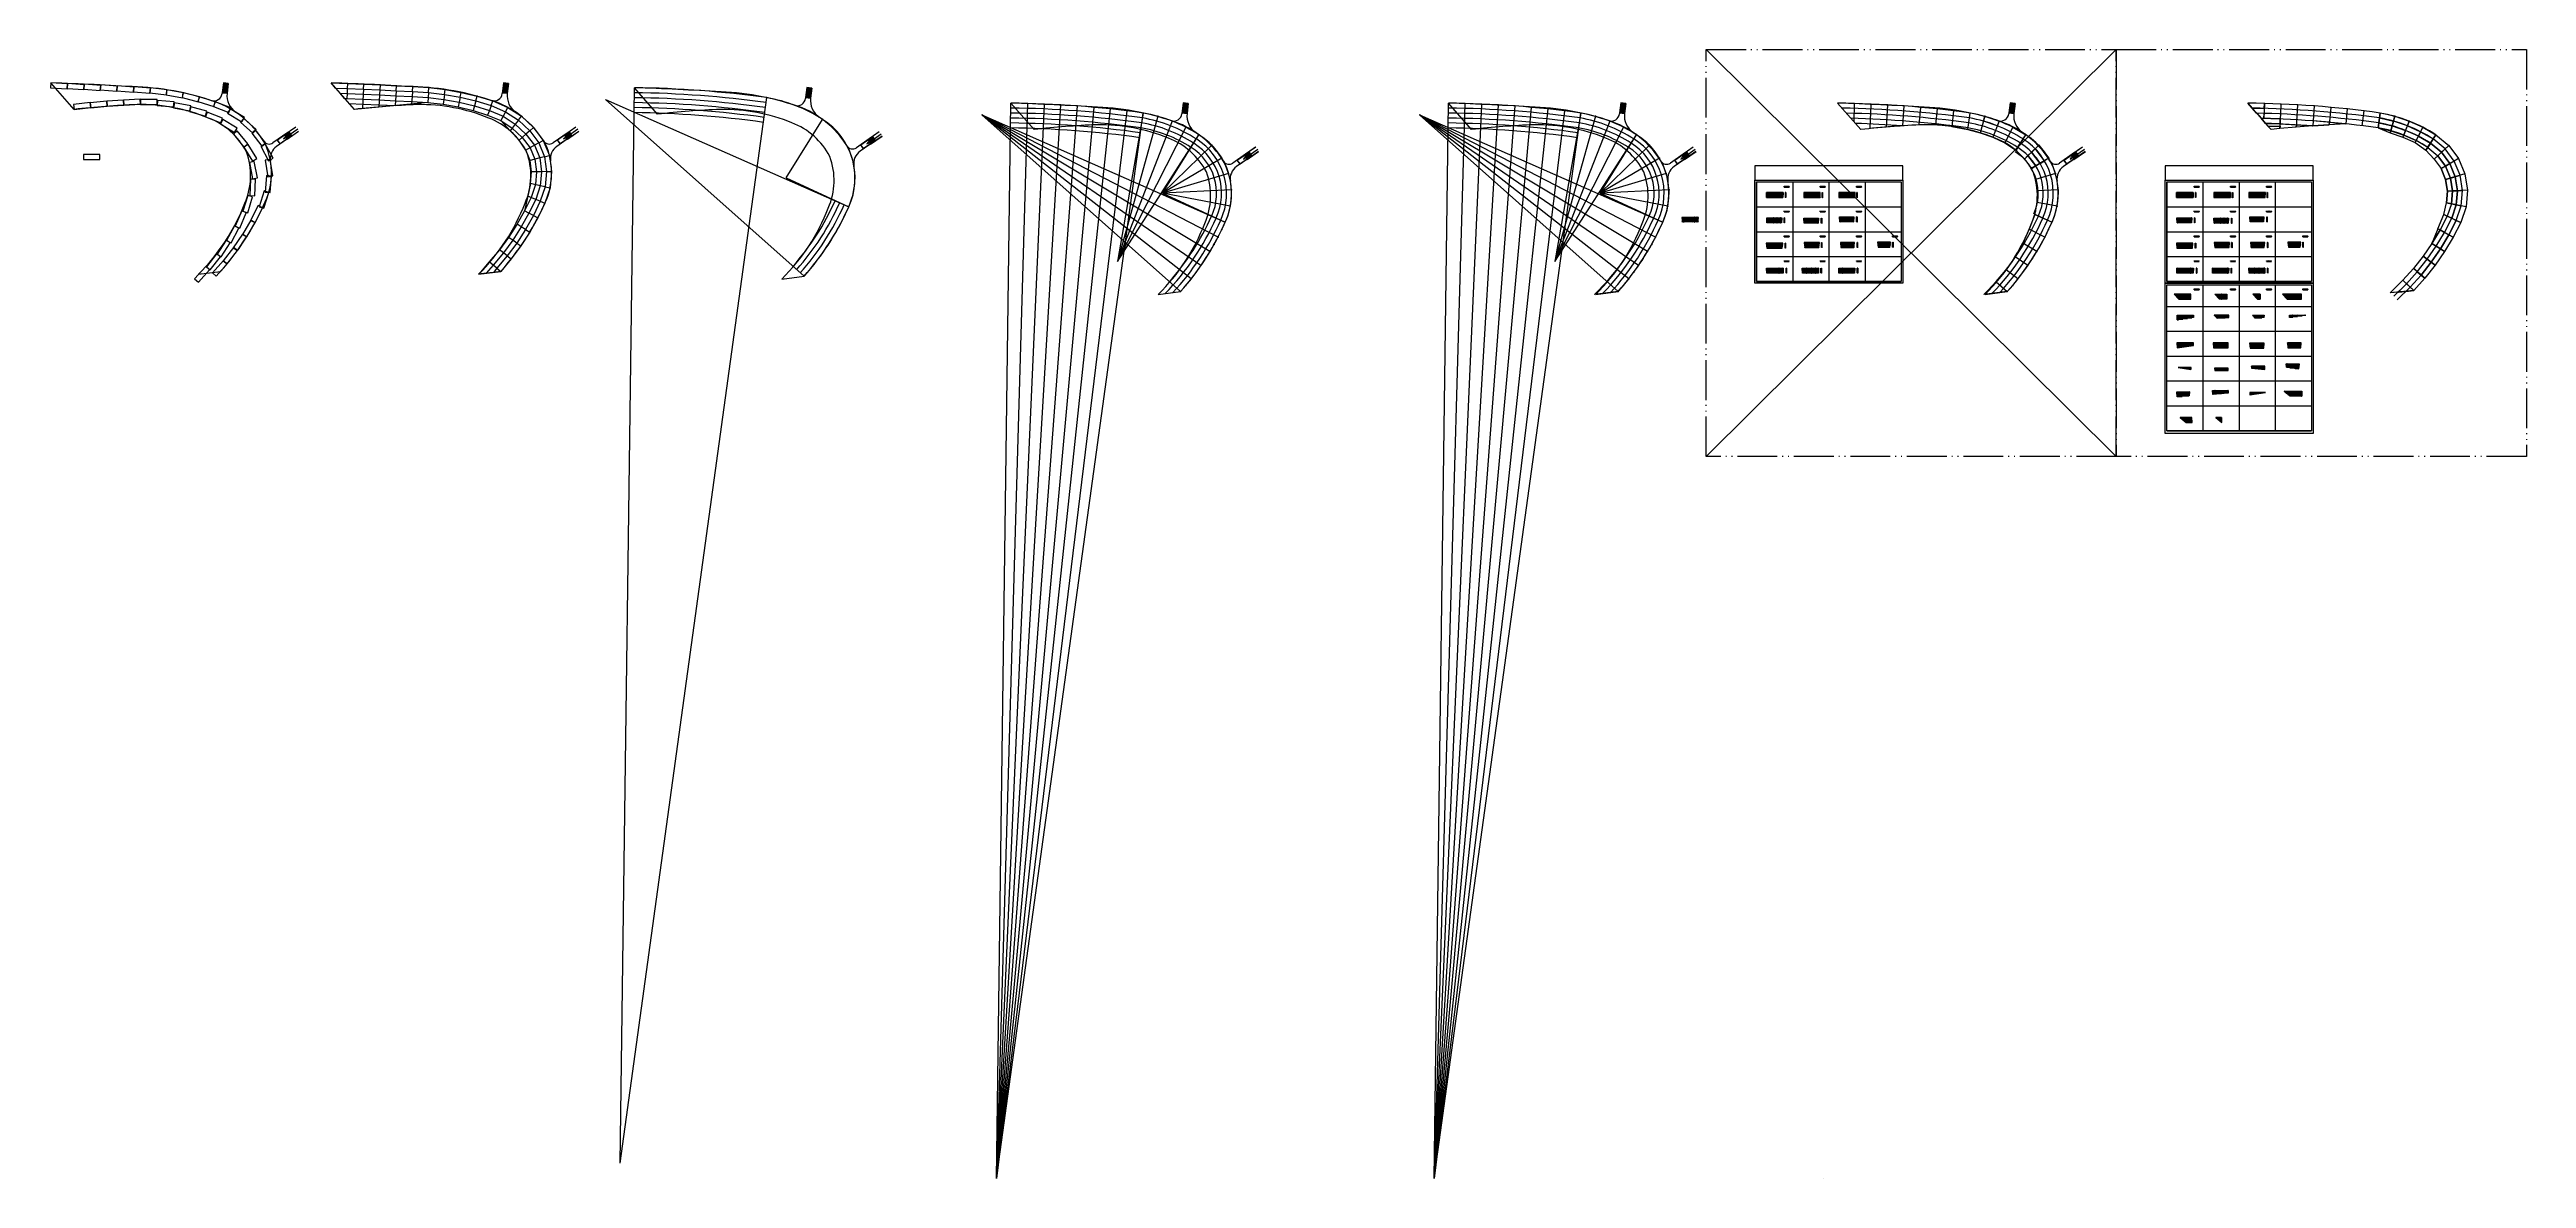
# Model space of a CAD drawing. Extents: x 10241 to 1500931, y -537358 to 142253.
import ezdxf

# ---------------------------------------------------------------- set-up
doc = ezdxf.new("R2010")
doc.units = 0
doc.header["$LTSCALE"] = 1000
doc.header["$MEASUREMENT"] = 0
doc.linetypes.add('ACAD_ISO05W100', pattern=[34, 24, -3, 0.5, -3, 0.5, -3])
doc.linetypes.add('DASH', pattern=[0.35, 0.25, -0.1])
for name, color, linetype in [('14#槽钢', 3, 'Continuous'), ('A-G-PATTERN', 157, 'Continuous'), ('A-G-VISIBLE', 9, 'Continuous'), ('A-P-BELOW', 73, 'DASH'), ('A-P-STAIR', 4, 'Continuous'), ('DIM_MODI', 6, 'Continuous'), ('DOTE', 1, 'Continuous'), ('PUB_DIM', 3, 'Continuous'), ('W-STEEL_FRAME钢架', 3, 'Continuous'), ('W-STEEL_KEEL钢龙骨', 5, 'Continuous'), ('W-WOOD_FLOOR木地板', 30, 'Continuous'), ('标注', 3, 'Continuous'), ('特殊段命名', 221, 'Continuous'), ('钢架', 90, 'Continuous')]:
    doc.layers.add(name, color=color, linetype=linetype)
doc.styles.add('STANDARD_T3', font='simplex.shx', dxfattribs={"width": 0.7, "bigfont": 'gbcbig.shx'})
doc.dimstyles.new('W&&10', dxfattribs={"dimtxt": 35, "dimasz": 10, "dimexe": 25, "dimexo": 30, "dimgap": 10, "dimtad": 1, "dimdec": 0, "dimzin": 0, "dimdsep": 46, "dimtxsty": 'STANDARD_T3', "dimcen": 0.09, "dimclrd": 1, "dimclre": 1, "dimclrt": 7, "dimazin": 2, "dimtfac": 1, "dimtdec": 0, "dimtix": 1, "dimtmove": 2, "dimatfit": 3, "dimfxl": 100, "dimtolj": 1, "dimtzin": 0, "dimarcsym": 0})
doc.dimstyles.new('W&&20', dxfattribs={"dimtxt": 70, "dimasz": 20, "dimexe": 50, "dimexo": 60, "dimgap": 20, "dimtad": 1, "dimdec": 0, "dimzin": 0, "dimdsep": 46, "dimtxsty": 'STANDARD_T3', "dimcen": 0.09, "dimclrd": 1, "dimclre": 1, "dimclrt": 7, "dimazin": 2, "dimtfac": 1, "dimtdec": 0, "dimtix": 1, "dimtmove": 2, "dimatfit": 3, "dimfxl": 100, "dimtolj": 1, "dimtzin": 0, "dimarcsym": 0})

# ---------------------------------------------------------------- blocks, each defined once
blk = doc.blocks.new('*U5')
at = {"layer": 'A-P-STAIR'}
blk.add_lwpolyline([(0, 0), (-838, -2881), (8765, -5673), (9602, -2792)], close=True, dxfattribs=at)
blk = doc.blocks.new('*U6')
at = {"layer": 'A-P-STAIR', "color": 0, "linetype": 'ByBlock', "lineweight": -2, "transparency": 16777216}
for p, rotation in [((11059, 122168, 2850), 12.44585894149647), ((21052, 121798, 2850), 12.17631647261242), ((31043, 121380, 2850), 11.90677400372847), ((41033, 120916, 2850), 11.63723153484448), ((51019, 120405, 2850), 11.36768906596062), ((61004, 119846, 2850), 11.09814659707672), ((70983, 119211, 2850), 9.321402722762716), ((80909, 118010, 2850), 5.741753326481471), ((90740, 116191, 2850), 2.162103930200221), ((100439, 113762, 2850), 358.5824545339193), ((109967, 110732, 2850), 355.0028051376381), ((119029, 106542, 2850), 344.3159357680294), ((127202, 100801, 2850), 334.3820026356937), ((134261, 93737, 2850), 324.448069503358), ((139997, 85560, 2850), 314.5141363710223), ((143023, 76057, 2850), 295.3060627812324), ((143758, 66106, 2850), 282.0100038490457), ((138461, 46990, 2850), 259.4065297314563), ((142184, 56254, 2850), 268.713944916859), ((128875, 29452, 2850), 252.139633184364), ((133946, 38069, 2850), 255.7730814579101), ((117148, 13268, 2850), 244.8727366372716), ((123268, 21174, 2850), 248.5061849108178)]:
    blk.add_blockref('*U5', p, dxfattribs=dict(at, rotation=rotation))
blk = doc.blocks.new('sdfgdfgdfg')
at = {"layer": 'A-G-PATTERN', "linetype": 'Continuous'}
h = blk.add_hatch(dxfattribs=at)
h.set_pattern_fill('ANSI31', color=256, scale=50, angle=308.091126)
h.set_pattern_definition([(353.091126, (-499234618.08, -3106399135.15), (19.096132141, 157.597272303), [])])
h.paths.add_polyline_path([(282765, 116252), (285743, 115891), (286465, 121847), (283486, 122208)])
at = {"layer": '标注', "linetype": 'Continuous'}
h = blk.add_hatch(color=256, dxfattribs=at)
h.dxf.hatch_style = 1
h.paths.add_polyline_path([(319650, 88449), (320673, 88846), (320349, 89300)])
at = {"layer": 'A-G-VISIBLE', "linetype": 'Continuous'}
for p, q in [((283486, 122208, 2850), (282699, 115713, 2850)), ((286465, 121847, 2850), (285741, 115877, 2850)), ((322324, 92337, 2850), (313309, 86054, 2850)), ((324040, 89876, 2850), (315555, 83962, 2850)), ((320115, 90798, 2850), (320172, 90716, 2850)), ((322569, 88851, 2850), (320911, 91230, 2850))]:
    blk.add_line(p, q, dxfattribs=at)
at = {"layer": 'A-G-VISIBLE', "linetype": 'Continuous', "elevation": 2850, "flags": 128}
blk.add_lwpolyline([(281795, 8634, 0.07550429), (307686, 48284, 0.22616889), (308743, 85356, 0.16602034), (280741, 109958, 0.07831547), (231870, 119715, 0.00614421), (179688, 122168)], format="xyb", dxfattribs=at)
at = {"layer": 'A-G-VISIBLE', "linetype": 'Continuous', "flags": 128}
for points, elevation in [([(193689, 106213), (179688, 122168)], 2850), ([(268465, 7001), (281795, 8634)], 3800)]:
    blk.add_lwpolyline(points, dxfattribs=dict(at, elevation=elevation))
at = {"layer": 'A-G-VISIBLE', "linetype": 'Continuous', "elevation": 2850, "flags": 128}
for points in [[(282765, 116252), (285743, 115891), (286465, 121847), (283486, 122208)], [(282820, 116295), (285699, 115947), (286409, 121804), (283530, 122153)], [(317647, 85420), (315931, 87881), (320854, 91312), (322569, 88851)], [(317659, 85490), (316001, 87869), (320841, 91243), (322499, 88864)]]:
    blk.add_lwpolyline(points, close=True, dxfattribs=at)
at = {"layer": 'A-G-VISIBLE', "linetype": 'Continuous', "elevation": 2850}
blk.add_lwpolyline([(268465, 7001, 0.10628001), (296392, 49716, 0.19384364), (297367, 80751, 0.18314661), (274528, 101000, 0.10169365), (231523, 109109, 0.01852371), (193689, 106213)], format="xyb", dxfattribs=at)
at = {"layer": 'A-G-VISIBLE', "linetype": 'Continuous'}
for centre, radius, start, end in [((277736, 116314, 2850), 5000, 251.495834, 353.091122), ((297654, 114434, 2850), 12000, 173.091126, 236.02526), ((311022, 89335, 2850), 4000, 211.999788, 304.877302), ((320701, 76579, 2850), 9000, 124.877302, 189.55885)]:
    blk.add_arc(centre, radius, start, end, dxfattribs=at)
at = {"layer": 'A-P-BELOW', "linetype": 'DASH'}
for p, q in [((321831, 88337, 2850), (320172, 90716, 2850)), ((322077, 88508, 2850), (320419, 90887, 2850)), ((322323, 88680, 2850), (320665, 91059, 2850))]:
    blk.add_line(p, q, dxfattribs=at)
at = {"layer": 'A-P-STAIR', "linetype": 'Continuous'}
for p, q in [((327006, 95601, 2850), (320115, 90798, 2850)), ((327064, 95519, 2850), (320172, 90716, 2850)), ((322815, 89023, 2850), (321157, 91402, 2850)), ((323061, 89194, 2850), (321403, 91573, 2850)), ((323307, 89366, 2850), (321649, 91745, 2850)), ((321831, 88337, 2850), (328722, 93140, 2850)), ((321888, 88255, 2850), (328779, 93058, 2850)), ((323554, 89537, 2850), (321895, 91917, 2850)), ((323800, 89709, 2850), (322141, 92088, 2850)), ((324046, 89881, 2850), (322387, 92260, 2850)), ((324292, 90052, 2850), (322634, 92431, 2850)), ((324538, 90224, 2850), (322880, 92603, 2850)), ((324784, 90395, 2850), (323126, 92774, 2850))]:
    blk.add_line(p, q, dxfattribs=at)
at = {"layer": '标注', "linetype": 'Continuous'}
blk.add_line((320511, 89073, 2850), (328274, 94484, 2850), dxfattribs=at)
at = {"layer": '标注', "linetype": 'Continuous', "elevation": 2850, "flags": 128}
blk.add_lwpolyline([(319650, 88449), (320673, 88846), (320349, 89300)], close=True, dxfattribs=at)
blk = doc.blocks.new('*U49')
at = {"layer": 'W-STEEL_KEEL钢龙骨'}
blk.add_lwpolyline([(-5000, -20), (5000, -20), (5000, 20), (-5000, 20)], close=True, dxfattribs=at)
blk = doc.blocks.new('*U50')
at = {"layer": 'W-STEEL_KEEL钢龙骨', "color": 0, "linetype": 'ByBlock', "lineweight": -2, "transparency": 16777216}
for p in [(0, 2400), (0, 2000), (0, 1600), (0, 1200), (0, 800), (0, 400), (0, 0)]:
    blk.add_blockref('*U49', p, dxfattribs=at)
blk = doc.blocks.new('*U51')
at = {"layer": '14#槽钢'}
blk.add_lwpolyline([(0, 29946), (0, -29946)], dxfattribs=at)
blk = doc.blocks.new('*U52')
at = {"layer": '14#槽钢', "color": 0, "linetype": 'ByBlock', "lineweight": -2, "transparency": 16777216}
for p in [(0, 0), (21762, 0), (43523, 0), (65285, 0), (87047, 0)]:
    blk.add_blockref('*U51', p, dxfattribs=at)
blk = doc.blocks.new('*D55')
at = {"layer": 'Defpoints', "color": 0, "transparency": 16777216}
for p in [(1054992, 53368), (1055029, 53218), (1055074, 53368)]:
    blk.add_point(p, dxfattribs=at)
at = {"layer": 'W-STEEL_FRAME钢架', "color": 1, "lineweight": -2, "transparency": 16777216}
for p, q in [((1055044, 53368), (1054967, 53368)), ((1054999, 53218), (1054967, 53218)), ((1054992, 53228), (1054992, 53358))]:
    blk.add_line(p, q, dxfattribs=at)
at = {"layer": 'W-STEEL_FRAME钢架', "color": 1, "transparency": 16777216}
for points in [[(1054991, 53358), (1054994, 53358), (1054992, 53368)], [(1054991, 53228), (1054994, 53228), (1054992, 53218)]]:
    blk.add_solid(points, dxfattribs=at)
at = {"layer": 'W-STEEL_FRAME钢架', "color": 7, "transparency": 16777216, "insert": (1054965, 53293), "char_height": 35, "attachment_point": 5, "rotation": 90, "style": 'STANDARD_T3'}
blk.add_mtext('\\A1;150', dxfattribs=at)
blk = doc.blocks.new('*D56')
at = {"layer": 'Defpoints', "color": 0, "transparency": 16777216}
for p in [(1054992, 53434), (1055074, 53434), (1055074, 53368)]:
    blk.add_point(p, dxfattribs=at)
at = {"layer": 'W-STEEL_FRAME钢架', "color": 1, "lineweight": -2, "transparency": 16777216}
for p, q in [((1055044, 53434), (1054967, 53434)), ((1055044, 53368), (1054967, 53368)), ((1054992, 53378), (1054992, 53424))]:
    blk.add_line(p, q, dxfattribs=at)
at = {"layer": 'W-STEEL_FRAME钢架', "color": 1, "transparency": 16777216}
for points in [[(1054991, 53424), (1054994, 53424), (1054992, 53434)], [(1054991, 53378), (1054994, 53378), (1054992, 53368)]]:
    blk.add_solid(points, dxfattribs=at)
at = {"layer": 'W-STEEL_FRAME钢架', "color": 7, "transparency": 16777216, "insert": (1054965, 53401), "char_height": 35, "attachment_point": 5, "rotation": 90, "style": 'STANDARD_T3'}
blk.add_mtext('\\A1;65', dxfattribs=at)
blk = doc.blocks.new('*D57')
at = {"layer": 'Defpoints', "color": 0, "transparency": 16777216}
for p in [(1054992, 54203), (1055074, 54203), (1055074, 53434)]:
    blk.add_point(p, dxfattribs=at)
at = {"layer": 'W-STEEL_FRAME钢架', "color": 1, "lineweight": -2, "transparency": 16777216}
for p, q in [((1055044, 54203), (1054967, 54203)), ((1055044, 53434), (1054967, 53434)), ((1054992, 53444), (1054992, 54193))]:
    blk.add_line(p, q, dxfattribs=at)
at = {"layer": 'W-STEEL_FRAME钢架', "color": 1, "transparency": 16777216}
for points in [[(1054991, 54193), (1054994, 54193), (1054992, 54203)], [(1054991, 53444), (1054994, 53444), (1054992, 53434)]]:
    blk.add_solid(points, dxfattribs=at)
at = {"layer": 'W-STEEL_FRAME钢架', "color": 7, "transparency": 16777216, "insert": (1054965, 53818), "char_height": 35, "attachment_point": 5, "rotation": 90, "style": 'STANDARD_T3'}
blk.add_mtext('\\A1;769', dxfattribs=at)
blk = doc.blocks.new('*D58')
at = {"layer": 'Defpoints', "color": 0, "transparency": 16777216}
for p in [(1054992, 54268), (1055074, 54268), (1055074, 54203)]:
    blk.add_point(p, dxfattribs=at)
at = {"layer": 'W-STEEL_FRAME钢架', "color": 1, "lineweight": -2, "transparency": 16777216}
for p, q in [((1055044, 54268), (1054967, 54268)), ((1055044, 54203), (1054967, 54203)), ((1054992, 54213), (1054992, 54258))]:
    blk.add_line(p, q, dxfattribs=at)
at = {"layer": 'W-STEEL_FRAME钢架', "color": 1, "transparency": 16777216}
for points in [[(1054991, 54258), (1054994, 54258), (1054992, 54268)], [(1054991, 54213), (1054994, 54213), (1054992, 54203)]]:
    blk.add_solid(points, dxfattribs=at)
at = {"layer": 'W-STEEL_FRAME钢架', "color": 7, "transparency": 16777216, "insert": (1054965, 54236), "char_height": 35, "attachment_point": 5, "rotation": 90, "style": 'STANDARD_T3'}
blk.add_mtext('\\A1;65', dxfattribs=at)
blk = doc.blocks.new('*D59')
at = {"layer": 'Defpoints', "color": 0, "transparency": 16777216}
for p in [(1054992, 55168), (1055074, 55168), (1055074, 54268)]:
    blk.add_point(p, dxfattribs=at)
at = {"layer": 'W-STEEL_FRAME钢架', "color": 1, "lineweight": -2, "transparency": 16777216}
for p, q in [((1055044, 55168), (1054967, 55168)), ((1055044, 54268), (1054967, 54268)), ((1054992, 54278), (1054992, 55158))]:
    blk.add_line(p, q, dxfattribs=at)
at = {"layer": 'W-STEEL_FRAME钢架', "color": 1, "transparency": 16777216}
for points in [[(1054991, 55158), (1054994, 55158), (1054992, 55168)], [(1054991, 54278), (1054994, 54278), (1054992, 54268)]]:
    blk.add_solid(points, dxfattribs=at)
at = {"layer": 'W-STEEL_FRAME钢架', "color": 7, "transparency": 16777216, "insert": (1054965, 54718), "char_height": 35, "attachment_point": 5, "rotation": 90, "style": 'STANDARD_T3'}
blk.add_mtext('\\A1;900', dxfattribs=at)
blk = doc.blocks.new('*D60')
at = {"layer": 'Defpoints', "color": 0, "transparency": 16777216}
for p in [(1054992, 56068), (1055074, 56068), (1055074, 56003)]:
    blk.add_point(p, dxfattribs=at)
at = {"layer": 'W-STEEL_FRAME钢架', "color": 1, "lineweight": -2, "transparency": 16777216}
for p, q in [((1055044, 56068), (1054967, 56068)), ((1055044, 56003), (1054967, 56003)), ((1054992, 56013), (1054992, 56058))]:
    blk.add_line(p, q, dxfattribs=at)
at = {"layer": 'W-STEEL_FRAME钢架', "color": 1, "transparency": 16777216}
for points in [[(1054991, 56058), (1054994, 56058), (1054992, 56068)], [(1054991, 56013), (1054994, 56013), (1054992, 56003)]]:
    blk.add_solid(points, dxfattribs=at)
at = {"layer": 'W-STEEL_FRAME钢架', "color": 7, "transparency": 16777216, "insert": (1054965, 56036), "char_height": 35, "attachment_point": 5, "rotation": 90, "style": 'STANDARD_T3'}
blk.add_mtext('\\A1;65', dxfattribs=at)
blk = doc.blocks.new('*D61')
at = {"layer": 'Defpoints', "color": 0, "transparency": 16777216}
for p in [(1054992, 56218), (1055029, 56218), (1055074, 56068)]:
    blk.add_point(p, dxfattribs=at)
at = {"layer": 'W-STEEL_FRAME钢架', "color": 1, "lineweight": -2, "transparency": 16777216}
for p, q in [((1054999, 56218), (1054967, 56218)), ((1055044, 56068), (1054967, 56068)), ((1054992, 56078), (1054992, 56208))]:
    blk.add_line(p, q, dxfattribs=at)
at = {"layer": 'W-STEEL_FRAME钢架', "color": 1, "transparency": 16777216}
for points in [[(1054991, 56208), (1054994, 56208), (1054992, 56218)], [(1054991, 56078), (1054994, 56078), (1054992, 56068)]]:
    blk.add_solid(points, dxfattribs=at)
at = {"layer": 'W-STEEL_FRAME钢架', "color": 7, "transparency": 16777216, "insert": (1054965, 56143), "char_height": 35, "attachment_point": 5, "rotation": 90, "style": 'STANDARD_T3'}
blk.add_mtext('\\A1;150', dxfattribs=at)
blk = doc.blocks.new('*D62')
at = {"layer": 'Defpoints', "color": 0, "transparency": 16777216}
for p in [(1055029, 53218), (1055029, 53133), (1055169, 53218)]:
    blk.add_point(p, dxfattribs=at)
at = {"layer": 'W-STEEL_FRAME钢架', "color": 1, "lineweight": -2, "transparency": 16777216}
for p, q in [((1055029, 53188), (1055029, 53108)), ((1055159, 53133), (1055039, 53133)), ((1055169, 53188), (1055169, 53108))]:
    blk.add_line(p, q, dxfattribs=at)
at = {"layer": 'W-STEEL_FRAME钢架', "color": 1, "transparency": 16777216}
for points in [[(1055039, 53134), (1055039, 53131), (1055029, 53133)], [(1055159, 53134), (1055159, 53131), (1055169, 53133)]]:
    blk.add_solid(points, dxfattribs=at)
at = {"layer": 'W-STEEL_FRAME钢架', "color": 7, "transparency": 16777216, "insert": (1055099, 53160), "char_height": 35, "attachment_point": 5, "style": 'STANDARD_T3'}
blk.add_mtext('\\A1;140', dxfattribs=at)
blk = doc.blocks.new('*D63')
at = {"layer": 'Defpoints', "color": 0, "transparency": 16777216}
for p in [(1055124, 53368), (1055124, 53185), (1055169, 53218)]:
    blk.add_point(p, dxfattribs=at)
at = {"layer": 'W-STEEL_FRAME钢架', "color": 1, "lineweight": -2, "transparency": 16777216}
for p, q in [((1055114, 53185), (1055104, 53185)), ((1055124, 53285), (1055124, 53160)), ((1055169, 53185), (1055124, 53185)), ((1055169, 53188), (1055169, 53160)), ((1055179, 53185), (1055189, 53185))]:
    blk.add_line(p, q, dxfattribs=at)
at = {"layer": 'W-STEEL_FRAME钢架', "color": 1, "transparency": 16777216}
for points in [[(1055114, 53187), (1055114, 53184), (1055124, 53185)], [(1055179, 53187), (1055179, 53184), (1055169, 53185)]]:
    blk.add_solid(points, dxfattribs=at)
at = {"layer": 'W-STEEL_FRAME钢架', "color": 7, "transparency": 16777216, "insert": (1055146, 53213), "char_height": 35, "attachment_point": 5, "style": 'STANDARD_T3'}
blk.add_mtext('\\A1;45', dxfattribs=at)
blk = doc.blocks.new('*D64')
at = {"layer": 'Defpoints', "color": 0, "transparency": 16777216}
for p in [(1055074, 53368), (1055074, 53185), (1055124, 53368)]:
    blk.add_point(p, dxfattribs=at)
at = {"layer": 'W-STEEL_FRAME钢架', "color": 1, "lineweight": -2, "transparency": 16777216}
for p, q in [((1055064, 53185), (1055054, 53185)), ((1055074, 53285), (1055074, 53160)), ((1055124, 53185), (1055074, 53185)), ((1055124, 53285), (1055124, 53160)), ((1055134, 53185), (1055144, 53185))]:
    blk.add_line(p, q, dxfattribs=at)
at = {"layer": 'W-STEEL_FRAME钢架', "color": 1, "transparency": 16777216}
for points in [[(1055064, 53187), (1055064, 53184), (1055074, 53185)], [(1055134, 53187), (1055134, 53184), (1055124, 53185)]]:
    blk.add_solid(points, dxfattribs=at)
at = {"layer": 'W-STEEL_FRAME钢架', "color": 7, "transparency": 16777216, "insert": (1055099, 53213), "char_height": 35, "attachment_point": 5, "style": 'STANDARD_T3'}
blk.add_mtext('\\A1;50', dxfattribs=at)
blk = doc.blocks.new('*D53')
at = {"layer": 'Defpoints', "color": 0, "transparency": 16777216}
for p in [(1055029, 53218), (1055029, 53185), (1055074, 53368)]:
    blk.add_point(p, dxfattribs=at)
at = {"layer": 'W-STEEL_FRAME钢架', "color": 1, "lineweight": -2, "transparency": 16777216}
for p, q in [((1055019, 53185), (1055009, 53185)), ((1055029, 53188), (1055029, 53160)), ((1055074, 53185), (1055029, 53185)), ((1055074, 53285), (1055074, 53160)), ((1055084, 53185), (1055094, 53185))]:
    blk.add_line(p, q, dxfattribs=at)
at = {"layer": 'W-STEEL_FRAME钢架', "color": 1, "transparency": 16777216}
for points in [[(1055019, 53187), (1055019, 53184), (1055029, 53185)], [(1055084, 53187), (1055084, 53184), (1055074, 53185)]]:
    blk.add_solid(points, dxfattribs=at)
at = {"layer": 'W-STEEL_FRAME钢架', "color": 7, "transparency": 16777216, "insert": (1055051, 53213), "char_height": 35, "attachment_point": 5, "style": 'STANDARD_T3'}
blk.add_mtext('\\A1;45', dxfattribs=at)
blk = doc.blocks.new('*D54')
at = {"layer": 'Defpoints', "color": 0, "transparency": 16777216}
for p in [(1054899, 56218), (1054967, 56218), (1054967, 53218)]:
    blk.add_point(p, dxfattribs=at)
at = {"layer": 'W-STEEL_FRAME钢架', "color": 1, "lineweight": -2, "transparency": 16777216}
for p, q in [((1054937, 56218), (1054874, 56218)), ((1054937, 53218), (1054874, 53218)), ((1054899, 53228), (1054899, 56208))]:
    blk.add_line(p, q, dxfattribs=at)
at = {"layer": 'W-STEEL_FRAME钢架', "color": 1, "transparency": 16777216}
for points in [[(1054898, 56208), (1054901, 56208), (1054899, 56218)], [(1054898, 53228), (1054901, 53228), (1054899, 53218)]]:
    blk.add_solid(points, dxfattribs=at)
at = {"layer": 'W-STEEL_FRAME钢架', "color": 7, "transparency": 16777216, "insert": (1054872, 54718), "char_height": 35, "attachment_point": 5, "rotation": 90, "style": 'STANDARD_T3'}
blk.add_mtext('\\A1;3000', dxfattribs=at)
blk = doc.blocks.new('*D65')
at = {"layer": 'Defpoints', "color": 0, "transparency": 16777216}
for p in [(1054992, 55234), (1055074, 55234), (1055074, 55168)]:
    blk.add_point(p, dxfattribs=at)
at = {"layer": 'W-STEEL_FRAME钢架', "color": 1, "lineweight": -2, "transparency": 16777216}
for p, q in [((1055044, 55234), (1054967, 55234)), ((1055044, 55168), (1054967, 55168)), ((1054992, 55178), (1054992, 55224))]:
    blk.add_line(p, q, dxfattribs=at)
at = {"layer": 'W-STEEL_FRAME钢架', "color": 1, "transparency": 16777216}
for points in [[(1054991, 55224), (1054994, 55224), (1054992, 55234)], [(1054991, 55178), (1054994, 55178), (1054992, 55168)]]:
    blk.add_solid(points, dxfattribs=at)
at = {"layer": 'W-STEEL_FRAME钢架', "color": 7, "transparency": 16777216, "insert": (1054965, 55201), "char_height": 35, "attachment_point": 5, "rotation": 90, "style": 'STANDARD_T3'}
blk.add_mtext('\\A1;65', dxfattribs=at)
blk = doc.blocks.new('*D66')
at = {"layer": 'Defpoints', "color": 0, "transparency": 16777216}
for p in [(1054992, 56003), (1055029, 56003), (1055074, 55234)]:
    blk.add_point(p, dxfattribs=at)
at = {"layer": 'W-STEEL_FRAME钢架', "color": 1, "lineweight": -2, "transparency": 16777216}
for p, q in [((1054999, 56003), (1054967, 56003)), ((1055044, 55234), (1054967, 55234)), ((1054992, 55244), (1054992, 55993))]:
    blk.add_line(p, q, dxfattribs=at)
at = {"layer": 'W-STEEL_FRAME钢架', "color": 1, "transparency": 16777216}
for points in [[(1054991, 55993), (1054994, 55993), (1054992, 56003)], [(1054991, 55244), (1054994, 55244), (1054992, 55234)]]:
    blk.add_solid(points, dxfattribs=at)
at = {"layer": 'W-STEEL_FRAME钢架', "color": 7, "transparency": 16777216, "insert": (1054965, 55618), "char_height": 35, "attachment_point": 5, "rotation": 90, "style": 'STANDARD_T3'}
blk.add_mtext('\\A1;769', dxfattribs=at)
blk = doc.blocks.new('*D69')
at = {"layer": 'Defpoints', "color": 0, "transparency": 16777216}
for p in [(1077116, 53289), (1077152, 53139), (1077197, 53289)]:
    blk.add_point(p, dxfattribs=at)
at = {"layer": 'W-STEEL_FRAME钢架', "color": 1, "lineweight": -2, "transparency": 16777216}
for p, q in [((1077167, 53289), (1077091, 53289)), ((1077122, 53139), (1077091, 53139)), ((1077116, 53149), (1077116, 53279))]:
    blk.add_line(p, q, dxfattribs=at)
at = {"layer": 'W-STEEL_FRAME钢架', "color": 1, "transparency": 16777216}
for points in [[(1077114, 53279), (1077117, 53279), (1077116, 53289)], [(1077114, 53149), (1077117, 53149), (1077116, 53139)]]:
    blk.add_solid(points, dxfattribs=at)
at = {"layer": 'W-STEEL_FRAME钢架', "color": 7, "transparency": 16777216, "insert": (1077088, 53214), "char_height": 35, "attachment_point": 5, "rotation": 90, "style": 'STANDARD_T3'}
blk.add_mtext('\\A1;150', dxfattribs=at)
blk = doc.blocks.new('*D70')
at = {"layer": 'Defpoints', "color": 0, "transparency": 16777216}
for p in [(1077116, 53355), (1077197, 53355), (1077197, 53289)]:
    blk.add_point(p, dxfattribs=at)
at = {"layer": 'W-STEEL_FRAME钢架', "color": 1, "lineweight": -2, "transparency": 16777216}
for p, q in [((1077167, 53355), (1077091, 53355)), ((1077167, 53289), (1077091, 53289)), ((1077116, 53299), (1077116, 53345))]:
    blk.add_line(p, q, dxfattribs=at)
at = {"layer": 'W-STEEL_FRAME钢架', "color": 1, "transparency": 16777216}
for points in [[(1077114, 53345), (1077117, 53345), (1077116, 53355)], [(1077114, 53299), (1077117, 53299), (1077116, 53289)]]:
    blk.add_solid(points, dxfattribs=at)
at = {"layer": 'W-STEEL_FRAME钢架', "color": 7, "transparency": 16777216, "insert": (1077088, 53322), "char_height": 35, "attachment_point": 5, "rotation": 90, "style": 'STANDARD_T3'}
blk.add_mtext('\\A1;65', dxfattribs=at)
blk = doc.blocks.new('*D71')
at = {"layer": 'Defpoints', "color": 0, "transparency": 16777216}
for p in [(1077116, 54124), (1077197, 54124), (1077197, 53355)]:
    blk.add_point(p, dxfattribs=at)
at = {"layer": 'W-STEEL_FRAME钢架', "color": 1, "lineweight": -2, "transparency": 16777216}
for p, q in [((1077167, 54124), (1077091, 54124)), ((1077167, 53355), (1077091, 53355)), ((1077116, 53365), (1077116, 54114))]:
    blk.add_line(p, q, dxfattribs=at)
at = {"layer": 'W-STEEL_FRAME钢架', "color": 1, "transparency": 16777216}
for points in [[(1077114, 54114), (1077117, 54114), (1077116, 54124)], [(1077114, 53365), (1077117, 53365), (1077116, 53355)]]:
    blk.add_solid(points, dxfattribs=at)
at = {"layer": 'W-STEEL_FRAME钢架', "color": 7, "transparency": 16777216, "insert": (1077088, 53739), "char_height": 35, "attachment_point": 5, "rotation": 90, "style": 'STANDARD_T3'}
blk.add_mtext('\\A1;769', dxfattribs=at)
blk = doc.blocks.new('*D72')
at = {"layer": 'Defpoints', "color": 0, "transparency": 16777216}
for p in [(1077116, 54189), (1077197, 54189), (1077197, 54124)]:
    blk.add_point(p, dxfattribs=at)
at = {"layer": 'W-STEEL_FRAME钢架', "color": 1, "lineweight": -2, "transparency": 16777216}
for p, q in [((1077167, 54189), (1077091, 54189)), ((1077167, 54124), (1077091, 54124)), ((1077116, 54134), (1077116, 54179))]:
    blk.add_line(p, q, dxfattribs=at)
at = {"layer": 'W-STEEL_FRAME钢架', "color": 1, "transparency": 16777216}
for points in [[(1077114, 54179), (1077117, 54179), (1077116, 54189)], [(1077114, 54134), (1077117, 54134), (1077116, 54124)]]:
    blk.add_solid(points, dxfattribs=at)
at = {"layer": 'W-STEEL_FRAME钢架', "color": 7, "transparency": 16777216, "insert": (1077088, 54157), "char_height": 35, "attachment_point": 5, "rotation": 90, "style": 'STANDARD_T3'}
blk.add_mtext('\\A1;65', dxfattribs=at)
blk = doc.blocks.new('*D73')
at = {"layer": 'Defpoints', "color": 0, "transparency": 16777216}
for p in [(1077116, 55089), (1077197, 55089), (1077197, 54189)]:
    blk.add_point(p, dxfattribs=at)
at = {"layer": 'W-STEEL_FRAME钢架', "color": 1, "lineweight": -2, "transparency": 16777216}
for p, q in [((1077167, 55089), (1077091, 55089)), ((1077167, 54189), (1077091, 54189)), ((1077116, 54199), (1077116, 55079))]:
    blk.add_line(p, q, dxfattribs=at)
at = {"layer": 'W-STEEL_FRAME钢架', "color": 1, "transparency": 16777216}
for points in [[(1077114, 55079), (1077117, 55079), (1077116, 55089)], [(1077114, 54199), (1077117, 54199), (1077116, 54189)]]:
    blk.add_solid(points, dxfattribs=at)
at = {"layer": 'W-STEEL_FRAME钢架', "color": 7, "transparency": 16777216, "insert": (1077088, 54639), "char_height": 35, "attachment_point": 5, "rotation": 90, "style": 'STANDARD_T3'}
blk.add_mtext('\\A1;900', dxfattribs=at)
blk = doc.blocks.new('*D74')
at = {"layer": 'Defpoints', "color": 0, "transparency": 16777216}
for p in [(1077116, 55989), (1077197, 55989), (1077197, 55924)]:
    blk.add_point(p, dxfattribs=at)
at = {"layer": 'W-STEEL_FRAME钢架', "color": 1, "lineweight": -2, "transparency": 16777216}
for p, q in [((1077167, 55989), (1077091, 55989)), ((1077167, 55924), (1077091, 55924)), ((1077116, 55934), (1077116, 55979))]:
    blk.add_line(p, q, dxfattribs=at)
at = {"layer": 'W-STEEL_FRAME钢架', "color": 1, "transparency": 16777216}
for points in [[(1077114, 55979), (1077117, 55979), (1077116, 55989)], [(1077114, 55934), (1077117, 55934), (1077116, 55924)]]:
    blk.add_solid(points, dxfattribs=at)
at = {"layer": 'W-STEEL_FRAME钢架', "color": 7, "transparency": 16777216, "insert": (1077088, 55957), "char_height": 35, "attachment_point": 5, "rotation": 90, "style": 'STANDARD_T3'}
blk.add_mtext('\\A1;65', dxfattribs=at)
blk = doc.blocks.new('*D75')
at = {"layer": 'Defpoints', "color": 0, "transparency": 16777216}
for p in [(1077116, 56139), (1077152, 56139), (1077197, 55989)]:
    blk.add_point(p, dxfattribs=at)
at = {"layer": 'W-STEEL_FRAME钢架', "color": 1, "lineweight": -2, "transparency": 16777216}
for p, q in [((1077122, 56139), (1077091, 56139)), ((1077167, 55989), (1077091, 55989)), ((1077116, 55999), (1077116, 56129))]:
    blk.add_line(p, q, dxfattribs=at)
at = {"layer": 'W-STEEL_FRAME钢架', "color": 1, "transparency": 16777216}
for points in [[(1077114, 56129), (1077117, 56129), (1077116, 56139)], [(1077114, 55999), (1077117, 55999), (1077116, 55989)]]:
    blk.add_solid(points, dxfattribs=at)
at = {"layer": 'W-STEEL_FRAME钢架', "color": 7, "transparency": 16777216, "insert": (1077088, 56064), "char_height": 35, "attachment_point": 5, "rotation": 90, "style": 'STANDARD_T3'}
blk.add_mtext('\\A1;150', dxfattribs=at)
blk = doc.blocks.new('*D76')
at = {"layer": 'Defpoints', "color": 0, "transparency": 16777216}
for p in [(1077152, 53139), (1077152, 53054), (1077292, 53139)]:
    blk.add_point(p, dxfattribs=at)
at = {"layer": 'W-STEEL_FRAME钢架', "color": 1, "lineweight": -2, "transparency": 16777216}
for p, q in [((1077152, 53109), (1077152, 53029)), ((1077282, 53054), (1077162, 53054)), ((1077292, 53109), (1077292, 53029))]:
    blk.add_line(p, q, dxfattribs=at)
at = {"layer": 'W-STEEL_FRAME钢架', "color": 1, "transparency": 16777216}
for points in [[(1077162, 53055), (1077162, 53052), (1077152, 53054)], [(1077282, 53055), (1077282, 53052), (1077292, 53054)]]:
    blk.add_solid(points, dxfattribs=at)
at = {"layer": 'W-STEEL_FRAME钢架', "color": 7, "transparency": 16777216, "insert": (1077222, 53081), "char_height": 35, "attachment_point": 5, "style": 'STANDARD_T3'}
blk.add_mtext('\\A1;140', dxfattribs=at)
blk = doc.blocks.new('*D77')
at = {"layer": 'Defpoints', "color": 0, "transparency": 16777216}
for p in [(1077247, 53289), (1077247, 53107), (1077292, 53139)]:
    blk.add_point(p, dxfattribs=at)
at = {"layer": 'W-STEEL_FRAME钢架', "color": 1, "lineweight": -2, "transparency": 16777216}
for p, q in [((1077237, 53107), (1077227, 53107)), ((1077247, 53207), (1077247, 53082)), ((1077292, 53107), (1077247, 53107)), ((1077292, 53109), (1077292, 53082)), ((1077302, 53107), (1077312, 53107))]:
    blk.add_line(p, q, dxfattribs=at)
at = {"layer": 'W-STEEL_FRAME钢架', "color": 1, "transparency": 16777216}
for points in [[(1077237, 53108), (1077237, 53105), (1077247, 53107)], [(1077302, 53108), (1077302, 53105), (1077292, 53107)]]:
    blk.add_solid(points, dxfattribs=at)
at = {"layer": 'W-STEEL_FRAME钢架', "color": 7, "transparency": 16777216, "insert": (1077269, 53134), "char_height": 35, "attachment_point": 5, "style": 'STANDARD_T3'}
blk.add_mtext('\\A1;45', dxfattribs=at)
blk = doc.blocks.new('*D78')
at = {"layer": 'Defpoints', "color": 0, "transparency": 16777216}
for p in [(1077197, 53289), (1077197, 53107), (1077247, 53289)]:
    blk.add_point(p, dxfattribs=at)
at = {"layer": 'W-STEEL_FRAME钢架', "color": 1, "lineweight": -2, "transparency": 16777216}
for p, q in [((1077187, 53107), (1077177, 53107)), ((1077197, 53207), (1077197, 53082)), ((1077247, 53107), (1077197, 53107)), ((1077247, 53207), (1077247, 53082)), ((1077257, 53107), (1077267, 53107))]:
    blk.add_line(p, q, dxfattribs=at)
at = {"layer": 'W-STEEL_FRAME钢架', "color": 1, "transparency": 16777216}
for points in [[(1077187, 53108), (1077187, 53105), (1077197, 53107)], [(1077257, 53108), (1077257, 53105), (1077247, 53107)]]:
    blk.add_solid(points, dxfattribs=at)
at = {"layer": 'W-STEEL_FRAME钢架', "color": 7, "transparency": 16777216, "insert": (1077222, 53134), "char_height": 35, "attachment_point": 5, "style": 'STANDARD_T3'}
blk.add_mtext('\\A1;50', dxfattribs=at)
blk = doc.blocks.new('*D67')
at = {"layer": 'Defpoints', "color": 0, "transparency": 16777216}
for p in [(1077152, 53139), (1077152, 53107), (1077197, 53289)]:
    blk.add_point(p, dxfattribs=at)
at = {"layer": 'W-STEEL_FRAME钢架', "color": 1, "lineweight": -2, "transparency": 16777216}
for p, q in [((1077142, 53107), (1077132, 53107)), ((1077152, 53109), (1077152, 53082)), ((1077197, 53107), (1077152, 53107)), ((1077197, 53207), (1077197, 53082)), ((1077207, 53107), (1077217, 53107))]:
    blk.add_line(p, q, dxfattribs=at)
at = {"layer": 'W-STEEL_FRAME钢架', "color": 1, "transparency": 16777216}
for points in [[(1077142, 53108), (1077142, 53105), (1077152, 53107)], [(1077207, 53108), (1077207, 53105), (1077197, 53107)]]:
    blk.add_solid(points, dxfattribs=at)
at = {"layer": 'W-STEEL_FRAME钢架', "color": 7, "transparency": 16777216, "insert": (1077174, 53134), "char_height": 35, "attachment_point": 5, "style": 'STANDARD_T3'}
blk.add_mtext('\\A1;45', dxfattribs=at)
blk = doc.blocks.new('*D68')
at = {"layer": 'Defpoints', "color": 0, "transparency": 16777216}
for p in [(1077023, 56139), (1077091, 56139), (1077091, 53139)]:
    blk.add_point(p, dxfattribs=at)
at = {"layer": 'W-STEEL_FRAME钢架', "color": 1, "lineweight": -2, "transparency": 16777216}
for p, q in [((1077061, 56139), (1076998, 56139)), ((1077061, 53139), (1076998, 53139)), ((1077023, 53149), (1077023, 56129))]:
    blk.add_line(p, q, dxfattribs=at)
at = {"layer": 'W-STEEL_FRAME钢架', "color": 1, "transparency": 16777216}
for points in [[(1077021, 56129), (1077024, 56129), (1077023, 56139)], [(1077021, 53149), (1077024, 53149), (1077023, 53139)]]:
    blk.add_solid(points, dxfattribs=at)
at = {"layer": 'W-STEEL_FRAME钢架', "color": 7, "transparency": 16777216, "insert": (1076995, 54639), "char_height": 35, "attachment_point": 5, "rotation": 90, "style": 'STANDARD_T3'}
blk.add_mtext('\\A1;3000', dxfattribs=at)
blk = doc.blocks.new('*D79')
at = {"layer": 'Defpoints', "color": 0, "transparency": 16777216}
for p in [(1077116, 55155), (1077197, 55155), (1077197, 55089)]:
    blk.add_point(p, dxfattribs=at)
at = {"layer": 'W-STEEL_FRAME钢架', "color": 1, "lineweight": -2, "transparency": 16777216}
for p, q in [((1077167, 55155), (1077091, 55155)), ((1077167, 55089), (1077091, 55089)), ((1077116, 55099), (1077116, 55145))]:
    blk.add_line(p, q, dxfattribs=at)
at = {"layer": 'W-STEEL_FRAME钢架', "color": 1, "transparency": 16777216}
for points in [[(1077114, 55145), (1077117, 55145), (1077116, 55155)], [(1077114, 55099), (1077117, 55099), (1077116, 55089)]]:
    blk.add_solid(points, dxfattribs=at)
at = {"layer": 'W-STEEL_FRAME钢架', "color": 7, "transparency": 16777216, "insert": (1077088, 55122), "char_height": 35, "attachment_point": 5, "rotation": 90, "style": 'STANDARD_T3'}
blk.add_mtext('\\A1;65', dxfattribs=at)
blk = doc.blocks.new('*D80')
at = {"layer": 'Defpoints', "color": 0, "transparency": 16777216}
for p in [(1077116, 55924), (1077152, 55924), (1077197, 55155)]:
    blk.add_point(p, dxfattribs=at)
at = {"layer": 'W-STEEL_FRAME钢架', "color": 1, "lineweight": -2, "transparency": 16777216}
for p, q in [((1077122, 55924), (1077091, 55924)), ((1077167, 55155), (1077091, 55155)), ((1077116, 55165), (1077116, 55914))]:
    blk.add_line(p, q, dxfattribs=at)
at = {"layer": 'W-STEEL_FRAME钢架', "color": 1, "transparency": 16777216}
for points in [[(1077114, 55914), (1077117, 55914), (1077116, 55924)], [(1077114, 55165), (1077117, 55165), (1077116, 55155)]]:
    blk.add_solid(points, dxfattribs=at)
at = {"layer": 'W-STEEL_FRAME钢架', "color": 7, "transparency": 16777216, "insert": (1077088, 55539), "char_height": 35, "attachment_point": 5, "rotation": 90, "style": 'STANDARD_T3'}
blk.add_mtext('\\A1;769', dxfattribs=at)
blk = doc.blocks.new('*D83')
at = {"layer": 'Defpoints', "color": 0, "transparency": 16777216}
for p in [(1098031, 53285), (1098067, 53135), (1098112, 53285)]:
    blk.add_point(p, dxfattribs=at)
at = {"layer": 'W-STEEL_FRAME钢架', "color": 1, "lineweight": -2, "transparency": 16777216}
for p, q in [((1098082, 53285), (1098006, 53285)), ((1098037, 53135), (1098006, 53135)), ((1098031, 53145), (1098031, 53275))]:
    blk.add_line(p, q, dxfattribs=at)
at = {"layer": 'W-STEEL_FRAME钢架', "color": 1, "transparency": 16777216}
for points in [[(1098029, 53275), (1098032, 53275), (1098031, 53285)], [(1098029, 53145), (1098032, 53145), (1098031, 53135)]]:
    blk.add_solid(points, dxfattribs=at)
at = {"layer": 'W-STEEL_FRAME钢架', "color": 7, "transparency": 16777216, "insert": (1098003, 53210), "char_height": 35, "attachment_point": 5, "rotation": 90, "style": 'STANDARD_T3'}
blk.add_mtext('\\A1;150', dxfattribs=at)
blk = doc.blocks.new('*D84')
at = {"layer": 'Defpoints', "color": 0, "transparency": 16777216}
for p in [(1098031, 53351), (1098112, 53351), (1098112, 53285)]:
    blk.add_point(p, dxfattribs=at)
at = {"layer": 'W-STEEL_FRAME钢架', "color": 1, "lineweight": -2, "transparency": 16777216}
for p, q in [((1098082, 53351), (1098006, 53351)), ((1098082, 53285), (1098006, 53285)), ((1098031, 53295), (1098031, 53341))]:
    blk.add_line(p, q, dxfattribs=at)
at = {"layer": 'W-STEEL_FRAME钢架', "color": 1, "transparency": 16777216}
for points in [[(1098029, 53341), (1098032, 53341), (1098031, 53351)], [(1098029, 53295), (1098032, 53295), (1098031, 53285)]]:
    blk.add_solid(points, dxfattribs=at)
at = {"layer": 'W-STEEL_FRAME钢架', "color": 7, "transparency": 16777216, "insert": (1098003, 53318), "char_height": 35, "attachment_point": 5, "rotation": 90, "style": 'STANDARD_T3'}
blk.add_mtext('\\A1;65', dxfattribs=at)
blk = doc.blocks.new('*D85')
at = {"layer": 'Defpoints', "color": 0, "transparency": 16777216}
for p in [(1098031, 54120), (1098112, 54120), (1098112, 53351)]:
    blk.add_point(p, dxfattribs=at)
at = {"layer": 'W-STEEL_FRAME钢架', "color": 1, "lineweight": -2, "transparency": 16777216}
for p, q in [((1098082, 54120), (1098006, 54120)), ((1098082, 53351), (1098006, 53351)), ((1098031, 53361), (1098031, 54110))]:
    blk.add_line(p, q, dxfattribs=at)
at = {"layer": 'W-STEEL_FRAME钢架', "color": 1, "transparency": 16777216}
for points in [[(1098029, 54110), (1098032, 54110), (1098031, 54120)], [(1098029, 53361), (1098032, 53361), (1098031, 53351)]]:
    blk.add_solid(points, dxfattribs=at)
at = {"layer": 'W-STEEL_FRAME钢架', "color": 7, "transparency": 16777216, "insert": (1098003, 53735), "char_height": 35, "attachment_point": 5, "rotation": 90, "style": 'STANDARD_T3'}
blk.add_mtext('\\A1;769', dxfattribs=at)
blk = doc.blocks.new('*D86')
at = {"layer": 'Defpoints', "color": 0, "transparency": 16777216}
for p in [(1098031, 54185), (1098112, 54185), (1098112, 54120)]:
    blk.add_point(p, dxfattribs=at)
at = {"layer": 'W-STEEL_FRAME钢架', "color": 1, "lineweight": -2, "transparency": 16777216}
for p, q in [((1098082, 54185), (1098006, 54185)), ((1098082, 54120), (1098006, 54120)), ((1098031, 54130), (1098031, 54175))]:
    blk.add_line(p, q, dxfattribs=at)
at = {"layer": 'W-STEEL_FRAME钢架', "color": 1, "transparency": 16777216}
for points in [[(1098029, 54175), (1098032, 54175), (1098031, 54185)], [(1098029, 54130), (1098032, 54130), (1098031, 54120)]]:
    blk.add_solid(points, dxfattribs=at)
at = {"layer": 'W-STEEL_FRAME钢架', "color": 7, "transparency": 16777216, "insert": (1098003, 54153), "char_height": 35, "attachment_point": 5, "rotation": 90, "style": 'STANDARD_T3'}
blk.add_mtext('\\A1;65', dxfattribs=at)
blk = doc.blocks.new('*D87')
at = {"layer": 'Defpoints', "color": 0, "transparency": 16777216}
for p in [(1098031, 55085), (1098112, 55085), (1098112, 54185)]:
    blk.add_point(p, dxfattribs=at)
at = {"layer": 'W-STEEL_FRAME钢架', "color": 1, "lineweight": -2, "transparency": 16777216}
for p, q in [((1098082, 55085), (1098006, 55085)), ((1098082, 54185), (1098006, 54185)), ((1098031, 54195), (1098031, 55075))]:
    blk.add_line(p, q, dxfattribs=at)
at = {"layer": 'W-STEEL_FRAME钢架', "color": 1, "transparency": 16777216}
for points in [[(1098029, 55075), (1098032, 55075), (1098031, 55085)], [(1098029, 54195), (1098032, 54195), (1098031, 54185)]]:
    blk.add_solid(points, dxfattribs=at)
at = {"layer": 'W-STEEL_FRAME钢架', "color": 7, "transparency": 16777216, "insert": (1098003, 54635), "char_height": 35, "attachment_point": 5, "rotation": 90, "style": 'STANDARD_T3'}
blk.add_mtext('\\A1;900', dxfattribs=at)
blk = doc.blocks.new('*D88')
at = {"layer": 'Defpoints', "color": 0, "transparency": 16777216}
for p in [(1098031, 55985), (1098112, 55985), (1098112, 55920)]:
    blk.add_point(p, dxfattribs=at)
at = {"layer": 'W-STEEL_FRAME钢架', "color": 1, "lineweight": -2, "transparency": 16777216}
for p, q in [((1098082, 55985), (1098006, 55985)), ((1098082, 55920), (1098006, 55920)), ((1098031, 55930), (1098031, 55975))]:
    blk.add_line(p, q, dxfattribs=at)
at = {"layer": 'W-STEEL_FRAME钢架', "color": 1, "transparency": 16777216}
for points in [[(1098029, 55975), (1098032, 55975), (1098031, 55985)], [(1098029, 55930), (1098032, 55930), (1098031, 55920)]]:
    blk.add_solid(points, dxfattribs=at)
at = {"layer": 'W-STEEL_FRAME钢架', "color": 7, "transparency": 16777216, "insert": (1098003, 55953), "char_height": 35, "attachment_point": 5, "rotation": 90, "style": 'STANDARD_T3'}
blk.add_mtext('\\A1;65', dxfattribs=at)
blk = doc.blocks.new('*D89')
at = {"layer": 'Defpoints', "color": 0, "transparency": 16777216}
for p in [(1098031, 56135), (1098067, 56135), (1098112, 55985)]:
    blk.add_point(p, dxfattribs=at)
at = {"layer": 'W-STEEL_FRAME钢架', "color": 1, "lineweight": -2, "transparency": 16777216}
for p, q in [((1098037, 56135), (1098006, 56135)), ((1098082, 55985), (1098006, 55985)), ((1098031, 55995), (1098031, 56125))]:
    blk.add_line(p, q, dxfattribs=at)
at = {"layer": 'W-STEEL_FRAME钢架', "color": 1, "transparency": 16777216}
for points in [[(1098029, 56125), (1098032, 56125), (1098031, 56135)], [(1098029, 55995), (1098032, 55995), (1098031, 55985)]]:
    blk.add_solid(points, dxfattribs=at)
at = {"layer": 'W-STEEL_FRAME钢架', "color": 7, "transparency": 16777216, "insert": (1098003, 56060), "char_height": 35, "attachment_point": 5, "rotation": 90, "style": 'STANDARD_T3'}
blk.add_mtext('\\A1;150', dxfattribs=at)
blk = doc.blocks.new('*D90')
at = {"layer": 'Defpoints', "color": 0, "transparency": 16777216}
for p in [(1098067, 53135), (1098067, 53050), (1098207, 53135)]:
    blk.add_point(p, dxfattribs=at)
at = {"layer": 'W-STEEL_FRAME钢架', "color": 1, "lineweight": -2, "transparency": 16777216}
for p, q in [((1098067, 53105), (1098067, 53025)), ((1098197, 53050), (1098077, 53050)), ((1098207, 53105), (1098207, 53025))]:
    blk.add_line(p, q, dxfattribs=at)
at = {"layer": 'W-STEEL_FRAME钢架', "color": 1, "transparency": 16777216}
for points in [[(1098077, 53052), (1098077, 53048), (1098067, 53050)], [(1098197, 53052), (1098197, 53048), (1098207, 53050)]]:
    blk.add_solid(points, dxfattribs=at)
at = {"layer": 'W-STEEL_FRAME钢架', "color": 7, "transparency": 16777216, "insert": (1098137, 53077), "char_height": 35, "attachment_point": 5, "style": 'STANDARD_T3'}
blk.add_mtext('\\A1;140', dxfattribs=at)
blk = doc.blocks.new('*D91')
at = {"layer": 'Defpoints', "color": 0, "transparency": 16777216}
for p in [(1098162, 53285), (1098162, 53103), (1098207, 53135)]:
    blk.add_point(p, dxfattribs=at)
at = {"layer": 'W-STEEL_FRAME钢架', "color": 1, "lineweight": -2, "transparency": 16777216}
for p, q in [((1098152, 53103), (1098142, 53103)), ((1098162, 53203), (1098162, 53078)), ((1098207, 53103), (1098162, 53103)), ((1098207, 53105), (1098207, 53078)), ((1098217, 53103), (1098227, 53103))]:
    blk.add_line(p, q, dxfattribs=at)
at = {"layer": 'W-STEEL_FRAME钢架', "color": 1, "transparency": 16777216}
for points in [[(1098152, 53104), (1098152, 53101), (1098162, 53103)], [(1098217, 53104), (1098217, 53101), (1098207, 53103)]]:
    blk.add_solid(points, dxfattribs=at)
at = {"layer": 'W-STEEL_FRAME钢架', "color": 7, "transparency": 16777216, "insert": (1098185, 53130), "char_height": 35, "attachment_point": 5, "style": 'STANDARD_T3'}
blk.add_mtext('\\A1;45', dxfattribs=at)
blk = doc.blocks.new('*D92')
at = {"layer": 'Defpoints', "color": 0, "transparency": 16777216}
for p in [(1098112, 53285), (1098112, 53103), (1098162, 53285)]:
    blk.add_point(p, dxfattribs=at)
at = {"layer": 'W-STEEL_FRAME钢架', "color": 1, "lineweight": -2, "transparency": 16777216}
for p, q in [((1098102, 53103), (1098092, 53103)), ((1098112, 53203), (1098112, 53078)), ((1098162, 53103), (1098112, 53103)), ((1098162, 53203), (1098162, 53078)), ((1098172, 53103), (1098182, 53103))]:
    blk.add_line(p, q, dxfattribs=at)
at = {"layer": 'W-STEEL_FRAME钢架', "color": 1, "transparency": 16777216}
for points in [[(1098102, 53104), (1098102, 53101), (1098112, 53103)], [(1098172, 53104), (1098172, 53101), (1098162, 53103)]]:
    blk.add_solid(points, dxfattribs=at)
at = {"layer": 'W-STEEL_FRAME钢架', "color": 7, "transparency": 16777216, "insert": (1098137, 53130), "char_height": 35, "attachment_point": 5, "style": 'STANDARD_T3'}
blk.add_mtext('\\A1;50', dxfattribs=at)
blk = doc.blocks.new('*D81')
at = {"layer": 'Defpoints', "color": 0, "transparency": 16777216}
for p in [(1098067, 53135), (1098067, 53103), (1098112, 53285)]:
    blk.add_point(p, dxfattribs=at)
at = {"layer": 'W-STEEL_FRAME钢架', "color": 1, "lineweight": -2, "transparency": 16777216}
for p, q in [((1098057, 53103), (1098047, 53103)), ((1098067, 53105), (1098067, 53078)), ((1098112, 53103), (1098067, 53103)), ((1098112, 53203), (1098112, 53078)), ((1098122, 53103), (1098132, 53103))]:
    blk.add_line(p, q, dxfattribs=at)
at = {"layer": 'W-STEEL_FRAME钢架', "color": 1, "transparency": 16777216}
for points in [[(1098057, 53104), (1098057, 53101), (1098067, 53103)], [(1098122, 53104), (1098122, 53101), (1098112, 53103)]]:
    blk.add_solid(points, dxfattribs=at)
at = {"layer": 'W-STEEL_FRAME钢架', "color": 7, "transparency": 16777216, "insert": (1098090, 53130), "char_height": 35, "attachment_point": 5, "style": 'STANDARD_T3'}
blk.add_mtext('\\A1;45', dxfattribs=at)
blk = doc.blocks.new('*D82')
at = {"layer": 'Defpoints', "color": 0, "transparency": 16777216}
for p in [(1097938, 56135), (1098006, 56135), (1098006, 53135)]:
    blk.add_point(p, dxfattribs=at)
at = {"layer": 'W-STEEL_FRAME钢架', "color": 1, "lineweight": -2, "transparency": 16777216}
for p, q in [((1097976, 56135), (1097913, 56135)), ((1097976, 53135), (1097913, 53135)), ((1097938, 53145), (1097938, 56125))]:
    blk.add_line(p, q, dxfattribs=at)
at = {"layer": 'W-STEEL_FRAME钢架', "color": 1, "transparency": 16777216}
for points in [[(1097936, 56125), (1097940, 56125), (1097938, 56135)], [(1097936, 53145), (1097940, 53145), (1097938, 53135)]]:
    blk.add_solid(points, dxfattribs=at)
at = {"layer": 'W-STEEL_FRAME钢架', "color": 7, "transparency": 16777216, "insert": (1097910, 54635), "char_height": 35, "attachment_point": 5, "rotation": 90, "style": 'STANDARD_T3'}
blk.add_mtext('\\A1;3000', dxfattribs=at)
blk = doc.blocks.new('*D93')
at = {"layer": 'Defpoints', "color": 0, "transparency": 16777216}
for p in [(1098031, 55151), (1098112, 55151), (1098112, 55085)]:
    blk.add_point(p, dxfattribs=at)
at = {"layer": 'W-STEEL_FRAME钢架', "color": 1, "lineweight": -2, "transparency": 16777216}
for p, q in [((1098082, 55151), (1098006, 55151)), ((1098082, 55085), (1098006, 55085)), ((1098031, 55095), (1098031, 55141))]:
    blk.add_line(p, q, dxfattribs=at)
at = {"layer": 'W-STEEL_FRAME钢架', "color": 1, "transparency": 16777216}
for points in [[(1098029, 55141), (1098032, 55141), (1098031, 55151)], [(1098029, 55095), (1098032, 55095), (1098031, 55085)]]:
    blk.add_solid(points, dxfattribs=at)
at = {"layer": 'W-STEEL_FRAME钢架', "color": 7, "transparency": 16777216, "insert": (1098003, 55118), "char_height": 35, "attachment_point": 5, "rotation": 90, "style": 'STANDARD_T3'}
blk.add_mtext('\\A1;65', dxfattribs=at)
blk = doc.blocks.new('*D94')
at = {"layer": 'Defpoints', "color": 0, "transparency": 16777216}
for p in [(1098031, 55920), (1098067, 55920), (1098112, 55151)]:
    blk.add_point(p, dxfattribs=at)
at = {"layer": 'W-STEEL_FRAME钢架', "color": 1, "lineweight": -2, "transparency": 16777216}
for p, q in [((1098037, 55920), (1098006, 55920)), ((1098082, 55151), (1098006, 55151)), ((1098031, 55161), (1098031, 55910))]:
    blk.add_line(p, q, dxfattribs=at)
at = {"layer": 'W-STEEL_FRAME钢架', "color": 1, "transparency": 16777216}
for points in [[(1098029, 55910), (1098032, 55910), (1098031, 55920)], [(1098029, 55161), (1098032, 55161), (1098031, 55151)]]:
    blk.add_solid(points, dxfattribs=at)
at = {"layer": 'W-STEEL_FRAME钢架', "color": 7, "transparency": 16777216, "insert": (1098003, 55535), "char_height": 35, "attachment_point": 5, "rotation": 90, "style": 'STANDARD_T3'}
blk.add_mtext('\\A1;769', dxfattribs=at)
blk = doc.blocks.new('*D97')
at = {"layer": 'Defpoints', "color": 0, "transparency": 16777216}
for p in [(1097884, 38610), (1097921, 38460), (1097966, 38610)]:
    blk.add_point(p, dxfattribs=at)
at = {"layer": 'W-STEEL_FRAME钢架', "color": 1, "lineweight": -2, "transparency": 16777216}
for p, q in [((1097936, 38610), (1097859, 38610)), ((1097891, 38460), (1097859, 38460)), ((1097884, 38470), (1097884, 38600))]:
    blk.add_line(p, q, dxfattribs=at)
at = {"layer": 'W-STEEL_FRAME钢架', "color": 1, "transparency": 16777216}
for points in [[(1097882, 38600), (1097886, 38600), (1097884, 38610)], [(1097882, 38470), (1097886, 38470), (1097884, 38460)]]:
    blk.add_solid(points, dxfattribs=at)
at = {"layer": 'W-STEEL_FRAME钢架', "color": 7, "transparency": 16777216, "insert": (1097857, 38535), "char_height": 35, "attachment_point": 5, "rotation": 90, "style": 'STANDARD_T3'}
blk.add_mtext('\\A1;150', dxfattribs=at)
blk = doc.blocks.new('*D98')
at = {"layer": 'Defpoints', "color": 0, "transparency": 16777216}
for p in [(1097884, 38675), (1097966, 38675), (1097966, 38610)]:
    blk.add_point(p, dxfattribs=at)
at = {"layer": 'W-STEEL_FRAME钢架', "color": 1, "lineweight": -2, "transparency": 16777216}
for p, q in [((1097936, 38675), (1097859, 38675)), ((1097936, 38610), (1097859, 38610)), ((1097884, 38620), (1097884, 38665))]:
    blk.add_line(p, q, dxfattribs=at)
at = {"layer": 'W-STEEL_FRAME钢架', "color": 1, "transparency": 16777216}
for points in [[(1097882, 38665), (1097886, 38665), (1097884, 38675)], [(1097882, 38620), (1097886, 38620), (1097884, 38610)]]:
    blk.add_solid(points, dxfattribs=at)
at = {"layer": 'W-STEEL_FRAME钢架', "color": 7, "transparency": 16777216, "insert": (1097857, 38642), "char_height": 35, "attachment_point": 5, "rotation": 90, "style": 'STANDARD_T3'}
blk.add_mtext('\\A1;65', dxfattribs=at)
blk = doc.blocks.new('*D99')
at = {"layer": 'Defpoints', "color": 0, "transparency": 16777216}
for p in [(1097884, 39444), (1097966, 39444), (1097966, 38675)]:
    blk.add_point(p, dxfattribs=at)
at = {"layer": 'W-STEEL_FRAME钢架', "color": 1, "lineweight": -2, "transparency": 16777216}
for p, q in [((1097936, 39444), (1097859, 39444)), ((1097936, 38675), (1097859, 38675)), ((1097884, 38685), (1097884, 39434))]:
    blk.add_line(p, q, dxfattribs=at)
at = {"layer": 'W-STEEL_FRAME钢架', "color": 1, "transparency": 16777216}
for points in [[(1097882, 39434), (1097886, 39434), (1097884, 39444)], [(1097882, 38685), (1097886, 38685), (1097884, 38675)]]:
    blk.add_solid(points, dxfattribs=at)
at = {"layer": 'W-STEEL_FRAME钢架', "color": 7, "transparency": 16777216, "insert": (1097857, 39060), "char_height": 35, "attachment_point": 5, "rotation": 90, "style": 'STANDARD_T3'}
blk.add_mtext('\\A1;769', dxfattribs=at)
blk = doc.blocks.new('*D100')
at = {"layer": 'Defpoints', "color": 0, "transparency": 16777216}
for p in [(1097884, 39510), (1097966, 39510), (1097966, 39444)]:
    blk.add_point(p, dxfattribs=at)
at = {"layer": 'W-STEEL_FRAME钢架', "color": 1, "lineweight": -2, "transparency": 16777216}
for p, q in [((1097936, 39510), (1097859, 39510)), ((1097936, 39444), (1097859, 39444)), ((1097884, 39454), (1097884, 39500))]:
    blk.add_line(p, q, dxfattribs=at)
at = {"layer": 'W-STEEL_FRAME钢架', "color": 1, "transparency": 16777216}
for points in [[(1097882, 39500), (1097886, 39500), (1097884, 39510)], [(1097882, 39454), (1097886, 39454), (1097884, 39444)]]:
    blk.add_solid(points, dxfattribs=at)
at = {"layer": 'W-STEEL_FRAME钢架', "color": 7, "transparency": 16777216, "insert": (1097857, 39477), "char_height": 35, "attachment_point": 5, "rotation": 90, "style": 'STANDARD_T3'}
blk.add_mtext('\\A1;65', dxfattribs=at)
blk = doc.blocks.new('*D101')
at = {"layer": 'Defpoints', "color": 0, "transparency": 16777216}
for p in [(1097884, 40410), (1097966, 40410), (1097966, 39510)]:
    blk.add_point(p, dxfattribs=at)
at = {"layer": 'W-STEEL_FRAME钢架', "color": 1, "lineweight": -2, "transparency": 16777216}
for p, q in [((1097936, 40410), (1097859, 40410)), ((1097936, 39510), (1097859, 39510)), ((1097884, 39520), (1097884, 40400))]:
    blk.add_line(p, q, dxfattribs=at)
at = {"layer": 'W-STEEL_FRAME钢架', "color": 1, "transparency": 16777216}
for points in [[(1097882, 40400), (1097886, 40400), (1097884, 40410)], [(1097882, 39520), (1097886, 39520), (1097884, 39510)]]:
    blk.add_solid(points, dxfattribs=at)
at = {"layer": 'W-STEEL_FRAME钢架', "color": 7, "transparency": 16777216, "insert": (1097857, 39960), "char_height": 35, "attachment_point": 5, "rotation": 90, "style": 'STANDARD_T3'}
blk.add_mtext('\\A1;900', dxfattribs=at)
blk = doc.blocks.new('*D102')
at = {"layer": 'Defpoints', "color": 0, "transparency": 16777216}
for p in [(1097884, 41310), (1097966, 41310), (1097966, 41244)]:
    blk.add_point(p, dxfattribs=at)
at = {"layer": 'W-STEEL_FRAME钢架', "color": 1, "lineweight": -2, "transparency": 16777216}
for p, q in [((1097936, 41310), (1097859, 41310)), ((1097936, 41244), (1097859, 41244)), ((1097884, 41254), (1097884, 41300))]:
    blk.add_line(p, q, dxfattribs=at)
at = {"layer": 'W-STEEL_FRAME钢架', "color": 1, "transparency": 16777216}
for points in [[(1097882, 41300), (1097886, 41300), (1097884, 41310)], [(1097882, 41254), (1097886, 41254), (1097884, 41244)]]:
    blk.add_solid(points, dxfattribs=at)
at = {"layer": 'W-STEEL_FRAME钢架', "color": 7, "transparency": 16777216, "insert": (1097857, 41277), "char_height": 35, "attachment_point": 5, "rotation": 90, "style": 'STANDARD_T3'}
blk.add_mtext('\\A1;65', dxfattribs=at)
blk = doc.blocks.new('*D103')
at = {"layer": 'Defpoints', "color": 0, "transparency": 16777216}
for p in [(1097884, 41460), (1097921, 41460), (1097966, 41310)]:
    blk.add_point(p, dxfattribs=at)
at = {"layer": 'W-STEEL_FRAME钢架', "color": 1, "lineweight": -2, "transparency": 16777216}
for p, q in [((1097891, 41460), (1097859, 41460)), ((1097936, 41310), (1097859, 41310)), ((1097884, 41320), (1097884, 41450))]:
    blk.add_line(p, q, dxfattribs=at)
at = {"layer": 'W-STEEL_FRAME钢架', "color": 1, "transparency": 16777216}
for points in [[(1097882, 41450), (1097886, 41450), (1097884, 41460)], [(1097882, 41320), (1097886, 41320), (1097884, 41310)]]:
    blk.add_solid(points, dxfattribs=at)
at = {"layer": 'W-STEEL_FRAME钢架', "color": 7, "transparency": 16777216, "insert": (1097857, 41385), "char_height": 35, "attachment_point": 5, "rotation": 90, "style": 'STANDARD_T3'}
blk.add_mtext('\\A1;150', dxfattribs=at)
blk = doc.blocks.new('*D104')
at = {"layer": 'Defpoints', "color": 0, "transparency": 16777216}
for p in [(1097921, 38460), (1097921, 38374), (1098061, 38460)]:
    blk.add_point(p, dxfattribs=at)
at = {"layer": 'W-STEEL_FRAME钢架', "color": 1, "lineweight": -2, "transparency": 16777216}
for p, q in [((1097921, 38430), (1097921, 38349)), ((1098051, 38374), (1097931, 38374)), ((1098061, 38430), (1098061, 38349))]:
    blk.add_line(p, q, dxfattribs=at)
at = {"layer": 'W-STEEL_FRAME钢架', "color": 1, "transparency": 16777216}
for points in [[(1097931, 38376), (1097931, 38373), (1097921, 38374)], [(1098051, 38376), (1098051, 38373), (1098061, 38374)]]:
    blk.add_solid(points, dxfattribs=at)
at = {"layer": 'W-STEEL_FRAME钢架', "color": 7, "transparency": 16777216, "insert": (1097991, 38402), "char_height": 35, "attachment_point": 5, "style": 'STANDARD_T3'}
blk.add_mtext('\\A1;140', dxfattribs=at)
blk = doc.blocks.new('*D105')
at = {"layer": 'Defpoints', "color": 0, "transparency": 16777216}
for p in [(1098016, 38610), (1098016, 38427), (1098061, 38460)]:
    blk.add_point(p, dxfattribs=at)
at = {"layer": 'W-STEEL_FRAME钢架', "color": 1, "lineweight": -2, "transparency": 16777216}
for p, q in [((1098006, 38427), (1097996, 38427)), ((1098016, 38527), (1098016, 38402)), ((1098061, 38427), (1098016, 38427)), ((1098061, 38430), (1098061, 38402)), ((1098071, 38427), (1098081, 38427))]:
    blk.add_line(p, q, dxfattribs=at)
at = {"layer": 'W-STEEL_FRAME钢架', "color": 1, "transparency": 16777216}
for points in [[(1098006, 38429), (1098006, 38425), (1098016, 38427)], [(1098071, 38429), (1098071, 38425), (1098061, 38427)]]:
    blk.add_solid(points, dxfattribs=at)
at = {"layer": 'W-STEEL_FRAME钢架', "color": 7, "transparency": 16777216, "insert": (1098038, 38455), "char_height": 35, "attachment_point": 5, "style": 'STANDARD_T3'}
blk.add_mtext('\\A1;45', dxfattribs=at)
blk = doc.blocks.new('*D106')
at = {"layer": 'Defpoints', "color": 0, "transparency": 16777216}
for p in [(1097966, 38610), (1097966, 38427), (1098016, 38610)]:
    blk.add_point(p, dxfattribs=at)
at = {"layer": 'W-STEEL_FRAME钢架', "color": 1, "lineweight": -2, "transparency": 16777216}
for p, q in [((1097956, 38427), (1097946, 38427)), ((1097966, 38527), (1097966, 38402)), ((1098016, 38427), (1097966, 38427)), ((1098016, 38527), (1098016, 38402)), ((1098026, 38427), (1098036, 38427))]:
    blk.add_line(p, q, dxfattribs=at)
at = {"layer": 'W-STEEL_FRAME钢架', "color": 1, "transparency": 16777216}
for points in [[(1097956, 38429), (1097956, 38425), (1097966, 38427)], [(1098026, 38429), (1098026, 38425), (1098016, 38427)]]:
    blk.add_solid(points, dxfattribs=at)
at = {"layer": 'W-STEEL_FRAME钢架', "color": 7, "transparency": 16777216, "insert": (1097991, 38455), "char_height": 35, "attachment_point": 5, "style": 'STANDARD_T3'}
blk.add_mtext('\\A1;50', dxfattribs=at)
blk = doc.blocks.new('*D95')
at = {"layer": 'Defpoints', "color": 0, "transparency": 16777216}
for p in [(1097921, 38460), (1097921, 38427), (1097966, 38610)]:
    blk.add_point(p, dxfattribs=at)
at = {"layer": 'W-STEEL_FRAME钢架', "color": 1, "lineweight": -2, "transparency": 16777216}
for p, q in [((1097911, 38427), (1097901, 38427)), ((1097921, 38430), (1097921, 38402)), ((1097966, 38427), (1097921, 38427)), ((1097966, 38527), (1097966, 38402)), ((1097976, 38427), (1097986, 38427))]:
    blk.add_line(p, q, dxfattribs=at)
at = {"layer": 'W-STEEL_FRAME钢架', "color": 1, "transparency": 16777216}
for points in [[(1097911, 38429), (1097911, 38425), (1097921, 38427)], [(1097976, 38429), (1097976, 38425), (1097966, 38427)]]:
    blk.add_solid(points, dxfattribs=at)
at = {"layer": 'W-STEEL_FRAME钢架', "color": 7, "transparency": 16777216, "insert": (1097943, 38455), "char_height": 35, "attachment_point": 5, "style": 'STANDARD_T3'}
blk.add_mtext('\\A1;45', dxfattribs=at)
blk = doc.blocks.new('*D96')
at = {"layer": 'Defpoints', "color": 0, "transparency": 16777216}
for p in [(1097791, 41460), (1097859, 41460), (1097859, 38460)]:
    blk.add_point(p, dxfattribs=at)
at = {"layer": 'W-STEEL_FRAME钢架', "color": 1, "lineweight": -2, "transparency": 16777216}
for p, q in [((1097829, 41460), (1097766, 41460)), ((1097829, 38460), (1097766, 38460)), ((1097791, 38470), (1097791, 41450))]:
    blk.add_line(p, q, dxfattribs=at)
at = {"layer": 'W-STEEL_FRAME钢架', "color": 1, "transparency": 16777216}
for points in [[(1097790, 41450), (1097793, 41450), (1097791, 41460)], [(1097790, 38470), (1097793, 38470), (1097791, 38460)]]:
    blk.add_solid(points, dxfattribs=at)
at = {"layer": 'W-STEEL_FRAME钢架', "color": 7, "transparency": 16777216, "insert": (1097764, 39960), "char_height": 35, "attachment_point": 5, "rotation": 90, "style": 'STANDARD_T3'}
blk.add_mtext('\\A1;3000', dxfattribs=at)
blk = doc.blocks.new('*D107')
at = {"layer": 'Defpoints', "color": 0, "transparency": 16777216}
for p in [(1097884, 40475), (1097966, 40475), (1097966, 40410)]:
    blk.add_point(p, dxfattribs=at)
at = {"layer": 'W-STEEL_FRAME钢架', "color": 1, "lineweight": -2, "transparency": 16777216}
for p, q in [((1097936, 40475), (1097859, 40475)), ((1097936, 40410), (1097859, 40410)), ((1097884, 40420), (1097884, 40465))]:
    blk.add_line(p, q, dxfattribs=at)
at = {"layer": 'W-STEEL_FRAME钢架', "color": 1, "transparency": 16777216}
for points in [[(1097882, 40465), (1097886, 40465), (1097884, 40475)], [(1097882, 40420), (1097886, 40420), (1097884, 40410)]]:
    blk.add_solid(points, dxfattribs=at)
at = {"layer": 'W-STEEL_FRAME钢架', "color": 7, "transparency": 16777216, "insert": (1097857, 40442), "char_height": 35, "attachment_point": 5, "rotation": 90, "style": 'STANDARD_T3'}
blk.add_mtext('\\A1;65', dxfattribs=at)
blk = doc.blocks.new('*D108')
at = {"layer": 'Defpoints', "color": 0, "transparency": 16777216}
for p in [(1097884, 41244), (1097921, 41244), (1097966, 40475)]:
    blk.add_point(p, dxfattribs=at)
at = {"layer": 'W-STEEL_FRAME钢架', "color": 1, "lineweight": -2, "transparency": 16777216}
for p, q in [((1097891, 41244), (1097859, 41244)), ((1097936, 40475), (1097859, 40475)), ((1097884, 40485), (1097884, 41234))]:
    blk.add_line(p, q, dxfattribs=at)
at = {"layer": 'W-STEEL_FRAME钢架', "color": 1, "transparency": 16777216}
for points in [[(1097882, 41234), (1097886, 41234), (1097884, 41244)], [(1097882, 40485), (1097886, 40485), (1097884, 40475)]]:
    blk.add_solid(points, dxfattribs=at)
at = {"layer": 'W-STEEL_FRAME钢架', "color": 7, "transparency": 16777216, "insert": (1097857, 40860), "char_height": 35, "attachment_point": 5, "rotation": 90, "style": 'STANDARD_T3'}
blk.add_mtext('\\A1;769', dxfattribs=at)
blk = doc.blocks.new('*D111')
at = {"layer": 'Defpoints', "color": 0, "transparency": 16777216}
for p in [(1054319, 38104), (1054355, 37954), (1054400, 38104)]:
    blk.add_point(p, dxfattribs=at)
at = {"layer": 'W-STEEL_FRAME钢架', "color": 1, "lineweight": -2, "transparency": 16777216}
for p, q in [((1054370, 38104), (1054294, 38104)), ((1054325, 37954), (1054294, 37954)), ((1054319, 37964), (1054319, 38094))]:
    blk.add_line(p, q, dxfattribs=at)
at = {"layer": 'W-STEEL_FRAME钢架', "color": 1, "transparency": 16777216}
for points in [[(1054317, 38094), (1054320, 38094), (1054319, 38104)], [(1054317, 37964), (1054320, 37964), (1054319, 37954)]]:
    blk.add_solid(points, dxfattribs=at)
at = {"layer": 'W-STEEL_FRAME钢架', "color": 7, "transparency": 16777216, "insert": (1054291, 38029), "char_height": 35, "attachment_point": 5, "rotation": 90, "style": 'STANDARD_T3'}
blk.add_mtext('\\A1;150', dxfattribs=at)
blk = doc.blocks.new('*D112')
at = {"layer": 'Defpoints', "color": 0, "transparency": 16777216}
for p in [(1054319, 38169), (1054400, 38169), (1054400, 38104)]:
    blk.add_point(p, dxfattribs=at)
at = {"layer": 'W-STEEL_FRAME钢架', "color": 1, "lineweight": -2, "transparency": 16777216}
for p, q in [((1054370, 38169), (1054294, 38169)), ((1054370, 38104), (1054294, 38104)), ((1054319, 38114), (1054319, 38159))]:
    blk.add_line(p, q, dxfattribs=at)
at = {"layer": 'W-STEEL_FRAME钢架', "color": 1, "transparency": 16777216}
for points in [[(1054317, 38159), (1054320, 38159), (1054319, 38169)], [(1054317, 38114), (1054320, 38114), (1054319, 38104)]]:
    blk.add_solid(points, dxfattribs=at)
at = {"layer": 'W-STEEL_FRAME钢架', "color": 7, "transparency": 16777216, "insert": (1054291, 38136), "char_height": 35, "attachment_point": 5, "rotation": 90, "style": 'STANDARD_T3'}
blk.add_mtext('\\A1;65', dxfattribs=at)
blk = doc.blocks.new('*D113')
at = {"layer": 'Defpoints', "color": 0, "transparency": 16777216}
for p in [(1054319, 38938), (1054400, 38938), (1054400, 38169)]:
    blk.add_point(p, dxfattribs=at)
at = {"layer": 'W-STEEL_FRAME钢架', "color": 1, "lineweight": -2, "transparency": 16777216}
for p, q in [((1054370, 38938), (1054294, 38938)), ((1054370, 38169), (1054294, 38169)), ((1054319, 38179), (1054319, 38928))]:
    blk.add_line(p, q, dxfattribs=at)
at = {"layer": 'W-STEEL_FRAME钢架', "color": 1, "transparency": 16777216}
for points in [[(1054317, 38928), (1054320, 38928), (1054319, 38938)], [(1054317, 38179), (1054320, 38179), (1054319, 38169)]]:
    blk.add_solid(points, dxfattribs=at)
at = {"layer": 'W-STEEL_FRAME钢架', "color": 7, "transparency": 16777216, "insert": (1054291, 38554), "char_height": 35, "attachment_point": 5, "rotation": 90, "style": 'STANDARD_T3'}
blk.add_mtext('\\A1;769', dxfattribs=at)
blk = doc.blocks.new('*D114')
at = {"layer": 'Defpoints', "color": 0, "transparency": 16777216}
for p in [(1054319, 39004), (1054400, 39004), (1054400, 38938)]:
    blk.add_point(p, dxfattribs=at)
at = {"layer": 'W-STEEL_FRAME钢架', "color": 1, "lineweight": -2, "transparency": 16777216}
for p, q in [((1054370, 39004), (1054294, 39004)), ((1054370, 38938), (1054294, 38938)), ((1054319, 38948), (1054319, 38994))]:
    blk.add_line(p, q, dxfattribs=at)
at = {"layer": 'W-STEEL_FRAME钢架', "color": 1, "transparency": 16777216}
for points in [[(1054317, 38994), (1054320, 38994), (1054319, 39004)], [(1054317, 38948), (1054320, 38948), (1054319, 38938)]]:
    blk.add_solid(points, dxfattribs=at)
at = {"layer": 'W-STEEL_FRAME钢架', "color": 7, "transparency": 16777216, "insert": (1054291, 38971), "char_height": 35, "attachment_point": 5, "rotation": 90, "style": 'STANDARD_T3'}
blk.add_mtext('\\A1;65', dxfattribs=at)
blk = doc.blocks.new('*D115')
at = {"layer": 'Defpoints', "color": 0, "transparency": 16777216}
for p in [(1054319, 39904), (1054400, 39904), (1054400, 39004)]:
    blk.add_point(p, dxfattribs=at)
at = {"layer": 'W-STEEL_FRAME钢架', "color": 1, "lineweight": -2, "transparency": 16777216}
for p, q in [((1054370, 39904), (1054294, 39904)), ((1054370, 39004), (1054294, 39004)), ((1054319, 39014), (1054319, 39894))]:
    blk.add_line(p, q, dxfattribs=at)
at = {"layer": 'W-STEEL_FRAME钢架', "color": 1, "transparency": 16777216}
for points in [[(1054317, 39894), (1054320, 39894), (1054319, 39904)], [(1054317, 39014), (1054320, 39014), (1054319, 39004)]]:
    blk.add_solid(points, dxfattribs=at)
at = {"layer": 'W-STEEL_FRAME钢架', "color": 7, "transparency": 16777216, "insert": (1054291, 39454), "char_height": 35, "attachment_point": 5, "rotation": 90, "style": 'STANDARD_T3'}
blk.add_mtext('\\A1;900', dxfattribs=at)
blk = doc.blocks.new('*D116')
at = {"layer": 'Defpoints', "color": 0, "transparency": 16777216}
for p in [(1054319, 40804), (1054400, 40804), (1054400, 40738)]:
    blk.add_point(p, dxfattribs=at)
at = {"layer": 'W-STEEL_FRAME钢架', "color": 1, "lineweight": -2, "transparency": 16777216}
for p, q in [((1054370, 40804), (1054294, 40804)), ((1054370, 40738), (1054294, 40738)), ((1054319, 40748), (1054319, 40794))]:
    blk.add_line(p, q, dxfattribs=at)
at = {"layer": 'W-STEEL_FRAME钢架', "color": 1, "transparency": 16777216}
for points in [[(1054317, 40794), (1054320, 40794), (1054319, 40804)], [(1054317, 40748), (1054320, 40748), (1054319, 40738)]]:
    blk.add_solid(points, dxfattribs=at)
at = {"layer": 'W-STEEL_FRAME钢架', "color": 7, "transparency": 16777216, "insert": (1054291, 40771), "char_height": 35, "attachment_point": 5, "rotation": 90, "style": 'STANDARD_T3'}
blk.add_mtext('\\A1;65', dxfattribs=at)
blk = doc.blocks.new('*D117')
at = {"layer": 'Defpoints', "color": 0, "transparency": 16777216}
for p in [(1054319, 40954), (1054355, 40954), (1054400, 40804)]:
    blk.add_point(p, dxfattribs=at)
at = {"layer": 'W-STEEL_FRAME钢架', "color": 1, "lineweight": -2, "transparency": 16777216}
for p, q in [((1054325, 40954), (1054294, 40954)), ((1054370, 40804), (1054294, 40804)), ((1054319, 40814), (1054319, 40944))]:
    blk.add_line(p, q, dxfattribs=at)
at = {"layer": 'W-STEEL_FRAME钢架', "color": 1, "transparency": 16777216}
for points in [[(1054317, 40944), (1054320, 40944), (1054319, 40954)], [(1054317, 40814), (1054320, 40814), (1054319, 40804)]]:
    blk.add_solid(points, dxfattribs=at)
at = {"layer": 'W-STEEL_FRAME钢架', "color": 7, "transparency": 16777216, "insert": (1054291, 40879), "char_height": 35, "attachment_point": 5, "rotation": 90, "style": 'STANDARD_T3'}
blk.add_mtext('\\A1;150', dxfattribs=at)
blk = doc.blocks.new('*D118')
at = {"layer": 'Defpoints', "color": 0, "transparency": 16777216}
for p in [(1054355, 37954), (1054355, 37868), (1054495, 37954)]:
    blk.add_point(p, dxfattribs=at)
at = {"layer": 'W-STEEL_FRAME钢架', "color": 1, "lineweight": -2, "transparency": 16777216}
for p, q in [((1054355, 37924), (1054355, 37843)), ((1054485, 37868), (1054365, 37868)), ((1054495, 37924), (1054495, 37843))]:
    blk.add_line(p, q, dxfattribs=at)
at = {"layer": 'W-STEEL_FRAME钢架', "color": 1, "transparency": 16777216}
for points in [[(1054365, 37870), (1054365, 37866), (1054355, 37868)], [(1054485, 37870), (1054485, 37866), (1054495, 37868)]]:
    blk.add_solid(points, dxfattribs=at)
at = {"layer": 'W-STEEL_FRAME钢架', "color": 7, "transparency": 16777216, "insert": (1054425, 37896), "char_height": 35, "attachment_point": 5, "style": 'STANDARD_T3'}
blk.add_mtext('\\A1;140', dxfattribs=at)
blk = doc.blocks.new('*D119')
at = {"layer": 'Defpoints', "color": 0, "transparency": 16777216}
for p in [(1054450, 38104), (1054450, 37921), (1054495, 37954)]:
    blk.add_point(p, dxfattribs=at)
at = {"layer": 'W-STEEL_FRAME钢架', "color": 1, "lineweight": -2, "transparency": 16777216}
for p, q in [((1054440, 37921), (1054430, 37921)), ((1054450, 38021), (1054450, 37896)), ((1054495, 37921), (1054450, 37921)), ((1054495, 37924), (1054495, 37896)), ((1054505, 37921), (1054515, 37921))]:
    blk.add_line(p, q, dxfattribs=at)
at = {"layer": 'W-STEEL_FRAME钢架', "color": 1, "transparency": 16777216}
for points in [[(1054440, 37923), (1054440, 37919), (1054450, 37921)], [(1054505, 37923), (1054505, 37919), (1054495, 37921)]]:
    blk.add_solid(points, dxfattribs=at)
at = {"layer": 'W-STEEL_FRAME钢架', "color": 7, "transparency": 16777216, "insert": (1054473, 37948), "char_height": 35, "attachment_point": 5, "style": 'STANDARD_T3'}
blk.add_mtext('\\A1;45', dxfattribs=at)
blk = doc.blocks.new('*D120')
at = {"layer": 'Defpoints', "color": 0, "transparency": 16777216}
for p in [(1054400, 38104), (1054400, 37921), (1054450, 38104)]:
    blk.add_point(p, dxfattribs=at)
at = {"layer": 'W-STEEL_FRAME钢架', "color": 1, "lineweight": -2, "transparency": 16777216}
for p, q in [((1054390, 37921), (1054380, 37921)), ((1054400, 38021), (1054400, 37896)), ((1054450, 37921), (1054400, 37921)), ((1054450, 38021), (1054450, 37896)), ((1054460, 37921), (1054470, 37921))]:
    blk.add_line(p, q, dxfattribs=at)
at = {"layer": 'W-STEEL_FRAME钢架', "color": 1, "transparency": 16777216}
for points in [[(1054390, 37923), (1054390, 37919), (1054400, 37921)], [(1054460, 37923), (1054460, 37919), (1054450, 37921)]]:
    blk.add_solid(points, dxfattribs=at)
at = {"layer": 'W-STEEL_FRAME钢架', "color": 7, "transparency": 16777216, "insert": (1054425, 37948), "char_height": 35, "attachment_point": 5, "style": 'STANDARD_T3'}
blk.add_mtext('\\A1;50', dxfattribs=at)
blk = doc.blocks.new('*D109')
at = {"layer": 'Defpoints', "color": 0, "transparency": 16777216}
for p in [(1054355, 37954), (1054355, 37921), (1054400, 38104)]:
    blk.add_point(p, dxfattribs=at)
at = {"layer": 'W-STEEL_FRAME钢架', "color": 1, "lineweight": -2, "transparency": 16777216}
for p, q in [((1054345, 37921), (1054335, 37921)), ((1054355, 37924), (1054355, 37896)), ((1054400, 37921), (1054355, 37921)), ((1054400, 38021), (1054400, 37896)), ((1054410, 37921), (1054420, 37921))]:
    blk.add_line(p, q, dxfattribs=at)
at = {"layer": 'W-STEEL_FRAME钢架', "color": 1, "transparency": 16777216}
for points in [[(1054345, 37923), (1054345, 37919), (1054355, 37921)], [(1054410, 37923), (1054410, 37919), (1054400, 37921)]]:
    blk.add_solid(points, dxfattribs=at)
at = {"layer": 'W-STEEL_FRAME钢架', "color": 7, "transparency": 16777216, "insert": (1054378, 37948), "char_height": 35, "attachment_point": 5, "style": 'STANDARD_T3'}
blk.add_mtext('\\A1;45', dxfattribs=at)
blk = doc.blocks.new('*D110')
at = {"layer": 'Defpoints', "color": 0, "transparency": 16777216}
for p in [(1054226, 40954), (1054294, 40954), (1054294, 37954)]:
    blk.add_point(p, dxfattribs=at)
at = {"layer": 'W-STEEL_FRAME钢架', "color": 1, "lineweight": -2, "transparency": 16777216}
for p, q in [((1054264, 40954), (1054201, 40954)), ((1054264, 37954), (1054201, 37954)), ((1054226, 37964), (1054226, 40944))]:
    blk.add_line(p, q, dxfattribs=at)
at = {"layer": 'W-STEEL_FRAME钢架', "color": 1, "transparency": 16777216}
for points in [[(1054224, 40944), (1054227, 40944), (1054226, 40954)], [(1054224, 37964), (1054227, 37964), (1054226, 37954)]]:
    blk.add_solid(points, dxfattribs=at)
at = {"layer": 'W-STEEL_FRAME钢架', "color": 7, "transparency": 16777216, "insert": (1054198, 39454), "char_height": 35, "attachment_point": 5, "rotation": 90, "style": 'STANDARD_T3'}
blk.add_mtext('\\A1;3000', dxfattribs=at)
blk = doc.blocks.new('*D121')
at = {"layer": 'Defpoints', "color": 0, "transparency": 16777216}
for p in [(1054319, 39969), (1054400, 39969), (1054400, 39904)]:
    blk.add_point(p, dxfattribs=at)
at = {"layer": 'W-STEEL_FRAME钢架', "color": 1, "lineweight": -2, "transparency": 16777216}
for p, q in [((1054370, 39969), (1054294, 39969)), ((1054370, 39904), (1054294, 39904)), ((1054319, 39914), (1054319, 39959))]:
    blk.add_line(p, q, dxfattribs=at)
at = {"layer": 'W-STEEL_FRAME钢架', "color": 1, "transparency": 16777216}
for points in [[(1054317, 39959), (1054320, 39959), (1054319, 39969)], [(1054317, 39914), (1054320, 39914), (1054319, 39904)]]:
    blk.add_solid(points, dxfattribs=at)
at = {"layer": 'W-STEEL_FRAME钢架', "color": 7, "transparency": 16777216, "insert": (1054291, 39936), "char_height": 35, "attachment_point": 5, "rotation": 90, "style": 'STANDARD_T3'}
blk.add_mtext('\\A1;65', dxfattribs=at)
blk = doc.blocks.new('*D122')
at = {"layer": 'Defpoints', "color": 0, "transparency": 16777216}
for p in [(1054319, 40738), (1054355, 40738), (1054400, 39969)]:
    blk.add_point(p, dxfattribs=at)
at = {"layer": 'W-STEEL_FRAME钢架', "color": 1, "lineweight": -2, "transparency": 16777216}
for p, q in [((1054325, 40738), (1054294, 40738)), ((1054370, 39969), (1054294, 39969)), ((1054319, 39979), (1054319, 40728))]:
    blk.add_line(p, q, dxfattribs=at)
at = {"layer": 'W-STEEL_FRAME钢架', "color": 1, "transparency": 16777216}
for points in [[(1054317, 40728), (1054320, 40728), (1054319, 40738)], [(1054317, 39979), (1054320, 39979), (1054319, 39969)]]:
    blk.add_solid(points, dxfattribs=at)
at = {"layer": 'W-STEEL_FRAME钢架', "color": 7, "transparency": 16777216, "insert": (1054291, 40354), "char_height": 35, "attachment_point": 5, "rotation": 90, "style": 'STANDARD_T3'}
blk.add_mtext('\\A1;769', dxfattribs=at)
blk = doc.blocks.new('*D125')
at = {"layer": 'Defpoints', "color": 0, "transparency": 16777216}
for p in [(1076596, 37813), (1076633, 37663), (1076678, 37813)]:
    blk.add_point(p, dxfattribs=at)
at = {"layer": 'W-STEEL_FRAME钢架', "color": 1, "lineweight": -2, "transparency": 16777216}
for p, q in [((1076648, 37813), (1076571, 37813)), ((1076603, 37663), (1076571, 37663)), ((1076596, 37673), (1076596, 37803))]:
    blk.add_line(p, q, dxfattribs=at)
at = {"layer": 'W-STEEL_FRAME钢架', "color": 1, "transparency": 16777216}
for points in [[(1076594, 37803), (1076598, 37803), (1076596, 37813)], [(1076594, 37673), (1076598, 37673), (1076596, 37663)]]:
    blk.add_solid(points, dxfattribs=at)
at = {"layer": 'W-STEEL_FRAME钢架', "color": 7, "transparency": 16777216, "insert": (1076569, 37738), "char_height": 35, "attachment_point": 5, "rotation": 90, "style": 'STANDARD_T3'}
blk.add_mtext('\\A1;150', dxfattribs=at)
blk = doc.blocks.new('*D126')
at = {"layer": 'Defpoints', "color": 0, "transparency": 16777216}
for p in [(1076596, 37878), (1076678, 37878), (1076678, 37813)]:
    blk.add_point(p, dxfattribs=at)
at = {"layer": 'W-STEEL_FRAME钢架', "color": 1, "lineweight": -2, "transparency": 16777216}
for p, q in [((1076648, 37878), (1076571, 37878)), ((1076648, 37813), (1076571, 37813)), ((1076596, 37823), (1076596, 37868))]:
    blk.add_line(p, q, dxfattribs=at)
at = {"layer": 'W-STEEL_FRAME钢架', "color": 1, "transparency": 16777216}
for points in [[(1076594, 37868), (1076598, 37868), (1076596, 37878)], [(1076594, 37823), (1076598, 37823), (1076596, 37813)]]:
    blk.add_solid(points, dxfattribs=at)
at = {"layer": 'W-STEEL_FRAME钢架', "color": 7, "transparency": 16777216, "insert": (1076569, 37846), "char_height": 35, "attachment_point": 5, "rotation": 90, "style": 'STANDARD_T3'}
blk.add_mtext('\\A1;65', dxfattribs=at)
blk = doc.blocks.new('*D127')
at = {"layer": 'Defpoints', "color": 0, "transparency": 16777216}
for p in [(1076596, 38648), (1076678, 38648), (1076678, 37878)]:
    blk.add_point(p, dxfattribs=at)
at = {"layer": 'W-STEEL_FRAME钢架', "color": 1, "lineweight": -2, "transparency": 16777216}
for p, q in [((1076648, 38648), (1076571, 38648)), ((1076648, 37878), (1076571, 37878)), ((1076596, 37888), (1076596, 38638))]:
    blk.add_line(p, q, dxfattribs=at)
at = {"layer": 'W-STEEL_FRAME钢架', "color": 1, "transparency": 16777216}
for points in [[(1076594, 38638), (1076598, 38638), (1076596, 38648)], [(1076594, 37888), (1076598, 37888), (1076596, 37878)]]:
    blk.add_solid(points, dxfattribs=at)
at = {"layer": 'W-STEEL_FRAME钢架', "color": 7, "transparency": 16777216, "insert": (1076569, 38263), "char_height": 35, "attachment_point": 5, "rotation": 90, "style": 'STANDARD_T3'}
blk.add_mtext('\\A1;769', dxfattribs=at)
blk = doc.blocks.new('*D128')
at = {"layer": 'Defpoints', "color": 0, "transparency": 16777216}
for p in [(1076596, 38713), (1076678, 38713), (1076678, 38648)]:
    blk.add_point(p, dxfattribs=at)
at = {"layer": 'W-STEEL_FRAME钢架', "color": 1, "lineweight": -2, "transparency": 16777216}
for p, q in [((1076648, 38713), (1076571, 38713)), ((1076648, 38648), (1076571, 38648)), ((1076596, 38658), (1076596, 38703))]:
    blk.add_line(p, q, dxfattribs=at)
at = {"layer": 'W-STEEL_FRAME钢架', "color": 1, "transparency": 16777216}
for points in [[(1076594, 38703), (1076598, 38703), (1076596, 38713)], [(1076594, 38658), (1076598, 38658), (1076596, 38648)]]:
    blk.add_solid(points, dxfattribs=at)
at = {"layer": 'W-STEEL_FRAME钢架', "color": 7, "transparency": 16777216, "insert": (1076569, 38680), "char_height": 35, "attachment_point": 5, "rotation": 90, "style": 'STANDARD_T3'}
blk.add_mtext('\\A1;65', dxfattribs=at)
blk = doc.blocks.new('*D129')
at = {"layer": 'Defpoints', "color": 0, "transparency": 16777216}
for p in [(1076596, 39613), (1076678, 39613), (1076678, 38713)]:
    blk.add_point(p, dxfattribs=at)
at = {"layer": 'W-STEEL_FRAME钢架', "color": 1, "lineweight": -2, "transparency": 16777216}
for p, q in [((1076648, 39613), (1076571, 39613)), ((1076648, 38713), (1076571, 38713)), ((1076596, 38723), (1076596, 39603))]:
    blk.add_line(p, q, dxfattribs=at)
at = {"layer": 'W-STEEL_FRAME钢架', "color": 1, "transparency": 16777216}
for points in [[(1076594, 39603), (1076598, 39603), (1076596, 39613)], [(1076594, 38723), (1076598, 38723), (1076596, 38713)]]:
    blk.add_solid(points, dxfattribs=at)
at = {"layer": 'W-STEEL_FRAME钢架', "color": 7, "transparency": 16777216, "insert": (1076569, 39163), "char_height": 35, "attachment_point": 5, "rotation": 90, "style": 'STANDARD_T3'}
blk.add_mtext('\\A1;900', dxfattribs=at)
blk = doc.blocks.new('*D130')
at = {"layer": 'Defpoints', "color": 0, "transparency": 16777216}
for p in [(1076596, 40513), (1076678, 40513), (1076678, 40448)]:
    blk.add_point(p, dxfattribs=at)
at = {"layer": 'W-STEEL_FRAME钢架', "color": 1, "lineweight": -2, "transparency": 16777216}
for p, q in [((1076648, 40513), (1076571, 40513)), ((1076648, 40448), (1076571, 40448)), ((1076596, 40458), (1076596, 40503))]:
    blk.add_line(p, q, dxfattribs=at)
at = {"layer": 'W-STEEL_FRAME钢架', "color": 1, "transparency": 16777216}
for points in [[(1076594, 40503), (1076598, 40503), (1076596, 40513)], [(1076594, 40458), (1076598, 40458), (1076596, 40448)]]:
    blk.add_solid(points, dxfattribs=at)
at = {"layer": 'W-STEEL_FRAME钢架', "color": 7, "transparency": 16777216, "insert": (1076569, 40480), "char_height": 35, "attachment_point": 5, "rotation": 90, "style": 'STANDARD_T3'}
blk.add_mtext('\\A1;65', dxfattribs=at)
blk = doc.blocks.new('*D131')
at = {"layer": 'Defpoints', "color": 0, "transparency": 16777216}
for p in [(1076596, 40663), (1076633, 40663), (1076678, 40513)]:
    blk.add_point(p, dxfattribs=at)
at = {"layer": 'W-STEEL_FRAME钢架', "color": 1, "lineweight": -2, "transparency": 16777216}
for p, q in [((1076603, 40663), (1076571, 40663)), ((1076648, 40513), (1076571, 40513)), ((1076596, 40523), (1076596, 40653))]:
    blk.add_line(p, q, dxfattribs=at)
at = {"layer": 'W-STEEL_FRAME钢架', "color": 1, "transparency": 16777216}
for points in [[(1076594, 40653), (1076598, 40653), (1076596, 40663)], [(1076594, 40523), (1076598, 40523), (1076596, 40513)]]:
    blk.add_solid(points, dxfattribs=at)
at = {"layer": 'W-STEEL_FRAME钢架', "color": 7, "transparency": 16777216, "insert": (1076569, 40588), "char_height": 35, "attachment_point": 5, "rotation": 90, "style": 'STANDARD_T3'}
blk.add_mtext('\\A1;150', dxfattribs=at)
blk = doc.blocks.new('*D132')
at = {"layer": 'Defpoints', "color": 0, "transparency": 16777216}
for p in [(1076633, 37663), (1076633, 37578), (1076773, 37663)]:
    blk.add_point(p, dxfattribs=at)
at = {"layer": 'W-STEEL_FRAME钢架', "color": 1, "lineweight": -2, "transparency": 16777216}
for p, q in [((1076633, 37633), (1076633, 37553)), ((1076763, 37578), (1076643, 37578)), ((1076773, 37633), (1076773, 37553))]:
    blk.add_line(p, q, dxfattribs=at)
at = {"layer": 'W-STEEL_FRAME钢架', "color": 1, "transparency": 16777216}
for points in [[(1076643, 37579), (1076643, 37576), (1076633, 37578)], [(1076763, 37579), (1076763, 37576), (1076773, 37578)]]:
    blk.add_solid(points, dxfattribs=at)
at = {"layer": 'W-STEEL_FRAME钢架', "color": 7, "transparency": 16777216, "insert": (1076703, 37605), "char_height": 35, "attachment_point": 5, "style": 'STANDARD_T3'}
blk.add_mtext('\\A1;140', dxfattribs=at)
blk = doc.blocks.new('*D133')
at = {"layer": 'Defpoints', "color": 0, "transparency": 16777216}
for p in [(1076728, 37813), (1076728, 37630), (1076773, 37663)]:
    blk.add_point(p, dxfattribs=at)
at = {"layer": 'W-STEEL_FRAME钢架', "color": 1, "lineweight": -2, "transparency": 16777216}
for p, q in [((1076718, 37630), (1076708, 37630)), ((1076728, 37730), (1076728, 37605)), ((1076773, 37630), (1076728, 37630)), ((1076773, 37633), (1076773, 37605)), ((1076783, 37630), (1076793, 37630))]:
    blk.add_line(p, q, dxfattribs=at)
at = {"layer": 'W-STEEL_FRAME钢架', "color": 1, "transparency": 16777216}
for points in [[(1076718, 37632), (1076718, 37629), (1076728, 37630)], [(1076783, 37632), (1076783, 37629), (1076773, 37630)]]:
    blk.add_solid(points, dxfattribs=at)
at = {"layer": 'W-STEEL_FRAME钢架', "color": 7, "transparency": 16777216, "insert": (1076750, 37658), "char_height": 35, "attachment_point": 5, "style": 'STANDARD_T3'}
blk.add_mtext('\\A1;45', dxfattribs=at)
blk = doc.blocks.new('*D134')
at = {"layer": 'Defpoints', "color": 0, "transparency": 16777216}
for p in [(1076678, 37813), (1076678, 37630), (1076728, 37813)]:
    blk.add_point(p, dxfattribs=at)
at = {"layer": 'W-STEEL_FRAME钢架', "color": 1, "lineweight": -2, "transparency": 16777216}
for p, q in [((1076668, 37630), (1076658, 37630)), ((1076678, 37730), (1076678, 37605)), ((1076728, 37630), (1076678, 37630)), ((1076728, 37730), (1076728, 37605)), ((1076738, 37630), (1076748, 37630))]:
    blk.add_line(p, q, dxfattribs=at)
at = {"layer": 'W-STEEL_FRAME钢架', "color": 1, "transparency": 16777216}
for points in [[(1076668, 37632), (1076668, 37629), (1076678, 37630)], [(1076738, 37632), (1076738, 37629), (1076728, 37630)]]:
    blk.add_solid(points, dxfattribs=at)
at = {"layer": 'W-STEEL_FRAME钢架', "color": 7, "transparency": 16777216, "insert": (1076703, 37658), "char_height": 35, "attachment_point": 5, "style": 'STANDARD_T3'}
blk.add_mtext('\\A1;50', dxfattribs=at)
blk = doc.blocks.new('*D123')
at = {"layer": 'Defpoints', "color": 0, "transparency": 16777216}
for p in [(1076633, 37663), (1076633, 37630), (1076678, 37813)]:
    blk.add_point(p, dxfattribs=at)
at = {"layer": 'W-STEEL_FRAME钢架', "color": 1, "lineweight": -2, "transparency": 16777216}
for p, q in [((1076623, 37630), (1076613, 37630)), ((1076633, 37633), (1076633, 37605)), ((1076678, 37630), (1076633, 37630)), ((1076678, 37730), (1076678, 37605)), ((1076688, 37630), (1076698, 37630))]:
    blk.add_line(p, q, dxfattribs=at)
at = {"layer": 'W-STEEL_FRAME钢架', "color": 1, "transparency": 16777216}
for points in [[(1076623, 37632), (1076623, 37629), (1076633, 37630)], [(1076688, 37632), (1076688, 37629), (1076678, 37630)]]:
    blk.add_solid(points, dxfattribs=at)
at = {"layer": 'W-STEEL_FRAME钢架', "color": 7, "transparency": 16777216, "insert": (1076655, 37658), "char_height": 35, "attachment_point": 5, "style": 'STANDARD_T3'}
blk.add_mtext('\\A1;45', dxfattribs=at)
blk = doc.blocks.new('*D124')
at = {"layer": 'Defpoints', "color": 0, "transparency": 16777216}
for p in [(1076503, 40663), (1076571, 40663), (1076571, 37663)]:
    blk.add_point(p, dxfattribs=at)
at = {"layer": 'W-STEEL_FRAME钢架', "color": 1, "lineweight": -2, "transparency": 16777216}
for p, q in [((1076541, 40663), (1076478, 40663)), ((1076541, 37663), (1076478, 37663)), ((1076503, 37673), (1076503, 40653))]:
    blk.add_line(p, q, dxfattribs=at)
at = {"layer": 'W-STEEL_FRAME钢架', "color": 1, "transparency": 16777216}
for points in [[(1076502, 40653), (1076505, 40653), (1076503, 40663)], [(1076502, 37673), (1076505, 37673), (1076503, 37663)]]:
    blk.add_solid(points, dxfattribs=at)
at = {"layer": 'W-STEEL_FRAME钢架', "color": 7, "transparency": 16777216, "insert": (1076476, 39163), "char_height": 35, "attachment_point": 5, "rotation": 90, "style": 'STANDARD_T3'}
blk.add_mtext('\\A1;3000', dxfattribs=at)
blk = doc.blocks.new('*D135')
at = {"layer": 'Defpoints', "color": 0, "transparency": 16777216}
for p in [(1076596, 39678), (1076678, 39678), (1076678, 39613)]:
    blk.add_point(p, dxfattribs=at)
at = {"layer": 'W-STEEL_FRAME钢架', "color": 1, "lineweight": -2, "transparency": 16777216}
for p, q in [((1076648, 39678), (1076571, 39678)), ((1076648, 39613), (1076571, 39613)), ((1076596, 39623), (1076596, 39668))]:
    blk.add_line(p, q, dxfattribs=at)
at = {"layer": 'W-STEEL_FRAME钢架', "color": 1, "transparency": 16777216}
for points in [[(1076594, 39668), (1076598, 39668), (1076596, 39678)], [(1076594, 39623), (1076598, 39623), (1076596, 39613)]]:
    blk.add_solid(points, dxfattribs=at)
at = {"layer": 'W-STEEL_FRAME钢架', "color": 7, "transparency": 16777216, "insert": (1076569, 39646), "char_height": 35, "attachment_point": 5, "rotation": 90, "style": 'STANDARD_T3'}
blk.add_mtext('\\A1;65', dxfattribs=at)
blk = doc.blocks.new('*D136')
at = {"layer": 'Defpoints', "color": 0, "transparency": 16777216}
for p in [(1076596, 40448), (1076633, 40448), (1076678, 39678)]:
    blk.add_point(p, dxfattribs=at)
at = {"layer": 'W-STEEL_FRAME钢架', "color": 1, "lineweight": -2, "transparency": 16777216}
for p, q in [((1076603, 40448), (1076571, 40448)), ((1076648, 39678), (1076571, 39678)), ((1076596, 39688), (1076596, 40438))]:
    blk.add_line(p, q, dxfattribs=at)
at = {"layer": 'W-STEEL_FRAME钢架', "color": 1, "transparency": 16777216}
for points in [[(1076594, 40438), (1076598, 40438), (1076596, 40448)], [(1076594, 39688), (1076598, 39688), (1076596, 39678)]]:
    blk.add_solid(points, dxfattribs=at)
at = {"layer": 'W-STEEL_FRAME钢架', "color": 7, "transparency": 16777216, "insert": (1076569, 40063), "char_height": 35, "attachment_point": 5, "rotation": 90, "style": 'STANDARD_T3'}
blk.add_mtext('\\A1;769', dxfattribs=at)
blk = doc.blocks.new('*D139')
at = {"layer": 'Defpoints', "color": 0, "transparency": 16777216}
for p in [(1054837, 22909), (1054873, 22759), (1054918, 22909)]:
    blk.add_point(p, dxfattribs=at)
at = {"layer": 'W-STEEL_FRAME钢架', "color": 1, "lineweight": -2, "transparency": 16777216}
for p, q in [((1054888, 22909), (1054812, 22909)), ((1054843, 22759), (1054812, 22759)), ((1054837, 22769), (1054837, 22899))]:
    blk.add_line(p, q, dxfattribs=at)
at = {"layer": 'W-STEEL_FRAME钢架', "color": 1, "transparency": 16777216}
for points in [[(1054835, 22899), (1054838, 22899), (1054837, 22909)], [(1054835, 22769), (1054838, 22769), (1054837, 22759)]]:
    blk.add_solid(points, dxfattribs=at)
at = {"layer": 'W-STEEL_FRAME钢架', "color": 7, "transparency": 16777216, "insert": (1054809, 22834), "char_height": 35, "attachment_point": 5, "rotation": 90, "style": 'STANDARD_T3'}
blk.add_mtext('\\A1;150', dxfattribs=at)
blk = doc.blocks.new('*D140')
at = {"layer": 'Defpoints', "color": 0, "transparency": 16777216}
for p in [(1054837, 22975), (1054918, 22975), (1054918, 22909)]:
    blk.add_point(p, dxfattribs=at)
at = {"layer": 'W-STEEL_FRAME钢架', "color": 1, "lineweight": -2, "transparency": 16777216}
for p, q in [((1054888, 22975), (1054812, 22975)), ((1054888, 22909), (1054812, 22909)), ((1054837, 22919), (1054837, 22965))]:
    blk.add_line(p, q, dxfattribs=at)
at = {"layer": 'W-STEEL_FRAME钢架', "color": 1, "transparency": 16777216}
for points in [[(1054835, 22965), (1054838, 22965), (1054837, 22975)], [(1054835, 22919), (1054838, 22919), (1054837, 22909)]]:
    blk.add_solid(points, dxfattribs=at)
at = {"layer": 'W-STEEL_FRAME钢架', "color": 7, "transparency": 16777216, "insert": (1054809, 22942), "char_height": 35, "attachment_point": 5, "rotation": 90, "style": 'STANDARD_T3'}
blk.add_mtext('\\A1;65', dxfattribs=at)
blk = doc.blocks.new('*D141')
at = {"layer": 'Defpoints', "color": 0, "transparency": 16777216}
for p in [(1054837, 23744), (1054918, 23744), (1054918, 22975)]:
    blk.add_point(p, dxfattribs=at)
at = {"layer": 'W-STEEL_FRAME钢架', "color": 1, "lineweight": -2, "transparency": 16777216}
for p, q in [((1054888, 23744), (1054812, 23744)), ((1054888, 22975), (1054812, 22975)), ((1054837, 22985), (1054837, 23734))]:
    blk.add_line(p, q, dxfattribs=at)
at = {"layer": 'W-STEEL_FRAME钢架', "color": 1, "transparency": 16777216}
for points in [[(1054835, 23734), (1054838, 23734), (1054837, 23744)], [(1054835, 22985), (1054838, 22985), (1054837, 22975)]]:
    blk.add_solid(points, dxfattribs=at)
at = {"layer": 'W-STEEL_FRAME钢架', "color": 7, "transparency": 16777216, "insert": (1054809, 23359), "char_height": 35, "attachment_point": 5, "rotation": 90, "style": 'STANDARD_T3'}
blk.add_mtext('\\A1;769', dxfattribs=at)
blk = doc.blocks.new('*D142')
at = {"layer": 'Defpoints', "color": 0, "transparency": 16777216}
for p in [(1054837, 23809), (1054918, 23809), (1054918, 23744)]:
    blk.add_point(p, dxfattribs=at)
at = {"layer": 'W-STEEL_FRAME钢架', "color": 1, "lineweight": -2, "transparency": 16777216}
for p, q in [((1054888, 23809), (1054812, 23809)), ((1054888, 23744), (1054812, 23744)), ((1054837, 23754), (1054837, 23799))]:
    blk.add_line(p, q, dxfattribs=at)
at = {"layer": 'W-STEEL_FRAME钢架', "color": 1, "transparency": 16777216}
for points in [[(1054835, 23799), (1054838, 23799), (1054837, 23809)], [(1054835, 23754), (1054838, 23754), (1054837, 23744)]]:
    blk.add_solid(points, dxfattribs=at)
at = {"layer": 'W-STEEL_FRAME钢架', "color": 7, "transparency": 16777216, "insert": (1054809, 23777), "char_height": 35, "attachment_point": 5, "rotation": 90, "style": 'STANDARD_T3'}
blk.add_mtext('\\A1;65', dxfattribs=at)
blk = doc.blocks.new('*D143')
at = {"layer": 'Defpoints', "color": 0, "transparency": 16777216}
for p in [(1054837, 24709), (1054918, 24709), (1054918, 23809)]:
    blk.add_point(p, dxfattribs=at)
at = {"layer": 'W-STEEL_FRAME钢架', "color": 1, "lineweight": -2, "transparency": 16777216}
for p, q in [((1054888, 24709), (1054812, 24709)), ((1054888, 23809), (1054812, 23809)), ((1054837, 23819), (1054837, 24699))]:
    blk.add_line(p, q, dxfattribs=at)
at = {"layer": 'W-STEEL_FRAME钢架', "color": 1, "transparency": 16777216}
for points in [[(1054835, 24699), (1054838, 24699), (1054837, 24709)], [(1054835, 23819), (1054838, 23819), (1054837, 23809)]]:
    blk.add_solid(points, dxfattribs=at)
at = {"layer": 'W-STEEL_FRAME钢架', "color": 7, "transparency": 16777216, "insert": (1054809, 24259), "char_height": 35, "attachment_point": 5, "rotation": 90, "style": 'STANDARD_T3'}
blk.add_mtext('\\A1;900', dxfattribs=at)
blk = doc.blocks.new('*D144')
at = {"layer": 'Defpoints', "color": 0, "transparency": 16777216}
for p in [(1054837, 25609), (1054918, 25609), (1054918, 25544)]:
    blk.add_point(p, dxfattribs=at)
at = {"layer": 'W-STEEL_FRAME钢架', "color": 1, "lineweight": -2, "transparency": 16777216}
for p, q in [((1054888, 25609), (1054812, 25609)), ((1054888, 25544), (1054812, 25544)), ((1054837, 25554), (1054837, 25599))]:
    blk.add_line(p, q, dxfattribs=at)
at = {"layer": 'W-STEEL_FRAME钢架', "color": 1, "transparency": 16777216}
for points in [[(1054835, 25599), (1054838, 25599), (1054837, 25609)], [(1054835, 25554), (1054838, 25554), (1054837, 25544)]]:
    blk.add_solid(points, dxfattribs=at)
at = {"layer": 'W-STEEL_FRAME钢架', "color": 7, "transparency": 16777216, "insert": (1054809, 25577), "char_height": 35, "attachment_point": 5, "rotation": 90, "style": 'STANDARD_T3'}
blk.add_mtext('\\A1;65', dxfattribs=at)
blk = doc.blocks.new('*D145')
at = {"layer": 'Defpoints', "color": 0, "transparency": 16777216}
for p in [(1054837, 25759), (1054873, 25759), (1054918, 25609)]:
    blk.add_point(p, dxfattribs=at)
at = {"layer": 'W-STEEL_FRAME钢架', "color": 1, "lineweight": -2, "transparency": 16777216}
for p, q in [((1054843, 25759), (1054812, 25759)), ((1054888, 25609), (1054812, 25609)), ((1054837, 25619), (1054837, 25749))]:
    blk.add_line(p, q, dxfattribs=at)
at = {"layer": 'W-STEEL_FRAME钢架', "color": 1, "transparency": 16777216}
for points in [[(1054835, 25749), (1054838, 25749), (1054837, 25759)], [(1054835, 25619), (1054838, 25619), (1054837, 25609)]]:
    blk.add_solid(points, dxfattribs=at)
at = {"layer": 'W-STEEL_FRAME钢架', "color": 7, "transparency": 16777216, "insert": (1054809, 25684), "char_height": 35, "attachment_point": 5, "rotation": 90, "style": 'STANDARD_T3'}
blk.add_mtext('\\A1;150', dxfattribs=at)
blk = doc.blocks.new('*D146')
at = {"layer": 'Defpoints', "color": 0, "transparency": 16777216}
for p in [(1054873, 22759), (1054873, 22674), (1055013, 22759)]:
    blk.add_point(p, dxfattribs=at)
at = {"layer": 'W-STEEL_FRAME钢架', "color": 1, "lineweight": -2, "transparency": 16777216}
for p, q in [((1054873, 22729), (1054873, 22649)), ((1055003, 22674), (1054883, 22674)), ((1055013, 22729), (1055013, 22649))]:
    blk.add_line(p, q, dxfattribs=at)
at = {"layer": 'W-STEEL_FRAME钢架', "color": 1, "transparency": 16777216}
for points in [[(1054883, 22675), (1054883, 22672), (1054873, 22674)], [(1055003, 22675), (1055003, 22672), (1055013, 22674)]]:
    blk.add_solid(points, dxfattribs=at)
at = {"layer": 'W-STEEL_FRAME钢架', "color": 7, "transparency": 16777216, "insert": (1054943, 22701), "char_height": 35, "attachment_point": 5, "style": 'STANDARD_T3'}
blk.add_mtext('\\A1;140', dxfattribs=at)
blk = doc.blocks.new('*D147')
at = {"layer": 'Defpoints', "color": 0, "transparency": 16777216}
for p in [(1054968, 22909), (1054968, 22726), (1055013, 22759)]:
    blk.add_point(p, dxfattribs=at)
at = {"layer": 'W-STEEL_FRAME钢架', "color": 1, "lineweight": -2, "transparency": 16777216}
for p, q in [((1054958, 22726), (1054948, 22726)), ((1054968, 22826), (1054968, 22701)), ((1055013, 22726), (1054968, 22726)), ((1055013, 22729), (1055013, 22701)), ((1055023, 22726), (1055033, 22726))]:
    blk.add_line(p, q, dxfattribs=at)
at = {"layer": 'W-STEEL_FRAME钢架', "color": 1, "transparency": 16777216}
for points in [[(1054958, 22728), (1054958, 22725), (1054968, 22726)], [(1055023, 22728), (1055023, 22725), (1055013, 22726)]]:
    blk.add_solid(points, dxfattribs=at)
at = {"layer": 'W-STEEL_FRAME钢架', "color": 7, "transparency": 16777216, "insert": (1054991, 22754), "char_height": 35, "attachment_point": 5, "style": 'STANDARD_T3'}
blk.add_mtext('\\A1;45', dxfattribs=at)
blk = doc.blocks.new('*D148')
at = {"layer": 'Defpoints', "color": 0, "transparency": 16777216}
for p in [(1054918, 22909), (1054918, 22726), (1054968, 22909)]:
    blk.add_point(p, dxfattribs=at)
at = {"layer": 'W-STEEL_FRAME钢架', "color": 1, "lineweight": -2, "transparency": 16777216}
for p, q in [((1054908, 22726), (1054898, 22726)), ((1054918, 22826), (1054918, 22701)), ((1054968, 22726), (1054918, 22726)), ((1054968, 22826), (1054968, 22701)), ((1054978, 22726), (1054988, 22726))]:
    blk.add_line(p, q, dxfattribs=at)
at = {"layer": 'W-STEEL_FRAME钢架', "color": 1, "transparency": 16777216}
for points in [[(1054908, 22728), (1054908, 22725), (1054918, 22726)], [(1054978, 22728), (1054978, 22725), (1054968, 22726)]]:
    blk.add_solid(points, dxfattribs=at)
at = {"layer": 'W-STEEL_FRAME钢架', "color": 7, "transparency": 16777216, "insert": (1054943, 22754), "char_height": 35, "attachment_point": 5, "style": 'STANDARD_T3'}
blk.add_mtext('\\A1;50', dxfattribs=at)
blk = doc.blocks.new('*D137')
at = {"layer": 'Defpoints', "color": 0, "transparency": 16777216}
for p in [(1054873, 22759), (1054873, 22726), (1054918, 22909)]:
    blk.add_point(p, dxfattribs=at)
at = {"layer": 'W-STEEL_FRAME钢架', "color": 1, "lineweight": -2, "transparency": 16777216}
for p, q in [((1054863, 22726), (1054853, 22726)), ((1054873, 22729), (1054873, 22701)), ((1054918, 22726), (1054873, 22726)), ((1054918, 22826), (1054918, 22701)), ((1054928, 22726), (1054938, 22726))]:
    blk.add_line(p, q, dxfattribs=at)
at = {"layer": 'W-STEEL_FRAME钢架', "color": 1, "transparency": 16777216}
for points in [[(1054863, 22728), (1054863, 22725), (1054873, 22726)], [(1054928, 22728), (1054928, 22725), (1054918, 22726)]]:
    blk.add_solid(points, dxfattribs=at)
at = {"layer": 'W-STEEL_FRAME钢架', "color": 7, "transparency": 16777216, "insert": (1054896, 22754), "char_height": 35, "attachment_point": 5, "style": 'STANDARD_T3'}
blk.add_mtext('\\A1;45', dxfattribs=at)
blk = doc.blocks.new('*D138')
at = {"layer": 'Defpoints', "color": 0, "transparency": 16777216}
for p in [(1054744, 25759), (1054812, 25759), (1054812, 22759)]:
    blk.add_point(p, dxfattribs=at)
at = {"layer": 'W-STEEL_FRAME钢架', "color": 1, "lineweight": -2, "transparency": 16777216}
for p, q in [((1054782, 25759), (1054719, 25759)), ((1054782, 22759), (1054719, 22759)), ((1054744, 22769), (1054744, 25749))]:
    blk.add_line(p, q, dxfattribs=at)
at = {"layer": 'W-STEEL_FRAME钢架', "color": 1, "transparency": 16777216}
for points in [[(1054742, 25749), (1054746, 25749), (1054744, 25759)], [(1054742, 22769), (1054746, 22769), (1054744, 22759)]]:
    blk.add_solid(points, dxfattribs=at)
at = {"layer": 'W-STEEL_FRAME钢架', "color": 7, "transparency": 16777216, "insert": (1054716, 24259), "char_height": 35, "attachment_point": 5, "rotation": 90, "style": 'STANDARD_T3'}
blk.add_mtext('\\A1;3000', dxfattribs=at)
blk = doc.blocks.new('*D149')
at = {"layer": 'Defpoints', "color": 0, "transparency": 16777216}
for p in [(1054837, 24775), (1054918, 24775), (1054918, 24709)]:
    blk.add_point(p, dxfattribs=at)
at = {"layer": 'W-STEEL_FRAME钢架', "color": 1, "lineweight": -2, "transparency": 16777216}
for p, q in [((1054888, 24775), (1054812, 24775)), ((1054888, 24709), (1054812, 24709)), ((1054837, 24719), (1054837, 24765))]:
    blk.add_line(p, q, dxfattribs=at)
at = {"layer": 'W-STEEL_FRAME钢架', "color": 1, "transparency": 16777216}
for points in [[(1054835, 24765), (1054838, 24765), (1054837, 24775)], [(1054835, 24719), (1054838, 24719), (1054837, 24709)]]:
    blk.add_solid(points, dxfattribs=at)
at = {"layer": 'W-STEEL_FRAME钢架', "color": 7, "transparency": 16777216, "insert": (1054809, 24742), "char_height": 35, "attachment_point": 5, "rotation": 90, "style": 'STANDARD_T3'}
blk.add_mtext('\\A1;65', dxfattribs=at)
blk = doc.blocks.new('*D150')
at = {"layer": 'Defpoints', "color": 0, "transparency": 16777216}
for p in [(1054837, 25544), (1054873, 25544), (1054918, 24775)]:
    blk.add_point(p, dxfattribs=at)
at = {"layer": 'W-STEEL_FRAME钢架', "color": 1, "lineweight": -2, "transparency": 16777216}
for p, q in [((1054843, 25544), (1054812, 25544)), ((1054888, 24775), (1054812, 24775)), ((1054837, 24785), (1054837, 25534))]:
    blk.add_line(p, q, dxfattribs=at)
at = {"layer": 'W-STEEL_FRAME钢架', "color": 1, "transparency": 16777216}
for points in [[(1054835, 25534), (1054838, 25534), (1054837, 25544)], [(1054835, 24785), (1054838, 24785), (1054837, 24775)]]:
    blk.add_solid(points, dxfattribs=at)
at = {"layer": 'W-STEEL_FRAME钢架', "color": 7, "transparency": 16777216, "insert": (1054809, 25159), "char_height": 35, "attachment_point": 5, "rotation": 90, "style": 'STANDARD_T3'}
blk.add_mtext('\\A1;769', dxfattribs=at)
blk = doc.blocks.new('*D153')
at = {"layer": 'Defpoints', "color": 0, "transparency": 16777216}
for p in [(1076735, 23174), (1076772, 23024), (1076817, 23174)]:
    blk.add_point(p, dxfattribs=at)
at = {"layer": 'W-STEEL_FRAME钢架', "color": 1, "lineweight": -2, "transparency": 16777216}
for p, q in [((1076787, 23174), (1076710, 23174)), ((1076742, 23024), (1076710, 23024)), ((1076735, 23034), (1076735, 23164))]:
    blk.add_line(p, q, dxfattribs=at)
at = {"layer": 'W-STEEL_FRAME钢架', "color": 1, "transparency": 16777216}
for points in [[(1076734, 23164), (1076737, 23164), (1076735, 23174)], [(1076734, 23034), (1076737, 23034), (1076735, 23024)]]:
    blk.add_solid(points, dxfattribs=at)
at = {"layer": 'W-STEEL_FRAME钢架', "color": 7, "transparency": 16777216, "insert": (1076708, 23099), "char_height": 35, "attachment_point": 5, "rotation": 90, "style": 'STANDARD_T3'}
blk.add_mtext('\\A1;150', dxfattribs=at)
blk = doc.blocks.new('*D154')
at = {"layer": 'Defpoints', "color": 0, "transparency": 16777216}
for p in [(1076735, 23239), (1076817, 23239), (1076817, 23174)]:
    blk.add_point(p, dxfattribs=at)
at = {"layer": 'W-STEEL_FRAME钢架', "color": 1, "lineweight": -2, "transparency": 16777216}
for p, q in [((1076787, 23239), (1076710, 23239)), ((1076787, 23174), (1076710, 23174)), ((1076735, 23184), (1076735, 23229))]:
    blk.add_line(p, q, dxfattribs=at)
at = {"layer": 'W-STEEL_FRAME钢架', "color": 1, "transparency": 16777216}
for points in [[(1076734, 23229), (1076737, 23229), (1076735, 23239)], [(1076734, 23184), (1076737, 23184), (1076735, 23174)]]:
    blk.add_solid(points, dxfattribs=at)
at = {"layer": 'W-STEEL_FRAME钢架', "color": 7, "transparency": 16777216, "insert": (1076708, 23206), "char_height": 35, "attachment_point": 5, "rotation": 90, "style": 'STANDARD_T3'}
blk.add_mtext('\\A1;65', dxfattribs=at)
blk = doc.blocks.new('*D155')
at = {"layer": 'Defpoints', "color": 0, "transparency": 16777216}
for p in [(1076735, 24008), (1076817, 24008), (1076817, 23239)]:
    blk.add_point(p, dxfattribs=at)
at = {"layer": 'W-STEEL_FRAME钢架', "color": 1, "lineweight": -2, "transparency": 16777216}
for p, q in [((1076787, 24008), (1076710, 24008)), ((1076787, 23239), (1076710, 23239)), ((1076735, 23249), (1076735, 23998))]:
    blk.add_line(p, q, dxfattribs=at)
at = {"layer": 'W-STEEL_FRAME钢架', "color": 1, "transparency": 16777216}
for points in [[(1076734, 23998), (1076737, 23998), (1076735, 24008)], [(1076734, 23249), (1076737, 23249), (1076735, 23239)]]:
    blk.add_solid(points, dxfattribs=at)
at = {"layer": 'W-STEEL_FRAME钢架', "color": 7, "transparency": 16777216, "insert": (1076708, 23624), "char_height": 35, "attachment_point": 5, "rotation": 90, "style": 'STANDARD_T3'}
blk.add_mtext('\\A1;769', dxfattribs=at)
blk = doc.blocks.new('*D156')
at = {"layer": 'Defpoints', "color": 0, "transparency": 16777216}
for p in [(1076735, 24074), (1076817, 24074), (1076817, 24008)]:
    blk.add_point(p, dxfattribs=at)
at = {"layer": 'W-STEEL_FRAME钢架', "color": 1, "lineweight": -2, "transparency": 16777216}
for p, q in [((1076787, 24074), (1076710, 24074)), ((1076787, 24008), (1076710, 24008)), ((1076735, 24018), (1076735, 24064))]:
    blk.add_line(p, q, dxfattribs=at)
at = {"layer": 'W-STEEL_FRAME钢架', "color": 1, "transparency": 16777216}
for points in [[(1076734, 24064), (1076737, 24064), (1076735, 24074)], [(1076734, 24018), (1076737, 24018), (1076735, 24008)]]:
    blk.add_solid(points, dxfattribs=at)
at = {"layer": 'W-STEEL_FRAME钢架', "color": 7, "transparency": 16777216, "insert": (1076708, 24041), "char_height": 35, "attachment_point": 5, "rotation": 90, "style": 'STANDARD_T3'}
blk.add_mtext('\\A1;65', dxfattribs=at)
blk = doc.blocks.new('*D157')
at = {"layer": 'Defpoints', "color": 0, "transparency": 16777216}
for p in [(1076735, 24974), (1076817, 24974), (1076817, 24074)]:
    blk.add_point(p, dxfattribs=at)
at = {"layer": 'W-STEEL_FRAME钢架', "color": 1, "lineweight": -2, "transparency": 16777216}
for p, q in [((1076787, 24974), (1076710, 24974)), ((1076787, 24074), (1076710, 24074)), ((1076735, 24084), (1076735, 24964))]:
    blk.add_line(p, q, dxfattribs=at)
at = {"layer": 'W-STEEL_FRAME钢架', "color": 1, "transparency": 16777216}
for points in [[(1076734, 24964), (1076737, 24964), (1076735, 24974)], [(1076734, 24084), (1076737, 24084), (1076735, 24074)]]:
    blk.add_solid(points, dxfattribs=at)
at = {"layer": 'W-STEEL_FRAME钢架', "color": 7, "transparency": 16777216, "insert": (1076708, 24524), "char_height": 35, "attachment_point": 5, "rotation": 90, "style": 'STANDARD_T3'}
blk.add_mtext('\\A1;900', dxfattribs=at)
blk = doc.blocks.new('*D158')
at = {"layer": 'Defpoints', "color": 0, "transparency": 16777216}
for p in [(1076735, 25874), (1076817, 25874), (1076817, 25808)]:
    blk.add_point(p, dxfattribs=at)
at = {"layer": 'W-STEEL_FRAME钢架', "color": 1, "lineweight": -2, "transparency": 16777216}
for p, q in [((1076787, 25874), (1076710, 25874)), ((1076787, 25808), (1076710, 25808)), ((1076735, 25818), (1076735, 25864))]:
    blk.add_line(p, q, dxfattribs=at)
at = {"layer": 'W-STEEL_FRAME钢架', "color": 1, "transparency": 16777216}
for points in [[(1076734, 25864), (1076737, 25864), (1076735, 25874)], [(1076734, 25818), (1076737, 25818), (1076735, 25808)]]:
    blk.add_solid(points, dxfattribs=at)
at = {"layer": 'W-STEEL_FRAME钢架', "color": 7, "transparency": 16777216, "insert": (1076708, 25841), "char_height": 35, "attachment_point": 5, "rotation": 90, "style": 'STANDARD_T3'}
blk.add_mtext('\\A1;65', dxfattribs=at)
blk = doc.blocks.new('*D159')
at = {"layer": 'Defpoints', "color": 0, "transparency": 16777216}
for p in [(1076735, 26024), (1076772, 26024), (1076817, 25874)]:
    blk.add_point(p, dxfattribs=at)
at = {"layer": 'W-STEEL_FRAME钢架', "color": 1, "lineweight": -2, "transparency": 16777216}
for p, q in [((1076742, 26024), (1076710, 26024)), ((1076787, 25874), (1076710, 25874)), ((1076735, 25884), (1076735, 26014))]:
    blk.add_line(p, q, dxfattribs=at)
at = {"layer": 'W-STEEL_FRAME钢架', "color": 1, "transparency": 16777216}
for points in [[(1076734, 26014), (1076737, 26014), (1076735, 26024)], [(1076734, 25884), (1076737, 25884), (1076735, 25874)]]:
    blk.add_solid(points, dxfattribs=at)
at = {"layer": 'W-STEEL_FRAME钢架', "color": 7, "transparency": 16777216, "insert": (1076708, 25949), "char_height": 35, "attachment_point": 5, "rotation": 90, "style": 'STANDARD_T3'}
blk.add_mtext('\\A1;150', dxfattribs=at)
blk = doc.blocks.new('*D160')
at = {"layer": 'Defpoints', "color": 0, "transparency": 16777216}
for p in [(1076772, 23024), (1076772, 22938), (1076912, 23024)]:
    blk.add_point(p, dxfattribs=at)
at = {"layer": 'W-STEEL_FRAME钢架', "color": 1, "lineweight": -2, "transparency": 16777216}
for p, q in [((1076772, 22994), (1076772, 22913)), ((1076902, 22938), (1076782, 22938)), ((1076912, 22994), (1076912, 22913))]:
    blk.add_line(p, q, dxfattribs=at)
at = {"layer": 'W-STEEL_FRAME钢架', "color": 1, "transparency": 16777216}
for points in [[(1076782, 22940), (1076782, 22936), (1076772, 22938)], [(1076902, 22940), (1076902, 22936), (1076912, 22938)]]:
    blk.add_solid(points, dxfattribs=at)
at = {"layer": 'W-STEEL_FRAME钢架', "color": 7, "transparency": 16777216, "insert": (1076842, 22966), "char_height": 35, "attachment_point": 5, "style": 'STANDARD_T3'}
blk.add_mtext('\\A1;140', dxfattribs=at)
blk = doc.blocks.new('*D161')
at = {"layer": 'Defpoints', "color": 0, "transparency": 16777216}
for p in [(1076867, 23174), (1076867, 22991), (1076912, 23024)]:
    blk.add_point(p, dxfattribs=at)
at = {"layer": 'W-STEEL_FRAME钢架', "color": 1, "lineweight": -2, "transparency": 16777216}
for p, q in [((1076857, 22991), (1076847, 22991)), ((1076867, 23091), (1076867, 22966)), ((1076912, 22991), (1076867, 22991)), ((1076912, 22994), (1076912, 22966)), ((1076922, 22991), (1076932, 22991))]:
    blk.add_line(p, q, dxfattribs=at)
at = {"layer": 'W-STEEL_FRAME钢架', "color": 1, "transparency": 16777216}
for points in [[(1076857, 22993), (1076857, 22989), (1076867, 22991)], [(1076922, 22993), (1076922, 22989), (1076912, 22991)]]:
    blk.add_solid(points, dxfattribs=at)
at = {"layer": 'W-STEEL_FRAME钢架', "color": 7, "transparency": 16777216, "insert": (1076889, 23018), "char_height": 35, "attachment_point": 5, "style": 'STANDARD_T3'}
blk.add_mtext('\\A1;45', dxfattribs=at)
blk = doc.blocks.new('*D162')
at = {"layer": 'Defpoints', "color": 0, "transparency": 16777216}
for p in [(1076817, 23174), (1076817, 22991), (1076867, 23174)]:
    blk.add_point(p, dxfattribs=at)
at = {"layer": 'W-STEEL_FRAME钢架', "color": 1, "lineweight": -2, "transparency": 16777216}
for p, q in [((1076807, 22991), (1076797, 22991)), ((1076817, 23091), (1076817, 22966)), ((1076867, 22991), (1076817, 22991)), ((1076867, 23091), (1076867, 22966)), ((1076877, 22991), (1076887, 22991))]:
    blk.add_line(p, q, dxfattribs=at)
at = {"layer": 'W-STEEL_FRAME钢架', "color": 1, "transparency": 16777216}
for points in [[(1076807, 22993), (1076807, 22989), (1076817, 22991)], [(1076877, 22993), (1076877, 22989), (1076867, 22991)]]:
    blk.add_solid(points, dxfattribs=at)
at = {"layer": 'W-STEEL_FRAME钢架', "color": 7, "transparency": 16777216, "insert": (1076842, 23018), "char_height": 35, "attachment_point": 5, "style": 'STANDARD_T3'}
blk.add_mtext('\\A1;50', dxfattribs=at)
blk = doc.blocks.new('*D151')
at = {"layer": 'Defpoints', "color": 0, "transparency": 16777216}
for p in [(1076772, 23024), (1076772, 22991), (1076817, 23174)]:
    blk.add_point(p, dxfattribs=at)
at = {"layer": 'W-STEEL_FRAME钢架', "color": 1, "lineweight": -2, "transparency": 16777216}
for p, q in [((1076762, 22991), (1076752, 22991)), ((1076772, 22994), (1076772, 22966)), ((1076817, 22991), (1076772, 22991)), ((1076817, 23091), (1076817, 22966)), ((1076827, 22991), (1076837, 22991))]:
    blk.add_line(p, q, dxfattribs=at)
at = {"layer": 'W-STEEL_FRAME钢架', "color": 1, "transparency": 16777216}
for points in [[(1076762, 22993), (1076762, 22989), (1076772, 22991)], [(1076827, 22993), (1076827, 22989), (1076817, 22991)]]:
    blk.add_solid(points, dxfattribs=at)
at = {"layer": 'W-STEEL_FRAME钢架', "color": 7, "transparency": 16777216, "insert": (1076794, 23018), "char_height": 35, "attachment_point": 5, "style": 'STANDARD_T3'}
blk.add_mtext('\\A1;45', dxfattribs=at)
blk = doc.blocks.new('*D152')
at = {"layer": 'Defpoints', "color": 0, "transparency": 16777216}
for p in [(1076643, 26024), (1076710, 26024), (1076710, 23024)]:
    blk.add_point(p, dxfattribs=at)
at = {"layer": 'W-STEEL_FRAME钢架', "color": 1, "lineweight": -2, "transparency": 16777216}
for p, q in [((1076680, 26024), (1076618, 26024)), ((1076680, 23024), (1076618, 23024)), ((1076643, 23034), (1076643, 26014))]:
    blk.add_line(p, q, dxfattribs=at)
at = {"layer": 'W-STEEL_FRAME钢架', "color": 1, "transparency": 16777216}
for points in [[(1076641, 26014), (1076644, 26014), (1076643, 26024)], [(1076641, 23034), (1076644, 23034), (1076643, 23024)]]:
    blk.add_solid(points, dxfattribs=at)
at = {"layer": 'W-STEEL_FRAME钢架', "color": 7, "transparency": 16777216, "insert": (1076615, 24524), "char_height": 35, "attachment_point": 5, "rotation": 90, "style": 'STANDARD_T3'}
blk.add_mtext('\\A1;3000', dxfattribs=at)
blk = doc.blocks.new('*D163')
at = {"layer": 'Defpoints', "color": 0, "transparency": 16777216}
for p in [(1076735, 25039), (1076817, 25039), (1076817, 24974)]:
    blk.add_point(p, dxfattribs=at)
at = {"layer": 'W-STEEL_FRAME钢架', "color": 1, "lineweight": -2, "transparency": 16777216}
for p, q in [((1076787, 25039), (1076710, 25039)), ((1076787, 24974), (1076710, 24974)), ((1076735, 24984), (1076735, 25029))]:
    blk.add_line(p, q, dxfattribs=at)
at = {"layer": 'W-STEEL_FRAME钢架', "color": 1, "transparency": 16777216}
for points in [[(1076734, 25029), (1076737, 25029), (1076735, 25039)], [(1076734, 24984), (1076737, 24984), (1076735, 24974)]]:
    blk.add_solid(points, dxfattribs=at)
at = {"layer": 'W-STEEL_FRAME钢架', "color": 7, "transparency": 16777216, "insert": (1076708, 25006), "char_height": 35, "attachment_point": 5, "rotation": 90, "style": 'STANDARD_T3'}
blk.add_mtext('\\A1;65', dxfattribs=at)
blk = doc.blocks.new('*D164')
at = {"layer": 'Defpoints', "color": 0, "transparency": 16777216}
for p in [(1076735, 25808), (1076772, 25808), (1076817, 25039)]:
    blk.add_point(p, dxfattribs=at)
at = {"layer": 'W-STEEL_FRAME钢架', "color": 1, "lineweight": -2, "transparency": 16777216}
for p, q in [((1076742, 25808), (1076710, 25808)), ((1076787, 25039), (1076710, 25039)), ((1076735, 25049), (1076735, 25798))]:
    blk.add_line(p, q, dxfattribs=at)
at = {"layer": 'W-STEEL_FRAME钢架', "color": 1, "transparency": 16777216}
for points in [[(1076734, 25798), (1076737, 25798), (1076735, 25808)], [(1076734, 25049), (1076737, 25049), (1076735, 25039)]]:
    blk.add_solid(points, dxfattribs=at)
at = {"layer": 'W-STEEL_FRAME钢架', "color": 7, "transparency": 16777216, "insert": (1076708, 25424), "char_height": 35, "attachment_point": 5, "rotation": 90, "style": 'STANDARD_T3'}
blk.add_mtext('\\A1;769', dxfattribs=at)
blk = doc.blocks.new('*D167')
at = {"layer": 'Defpoints', "color": 0, "transparency": 16777216}
for p in [(1098226, 23154), (1098262, 23004), (1098307, 23154)]:
    blk.add_point(p, dxfattribs=at)
at = {"layer": 'W-STEEL_FRAME钢架', "color": 1, "lineweight": -2, "transparency": 16777216}
for p, q in [((1098277, 23154), (1098201, 23154)), ((1098232, 23004), (1098201, 23004)), ((1098226, 23014), (1098226, 23144))]:
    blk.add_line(p, q, dxfattribs=at)
at = {"layer": 'W-STEEL_FRAME钢架', "color": 1, "transparency": 16777216}
for points in [[(1098224, 23144), (1098227, 23144), (1098226, 23154)], [(1098224, 23014), (1098227, 23014), (1098226, 23004)]]:
    blk.add_solid(points, dxfattribs=at)
at = {"layer": 'W-STEEL_FRAME钢架', "color": 7, "transparency": 16777216, "insert": (1098198, 23079), "char_height": 35, "attachment_point": 5, "rotation": 90, "style": 'STANDARD_T3'}
blk.add_mtext('\\A1;150', dxfattribs=at)
blk = doc.blocks.new('*D168')
at = {"layer": 'Defpoints', "color": 0, "transparency": 16777216}
for p in [(1098226, 23219), (1098307, 23219), (1098307, 23154)]:
    blk.add_point(p, dxfattribs=at)
at = {"layer": 'W-STEEL_FRAME钢架', "color": 1, "lineweight": -2, "transparency": 16777216}
for p, q in [((1098277, 23219), (1098201, 23219)), ((1098277, 23154), (1098201, 23154)), ((1098226, 23164), (1098226, 23209))]:
    blk.add_line(p, q, dxfattribs=at)
at = {"layer": 'W-STEEL_FRAME钢架', "color": 1, "transparency": 16777216}
for points in [[(1098224, 23209), (1098227, 23209), (1098226, 23219)], [(1098224, 23164), (1098227, 23164), (1098226, 23154)]]:
    blk.add_solid(points, dxfattribs=at)
at = {"layer": 'W-STEEL_FRAME钢架', "color": 7, "transparency": 16777216, "insert": (1098198, 23187), "char_height": 35, "attachment_point": 5, "rotation": 90, "style": 'STANDARD_T3'}
blk.add_mtext('\\A1;65', dxfattribs=at)
blk = doc.blocks.new('*D169')
at = {"layer": 'Defpoints', "color": 0, "transparency": 16777216}
for p in [(1098226, 23989), (1098307, 23989), (1098307, 23219)]:
    blk.add_point(p, dxfattribs=at)
at = {"layer": 'W-STEEL_FRAME钢架', "color": 1, "lineweight": -2, "transparency": 16777216}
for p, q in [((1098277, 23989), (1098201, 23989)), ((1098277, 23219), (1098201, 23219)), ((1098226, 23229), (1098226, 23979))]:
    blk.add_line(p, q, dxfattribs=at)
at = {"layer": 'W-STEEL_FRAME钢架', "color": 1, "transparency": 16777216}
for points in [[(1098224, 23979), (1098227, 23979), (1098226, 23989)], [(1098224, 23229), (1098227, 23229), (1098226, 23219)]]:
    blk.add_solid(points, dxfattribs=at)
at = {"layer": 'W-STEEL_FRAME钢架', "color": 7, "transparency": 16777216, "insert": (1098198, 23604), "char_height": 35, "attachment_point": 5, "rotation": 90, "style": 'STANDARD_T3'}
blk.add_mtext('\\A1;769', dxfattribs=at)
blk = doc.blocks.new('*D170')
at = {"layer": 'Defpoints', "color": 0, "transparency": 16777216}
for p in [(1098226, 24054), (1098307, 24054), (1098307, 23989)]:
    blk.add_point(p, dxfattribs=at)
at = {"layer": 'W-STEEL_FRAME钢架', "color": 1, "lineweight": -2, "transparency": 16777216}
for p, q in [((1098277, 24054), (1098201, 24054)), ((1098277, 23989), (1098201, 23989)), ((1098226, 23999), (1098226, 24044))]:
    blk.add_line(p, q, dxfattribs=at)
at = {"layer": 'W-STEEL_FRAME钢架', "color": 1, "transparency": 16777216}
for points in [[(1098224, 24044), (1098227, 24044), (1098226, 24054)], [(1098224, 23999), (1098227, 23999), (1098226, 23989)]]:
    blk.add_solid(points, dxfattribs=at)
at = {"layer": 'W-STEEL_FRAME钢架', "color": 7, "transparency": 16777216, "insert": (1098198, 24022), "char_height": 35, "attachment_point": 5, "rotation": 90, "style": 'STANDARD_T3'}
blk.add_mtext('\\A1;65', dxfattribs=at)
blk = doc.blocks.new('*D171')
at = {"layer": 'Defpoints', "color": 0, "transparency": 16777216}
for p in [(1098226, 24954), (1098307, 24954), (1098307, 24054)]:
    blk.add_point(p, dxfattribs=at)
at = {"layer": 'W-STEEL_FRAME钢架', "color": 1, "lineweight": -2, "transparency": 16777216}
for p, q in [((1098277, 24954), (1098201, 24954)), ((1098277, 24054), (1098201, 24054)), ((1098226, 24064), (1098226, 24944))]:
    blk.add_line(p, q, dxfattribs=at)
at = {"layer": 'W-STEEL_FRAME钢架', "color": 1, "transparency": 16777216}
for points in [[(1098224, 24944), (1098227, 24944), (1098226, 24954)], [(1098224, 24064), (1098227, 24064), (1098226, 24054)]]:
    blk.add_solid(points, dxfattribs=at)
at = {"layer": 'W-STEEL_FRAME钢架', "color": 7, "transparency": 16777216, "insert": (1098198, 24504), "char_height": 35, "attachment_point": 5, "rotation": 90, "style": 'STANDARD_T3'}
blk.add_mtext('\\A1;900', dxfattribs=at)
blk = doc.blocks.new('*D172')
at = {"layer": 'Defpoints', "color": 0, "transparency": 16777216}
for p in [(1098226, 25854), (1098307, 25854), (1098307, 25789)]:
    blk.add_point(p, dxfattribs=at)
at = {"layer": 'W-STEEL_FRAME钢架', "color": 1, "lineweight": -2, "transparency": 16777216}
for p, q in [((1098277, 25854), (1098201, 25854)), ((1098277, 25789), (1098201, 25789)), ((1098226, 25799), (1098226, 25844))]:
    blk.add_line(p, q, dxfattribs=at)
at = {"layer": 'W-STEEL_FRAME钢架', "color": 1, "transparency": 16777216}
for points in [[(1098224, 25844), (1098227, 25844), (1098226, 25854)], [(1098224, 25799), (1098227, 25799), (1098226, 25789)]]:
    blk.add_solid(points, dxfattribs=at)
at = {"layer": 'W-STEEL_FRAME钢架', "color": 7, "transparency": 16777216, "insert": (1098198, 25822), "char_height": 35, "attachment_point": 5, "rotation": 90, "style": 'STANDARD_T3'}
blk.add_mtext('\\A1;65', dxfattribs=at)
blk = doc.blocks.new('*D173')
at = {"layer": 'Defpoints', "color": 0, "transparency": 16777216}
for p in [(1098226, 26004), (1098262, 26004), (1098307, 25854)]:
    blk.add_point(p, dxfattribs=at)
at = {"layer": 'W-STEEL_FRAME钢架', "color": 1, "lineweight": -2, "transparency": 16777216}
for p, q in [((1098232, 26004), (1098201, 26004)), ((1098277, 25854), (1098201, 25854)), ((1098226, 25864), (1098226, 25994))]:
    blk.add_line(p, q, dxfattribs=at)
at = {"layer": 'W-STEEL_FRAME钢架', "color": 1, "transparency": 16777216}
for points in [[(1098224, 25994), (1098227, 25994), (1098226, 26004)], [(1098224, 25864), (1098227, 25864), (1098226, 25854)]]:
    blk.add_solid(points, dxfattribs=at)
at = {"layer": 'W-STEEL_FRAME钢架', "color": 7, "transparency": 16777216, "insert": (1098198, 25929), "char_height": 35, "attachment_point": 5, "rotation": 90, "style": 'STANDARD_T3'}
blk.add_mtext('\\A1;150', dxfattribs=at)
blk = doc.blocks.new('*D174')
at = {"layer": 'Defpoints', "color": 0, "transparency": 16777216}
for p in [(1098262, 23004), (1098262, 22919), (1098402, 23004)]:
    blk.add_point(p, dxfattribs=at)
at = {"layer": 'W-STEEL_FRAME钢架', "color": 1, "lineweight": -2, "transparency": 16777216}
for p, q in [((1098262, 22974), (1098262, 22894)), ((1098392, 22919), (1098272, 22919)), ((1098402, 22974), (1098402, 22894))]:
    blk.add_line(p, q, dxfattribs=at)
at = {"layer": 'W-STEEL_FRAME钢架', "color": 1, "transparency": 16777216}
for points in [[(1098272, 22920), (1098272, 22917), (1098262, 22919)], [(1098392, 22920), (1098392, 22917), (1098402, 22919)]]:
    blk.add_solid(points, dxfattribs=at)
at = {"layer": 'W-STEEL_FRAME钢架', "color": 7, "transparency": 16777216, "insert": (1098332, 22946), "char_height": 35, "attachment_point": 5, "style": 'STANDARD_T3'}
blk.add_mtext('\\A1;140', dxfattribs=at)
blk = doc.blocks.new('*D175')
at = {"layer": 'Defpoints', "color": 0, "transparency": 16777216}
for p in [(1098357, 23154), (1098357, 22971), (1098402, 23004)]:
    blk.add_point(p, dxfattribs=at)
at = {"layer": 'W-STEEL_FRAME钢架', "color": 1, "lineweight": -2, "transparency": 16777216}
for p, q in [((1098347, 22971), (1098337, 22971)), ((1098357, 23071), (1098357, 22946)), ((1098402, 22971), (1098357, 22971)), ((1098402, 22974), (1098402, 22946)), ((1098412, 22971), (1098422, 22971))]:
    blk.add_line(p, q, dxfattribs=at)
at = {"layer": 'W-STEEL_FRAME钢架', "color": 1, "transparency": 16777216}
for points in [[(1098347, 22973), (1098347, 22970), (1098357, 22971)], [(1098412, 22973), (1098412, 22970), (1098402, 22971)]]:
    blk.add_solid(points, dxfattribs=at)
at = {"layer": 'W-STEEL_FRAME钢架', "color": 7, "transparency": 16777216, "insert": (1098379, 22999), "char_height": 35, "attachment_point": 5, "style": 'STANDARD_T3'}
blk.add_mtext('\\A1;45', dxfattribs=at)
blk = doc.blocks.new('*D176')
at = {"layer": 'Defpoints', "color": 0, "transparency": 16777216}
for p in [(1098307, 23154), (1098307, 22971), (1098357, 23154)]:
    blk.add_point(p, dxfattribs=at)
at = {"layer": 'W-STEEL_FRAME钢架', "color": 1, "lineweight": -2, "transparency": 16777216}
for p, q in [((1098297, 22971), (1098287, 22971)), ((1098307, 23071), (1098307, 22946)), ((1098357, 22971), (1098307, 22971)), ((1098357, 23071), (1098357, 22946)), ((1098367, 22971), (1098377, 22971))]:
    blk.add_line(p, q, dxfattribs=at)
at = {"layer": 'W-STEEL_FRAME钢架', "color": 1, "transparency": 16777216}
for points in [[(1098297, 22973), (1098297, 22970), (1098307, 22971)], [(1098367, 22973), (1098367, 22970), (1098357, 22971)]]:
    blk.add_solid(points, dxfattribs=at)
at = {"layer": 'W-STEEL_FRAME钢架', "color": 7, "transparency": 16777216, "insert": (1098332, 22999), "char_height": 35, "attachment_point": 5, "style": 'STANDARD_T3'}
blk.add_mtext('\\A1;50', dxfattribs=at)
blk = doc.blocks.new('*D165')
at = {"layer": 'Defpoints', "color": 0, "transparency": 16777216}
for p in [(1098262, 23004), (1098262, 22971), (1098307, 23154)]:
    blk.add_point(p, dxfattribs=at)
at = {"layer": 'W-STEEL_FRAME钢架', "color": 1, "lineweight": -2, "transparency": 16777216}
for p, q in [((1098252, 22971), (1098242, 22971)), ((1098262, 22974), (1098262, 22946)), ((1098307, 22971), (1098262, 22971)), ((1098307, 23071), (1098307, 22946)), ((1098317, 22971), (1098327, 22971))]:
    blk.add_line(p, q, dxfattribs=at)
at = {"layer": 'W-STEEL_FRAME钢架', "color": 1, "transparency": 16777216}
for points in [[(1098252, 22973), (1098252, 22970), (1098262, 22971)], [(1098317, 22973), (1098317, 22970), (1098307, 22971)]]:
    blk.add_solid(points, dxfattribs=at)
at = {"layer": 'W-STEEL_FRAME钢架', "color": 7, "transparency": 16777216, "insert": (1098284, 22999), "char_height": 35, "attachment_point": 5, "style": 'STANDARD_T3'}
blk.add_mtext('\\A1;45', dxfattribs=at)
blk = doc.blocks.new('*D166')
at = {"layer": 'Defpoints', "color": 0, "transparency": 16777216}
for p in [(1098133, 26004), (1098201, 26004), (1098201, 23004)]:
    blk.add_point(p, dxfattribs=at)
at = {"layer": 'W-STEEL_FRAME钢架', "color": 1, "lineweight": -2, "transparency": 16777216}
for p, q in [((1098171, 26004), (1098108, 26004)), ((1098171, 23004), (1098108, 23004)), ((1098133, 23014), (1098133, 25994))]:
    blk.add_line(p, q, dxfattribs=at)
at = {"layer": 'W-STEEL_FRAME钢架', "color": 1, "transparency": 16777216}
for points in [[(1098131, 25994), (1098134, 25994), (1098133, 26004)], [(1098131, 23014), (1098134, 23014), (1098133, 23004)]]:
    blk.add_solid(points, dxfattribs=at)
at = {"layer": 'W-STEEL_FRAME钢架', "color": 7, "transparency": 16777216, "insert": (1098105, 24504), "char_height": 35, "attachment_point": 5, "rotation": 90, "style": 'STANDARD_T3'}
blk.add_mtext('\\A1;3000', dxfattribs=at)
blk = doc.blocks.new('*D177')
at = {"layer": 'Defpoints', "color": 0, "transparency": 16777216}
for p in [(1098226, 25019), (1098307, 25019), (1098307, 24954)]:
    blk.add_point(p, dxfattribs=at)
at = {"layer": 'W-STEEL_FRAME钢架', "color": 1, "lineweight": -2, "transparency": 16777216}
for p, q in [((1098277, 25019), (1098201, 25019)), ((1098277, 24954), (1098201, 24954)), ((1098226, 24964), (1098226, 25009))]:
    blk.add_line(p, q, dxfattribs=at)
at = {"layer": 'W-STEEL_FRAME钢架', "color": 1, "transparency": 16777216}
for points in [[(1098224, 25009), (1098227, 25009), (1098226, 25019)], [(1098224, 24964), (1098227, 24964), (1098226, 24954)]]:
    blk.add_solid(points, dxfattribs=at)
at = {"layer": 'W-STEEL_FRAME钢架', "color": 7, "transparency": 16777216, "insert": (1098198, 24987), "char_height": 35, "attachment_point": 5, "rotation": 90, "style": 'STANDARD_T3'}
blk.add_mtext('\\A1;65', dxfattribs=at)
blk = doc.blocks.new('*D178')
at = {"layer": 'Defpoints', "color": 0, "transparency": 16777216}
for p in [(1098226, 25789), (1098262, 25789), (1098307, 25019)]:
    blk.add_point(p, dxfattribs=at)
at = {"layer": 'W-STEEL_FRAME钢架', "color": 1, "lineweight": -2, "transparency": 16777216}
for p, q in [((1098232, 25789), (1098201, 25789)), ((1098277, 25019), (1098201, 25019)), ((1098226, 25029), (1098226, 25779))]:
    blk.add_line(p, q, dxfattribs=at)
at = {"layer": 'W-STEEL_FRAME钢架', "color": 1, "transparency": 16777216}
for points in [[(1098224, 25779), (1098227, 25779), (1098226, 25789)], [(1098224, 25029), (1098227, 25029), (1098226, 25019)]]:
    blk.add_solid(points, dxfattribs=at)
at = {"layer": 'W-STEEL_FRAME钢架', "color": 7, "transparency": 16777216, "insert": (1098198, 25404), "char_height": 35, "attachment_point": 5, "rotation": 90, "style": 'STANDARD_T3'}
blk.add_mtext('\\A1;769', dxfattribs=at)
blk = doc.blocks.new('*D181')
at = {"layer": 'Defpoints', "color": 0, "transparency": 16777216}
for p in [(1119519, 23353), (1119555, 23203), (1119600, 23353)]:
    blk.add_point(p, dxfattribs=at)
at = {"layer": 'W-STEEL_FRAME钢架', "color": 1, "lineweight": -2, "transparency": 16777216}
for p, q in [((1119570, 23353), (1119494, 23353)), ((1119525, 23203), (1119494, 23203)), ((1119519, 23213), (1119519, 23343))]:
    blk.add_line(p, q, dxfattribs=at)
at = {"layer": 'W-STEEL_FRAME钢架', "color": 1, "transparency": 16777216}
for points in [[(1119517, 23343), (1119520, 23343), (1119519, 23353)], [(1119517, 23213), (1119520, 23213), (1119519, 23203)]]:
    blk.add_solid(points, dxfattribs=at)
at = {"layer": 'W-STEEL_FRAME钢架', "color": 7, "transparency": 16777216, "insert": (1119491, 23278), "char_height": 35, "attachment_point": 5, "rotation": 90, "style": 'STANDARD_T3'}
blk.add_mtext('\\A1;150', dxfattribs=at)
blk = doc.blocks.new('*D182')
at = {"layer": 'Defpoints', "color": 0, "transparency": 16777216}
for p in [(1119519, 23418), (1119600, 23418), (1119600, 23353)]:
    blk.add_point(p, dxfattribs=at)
at = {"layer": 'W-STEEL_FRAME钢架', "color": 1, "lineweight": -2, "transparency": 16777216}
for p, q in [((1119570, 23418), (1119494, 23418)), ((1119570, 23353), (1119494, 23353)), ((1119519, 23363), (1119519, 23408))]:
    blk.add_line(p, q, dxfattribs=at)
at = {"layer": 'W-STEEL_FRAME钢架', "color": 1, "transparency": 16777216}
for points in [[(1119517, 23408), (1119520, 23408), (1119519, 23418)], [(1119517, 23363), (1119520, 23363), (1119519, 23353)]]:
    blk.add_solid(points, dxfattribs=at)
at = {"layer": 'W-STEEL_FRAME钢架', "color": 7, "transparency": 16777216, "insert": (1119491, 23385), "char_height": 35, "attachment_point": 5, "rotation": 90, "style": 'STANDARD_T3'}
blk.add_mtext('\\A1;65', dxfattribs=at)
blk = doc.blocks.new('*D183')
at = {"layer": 'Defpoints', "color": 0, "transparency": 16777216}
for p in [(1119519, 24187), (1119600, 24187), (1119600, 23418)]:
    blk.add_point(p, dxfattribs=at)
at = {"layer": 'W-STEEL_FRAME钢架', "color": 1, "lineweight": -2, "transparency": 16777216}
for p, q in [((1119570, 24187), (1119494, 24187)), ((1119570, 23418), (1119494, 23418)), ((1119519, 23428), (1119519, 24177))]:
    blk.add_line(p, q, dxfattribs=at)
at = {"layer": 'W-STEEL_FRAME钢架', "color": 1, "transparency": 16777216}
for points in [[(1119517, 24177), (1119520, 24177), (1119519, 24187)], [(1119517, 23428), (1119520, 23428), (1119519, 23418)]]:
    blk.add_solid(points, dxfattribs=at)
at = {"layer": 'W-STEEL_FRAME钢架', "color": 7, "transparency": 16777216, "insert": (1119491, 23803), "char_height": 35, "attachment_point": 5, "rotation": 90, "style": 'STANDARD_T3'}
blk.add_mtext('\\A1;769', dxfattribs=at)
blk = doc.blocks.new('*D184')
at = {"layer": 'Defpoints', "color": 0, "transparency": 16777216}
for p in [(1119519, 24253), (1119600, 24253), (1119600, 24187)]:
    blk.add_point(p, dxfattribs=at)
at = {"layer": 'W-STEEL_FRAME钢架', "color": 1, "lineweight": -2, "transparency": 16777216}
for p, q in [((1119570, 24253), (1119494, 24253)), ((1119570, 24187), (1119494, 24187)), ((1119519, 24197), (1119519, 24243))]:
    blk.add_line(p, q, dxfattribs=at)
at = {"layer": 'W-STEEL_FRAME钢架', "color": 1, "transparency": 16777216}
for points in [[(1119517, 24243), (1119520, 24243), (1119519, 24253)], [(1119517, 24197), (1119520, 24197), (1119519, 24187)]]:
    blk.add_solid(points, dxfattribs=at)
at = {"layer": 'W-STEEL_FRAME钢架', "color": 7, "transparency": 16777216, "insert": (1119491, 24220), "char_height": 35, "attachment_point": 5, "rotation": 90, "style": 'STANDARD_T3'}
blk.add_mtext('\\A1;65', dxfattribs=at)
blk = doc.blocks.new('*D185')
at = {"layer": 'Defpoints', "color": 0, "transparency": 16777216}
for p in [(1119519, 25153), (1119600, 25153), (1119600, 24253)]:
    blk.add_point(p, dxfattribs=at)
at = {"layer": 'W-STEEL_FRAME钢架', "color": 1, "lineweight": -2, "transparency": 16777216}
for p, q in [((1119570, 25153), (1119494, 25153)), ((1119570, 24253), (1119494, 24253)), ((1119519, 24263), (1119519, 25143))]:
    blk.add_line(p, q, dxfattribs=at)
at = {"layer": 'W-STEEL_FRAME钢架', "color": 1, "transparency": 16777216}
for points in [[(1119517, 25143), (1119520, 25143), (1119519, 25153)], [(1119517, 24263), (1119520, 24263), (1119519, 24253)]]:
    blk.add_solid(points, dxfattribs=at)
at = {"layer": 'W-STEEL_FRAME钢架', "color": 7, "transparency": 16777216, "insert": (1119491, 24703), "char_height": 35, "attachment_point": 5, "rotation": 90, "style": 'STANDARD_T3'}
blk.add_mtext('\\A1;900', dxfattribs=at)
blk = doc.blocks.new('*D186')
at = {"layer": 'Defpoints', "color": 0, "transparency": 16777216}
for p in [(1119519, 26053), (1119600, 26053), (1119600, 25987)]:
    blk.add_point(p, dxfattribs=at)
at = {"layer": 'W-STEEL_FRAME钢架', "color": 1, "lineweight": -2, "transparency": 16777216}
for p, q in [((1119570, 26053), (1119494, 26053)), ((1119570, 25987), (1119494, 25987)), ((1119519, 25997), (1119519, 26043))]:
    blk.add_line(p, q, dxfattribs=at)
at = {"layer": 'W-STEEL_FRAME钢架', "color": 1, "transparency": 16777216}
for points in [[(1119517, 26043), (1119520, 26043), (1119519, 26053)], [(1119517, 25997), (1119520, 25997), (1119519, 25987)]]:
    blk.add_solid(points, dxfattribs=at)
at = {"layer": 'W-STEEL_FRAME钢架', "color": 7, "transparency": 16777216, "insert": (1119491, 26020), "char_height": 35, "attachment_point": 5, "rotation": 90, "style": 'STANDARD_T3'}
blk.add_mtext('\\A1;65', dxfattribs=at)
blk = doc.blocks.new('*D187')
at = {"layer": 'Defpoints', "color": 0, "transparency": 16777216}
for p in [(1119519, 26203), (1119555, 26203), (1119600, 26053)]:
    blk.add_point(p, dxfattribs=at)
at = {"layer": 'W-STEEL_FRAME钢架', "color": 1, "lineweight": -2, "transparency": 16777216}
for p, q in [((1119525, 26203), (1119494, 26203)), ((1119570, 26053), (1119494, 26053)), ((1119519, 26063), (1119519, 26193))]:
    blk.add_line(p, q, dxfattribs=at)
at = {"layer": 'W-STEEL_FRAME钢架', "color": 1, "transparency": 16777216}
for points in [[(1119517, 26193), (1119520, 26193), (1119519, 26203)], [(1119517, 26063), (1119520, 26063), (1119519, 26053)]]:
    blk.add_solid(points, dxfattribs=at)
at = {"layer": 'W-STEEL_FRAME钢架', "color": 7, "transparency": 16777216, "insert": (1119491, 26128), "char_height": 35, "attachment_point": 5, "rotation": 90, "style": 'STANDARD_T3'}
blk.add_mtext('\\A1;150', dxfattribs=at)
blk = doc.blocks.new('*D188')
at = {"layer": 'Defpoints', "color": 0, "transparency": 16777216}
for p in [(1119555, 23203), (1119555, 23117), (1119695, 23203)]:
    blk.add_point(p, dxfattribs=at)
at = {"layer": 'W-STEEL_FRAME钢架', "color": 1, "lineweight": -2, "transparency": 16777216}
for p, q in [((1119555, 23173), (1119555, 23092)), ((1119685, 23117), (1119565, 23117)), ((1119695, 23173), (1119695, 23092))]:
    blk.add_line(p, q, dxfattribs=at)
at = {"layer": 'W-STEEL_FRAME钢架', "color": 1, "transparency": 16777216}
for points in [[(1119565, 23119), (1119565, 23115), (1119555, 23117)], [(1119685, 23119), (1119685, 23115), (1119695, 23117)]]:
    blk.add_solid(points, dxfattribs=at)
at = {"layer": 'W-STEEL_FRAME钢架', "color": 7, "transparency": 16777216, "insert": (1119625, 23145), "char_height": 35, "attachment_point": 5, "style": 'STANDARD_T3'}
blk.add_mtext('\\A1;140', dxfattribs=at)
blk = doc.blocks.new('*D189')
at = {"layer": 'Defpoints', "color": 0, "transparency": 16777216}
for p in [(1119650, 23353), (1119650, 23170), (1119695, 23203)]:
    blk.add_point(p, dxfattribs=at)
at = {"layer": 'W-STEEL_FRAME钢架', "color": 1, "lineweight": -2, "transparency": 16777216}
for p, q in [((1119640, 23170), (1119630, 23170)), ((1119650, 23270), (1119650, 23145)), ((1119695, 23170), (1119650, 23170)), ((1119695, 23173), (1119695, 23145)), ((1119705, 23170), (1119715, 23170))]:
    blk.add_line(p, q, dxfattribs=at)
at = {"layer": 'W-STEEL_FRAME钢架', "color": 1, "transparency": 16777216}
for points in [[(1119640, 23172), (1119640, 23168), (1119650, 23170)], [(1119705, 23172), (1119705, 23168), (1119695, 23170)]]:
    blk.add_solid(points, dxfattribs=at)
at = {"layer": 'W-STEEL_FRAME钢架', "color": 7, "transparency": 16777216, "insert": (1119673, 23197), "char_height": 35, "attachment_point": 5, "style": 'STANDARD_T3'}
blk.add_mtext('\\A1;45', dxfattribs=at)
blk = doc.blocks.new('*D190')
at = {"layer": 'Defpoints', "color": 0, "transparency": 16777216}
for p in [(1119600, 23353), (1119600, 23170), (1119650, 23353)]:
    blk.add_point(p, dxfattribs=at)
at = {"layer": 'W-STEEL_FRAME钢架', "color": 1, "lineweight": -2, "transparency": 16777216}
for p, q in [((1119590, 23170), (1119580, 23170)), ((1119600, 23270), (1119600, 23145)), ((1119650, 23170), (1119600, 23170)), ((1119650, 23270), (1119650, 23145)), ((1119660, 23170), (1119670, 23170))]:
    blk.add_line(p, q, dxfattribs=at)
at = {"layer": 'W-STEEL_FRAME钢架', "color": 1, "transparency": 16777216}
for points in [[(1119590, 23172), (1119590, 23168), (1119600, 23170)], [(1119660, 23172), (1119660, 23168), (1119650, 23170)]]:
    blk.add_solid(points, dxfattribs=at)
at = {"layer": 'W-STEEL_FRAME钢架', "color": 7, "transparency": 16777216, "insert": (1119625, 23197), "char_height": 35, "attachment_point": 5, "style": 'STANDARD_T3'}
blk.add_mtext('\\A1;50', dxfattribs=at)
blk = doc.blocks.new('*D179')
at = {"layer": 'Defpoints', "color": 0, "transparency": 16777216}
for p in [(1119555, 23203), (1119555, 23170), (1119600, 23353)]:
    blk.add_point(p, dxfattribs=at)
at = {"layer": 'W-STEEL_FRAME钢架', "color": 1, "lineweight": -2, "transparency": 16777216}
for p, q in [((1119545, 23170), (1119535, 23170)), ((1119555, 23173), (1119555, 23145)), ((1119600, 23170), (1119555, 23170)), ((1119600, 23270), (1119600, 23145)), ((1119610, 23170), (1119620, 23170))]:
    blk.add_line(p, q, dxfattribs=at)
at = {"layer": 'W-STEEL_FRAME钢架', "color": 1, "transparency": 16777216}
for points in [[(1119545, 23172), (1119545, 23168), (1119555, 23170)], [(1119610, 23172), (1119610, 23168), (1119600, 23170)]]:
    blk.add_solid(points, dxfattribs=at)
at = {"layer": 'W-STEEL_FRAME钢架', "color": 7, "transparency": 16777216, "insert": (1119578, 23197), "char_height": 35, "attachment_point": 5, "style": 'STANDARD_T3'}
blk.add_mtext('\\A1;45', dxfattribs=at)
blk = doc.blocks.new('*D180')
at = {"layer": 'Defpoints', "color": 0, "transparency": 16777216}
for p in [(1119426, 26203), (1119494, 26203), (1119494, 23203)]:
    blk.add_point(p, dxfattribs=at)
at = {"layer": 'W-STEEL_FRAME钢架', "color": 1, "lineweight": -2, "transparency": 16777216}
for p, q in [((1119464, 26203), (1119401, 26203)), ((1119464, 23203), (1119401, 23203)), ((1119426, 23213), (1119426, 26193))]:
    blk.add_line(p, q, dxfattribs=at)
at = {"layer": 'W-STEEL_FRAME钢架', "color": 1, "transparency": 16777216}
for points in [[(1119424, 26193), (1119427, 26193), (1119426, 26203)], [(1119424, 23213), (1119427, 23213), (1119426, 23203)]]:
    blk.add_solid(points, dxfattribs=at)
at = {"layer": 'W-STEEL_FRAME钢架', "color": 7, "transparency": 16777216, "insert": (1119398, 24703), "char_height": 35, "attachment_point": 5, "rotation": 90, "style": 'STANDARD_T3'}
blk.add_mtext('\\A1;3000', dxfattribs=at)
blk = doc.blocks.new('*D191')
at = {"layer": 'Defpoints', "color": 0, "transparency": 16777216}
for p in [(1119519, 25218), (1119600, 25218), (1119600, 25153)]:
    blk.add_point(p, dxfattribs=at)
at = {"layer": 'W-STEEL_FRAME钢架', "color": 1, "lineweight": -2, "transparency": 16777216}
for p, q in [((1119570, 25218), (1119494, 25218)), ((1119570, 25153), (1119494, 25153)), ((1119519, 25163), (1119519, 25208))]:
    blk.add_line(p, q, dxfattribs=at)
at = {"layer": 'W-STEEL_FRAME钢架', "color": 1, "transparency": 16777216}
for points in [[(1119517, 25208), (1119520, 25208), (1119519, 25218)], [(1119517, 25163), (1119520, 25163), (1119519, 25153)]]:
    blk.add_solid(points, dxfattribs=at)
at = {"layer": 'W-STEEL_FRAME钢架', "color": 7, "transparency": 16777216, "insert": (1119491, 25185), "char_height": 35, "attachment_point": 5, "rotation": 90, "style": 'STANDARD_T3'}
blk.add_mtext('\\A1;65', dxfattribs=at)
blk = doc.blocks.new('*D192')
at = {"layer": 'Defpoints', "color": 0, "transparency": 16777216}
for p in [(1119519, 25987), (1119555, 25987), (1119600, 25218)]:
    blk.add_point(p, dxfattribs=at)
at = {"layer": 'W-STEEL_FRAME钢架', "color": 1, "lineweight": -2, "transparency": 16777216}
for p, q in [((1119525, 25987), (1119494, 25987)), ((1119570, 25218), (1119494, 25218)), ((1119519, 25228), (1119519, 25977))]:
    blk.add_line(p, q, dxfattribs=at)
at = {"layer": 'W-STEEL_FRAME钢架', "color": 1, "transparency": 16777216}
for points in [[(1119517, 25977), (1119520, 25977), (1119519, 25987)], [(1119517, 25228), (1119520, 25228), (1119519, 25218)]]:
    blk.add_solid(points, dxfattribs=at)
at = {"layer": 'W-STEEL_FRAME钢架', "color": 7, "transparency": 16777216, "insert": (1119491, 25603), "char_height": 35, "attachment_point": 5, "rotation": 90, "style": 'STANDARD_T3'}
blk.add_mtext('\\A1;769', dxfattribs=at)
blk = doc.blocks.new('*D195')
at = {"layer": 'Defpoints', "color": 0, "transparency": 16777216}
for p in [(1055500, 7870), (1055536, 7720), (1055581, 7870)]:
    blk.add_point(p, dxfattribs=at)
at = {"layer": 'W-STEEL_FRAME钢架', "color": 1, "lineweight": -2, "transparency": 16777216}
for p, q in [((1055551, 7870), (1055475, 7870)), ((1055506, 7720), (1055475, 7720)), ((1055500, 7730), (1055500, 7860))]:
    blk.add_line(p, q, dxfattribs=at)
at = {"layer": 'W-STEEL_FRAME钢架', "color": 1, "transparency": 16777216}
for points in [[(1055498, 7860), (1055501, 7860), (1055500, 7870)], [(1055498, 7730), (1055501, 7730), (1055500, 7720)]]:
    blk.add_solid(points, dxfattribs=at)
at = {"layer": 'W-STEEL_FRAME钢架', "color": 7, "transparency": 16777216, "insert": (1055472, 7795), "char_height": 35, "attachment_point": 5, "rotation": 90, "style": 'STANDARD_T3'}
blk.add_mtext('\\A1;150', dxfattribs=at)
blk = doc.blocks.new('*D196')
at = {"layer": 'Defpoints', "color": 0, "transparency": 16777216}
for p in [(1055500, 7936), (1055581, 7936), (1055581, 7870)]:
    blk.add_point(p, dxfattribs=at)
at = {"layer": 'W-STEEL_FRAME钢架', "color": 1, "lineweight": -2, "transparency": 16777216}
for p, q in [((1055551, 7936), (1055475, 7936)), ((1055551, 7870), (1055475, 7870)), ((1055500, 7880), (1055500, 7926))]:
    blk.add_line(p, q, dxfattribs=at)
at = {"layer": 'W-STEEL_FRAME钢架', "color": 1, "transparency": 16777216}
for points in [[(1055498, 7926), (1055501, 7926), (1055500, 7936)], [(1055498, 7880), (1055501, 7880), (1055500, 7870)]]:
    blk.add_solid(points, dxfattribs=at)
at = {"layer": 'W-STEEL_FRAME钢架', "color": 7, "transparency": 16777216, "insert": (1055472, 7903), "char_height": 35, "attachment_point": 5, "rotation": 90, "style": 'STANDARD_T3'}
blk.add_mtext('\\A1;65', dxfattribs=at)
blk = doc.blocks.new('*D197')
at = {"layer": 'Defpoints', "color": 0, "transparency": 16777216}
for p in [(1055500, 8705), (1055581, 8705), (1055581, 7936)]:
    blk.add_point(p, dxfattribs=at)
at = {"layer": 'W-STEEL_FRAME钢架', "color": 1, "lineweight": -2, "transparency": 16777216}
for p, q in [((1055551, 8705), (1055475, 8705)), ((1055551, 7936), (1055475, 7936)), ((1055500, 7946), (1055500, 8695))]:
    blk.add_line(p, q, dxfattribs=at)
at = {"layer": 'W-STEEL_FRAME钢架', "color": 1, "transparency": 16777216}
for points in [[(1055498, 8695), (1055501, 8695), (1055500, 8705)], [(1055498, 7946), (1055501, 7946), (1055500, 7936)]]:
    blk.add_solid(points, dxfattribs=at)
at = {"layer": 'W-STEEL_FRAME钢架', "color": 7, "transparency": 16777216, "insert": (1055472, 8320), "char_height": 35, "attachment_point": 5, "rotation": 90, "style": 'STANDARD_T3'}
blk.add_mtext('\\A1;769', dxfattribs=at)
blk = doc.blocks.new('*D198')
at = {"layer": 'Defpoints', "color": 0, "transparency": 16777216}
for p in [(1055500, 8770), (1055581, 8770), (1055581, 8705)]:
    blk.add_point(p, dxfattribs=at)
at = {"layer": 'W-STEEL_FRAME钢架', "color": 1, "lineweight": -2, "transparency": 16777216}
for p, q in [((1055551, 8770), (1055475, 8770)), ((1055551, 8705), (1055475, 8705)), ((1055500, 8715), (1055500, 8760))]:
    blk.add_line(p, q, dxfattribs=at)
at = {"layer": 'W-STEEL_FRAME钢架', "color": 1, "transparency": 16777216}
for points in [[(1055498, 8760), (1055501, 8760), (1055500, 8770)], [(1055498, 8715), (1055501, 8715), (1055500, 8705)]]:
    blk.add_solid(points, dxfattribs=at)
at = {"layer": 'W-STEEL_FRAME钢架', "color": 7, "transparency": 16777216, "insert": (1055472, 8738), "char_height": 35, "attachment_point": 5, "rotation": 90, "style": 'STANDARD_T3'}
blk.add_mtext('\\A1;65', dxfattribs=at)
blk = doc.blocks.new('*D199')
at = {"layer": 'Defpoints', "color": 0, "transparency": 16777216}
for p in [(1055500, 9670), (1055581, 9670), (1055581, 8770)]:
    blk.add_point(p, dxfattribs=at)
at = {"layer": 'W-STEEL_FRAME钢架', "color": 1, "lineweight": -2, "transparency": 16777216}
for p, q in [((1055551, 9670), (1055475, 9670)), ((1055551, 8770), (1055475, 8770)), ((1055500, 8780), (1055500, 9660))]:
    blk.add_line(p, q, dxfattribs=at)
at = {"layer": 'W-STEEL_FRAME钢架', "color": 1, "transparency": 16777216}
for points in [[(1055498, 9660), (1055501, 9660), (1055500, 9670)], [(1055498, 8780), (1055501, 8780), (1055500, 8770)]]:
    blk.add_solid(points, dxfattribs=at)
at = {"layer": 'W-STEEL_FRAME钢架', "color": 7, "transparency": 16777216, "insert": (1055472, 9220), "char_height": 35, "attachment_point": 5, "rotation": 90, "style": 'STANDARD_T3'}
blk.add_mtext('\\A1;900', dxfattribs=at)
blk = doc.blocks.new('*D200')
at = {"layer": 'Defpoints', "color": 0, "transparency": 16777216}
for p in [(1055500, 10570), (1055581, 10570), (1055581, 10505)]:
    blk.add_point(p, dxfattribs=at)
at = {"layer": 'W-STEEL_FRAME钢架', "color": 1, "lineweight": -2, "transparency": 16777216}
for p, q in [((1055551, 10570), (1055475, 10570)), ((1055551, 10505), (1055475, 10505)), ((1055500, 10515), (1055500, 10560))]:
    blk.add_line(p, q, dxfattribs=at)
at = {"layer": 'W-STEEL_FRAME钢架', "color": 1, "transparency": 16777216}
for points in [[(1055498, 10560), (1055501, 10560), (1055500, 10570)], [(1055498, 10515), (1055501, 10515), (1055500, 10505)]]:
    blk.add_solid(points, dxfattribs=at)
at = {"layer": 'W-STEEL_FRAME钢架', "color": 7, "transparency": 16777216, "insert": (1055472, 10538), "char_height": 35, "attachment_point": 5, "rotation": 90, "style": 'STANDARD_T3'}
blk.add_mtext('\\A1;65', dxfattribs=at)
blk = doc.blocks.new('*D201')
at = {"layer": 'Defpoints', "color": 0, "transparency": 16777216}
for p in [(1055500, 10720), (1055536, 10720), (1055581, 10570)]:
    blk.add_point(p, dxfattribs=at)
at = {"layer": 'W-STEEL_FRAME钢架', "color": 1, "lineweight": -2, "transparency": 16777216}
for p, q in [((1055506, 10720), (1055475, 10720)), ((1055551, 10570), (1055475, 10570)), ((1055500, 10580), (1055500, 10710))]:
    blk.add_line(p, q, dxfattribs=at)
at = {"layer": 'W-STEEL_FRAME钢架', "color": 1, "transparency": 16777216}
for points in [[(1055498, 10710), (1055501, 10710), (1055500, 10720)], [(1055498, 10580), (1055501, 10580), (1055500, 10570)]]:
    blk.add_solid(points, dxfattribs=at)
at = {"layer": 'W-STEEL_FRAME钢架', "color": 7, "transparency": 16777216, "insert": (1055472, 10645), "char_height": 35, "attachment_point": 5, "rotation": 90, "style": 'STANDARD_T3'}
blk.add_mtext('\\A1;150', dxfattribs=at)
blk = doc.blocks.new('*D202')
at = {"layer": 'Defpoints', "color": 0, "transparency": 16777216}
for p in [(1055536, 7720), (1055536, 7635), (1055676, 7720)]:
    blk.add_point(p, dxfattribs=at)
at = {"layer": 'W-STEEL_FRAME钢架', "color": 1, "lineweight": -2, "transparency": 16777216}
for p, q in [((1055536, 7690), (1055536, 7610)), ((1055666, 7635), (1055546, 7635)), ((1055676, 7690), (1055676, 7610))]:
    blk.add_line(p, q, dxfattribs=at)
at = {"layer": 'W-STEEL_FRAME钢架', "color": 1, "transparency": 16777216}
for points in [[(1055546, 7636), (1055546, 7633), (1055536, 7635)], [(1055666, 7636), (1055666, 7633), (1055676, 7635)]]:
    blk.add_solid(points, dxfattribs=at)
at = {"layer": 'W-STEEL_FRAME钢架', "color": 7, "transparency": 16777216, "insert": (1055606, 7662), "char_height": 35, "attachment_point": 5, "style": 'STANDARD_T3'}
blk.add_mtext('\\A1;140', dxfattribs=at)
blk = doc.blocks.new('*D203')
at = {"layer": 'Defpoints', "color": 0, "transparency": 16777216}
for p in [(1055631, 7870), (1055631, 7688), (1055676, 7720)]:
    blk.add_point(p, dxfattribs=at)
at = {"layer": 'W-STEEL_FRAME钢架', "color": 1, "lineweight": -2, "transparency": 16777216}
for p, q in [((1055621, 7688), (1055611, 7688)), ((1055631, 7788), (1055631, 7663)), ((1055676, 7688), (1055631, 7688)), ((1055676, 7690), (1055676, 7663)), ((1055686, 7688), (1055696, 7688))]:
    blk.add_line(p, q, dxfattribs=at)
at = {"layer": 'W-STEEL_FRAME钢架', "color": 1, "transparency": 16777216}
for points in [[(1055621, 7689), (1055621, 7686), (1055631, 7688)], [(1055686, 7689), (1055686, 7686), (1055676, 7688)]]:
    blk.add_solid(points, dxfattribs=at)
at = {"layer": 'W-STEEL_FRAME钢架', "color": 7, "transparency": 16777216, "insert": (1055654, 7715), "char_height": 35, "attachment_point": 5, "style": 'STANDARD_T3'}
blk.add_mtext('\\A1;45', dxfattribs=at)
blk = doc.blocks.new('*D204')
at = {"layer": 'Defpoints', "color": 0, "transparency": 16777216}
for p in [(1055581, 7870), (1055581, 7688), (1055631, 7870)]:
    blk.add_point(p, dxfattribs=at)
at = {"layer": 'W-STEEL_FRAME钢架', "color": 1, "lineweight": -2, "transparency": 16777216}
for p, q in [((1055571, 7688), (1055561, 7688)), ((1055581, 7788), (1055581, 7663)), ((1055631, 7688), (1055581, 7688)), ((1055631, 7788), (1055631, 7663)), ((1055641, 7688), (1055651, 7688))]:
    blk.add_line(p, q, dxfattribs=at)
at = {"layer": 'W-STEEL_FRAME钢架', "color": 1, "transparency": 16777216}
for points in [[(1055571, 7689), (1055571, 7686), (1055581, 7688)], [(1055641, 7689), (1055641, 7686), (1055631, 7688)]]:
    blk.add_solid(points, dxfattribs=at)
at = {"layer": 'W-STEEL_FRAME钢架', "color": 7, "transparency": 16777216, "insert": (1055606, 7715), "char_height": 35, "attachment_point": 5, "style": 'STANDARD_T3'}
blk.add_mtext('\\A1;50', dxfattribs=at)
blk = doc.blocks.new('*D193')
at = {"layer": 'Defpoints', "color": 0, "transparency": 16777216}
for p in [(1055536, 7720), (1055536, 7688), (1055581, 7870)]:
    blk.add_point(p, dxfattribs=at)
at = {"layer": 'W-STEEL_FRAME钢架', "color": 1, "lineweight": -2, "transparency": 16777216}
for p, q in [((1055526, 7688), (1055516, 7688)), ((1055536, 7690), (1055536, 7663)), ((1055581, 7688), (1055536, 7688)), ((1055581, 7788), (1055581, 7663)), ((1055591, 7688), (1055601, 7688))]:
    blk.add_line(p, q, dxfattribs=at)
at = {"layer": 'W-STEEL_FRAME钢架', "color": 1, "transparency": 16777216}
for points in [[(1055526, 7689), (1055526, 7686), (1055536, 7688)], [(1055591, 7689), (1055591, 7686), (1055581, 7688)]]:
    blk.add_solid(points, dxfattribs=at)
at = {"layer": 'W-STEEL_FRAME钢架', "color": 7, "transparency": 16777216, "insert": (1055559, 7715), "char_height": 35, "attachment_point": 5, "style": 'STANDARD_T3'}
blk.add_mtext('\\A1;45', dxfattribs=at)
blk = doc.blocks.new('*D194')
at = {"layer": 'Defpoints', "color": 0, "transparency": 16777216}
for p in [(1055407, 10720), (1055475, 10720), (1055475, 7720)]:
    blk.add_point(p, dxfattribs=at)
at = {"layer": 'W-STEEL_FRAME钢架', "color": 1, "lineweight": -2, "transparency": 16777216}
for p, q in [((1055445, 10720), (1055382, 10720)), ((1055445, 7720), (1055382, 7720)), ((1055407, 7730), (1055407, 10710))]:
    blk.add_line(p, q, dxfattribs=at)
at = {"layer": 'W-STEEL_FRAME钢架', "color": 1, "transparency": 16777216}
for points in [[(1055405, 10710), (1055409, 10710), (1055407, 10720)], [(1055405, 7730), (1055409, 7730), (1055407, 7720)]]:
    blk.add_solid(points, dxfattribs=at)
at = {"layer": 'W-STEEL_FRAME钢架', "color": 7, "transparency": 16777216, "insert": (1055379, 9220), "char_height": 35, "attachment_point": 5, "rotation": 90, "style": 'STANDARD_T3'}
blk.add_mtext('\\A1;3000', dxfattribs=at)
blk = doc.blocks.new('*D205')
at = {"layer": 'Defpoints', "color": 0, "transparency": 16777216}
for p in [(1055500, 9736), (1055581, 9736), (1055581, 9670)]:
    blk.add_point(p, dxfattribs=at)
at = {"layer": 'W-STEEL_FRAME钢架', "color": 1, "lineweight": -2, "transparency": 16777216}
for p, q in [((1055551, 9736), (1055475, 9736)), ((1055551, 9670), (1055475, 9670)), ((1055500, 9680), (1055500, 9726))]:
    blk.add_line(p, q, dxfattribs=at)
at = {"layer": 'W-STEEL_FRAME钢架', "color": 1, "transparency": 16777216}
for points in [[(1055498, 9726), (1055501, 9726), (1055500, 9736)], [(1055498, 9680), (1055501, 9680), (1055500, 9670)]]:
    blk.add_solid(points, dxfattribs=at)
at = {"layer": 'W-STEEL_FRAME钢架', "color": 7, "transparency": 16777216, "insert": (1055472, 9703), "char_height": 35, "attachment_point": 5, "rotation": 90, "style": 'STANDARD_T3'}
blk.add_mtext('\\A1;65', dxfattribs=at)
blk = doc.blocks.new('*D206')
at = {"layer": 'Defpoints', "color": 0, "transparency": 16777216}
for p in [(1055500, 10505), (1055536, 10505), (1055581, 9736)]:
    blk.add_point(p, dxfattribs=at)
at = {"layer": 'W-STEEL_FRAME钢架', "color": 1, "lineweight": -2, "transparency": 16777216}
for p, q in [((1055506, 10505), (1055475, 10505)), ((1055551, 9736), (1055475, 9736)), ((1055500, 9746), (1055500, 10495))]:
    blk.add_line(p, q, dxfattribs=at)
at = {"layer": 'W-STEEL_FRAME钢架', "color": 1, "transparency": 16777216}
for points in [[(1055498, 10495), (1055501, 10495), (1055500, 10505)], [(1055498, 9746), (1055501, 9746), (1055500, 9736)]]:
    blk.add_solid(points, dxfattribs=at)
at = {"layer": 'W-STEEL_FRAME钢架', "color": 7, "transparency": 16777216, "insert": (1055472, 10120), "char_height": 35, "attachment_point": 5, "rotation": 90, "style": 'STANDARD_T3'}
blk.add_mtext('\\A1;769', dxfattribs=at)
blk = doc.blocks.new('*D209')
at = {"layer": 'Defpoints', "color": 0, "transparency": 16777216}
for p in [(1076408, 7870), (1076444, 7720), (1076489, 7870)]:
    blk.add_point(p, dxfattribs=at)
at = {"layer": 'W-STEEL_FRAME钢架', "color": 1, "lineweight": -2, "transparency": 16777216}
for p, q in [((1076459, 7870), (1076383, 7870)), ((1076414, 7720), (1076383, 7720)), ((1076408, 7730), (1076408, 7860))]:
    blk.add_line(p, q, dxfattribs=at)
at = {"layer": 'W-STEEL_FRAME钢架', "color": 1, "transparency": 16777216}
for points in [[(1076406, 7860), (1076409, 7860), (1076408, 7870)], [(1076406, 7730), (1076409, 7730), (1076408, 7720)]]:
    blk.add_solid(points, dxfattribs=at)
at = {"layer": 'W-STEEL_FRAME钢架', "color": 7, "transparency": 16777216, "insert": (1076380, 7795), "char_height": 35, "attachment_point": 5, "rotation": 90, "style": 'STANDARD_T3'}
blk.add_mtext('\\A1;150', dxfattribs=at)
blk = doc.blocks.new('*D210')
at = {"layer": 'Defpoints', "color": 0, "transparency": 16777216}
for p in [(1076408, 7936), (1076489, 7936), (1076489, 7870)]:
    blk.add_point(p, dxfattribs=at)
at = {"layer": 'W-STEEL_FRAME钢架', "color": 1, "lineweight": -2, "transparency": 16777216}
for p, q in [((1076459, 7936), (1076383, 7936)), ((1076459, 7870), (1076383, 7870)), ((1076408, 7880), (1076408, 7926))]:
    blk.add_line(p, q, dxfattribs=at)
at = {"layer": 'W-STEEL_FRAME钢架', "color": 1, "transparency": 16777216}
for points in [[(1076406, 7926), (1076409, 7926), (1076408, 7936)], [(1076406, 7880), (1076409, 7880), (1076408, 7870)]]:
    blk.add_solid(points, dxfattribs=at)
at = {"layer": 'W-STEEL_FRAME钢架', "color": 7, "transparency": 16777216, "insert": (1076380, 7903), "char_height": 35, "attachment_point": 5, "rotation": 90, "style": 'STANDARD_T3'}
blk.add_mtext('\\A1;65', dxfattribs=at)
blk = doc.blocks.new('*D211')
at = {"layer": 'Defpoints', "color": 0, "transparency": 16777216}
for p in [(1076408, 8705), (1076489, 8705), (1076489, 7936)]:
    blk.add_point(p, dxfattribs=at)
at = {"layer": 'W-STEEL_FRAME钢架', "color": 1, "lineweight": -2, "transparency": 16777216}
for p, q in [((1076459, 8705), (1076383, 8705)), ((1076459, 7936), (1076383, 7936)), ((1076408, 7946), (1076408, 8695))]:
    blk.add_line(p, q, dxfattribs=at)
at = {"layer": 'W-STEEL_FRAME钢架', "color": 1, "transparency": 16777216}
for points in [[(1076406, 8695), (1076409, 8695), (1076408, 8705)], [(1076406, 7946), (1076409, 7946), (1076408, 7936)]]:
    blk.add_solid(points, dxfattribs=at)
at = {"layer": 'W-STEEL_FRAME钢架', "color": 7, "transparency": 16777216, "insert": (1076380, 8320), "char_height": 35, "attachment_point": 5, "rotation": 90, "style": 'STANDARD_T3'}
blk.add_mtext('\\A1;769', dxfattribs=at)
blk = doc.blocks.new('*D212')
at = {"layer": 'Defpoints', "color": 0, "transparency": 16777216}
for p in [(1076408, 8770), (1076489, 8770), (1076489, 8705)]:
    blk.add_point(p, dxfattribs=at)
at = {"layer": 'W-STEEL_FRAME钢架', "color": 1, "lineweight": -2, "transparency": 16777216}
for p, q in [((1076459, 8770), (1076383, 8770)), ((1076459, 8705), (1076383, 8705)), ((1076408, 8715), (1076408, 8760))]:
    blk.add_line(p, q, dxfattribs=at)
at = {"layer": 'W-STEEL_FRAME钢架', "color": 1, "transparency": 16777216}
for points in [[(1076406, 8760), (1076409, 8760), (1076408, 8770)], [(1076406, 8715), (1076409, 8715), (1076408, 8705)]]:
    blk.add_solid(points, dxfattribs=at)
at = {"layer": 'W-STEEL_FRAME钢架', "color": 7, "transparency": 16777216, "insert": (1076380, 8738), "char_height": 35, "attachment_point": 5, "rotation": 90, "style": 'STANDARD_T3'}
blk.add_mtext('\\A1;65', dxfattribs=at)
blk = doc.blocks.new('*D213')
at = {"layer": 'Defpoints', "color": 0, "transparency": 16777216}
for p in [(1076408, 9670), (1076489, 9670), (1076489, 8770)]:
    blk.add_point(p, dxfattribs=at)
at = {"layer": 'W-STEEL_FRAME钢架', "color": 1, "lineweight": -2, "transparency": 16777216}
for p, q in [((1076459, 9670), (1076383, 9670)), ((1076459, 8770), (1076383, 8770)), ((1076408, 8780), (1076408, 9660))]:
    blk.add_line(p, q, dxfattribs=at)
at = {"layer": 'W-STEEL_FRAME钢架', "color": 1, "transparency": 16777216}
for points in [[(1076406, 9660), (1076409, 9660), (1076408, 9670)], [(1076406, 8780), (1076409, 8780), (1076408, 8770)]]:
    blk.add_solid(points, dxfattribs=at)
at = {"layer": 'W-STEEL_FRAME钢架', "color": 7, "transparency": 16777216, "insert": (1076380, 9220), "char_height": 35, "attachment_point": 5, "rotation": 90, "style": 'STANDARD_T3'}
blk.add_mtext('\\A1;900', dxfattribs=at)
blk = doc.blocks.new('*D214')
at = {"layer": 'Defpoints', "color": 0, "transparency": 16777216}
for p in [(1076408, 10570), (1076489, 10570), (1076489, 10505)]:
    blk.add_point(p, dxfattribs=at)
at = {"layer": 'W-STEEL_FRAME钢架', "color": 1, "lineweight": -2, "transparency": 16777216}
for p, q in [((1076459, 10570), (1076383, 10570)), ((1076459, 10505), (1076383, 10505)), ((1076408, 10515), (1076408, 10560))]:
    blk.add_line(p, q, dxfattribs=at)
at = {"layer": 'W-STEEL_FRAME钢架', "color": 1, "transparency": 16777216}
for points in [[(1076406, 10560), (1076409, 10560), (1076408, 10570)], [(1076406, 10515), (1076409, 10515), (1076408, 10505)]]:
    blk.add_solid(points, dxfattribs=at)
at = {"layer": 'W-STEEL_FRAME钢架', "color": 7, "transparency": 16777216, "insert": (1076380, 10538), "char_height": 35, "attachment_point": 5, "rotation": 90, "style": 'STANDARD_T3'}
blk.add_mtext('\\A1;65', dxfattribs=at)
blk = doc.blocks.new('*D215')
at = {"layer": 'Defpoints', "color": 0, "transparency": 16777216}
for p in [(1076408, 10720), (1076444, 10720), (1076489, 10570)]:
    blk.add_point(p, dxfattribs=at)
at = {"layer": 'W-STEEL_FRAME钢架', "color": 1, "lineweight": -2, "transparency": 16777216}
for p, q in [((1076414, 10720), (1076383, 10720)), ((1076459, 10570), (1076383, 10570)), ((1076408, 10580), (1076408, 10710))]:
    blk.add_line(p, q, dxfattribs=at)
at = {"layer": 'W-STEEL_FRAME钢架', "color": 1, "transparency": 16777216}
for points in [[(1076406, 10710), (1076409, 10710), (1076408, 10720)], [(1076406, 10580), (1076409, 10580), (1076408, 10570)]]:
    blk.add_solid(points, dxfattribs=at)
at = {"layer": 'W-STEEL_FRAME钢架', "color": 7, "transparency": 16777216, "insert": (1076380, 10645), "char_height": 35, "attachment_point": 5, "rotation": 90, "style": 'STANDARD_T3'}
blk.add_mtext('\\A1;150', dxfattribs=at)
blk = doc.blocks.new('*D216')
at = {"layer": 'Defpoints', "color": 0, "transparency": 16777216}
for p in [(1076444, 7720), (1076444, 7635), (1076584, 7720)]:
    blk.add_point(p, dxfattribs=at)
at = {"layer": 'W-STEEL_FRAME钢架', "color": 1, "lineweight": -2, "transparency": 16777216}
for p, q in [((1076444, 7690), (1076444, 7610)), ((1076574, 7635), (1076454, 7635)), ((1076584, 7690), (1076584, 7610))]:
    blk.add_line(p, q, dxfattribs=at)
at = {"layer": 'W-STEEL_FRAME钢架', "color": 1, "transparency": 16777216}
for points in [[(1076454, 7636), (1076454, 7633), (1076444, 7635)], [(1076574, 7636), (1076574, 7633), (1076584, 7635)]]:
    blk.add_solid(points, dxfattribs=at)
at = {"layer": 'W-STEEL_FRAME钢架', "color": 7, "transparency": 16777216, "insert": (1076514, 7662), "char_height": 35, "attachment_point": 5, "style": 'STANDARD_T3'}
blk.add_mtext('\\A1;140', dxfattribs=at)
blk = doc.blocks.new('*D217')
at = {"layer": 'Defpoints', "color": 0, "transparency": 16777216}
for p in [(1076539, 7870), (1076539, 7688), (1076584, 7720)]:
    blk.add_point(p, dxfattribs=at)
at = {"layer": 'W-STEEL_FRAME钢架', "color": 1, "lineweight": -2, "transparency": 16777216}
for p, q in [((1076529, 7688), (1076519, 7688)), ((1076539, 7788), (1076539, 7663)), ((1076584, 7688), (1076539, 7688)), ((1076584, 7690), (1076584, 7663)), ((1076594, 7688), (1076604, 7688))]:
    blk.add_line(p, q, dxfattribs=at)
at = {"layer": 'W-STEEL_FRAME钢架', "color": 1, "transparency": 16777216}
for points in [[(1076529, 7689), (1076529, 7686), (1076539, 7688)], [(1076594, 7689), (1076594, 7686), (1076584, 7688)]]:
    blk.add_solid(points, dxfattribs=at)
at = {"layer": 'W-STEEL_FRAME钢架', "color": 7, "transparency": 16777216, "insert": (1076561, 7715), "char_height": 35, "attachment_point": 5, "style": 'STANDARD_T3'}
blk.add_mtext('\\A1;45', dxfattribs=at)
blk = doc.blocks.new('*D218')
at = {"layer": 'Defpoints', "color": 0, "transparency": 16777216}
for p in [(1076489, 7870), (1076489, 7688), (1076539, 7870)]:
    blk.add_point(p, dxfattribs=at)
at = {"layer": 'W-STEEL_FRAME钢架', "color": 1, "lineweight": -2, "transparency": 16777216}
for p, q in [((1076479, 7688), (1076469, 7688)), ((1076489, 7788), (1076489, 7663)), ((1076539, 7688), (1076489, 7688)), ((1076539, 7788), (1076539, 7663)), ((1076549, 7688), (1076559, 7688))]:
    blk.add_line(p, q, dxfattribs=at)
at = {"layer": 'W-STEEL_FRAME钢架', "color": 1, "transparency": 16777216}
for points in [[(1076479, 7689), (1076479, 7686), (1076489, 7688)], [(1076549, 7689), (1076549, 7686), (1076539, 7688)]]:
    blk.add_solid(points, dxfattribs=at)
at = {"layer": 'W-STEEL_FRAME钢架', "color": 7, "transparency": 16777216, "insert": (1076514, 7715), "char_height": 35, "attachment_point": 5, "style": 'STANDARD_T3'}
blk.add_mtext('\\A1;50', dxfattribs=at)
blk = doc.blocks.new('*D207')
at = {"layer": 'Defpoints', "color": 0, "transparency": 16777216}
for p in [(1076444, 7720), (1076444, 7688), (1076489, 7870)]:
    blk.add_point(p, dxfattribs=at)
at = {"layer": 'W-STEEL_FRAME钢架', "color": 1, "lineweight": -2, "transparency": 16777216}
for p, q in [((1076434, 7688), (1076424, 7688)), ((1076444, 7690), (1076444, 7663)), ((1076489, 7688), (1076444, 7688)), ((1076489, 7788), (1076489, 7663)), ((1076499, 7688), (1076509, 7688))]:
    blk.add_line(p, q, dxfattribs=at)
at = {"layer": 'W-STEEL_FRAME钢架', "color": 1, "transparency": 16777216}
for points in [[(1076434, 7689), (1076434, 7686), (1076444, 7688)], [(1076499, 7689), (1076499, 7686), (1076489, 7688)]]:
    blk.add_solid(points, dxfattribs=at)
at = {"layer": 'W-STEEL_FRAME钢架', "color": 7, "transparency": 16777216, "insert": (1076466, 7715), "char_height": 35, "attachment_point": 5, "style": 'STANDARD_T3'}
blk.add_mtext('\\A1;45', dxfattribs=at)
blk = doc.blocks.new('*D208')
at = {"layer": 'Defpoints', "color": 0, "transparency": 16777216}
for p in [(1076315, 10720), (1076383, 10720), (1076383, 7720)]:
    blk.add_point(p, dxfattribs=at)
at = {"layer": 'W-STEEL_FRAME钢架', "color": 1, "lineweight": -2, "transparency": 16777216}
for p, q in [((1076353, 10720), (1076290, 10720)), ((1076353, 7720), (1076290, 7720)), ((1076315, 7730), (1076315, 10710))]:
    blk.add_line(p, q, dxfattribs=at)
at = {"layer": 'W-STEEL_FRAME钢架', "color": 1, "transparency": 16777216}
for points in [[(1076313, 10710), (1076316, 10710), (1076315, 10720)], [(1076313, 7730), (1076316, 7730), (1076315, 7720)]]:
    blk.add_solid(points, dxfattribs=at)
at = {"layer": 'W-STEEL_FRAME钢架', "color": 7, "transparency": 16777216, "insert": (1076287, 9220), "char_height": 35, "attachment_point": 5, "rotation": 90, "style": 'STANDARD_T3'}
blk.add_mtext('\\A1;3000', dxfattribs=at)
blk = doc.blocks.new('*D219')
at = {"layer": 'Defpoints', "color": 0, "transparency": 16777216}
for p in [(1076408, 9736), (1076489, 9736), (1076489, 9670)]:
    blk.add_point(p, dxfattribs=at)
at = {"layer": 'W-STEEL_FRAME钢架', "color": 1, "lineweight": -2, "transparency": 16777216}
for p, q in [((1076459, 9736), (1076383, 9736)), ((1076459, 9670), (1076383, 9670)), ((1076408, 9680), (1076408, 9726))]:
    blk.add_line(p, q, dxfattribs=at)
at = {"layer": 'W-STEEL_FRAME钢架', "color": 1, "transparency": 16777216}
for points in [[(1076406, 9726), (1076409, 9726), (1076408, 9736)], [(1076406, 9680), (1076409, 9680), (1076408, 9670)]]:
    blk.add_solid(points, dxfattribs=at)
at = {"layer": 'W-STEEL_FRAME钢架', "color": 7, "transparency": 16777216, "insert": (1076380, 9703), "char_height": 35, "attachment_point": 5, "rotation": 90, "style": 'STANDARD_T3'}
blk.add_mtext('\\A1;65', dxfattribs=at)
blk = doc.blocks.new('*D220')
at = {"layer": 'Defpoints', "color": 0, "transparency": 16777216}
for p in [(1076408, 10505), (1076444, 10505), (1076489, 9736)]:
    blk.add_point(p, dxfattribs=at)
at = {"layer": 'W-STEEL_FRAME钢架', "color": 1, "lineweight": -2, "transparency": 16777216}
for p, q in [((1076414, 10505), (1076383, 10505)), ((1076459, 9736), (1076383, 9736)), ((1076408, 9746), (1076408, 10495))]:
    blk.add_line(p, q, dxfattribs=at)
at = {"layer": 'W-STEEL_FRAME钢架', "color": 1, "transparency": 16777216}
for points in [[(1076406, 10495), (1076409, 10495), (1076408, 10505)], [(1076406, 9746), (1076409, 9746), (1076408, 9736)]]:
    blk.add_solid(points, dxfattribs=at)
at = {"layer": 'W-STEEL_FRAME钢架', "color": 7, "transparency": 16777216, "insert": (1076380, 10120), "char_height": 35, "attachment_point": 5, "rotation": 90, "style": 'STANDARD_T3'}
blk.add_mtext('\\A1;769', dxfattribs=at)
blk = doc.blocks.new('*D223')
at = {"layer": 'Defpoints', "color": 0, "transparency": 16777216}
for p in [(1098315, 7870), (1098352, 7720), (1098397, 7870)]:
    blk.add_point(p, dxfattribs=at)
at = {"layer": 'W-STEEL_FRAME钢架', "color": 1, "lineweight": -2, "transparency": 16777216}
for p, q in [((1098367, 7870), (1098290, 7870)), ((1098322, 7720), (1098290, 7720)), ((1098315, 7730), (1098315, 7860))]:
    blk.add_line(p, q, dxfattribs=at)
at = {"layer": 'W-STEEL_FRAME钢架', "color": 1, "transparency": 16777216}
for points in [[(1098314, 7860), (1098317, 7860), (1098315, 7870)], [(1098314, 7730), (1098317, 7730), (1098315, 7720)]]:
    blk.add_solid(points, dxfattribs=at)
at = {"layer": 'W-STEEL_FRAME钢架', "color": 7, "transparency": 16777216, "insert": (1098288, 7795), "char_height": 35, "attachment_point": 5, "rotation": 90, "style": 'STANDARD_T3'}
blk.add_mtext('\\A1;150', dxfattribs=at)
blk = doc.blocks.new('*D224')
at = {"layer": 'Defpoints', "color": 0, "transparency": 16777216}
for p in [(1098315, 7936), (1098397, 7936), (1098397, 7870)]:
    blk.add_point(p, dxfattribs=at)
at = {"layer": 'W-STEEL_FRAME钢架', "color": 1, "lineweight": -2, "transparency": 16777216}
for p, q in [((1098367, 7936), (1098290, 7936)), ((1098367, 7870), (1098290, 7870)), ((1098315, 7880), (1098315, 7926))]:
    blk.add_line(p, q, dxfattribs=at)
at = {"layer": 'W-STEEL_FRAME钢架', "color": 1, "transparency": 16777216}
for points in [[(1098314, 7926), (1098317, 7926), (1098315, 7936)], [(1098314, 7880), (1098317, 7880), (1098315, 7870)]]:
    blk.add_solid(points, dxfattribs=at)
at = {"layer": 'W-STEEL_FRAME钢架', "color": 7, "transparency": 16777216, "insert": (1098288, 7903), "char_height": 35, "attachment_point": 5, "rotation": 90, "style": 'STANDARD_T3'}
blk.add_mtext('\\A1;65', dxfattribs=at)
blk = doc.blocks.new('*D225')
at = {"layer": 'Defpoints', "color": 0, "transparency": 16777216}
for p in [(1098315, 8705), (1098397, 8705), (1098397, 7936)]:
    blk.add_point(p, dxfattribs=at)
at = {"layer": 'W-STEEL_FRAME钢架', "color": 1, "lineweight": -2, "transparency": 16777216}
for p, q in [((1098367, 8705), (1098290, 8705)), ((1098367, 7936), (1098290, 7936)), ((1098315, 7946), (1098315, 8695))]:
    blk.add_line(p, q, dxfattribs=at)
at = {"layer": 'W-STEEL_FRAME钢架', "color": 1, "transparency": 16777216}
for points in [[(1098314, 8695), (1098317, 8695), (1098315, 8705)], [(1098314, 7946), (1098317, 7946), (1098315, 7936)]]:
    blk.add_solid(points, dxfattribs=at)
at = {"layer": 'W-STEEL_FRAME钢架', "color": 7, "transparency": 16777216, "insert": (1098288, 8320), "char_height": 35, "attachment_point": 5, "rotation": 90, "style": 'STANDARD_T3'}
blk.add_mtext('\\A1;769', dxfattribs=at)
blk = doc.blocks.new('*D226')
at = {"layer": 'Defpoints', "color": 0, "transparency": 16777216}
for p in [(1098315, 8770), (1098397, 8770), (1098397, 8705)]:
    blk.add_point(p, dxfattribs=at)
at = {"layer": 'W-STEEL_FRAME钢架', "color": 1, "lineweight": -2, "transparency": 16777216}
for p, q in [((1098367, 8770), (1098290, 8770)), ((1098367, 8705), (1098290, 8705)), ((1098315, 8715), (1098315, 8760))]:
    blk.add_line(p, q, dxfattribs=at)
at = {"layer": 'W-STEEL_FRAME钢架', "color": 1, "transparency": 16777216}
for points in [[(1098314, 8760), (1098317, 8760), (1098315, 8770)], [(1098314, 8715), (1098317, 8715), (1098315, 8705)]]:
    blk.add_solid(points, dxfattribs=at)
at = {"layer": 'W-STEEL_FRAME钢架', "color": 7, "transparency": 16777216, "insert": (1098288, 8738), "char_height": 35, "attachment_point": 5, "rotation": 90, "style": 'STANDARD_T3'}
blk.add_mtext('\\A1;65', dxfattribs=at)
blk = doc.blocks.new('*D227')
at = {"layer": 'Defpoints', "color": 0, "transparency": 16777216}
for p in [(1098315, 9670), (1098397, 9670), (1098397, 8770)]:
    blk.add_point(p, dxfattribs=at)
at = {"layer": 'W-STEEL_FRAME钢架', "color": 1, "lineweight": -2, "transparency": 16777216}
for p, q in [((1098367, 9670), (1098290, 9670)), ((1098367, 8770), (1098290, 8770)), ((1098315, 8780), (1098315, 9660))]:
    blk.add_line(p, q, dxfattribs=at)
at = {"layer": 'W-STEEL_FRAME钢架', "color": 1, "transparency": 16777216}
for points in [[(1098314, 9660), (1098317, 9660), (1098315, 9670)], [(1098314, 8780), (1098317, 8780), (1098315, 8770)]]:
    blk.add_solid(points, dxfattribs=at)
at = {"layer": 'W-STEEL_FRAME钢架', "color": 7, "transparency": 16777216, "insert": (1098288, 9220), "char_height": 35, "attachment_point": 5, "rotation": 90, "style": 'STANDARD_T3'}
blk.add_mtext('\\A1;900', dxfattribs=at)
blk = doc.blocks.new('*D228')
at = {"layer": 'Defpoints', "color": 0, "transparency": 16777216}
for p in [(1098315, 10570), (1098397, 10570), (1098397, 10505)]:
    blk.add_point(p, dxfattribs=at)
at = {"layer": 'W-STEEL_FRAME钢架', "color": 1, "lineweight": -2, "transparency": 16777216}
for p, q in [((1098367, 10570), (1098290, 10570)), ((1098367, 10505), (1098290, 10505)), ((1098315, 10515), (1098315, 10560))]:
    blk.add_line(p, q, dxfattribs=at)
at = {"layer": 'W-STEEL_FRAME钢架', "color": 1, "transparency": 16777216}
for points in [[(1098314, 10560), (1098317, 10560), (1098315, 10570)], [(1098314, 10515), (1098317, 10515), (1098315, 10505)]]:
    blk.add_solid(points, dxfattribs=at)
at = {"layer": 'W-STEEL_FRAME钢架', "color": 7, "transparency": 16777216, "insert": (1098288, 10538), "char_height": 35, "attachment_point": 5, "rotation": 90, "style": 'STANDARD_T3'}
blk.add_mtext('\\A1;65', dxfattribs=at)
blk = doc.blocks.new('*D229')
at = {"layer": 'Defpoints', "color": 0, "transparency": 16777216}
for p in [(1098315, 10720), (1098352, 10720), (1098397, 10570)]:
    blk.add_point(p, dxfattribs=at)
at = {"layer": 'W-STEEL_FRAME钢架', "color": 1, "lineweight": -2, "transparency": 16777216}
for p, q in [((1098322, 10720), (1098290, 10720)), ((1098367, 10570), (1098290, 10570)), ((1098315, 10580), (1098315, 10710))]:
    blk.add_line(p, q, dxfattribs=at)
at = {"layer": 'W-STEEL_FRAME钢架', "color": 1, "transparency": 16777216}
for points in [[(1098314, 10710), (1098317, 10710), (1098315, 10720)], [(1098314, 10580), (1098317, 10580), (1098315, 10570)]]:
    blk.add_solid(points, dxfattribs=at)
at = {"layer": 'W-STEEL_FRAME钢架', "color": 7, "transparency": 16777216, "insert": (1098288, 10645), "char_height": 35, "attachment_point": 5, "rotation": 90, "style": 'STANDARD_T3'}
blk.add_mtext('\\A1;150', dxfattribs=at)
blk = doc.blocks.new('*D230')
at = {"layer": 'Defpoints', "color": 0, "transparency": 16777216}
for p in [(1098352, 7720), (1098352, 7635), (1098492, 7720)]:
    blk.add_point(p, dxfattribs=at)
at = {"layer": 'W-STEEL_FRAME钢架', "color": 1, "lineweight": -2, "transparency": 16777216}
for p, q in [((1098352, 7690), (1098352, 7610)), ((1098482, 7635), (1098362, 7635)), ((1098492, 7690), (1098492, 7610))]:
    blk.add_line(p, q, dxfattribs=at)
at = {"layer": 'W-STEEL_FRAME钢架', "color": 1, "transparency": 16777216}
for points in [[(1098362, 7636), (1098362, 7633), (1098352, 7635)], [(1098482, 7636), (1098482, 7633), (1098492, 7635)]]:
    blk.add_solid(points, dxfattribs=at)
at = {"layer": 'W-STEEL_FRAME钢架', "color": 7, "transparency": 16777216, "insert": (1098422, 7662), "char_height": 35, "attachment_point": 5, "style": 'STANDARD_T3'}
blk.add_mtext('\\A1;140', dxfattribs=at)
blk = doc.blocks.new('*D231')
at = {"layer": 'Defpoints', "color": 0, "transparency": 16777216}
for p in [(1098447, 7870), (1098447, 7688), (1098492, 7720)]:
    blk.add_point(p, dxfattribs=at)
at = {"layer": 'W-STEEL_FRAME钢架', "color": 1, "lineweight": -2, "transparency": 16777216}
for p, q in [((1098437, 7688), (1098427, 7688)), ((1098447, 7788), (1098447, 7663)), ((1098492, 7688), (1098447, 7688)), ((1098492, 7690), (1098492, 7663)), ((1098502, 7688), (1098512, 7688))]:
    blk.add_line(p, q, dxfattribs=at)
at = {"layer": 'W-STEEL_FRAME钢架', "color": 1, "transparency": 16777216}
for points in [[(1098437, 7689), (1098437, 7686), (1098447, 7688)], [(1098502, 7689), (1098502, 7686), (1098492, 7688)]]:
    blk.add_solid(points, dxfattribs=at)
at = {"layer": 'W-STEEL_FRAME钢架', "color": 7, "transparency": 16777216, "insert": (1098469, 7715), "char_height": 35, "attachment_point": 5, "style": 'STANDARD_T3'}
blk.add_mtext('\\A1;45', dxfattribs=at)
blk = doc.blocks.new('*D232')
at = {"layer": 'Defpoints', "color": 0, "transparency": 16777216}
for p in [(1098397, 7870), (1098397, 7688), (1098447, 7870)]:
    blk.add_point(p, dxfattribs=at)
at = {"layer": 'W-STEEL_FRAME钢架', "color": 1, "lineweight": -2, "transparency": 16777216}
for p, q in [((1098387, 7688), (1098377, 7688)), ((1098397, 7788), (1098397, 7663)), ((1098447, 7688), (1098397, 7688)), ((1098447, 7788), (1098447, 7663)), ((1098457, 7688), (1098467, 7688))]:
    blk.add_line(p, q, dxfattribs=at)
at = {"layer": 'W-STEEL_FRAME钢架', "color": 1, "transparency": 16777216}
for points in [[(1098387, 7689), (1098387, 7686), (1098397, 7688)], [(1098457, 7689), (1098457, 7686), (1098447, 7688)]]:
    blk.add_solid(points, dxfattribs=at)
at = {"layer": 'W-STEEL_FRAME钢架', "color": 7, "transparency": 16777216, "insert": (1098422, 7715), "char_height": 35, "attachment_point": 5, "style": 'STANDARD_T3'}
blk.add_mtext('\\A1;50', dxfattribs=at)
blk = doc.blocks.new('*D221')
at = {"layer": 'Defpoints', "color": 0, "transparency": 16777216}
for p in [(1098352, 7720), (1098352, 7688), (1098397, 7870)]:
    blk.add_point(p, dxfattribs=at)
at = {"layer": 'W-STEEL_FRAME钢架', "color": 1, "lineweight": -2, "transparency": 16777216}
for p, q in [((1098342, 7688), (1098332, 7688)), ((1098352, 7690), (1098352, 7663)), ((1098397, 7688), (1098352, 7688)), ((1098397, 7788), (1098397, 7663)), ((1098407, 7688), (1098417, 7688))]:
    blk.add_line(p, q, dxfattribs=at)
at = {"layer": 'W-STEEL_FRAME钢架', "color": 1, "transparency": 16777216}
for points in [[(1098342, 7689), (1098342, 7686), (1098352, 7688)], [(1098407, 7689), (1098407, 7686), (1098397, 7688)]]:
    blk.add_solid(points, dxfattribs=at)
at = {"layer": 'W-STEEL_FRAME钢架', "color": 7, "transparency": 16777216, "insert": (1098374, 7715), "char_height": 35, "attachment_point": 5, "style": 'STANDARD_T3'}
blk.add_mtext('\\A1;45', dxfattribs=at)
blk = doc.blocks.new('*D222')
at = {"layer": 'Defpoints', "color": 0, "transparency": 16777216}
for p in [(1098222, 10720), (1098290, 10720), (1098290, 7720)]:
    blk.add_point(p, dxfattribs=at)
at = {"layer": 'W-STEEL_FRAME钢架', "color": 1, "lineweight": -2, "transparency": 16777216}
for p, q in [((1098260, 10720), (1098197, 10720)), ((1098260, 7720), (1098197, 7720)), ((1098222, 7730), (1098222, 10710))]:
    blk.add_line(p, q, dxfattribs=at)
at = {"layer": 'W-STEEL_FRAME钢架', "color": 1, "transparency": 16777216}
for points in [[(1098221, 10710), (1098224, 10710), (1098222, 10720)], [(1098221, 7730), (1098224, 7730), (1098222, 7720)]]:
    blk.add_solid(points, dxfattribs=at)
at = {"layer": 'W-STEEL_FRAME钢架', "color": 7, "transparency": 16777216, "insert": (1098195, 9220), "char_height": 35, "attachment_point": 5, "rotation": 90, "style": 'STANDARD_T3'}
blk.add_mtext('\\A1;3000', dxfattribs=at)
blk = doc.blocks.new('*D233')
at = {"layer": 'Defpoints', "color": 0, "transparency": 16777216}
for p in [(1098315, 9736), (1098397, 9736), (1098397, 9670)]:
    blk.add_point(p, dxfattribs=at)
at = {"layer": 'W-STEEL_FRAME钢架', "color": 1, "lineweight": -2, "transparency": 16777216}
for p, q in [((1098367, 9736), (1098290, 9736)), ((1098367, 9670), (1098290, 9670)), ((1098315, 9680), (1098315, 9726))]:
    blk.add_line(p, q, dxfattribs=at)
at = {"layer": 'W-STEEL_FRAME钢架', "color": 1, "transparency": 16777216}
for points in [[(1098314, 9726), (1098317, 9726), (1098315, 9736)], [(1098314, 9680), (1098317, 9680), (1098315, 9670)]]:
    blk.add_solid(points, dxfattribs=at)
at = {"layer": 'W-STEEL_FRAME钢架', "color": 7, "transparency": 16777216, "insert": (1098288, 9703), "char_height": 35, "attachment_point": 5, "rotation": 90, "style": 'STANDARD_T3'}
blk.add_mtext('\\A1;65', dxfattribs=at)
blk = doc.blocks.new('*D234')
at = {"layer": 'Defpoints', "color": 0, "transparency": 16777216}
for p in [(1098315, 10505), (1098352, 10505), (1098397, 9736)]:
    blk.add_point(p, dxfattribs=at)
at = {"layer": 'W-STEEL_FRAME钢架', "color": 1, "lineweight": -2, "transparency": 16777216}
for p, q in [((1098322, 10505), (1098290, 10505)), ((1098367, 9736), (1098290, 9736)), ((1098315, 9746), (1098315, 10495))]:
    blk.add_line(p, q, dxfattribs=at)
at = {"layer": 'W-STEEL_FRAME钢架', "color": 1, "transparency": 16777216}
for points in [[(1098314, 10495), (1098317, 10495), (1098315, 10505)], [(1098314, 9746), (1098317, 9746), (1098315, 9736)]]:
    blk.add_solid(points, dxfattribs=at)
at = {"layer": 'W-STEEL_FRAME钢架', "color": 7, "transparency": 16777216, "insert": (1098288, 10120), "char_height": 35, "attachment_point": 5, "rotation": 90, "style": 'STANDARD_T3'}
blk.add_mtext('\\A1;769', dxfattribs=at)
blk = doc.blocks.new('14a槽钢')
at = {"layer": '钢架'}
h = blk.add_hatch(dxfattribs=at)
h.set_pattern_fill('STEEL', color=4, scale=10)
h.set_pattern_definition([(50.389312, (-1352470.2, 1293523.579), (-9.2899201, 11.2253202), []), (50.389312, (-1352470.2, 1293531.516), (-9.2899201, 11.2253202), [])])
edge = h.paths.add_edge_path()
edge.add_ellipse((-1332250, 1115678), major_axis=(-3.26, 5.03), ratio=0.90046754, start_angle=55.393143, end_angle=130.60686)
edge.add_line((-1332252, 1115673), (-1332208, 1115673))
edge.add_ellipse((-1332208, 1115667), major_axis=(0, 6), ratio=0.82758621, start_angle=270, end_angle=360, ccw=False)
edge.add_line((-1332203, 1115667), (-1332203, 1115551))
edge.add_ellipse((-1332208, 1115551), major_axis=(0, 6), ratio=0.82758621, start_angle=180, end_angle=270, ccw=False)
edge.add_line((-1332208, 1115545), (-1332251, 1115545))
edge.add_ellipse((-1332250, 1115540), major_axis=(3.82, 3.82), ratio=1, start_angle=49.24448, end_angle=141.534144)
edge.add_line((-1332256, 1115539), (-1332198, 1115539))
edge.add_line((-1332198, 1115539), (-1332198, 1115679))
edge.add_line((-1332198, 1115679), (-1332256, 1115679))
for p, q in [((-1332256, 1115679, 0), (-1332198, 1115679, 0)), ((-1332198, 1115539, 0), (-1332256, 1115539, 0)), ((-1332208, 1115673, 0), (-1332251, 1115673, 0)), ((-1332251, 1115545, 0), (-1332208, 1115545, 0)), ((-1332246, 1115679, 0), (-1332246, 1115679, 0)), ((-1332246, 1115539, 0), (-1332246, 1115539, 0)), ((-1332203, 1115551, 0), (-1332203, 1115667, 0)), ((-1332198, 1115679, 0), (-1332198, 1115539, 0))]:
    blk.add_line(p, q, dxfattribs=at)
for centre, start_param, end_param in [((-1332251, 1115679, 0), 1.57079633, 3.14159265), ((-1332251, 1115539, 0), 0, 1.57079633), ((-1332208, 1115667, 0), 4.71238898, 6.28318531), ((-1332208, 1115667, 0), 4.71238898, 6.28318531), ((-1332208, 1115551, 0), 3.14159265, 4.71238898)]:
    blk.add_ellipse(centre, major_axis=(0, 6), ratio=0.82758621, start_param=start_param, end_param=end_param, dxfattribs=at)
blk = doc.blocks.new('*D241')
at = {"color": 1, "lineweight": -2, "transparency": 16777216}
for p, q in [((1054150, 59722), (1054150, 60046)), ((1054170, 59996), (1057130, 59996)), ((1057150, 59722), (1057150, 60046))]:
    blk.add_line(p, q, dxfattribs=at)
at = {"color": 1, "transparency": 16777216}
for points in [[(1054170, 59999), (1054170, 59992), (1054150, 59996)], [(1057130, 59999), (1057130, 59992), (1057150, 59996)]]:
    blk.add_solid(points, dxfattribs=at)
at = {"layer": 'Defpoints', "color": 0, "transparency": 16777216}
for p in [(1054150, 59662), (1057150, 59996), (1057150, 59662)]:
    blk.add_point(p, dxfattribs=at)
at = {"color": 7, "transparency": 16777216, "insert": (1055650, 60051), "char_height": 70, "attachment_point": 5, "style": 'STANDARD_T3'}
blk.add_mtext('\\A1;3000', dxfattribs=at)
blk = doc.blocks.new('ganglonggu')
at = {"layer": 'W-STEEL_KEEL钢龙骨'}
for points in [[(-1338169, 1115605), (-1338129, 1115605), (-1338129, 1115665), (-1338169, 1115665)], [(-1338166, 1115608), (-1338132, 1115608), (-1338132, 1115662), (-1338166, 1115662)]]:
    blk.add_lwpolyline(points, close=True, dxfattribs=at)
blk = doc.blocks.new('*U239')
blk.add_blockref('ganglonggu', (1338149, -1115635))
blk = doc.blocks.new('*U240')
at = {"layer": 'W-STEEL_KEEL钢龙骨', "color": 0, "linetype": 'ByBlock', "lineweight": -2}
for p in [(0, 0), (400, 0), (800, 0), (1200, 0), (1600, 0), (2000, 0)]:
    blk.add_blockref('*U239', p, dxfattribs=at)
at = {"layer": 'W-STEEL_KEEL钢龙骨', "color": 0, "linetype": 'ByBlock', "lineweight": -2, "transparency": 16777216}
blk.add_blockref('*U239', (2400, 0), dxfattribs=at)
blk = doc.blocks.new('*D242')
at = {"layer": 'Defpoints', "color": 0, "transparency": 16777216}
for p in [(1054150, 59632), (1054450, 59778), (1054450, 59632)]:
    blk.add_point(p, dxfattribs=at)
at = {"layer": 'PUB_DIM', "color": 1, "lineweight": -2, "transparency": 16777216}
for p, q in [((1054150, 59692), (1054150, 59828)), ((1054170, 59778), (1054430, 59778)), ((1054450, 59692), (1054450, 59828))]:
    blk.add_line(p, q, dxfattribs=at)
at = {"layer": 'PUB_DIM', "color": 1, "transparency": 16777216}
for points in [[(1054170, 59782), (1054170, 59775), (1054150, 59778)], [(1054430, 59782), (1054430, 59775), (1054450, 59778)]]:
    blk.add_solid(points, dxfattribs=at)
at = {"layer": 'PUB_DIM', "color": 7, "transparency": 16777216, "insert": (1054300, 59833), "char_height": 70, "attachment_point": 5, "style": 'STANDARD_T3'}
blk.add_mtext('\\A1;300', dxfattribs=at)
blk = doc.blocks.new('*D243')
at = {"layer": 'Defpoints', "color": 0, "transparency": 16777216}
for p in [(1054450, 59632), (1054850, 59778), (1054850, 59632)]:
    blk.add_point(p, dxfattribs=at)
at = {"layer": 'PUB_DIM', "color": 1, "lineweight": -2, "transparency": 16777216}
for p, q in [((1054450, 59692), (1054450, 59828)), ((1054470, 59778), (1054830, 59778)), ((1054850, 59692), (1054850, 59828))]:
    blk.add_line(p, q, dxfattribs=at)
at = {"layer": 'PUB_DIM', "color": 1, "transparency": 16777216}
for points in [[(1054470, 59782), (1054470, 59775), (1054450, 59778)], [(1054830, 59782), (1054830, 59775), (1054850, 59778)]]:
    blk.add_solid(points, dxfattribs=at)
at = {"layer": 'PUB_DIM', "color": 7, "transparency": 16777216, "insert": (1054650, 59833), "char_height": 70, "attachment_point": 5, "style": 'STANDARD_T3'}
blk.add_mtext('\\A1;400', dxfattribs=at)
blk = doc.blocks.new('*D244')
at = {"layer": 'Defpoints', "color": 0, "transparency": 16777216}
for p in [(1054850, 59632), (1055250, 59778), (1055250, 59629)]:
    blk.add_point(p, dxfattribs=at)
at = {"layer": 'PUB_DIM', "color": 1, "lineweight": -2, "transparency": 16777216}
for p, q in [((1054850, 59692), (1054850, 59828)), ((1054870, 59778), (1055230, 59778)), ((1055250, 59689), (1055250, 59828))]:
    blk.add_line(p, q, dxfattribs=at)
at = {"layer": 'PUB_DIM', "color": 1, "transparency": 16777216}
for points in [[(1054870, 59782), (1054870, 59775), (1054850, 59778)], [(1055230, 59782), (1055230, 59775), (1055250, 59778)]]:
    blk.add_solid(points, dxfattribs=at)
at = {"layer": 'PUB_DIM', "color": 7, "transparency": 16777216, "insert": (1055050, 59833), "char_height": 70, "attachment_point": 5, "style": 'STANDARD_T3'}
blk.add_mtext('\\A1;400', dxfattribs=at)
blk = doc.blocks.new('*D245')
at = {"layer": 'Defpoints', "color": 0, "transparency": 16777216}
for p in [(1055250, 59629), (1055650, 59778), (1055650, 59632)]:
    blk.add_point(p, dxfattribs=at)
at = {"layer": 'PUB_DIM', "color": 1, "lineweight": -2, "transparency": 16777216}
for p, q in [((1055250, 59689), (1055250, 59828)), ((1055270, 59778), (1055630, 59778)), ((1055650, 59692), (1055650, 59828))]:
    blk.add_line(p, q, dxfattribs=at)
at = {"layer": 'PUB_DIM', "color": 1, "transparency": 16777216}
for points in [[(1055270, 59782), (1055270, 59775), (1055250, 59778)], [(1055630, 59782), (1055630, 59775), (1055650, 59778)]]:
    blk.add_solid(points, dxfattribs=at)
at = {"layer": 'PUB_DIM', "color": 7, "transparency": 16777216, "insert": (1055450, 59833), "char_height": 70, "attachment_point": 5, "style": 'STANDARD_T3'}
blk.add_mtext('\\A1;400', dxfattribs=at)
blk = doc.blocks.new('*D246')
at = {"layer": 'Defpoints', "color": 0, "transparency": 16777216}
for p in [(1055650, 59632), (1056050, 59778), (1056050, 59632)]:
    blk.add_point(p, dxfattribs=at)
at = {"layer": 'PUB_DIM', "color": 1, "lineweight": -2, "transparency": 16777216}
for p, q in [((1055650, 59692), (1055650, 59828)), ((1055670, 59778), (1056030, 59778)), ((1056050, 59692), (1056050, 59828))]:
    blk.add_line(p, q, dxfattribs=at)
at = {"layer": 'PUB_DIM', "color": 1, "transparency": 16777216}
for points in [[(1055670, 59782), (1055670, 59775), (1055650, 59778)], [(1056030, 59782), (1056030, 59775), (1056050, 59778)]]:
    blk.add_solid(points, dxfattribs=at)
at = {"layer": 'PUB_DIM', "color": 7, "transparency": 16777216, "insert": (1055850, 59833), "char_height": 70, "attachment_point": 5, "style": 'STANDARD_T3'}
blk.add_mtext('\\A1;400', dxfattribs=at)
blk = doc.blocks.new('*D247')
at = {"layer": 'Defpoints', "color": 0, "transparency": 16777216}
for p in [(1056050, 59632), (1056450, 59778), (1056450, 59632)]:
    blk.add_point(p, dxfattribs=at)
at = {"layer": 'PUB_DIM', "color": 1, "lineweight": -2, "transparency": 16777216}
for p, q in [((1056050, 59692), (1056050, 59828)), ((1056070, 59778), (1056430, 59778)), ((1056450, 59692), (1056450, 59828))]:
    blk.add_line(p, q, dxfattribs=at)
at = {"layer": 'PUB_DIM', "color": 1, "transparency": 16777216}
for points in [[(1056070, 59782), (1056070, 59775), (1056050, 59778)], [(1056430, 59782), (1056430, 59775), (1056450, 59778)]]:
    blk.add_solid(points, dxfattribs=at)
at = {"layer": 'PUB_DIM', "color": 7, "transparency": 16777216, "insert": (1056250, 59833), "char_height": 70, "attachment_point": 5, "style": 'STANDARD_T3'}
blk.add_mtext('\\A1;400', dxfattribs=at)
blk = doc.blocks.new('*D248')
at = {"layer": 'Defpoints', "color": 0, "transparency": 16777216}
for p in [(1056450, 59632), (1056850, 59778), (1056850, 59632)]:
    blk.add_point(p, dxfattribs=at)
at = {"layer": 'PUB_DIM', "color": 1, "lineweight": -2, "transparency": 16777216}
for p, q in [((1056450, 59692), (1056450, 59828)), ((1056470, 59778), (1056830, 59778)), ((1056850, 59692), (1056850, 59828))]:
    blk.add_line(p, q, dxfattribs=at)
at = {"layer": 'PUB_DIM', "color": 1, "transparency": 16777216}
for points in [[(1056470, 59782), (1056470, 59775), (1056450, 59778)], [(1056830, 59782), (1056830, 59775), (1056850, 59778)]]:
    blk.add_solid(points, dxfattribs=at)
at = {"layer": 'PUB_DIM', "color": 7, "transparency": 16777216, "insert": (1056650, 59833), "char_height": 70, "attachment_point": 5, "style": 'STANDARD_T3'}
blk.add_mtext('\\A1;400', dxfattribs=at)
blk = doc.blocks.new('*D249')
at = {"layer": 'Defpoints', "color": 0, "transparency": 16777216}
for p in [(1056850, 59632), (1057150, 59778), (1057150, 59632)]:
    blk.add_point(p, dxfattribs=at)
at = {"layer": 'PUB_DIM', "color": 1, "lineweight": -2, "transparency": 16777216}
for p, q in [((1056850, 59692), (1056850, 59828)), ((1056870, 59778), (1057130, 59778)), ((1057150, 59692), (1057150, 59828))]:
    blk.add_line(p, q, dxfattribs=at)
at = {"layer": 'PUB_DIM', "color": 1, "transparency": 16777216}
for points in [[(1056870, 59782), (1056870, 59775), (1056850, 59778)], [(1057130, 59782), (1057130, 59775), (1057150, 59778)]]:
    blk.add_solid(points, dxfattribs=at)
at = {"layer": 'PUB_DIM', "color": 7, "transparency": 16777216, "insert": (1057000, 59833), "char_height": 70, "attachment_point": 5, "style": 'STANDARD_T3'}
blk.add_mtext('\\A1;300', dxfattribs=at)
blk = doc.blocks.new('*D252')
at = {"color": 1, "lineweight": -2, "transparency": 16777216}
for p, q in [((1075912, 59722), (1075912, 60046)), ((1075932, 59996), (1078891, 59996)), ((1078911, 59722), (1078911, 60046))]:
    blk.add_line(p, q, dxfattribs=at)
at = {"color": 1, "transparency": 16777216}
for points in [[(1075932, 59999), (1075932, 59992), (1075912, 59996)], [(1078891, 59999), (1078891, 59992), (1078911, 59996)]]:
    blk.add_solid(points, dxfattribs=at)
at = {"layer": 'Defpoints', "color": 0, "transparency": 16777216}
for p in [(1075912, 59662), (1078911, 59996), (1078911, 59662)]:
    blk.add_point(p, dxfattribs=at)
at = {"color": 7, "transparency": 16777216, "insert": (1077412, 60051), "char_height": 70, "attachment_point": 5, "style": 'STANDARD_T3'}
blk.add_mtext('\\A1;3000', dxfattribs=at)
blk = doc.blocks.new('*U250')
blk.add_blockref('ganglonggu', (1338149, -1115635))
blk = doc.blocks.new('*U251')
at = {"layer": 'W-STEEL_KEEL钢龙骨', "color": 0, "linetype": 'ByBlock', "lineweight": -2}
for p in [(0, 0), (400, 0), (800, 0), (1200, 0), (1600, 0), (2000, 0)]:
    blk.add_blockref('*U250', p, dxfattribs=at)
at = {"layer": 'W-STEEL_KEEL钢龙骨', "color": 0, "linetype": 'ByBlock', "lineweight": -2, "transparency": 16777216}
blk.add_blockref('*U250', (2400, 0), dxfattribs=at)
blk = doc.blocks.new('*D253')
at = {"layer": 'Defpoints', "color": 0, "transparency": 16777216}
for p in [(1075912, 59632), (1076212, 59778), (1076212, 59632)]:
    blk.add_point(p, dxfattribs=at)
at = {"layer": 'PUB_DIM', "color": 1, "lineweight": -2, "transparency": 16777216}
for p, q in [((1075912, 59692), (1075912, 59828)), ((1075932, 59778), (1076192, 59778)), ((1076212, 59692), (1076212, 59828))]:
    blk.add_line(p, q, dxfattribs=at)
at = {"layer": 'PUB_DIM', "color": 1, "transparency": 16777216}
for points in [[(1075932, 59782), (1075932, 59775), (1075912, 59778)], [(1076192, 59782), (1076192, 59775), (1076212, 59778)]]:
    blk.add_solid(points, dxfattribs=at)
at = {"layer": 'PUB_DIM', "color": 7, "transparency": 16777216, "insert": (1076062, 59833), "char_height": 70, "attachment_point": 5, "style": 'STANDARD_T3'}
blk.add_mtext('\\A1;300', dxfattribs=at)
blk = doc.blocks.new('*D254')
at = {"layer": 'Defpoints', "color": 0, "transparency": 16777216}
for p in [(1076212, 59632), (1076612, 59778), (1076612, 59632)]:
    blk.add_point(p, dxfattribs=at)
at = {"layer": 'PUB_DIM', "color": 1, "lineweight": -2, "transparency": 16777216}
for p, q in [((1076212, 59692), (1076212, 59828)), ((1076232, 59778), (1076592, 59778)), ((1076612, 59692), (1076612, 59828))]:
    blk.add_line(p, q, dxfattribs=at)
at = {"layer": 'PUB_DIM', "color": 1, "transparency": 16777216}
for points in [[(1076232, 59782), (1076232, 59775), (1076212, 59778)], [(1076592, 59782), (1076592, 59775), (1076612, 59778)]]:
    blk.add_solid(points, dxfattribs=at)
at = {"layer": 'PUB_DIM', "color": 7, "transparency": 16777216, "insert": (1076412, 59833), "char_height": 70, "attachment_point": 5, "style": 'STANDARD_T3'}
blk.add_mtext('\\A1;400', dxfattribs=at)
blk = doc.blocks.new('*D255')
at = {"layer": 'Defpoints', "color": 0, "transparency": 16777216}
for p in [(1076612, 59632), (1077012, 59778), (1077012, 59629)]:
    blk.add_point(p, dxfattribs=at)
at = {"layer": 'PUB_DIM', "color": 1, "lineweight": -2, "transparency": 16777216}
for p, q in [((1076612, 59692), (1076612, 59828)), ((1076632, 59778), (1076992, 59778)), ((1077012, 59689), (1077012, 59828))]:
    blk.add_line(p, q, dxfattribs=at)
at = {"layer": 'PUB_DIM', "color": 1, "transparency": 16777216}
for points in [[(1076632, 59782), (1076632, 59775), (1076612, 59778)], [(1076992, 59782), (1076992, 59775), (1077012, 59778)]]:
    blk.add_solid(points, dxfattribs=at)
at = {"layer": 'PUB_DIM', "color": 7, "transparency": 16777216, "insert": (1076812, 59833), "char_height": 70, "attachment_point": 5, "style": 'STANDARD_T3'}
blk.add_mtext('\\A1;400', dxfattribs=at)
blk = doc.blocks.new('*D256')
at = {"layer": 'Defpoints', "color": 0, "transparency": 16777216}
for p in [(1077012, 59629), (1077412, 59778), (1077412, 59632)]:
    blk.add_point(p, dxfattribs=at)
at = {"layer": 'PUB_DIM', "color": 1, "lineweight": -2, "transparency": 16777216}
for p, q in [((1077012, 59689), (1077012, 59828)), ((1077032, 59778), (1077392, 59778)), ((1077412, 59692), (1077412, 59828))]:
    blk.add_line(p, q, dxfattribs=at)
at = {"layer": 'PUB_DIM', "color": 1, "transparency": 16777216}
for points in [[(1077032, 59782), (1077032, 59775), (1077012, 59778)], [(1077392, 59782), (1077392, 59775), (1077412, 59778)]]:
    blk.add_solid(points, dxfattribs=at)
at = {"layer": 'PUB_DIM', "color": 7, "transparency": 16777216, "insert": (1077212, 59833), "char_height": 70, "attachment_point": 5, "style": 'STANDARD_T3'}
blk.add_mtext('\\A1;400', dxfattribs=at)
blk = doc.blocks.new('*D257')
at = {"layer": 'Defpoints', "color": 0, "transparency": 16777216}
for p in [(1077412, 59632), (1077812, 59778), (1077812, 59632)]:
    blk.add_point(p, dxfattribs=at)
at = {"layer": 'PUB_DIM', "color": 1, "lineweight": -2, "transparency": 16777216}
for p, q in [((1077412, 59692), (1077412, 59828)), ((1077432, 59778), (1077792, 59778)), ((1077812, 59692), (1077812, 59828))]:
    blk.add_line(p, q, dxfattribs=at)
at = {"layer": 'PUB_DIM', "color": 1, "transparency": 16777216}
for points in [[(1077432, 59782), (1077432, 59775), (1077412, 59778)], [(1077792, 59782), (1077792, 59775), (1077812, 59778)]]:
    blk.add_solid(points, dxfattribs=at)
at = {"layer": 'PUB_DIM', "color": 7, "transparency": 16777216, "insert": (1077612, 59833), "char_height": 70, "attachment_point": 5, "style": 'STANDARD_T3'}
blk.add_mtext('\\A1;400', dxfattribs=at)
blk = doc.blocks.new('*D258')
at = {"layer": 'Defpoints', "color": 0, "transparency": 16777216}
for p in [(1077812, 59632), (1078212, 59778), (1078212, 59632)]:
    blk.add_point(p, dxfattribs=at)
at = {"layer": 'PUB_DIM', "color": 1, "lineweight": -2, "transparency": 16777216}
for p, q in [((1077812, 59692), (1077812, 59828)), ((1077832, 59778), (1078192, 59778)), ((1078212, 59692), (1078212, 59828))]:
    blk.add_line(p, q, dxfattribs=at)
at = {"layer": 'PUB_DIM', "color": 1, "transparency": 16777216}
for points in [[(1077832, 59782), (1077832, 59775), (1077812, 59778)], [(1078192, 59782), (1078192, 59775), (1078212, 59778)]]:
    blk.add_solid(points, dxfattribs=at)
at = {"layer": 'PUB_DIM', "color": 7, "transparency": 16777216, "insert": (1078012, 59833), "char_height": 70, "attachment_point": 5, "style": 'STANDARD_T3'}
blk.add_mtext('\\A1;400', dxfattribs=at)
blk = doc.blocks.new('*D259')
at = {"layer": 'Defpoints', "color": 0, "transparency": 16777216}
for p in [(1078212, 59632), (1078612, 59778), (1078612, 59632)]:
    blk.add_point(p, dxfattribs=at)
at = {"layer": 'PUB_DIM', "color": 1, "lineweight": -2, "transparency": 16777216}
for p, q in [((1078212, 59692), (1078212, 59828)), ((1078232, 59778), (1078592, 59778)), ((1078612, 59692), (1078612, 59828))]:
    blk.add_line(p, q, dxfattribs=at)
at = {"layer": 'PUB_DIM', "color": 1, "transparency": 16777216}
for points in [[(1078232, 59782), (1078232, 59775), (1078212, 59778)], [(1078592, 59782), (1078592, 59775), (1078612, 59778)]]:
    blk.add_solid(points, dxfattribs=at)
at = {"layer": 'PUB_DIM', "color": 7, "transparency": 16777216, "insert": (1078412, 59833), "char_height": 70, "attachment_point": 5, "style": 'STANDARD_T3'}
blk.add_mtext('\\A1;400', dxfattribs=at)
blk = doc.blocks.new('*D260')
at = {"layer": 'Defpoints', "color": 0, "transparency": 16777216}
for p in [(1078612, 59632), (1078912, 59778), (1078912, 59632)]:
    blk.add_point(p, dxfattribs=at)
at = {"layer": 'PUB_DIM', "color": 1, "lineweight": -2, "transparency": 16777216}
for p, q in [((1078612, 59692), (1078612, 59828)), ((1078632, 59778), (1078892, 59778)), ((1078912, 59692), (1078912, 59828))]:
    blk.add_line(p, q, dxfattribs=at)
at = {"layer": 'PUB_DIM', "color": 1, "transparency": 16777216}
for points in [[(1078632, 59782), (1078632, 59775), (1078612, 59778)], [(1078892, 59782), (1078892, 59775), (1078912, 59778)]]:
    blk.add_solid(points, dxfattribs=at)
at = {"layer": 'PUB_DIM', "color": 7, "transparency": 16777216, "insert": (1078762, 59833), "char_height": 70, "attachment_point": 5, "style": 'STANDARD_T3'}
blk.add_mtext('\\A1;300', dxfattribs=at)
blk = doc.blocks.new('*D263')
at = {"color": 1, "lineweight": -2, "transparency": 16777216}
for p, q in [((1097673, 59722), (1097673, 60046)), ((1097693, 59996), (1100653, 59996)), ((1100673, 59722), (1100673, 60046))]:
    blk.add_line(p, q, dxfattribs=at)
at = {"color": 1, "transparency": 16777216}
for points in [[(1097693, 59999), (1097693, 59992), (1097673, 59996)], [(1100653, 59999), (1100653, 59992), (1100673, 59996)]]:
    blk.add_solid(points, dxfattribs=at)
at = {"layer": 'Defpoints', "color": 0, "transparency": 16777216}
for p in [(1097673, 59662), (1100673, 59996), (1100673, 59662)]:
    blk.add_point(p, dxfattribs=at)
at = {"color": 7, "transparency": 16777216, "insert": (1099173, 60051), "char_height": 70, "attachment_point": 5, "style": 'STANDARD_T3'}
blk.add_mtext('\\A1;3000', dxfattribs=at)
blk = doc.blocks.new('*U261')
blk.add_blockref('ganglonggu', (1338149, -1115635))
blk = doc.blocks.new('*U262')
at = {"layer": 'W-STEEL_KEEL钢龙骨', "color": 0, "linetype": 'ByBlock', "lineweight": -2}
for p in [(0, 0), (400, 0), (800, 0), (1200, 0), (1600, 0), (2000, 0)]:
    blk.add_blockref('*U261', p, dxfattribs=at)
at = {"layer": 'W-STEEL_KEEL钢龙骨', "color": 0, "linetype": 'ByBlock', "lineweight": -2, "transparency": 16777216}
blk.add_blockref('*U261', (2400, 0), dxfattribs=at)
blk = doc.blocks.new('*D264')
at = {"layer": 'Defpoints', "color": 0, "transparency": 16777216}
for p in [(1097673, 59632), (1097973, 59778), (1097973, 59632)]:
    blk.add_point(p, dxfattribs=at)
at = {"layer": 'PUB_DIM', "color": 1, "lineweight": -2, "transparency": 16777216}
for p, q in [((1097673, 59692), (1097673, 59828)), ((1097693, 59778), (1097953, 59778)), ((1097973, 59692), (1097973, 59828))]:
    blk.add_line(p, q, dxfattribs=at)
at = {"layer": 'PUB_DIM', "color": 1, "transparency": 16777216}
for points in [[(1097693, 59782), (1097693, 59775), (1097673, 59778)], [(1097953, 59782), (1097953, 59775), (1097973, 59778)]]:
    blk.add_solid(points, dxfattribs=at)
at = {"layer": 'PUB_DIM', "color": 7, "transparency": 16777216, "insert": (1097823, 59833), "char_height": 70, "attachment_point": 5, "style": 'STANDARD_T3'}
blk.add_mtext('\\A1;300', dxfattribs=at)
blk = doc.blocks.new('*D265')
at = {"layer": 'Defpoints', "color": 0, "transparency": 16777216}
for p in [(1097973, 59632), (1098373, 59778), (1098373, 59632)]:
    blk.add_point(p, dxfattribs=at)
at = {"layer": 'PUB_DIM', "color": 1, "lineweight": -2, "transparency": 16777216}
for p, q in [((1097973, 59692), (1097973, 59828)), ((1097993, 59778), (1098353, 59778)), ((1098373, 59692), (1098373, 59828))]:
    blk.add_line(p, q, dxfattribs=at)
at = {"layer": 'PUB_DIM', "color": 1, "transparency": 16777216}
for points in [[(1097993, 59782), (1097993, 59775), (1097973, 59778)], [(1098353, 59782), (1098353, 59775), (1098373, 59778)]]:
    blk.add_solid(points, dxfattribs=at)
at = {"layer": 'PUB_DIM', "color": 7, "transparency": 16777216, "insert": (1098173, 59833), "char_height": 70, "attachment_point": 5, "style": 'STANDARD_T3'}
blk.add_mtext('\\A1;400', dxfattribs=at)
blk = doc.blocks.new('*D266')
at = {"layer": 'Defpoints', "color": 0, "transparency": 16777216}
for p in [(1098373, 59632), (1098773, 59778), (1098773, 59629)]:
    blk.add_point(p, dxfattribs=at)
at = {"layer": 'PUB_DIM', "color": 1, "lineweight": -2, "transparency": 16777216}
for p, q in [((1098373, 59692), (1098373, 59828)), ((1098393, 59778), (1098753, 59778)), ((1098773, 59689), (1098773, 59828))]:
    blk.add_line(p, q, dxfattribs=at)
at = {"layer": 'PUB_DIM', "color": 1, "transparency": 16777216}
for points in [[(1098393, 59782), (1098393, 59775), (1098373, 59778)], [(1098753, 59782), (1098753, 59775), (1098773, 59778)]]:
    blk.add_solid(points, dxfattribs=at)
at = {"layer": 'PUB_DIM', "color": 7, "transparency": 16777216, "insert": (1098573, 59833), "char_height": 70, "attachment_point": 5, "style": 'STANDARD_T3'}
blk.add_mtext('\\A1;400', dxfattribs=at)
blk = doc.blocks.new('*D267')
at = {"layer": 'Defpoints', "color": 0, "transparency": 16777216}
for p in [(1098773, 59629), (1099173, 59778), (1099173, 59632)]:
    blk.add_point(p, dxfattribs=at)
at = {"layer": 'PUB_DIM', "color": 1, "lineweight": -2, "transparency": 16777216}
for p, q in [((1098773, 59689), (1098773, 59828)), ((1098793, 59778), (1099153, 59778)), ((1099173, 59692), (1099173, 59828))]:
    blk.add_line(p, q, dxfattribs=at)
at = {"layer": 'PUB_DIM', "color": 1, "transparency": 16777216}
for points in [[(1098793, 59782), (1098793, 59775), (1098773, 59778)], [(1099153, 59782), (1099153, 59775), (1099173, 59778)]]:
    blk.add_solid(points, dxfattribs=at)
at = {"layer": 'PUB_DIM', "color": 7, "transparency": 16777216, "insert": (1098973, 59833), "char_height": 70, "attachment_point": 5, "style": 'STANDARD_T3'}
blk.add_mtext('\\A1;400', dxfattribs=at)
blk = doc.blocks.new('*D268')
at = {"layer": 'Defpoints', "color": 0, "transparency": 16777216}
for p in [(1099173, 59632), (1099573, 59778), (1099573, 59632)]:
    blk.add_point(p, dxfattribs=at)
at = {"layer": 'PUB_DIM', "color": 1, "lineweight": -2, "transparency": 16777216}
for p, q in [((1099173, 59692), (1099173, 59828)), ((1099193, 59778), (1099553, 59778)), ((1099573, 59692), (1099573, 59828))]:
    blk.add_line(p, q, dxfattribs=at)
at = {"layer": 'PUB_DIM', "color": 1, "transparency": 16777216}
for points in [[(1099193, 59782), (1099193, 59775), (1099173, 59778)], [(1099553, 59782), (1099553, 59775), (1099573, 59778)]]:
    blk.add_solid(points, dxfattribs=at)
at = {"layer": 'PUB_DIM', "color": 7, "transparency": 16777216, "insert": (1099373, 59833), "char_height": 70, "attachment_point": 5, "style": 'STANDARD_T3'}
blk.add_mtext('\\A1;400', dxfattribs=at)
blk = doc.blocks.new('*D269')
at = {"layer": 'Defpoints', "color": 0, "transparency": 16777216}
for p in [(1099573, 59632), (1099973, 59778), (1099973, 59632)]:
    blk.add_point(p, dxfattribs=at)
at = {"layer": 'PUB_DIM', "color": 1, "lineweight": -2, "transparency": 16777216}
for p, q in [((1099573, 59692), (1099573, 59828)), ((1099593, 59778), (1099953, 59778)), ((1099973, 59692), (1099973, 59828))]:
    blk.add_line(p, q, dxfattribs=at)
at = {"layer": 'PUB_DIM', "color": 1, "transparency": 16777216}
for points in [[(1099593, 59782), (1099593, 59775), (1099573, 59778)], [(1099953, 59782), (1099953, 59775), (1099973, 59778)]]:
    blk.add_solid(points, dxfattribs=at)
at = {"layer": 'PUB_DIM', "color": 7, "transparency": 16777216, "insert": (1099773, 59833), "char_height": 70, "attachment_point": 5, "style": 'STANDARD_T3'}
blk.add_mtext('\\A1;400', dxfattribs=at)
blk = doc.blocks.new('*D270')
at = {"layer": 'Defpoints', "color": 0, "transparency": 16777216}
for p in [(1099973, 59632), (1100373, 59778), (1100373, 59632)]:
    blk.add_point(p, dxfattribs=at)
at = {"layer": 'PUB_DIM', "color": 1, "lineweight": -2, "transparency": 16777216}
for p, q in [((1099973, 59692), (1099973, 59828)), ((1099993, 59778), (1100353, 59778)), ((1100373, 59692), (1100373, 59828))]:
    blk.add_line(p, q, dxfattribs=at)
at = {"layer": 'PUB_DIM', "color": 1, "transparency": 16777216}
for points in [[(1099993, 59782), (1099993, 59775), (1099973, 59778)], [(1100353, 59782), (1100353, 59775), (1100373, 59778)]]:
    blk.add_solid(points, dxfattribs=at)
at = {"layer": 'PUB_DIM', "color": 7, "transparency": 16777216, "insert": (1100173, 59833), "char_height": 70, "attachment_point": 5, "style": 'STANDARD_T3'}
blk.add_mtext('\\A1;400', dxfattribs=at)
blk = doc.blocks.new('*D271')
at = {"layer": 'Defpoints', "color": 0, "transparency": 16777216}
for p in [(1100373, 59632), (1100673, 59778), (1100673, 59632)]:
    blk.add_point(p, dxfattribs=at)
at = {"layer": 'PUB_DIM', "color": 1, "lineweight": -2, "transparency": 16777216}
for p, q in [((1100373, 59692), (1100373, 59828)), ((1100393, 59778), (1100653, 59778)), ((1100673, 59692), (1100673, 59828))]:
    blk.add_line(p, q, dxfattribs=at)
at = {"layer": 'PUB_DIM', "color": 1, "transparency": 16777216}
for points in [[(1100393, 59782), (1100393, 59775), (1100373, 59778)], [(1100653, 59782), (1100653, 59775), (1100673, 59778)]]:
    blk.add_solid(points, dxfattribs=at)
at = {"layer": 'PUB_DIM', "color": 7, "transparency": 16777216, "insert": (1100523, 59833), "char_height": 70, "attachment_point": 5, "style": 'STANDARD_T3'}
blk.add_mtext('\\A1;300', dxfattribs=at)
blk = doc.blocks.new('*D274')
at = {"color": 1, "lineweight": -2, "transparency": 16777216}
for p, q in [((1097673, 44749), (1097673, 45073)), ((1097693, 45023), (1100653, 45023)), ((1100673, 44749), (1100673, 45073))]:
    blk.add_line(p, q, dxfattribs=at)
at = {"color": 1, "transparency": 16777216}
for points in [[(1097693, 45026), (1097693, 45020), (1097673, 45023)], [(1100653, 45026), (1100653, 45020), (1100673, 45023)]]:
    blk.add_solid(points, dxfattribs=at)
at = {"layer": 'Defpoints', "color": 0, "transparency": 16777216}
for p in [(1100673, 45023), (1097673, 44689), (1100673, 44689)]:
    blk.add_point(p, dxfattribs=at)
at = {"color": 7, "transparency": 16777216, "insert": (1099173, 45078), "char_height": 70, "attachment_point": 5, "style": 'STANDARD_T3'}
blk.add_mtext('\\A1;3000', dxfattribs=at)
blk = doc.blocks.new('*U272')
blk.add_blockref('ganglonggu', (1338149, -1115635))
blk = doc.blocks.new('*U273')
at = {"layer": 'W-STEEL_KEEL钢龙骨', "color": 0, "linetype": 'ByBlock', "lineweight": -2}
for p in [(0, 0), (400, 0), (800, 0), (1200, 0), (1600, 0), (2000, 0)]:
    blk.add_blockref('*U272', p, dxfattribs=at)
at = {"layer": 'W-STEEL_KEEL钢龙骨', "color": 0, "linetype": 'ByBlock', "lineweight": -2, "transparency": 16777216}
blk.add_blockref('*U272', (2400, 0), dxfattribs=at)
blk = doc.blocks.new('*D275')
at = {"layer": 'Defpoints', "color": 0, "transparency": 16777216}
for p in [(1097973, 44806), (1097673, 44659), (1097973, 44659)]:
    blk.add_point(p, dxfattribs=at)
at = {"layer": 'PUB_DIM', "color": 1, "lineweight": -2, "transparency": 16777216}
for p, q in [((1097673, 44719), (1097673, 44856)), ((1097693, 44806), (1097953, 44806)), ((1097973, 44719), (1097973, 44856))]:
    blk.add_line(p, q, dxfattribs=at)
at = {"layer": 'PUB_DIM', "color": 1, "transparency": 16777216}
for points in [[(1097693, 44809), (1097693, 44802), (1097673, 44806)], [(1097953, 44809), (1097953, 44802), (1097973, 44806)]]:
    blk.add_solid(points, dxfattribs=at)
at = {"layer": 'PUB_DIM', "color": 7, "transparency": 16777216, "insert": (1097823, 44861), "char_height": 70, "attachment_point": 5, "style": 'STANDARD_T3'}
blk.add_mtext('\\A1;300', dxfattribs=at)
blk = doc.blocks.new('*D276')
at = {"layer": 'Defpoints', "color": 0, "transparency": 16777216}
for p in [(1098373, 44806), (1097973, 44659), (1098373, 44659)]:
    blk.add_point(p, dxfattribs=at)
at = {"layer": 'PUB_DIM', "color": 1, "lineweight": -2, "transparency": 16777216}
for p, q in [((1097973, 44719), (1097973, 44856)), ((1097993, 44806), (1098353, 44806)), ((1098373, 44719), (1098373, 44856))]:
    blk.add_line(p, q, dxfattribs=at)
at = {"layer": 'PUB_DIM', "color": 1, "transparency": 16777216}
for points in [[(1097993, 44809), (1097993, 44802), (1097973, 44806)], [(1098353, 44809), (1098353, 44802), (1098373, 44806)]]:
    blk.add_solid(points, dxfattribs=at)
at = {"layer": 'PUB_DIM', "color": 7, "transparency": 16777216, "insert": (1098173, 44861), "char_height": 70, "attachment_point": 5, "style": 'STANDARD_T3'}
blk.add_mtext('\\A1;400', dxfattribs=at)
blk = doc.blocks.new('*D277')
at = {"layer": 'Defpoints', "color": 0, "transparency": 16777216}
for p in [(1098773, 44806), (1098373, 44659), (1098773, 44656)]:
    blk.add_point(p, dxfattribs=at)
at = {"layer": 'PUB_DIM', "color": 1, "lineweight": -2, "transparency": 16777216}
for p, q in [((1098373, 44719), (1098373, 44856)), ((1098393, 44806), (1098753, 44806)), ((1098773, 44716), (1098773, 44856))]:
    blk.add_line(p, q, dxfattribs=at)
at = {"layer": 'PUB_DIM', "color": 1, "transparency": 16777216}
for points in [[(1098393, 44809), (1098393, 44802), (1098373, 44806)], [(1098753, 44809), (1098753, 44802), (1098773, 44806)]]:
    blk.add_solid(points, dxfattribs=at)
at = {"layer": 'PUB_DIM', "color": 7, "transparency": 16777216, "insert": (1098573, 44861), "char_height": 70, "attachment_point": 5, "style": 'STANDARD_T3'}
blk.add_mtext('\\A1;400', dxfattribs=at)
blk = doc.blocks.new('*D278')
at = {"layer": 'Defpoints', "color": 0, "transparency": 16777216}
for p in [(1099173, 44806), (1098773, 44656), (1099173, 44659)]:
    blk.add_point(p, dxfattribs=at)
at = {"layer": 'PUB_DIM', "color": 1, "lineweight": -2, "transparency": 16777216}
for p, q in [((1098773, 44716), (1098773, 44856)), ((1098793, 44806), (1099153, 44806)), ((1099173, 44719), (1099173, 44856))]:
    blk.add_line(p, q, dxfattribs=at)
at = {"layer": 'PUB_DIM', "color": 1, "transparency": 16777216}
for points in [[(1098793, 44809), (1098793, 44802), (1098773, 44806)], [(1099153, 44809), (1099153, 44802), (1099173, 44806)]]:
    blk.add_solid(points, dxfattribs=at)
at = {"layer": 'PUB_DIM', "color": 7, "transparency": 16777216, "insert": (1098973, 44861), "char_height": 70, "attachment_point": 5, "style": 'STANDARD_T3'}
blk.add_mtext('\\A1;400', dxfattribs=at)
blk = doc.blocks.new('*D279')
at = {"layer": 'Defpoints', "color": 0, "transparency": 16777216}
for p in [(1099573, 44806), (1099173, 44659), (1099573, 44659)]:
    blk.add_point(p, dxfattribs=at)
at = {"layer": 'PUB_DIM', "color": 1, "lineweight": -2, "transparency": 16777216}
for p, q in [((1099173, 44719), (1099173, 44856)), ((1099193, 44806), (1099553, 44806)), ((1099573, 44719), (1099573, 44856))]:
    blk.add_line(p, q, dxfattribs=at)
at = {"layer": 'PUB_DIM', "color": 1, "transparency": 16777216}
for points in [[(1099193, 44809), (1099193, 44802), (1099173, 44806)], [(1099553, 44809), (1099553, 44802), (1099573, 44806)]]:
    blk.add_solid(points, dxfattribs=at)
at = {"layer": 'PUB_DIM', "color": 7, "transparency": 16777216, "insert": (1099373, 44861), "char_height": 70, "attachment_point": 5, "style": 'STANDARD_T3'}
blk.add_mtext('\\A1;400', dxfattribs=at)
blk = doc.blocks.new('*D280')
at = {"layer": 'Defpoints', "color": 0, "transparency": 16777216}
for p in [(1099973, 44806), (1099573, 44659), (1099973, 44659)]:
    blk.add_point(p, dxfattribs=at)
at = {"layer": 'PUB_DIM', "color": 1, "lineweight": -2, "transparency": 16777216}
for p, q in [((1099573, 44719), (1099573, 44856)), ((1099593, 44806), (1099953, 44806)), ((1099973, 44719), (1099973, 44856))]:
    blk.add_line(p, q, dxfattribs=at)
at = {"layer": 'PUB_DIM', "color": 1, "transparency": 16777216}
for points in [[(1099593, 44809), (1099593, 44802), (1099573, 44806)], [(1099953, 44809), (1099953, 44802), (1099973, 44806)]]:
    blk.add_solid(points, dxfattribs=at)
at = {"layer": 'PUB_DIM', "color": 7, "transparency": 16777216, "insert": (1099773, 44861), "char_height": 70, "attachment_point": 5, "style": 'STANDARD_T3'}
blk.add_mtext('\\A1;400', dxfattribs=at)
blk = doc.blocks.new('*D281')
at = {"layer": 'Defpoints', "color": 0, "transparency": 16777216}
for p in [(1100373, 44806), (1099973, 44659), (1100373, 44659)]:
    blk.add_point(p, dxfattribs=at)
at = {"layer": 'PUB_DIM', "color": 1, "lineweight": -2, "transparency": 16777216}
for p, q in [((1099973, 44719), (1099973, 44856)), ((1099993, 44806), (1100353, 44806)), ((1100373, 44719), (1100373, 44856))]:
    blk.add_line(p, q, dxfattribs=at)
at = {"layer": 'PUB_DIM', "color": 1, "transparency": 16777216}
for points in [[(1099993, 44809), (1099993, 44802), (1099973, 44806)], [(1100353, 44809), (1100353, 44802), (1100373, 44806)]]:
    blk.add_solid(points, dxfattribs=at)
at = {"layer": 'PUB_DIM', "color": 7, "transparency": 16777216, "insert": (1100173, 44861), "char_height": 70, "attachment_point": 5, "style": 'STANDARD_T3'}
blk.add_mtext('\\A1;400', dxfattribs=at)
blk = doc.blocks.new('*D282')
at = {"layer": 'Defpoints', "color": 0, "transparency": 16777216}
for p in [(1100673, 44806), (1100373, 44659), (1100673, 44659)]:
    blk.add_point(p, dxfattribs=at)
at = {"layer": 'PUB_DIM', "color": 1, "lineweight": -2, "transparency": 16777216}
for p, q in [((1100373, 44719), (1100373, 44856)), ((1100393, 44806), (1100653, 44806)), ((1100673, 44719), (1100673, 44856))]:
    blk.add_line(p, q, dxfattribs=at)
at = {"layer": 'PUB_DIM', "color": 1, "transparency": 16777216}
for points in [[(1100393, 44809), (1100393, 44802), (1100373, 44806)], [(1100653, 44809), (1100653, 44802), (1100673, 44806)]]:
    blk.add_solid(points, dxfattribs=at)
at = {"layer": 'PUB_DIM', "color": 7, "transparency": 16777216, "insert": (1100523, 44861), "char_height": 70, "attachment_point": 5, "style": 'STANDARD_T3'}
blk.add_mtext('\\A1;300', dxfattribs=at)
blk = doc.blocks.new('*D285')
at = {"color": 1, "lineweight": -2, "transparency": 16777216}
for p, q in [((1075912, 44749), (1075912, 45073)), ((1075932, 45023), (1078891, 45023)), ((1078911, 44749), (1078911, 45073))]:
    blk.add_line(p, q, dxfattribs=at)
at = {"color": 1, "transparency": 16777216}
for points in [[(1075932, 45026), (1075932, 45020), (1075912, 45023)], [(1078891, 45026), (1078891, 45020), (1078911, 45023)]]:
    blk.add_solid(points, dxfattribs=at)
at = {"layer": 'Defpoints', "color": 0, "transparency": 16777216}
for p in [(1078911, 45023), (1075912, 44689), (1078911, 44689)]:
    blk.add_point(p, dxfattribs=at)
at = {"color": 7, "transparency": 16777216, "insert": (1077412, 45078), "char_height": 70, "attachment_point": 5, "style": 'STANDARD_T3'}
blk.add_mtext('\\A1;3000', dxfattribs=at)
blk = doc.blocks.new('*U283')
blk.add_blockref('ganglonggu', (1338149, -1115635))
blk = doc.blocks.new('*U284')
at = {"layer": 'W-STEEL_KEEL钢龙骨', "color": 0, "linetype": 'ByBlock', "lineweight": -2}
for p in [(0, 0), (400, 0), (800, 0), (1200, 0), (1600, 0), (2000, 0)]:
    blk.add_blockref('*U283', p, dxfattribs=at)
at = {"layer": 'W-STEEL_KEEL钢龙骨', "color": 0, "linetype": 'ByBlock', "lineweight": -2, "transparency": 16777216}
blk.add_blockref('*U283', (2400, 0), dxfattribs=at)
blk = doc.blocks.new('*D286')
at = {"layer": 'Defpoints', "color": 0, "transparency": 16777216}
for p in [(1076212, 44806), (1075912, 44659), (1076212, 44659)]:
    blk.add_point(p, dxfattribs=at)
at = {"layer": 'PUB_DIM', "color": 1, "lineweight": -2, "transparency": 16777216}
for p, q in [((1075912, 44719), (1075912, 44856)), ((1075932, 44806), (1076192, 44806)), ((1076212, 44719), (1076212, 44856))]:
    blk.add_line(p, q, dxfattribs=at)
at = {"layer": 'PUB_DIM', "color": 1, "transparency": 16777216}
for points in [[(1075932, 44809), (1075932, 44802), (1075912, 44806)], [(1076192, 44809), (1076192, 44802), (1076212, 44806)]]:
    blk.add_solid(points, dxfattribs=at)
at = {"layer": 'PUB_DIM', "color": 7, "transparency": 16777216, "insert": (1076062, 44861), "char_height": 70, "attachment_point": 5, "style": 'STANDARD_T3'}
blk.add_mtext('\\A1;300', dxfattribs=at)
blk = doc.blocks.new('*D287')
at = {"layer": 'Defpoints', "color": 0, "transparency": 16777216}
for p in [(1076612, 44806), (1076212, 44659), (1076612, 44659)]:
    blk.add_point(p, dxfattribs=at)
at = {"layer": 'PUB_DIM', "color": 1, "lineweight": -2, "transparency": 16777216}
for p, q in [((1076212, 44719), (1076212, 44856)), ((1076232, 44806), (1076592, 44806)), ((1076612, 44719), (1076612, 44856))]:
    blk.add_line(p, q, dxfattribs=at)
at = {"layer": 'PUB_DIM', "color": 1, "transparency": 16777216}
for points in [[(1076232, 44809), (1076232, 44802), (1076212, 44806)], [(1076592, 44809), (1076592, 44802), (1076612, 44806)]]:
    blk.add_solid(points, dxfattribs=at)
at = {"layer": 'PUB_DIM', "color": 7, "transparency": 16777216, "insert": (1076412, 44861), "char_height": 70, "attachment_point": 5, "style": 'STANDARD_T3'}
blk.add_mtext('\\A1;400', dxfattribs=at)
blk = doc.blocks.new('*D288')
at = {"layer": 'Defpoints', "color": 0, "transparency": 16777216}
for p in [(1077012, 44806), (1076612, 44659), (1077012, 44656)]:
    blk.add_point(p, dxfattribs=at)
at = {"layer": 'PUB_DIM', "color": 1, "lineweight": -2, "transparency": 16777216}
for p, q in [((1076612, 44719), (1076612, 44856)), ((1076632, 44806), (1076992, 44806)), ((1077012, 44716), (1077012, 44856))]:
    blk.add_line(p, q, dxfattribs=at)
at = {"layer": 'PUB_DIM', "color": 1, "transparency": 16777216}
for points in [[(1076632, 44809), (1076632, 44802), (1076612, 44806)], [(1076992, 44809), (1076992, 44802), (1077012, 44806)]]:
    blk.add_solid(points, dxfattribs=at)
at = {"layer": 'PUB_DIM', "color": 7, "transparency": 16777216, "insert": (1076812, 44861), "char_height": 70, "attachment_point": 5, "style": 'STANDARD_T3'}
blk.add_mtext('\\A1;400', dxfattribs=at)
blk = doc.blocks.new('*D289')
at = {"layer": 'Defpoints', "color": 0, "transparency": 16777216}
for p in [(1077412, 44806), (1077012, 44656), (1077412, 44659)]:
    blk.add_point(p, dxfattribs=at)
at = {"layer": 'PUB_DIM', "color": 1, "lineweight": -2, "transparency": 16777216}
for p, q in [((1077012, 44716), (1077012, 44856)), ((1077032, 44806), (1077392, 44806)), ((1077412, 44719), (1077412, 44856))]:
    blk.add_line(p, q, dxfattribs=at)
at = {"layer": 'PUB_DIM', "color": 1, "transparency": 16777216}
for points in [[(1077032, 44809), (1077032, 44802), (1077012, 44806)], [(1077392, 44809), (1077392, 44802), (1077412, 44806)]]:
    blk.add_solid(points, dxfattribs=at)
at = {"layer": 'PUB_DIM', "color": 7, "transparency": 16777216, "insert": (1077212, 44861), "char_height": 70, "attachment_point": 5, "style": 'STANDARD_T3'}
blk.add_mtext('\\A1;400', dxfattribs=at)
blk = doc.blocks.new('*D290')
at = {"layer": 'Defpoints', "color": 0, "transparency": 16777216}
for p in [(1077812, 44806), (1077412, 44659), (1077812, 44659)]:
    blk.add_point(p, dxfattribs=at)
at = {"layer": 'PUB_DIM', "color": 1, "lineweight": -2, "transparency": 16777216}
for p, q in [((1077412, 44719), (1077412, 44856)), ((1077432, 44806), (1077792, 44806)), ((1077812, 44719), (1077812, 44856))]:
    blk.add_line(p, q, dxfattribs=at)
at = {"layer": 'PUB_DIM', "color": 1, "transparency": 16777216}
for points in [[(1077432, 44809), (1077432, 44802), (1077412, 44806)], [(1077792, 44809), (1077792, 44802), (1077812, 44806)]]:
    blk.add_solid(points, dxfattribs=at)
at = {"layer": 'PUB_DIM', "color": 7, "transparency": 16777216, "insert": (1077612, 44861), "char_height": 70, "attachment_point": 5, "style": 'STANDARD_T3'}
blk.add_mtext('\\A1;400', dxfattribs=at)
blk = doc.blocks.new('*D291')
at = {"layer": 'Defpoints', "color": 0, "transparency": 16777216}
for p in [(1078212, 44806), (1077812, 44659), (1078212, 44659)]:
    blk.add_point(p, dxfattribs=at)
at = {"layer": 'PUB_DIM', "color": 1, "lineweight": -2, "transparency": 16777216}
for p, q in [((1077812, 44719), (1077812, 44856)), ((1077832, 44806), (1078192, 44806)), ((1078212, 44719), (1078212, 44856))]:
    blk.add_line(p, q, dxfattribs=at)
at = {"layer": 'PUB_DIM', "color": 1, "transparency": 16777216}
for points in [[(1077832, 44809), (1077832, 44802), (1077812, 44806)], [(1078192, 44809), (1078192, 44802), (1078212, 44806)]]:
    blk.add_solid(points, dxfattribs=at)
at = {"layer": 'PUB_DIM', "color": 7, "transparency": 16777216, "insert": (1078012, 44861), "char_height": 70, "attachment_point": 5, "style": 'STANDARD_T3'}
blk.add_mtext('\\A1;400', dxfattribs=at)
blk = doc.blocks.new('*D292')
at = {"layer": 'Defpoints', "color": 0, "transparency": 16777216}
for p in [(1078612, 44806), (1078212, 44659), (1078612, 44659)]:
    blk.add_point(p, dxfattribs=at)
at = {"layer": 'PUB_DIM', "color": 1, "lineweight": -2, "transparency": 16777216}
for p, q in [((1078212, 44719), (1078212, 44856)), ((1078232, 44806), (1078592, 44806)), ((1078612, 44719), (1078612, 44856))]:
    blk.add_line(p, q, dxfattribs=at)
at = {"layer": 'PUB_DIM', "color": 1, "transparency": 16777216}
for points in [[(1078232, 44809), (1078232, 44802), (1078212, 44806)], [(1078592, 44809), (1078592, 44802), (1078612, 44806)]]:
    blk.add_solid(points, dxfattribs=at)
at = {"layer": 'PUB_DIM', "color": 7, "transparency": 16777216, "insert": (1078412, 44861), "char_height": 70, "attachment_point": 5, "style": 'STANDARD_T3'}
blk.add_mtext('\\A1;400', dxfattribs=at)
blk = doc.blocks.new('*D293')
at = {"layer": 'Defpoints', "color": 0, "transparency": 16777216}
for p in [(1078912, 44806), (1078612, 44659), (1078912, 44659)]:
    blk.add_point(p, dxfattribs=at)
at = {"layer": 'PUB_DIM', "color": 1, "lineweight": -2, "transparency": 16777216}
for p, q in [((1078612, 44719), (1078612, 44856)), ((1078632, 44806), (1078892, 44806)), ((1078912, 44719), (1078912, 44856))]:
    blk.add_line(p, q, dxfattribs=at)
at = {"layer": 'PUB_DIM', "color": 1, "transparency": 16777216}
for points in [[(1078632, 44809), (1078632, 44802), (1078612, 44806)], [(1078892, 44809), (1078892, 44802), (1078912, 44806)]]:
    blk.add_solid(points, dxfattribs=at)
at = {"layer": 'PUB_DIM', "color": 7, "transparency": 16777216, "insert": (1078762, 44861), "char_height": 70, "attachment_point": 5, "style": 'STANDARD_T3'}
blk.add_mtext('\\A1;300', dxfattribs=at)
blk = doc.blocks.new('*D296')
at = {"color": 1, "lineweight": -2, "transparency": 16777216}
for p, q in [((1054150, 44749), (1054150, 45073)), ((1054170, 45023), (1057130, 45023)), ((1057150, 44749), (1057150, 45073))]:
    blk.add_line(p, q, dxfattribs=at)
at = {"color": 1, "transparency": 16777216}
for points in [[(1054170, 45026), (1054170, 45020), (1054150, 45023)], [(1057130, 45026), (1057130, 45020), (1057150, 45023)]]:
    blk.add_solid(points, dxfattribs=at)
at = {"layer": 'Defpoints', "color": 0, "transparency": 16777216}
for p in [(1057150, 45023), (1054150, 44689), (1057150, 44689)]:
    blk.add_point(p, dxfattribs=at)
at = {"color": 7, "transparency": 16777216, "insert": (1055650, 45078), "char_height": 70, "attachment_point": 5, "style": 'STANDARD_T3'}
blk.add_mtext('\\A1;3000', dxfattribs=at)
blk = doc.blocks.new('*U294')
blk.add_blockref('ganglonggu', (1338149, -1115635))
blk = doc.blocks.new('*U295')
at = {"layer": 'W-STEEL_KEEL钢龙骨', "color": 0, "linetype": 'ByBlock', "lineweight": -2}
for p in [(0, 0), (400, 0), (800, 0), (1200, 0), (1600, 0), (2000, 0)]:
    blk.add_blockref('*U294', p, dxfattribs=at)
at = {"layer": 'W-STEEL_KEEL钢龙骨', "color": 0, "linetype": 'ByBlock', "lineweight": -2, "transparency": 16777216}
blk.add_blockref('*U294', (2400, 0), dxfattribs=at)
blk = doc.blocks.new('*D297')
at = {"layer": 'Defpoints', "color": 0, "transparency": 16777216}
for p in [(1054450, 44806), (1054150, 44659), (1054450, 44659)]:
    blk.add_point(p, dxfattribs=at)
at = {"layer": 'PUB_DIM', "color": 1, "lineweight": -2, "transparency": 16777216}
for p, q in [((1054150, 44719), (1054150, 44856)), ((1054170, 44806), (1054430, 44806)), ((1054450, 44719), (1054450, 44856))]:
    blk.add_line(p, q, dxfattribs=at)
at = {"layer": 'PUB_DIM', "color": 1, "transparency": 16777216}
for points in [[(1054170, 44809), (1054170, 44802), (1054150, 44806)], [(1054430, 44809), (1054430, 44802), (1054450, 44806)]]:
    blk.add_solid(points, dxfattribs=at)
at = {"layer": 'PUB_DIM', "color": 7, "transparency": 16777216, "insert": (1054300, 44861), "char_height": 70, "attachment_point": 5, "style": 'STANDARD_T3'}
blk.add_mtext('\\A1;300', dxfattribs=at)
blk = doc.blocks.new('*D298')
at = {"layer": 'Defpoints', "color": 0, "transparency": 16777216}
for p in [(1054850, 44806), (1054450, 44659), (1054850, 44659)]:
    blk.add_point(p, dxfattribs=at)
at = {"layer": 'PUB_DIM', "color": 1, "lineweight": -2, "transparency": 16777216}
for p, q in [((1054450, 44719), (1054450, 44856)), ((1054470, 44806), (1054830, 44806)), ((1054850, 44719), (1054850, 44856))]:
    blk.add_line(p, q, dxfattribs=at)
at = {"layer": 'PUB_DIM', "color": 1, "transparency": 16777216}
for points in [[(1054470, 44809), (1054470, 44802), (1054450, 44806)], [(1054830, 44809), (1054830, 44802), (1054850, 44806)]]:
    blk.add_solid(points, dxfattribs=at)
at = {"layer": 'PUB_DIM', "color": 7, "transparency": 16777216, "insert": (1054650, 44861), "char_height": 70, "attachment_point": 5, "style": 'STANDARD_T3'}
blk.add_mtext('\\A1;400', dxfattribs=at)
blk = doc.blocks.new('*D299')
at = {"layer": 'Defpoints', "color": 0, "transparency": 16777216}
for p in [(1055250, 44806), (1054850, 44659), (1055250, 44656)]:
    blk.add_point(p, dxfattribs=at)
at = {"layer": 'PUB_DIM', "color": 1, "lineweight": -2, "transparency": 16777216}
for p, q in [((1054850, 44719), (1054850, 44856)), ((1054870, 44806), (1055230, 44806)), ((1055250, 44716), (1055250, 44856))]:
    blk.add_line(p, q, dxfattribs=at)
at = {"layer": 'PUB_DIM', "color": 1, "transparency": 16777216}
for points in [[(1054870, 44809), (1054870, 44802), (1054850, 44806)], [(1055230, 44809), (1055230, 44802), (1055250, 44806)]]:
    blk.add_solid(points, dxfattribs=at)
at = {"layer": 'PUB_DIM', "color": 7, "transparency": 16777216, "insert": (1055050, 44861), "char_height": 70, "attachment_point": 5, "style": 'STANDARD_T3'}
blk.add_mtext('\\A1;400', dxfattribs=at)
blk = doc.blocks.new('*D300')
at = {"layer": 'Defpoints', "color": 0, "transparency": 16777216}
for p in [(1055650, 44806), (1055250, 44656), (1055650, 44659)]:
    blk.add_point(p, dxfattribs=at)
at = {"layer": 'PUB_DIM', "color": 1, "lineweight": -2, "transparency": 16777216}
for p, q in [((1055250, 44716), (1055250, 44856)), ((1055270, 44806), (1055630, 44806)), ((1055650, 44719), (1055650, 44856))]:
    blk.add_line(p, q, dxfattribs=at)
at = {"layer": 'PUB_DIM', "color": 1, "transparency": 16777216}
for points in [[(1055270, 44809), (1055270, 44802), (1055250, 44806)], [(1055630, 44809), (1055630, 44802), (1055650, 44806)]]:
    blk.add_solid(points, dxfattribs=at)
at = {"layer": 'PUB_DIM', "color": 7, "transparency": 16777216, "insert": (1055450, 44861), "char_height": 70, "attachment_point": 5, "style": 'STANDARD_T3'}
blk.add_mtext('\\A1;400', dxfattribs=at)
blk = doc.blocks.new('*D301')
at = {"layer": 'Defpoints', "color": 0, "transparency": 16777216}
for p in [(1056050, 44806), (1055650, 44659), (1056050, 44659)]:
    blk.add_point(p, dxfattribs=at)
at = {"layer": 'PUB_DIM', "color": 1, "lineweight": -2, "transparency": 16777216}
for p, q in [((1055650, 44719), (1055650, 44856)), ((1055670, 44806), (1056030, 44806)), ((1056050, 44719), (1056050, 44856))]:
    blk.add_line(p, q, dxfattribs=at)
at = {"layer": 'PUB_DIM', "color": 1, "transparency": 16777216}
for points in [[(1055670, 44809), (1055670, 44802), (1055650, 44806)], [(1056030, 44809), (1056030, 44802), (1056050, 44806)]]:
    blk.add_solid(points, dxfattribs=at)
at = {"layer": 'PUB_DIM', "color": 7, "transparency": 16777216, "insert": (1055850, 44861), "char_height": 70, "attachment_point": 5, "style": 'STANDARD_T3'}
blk.add_mtext('\\A1;400', dxfattribs=at)
blk = doc.blocks.new('*D302')
at = {"layer": 'Defpoints', "color": 0, "transparency": 16777216}
for p in [(1056450, 44806), (1056050, 44659), (1056450, 44659)]:
    blk.add_point(p, dxfattribs=at)
at = {"layer": 'PUB_DIM', "color": 1, "lineweight": -2, "transparency": 16777216}
for p, q in [((1056050, 44719), (1056050, 44856)), ((1056070, 44806), (1056430, 44806)), ((1056450, 44719), (1056450, 44856))]:
    blk.add_line(p, q, dxfattribs=at)
at = {"layer": 'PUB_DIM', "color": 1, "transparency": 16777216}
for points in [[(1056070, 44809), (1056070, 44802), (1056050, 44806)], [(1056430, 44809), (1056430, 44802), (1056450, 44806)]]:
    blk.add_solid(points, dxfattribs=at)
at = {"layer": 'PUB_DIM', "color": 7, "transparency": 16777216, "insert": (1056250, 44861), "char_height": 70, "attachment_point": 5, "style": 'STANDARD_T3'}
blk.add_mtext('\\A1;400', dxfattribs=at)
blk = doc.blocks.new('*D303')
at = {"layer": 'Defpoints', "color": 0, "transparency": 16777216}
for p in [(1056850, 44806), (1056450, 44659), (1056850, 44659)]:
    blk.add_point(p, dxfattribs=at)
at = {"layer": 'PUB_DIM', "color": 1, "lineweight": -2, "transparency": 16777216}
for p, q in [((1056450, 44719), (1056450, 44856)), ((1056470, 44806), (1056830, 44806)), ((1056850, 44719), (1056850, 44856))]:
    blk.add_line(p, q, dxfattribs=at)
at = {"layer": 'PUB_DIM', "color": 1, "transparency": 16777216}
for points in [[(1056470, 44809), (1056470, 44802), (1056450, 44806)], [(1056830, 44809), (1056830, 44802), (1056850, 44806)]]:
    blk.add_solid(points, dxfattribs=at)
at = {"layer": 'PUB_DIM', "color": 7, "transparency": 16777216, "insert": (1056650, 44861), "char_height": 70, "attachment_point": 5, "style": 'STANDARD_T3'}
blk.add_mtext('\\A1;400', dxfattribs=at)
blk = doc.blocks.new('*D304')
at = {"layer": 'Defpoints', "color": 0, "transparency": 16777216}
for p in [(1057150, 44806), (1056850, 44659), (1057150, 44659)]:
    blk.add_point(p, dxfattribs=at)
at = {"layer": 'PUB_DIM', "color": 1, "lineweight": -2, "transparency": 16777216}
for p, q in [((1056850, 44719), (1056850, 44856)), ((1056870, 44806), (1057130, 44806)), ((1057150, 44719), (1057150, 44856))]:
    blk.add_line(p, q, dxfattribs=at)
at = {"layer": 'PUB_DIM', "color": 1, "transparency": 16777216}
for points in [[(1056870, 44809), (1056870, 44802), (1056850, 44806)], [(1057130, 44809), (1057130, 44802), (1057150, 44806)]]:
    blk.add_solid(points, dxfattribs=at)
at = {"layer": 'PUB_DIM', "color": 7, "transparency": 16777216, "insert": (1057000, 44861), "char_height": 70, "attachment_point": 5, "style": 'STANDARD_T3'}
blk.add_mtext('\\A1;300', dxfattribs=at)
blk = doc.blocks.new('*D307')
at = {"color": 1, "lineweight": -2, "transparency": 16777216}
for p, q in [((1054150, 29776), (1054150, 30100)), ((1054170, 30050), (1057130, 30050)), ((1057150, 29776), (1057150, 30100))]:
    blk.add_line(p, q, dxfattribs=at)
at = {"color": 1, "transparency": 16777216}
for points in [[(1054170, 30054), (1054170, 30047), (1054150, 30050)], [(1057130, 30054), (1057130, 30047), (1057150, 30050)]]:
    blk.add_solid(points, dxfattribs=at)
at = {"layer": 'Defpoints', "color": 0, "transparency": 16777216}
for p in [(1057150, 30050), (1054150, 29716), (1057150, 29716)]:
    blk.add_point(p, dxfattribs=at)
at = {"color": 7, "transparency": 16777216, "insert": (1055650, 30105), "char_height": 70, "attachment_point": 5, "style": 'STANDARD_T3'}
blk.add_mtext('\\A1;3000', dxfattribs=at)
blk = doc.blocks.new('*U305')
blk.add_blockref('ganglonggu', (1338149, -1115635))
blk = doc.blocks.new('*U306')
at = {"layer": 'W-STEEL_KEEL钢龙骨', "color": 0, "linetype": 'ByBlock', "lineweight": -2}
for p in [(0, 0), (400, 0), (800, 0), (1200, 0), (1600, 0), (2000, 0)]:
    blk.add_blockref('*U305', p, dxfattribs=at)
at = {"layer": 'W-STEEL_KEEL钢龙骨', "color": 0, "linetype": 'ByBlock', "lineweight": -2, "transparency": 16777216}
blk.add_blockref('*U305', (2400, 0), dxfattribs=at)
blk = doc.blocks.new('*D308')
at = {"layer": 'Defpoints', "color": 0, "transparency": 16777216}
for p in [(1054450, 29833), (1054150, 29686), (1054450, 29686)]:
    blk.add_point(p, dxfattribs=at)
at = {"layer": 'PUB_DIM', "color": 1, "lineweight": -2, "transparency": 16777216}
for p, q in [((1054150, 29746), (1054150, 29883)), ((1054170, 29833), (1054430, 29833)), ((1054450, 29746), (1054450, 29883))]:
    blk.add_line(p, q, dxfattribs=at)
at = {"layer": 'PUB_DIM', "color": 1, "transparency": 16777216}
for points in [[(1054170, 29836), (1054170, 29829), (1054150, 29833)], [(1054430, 29836), (1054430, 29829), (1054450, 29833)]]:
    blk.add_solid(points, dxfattribs=at)
at = {"layer": 'PUB_DIM', "color": 7, "transparency": 16777216, "insert": (1054300, 29888), "char_height": 70, "attachment_point": 5, "style": 'STANDARD_T3'}
blk.add_mtext('\\A1;300', dxfattribs=at)
blk = doc.blocks.new('*D309')
at = {"layer": 'Defpoints', "color": 0, "transparency": 16777216}
for p in [(1054850, 29833), (1054450, 29686), (1054850, 29686)]:
    blk.add_point(p, dxfattribs=at)
at = {"layer": 'PUB_DIM', "color": 1, "lineweight": -2, "transparency": 16777216}
for p, q in [((1054450, 29746), (1054450, 29883)), ((1054470, 29833), (1054830, 29833)), ((1054850, 29746), (1054850, 29883))]:
    blk.add_line(p, q, dxfattribs=at)
at = {"layer": 'PUB_DIM', "color": 1, "transparency": 16777216}
for points in [[(1054470, 29836), (1054470, 29829), (1054450, 29833)], [(1054830, 29836), (1054830, 29829), (1054850, 29833)]]:
    blk.add_solid(points, dxfattribs=at)
at = {"layer": 'PUB_DIM', "color": 7, "transparency": 16777216, "insert": (1054650, 29888), "char_height": 70, "attachment_point": 5, "style": 'STANDARD_T3'}
blk.add_mtext('\\A1;400', dxfattribs=at)
blk = doc.blocks.new('*D310')
at = {"layer": 'Defpoints', "color": 0, "transparency": 16777216}
for p in [(1055250, 29833), (1054850, 29686), (1055250, 29683)]:
    blk.add_point(p, dxfattribs=at)
at = {"layer": 'PUB_DIM', "color": 1, "lineweight": -2, "transparency": 16777216}
for p, q in [((1054850, 29746), (1054850, 29883)), ((1054870, 29833), (1055230, 29833)), ((1055250, 29743), (1055250, 29883))]:
    blk.add_line(p, q, dxfattribs=at)
at = {"layer": 'PUB_DIM', "color": 1, "transparency": 16777216}
for points in [[(1054870, 29836), (1054870, 29829), (1054850, 29833)], [(1055230, 29836), (1055230, 29829), (1055250, 29833)]]:
    blk.add_solid(points, dxfattribs=at)
at = {"layer": 'PUB_DIM', "color": 7, "transparency": 16777216, "insert": (1055050, 29888), "char_height": 70, "attachment_point": 5, "style": 'STANDARD_T3'}
blk.add_mtext('\\A1;400', dxfattribs=at)
blk = doc.blocks.new('*D311')
at = {"layer": 'Defpoints', "color": 0, "transparency": 16777216}
for p in [(1055650, 29833), (1055250, 29683), (1055650, 29686)]:
    blk.add_point(p, dxfattribs=at)
at = {"layer": 'PUB_DIM', "color": 1, "lineweight": -2, "transparency": 16777216}
for p, q in [((1055250, 29743), (1055250, 29883)), ((1055270, 29833), (1055630, 29833)), ((1055650, 29746), (1055650, 29883))]:
    blk.add_line(p, q, dxfattribs=at)
at = {"layer": 'PUB_DIM', "color": 1, "transparency": 16777216}
for points in [[(1055270, 29836), (1055270, 29829), (1055250, 29833)], [(1055630, 29836), (1055630, 29829), (1055650, 29833)]]:
    blk.add_solid(points, dxfattribs=at)
at = {"layer": 'PUB_DIM', "color": 7, "transparency": 16777216, "insert": (1055450, 29888), "char_height": 70, "attachment_point": 5, "style": 'STANDARD_T3'}
blk.add_mtext('\\A1;400', dxfattribs=at)
blk = doc.blocks.new('*D312')
at = {"layer": 'Defpoints', "color": 0, "transparency": 16777216}
for p in [(1056050, 29833), (1055650, 29686), (1056050, 29686)]:
    blk.add_point(p, dxfattribs=at)
at = {"layer": 'PUB_DIM', "color": 1, "lineweight": -2, "transparency": 16777216}
for p, q in [((1055650, 29746), (1055650, 29883)), ((1055670, 29833), (1056030, 29833)), ((1056050, 29746), (1056050, 29883))]:
    blk.add_line(p, q, dxfattribs=at)
at = {"layer": 'PUB_DIM', "color": 1, "transparency": 16777216}
for points in [[(1055670, 29836), (1055670, 29829), (1055650, 29833)], [(1056030, 29836), (1056030, 29829), (1056050, 29833)]]:
    blk.add_solid(points, dxfattribs=at)
at = {"layer": 'PUB_DIM', "color": 7, "transparency": 16777216, "insert": (1055850, 29888), "char_height": 70, "attachment_point": 5, "style": 'STANDARD_T3'}
blk.add_mtext('\\A1;400', dxfattribs=at)
blk = doc.blocks.new('*D313')
at = {"layer": 'Defpoints', "color": 0, "transparency": 16777216}
for p in [(1056450, 29833), (1056050, 29686), (1056450, 29686)]:
    blk.add_point(p, dxfattribs=at)
at = {"layer": 'PUB_DIM', "color": 1, "lineweight": -2, "transparency": 16777216}
for p, q in [((1056050, 29746), (1056050, 29883)), ((1056070, 29833), (1056430, 29833)), ((1056450, 29746), (1056450, 29883))]:
    blk.add_line(p, q, dxfattribs=at)
at = {"layer": 'PUB_DIM', "color": 1, "transparency": 16777216}
for points in [[(1056070, 29836), (1056070, 29829), (1056050, 29833)], [(1056430, 29836), (1056430, 29829), (1056450, 29833)]]:
    blk.add_solid(points, dxfattribs=at)
at = {"layer": 'PUB_DIM', "color": 7, "transparency": 16777216, "insert": (1056250, 29888), "char_height": 70, "attachment_point": 5, "style": 'STANDARD_T3'}
blk.add_mtext('\\A1;400', dxfattribs=at)
blk = doc.blocks.new('*D314')
at = {"layer": 'Defpoints', "color": 0, "transparency": 16777216}
for p in [(1056850, 29833), (1056450, 29686), (1056850, 29686)]:
    blk.add_point(p, dxfattribs=at)
at = {"layer": 'PUB_DIM', "color": 1, "lineweight": -2, "transparency": 16777216}
for p, q in [((1056450, 29746), (1056450, 29883)), ((1056470, 29833), (1056830, 29833)), ((1056850, 29746), (1056850, 29883))]:
    blk.add_line(p, q, dxfattribs=at)
at = {"layer": 'PUB_DIM', "color": 1, "transparency": 16777216}
for points in [[(1056470, 29836), (1056470, 29829), (1056450, 29833)], [(1056830, 29836), (1056830, 29829), (1056850, 29833)]]:
    blk.add_solid(points, dxfattribs=at)
at = {"layer": 'PUB_DIM', "color": 7, "transparency": 16777216, "insert": (1056650, 29888), "char_height": 70, "attachment_point": 5, "style": 'STANDARD_T3'}
blk.add_mtext('\\A1;400', dxfattribs=at)
blk = doc.blocks.new('*D315')
at = {"layer": 'Defpoints', "color": 0, "transparency": 16777216}
for p in [(1057150, 29833), (1056850, 29686), (1057150, 29686)]:
    blk.add_point(p, dxfattribs=at)
at = {"layer": 'PUB_DIM', "color": 1, "lineweight": -2, "transparency": 16777216}
for p, q in [((1056850, 29746), (1056850, 29883)), ((1056870, 29833), (1057130, 29833)), ((1057150, 29746), (1057150, 29883))]:
    blk.add_line(p, q, dxfattribs=at)
at = {"layer": 'PUB_DIM', "color": 1, "transparency": 16777216}
for points in [[(1056870, 29836), (1056870, 29829), (1056850, 29833)], [(1057130, 29836), (1057130, 29829), (1057150, 29833)]]:
    blk.add_solid(points, dxfattribs=at)
at = {"layer": 'PUB_DIM', "color": 7, "transparency": 16777216, "insert": (1057000, 29888), "char_height": 70, "attachment_point": 5, "style": 'STANDARD_T3'}
blk.add_mtext('\\A1;300', dxfattribs=at)
blk = doc.blocks.new('*D318')
at = {"color": 1, "lineweight": -2, "transparency": 16777216}
for p, q in [((1075912, 29776), (1075912, 30100)), ((1075932, 30050), (1078891, 30050)), ((1078911, 29776), (1078911, 30100))]:
    blk.add_line(p, q, dxfattribs=at)
at = {"color": 1, "transparency": 16777216}
for points in [[(1075932, 30054), (1075932, 30047), (1075912, 30050)], [(1078891, 30054), (1078891, 30047), (1078911, 30050)]]:
    blk.add_solid(points, dxfattribs=at)
at = {"layer": 'Defpoints', "color": 0, "transparency": 16777216}
for p in [(1078911, 30050), (1075912, 29716), (1078911, 29716)]:
    blk.add_point(p, dxfattribs=at)
at = {"color": 7, "transparency": 16777216, "insert": (1077412, 30105), "char_height": 70, "attachment_point": 5, "style": 'STANDARD_T3'}
blk.add_mtext('\\A1;3000', dxfattribs=at)
blk = doc.blocks.new('*U316')
blk.add_blockref('ganglonggu', (1338149, -1115635))
blk = doc.blocks.new('*U317')
at = {"layer": 'W-STEEL_KEEL钢龙骨', "color": 0, "linetype": 'ByBlock', "lineweight": -2}
for p in [(0, 0), (400, 0), (800, 0), (1200, 0), (1600, 0), (2000, 0)]:
    blk.add_blockref('*U316', p, dxfattribs=at)
at = {"layer": 'W-STEEL_KEEL钢龙骨', "color": 0, "linetype": 'ByBlock', "lineweight": -2, "transparency": 16777216}
blk.add_blockref('*U316', (2400, 0), dxfattribs=at)
blk = doc.blocks.new('*D319')
at = {"layer": 'Defpoints', "color": 0, "transparency": 16777216}
for p in [(1076212, 29833), (1075912, 29686), (1076212, 29686)]:
    blk.add_point(p, dxfattribs=at)
at = {"layer": 'PUB_DIM', "color": 1, "lineweight": -2, "transparency": 16777216}
for p, q in [((1075912, 29746), (1075912, 29883)), ((1075932, 29833), (1076192, 29833)), ((1076212, 29746), (1076212, 29883))]:
    blk.add_line(p, q, dxfattribs=at)
at = {"layer": 'PUB_DIM', "color": 1, "transparency": 16777216}
for points in [[(1075932, 29836), (1075932, 29829), (1075912, 29833)], [(1076192, 29836), (1076192, 29829), (1076212, 29833)]]:
    blk.add_solid(points, dxfattribs=at)
at = {"layer": 'PUB_DIM', "color": 7, "transparency": 16777216, "insert": (1076062, 29888), "char_height": 70, "attachment_point": 5, "style": 'STANDARD_T3'}
blk.add_mtext('\\A1;300', dxfattribs=at)
blk = doc.blocks.new('*D320')
at = {"layer": 'Defpoints', "color": 0, "transparency": 16777216}
for p in [(1076612, 29833), (1076212, 29686), (1076612, 29686)]:
    blk.add_point(p, dxfattribs=at)
at = {"layer": 'PUB_DIM', "color": 1, "lineweight": -2, "transparency": 16777216}
for p, q in [((1076212, 29746), (1076212, 29883)), ((1076232, 29833), (1076592, 29833)), ((1076612, 29746), (1076612, 29883))]:
    blk.add_line(p, q, dxfattribs=at)
at = {"layer": 'PUB_DIM', "color": 1, "transparency": 16777216}
for points in [[(1076232, 29836), (1076232, 29829), (1076212, 29833)], [(1076592, 29836), (1076592, 29829), (1076612, 29833)]]:
    blk.add_solid(points, dxfattribs=at)
at = {"layer": 'PUB_DIM', "color": 7, "transparency": 16777216, "insert": (1076412, 29888), "char_height": 70, "attachment_point": 5, "style": 'STANDARD_T3'}
blk.add_mtext('\\A1;400', dxfattribs=at)
blk = doc.blocks.new('*D321')
at = {"layer": 'Defpoints', "color": 0, "transparency": 16777216}
for p in [(1077012, 29833), (1076612, 29686), (1077012, 29683)]:
    blk.add_point(p, dxfattribs=at)
at = {"layer": 'PUB_DIM', "color": 1, "lineweight": -2, "transparency": 16777216}
for p, q in [((1076612, 29746), (1076612, 29883)), ((1076632, 29833), (1076992, 29833)), ((1077012, 29743), (1077012, 29883))]:
    blk.add_line(p, q, dxfattribs=at)
at = {"layer": 'PUB_DIM', "color": 1, "transparency": 16777216}
for points in [[(1076632, 29836), (1076632, 29829), (1076612, 29833)], [(1076992, 29836), (1076992, 29829), (1077012, 29833)]]:
    blk.add_solid(points, dxfattribs=at)
at = {"layer": 'PUB_DIM', "color": 7, "transparency": 16777216, "insert": (1076812, 29888), "char_height": 70, "attachment_point": 5, "style": 'STANDARD_T3'}
blk.add_mtext('\\A1;400', dxfattribs=at)
blk = doc.blocks.new('*D322')
at = {"layer": 'Defpoints', "color": 0, "transparency": 16777216}
for p in [(1077412, 29833), (1077012, 29683), (1077412, 29686)]:
    blk.add_point(p, dxfattribs=at)
at = {"layer": 'PUB_DIM', "color": 1, "lineweight": -2, "transparency": 16777216}
for p, q in [((1077012, 29743), (1077012, 29883)), ((1077032, 29833), (1077392, 29833)), ((1077412, 29746), (1077412, 29883))]:
    blk.add_line(p, q, dxfattribs=at)
at = {"layer": 'PUB_DIM', "color": 1, "transparency": 16777216}
for points in [[(1077032, 29836), (1077032, 29829), (1077012, 29833)], [(1077392, 29836), (1077392, 29829), (1077412, 29833)]]:
    blk.add_solid(points, dxfattribs=at)
at = {"layer": 'PUB_DIM', "color": 7, "transparency": 16777216, "insert": (1077212, 29888), "char_height": 70, "attachment_point": 5, "style": 'STANDARD_T3'}
blk.add_mtext('\\A1;400', dxfattribs=at)
blk = doc.blocks.new('*D323')
at = {"layer": 'Defpoints', "color": 0, "transparency": 16777216}
for p in [(1077812, 29833), (1077412, 29686), (1077812, 29686)]:
    blk.add_point(p, dxfattribs=at)
at = {"layer": 'PUB_DIM', "color": 1, "lineweight": -2, "transparency": 16777216}
for p, q in [((1077412, 29746), (1077412, 29883)), ((1077432, 29833), (1077792, 29833)), ((1077812, 29746), (1077812, 29883))]:
    blk.add_line(p, q, dxfattribs=at)
at = {"layer": 'PUB_DIM', "color": 1, "transparency": 16777216}
for points in [[(1077432, 29836), (1077432, 29829), (1077412, 29833)], [(1077792, 29836), (1077792, 29829), (1077812, 29833)]]:
    blk.add_solid(points, dxfattribs=at)
at = {"layer": 'PUB_DIM', "color": 7, "transparency": 16777216, "insert": (1077612, 29888), "char_height": 70, "attachment_point": 5, "style": 'STANDARD_T3'}
blk.add_mtext('\\A1;400', dxfattribs=at)
blk = doc.blocks.new('*D324')
at = {"layer": 'Defpoints', "color": 0, "transparency": 16777216}
for p in [(1078212, 29833), (1077812, 29686), (1078212, 29686)]:
    blk.add_point(p, dxfattribs=at)
at = {"layer": 'PUB_DIM', "color": 1, "lineweight": -2, "transparency": 16777216}
for p, q in [((1077812, 29746), (1077812, 29883)), ((1077832, 29833), (1078192, 29833)), ((1078212, 29746), (1078212, 29883))]:
    blk.add_line(p, q, dxfattribs=at)
at = {"layer": 'PUB_DIM', "color": 1, "transparency": 16777216}
for points in [[(1077832, 29836), (1077832, 29829), (1077812, 29833)], [(1078192, 29836), (1078192, 29829), (1078212, 29833)]]:
    blk.add_solid(points, dxfattribs=at)
at = {"layer": 'PUB_DIM', "color": 7, "transparency": 16777216, "insert": (1078012, 29888), "char_height": 70, "attachment_point": 5, "style": 'STANDARD_T3'}
blk.add_mtext('\\A1;400', dxfattribs=at)
blk = doc.blocks.new('*D325')
at = {"layer": 'Defpoints', "color": 0, "transparency": 16777216}
for p in [(1078612, 29833), (1078212, 29686), (1078612, 29686)]:
    blk.add_point(p, dxfattribs=at)
at = {"layer": 'PUB_DIM', "color": 1, "lineweight": -2, "transparency": 16777216}
for p, q in [((1078212, 29746), (1078212, 29883)), ((1078232, 29833), (1078592, 29833)), ((1078612, 29746), (1078612, 29883))]:
    blk.add_line(p, q, dxfattribs=at)
at = {"layer": 'PUB_DIM', "color": 1, "transparency": 16777216}
for points in [[(1078232, 29836), (1078232, 29829), (1078212, 29833)], [(1078592, 29836), (1078592, 29829), (1078612, 29833)]]:
    blk.add_solid(points, dxfattribs=at)
at = {"layer": 'PUB_DIM', "color": 7, "transparency": 16777216, "insert": (1078412, 29888), "char_height": 70, "attachment_point": 5, "style": 'STANDARD_T3'}
blk.add_mtext('\\A1;400', dxfattribs=at)
blk = doc.blocks.new('*D326')
at = {"layer": 'Defpoints', "color": 0, "transparency": 16777216}
for p in [(1078912, 29833), (1078612, 29686), (1078912, 29686)]:
    blk.add_point(p, dxfattribs=at)
at = {"layer": 'PUB_DIM', "color": 1, "lineweight": -2, "transparency": 16777216}
for p, q in [((1078612, 29746), (1078612, 29883)), ((1078632, 29833), (1078892, 29833)), ((1078912, 29746), (1078912, 29883))]:
    blk.add_line(p, q, dxfattribs=at)
at = {"layer": 'PUB_DIM', "color": 1, "transparency": 16777216}
for points in [[(1078632, 29836), (1078632, 29829), (1078612, 29833)], [(1078892, 29836), (1078892, 29829), (1078912, 29833)]]:
    blk.add_solid(points, dxfattribs=at)
at = {"layer": 'PUB_DIM', "color": 7, "transparency": 16777216, "insert": (1078762, 29888), "char_height": 70, "attachment_point": 5, "style": 'STANDARD_T3'}
blk.add_mtext('\\A1;300', dxfattribs=at)
blk = doc.blocks.new('*D329')
at = {"color": 1, "lineweight": -2, "transparency": 16777216}
for p, q in [((1097673, 29776), (1097673, 30100)), ((1097693, 30050), (1100653, 30050)), ((1100673, 29776), (1100673, 30100))]:
    blk.add_line(p, q, dxfattribs=at)
at = {"color": 1, "transparency": 16777216}
for points in [[(1097693, 30054), (1097693, 30047), (1097673, 30050)], [(1100653, 30054), (1100653, 30047), (1100673, 30050)]]:
    blk.add_solid(points, dxfattribs=at)
at = {"layer": 'Defpoints', "color": 0, "transparency": 16777216}
for p in [(1100673, 30050), (1097673, 29716), (1100673, 29716)]:
    blk.add_point(p, dxfattribs=at)
at = {"color": 7, "transparency": 16777216, "insert": (1099173, 30105), "char_height": 70, "attachment_point": 5, "style": 'STANDARD_T3'}
blk.add_mtext('\\A1;3000', dxfattribs=at)
blk = doc.blocks.new('*U327')
blk.add_blockref('ganglonggu', (1338149, -1115635))
blk = doc.blocks.new('*U328')
at = {"layer": 'W-STEEL_KEEL钢龙骨', "color": 0, "linetype": 'ByBlock', "lineweight": -2}
for p in [(0, 0), (400, 0), (800, 0), (1200, 0), (1600, 0), (2000, 0)]:
    blk.add_blockref('*U327', p, dxfattribs=at)
at = {"layer": 'W-STEEL_KEEL钢龙骨', "color": 0, "linetype": 'ByBlock', "lineweight": -2, "transparency": 16777216}
blk.add_blockref('*U327', (2400, 0), dxfattribs=at)
blk = doc.blocks.new('*D330')
at = {"layer": 'Defpoints', "color": 0, "transparency": 16777216}
for p in [(1097973, 29833), (1097673, 29686), (1097973, 29686)]:
    blk.add_point(p, dxfattribs=at)
at = {"layer": 'PUB_DIM', "color": 1, "lineweight": -2, "transparency": 16777216}
for p, q in [((1097673, 29746), (1097673, 29883)), ((1097693, 29833), (1097953, 29833)), ((1097973, 29746), (1097973, 29883))]:
    blk.add_line(p, q, dxfattribs=at)
at = {"layer": 'PUB_DIM', "color": 1, "transparency": 16777216}
for points in [[(1097693, 29836), (1097693, 29829), (1097673, 29833)], [(1097953, 29836), (1097953, 29829), (1097973, 29833)]]:
    blk.add_solid(points, dxfattribs=at)
at = {"layer": 'PUB_DIM', "color": 7, "transparency": 16777216, "insert": (1097823, 29888), "char_height": 70, "attachment_point": 5, "style": 'STANDARD_T3'}
blk.add_mtext('\\A1;300', dxfattribs=at)
blk = doc.blocks.new('*D331')
at = {"layer": 'Defpoints', "color": 0, "transparency": 16777216}
for p in [(1098373, 29833), (1097973, 29686), (1098373, 29686)]:
    blk.add_point(p, dxfattribs=at)
at = {"layer": 'PUB_DIM', "color": 1, "lineweight": -2, "transparency": 16777216}
for p, q in [((1097973, 29746), (1097973, 29883)), ((1097993, 29833), (1098353, 29833)), ((1098373, 29746), (1098373, 29883))]:
    blk.add_line(p, q, dxfattribs=at)
at = {"layer": 'PUB_DIM', "color": 1, "transparency": 16777216}
for points in [[(1097993, 29836), (1097993, 29829), (1097973, 29833)], [(1098353, 29836), (1098353, 29829), (1098373, 29833)]]:
    blk.add_solid(points, dxfattribs=at)
at = {"layer": 'PUB_DIM', "color": 7, "transparency": 16777216, "insert": (1098173, 29888), "char_height": 70, "attachment_point": 5, "style": 'STANDARD_T3'}
blk.add_mtext('\\A1;400', dxfattribs=at)
blk = doc.blocks.new('*D332')
at = {"layer": 'Defpoints', "color": 0, "transparency": 16777216}
for p in [(1098773, 29833), (1098373, 29686), (1098773, 29683)]:
    blk.add_point(p, dxfattribs=at)
at = {"layer": 'PUB_DIM', "color": 1, "lineweight": -2, "transparency": 16777216}
for p, q in [((1098373, 29746), (1098373, 29883)), ((1098393, 29833), (1098753, 29833)), ((1098773, 29743), (1098773, 29883))]:
    blk.add_line(p, q, dxfattribs=at)
at = {"layer": 'PUB_DIM', "color": 1, "transparency": 16777216}
for points in [[(1098393, 29836), (1098393, 29829), (1098373, 29833)], [(1098753, 29836), (1098753, 29829), (1098773, 29833)]]:
    blk.add_solid(points, dxfattribs=at)
at = {"layer": 'PUB_DIM', "color": 7, "transparency": 16777216, "insert": (1098573, 29888), "char_height": 70, "attachment_point": 5, "style": 'STANDARD_T3'}
blk.add_mtext('\\A1;400', dxfattribs=at)
blk = doc.blocks.new('*D333')
at = {"layer": 'Defpoints', "color": 0, "transparency": 16777216}
for p in [(1099173, 29833), (1098773, 29683), (1099173, 29686)]:
    blk.add_point(p, dxfattribs=at)
at = {"layer": 'PUB_DIM', "color": 1, "lineweight": -2, "transparency": 16777216}
for p, q in [((1098773, 29743), (1098773, 29883)), ((1098793, 29833), (1099153, 29833)), ((1099173, 29746), (1099173, 29883))]:
    blk.add_line(p, q, dxfattribs=at)
at = {"layer": 'PUB_DIM', "color": 1, "transparency": 16777216}
for points in [[(1098793, 29836), (1098793, 29829), (1098773, 29833)], [(1099153, 29836), (1099153, 29829), (1099173, 29833)]]:
    blk.add_solid(points, dxfattribs=at)
at = {"layer": 'PUB_DIM', "color": 7, "transparency": 16777216, "insert": (1098973, 29888), "char_height": 70, "attachment_point": 5, "style": 'STANDARD_T3'}
blk.add_mtext('\\A1;400', dxfattribs=at)
blk = doc.blocks.new('*D334')
at = {"layer": 'Defpoints', "color": 0, "transparency": 16777216}
for p in [(1099573, 29833), (1099173, 29686), (1099573, 29686)]:
    blk.add_point(p, dxfattribs=at)
at = {"layer": 'PUB_DIM', "color": 1, "lineweight": -2, "transparency": 16777216}
for p, q in [((1099173, 29746), (1099173, 29883)), ((1099193, 29833), (1099553, 29833)), ((1099573, 29746), (1099573, 29883))]:
    blk.add_line(p, q, dxfattribs=at)
at = {"layer": 'PUB_DIM', "color": 1, "transparency": 16777216}
for points in [[(1099193, 29836), (1099193, 29829), (1099173, 29833)], [(1099553, 29836), (1099553, 29829), (1099573, 29833)]]:
    blk.add_solid(points, dxfattribs=at)
at = {"layer": 'PUB_DIM', "color": 7, "transparency": 16777216, "insert": (1099373, 29888), "char_height": 70, "attachment_point": 5, "style": 'STANDARD_T3'}
blk.add_mtext('\\A1;400', dxfattribs=at)
blk = doc.blocks.new('*D335')
at = {"layer": 'Defpoints', "color": 0, "transparency": 16777216}
for p in [(1099973, 29833), (1099573, 29686), (1099973, 29686)]:
    blk.add_point(p, dxfattribs=at)
at = {"layer": 'PUB_DIM', "color": 1, "lineweight": -2, "transparency": 16777216}
for p, q in [((1099573, 29746), (1099573, 29883)), ((1099593, 29833), (1099953, 29833)), ((1099973, 29746), (1099973, 29883))]:
    blk.add_line(p, q, dxfattribs=at)
at = {"layer": 'PUB_DIM', "color": 1, "transparency": 16777216}
for points in [[(1099593, 29836), (1099593, 29829), (1099573, 29833)], [(1099953, 29836), (1099953, 29829), (1099973, 29833)]]:
    blk.add_solid(points, dxfattribs=at)
at = {"layer": 'PUB_DIM', "color": 7, "transparency": 16777216, "insert": (1099773, 29888), "char_height": 70, "attachment_point": 5, "style": 'STANDARD_T3'}
blk.add_mtext('\\A1;400', dxfattribs=at)
blk = doc.blocks.new('*D336')
at = {"layer": 'Defpoints', "color": 0, "transparency": 16777216}
for p in [(1100373, 29833), (1099973, 29686), (1100373, 29686)]:
    blk.add_point(p, dxfattribs=at)
at = {"layer": 'PUB_DIM', "color": 1, "lineweight": -2, "transparency": 16777216}
for p, q in [((1099973, 29746), (1099973, 29883)), ((1099993, 29833), (1100353, 29833)), ((1100373, 29746), (1100373, 29883))]:
    blk.add_line(p, q, dxfattribs=at)
at = {"layer": 'PUB_DIM', "color": 1, "transparency": 16777216}
for points in [[(1099993, 29836), (1099993, 29829), (1099973, 29833)], [(1100353, 29836), (1100353, 29829), (1100373, 29833)]]:
    blk.add_solid(points, dxfattribs=at)
at = {"layer": 'PUB_DIM', "color": 7, "transparency": 16777216, "insert": (1100173, 29888), "char_height": 70, "attachment_point": 5, "style": 'STANDARD_T3'}
blk.add_mtext('\\A1;400', dxfattribs=at)
blk = doc.blocks.new('*D337')
at = {"layer": 'Defpoints', "color": 0, "transparency": 16777216}
for p in [(1100673, 29833), (1100373, 29686), (1100673, 29686)]:
    blk.add_point(p, dxfattribs=at)
at = {"layer": 'PUB_DIM', "color": 1, "lineweight": -2, "transparency": 16777216}
for p, q in [((1100373, 29746), (1100373, 29883)), ((1100393, 29833), (1100653, 29833)), ((1100673, 29746), (1100673, 29883))]:
    blk.add_line(p, q, dxfattribs=at)
at = {"layer": 'PUB_DIM', "color": 1, "transparency": 16777216}
for points in [[(1100393, 29836), (1100393, 29829), (1100373, 29833)], [(1100653, 29836), (1100653, 29829), (1100673, 29833)]]:
    blk.add_solid(points, dxfattribs=at)
at = {"layer": 'PUB_DIM', "color": 7, "transparency": 16777216, "insert": (1100523, 29888), "char_height": 70, "attachment_point": 5, "style": 'STANDARD_T3'}
blk.add_mtext('\\A1;300', dxfattribs=at)
blk = doc.blocks.new('*D340')
at = {"color": 1, "lineweight": -2, "transparency": 16777216}
for p, q in [((1119435, 29776), (1119435, 30100)), ((1119455, 30050), (1122415, 30050)), ((1122435, 29776), (1122435, 30100))]:
    blk.add_line(p, q, dxfattribs=at)
at = {"color": 1, "transparency": 16777216}
for points in [[(1119455, 30054), (1119455, 30047), (1119435, 30050)], [(1122415, 30054), (1122415, 30047), (1122435, 30050)]]:
    blk.add_solid(points, dxfattribs=at)
at = {"layer": 'Defpoints', "color": 0, "transparency": 16777216}
for p in [(1122435, 30050), (1119435, 29716), (1122435, 29716)]:
    blk.add_point(p, dxfattribs=at)
at = {"color": 7, "transparency": 16777216, "insert": (1120935, 30105), "char_height": 70, "attachment_point": 5, "style": 'STANDARD_T3'}
blk.add_mtext('\\A1;3000', dxfattribs=at)
blk = doc.blocks.new('*U338')
blk.add_blockref('ganglonggu', (1338149, -1115635))
blk = doc.blocks.new('*U339')
at = {"layer": 'W-STEEL_KEEL钢龙骨', "color": 0, "linetype": 'ByBlock', "lineweight": -2}
for p in [(0, 0), (400, 0), (800, 0), (1200, 0), (1600, 0), (2000, 0)]:
    blk.add_blockref('*U338', p, dxfattribs=at)
at = {"layer": 'W-STEEL_KEEL钢龙骨', "color": 0, "linetype": 'ByBlock', "lineweight": -2, "transparency": 16777216}
blk.add_blockref('*U338', (2400, 0), dxfattribs=at)
blk = doc.blocks.new('*D341')
at = {"layer": 'Defpoints', "color": 0, "transparency": 16777216}
for p in [(1119735, 29833), (1119435, 29686), (1119735, 29686)]:
    blk.add_point(p, dxfattribs=at)
at = {"layer": 'PUB_DIM', "color": 1, "lineweight": -2, "transparency": 16777216}
for p, q in [((1119435, 29746), (1119435, 29883)), ((1119455, 29833), (1119715, 29833)), ((1119735, 29746), (1119735, 29883))]:
    blk.add_line(p, q, dxfattribs=at)
at = {"layer": 'PUB_DIM', "color": 1, "transparency": 16777216}
for points in [[(1119455, 29836), (1119455, 29829), (1119435, 29833)], [(1119715, 29836), (1119715, 29829), (1119735, 29833)]]:
    blk.add_solid(points, dxfattribs=at)
at = {"layer": 'PUB_DIM', "color": 7, "transparency": 16777216, "insert": (1119585, 29888), "char_height": 70, "attachment_point": 5, "style": 'STANDARD_T3'}
blk.add_mtext('\\A1;300', dxfattribs=at)
blk = doc.blocks.new('*D342')
at = {"layer": 'Defpoints', "color": 0, "transparency": 16777216}
for p in [(1120135, 29833), (1119735, 29686), (1120135, 29686)]:
    blk.add_point(p, dxfattribs=at)
at = {"layer": 'PUB_DIM', "color": 1, "lineweight": -2, "transparency": 16777216}
for p, q in [((1119735, 29746), (1119735, 29883)), ((1119755, 29833), (1120115, 29833)), ((1120135, 29746), (1120135, 29883))]:
    blk.add_line(p, q, dxfattribs=at)
at = {"layer": 'PUB_DIM', "color": 1, "transparency": 16777216}
for points in [[(1119755, 29836), (1119755, 29829), (1119735, 29833)], [(1120115, 29836), (1120115, 29829), (1120135, 29833)]]:
    blk.add_solid(points, dxfattribs=at)
at = {"layer": 'PUB_DIM', "color": 7, "transparency": 16777216, "insert": (1119935, 29888), "char_height": 70, "attachment_point": 5, "style": 'STANDARD_T3'}
blk.add_mtext('\\A1;400', dxfattribs=at)
blk = doc.blocks.new('*D343')
at = {"layer": 'Defpoints', "color": 0, "transparency": 16777216}
for p in [(1120535, 29833), (1120135, 29686), (1120535, 29683)]:
    blk.add_point(p, dxfattribs=at)
at = {"layer": 'PUB_DIM', "color": 1, "lineweight": -2, "transparency": 16777216}
for p, q in [((1120135, 29746), (1120135, 29883)), ((1120155, 29833), (1120515, 29833)), ((1120535, 29743), (1120535, 29883))]:
    blk.add_line(p, q, dxfattribs=at)
at = {"layer": 'PUB_DIM', "color": 1, "transparency": 16777216}
for points in [[(1120155, 29836), (1120155, 29829), (1120135, 29833)], [(1120515, 29836), (1120515, 29829), (1120535, 29833)]]:
    blk.add_solid(points, dxfattribs=at)
at = {"layer": 'PUB_DIM', "color": 7, "transparency": 16777216, "insert": (1120335, 29888), "char_height": 70, "attachment_point": 5, "style": 'STANDARD_T3'}
blk.add_mtext('\\A1;400', dxfattribs=at)
blk = doc.blocks.new('*D344')
at = {"layer": 'Defpoints', "color": 0, "transparency": 16777216}
for p in [(1120935, 29833), (1120535, 29683), (1120935, 29686)]:
    blk.add_point(p, dxfattribs=at)
at = {"layer": 'PUB_DIM', "color": 1, "lineweight": -2, "transparency": 16777216}
for p, q in [((1120535, 29743), (1120535, 29883)), ((1120555, 29833), (1120915, 29833)), ((1120935, 29746), (1120935, 29883))]:
    blk.add_line(p, q, dxfattribs=at)
at = {"layer": 'PUB_DIM', "color": 1, "transparency": 16777216}
for points in [[(1120555, 29836), (1120555, 29829), (1120535, 29833)], [(1120915, 29836), (1120915, 29829), (1120935, 29833)]]:
    blk.add_solid(points, dxfattribs=at)
at = {"layer": 'PUB_DIM', "color": 7, "transparency": 16777216, "insert": (1120735, 29888), "char_height": 70, "attachment_point": 5, "style": 'STANDARD_T3'}
blk.add_mtext('\\A1;400', dxfattribs=at)
blk = doc.blocks.new('*D345')
at = {"layer": 'Defpoints', "color": 0, "transparency": 16777216}
for p in [(1121335, 29833), (1120935, 29686), (1121335, 29686)]:
    blk.add_point(p, dxfattribs=at)
at = {"layer": 'PUB_DIM', "color": 1, "lineweight": -2, "transparency": 16777216}
for p, q in [((1120935, 29746), (1120935, 29883)), ((1120955, 29833), (1121315, 29833)), ((1121335, 29746), (1121335, 29883))]:
    blk.add_line(p, q, dxfattribs=at)
at = {"layer": 'PUB_DIM', "color": 1, "transparency": 16777216}
for points in [[(1120955, 29836), (1120955, 29829), (1120935, 29833)], [(1121315, 29836), (1121315, 29829), (1121335, 29833)]]:
    blk.add_solid(points, dxfattribs=at)
at = {"layer": 'PUB_DIM', "color": 7, "transparency": 16777216, "insert": (1121135, 29888), "char_height": 70, "attachment_point": 5, "style": 'STANDARD_T3'}
blk.add_mtext('\\A1;400', dxfattribs=at)
blk = doc.blocks.new('*D346')
at = {"layer": 'Defpoints', "color": 0, "transparency": 16777216}
for p in [(1121735, 29833), (1121335, 29686), (1121735, 29686)]:
    blk.add_point(p, dxfattribs=at)
at = {"layer": 'PUB_DIM', "color": 1, "lineweight": -2, "transparency": 16777216}
for p, q in [((1121335, 29746), (1121335, 29883)), ((1121355, 29833), (1121715, 29833)), ((1121735, 29746), (1121735, 29883))]:
    blk.add_line(p, q, dxfattribs=at)
at = {"layer": 'PUB_DIM', "color": 1, "transparency": 16777216}
for points in [[(1121355, 29836), (1121355, 29829), (1121335, 29833)], [(1121715, 29836), (1121715, 29829), (1121735, 29833)]]:
    blk.add_solid(points, dxfattribs=at)
at = {"layer": 'PUB_DIM', "color": 7, "transparency": 16777216, "insert": (1121535, 29888), "char_height": 70, "attachment_point": 5, "style": 'STANDARD_T3'}
blk.add_mtext('\\A1;400', dxfattribs=at)
blk = doc.blocks.new('*D347')
at = {"layer": 'Defpoints', "color": 0, "transparency": 16777216}
for p in [(1122135, 29833), (1121735, 29686), (1122135, 29686)]:
    blk.add_point(p, dxfattribs=at)
at = {"layer": 'PUB_DIM', "color": 1, "lineweight": -2, "transparency": 16777216}
for p, q in [((1121735, 29746), (1121735, 29883)), ((1121755, 29833), (1122115, 29833)), ((1122135, 29746), (1122135, 29883))]:
    blk.add_line(p, q, dxfattribs=at)
at = {"layer": 'PUB_DIM', "color": 1, "transparency": 16777216}
for points in [[(1121755, 29836), (1121755, 29829), (1121735, 29833)], [(1122115, 29836), (1122115, 29829), (1122135, 29833)]]:
    blk.add_solid(points, dxfattribs=at)
at = {"layer": 'PUB_DIM', "color": 7, "transparency": 16777216, "insert": (1121935, 29888), "char_height": 70, "attachment_point": 5, "style": 'STANDARD_T3'}
blk.add_mtext('\\A1;400', dxfattribs=at)
blk = doc.blocks.new('*D348')
at = {"layer": 'Defpoints', "color": 0, "transparency": 16777216}
for p in [(1122435, 29833), (1122135, 29686), (1122435, 29686)]:
    blk.add_point(p, dxfattribs=at)
at = {"layer": 'PUB_DIM', "color": 1, "lineweight": -2, "transparency": 16777216}
for p, q in [((1122135, 29746), (1122135, 29883)), ((1122155, 29833), (1122415, 29833)), ((1122435, 29746), (1122435, 29883))]:
    blk.add_line(p, q, dxfattribs=at)
at = {"layer": 'PUB_DIM', "color": 1, "transparency": 16777216}
for points in [[(1122155, 29836), (1122155, 29829), (1122135, 29833)], [(1122415, 29836), (1122415, 29829), (1122435, 29833)]]:
    blk.add_solid(points, dxfattribs=at)
at = {"layer": 'PUB_DIM', "color": 7, "transparency": 16777216, "insert": (1122285, 29888), "char_height": 70, "attachment_point": 5, "style": 'STANDARD_T3'}
blk.add_mtext('\\A1;300', dxfattribs=at)
blk = doc.blocks.new('*D351')
at = {"color": 1, "lineweight": -2, "transparency": 16777216}
for p, q in [((1097673, 14804), (1097673, 15127)), ((1097693, 15077), (1100653, 15077)), ((1100673, 14804), (1100673, 15127))]:
    blk.add_line(p, q, dxfattribs=at)
at = {"color": 1, "transparency": 16777216}
for points in [[(1097693, 15081), (1097693, 15074), (1097673, 15077)], [(1100653, 15081), (1100653, 15074), (1100673, 15077)]]:
    blk.add_solid(points, dxfattribs=at)
at = {"layer": 'Defpoints', "color": 0, "transparency": 16777216}
for p in [(1100673, 15077), (1097673, 14744), (1100673, 14744)]:
    blk.add_point(p, dxfattribs=at)
at = {"color": 7, "transparency": 16777216, "insert": (1099173, 15132), "char_height": 70, "attachment_point": 5, "style": 'STANDARD_T3'}
blk.add_mtext('\\A1;3000', dxfattribs=at)
blk = doc.blocks.new('*U349')
blk.add_blockref('ganglonggu', (1338149, -1115635))
blk = doc.blocks.new('*U350')
at = {"layer": 'W-STEEL_KEEL钢龙骨', "color": 0, "linetype": 'ByBlock', "lineweight": -2}
for p in [(0, 0), (400, 0), (800, 0), (1200, 0), (1600, 0), (2000, 0)]:
    blk.add_blockref('*U349', p, dxfattribs=at)
at = {"layer": 'W-STEEL_KEEL钢龙骨', "color": 0, "linetype": 'ByBlock', "lineweight": -2, "transparency": 16777216}
blk.add_blockref('*U349', (2400, 0), dxfattribs=at)
blk = doc.blocks.new('*D352')
at = {"layer": 'Defpoints', "color": 0, "transparency": 16777216}
for p in [(1097673, 14714), (1097973, 14860), (1097973, 14714)]:
    blk.add_point(p, dxfattribs=at)
at = {"layer": 'PUB_DIM', "color": 1, "lineweight": -2, "transparency": 16777216}
for p, q in [((1097673, 14774), (1097673, 14910)), ((1097973, 14774), (1097973, 14910)), ((1097693, 14860), (1097953, 14860))]:
    blk.add_line(p, q, dxfattribs=at)
at = {"layer": 'PUB_DIM', "color": 1, "transparency": 16777216}
for points in [[(1097693, 14863), (1097693, 14857), (1097673, 14860)], [(1097953, 14863), (1097953, 14857), (1097973, 14860)]]:
    blk.add_solid(points, dxfattribs=at)
at = {"layer": 'PUB_DIM', "color": 7, "transparency": 16777216, "insert": (1097823, 14915), "char_height": 70, "attachment_point": 5, "style": 'STANDARD_T3'}
blk.add_mtext('\\A1;300', dxfattribs=at)
blk = doc.blocks.new('*D353')
at = {"layer": 'Defpoints', "color": 0, "transparency": 16777216}
for p in [(1097973, 14714), (1098373, 14860), (1098373, 14714)]:
    blk.add_point(p, dxfattribs=at)
at = {"layer": 'PUB_DIM', "color": 1, "lineweight": -2, "transparency": 16777216}
for p, q in [((1097973, 14774), (1097973, 14910)), ((1098373, 14774), (1098373, 14910)), ((1097993, 14860), (1098353, 14860))]:
    blk.add_line(p, q, dxfattribs=at)
at = {"layer": 'PUB_DIM', "color": 1, "transparency": 16777216}
for points in [[(1097993, 14863), (1097993, 14857), (1097973, 14860)], [(1098353, 14863), (1098353, 14857), (1098373, 14860)]]:
    blk.add_solid(points, dxfattribs=at)
at = {"layer": 'PUB_DIM', "color": 7, "transparency": 16777216, "insert": (1098173, 14915), "char_height": 70, "attachment_point": 5, "style": 'STANDARD_T3'}
blk.add_mtext('\\A1;400', dxfattribs=at)
blk = doc.blocks.new('*D354')
at = {"layer": 'Defpoints', "color": 0, "transparency": 16777216}
for p in [(1098373, 14714), (1098773, 14860), (1098773, 14711)]:
    blk.add_point(p, dxfattribs=at)
at = {"layer": 'PUB_DIM', "color": 1, "lineweight": -2, "transparency": 16777216}
for p, q in [((1098373, 14774), (1098373, 14910)), ((1098773, 14771), (1098773, 14910)), ((1098393, 14860), (1098753, 14860))]:
    blk.add_line(p, q, dxfattribs=at)
at = {"layer": 'PUB_DIM', "color": 1, "transparency": 16777216}
for points in [[(1098393, 14863), (1098393, 14857), (1098373, 14860)], [(1098753, 14863), (1098753, 14857), (1098773, 14860)]]:
    blk.add_solid(points, dxfattribs=at)
at = {"layer": 'PUB_DIM', "color": 7, "transparency": 16777216, "insert": (1098573, 14915), "char_height": 70, "attachment_point": 5, "style": 'STANDARD_T3'}
blk.add_mtext('\\A1;400', dxfattribs=at)
blk = doc.blocks.new('*D355')
at = {"layer": 'Defpoints', "color": 0, "transparency": 16777216}
for p in [(1098773, 14711), (1099173, 14860), (1099173, 14714)]:
    blk.add_point(p, dxfattribs=at)
at = {"layer": 'PUB_DIM', "color": 1, "lineweight": -2, "transparency": 16777216}
for p, q in [((1098773, 14771), (1098773, 14910)), ((1099173, 14774), (1099173, 14910)), ((1098793, 14860), (1099153, 14860))]:
    blk.add_line(p, q, dxfattribs=at)
at = {"layer": 'PUB_DIM', "color": 1, "transparency": 16777216}
for points in [[(1098793, 14863), (1098793, 14857), (1098773, 14860)], [(1099153, 14863), (1099153, 14857), (1099173, 14860)]]:
    blk.add_solid(points, dxfattribs=at)
at = {"layer": 'PUB_DIM', "color": 7, "transparency": 16777216, "insert": (1098973, 14915), "char_height": 70, "attachment_point": 5, "style": 'STANDARD_T3'}
blk.add_mtext('\\A1;400', dxfattribs=at)
blk = doc.blocks.new('*D356')
at = {"layer": 'Defpoints', "color": 0, "transparency": 16777216}
for p in [(1099173, 14714), (1099573, 14860), (1099573, 14714)]:
    blk.add_point(p, dxfattribs=at)
at = {"layer": 'PUB_DIM', "color": 1, "lineweight": -2, "transparency": 16777216}
for p, q in [((1099173, 14774), (1099173, 14910)), ((1099573, 14774), (1099573, 14910)), ((1099193, 14860), (1099553, 14860))]:
    blk.add_line(p, q, dxfattribs=at)
at = {"layer": 'PUB_DIM', "color": 1, "transparency": 16777216}
for points in [[(1099193, 14863), (1099193, 14857), (1099173, 14860)], [(1099553, 14863), (1099553, 14857), (1099573, 14860)]]:
    blk.add_solid(points, dxfattribs=at)
at = {"layer": 'PUB_DIM', "color": 7, "transparency": 16777216, "insert": (1099373, 14915), "char_height": 70, "attachment_point": 5, "style": 'STANDARD_T3'}
blk.add_mtext('\\A1;400', dxfattribs=at)
blk = doc.blocks.new('*D357')
at = {"layer": 'Defpoints', "color": 0, "transparency": 16777216}
for p in [(1099573, 14714), (1099973, 14860), (1099973, 14714)]:
    blk.add_point(p, dxfattribs=at)
at = {"layer": 'PUB_DIM', "color": 1, "lineweight": -2, "transparency": 16777216}
for p, q in [((1099573, 14774), (1099573, 14910)), ((1099973, 14774), (1099973, 14910)), ((1099593, 14860), (1099953, 14860))]:
    blk.add_line(p, q, dxfattribs=at)
at = {"layer": 'PUB_DIM', "color": 1, "transparency": 16777216}
for points in [[(1099593, 14863), (1099593, 14857), (1099573, 14860)], [(1099953, 14863), (1099953, 14857), (1099973, 14860)]]:
    blk.add_solid(points, dxfattribs=at)
at = {"layer": 'PUB_DIM', "color": 7, "transparency": 16777216, "insert": (1099773, 14915), "char_height": 70, "attachment_point": 5, "style": 'STANDARD_T3'}
blk.add_mtext('\\A1;400', dxfattribs=at)
blk = doc.blocks.new('*D358')
at = {"layer": 'Defpoints', "color": 0, "transparency": 16777216}
for p in [(1099973, 14714), (1100373, 14860), (1100373, 14714)]:
    blk.add_point(p, dxfattribs=at)
at = {"layer": 'PUB_DIM', "color": 1, "lineweight": -2, "transparency": 16777216}
for p, q in [((1099973, 14774), (1099973, 14910)), ((1100373, 14774), (1100373, 14910)), ((1099993, 14860), (1100353, 14860))]:
    blk.add_line(p, q, dxfattribs=at)
at = {"layer": 'PUB_DIM', "color": 1, "transparency": 16777216}
for points in [[(1099993, 14863), (1099993, 14857), (1099973, 14860)], [(1100353, 14863), (1100353, 14857), (1100373, 14860)]]:
    blk.add_solid(points, dxfattribs=at)
at = {"layer": 'PUB_DIM', "color": 7, "transparency": 16777216, "insert": (1100173, 14915), "char_height": 70, "attachment_point": 5, "style": 'STANDARD_T3'}
blk.add_mtext('\\A1;400', dxfattribs=at)
blk = doc.blocks.new('*D359')
at = {"layer": 'Defpoints', "color": 0, "transparency": 16777216}
for p in [(1100373, 14714), (1100673, 14860), (1100673, 14714)]:
    blk.add_point(p, dxfattribs=at)
at = {"layer": 'PUB_DIM', "color": 1, "lineweight": -2, "transparency": 16777216}
for p, q in [((1100373, 14774), (1100373, 14910)), ((1100673, 14774), (1100673, 14910)), ((1100393, 14860), (1100653, 14860))]:
    blk.add_line(p, q, dxfattribs=at)
at = {"layer": 'PUB_DIM', "color": 1, "transparency": 16777216}
for points in [[(1100393, 14863), (1100393, 14857), (1100373, 14860)], [(1100653, 14863), (1100653, 14857), (1100673, 14860)]]:
    blk.add_solid(points, dxfattribs=at)
at = {"layer": 'PUB_DIM', "color": 7, "transparency": 16777216, "insert": (1100523, 14915), "char_height": 70, "attachment_point": 5, "style": 'STANDARD_T3'}
blk.add_mtext('\\A1;300', dxfattribs=at)
blk = doc.blocks.new('*D362')
at = {"color": 1, "lineweight": -2, "transparency": 16777216}
for p, q in [((1075912, 14804), (1075912, 15127)), ((1075932, 15077), (1078891, 15077)), ((1078911, 14804), (1078911, 15127))]:
    blk.add_line(p, q, dxfattribs=at)
at = {"color": 1, "transparency": 16777216}
for points in [[(1075932, 15081), (1075932, 15074), (1075912, 15077)], [(1078891, 15081), (1078891, 15074), (1078911, 15077)]]:
    blk.add_solid(points, dxfattribs=at)
at = {"layer": 'Defpoints', "color": 0, "transparency": 16777216}
for p in [(1078911, 15077), (1075912, 14744), (1078911, 14744)]:
    blk.add_point(p, dxfattribs=at)
at = {"color": 7, "transparency": 16777216, "insert": (1077412, 15132), "char_height": 70, "attachment_point": 5, "style": 'STANDARD_T3'}
blk.add_mtext('\\A1;3000', dxfattribs=at)
blk = doc.blocks.new('*U360')
blk.add_blockref('ganglonggu', (1338149, -1115635))
blk = doc.blocks.new('*U361')
at = {"layer": 'W-STEEL_KEEL钢龙骨', "color": 0, "linetype": 'ByBlock', "lineweight": -2}
for p in [(0, 0), (400, 0), (800, 0), (1200, 0), (1600, 0), (2000, 0)]:
    blk.add_blockref('*U360', p, dxfattribs=at)
at = {"layer": 'W-STEEL_KEEL钢龙骨', "color": 0, "linetype": 'ByBlock', "lineweight": -2, "transparency": 16777216}
blk.add_blockref('*U360', (2400, 0), dxfattribs=at)
blk = doc.blocks.new('*D363')
at = {"layer": 'Defpoints', "color": 0, "transparency": 16777216}
for p in [(1075912, 14714), (1076212, 14860), (1076212, 14714)]:
    blk.add_point(p, dxfattribs=at)
at = {"layer": 'PUB_DIM', "color": 1, "lineweight": -2, "transparency": 16777216}
for p, q in [((1075912, 14774), (1075912, 14910)), ((1076212, 14774), (1076212, 14910)), ((1075932, 14860), (1076192, 14860))]:
    blk.add_line(p, q, dxfattribs=at)
at = {"layer": 'PUB_DIM', "color": 1, "transparency": 16777216}
for points in [[(1075932, 14863), (1075932, 14857), (1075912, 14860)], [(1076192, 14863), (1076192, 14857), (1076212, 14860)]]:
    blk.add_solid(points, dxfattribs=at)
at = {"layer": 'PUB_DIM', "color": 7, "transparency": 16777216, "insert": (1076062, 14915), "char_height": 70, "attachment_point": 5, "style": 'STANDARD_T3'}
blk.add_mtext('\\A1;300', dxfattribs=at)
blk = doc.blocks.new('*D364')
at = {"layer": 'Defpoints', "color": 0, "transparency": 16777216}
for p in [(1076212, 14714), (1076612, 14860), (1076612, 14714)]:
    blk.add_point(p, dxfattribs=at)
at = {"layer": 'PUB_DIM', "color": 1, "lineweight": -2, "transparency": 16777216}
for p, q in [((1076212, 14774), (1076212, 14910)), ((1076612, 14774), (1076612, 14910)), ((1076232, 14860), (1076592, 14860))]:
    blk.add_line(p, q, dxfattribs=at)
at = {"layer": 'PUB_DIM', "color": 1, "transparency": 16777216}
for points in [[(1076232, 14863), (1076232, 14857), (1076212, 14860)], [(1076592, 14863), (1076592, 14857), (1076612, 14860)]]:
    blk.add_solid(points, dxfattribs=at)
at = {"layer": 'PUB_DIM', "color": 7, "transparency": 16777216, "insert": (1076412, 14915), "char_height": 70, "attachment_point": 5, "style": 'STANDARD_T3'}
blk.add_mtext('\\A1;400', dxfattribs=at)
blk = doc.blocks.new('*D365')
at = {"layer": 'Defpoints', "color": 0, "transparency": 16777216}
for p in [(1076612, 14714), (1077012, 14860), (1077012, 14711)]:
    blk.add_point(p, dxfattribs=at)
at = {"layer": 'PUB_DIM', "color": 1, "lineweight": -2, "transparency": 16777216}
for p, q in [((1076612, 14774), (1076612, 14910)), ((1077012, 14771), (1077012, 14910)), ((1076632, 14860), (1076992, 14860))]:
    blk.add_line(p, q, dxfattribs=at)
at = {"layer": 'PUB_DIM', "color": 1, "transparency": 16777216}
for points in [[(1076632, 14863), (1076632, 14857), (1076612, 14860)], [(1076992, 14863), (1076992, 14857), (1077012, 14860)]]:
    blk.add_solid(points, dxfattribs=at)
at = {"layer": 'PUB_DIM', "color": 7, "transparency": 16777216, "insert": (1076812, 14915), "char_height": 70, "attachment_point": 5, "style": 'STANDARD_T3'}
blk.add_mtext('\\A1;400', dxfattribs=at)
blk = doc.blocks.new('*D366')
at = {"layer": 'Defpoints', "color": 0, "transparency": 16777216}
for p in [(1077012, 14711), (1077412, 14860), (1077412, 14714)]:
    blk.add_point(p, dxfattribs=at)
at = {"layer": 'PUB_DIM', "color": 1, "lineweight": -2, "transparency": 16777216}
for p, q in [((1077012, 14771), (1077012, 14910)), ((1077412, 14774), (1077412, 14910)), ((1077032, 14860), (1077392, 14860))]:
    blk.add_line(p, q, dxfattribs=at)
at = {"layer": 'PUB_DIM', "color": 1, "transparency": 16777216}
for points in [[(1077032, 14863), (1077032, 14857), (1077012, 14860)], [(1077392, 14863), (1077392, 14857), (1077412, 14860)]]:
    blk.add_solid(points, dxfattribs=at)
at = {"layer": 'PUB_DIM', "color": 7, "transparency": 16777216, "insert": (1077212, 14915), "char_height": 70, "attachment_point": 5, "style": 'STANDARD_T3'}
blk.add_mtext('\\A1;400', dxfattribs=at)
blk = doc.blocks.new('*D367')
at = {"layer": 'Defpoints', "color": 0, "transparency": 16777216}
for p in [(1077412, 14714), (1077812, 14860), (1077812, 14714)]:
    blk.add_point(p, dxfattribs=at)
at = {"layer": 'PUB_DIM', "color": 1, "lineweight": -2, "transparency": 16777216}
for p, q in [((1077412, 14774), (1077412, 14910)), ((1077812, 14774), (1077812, 14910)), ((1077432, 14860), (1077792, 14860))]:
    blk.add_line(p, q, dxfattribs=at)
at = {"layer": 'PUB_DIM', "color": 1, "transparency": 16777216}
for points in [[(1077432, 14863), (1077432, 14857), (1077412, 14860)], [(1077792, 14863), (1077792, 14857), (1077812, 14860)]]:
    blk.add_solid(points, dxfattribs=at)
at = {"layer": 'PUB_DIM', "color": 7, "transparency": 16777216, "insert": (1077612, 14915), "char_height": 70, "attachment_point": 5, "style": 'STANDARD_T3'}
blk.add_mtext('\\A1;400', dxfattribs=at)
blk = doc.blocks.new('*D368')
at = {"layer": 'Defpoints', "color": 0, "transparency": 16777216}
for p in [(1077812, 14714), (1078212, 14860), (1078212, 14714)]:
    blk.add_point(p, dxfattribs=at)
at = {"layer": 'PUB_DIM', "color": 1, "lineweight": -2, "transparency": 16777216}
for p, q in [((1077812, 14774), (1077812, 14910)), ((1078212, 14774), (1078212, 14910)), ((1077832, 14860), (1078192, 14860))]:
    blk.add_line(p, q, dxfattribs=at)
at = {"layer": 'PUB_DIM', "color": 1, "transparency": 16777216}
for points in [[(1077832, 14863), (1077832, 14857), (1077812, 14860)], [(1078192, 14863), (1078192, 14857), (1078212, 14860)]]:
    blk.add_solid(points, dxfattribs=at)
at = {"layer": 'PUB_DIM', "color": 7, "transparency": 16777216, "insert": (1078012, 14915), "char_height": 70, "attachment_point": 5, "style": 'STANDARD_T3'}
blk.add_mtext('\\A1;400', dxfattribs=at)
blk = doc.blocks.new('*D369')
at = {"layer": 'Defpoints', "color": 0, "transparency": 16777216}
for p in [(1078212, 14714), (1078612, 14860), (1078612, 14714)]:
    blk.add_point(p, dxfattribs=at)
at = {"layer": 'PUB_DIM', "color": 1, "lineweight": -2, "transparency": 16777216}
for p, q in [((1078212, 14774), (1078212, 14910)), ((1078612, 14774), (1078612, 14910)), ((1078232, 14860), (1078592, 14860))]:
    blk.add_line(p, q, dxfattribs=at)
at = {"layer": 'PUB_DIM', "color": 1, "transparency": 16777216}
for points in [[(1078232, 14863), (1078232, 14857), (1078212, 14860)], [(1078592, 14863), (1078592, 14857), (1078612, 14860)]]:
    blk.add_solid(points, dxfattribs=at)
at = {"layer": 'PUB_DIM', "color": 7, "transparency": 16777216, "insert": (1078412, 14915), "char_height": 70, "attachment_point": 5, "style": 'STANDARD_T3'}
blk.add_mtext('\\A1;400', dxfattribs=at)
blk = doc.blocks.new('*D370')
at = {"layer": 'Defpoints', "color": 0, "transparency": 16777216}
for p in [(1078612, 14714), (1078912, 14860), (1078912, 14714)]:
    blk.add_point(p, dxfattribs=at)
at = {"layer": 'PUB_DIM', "color": 1, "lineweight": -2, "transparency": 16777216}
for p, q in [((1078612, 14774), (1078612, 14910)), ((1078912, 14774), (1078912, 14910)), ((1078632, 14860), (1078892, 14860))]:
    blk.add_line(p, q, dxfattribs=at)
at = {"layer": 'PUB_DIM', "color": 1, "transparency": 16777216}
for points in [[(1078632, 14863), (1078632, 14857), (1078612, 14860)], [(1078892, 14863), (1078892, 14857), (1078912, 14860)]]:
    blk.add_solid(points, dxfattribs=at)
at = {"layer": 'PUB_DIM', "color": 7, "transparency": 16777216, "insert": (1078762, 14915), "char_height": 70, "attachment_point": 5, "style": 'STANDARD_T3'}
blk.add_mtext('\\A1;300', dxfattribs=at)
blk = doc.blocks.new('*D373')
at = {"color": 1, "lineweight": -2, "transparency": 16777216}
for p, q in [((1054150, 14804), (1054150, 15127)), ((1054170, 15077), (1057130, 15077)), ((1057150, 14804), (1057150, 15127))]:
    blk.add_line(p, q, dxfattribs=at)
at = {"color": 1, "transparency": 16777216}
for points in [[(1054170, 15081), (1054170, 15074), (1054150, 15077)], [(1057130, 15081), (1057130, 15074), (1057150, 15077)]]:
    blk.add_solid(points, dxfattribs=at)
at = {"layer": 'Defpoints', "color": 0, "transparency": 16777216}
for p in [(1057150, 15077), (1054150, 14744), (1057150, 14744)]:
    blk.add_point(p, dxfattribs=at)
at = {"color": 7, "transparency": 16777216, "insert": (1055650, 15132), "char_height": 70, "attachment_point": 5, "style": 'STANDARD_T3'}
blk.add_mtext('\\A1;3000', dxfattribs=at)
blk = doc.blocks.new('*U371')
blk.add_blockref('ganglonggu', (1338149, -1115635))
blk = doc.blocks.new('*U372')
at = {"layer": 'W-STEEL_KEEL钢龙骨', "color": 0, "linetype": 'ByBlock', "lineweight": -2}
for p in [(0, 0), (400, 0), (800, 0), (1200, 0), (1600, 0), (2000, 0)]:
    blk.add_blockref('*U371', p, dxfattribs=at)
at = {"layer": 'W-STEEL_KEEL钢龙骨', "color": 0, "linetype": 'ByBlock', "lineweight": -2, "transparency": 16777216}
blk.add_blockref('*U371', (2400, 0), dxfattribs=at)
blk = doc.blocks.new('*D374')
at = {"layer": 'Defpoints', "color": 0, "transparency": 16777216}
for p in [(1054150, 14714), (1054450, 14860), (1054450, 14714)]:
    blk.add_point(p, dxfattribs=at)
at = {"layer": 'PUB_DIM', "color": 1, "lineweight": -2, "transparency": 16777216}
for p, q in [((1054150, 14774), (1054150, 14910)), ((1054450, 14774), (1054450, 14910)), ((1054170, 14860), (1054430, 14860))]:
    blk.add_line(p, q, dxfattribs=at)
at = {"layer": 'PUB_DIM', "color": 1, "transparency": 16777216}
for points in [[(1054170, 14863), (1054170, 14857), (1054150, 14860)], [(1054430, 14863), (1054430, 14857), (1054450, 14860)]]:
    blk.add_solid(points, dxfattribs=at)
at = {"layer": 'PUB_DIM', "color": 7, "transparency": 16777216, "insert": (1054300, 14915), "char_height": 70, "attachment_point": 5, "style": 'STANDARD_T3'}
blk.add_mtext('\\A1;300', dxfattribs=at)
blk = doc.blocks.new('*D375')
at = {"layer": 'Defpoints', "color": 0, "transparency": 16777216}
for p in [(1054450, 14714), (1054850, 14860), (1054850, 14714)]:
    blk.add_point(p, dxfattribs=at)
at = {"layer": 'PUB_DIM', "color": 1, "lineweight": -2, "transparency": 16777216}
for p, q in [((1054450, 14774), (1054450, 14910)), ((1054850, 14774), (1054850, 14910)), ((1054470, 14860), (1054830, 14860))]:
    blk.add_line(p, q, dxfattribs=at)
at = {"layer": 'PUB_DIM', "color": 1, "transparency": 16777216}
for points in [[(1054470, 14863), (1054470, 14857), (1054450, 14860)], [(1054830, 14863), (1054830, 14857), (1054850, 14860)]]:
    blk.add_solid(points, dxfattribs=at)
at = {"layer": 'PUB_DIM', "color": 7, "transparency": 16777216, "insert": (1054650, 14915), "char_height": 70, "attachment_point": 5, "style": 'STANDARD_T3'}
blk.add_mtext('\\A1;400', dxfattribs=at)
blk = doc.blocks.new('*D376')
at = {"layer": 'Defpoints', "color": 0, "transparency": 16777216}
for p in [(1054850, 14714), (1055250, 14860), (1055250, 14711)]:
    blk.add_point(p, dxfattribs=at)
at = {"layer": 'PUB_DIM', "color": 1, "lineweight": -2, "transparency": 16777216}
for p, q in [((1054850, 14774), (1054850, 14910)), ((1055250, 14771), (1055250, 14910)), ((1054870, 14860), (1055230, 14860))]:
    blk.add_line(p, q, dxfattribs=at)
at = {"layer": 'PUB_DIM', "color": 1, "transparency": 16777216}
for points in [[(1054870, 14863), (1054870, 14857), (1054850, 14860)], [(1055230, 14863), (1055230, 14857), (1055250, 14860)]]:
    blk.add_solid(points, dxfattribs=at)
at = {"layer": 'PUB_DIM', "color": 7, "transparency": 16777216, "insert": (1055050, 14915), "char_height": 70, "attachment_point": 5, "style": 'STANDARD_T3'}
blk.add_mtext('\\A1;400', dxfattribs=at)
blk = doc.blocks.new('*D377')
at = {"layer": 'Defpoints', "color": 0, "transparency": 16777216}
for p in [(1055250, 14711), (1055650, 14860), (1055650, 14714)]:
    blk.add_point(p, dxfattribs=at)
at = {"layer": 'PUB_DIM', "color": 1, "lineweight": -2, "transparency": 16777216}
for p, q in [((1055250, 14771), (1055250, 14910)), ((1055650, 14774), (1055650, 14910)), ((1055270, 14860), (1055630, 14860))]:
    blk.add_line(p, q, dxfattribs=at)
at = {"layer": 'PUB_DIM', "color": 1, "transparency": 16777216}
for points in [[(1055270, 14863), (1055270, 14857), (1055250, 14860)], [(1055630, 14863), (1055630, 14857), (1055650, 14860)]]:
    blk.add_solid(points, dxfattribs=at)
at = {"layer": 'PUB_DIM', "color": 7, "transparency": 16777216, "insert": (1055450, 14915), "char_height": 70, "attachment_point": 5, "style": 'STANDARD_T3'}
blk.add_mtext('\\A1;400', dxfattribs=at)
blk = doc.blocks.new('*D378')
at = {"layer": 'Defpoints', "color": 0, "transparency": 16777216}
for p in [(1055650, 14714), (1056050, 14860), (1056050, 14714)]:
    blk.add_point(p, dxfattribs=at)
at = {"layer": 'PUB_DIM', "color": 1, "lineweight": -2, "transparency": 16777216}
for p, q in [((1055650, 14774), (1055650, 14910)), ((1056050, 14774), (1056050, 14910)), ((1055670, 14860), (1056030, 14860))]:
    blk.add_line(p, q, dxfattribs=at)
at = {"layer": 'PUB_DIM', "color": 1, "transparency": 16777216}
for points in [[(1055670, 14863), (1055670, 14857), (1055650, 14860)], [(1056030, 14863), (1056030, 14857), (1056050, 14860)]]:
    blk.add_solid(points, dxfattribs=at)
at = {"layer": 'PUB_DIM', "color": 7, "transparency": 16777216, "insert": (1055850, 14915), "char_height": 70, "attachment_point": 5, "style": 'STANDARD_T3'}
blk.add_mtext('\\A1;400', dxfattribs=at)
blk = doc.blocks.new('*D379')
at = {"layer": 'Defpoints', "color": 0, "transparency": 16777216}
for p in [(1056050, 14714), (1056450, 14860), (1056450, 14714)]:
    blk.add_point(p, dxfattribs=at)
at = {"layer": 'PUB_DIM', "color": 1, "lineweight": -2, "transparency": 16777216}
for p, q in [((1056050, 14774), (1056050, 14910)), ((1056450, 14774), (1056450, 14910)), ((1056070, 14860), (1056430, 14860))]:
    blk.add_line(p, q, dxfattribs=at)
at = {"layer": 'PUB_DIM', "color": 1, "transparency": 16777216}
for points in [[(1056070, 14863), (1056070, 14857), (1056050, 14860)], [(1056430, 14863), (1056430, 14857), (1056450, 14860)]]:
    blk.add_solid(points, dxfattribs=at)
at = {"layer": 'PUB_DIM', "color": 7, "transparency": 16777216, "insert": (1056250, 14915), "char_height": 70, "attachment_point": 5, "style": 'STANDARD_T3'}
blk.add_mtext('\\A1;400', dxfattribs=at)
blk = doc.blocks.new('*D380')
at = {"layer": 'Defpoints', "color": 0, "transparency": 16777216}
for p in [(1056450, 14714), (1056850, 14860), (1056850, 14714)]:
    blk.add_point(p, dxfattribs=at)
at = {"layer": 'PUB_DIM', "color": 1, "lineweight": -2, "transparency": 16777216}
for p, q in [((1056450, 14774), (1056450, 14910)), ((1056850, 14774), (1056850, 14910)), ((1056470, 14860), (1056830, 14860))]:
    blk.add_line(p, q, dxfattribs=at)
at = {"layer": 'PUB_DIM', "color": 1, "transparency": 16777216}
for points in [[(1056470, 14863), (1056470, 14857), (1056450, 14860)], [(1056830, 14863), (1056830, 14857), (1056850, 14860)]]:
    blk.add_solid(points, dxfattribs=at)
at = {"layer": 'PUB_DIM', "color": 7, "transparency": 16777216, "insert": (1056650, 14915), "char_height": 70, "attachment_point": 5, "style": 'STANDARD_T3'}
blk.add_mtext('\\A1;400', dxfattribs=at)
blk = doc.blocks.new('*D381')
at = {"layer": 'Defpoints', "color": 0, "transparency": 16777216}
for p in [(1056850, 14714), (1057150, 14860), (1057150, 14714)]:
    blk.add_point(p, dxfattribs=at)
at = {"layer": 'PUB_DIM', "color": 1, "lineweight": -2, "transparency": 16777216}
for p, q in [((1056850, 14774), (1056850, 14910)), ((1057150, 14774), (1057150, 14910)), ((1056870, 14860), (1057130, 14860))]:
    blk.add_line(p, q, dxfattribs=at)
at = {"layer": 'PUB_DIM', "color": 1, "transparency": 16777216}
for points in [[(1056870, 14863), (1056870, 14857), (1056850, 14860)], [(1057130, 14863), (1057130, 14857), (1057150, 14860)]]:
    blk.add_solid(points, dxfattribs=at)
at = {"layer": 'PUB_DIM', "color": 7, "transparency": 16777216, "insert": (1057000, 14915), "char_height": 70, "attachment_point": 5, "style": 'STANDARD_T3'}
blk.add_mtext('\\A1;300', dxfattribs=at)
blk = doc.blocks.new('*U400')
at = {"layer": '14#槽钢'}
blk.add_lwpolyline([(0, 29946), (0, -29946)], dxfattribs=at)
blk = doc.blocks.new('*U401')
at = {"layer": '14#槽钢', "color": 0, "linetype": 'ByBlock', "lineweight": -2, "transparency": 16777216}
for p in [(0, 0), (21762, 0), (43523, 0), (65285, 0), (87047, 0)]:
    blk.add_blockref('*U400', p, dxfattribs=at)
blk = doc.blocks.new('*D565')
at = {"layer": 'Defpoints', "color": 0, "transparency": 16777216}
for p in [(1301844, 53368), (1301880, 53218), (1301925, 53368)]:
    blk.add_point(p, dxfattribs=at)
at = {"layer": 'W-STEEL_FRAME钢架', "color": 1, "lineweight": -2, "transparency": 16777216}
for p, q in [((1301895, 53368), (1301819, 53368)), ((1301850, 53218), (1301819, 53218)), ((1301844, 53228), (1301844, 53358))]:
    blk.add_line(p, q, dxfattribs=at)
at = {"layer": 'W-STEEL_FRAME钢架', "color": 1, "transparency": 16777216}
for points in [[(1301842, 53358), (1301845, 53358), (1301844, 53368)], [(1301842, 53228), (1301845, 53228), (1301844, 53218)]]:
    blk.add_solid(points, dxfattribs=at)
at = {"layer": 'W-STEEL_FRAME钢架', "color": 7, "transparency": 16777216, "insert": (1301816, 53293), "char_height": 35, "attachment_point": 5, "rotation": 90, "style": 'STANDARD_T3'}
blk.add_mtext('\\A1;150', dxfattribs=at)
blk = doc.blocks.new('*D566')
at = {"layer": 'Defpoints', "color": 0, "transparency": 16777216}
for p in [(1301844, 53434), (1301925, 53434), (1301925, 53368)]:
    blk.add_point(p, dxfattribs=at)
at = {"layer": 'W-STEEL_FRAME钢架', "color": 1, "lineweight": -2, "transparency": 16777216}
for p, q in [((1301895, 53434), (1301819, 53434)), ((1301895, 53368), (1301819, 53368)), ((1301844, 53378), (1301844, 53424))]:
    blk.add_line(p, q, dxfattribs=at)
at = {"layer": 'W-STEEL_FRAME钢架', "color": 1, "transparency": 16777216}
for points in [[(1301842, 53424), (1301845, 53424), (1301844, 53434)], [(1301842, 53378), (1301845, 53378), (1301844, 53368)]]:
    blk.add_solid(points, dxfattribs=at)
at = {"layer": 'W-STEEL_FRAME钢架', "color": 7, "transparency": 16777216, "insert": (1301816, 53401), "char_height": 35, "attachment_point": 5, "rotation": 90, "style": 'STANDARD_T3'}
blk.add_mtext('\\A1;65', dxfattribs=at)
blk = doc.blocks.new('*D567')
at = {"layer": 'Defpoints', "color": 0, "transparency": 16777216}
for p in [(1301844, 54203), (1301925, 54203), (1301925, 53434)]:
    blk.add_point(p, dxfattribs=at)
at = {"layer": 'W-STEEL_FRAME钢架', "color": 1, "lineweight": -2, "transparency": 16777216}
for p, q in [((1301895, 54203), (1301819, 54203)), ((1301895, 53434), (1301819, 53434)), ((1301844, 53444), (1301844, 54193))]:
    blk.add_line(p, q, dxfattribs=at)
at = {"layer": 'W-STEEL_FRAME钢架', "color": 1, "transparency": 16777216}
for points in [[(1301842, 54193), (1301845, 54193), (1301844, 54203)], [(1301842, 53444), (1301845, 53444), (1301844, 53434)]]:
    blk.add_solid(points, dxfattribs=at)
at = {"layer": 'W-STEEL_FRAME钢架', "color": 7, "transparency": 16777216, "insert": (1301816, 53818), "char_height": 35, "attachment_point": 5, "rotation": 90, "style": 'STANDARD_T3'}
blk.add_mtext('\\A1;769', dxfattribs=at)
blk = doc.blocks.new('*D568')
at = {"layer": 'Defpoints', "color": 0, "transparency": 16777216}
for p in [(1301844, 54268), (1301925, 54268), (1301925, 54203)]:
    blk.add_point(p, dxfattribs=at)
at = {"layer": 'W-STEEL_FRAME钢架', "color": 1, "lineweight": -2, "transparency": 16777216}
for p, q in [((1301895, 54268), (1301819, 54268)), ((1301895, 54203), (1301819, 54203)), ((1301844, 54213), (1301844, 54258))]:
    blk.add_line(p, q, dxfattribs=at)
at = {"layer": 'W-STEEL_FRAME钢架', "color": 1, "transparency": 16777216}
for points in [[(1301842, 54258), (1301845, 54258), (1301844, 54268)], [(1301842, 54213), (1301845, 54213), (1301844, 54203)]]:
    blk.add_solid(points, dxfattribs=at)
at = {"layer": 'W-STEEL_FRAME钢架', "color": 7, "transparency": 16777216, "insert": (1301816, 54236), "char_height": 35, "attachment_point": 5, "rotation": 90, "style": 'STANDARD_T3'}
blk.add_mtext('\\A1;65', dxfattribs=at)
blk = doc.blocks.new('*D569')
at = {"layer": 'Defpoints', "color": 0, "transparency": 16777216}
for p in [(1301844, 55168), (1301925, 55168), (1301925, 54268)]:
    blk.add_point(p, dxfattribs=at)
at = {"layer": 'W-STEEL_FRAME钢架', "color": 1, "lineweight": -2, "transparency": 16777216}
for p, q in [((1301895, 55168), (1301819, 55168)), ((1301895, 54268), (1301819, 54268)), ((1301844, 54278), (1301844, 55158))]:
    blk.add_line(p, q, dxfattribs=at)
at = {"layer": 'W-STEEL_FRAME钢架', "color": 1, "transparency": 16777216}
for points in [[(1301842, 55158), (1301845, 55158), (1301844, 55168)], [(1301842, 54278), (1301845, 54278), (1301844, 54268)]]:
    blk.add_solid(points, dxfattribs=at)
at = {"layer": 'W-STEEL_FRAME钢架', "color": 7, "transparency": 16777216, "insert": (1301816, 54718), "char_height": 35, "attachment_point": 5, "rotation": 90, "style": 'STANDARD_T3'}
blk.add_mtext('\\A1;900', dxfattribs=at)
blk = doc.blocks.new('*D570')
at = {"layer": 'Defpoints', "color": 0, "transparency": 16777216}
for p in [(1301844, 56068), (1301925, 56068), (1301925, 56003)]:
    blk.add_point(p, dxfattribs=at)
at = {"layer": 'W-STEEL_FRAME钢架', "color": 1, "lineweight": -2, "transparency": 16777216}
for p, q in [((1301895, 56068), (1301819, 56068)), ((1301895, 56003), (1301819, 56003)), ((1301844, 56013), (1301844, 56058))]:
    blk.add_line(p, q, dxfattribs=at)
at = {"layer": 'W-STEEL_FRAME钢架', "color": 1, "transparency": 16777216}
for points in [[(1301842, 56058), (1301845, 56058), (1301844, 56068)], [(1301842, 56013), (1301845, 56013), (1301844, 56003)]]:
    blk.add_solid(points, dxfattribs=at)
at = {"layer": 'W-STEEL_FRAME钢架', "color": 7, "transparency": 16777216, "insert": (1301816, 56036), "char_height": 35, "attachment_point": 5, "rotation": 90, "style": 'STANDARD_T3'}
blk.add_mtext('\\A1;65', dxfattribs=at)
blk = doc.blocks.new('*D571')
at = {"layer": 'Defpoints', "color": 0, "transparency": 16777216}
for p in [(1301844, 56218), (1301880, 56218), (1301925, 56068)]:
    blk.add_point(p, dxfattribs=at)
at = {"layer": 'W-STEEL_FRAME钢架', "color": 1, "lineweight": -2, "transparency": 16777216}
for p, q in [((1301850, 56218), (1301819, 56218)), ((1301895, 56068), (1301819, 56068)), ((1301844, 56078), (1301844, 56208))]:
    blk.add_line(p, q, dxfattribs=at)
at = {"layer": 'W-STEEL_FRAME钢架', "color": 1, "transparency": 16777216}
for points in [[(1301842, 56208), (1301845, 56208), (1301844, 56218)], [(1301842, 56078), (1301845, 56078), (1301844, 56068)]]:
    blk.add_solid(points, dxfattribs=at)
at = {"layer": 'W-STEEL_FRAME钢架', "color": 7, "transparency": 16777216, "insert": (1301816, 56143), "char_height": 35, "attachment_point": 5, "rotation": 90, "style": 'STANDARD_T3'}
blk.add_mtext('\\A1;150', dxfattribs=at)
blk = doc.blocks.new('*D572')
at = {"layer": 'Defpoints', "color": 0, "transparency": 16777216}
for p in [(1301880, 53218), (1301880, 53133), (1302020, 53218)]:
    blk.add_point(p, dxfattribs=at)
at = {"layer": 'W-STEEL_FRAME钢架', "color": 1, "lineweight": -2, "transparency": 16777216}
for p, q in [((1301880, 53188), (1301880, 53108)), ((1302010, 53133), (1301890, 53133)), ((1302020, 53188), (1302020, 53108))]:
    blk.add_line(p, q, dxfattribs=at)
at = {"layer": 'W-STEEL_FRAME钢架', "color": 1, "transparency": 16777216}
for points in [[(1301890, 53134), (1301890, 53131), (1301880, 53133)], [(1302010, 53134), (1302010, 53131), (1302020, 53133)]]:
    blk.add_solid(points, dxfattribs=at)
at = {"layer": 'W-STEEL_FRAME钢架', "color": 7, "transparency": 16777216, "insert": (1301950, 53160), "char_height": 35, "attachment_point": 5, "style": 'STANDARD_T3'}
blk.add_mtext('\\A1;140', dxfattribs=at)
blk = doc.blocks.new('*D573')
at = {"layer": 'Defpoints', "color": 0, "transparency": 16777216}
for p in [(1301975, 53368), (1301975, 53185), (1302020, 53218)]:
    blk.add_point(p, dxfattribs=at)
at = {"layer": 'W-STEEL_FRAME钢架', "color": 1, "lineweight": -2, "transparency": 16777216}
for p, q in [((1301965, 53185), (1301955, 53185)), ((1301975, 53285), (1301975, 53160)), ((1302020, 53185), (1301975, 53185)), ((1302020, 53188), (1302020, 53160)), ((1302030, 53185), (1302040, 53185))]:
    blk.add_line(p, q, dxfattribs=at)
at = {"layer": 'W-STEEL_FRAME钢架', "color": 1, "transparency": 16777216}
for points in [[(1301965, 53187), (1301965, 53184), (1301975, 53185)], [(1302030, 53187), (1302030, 53184), (1302020, 53185)]]:
    blk.add_solid(points, dxfattribs=at)
at = {"layer": 'W-STEEL_FRAME钢架', "color": 7, "transparency": 16777216, "insert": (1301998, 53213), "char_height": 35, "attachment_point": 5, "style": 'STANDARD_T3'}
blk.add_mtext('\\A1;45', dxfattribs=at)
blk = doc.blocks.new('*D574')
at = {"layer": 'Defpoints', "color": 0, "transparency": 16777216}
for p in [(1301925, 53368), (1301925, 53185), (1301975, 53368)]:
    blk.add_point(p, dxfattribs=at)
at = {"layer": 'W-STEEL_FRAME钢架', "color": 1, "lineweight": -2, "transparency": 16777216}
for p, q in [((1301915, 53185), (1301905, 53185)), ((1301925, 53285), (1301925, 53160)), ((1301975, 53185), (1301925, 53185)), ((1301975, 53285), (1301975, 53160)), ((1301985, 53185), (1301995, 53185))]:
    blk.add_line(p, q, dxfattribs=at)
at = {"layer": 'W-STEEL_FRAME钢架', "color": 1, "transparency": 16777216}
for points in [[(1301915, 53187), (1301915, 53184), (1301925, 53185)], [(1301985, 53187), (1301985, 53184), (1301975, 53185)]]:
    blk.add_solid(points, dxfattribs=at)
at = {"layer": 'W-STEEL_FRAME钢架', "color": 7, "transparency": 16777216, "insert": (1301950, 53213), "char_height": 35, "attachment_point": 5, "style": 'STANDARD_T3'}
blk.add_mtext('\\A1;50', dxfattribs=at)
blk = doc.blocks.new('*D494')
at = {"layer": 'Defpoints', "color": 0, "transparency": 16777216}
for p in [(1301880, 53218), (1301880, 53185), (1301925, 53368)]:
    blk.add_point(p, dxfattribs=at)
at = {"layer": 'W-STEEL_FRAME钢架', "color": 1, "lineweight": -2, "transparency": 16777216}
for p, q in [((1301870, 53185), (1301860, 53185)), ((1301880, 53188), (1301880, 53160)), ((1301925, 53185), (1301880, 53185)), ((1301925, 53285), (1301925, 53160)), ((1301935, 53185), (1301945, 53185))]:
    blk.add_line(p, q, dxfattribs=at)
at = {"layer": 'W-STEEL_FRAME钢架', "color": 1, "transparency": 16777216}
for points in [[(1301870, 53187), (1301870, 53184), (1301880, 53185)], [(1301935, 53187), (1301935, 53184), (1301925, 53185)]]:
    blk.add_solid(points, dxfattribs=at)
at = {"layer": 'W-STEEL_FRAME钢架', "color": 7, "transparency": 16777216, "insert": (1301903, 53213), "char_height": 35, "attachment_point": 5, "style": 'STANDARD_T3'}
blk.add_mtext('\\A1;45', dxfattribs=at)
blk = doc.blocks.new('*D495')
at = {"layer": 'Defpoints', "color": 0, "transparency": 16777216}
for p in [(1301751, 56218), (1301819, 56218), (1301819, 53218)]:
    blk.add_point(p, dxfattribs=at)
at = {"layer": 'W-STEEL_FRAME钢架', "color": 1, "lineweight": -2, "transparency": 16777216}
for p, q in [((1301789, 56218), (1301726, 56218)), ((1301789, 53218), (1301726, 53218)), ((1301751, 53228), (1301751, 56208))]:
    blk.add_line(p, q, dxfattribs=at)
at = {"layer": 'W-STEEL_FRAME钢架', "color": 1, "transparency": 16777216}
for points in [[(1301749, 56208), (1301752, 56208), (1301751, 56218)], [(1301749, 53228), (1301752, 53228), (1301751, 53218)]]:
    blk.add_solid(points, dxfattribs=at)
at = {"layer": 'W-STEEL_FRAME钢架', "color": 7, "transparency": 16777216, "insert": (1301723, 54718), "char_height": 35, "attachment_point": 5, "rotation": 90, "style": 'STANDARD_T3'}
blk.add_mtext('\\A1;3000', dxfattribs=at)
blk = doc.blocks.new('*D575')
at = {"layer": 'Defpoints', "color": 0, "transparency": 16777216}
for p in [(1301844, 55234), (1301925, 55234), (1301925, 55168)]:
    blk.add_point(p, dxfattribs=at)
at = {"layer": 'W-STEEL_FRAME钢架', "color": 1, "lineweight": -2, "transparency": 16777216}
for p, q in [((1301895, 55234), (1301819, 55234)), ((1301895, 55168), (1301819, 55168)), ((1301844, 55178), (1301844, 55224))]:
    blk.add_line(p, q, dxfattribs=at)
at = {"layer": 'W-STEEL_FRAME钢架', "color": 1, "transparency": 16777216}
for points in [[(1301842, 55224), (1301845, 55224), (1301844, 55234)], [(1301842, 55178), (1301845, 55178), (1301844, 55168)]]:
    blk.add_solid(points, dxfattribs=at)
at = {"layer": 'W-STEEL_FRAME钢架', "color": 7, "transparency": 16777216, "insert": (1301816, 55201), "char_height": 35, "attachment_point": 5, "rotation": 90, "style": 'STANDARD_T3'}
blk.add_mtext('\\A1;65', dxfattribs=at)
blk = doc.blocks.new('*D576')
at = {"layer": 'Defpoints', "color": 0, "transparency": 16777216}
for p in [(1301844, 56003), (1301880, 56003), (1301925, 55234)]:
    blk.add_point(p, dxfattribs=at)
at = {"layer": 'W-STEEL_FRAME钢架', "color": 1, "lineweight": -2, "transparency": 16777216}
for p, q in [((1301850, 56003), (1301819, 56003)), ((1301895, 55234), (1301819, 55234)), ((1301844, 55244), (1301844, 55993))]:
    blk.add_line(p, q, dxfattribs=at)
at = {"layer": 'W-STEEL_FRAME钢架', "color": 1, "transparency": 16777216}
for points in [[(1301842, 55993), (1301845, 55993), (1301844, 56003)], [(1301842, 55244), (1301845, 55244), (1301844, 55234)]]:
    blk.add_solid(points, dxfattribs=at)
at = {"layer": 'W-STEEL_FRAME钢架', "color": 7, "transparency": 16777216, "insert": (1301816, 55618), "char_height": 35, "attachment_point": 5, "rotation": 90, "style": 'STANDARD_T3'}
blk.add_mtext('\\A1;769', dxfattribs=at)
blk = doc.blocks.new('*D577')
at = {"layer": 'Defpoints', "color": 0, "transparency": 16777216}
for p in [(1323967, 53289), (1324003, 53139), (1324048, 53289)]:
    blk.add_point(p, dxfattribs=at)
at = {"layer": 'W-STEEL_FRAME钢架', "color": 1, "lineweight": -2, "transparency": 16777216}
for p, q in [((1324018, 53289), (1323942, 53289)), ((1323973, 53139), (1323942, 53139)), ((1323967, 53149), (1323967, 53279))]:
    blk.add_line(p, q, dxfattribs=at)
at = {"layer": 'W-STEEL_FRAME钢架', "color": 1, "transparency": 16777216}
for points in [[(1323965, 53279), (1323969, 53279), (1323967, 53289)], [(1323965, 53149), (1323969, 53149), (1323967, 53139)]]:
    blk.add_solid(points, dxfattribs=at)
at = {"layer": 'W-STEEL_FRAME钢架', "color": 7, "transparency": 16777216, "insert": (1323939, 53214), "char_height": 35, "attachment_point": 5, "rotation": 90, "style": 'STANDARD_T3'}
blk.add_mtext('\\A1;150', dxfattribs=at)
blk = doc.blocks.new('*D578')
at = {"layer": 'Defpoints', "color": 0, "transparency": 16777216}
for p in [(1323967, 53355), (1324048, 53355), (1324048, 53289)]:
    blk.add_point(p, dxfattribs=at)
at = {"layer": 'W-STEEL_FRAME钢架', "color": 1, "lineweight": -2, "transparency": 16777216}
for p, q in [((1324018, 53355), (1323942, 53355)), ((1324018, 53289), (1323942, 53289)), ((1323967, 53299), (1323967, 53345))]:
    blk.add_line(p, q, dxfattribs=at)
at = {"layer": 'W-STEEL_FRAME钢架', "color": 1, "transparency": 16777216}
for points in [[(1323965, 53345), (1323969, 53345), (1323967, 53355)], [(1323965, 53299), (1323969, 53299), (1323967, 53289)]]:
    blk.add_solid(points, dxfattribs=at)
at = {"layer": 'W-STEEL_FRAME钢架', "color": 7, "transparency": 16777216, "insert": (1323939, 53322), "char_height": 35, "attachment_point": 5, "rotation": 90, "style": 'STANDARD_T3'}
blk.add_mtext('\\A1;65', dxfattribs=at)
blk = doc.blocks.new('*D579')
at = {"layer": 'Defpoints', "color": 0, "transparency": 16777216}
for p in [(1323967, 54124), (1324048, 54124), (1324048, 53355)]:
    blk.add_point(p, dxfattribs=at)
at = {"layer": 'W-STEEL_FRAME钢架', "color": 1, "lineweight": -2, "transparency": 16777216}
for p, q in [((1324018, 54124), (1323942, 54124)), ((1324018, 53355), (1323942, 53355)), ((1323967, 53365), (1323967, 54114))]:
    blk.add_line(p, q, dxfattribs=at)
at = {"layer": 'W-STEEL_FRAME钢架', "color": 1, "transparency": 16777216}
for points in [[(1323965, 54114), (1323969, 54114), (1323967, 54124)], [(1323965, 53365), (1323969, 53365), (1323967, 53355)]]:
    blk.add_solid(points, dxfattribs=at)
at = {"layer": 'W-STEEL_FRAME钢架', "color": 7, "transparency": 16777216, "insert": (1323939, 53739), "char_height": 35, "attachment_point": 5, "rotation": 90, "style": 'STANDARD_T3'}
blk.add_mtext('\\A1;769', dxfattribs=at)
blk = doc.blocks.new('*D580')
at = {"layer": 'Defpoints', "color": 0, "transparency": 16777216}
for p in [(1323967, 54189), (1324048, 54189), (1324048, 54124)]:
    blk.add_point(p, dxfattribs=at)
at = {"layer": 'W-STEEL_FRAME钢架', "color": 1, "lineweight": -2, "transparency": 16777216}
for p, q in [((1324018, 54189), (1323942, 54189)), ((1324018, 54124), (1323942, 54124)), ((1323967, 54134), (1323967, 54179))]:
    blk.add_line(p, q, dxfattribs=at)
at = {"layer": 'W-STEEL_FRAME钢架', "color": 1, "transparency": 16777216}
for points in [[(1323965, 54179), (1323969, 54179), (1323967, 54189)], [(1323965, 54134), (1323969, 54134), (1323967, 54124)]]:
    blk.add_solid(points, dxfattribs=at)
at = {"layer": 'W-STEEL_FRAME钢架', "color": 7, "transparency": 16777216, "insert": (1323939, 54157), "char_height": 35, "attachment_point": 5, "rotation": 90, "style": 'STANDARD_T3'}
blk.add_mtext('\\A1;65', dxfattribs=at)
blk = doc.blocks.new('*D581')
at = {"layer": 'Defpoints', "color": 0, "transparency": 16777216}
for p in [(1323967, 55089), (1324048, 55089), (1324048, 54189)]:
    blk.add_point(p, dxfattribs=at)
at = {"layer": 'W-STEEL_FRAME钢架', "color": 1, "lineweight": -2, "transparency": 16777216}
for p, q in [((1324018, 55089), (1323942, 55089)), ((1324018, 54189), (1323942, 54189)), ((1323967, 54199), (1323967, 55079))]:
    blk.add_line(p, q, dxfattribs=at)
at = {"layer": 'W-STEEL_FRAME钢架', "color": 1, "transparency": 16777216}
for points in [[(1323965, 55079), (1323969, 55079), (1323967, 55089)], [(1323965, 54199), (1323969, 54199), (1323967, 54189)]]:
    blk.add_solid(points, dxfattribs=at)
at = {"layer": 'W-STEEL_FRAME钢架', "color": 7, "transparency": 16777216, "insert": (1323939, 54639), "char_height": 35, "attachment_point": 5, "rotation": 90, "style": 'STANDARD_T3'}
blk.add_mtext('\\A1;900', dxfattribs=at)
blk = doc.blocks.new('*D582')
at = {"layer": 'Defpoints', "color": 0, "transparency": 16777216}
for p in [(1323967, 55989), (1324048, 55989), (1324048, 55924)]:
    blk.add_point(p, dxfattribs=at)
at = {"layer": 'W-STEEL_FRAME钢架', "color": 1, "lineweight": -2, "transparency": 16777216}
for p, q in [((1324018, 55989), (1323942, 55989)), ((1324018, 55924), (1323942, 55924)), ((1323967, 55934), (1323967, 55979))]:
    blk.add_line(p, q, dxfattribs=at)
at = {"layer": 'W-STEEL_FRAME钢架', "color": 1, "transparency": 16777216}
for points in [[(1323965, 55979), (1323969, 55979), (1323967, 55989)], [(1323965, 55934), (1323969, 55934), (1323967, 55924)]]:
    blk.add_solid(points, dxfattribs=at)
at = {"layer": 'W-STEEL_FRAME钢架', "color": 7, "transparency": 16777216, "insert": (1323939, 55957), "char_height": 35, "attachment_point": 5, "rotation": 90, "style": 'STANDARD_T3'}
blk.add_mtext('\\A1;65', dxfattribs=at)
blk = doc.blocks.new('*D583')
at = {"layer": 'Defpoints', "color": 0, "transparency": 16777216}
for p in [(1323967, 56139), (1324003, 56139), (1324048, 55989)]:
    blk.add_point(p, dxfattribs=at)
at = {"layer": 'W-STEEL_FRAME钢架', "color": 1, "lineweight": -2, "transparency": 16777216}
for p, q in [((1323973, 56139), (1323942, 56139)), ((1324018, 55989), (1323942, 55989)), ((1323967, 55999), (1323967, 56129))]:
    blk.add_line(p, q, dxfattribs=at)
at = {"layer": 'W-STEEL_FRAME钢架', "color": 1, "transparency": 16777216}
for points in [[(1323965, 56129), (1323969, 56129), (1323967, 56139)], [(1323965, 55999), (1323969, 55999), (1323967, 55989)]]:
    blk.add_solid(points, dxfattribs=at)
at = {"layer": 'W-STEEL_FRAME钢架', "color": 7, "transparency": 16777216, "insert": (1323939, 56064), "char_height": 35, "attachment_point": 5, "rotation": 90, "style": 'STANDARD_T3'}
blk.add_mtext('\\A1;150', dxfattribs=at)
blk = doc.blocks.new('*D584')
at = {"layer": 'Defpoints', "color": 0, "transparency": 16777216}
for p in [(1324003, 53139), (1324003, 53054), (1324143, 53139)]:
    blk.add_point(p, dxfattribs=at)
at = {"layer": 'W-STEEL_FRAME钢架', "color": 1, "lineweight": -2, "transparency": 16777216}
for p, q in [((1324003, 53109), (1324003, 53029)), ((1324133, 53054), (1324013, 53054)), ((1324143, 53109), (1324143, 53029))]:
    blk.add_line(p, q, dxfattribs=at)
at = {"layer": 'W-STEEL_FRAME钢架', "color": 1, "transparency": 16777216}
for points in [[(1324013, 53055), (1324013, 53052), (1324003, 53054)], [(1324133, 53055), (1324133, 53052), (1324143, 53054)]]:
    blk.add_solid(points, dxfattribs=at)
at = {"layer": 'W-STEEL_FRAME钢架', "color": 7, "transparency": 16777216, "insert": (1324073, 53081), "char_height": 35, "attachment_point": 5, "style": 'STANDARD_T3'}
blk.add_mtext('\\A1;140', dxfattribs=at)
blk = doc.blocks.new('*D585')
at = {"layer": 'Defpoints', "color": 0, "transparency": 16777216}
for p in [(1324098, 53289), (1324098, 53107), (1324143, 53139)]:
    blk.add_point(p, dxfattribs=at)
at = {"layer": 'W-STEEL_FRAME钢架', "color": 1, "lineweight": -2, "transparency": 16777216}
for p, q in [((1324088, 53107), (1324078, 53107)), ((1324098, 53207), (1324098, 53082)), ((1324143, 53107), (1324098, 53107)), ((1324143, 53109), (1324143, 53082)), ((1324153, 53107), (1324163, 53107))]:
    blk.add_line(p, q, dxfattribs=at)
at = {"layer": 'W-STEEL_FRAME钢架', "color": 1, "transparency": 16777216}
for points in [[(1324088, 53108), (1324088, 53105), (1324098, 53107)], [(1324153, 53108), (1324153, 53105), (1324143, 53107)]]:
    blk.add_solid(points, dxfattribs=at)
at = {"layer": 'W-STEEL_FRAME钢架', "color": 7, "transparency": 16777216, "insert": (1324121, 53134), "char_height": 35, "attachment_point": 5, "style": 'STANDARD_T3'}
blk.add_mtext('\\A1;45', dxfattribs=at)
blk = doc.blocks.new('*D586')
at = {"layer": 'Defpoints', "color": 0, "transparency": 16777216}
for p in [(1324048, 53289), (1324048, 53107), (1324098, 53289)]:
    blk.add_point(p, dxfattribs=at)
at = {"layer": 'W-STEEL_FRAME钢架', "color": 1, "lineweight": -2, "transparency": 16777216}
for p, q in [((1324038, 53107), (1324028, 53107)), ((1324048, 53207), (1324048, 53082)), ((1324098, 53107), (1324048, 53107)), ((1324098, 53207), (1324098, 53082)), ((1324108, 53107), (1324118, 53107))]:
    blk.add_line(p, q, dxfattribs=at)
at = {"layer": 'W-STEEL_FRAME钢架', "color": 1, "transparency": 16777216}
for points in [[(1324038, 53108), (1324038, 53105), (1324048, 53107)], [(1324108, 53108), (1324108, 53105), (1324098, 53107)]]:
    blk.add_solid(points, dxfattribs=at)
at = {"layer": 'W-STEEL_FRAME钢架', "color": 7, "transparency": 16777216, "insert": (1324073, 53134), "char_height": 35, "attachment_point": 5, "style": 'STANDARD_T3'}
blk.add_mtext('\\A1;50', dxfattribs=at)
blk = doc.blocks.new('*D496')
at = {"layer": 'Defpoints', "color": 0, "transparency": 16777216}
for p in [(1324003, 53139), (1324003, 53107), (1324048, 53289)]:
    blk.add_point(p, dxfattribs=at)
at = {"layer": 'W-STEEL_FRAME钢架', "color": 1, "lineweight": -2, "transparency": 16777216}
for p, q in [((1323993, 53107), (1323983, 53107)), ((1324003, 53109), (1324003, 53082)), ((1324048, 53107), (1324003, 53107)), ((1324048, 53207), (1324048, 53082)), ((1324058, 53107), (1324068, 53107))]:
    blk.add_line(p, q, dxfattribs=at)
at = {"layer": 'W-STEEL_FRAME钢架', "color": 1, "transparency": 16777216}
for points in [[(1323993, 53108), (1323993, 53105), (1324003, 53107)], [(1324058, 53108), (1324058, 53105), (1324048, 53107)]]:
    blk.add_solid(points, dxfattribs=at)
at = {"layer": 'W-STEEL_FRAME钢架', "color": 7, "transparency": 16777216, "insert": (1324026, 53134), "char_height": 35, "attachment_point": 5, "style": 'STANDARD_T3'}
blk.add_mtext('\\A1;45', dxfattribs=at)
blk = doc.blocks.new('*D497')
at = {"layer": 'Defpoints', "color": 0, "transparency": 16777216}
for p in [(1323874, 56139), (1323942, 56139), (1323942, 53139)]:
    blk.add_point(p, dxfattribs=at)
at = {"layer": 'W-STEEL_FRAME钢架', "color": 1, "lineweight": -2, "transparency": 16777216}
for p, q in [((1323912, 56139), (1323849, 56139)), ((1323912, 53139), (1323849, 53139)), ((1323874, 53149), (1323874, 56129))]:
    blk.add_line(p, q, dxfattribs=at)
at = {"layer": 'W-STEEL_FRAME钢架', "color": 1, "transparency": 16777216}
for points in [[(1323872, 56129), (1323876, 56129), (1323874, 56139)], [(1323872, 53149), (1323876, 53149), (1323874, 53139)]]:
    blk.add_solid(points, dxfattribs=at)
at = {"layer": 'W-STEEL_FRAME钢架', "color": 7, "transparency": 16777216, "insert": (1323847, 54639), "char_height": 35, "attachment_point": 5, "rotation": 90, "style": 'STANDARD_T3'}
blk.add_mtext('\\A1;3000', dxfattribs=at)
blk = doc.blocks.new('*D587')
at = {"layer": 'Defpoints', "color": 0, "transparency": 16777216}
for p in [(1323967, 55155), (1324048, 55155), (1324048, 55089)]:
    blk.add_point(p, dxfattribs=at)
at = {"layer": 'W-STEEL_FRAME钢架', "color": 1, "lineweight": -2, "transparency": 16777216}
for p, q in [((1324018, 55155), (1323942, 55155)), ((1324018, 55089), (1323942, 55089)), ((1323967, 55099), (1323967, 55145))]:
    blk.add_line(p, q, dxfattribs=at)
at = {"layer": 'W-STEEL_FRAME钢架', "color": 1, "transparency": 16777216}
for points in [[(1323965, 55145), (1323969, 55145), (1323967, 55155)], [(1323965, 55099), (1323969, 55099), (1323967, 55089)]]:
    blk.add_solid(points, dxfattribs=at)
at = {"layer": 'W-STEEL_FRAME钢架', "color": 7, "transparency": 16777216, "insert": (1323939, 55122), "char_height": 35, "attachment_point": 5, "rotation": 90, "style": 'STANDARD_T3'}
blk.add_mtext('\\A1;65', dxfattribs=at)
blk = doc.blocks.new('*D588')
at = {"layer": 'Defpoints', "color": 0, "transparency": 16777216}
for p in [(1323967, 55924), (1324003, 55924), (1324048, 55155)]:
    blk.add_point(p, dxfattribs=at)
at = {"layer": 'W-STEEL_FRAME钢架', "color": 1, "lineweight": -2, "transparency": 16777216}
for p, q in [((1323973, 55924), (1323942, 55924)), ((1324018, 55155), (1323942, 55155)), ((1323967, 55165), (1323967, 55914))]:
    blk.add_line(p, q, dxfattribs=at)
at = {"layer": 'W-STEEL_FRAME钢架', "color": 1, "transparency": 16777216}
for points in [[(1323965, 55914), (1323969, 55914), (1323967, 55924)], [(1323965, 55165), (1323969, 55165), (1323967, 55155)]]:
    blk.add_solid(points, dxfattribs=at)
at = {"layer": 'W-STEEL_FRAME钢架', "color": 7, "transparency": 16777216, "insert": (1323939, 55539), "char_height": 35, "attachment_point": 5, "rotation": 90, "style": 'STANDARD_T3'}
blk.add_mtext('\\A1;769', dxfattribs=at)
blk = doc.blocks.new('*D589')
at = {"layer": 'Defpoints', "color": 0, "transparency": 16777216}
for p in [(1344882, 53285), (1344919, 53135), (1344964, 53285)]:
    blk.add_point(p, dxfattribs=at)
at = {"layer": 'W-STEEL_FRAME钢架', "color": 1, "lineweight": -2, "transparency": 16777216}
for p, q in [((1344934, 53285), (1344857, 53285)), ((1344889, 53135), (1344857, 53135)), ((1344882, 53145), (1344882, 53275))]:
    blk.add_line(p, q, dxfattribs=at)
at = {"layer": 'W-STEEL_FRAME钢架', "color": 1, "transparency": 16777216}
for points in [[(1344881, 53275), (1344884, 53275), (1344882, 53285)], [(1344881, 53145), (1344884, 53145), (1344882, 53135)]]:
    blk.add_solid(points, dxfattribs=at)
at = {"layer": 'W-STEEL_FRAME钢架', "color": 7, "transparency": 16777216, "insert": (1344855, 53210), "char_height": 35, "attachment_point": 5, "rotation": 90, "style": 'STANDARD_T3'}
blk.add_mtext('\\A1;150', dxfattribs=at)
blk = doc.blocks.new('*D590')
at = {"layer": 'Defpoints', "color": 0, "transparency": 16777216}
for p in [(1344882, 53351), (1344964, 53351), (1344964, 53285)]:
    blk.add_point(p, dxfattribs=at)
at = {"layer": 'W-STEEL_FRAME钢架', "color": 1, "lineweight": -2, "transparency": 16777216}
for p, q in [((1344934, 53351), (1344857, 53351)), ((1344934, 53285), (1344857, 53285)), ((1344882, 53295), (1344882, 53341))]:
    blk.add_line(p, q, dxfattribs=at)
at = {"layer": 'W-STEEL_FRAME钢架', "color": 1, "transparency": 16777216}
for points in [[(1344881, 53341), (1344884, 53341), (1344882, 53351)], [(1344881, 53295), (1344884, 53295), (1344882, 53285)]]:
    blk.add_solid(points, dxfattribs=at)
at = {"layer": 'W-STEEL_FRAME钢架', "color": 7, "transparency": 16777216, "insert": (1344855, 53318), "char_height": 35, "attachment_point": 5, "rotation": 90, "style": 'STANDARD_T3'}
blk.add_mtext('\\A1;65', dxfattribs=at)
blk = doc.blocks.new('*D591')
at = {"layer": 'Defpoints', "color": 0, "transparency": 16777216}
for p in [(1344882, 54120), (1344964, 54120), (1344964, 53351)]:
    blk.add_point(p, dxfattribs=at)
at = {"layer": 'W-STEEL_FRAME钢架', "color": 1, "lineweight": -2, "transparency": 16777216}
for p, q in [((1344934, 54120), (1344857, 54120)), ((1344934, 53351), (1344857, 53351)), ((1344882, 53361), (1344882, 54110))]:
    blk.add_line(p, q, dxfattribs=at)
at = {"layer": 'W-STEEL_FRAME钢架', "color": 1, "transparency": 16777216}
for points in [[(1344881, 54110), (1344884, 54110), (1344882, 54120)], [(1344881, 53361), (1344884, 53361), (1344882, 53351)]]:
    blk.add_solid(points, dxfattribs=at)
at = {"layer": 'W-STEEL_FRAME钢架', "color": 7, "transparency": 16777216, "insert": (1344855, 53735), "char_height": 35, "attachment_point": 5, "rotation": 90, "style": 'STANDARD_T3'}
blk.add_mtext('\\A1;769', dxfattribs=at)
blk = doc.blocks.new('*D592')
at = {"layer": 'Defpoints', "color": 0, "transparency": 16777216}
for p in [(1344882, 54185), (1344964, 54185), (1344964, 54120)]:
    blk.add_point(p, dxfattribs=at)
at = {"layer": 'W-STEEL_FRAME钢架', "color": 1, "lineweight": -2, "transparency": 16777216}
for p, q in [((1344934, 54185), (1344857, 54185)), ((1344934, 54120), (1344857, 54120)), ((1344882, 54130), (1344882, 54175))]:
    blk.add_line(p, q, dxfattribs=at)
at = {"layer": 'W-STEEL_FRAME钢架', "color": 1, "transparency": 16777216}
for points in [[(1344881, 54175), (1344884, 54175), (1344882, 54185)], [(1344881, 54130), (1344884, 54130), (1344882, 54120)]]:
    blk.add_solid(points, dxfattribs=at)
at = {"layer": 'W-STEEL_FRAME钢架', "color": 7, "transparency": 16777216, "insert": (1344855, 54153), "char_height": 35, "attachment_point": 5, "rotation": 90, "style": 'STANDARD_T3'}
blk.add_mtext('\\A1;65', dxfattribs=at)
blk = doc.blocks.new('*D593')
at = {"layer": 'Defpoints', "color": 0, "transparency": 16777216}
for p in [(1344882, 55085), (1344964, 55085), (1344964, 54185)]:
    blk.add_point(p, dxfattribs=at)
at = {"layer": 'W-STEEL_FRAME钢架', "color": 1, "lineweight": -2, "transparency": 16777216}
for p, q in [((1344934, 55085), (1344857, 55085)), ((1344934, 54185), (1344857, 54185)), ((1344882, 54195), (1344882, 55075))]:
    blk.add_line(p, q, dxfattribs=at)
at = {"layer": 'W-STEEL_FRAME钢架', "color": 1, "transparency": 16777216}
for points in [[(1344881, 55075), (1344884, 55075), (1344882, 55085)], [(1344881, 54195), (1344884, 54195), (1344882, 54185)]]:
    blk.add_solid(points, dxfattribs=at)
at = {"layer": 'W-STEEL_FRAME钢架', "color": 7, "transparency": 16777216, "insert": (1344855, 54635), "char_height": 35, "attachment_point": 5, "rotation": 90, "style": 'STANDARD_T3'}
blk.add_mtext('\\A1;900', dxfattribs=at)
blk = doc.blocks.new('*D594')
at = {"layer": 'Defpoints', "color": 0, "transparency": 16777216}
for p in [(1344882, 55985), (1344964, 55985), (1344964, 55920)]:
    blk.add_point(p, dxfattribs=at)
at = {"layer": 'W-STEEL_FRAME钢架', "color": 1, "lineweight": -2, "transparency": 16777216}
for p, q in [((1344934, 55985), (1344857, 55985)), ((1344934, 55920), (1344857, 55920)), ((1344882, 55930), (1344882, 55975))]:
    blk.add_line(p, q, dxfattribs=at)
at = {"layer": 'W-STEEL_FRAME钢架', "color": 1, "transparency": 16777216}
for points in [[(1344881, 55975), (1344884, 55975), (1344882, 55985)], [(1344881, 55930), (1344884, 55930), (1344882, 55920)]]:
    blk.add_solid(points, dxfattribs=at)
at = {"layer": 'W-STEEL_FRAME钢架', "color": 7, "transparency": 16777216, "insert": (1344855, 55953), "char_height": 35, "attachment_point": 5, "rotation": 90, "style": 'STANDARD_T3'}
blk.add_mtext('\\A1;65', dxfattribs=at)
blk = doc.blocks.new('*D595')
at = {"layer": 'Defpoints', "color": 0, "transparency": 16777216}
for p in [(1344882, 56135), (1344919, 56135), (1344964, 55985)]:
    blk.add_point(p, dxfattribs=at)
at = {"layer": 'W-STEEL_FRAME钢架', "color": 1, "lineweight": -2, "transparency": 16777216}
for p, q in [((1344889, 56135), (1344857, 56135)), ((1344934, 55985), (1344857, 55985)), ((1344882, 55995), (1344882, 56125))]:
    blk.add_line(p, q, dxfattribs=at)
at = {"layer": 'W-STEEL_FRAME钢架', "color": 1, "transparency": 16777216}
for points in [[(1344881, 56125), (1344884, 56125), (1344882, 56135)], [(1344881, 55995), (1344884, 55995), (1344882, 55985)]]:
    blk.add_solid(points, dxfattribs=at)
at = {"layer": 'W-STEEL_FRAME钢架', "color": 7, "transparency": 16777216, "insert": (1344855, 56060), "char_height": 35, "attachment_point": 5, "rotation": 90, "style": 'STANDARD_T3'}
blk.add_mtext('\\A1;150', dxfattribs=at)
blk = doc.blocks.new('*D596')
at = {"layer": 'Defpoints', "color": 0, "transparency": 16777216}
for p in [(1344919, 53135), (1344919, 53050), (1345059, 53135)]:
    blk.add_point(p, dxfattribs=at)
at = {"layer": 'W-STEEL_FRAME钢架', "color": 1, "lineweight": -2, "transparency": 16777216}
for p, q in [((1344919, 53105), (1344919, 53025)), ((1345049, 53050), (1344929, 53050)), ((1345059, 53105), (1345059, 53025))]:
    blk.add_line(p, q, dxfattribs=at)
at = {"layer": 'W-STEEL_FRAME钢架', "color": 1, "transparency": 16777216}
for points in [[(1344929, 53052), (1344929, 53048), (1344919, 53050)], [(1345049, 53052), (1345049, 53048), (1345059, 53050)]]:
    blk.add_solid(points, dxfattribs=at)
at = {"layer": 'W-STEEL_FRAME钢架', "color": 7, "transparency": 16777216, "insert": (1344989, 53077), "char_height": 35, "attachment_point": 5, "style": 'STANDARD_T3'}
blk.add_mtext('\\A1;140', dxfattribs=at)
blk = doc.blocks.new('*D597')
at = {"layer": 'Defpoints', "color": 0, "transparency": 16777216}
for p in [(1345014, 53285), (1345014, 53103), (1345059, 53135)]:
    blk.add_point(p, dxfattribs=at)
at = {"layer": 'W-STEEL_FRAME钢架', "color": 1, "lineweight": -2, "transparency": 16777216}
for p, q in [((1345004, 53103), (1344994, 53103)), ((1345014, 53203), (1345014, 53078)), ((1345059, 53103), (1345014, 53103)), ((1345059, 53105), (1345059, 53078)), ((1345069, 53103), (1345079, 53103))]:
    blk.add_line(p, q, dxfattribs=at)
at = {"layer": 'W-STEEL_FRAME钢架', "color": 1, "transparency": 16777216}
for points in [[(1345004, 53104), (1345004, 53101), (1345014, 53103)], [(1345069, 53104), (1345069, 53101), (1345059, 53103)]]:
    blk.add_solid(points, dxfattribs=at)
at = {"layer": 'W-STEEL_FRAME钢架', "color": 7, "transparency": 16777216, "insert": (1345036, 53130), "char_height": 35, "attachment_point": 5, "style": 'STANDARD_T3'}
blk.add_mtext('\\A1;45', dxfattribs=at)
blk = doc.blocks.new('*D598')
at = {"layer": 'Defpoints', "color": 0, "transparency": 16777216}
for p in [(1344964, 53285), (1344964, 53103), (1345014, 53285)]:
    blk.add_point(p, dxfattribs=at)
at = {"layer": 'W-STEEL_FRAME钢架', "color": 1, "lineweight": -2, "transparency": 16777216}
for p, q in [((1344954, 53103), (1344944, 53103)), ((1344964, 53203), (1344964, 53078)), ((1345014, 53103), (1344964, 53103)), ((1345014, 53203), (1345014, 53078)), ((1345024, 53103), (1345034, 53103))]:
    blk.add_line(p, q, dxfattribs=at)
at = {"layer": 'W-STEEL_FRAME钢架', "color": 1, "transparency": 16777216}
for points in [[(1344954, 53104), (1344954, 53101), (1344964, 53103)], [(1345024, 53104), (1345024, 53101), (1345014, 53103)]]:
    blk.add_solid(points, dxfattribs=at)
at = {"layer": 'W-STEEL_FRAME钢架', "color": 7, "transparency": 16777216, "insert": (1344989, 53130), "char_height": 35, "attachment_point": 5, "style": 'STANDARD_T3'}
blk.add_mtext('\\A1;50', dxfattribs=at)
blk = doc.blocks.new('*D498')
at = {"layer": 'Defpoints', "color": 0, "transparency": 16777216}
for p in [(1344919, 53135), (1344919, 53103), (1344964, 53285)]:
    blk.add_point(p, dxfattribs=at)
at = {"layer": 'W-STEEL_FRAME钢架', "color": 1, "lineweight": -2, "transparency": 16777216}
for p, q in [((1344909, 53103), (1344899, 53103)), ((1344919, 53105), (1344919, 53078)), ((1344964, 53103), (1344919, 53103)), ((1344964, 53203), (1344964, 53078)), ((1344974, 53103), (1344984, 53103))]:
    blk.add_line(p, q, dxfattribs=at)
at = {"layer": 'W-STEEL_FRAME钢架', "color": 1, "transparency": 16777216}
for points in [[(1344909, 53104), (1344909, 53101), (1344919, 53103)], [(1344974, 53104), (1344974, 53101), (1344964, 53103)]]:
    blk.add_solid(points, dxfattribs=at)
at = {"layer": 'W-STEEL_FRAME钢架', "color": 7, "transparency": 16777216, "insert": (1344941, 53130), "char_height": 35, "attachment_point": 5, "style": 'STANDARD_T3'}
blk.add_mtext('\\A1;45', dxfattribs=at)
blk = doc.blocks.new('*D499')
at = {"layer": 'Defpoints', "color": 0, "transparency": 16777216}
for p in [(1344789, 56135), (1344857, 56135), (1344857, 53135)]:
    blk.add_point(p, dxfattribs=at)
at = {"layer": 'W-STEEL_FRAME钢架', "color": 1, "lineweight": -2, "transparency": 16777216}
for p, q in [((1344827, 56135), (1344764, 56135)), ((1344827, 53135), (1344764, 53135)), ((1344789, 53145), (1344789, 56125))]:
    blk.add_line(p, q, dxfattribs=at)
at = {"layer": 'W-STEEL_FRAME钢架', "color": 1, "transparency": 16777216}
for points in [[(1344788, 56125), (1344791, 56125), (1344789, 56135)], [(1344788, 53145), (1344791, 53145), (1344789, 53135)]]:
    blk.add_solid(points, dxfattribs=at)
at = {"layer": 'W-STEEL_FRAME钢架', "color": 7, "transparency": 16777216, "insert": (1344762, 54635), "char_height": 35, "attachment_point": 5, "rotation": 90, "style": 'STANDARD_T3'}
blk.add_mtext('\\A1;3000', dxfattribs=at)
blk = doc.blocks.new('*D599')
at = {"layer": 'Defpoints', "color": 0, "transparency": 16777216}
for p in [(1344882, 55151), (1344964, 55151), (1344964, 55085)]:
    blk.add_point(p, dxfattribs=at)
at = {"layer": 'W-STEEL_FRAME钢架', "color": 1, "lineweight": -2, "transparency": 16777216}
for p, q in [((1344934, 55151), (1344857, 55151)), ((1344934, 55085), (1344857, 55085)), ((1344882, 55095), (1344882, 55141))]:
    blk.add_line(p, q, dxfattribs=at)
at = {"layer": 'W-STEEL_FRAME钢架', "color": 1, "transparency": 16777216}
for points in [[(1344881, 55141), (1344884, 55141), (1344882, 55151)], [(1344881, 55095), (1344884, 55095), (1344882, 55085)]]:
    blk.add_solid(points, dxfattribs=at)
at = {"layer": 'W-STEEL_FRAME钢架', "color": 7, "transparency": 16777216, "insert": (1344855, 55118), "char_height": 35, "attachment_point": 5, "rotation": 90, "style": 'STANDARD_T3'}
blk.add_mtext('\\A1;65', dxfattribs=at)
blk = doc.blocks.new('*D600')
at = {"layer": 'Defpoints', "color": 0, "transparency": 16777216}
for p in [(1344882, 55920), (1344919, 55920), (1344964, 55151)]:
    blk.add_point(p, dxfattribs=at)
at = {"layer": 'W-STEEL_FRAME钢架', "color": 1, "lineweight": -2, "transparency": 16777216}
for p, q in [((1344889, 55920), (1344857, 55920)), ((1344934, 55151), (1344857, 55151)), ((1344882, 55161), (1344882, 55910))]:
    blk.add_line(p, q, dxfattribs=at)
at = {"layer": 'W-STEEL_FRAME钢架', "color": 1, "transparency": 16777216}
for points in [[(1344881, 55910), (1344884, 55910), (1344882, 55920)], [(1344881, 55161), (1344884, 55161), (1344882, 55151)]]:
    blk.add_solid(points, dxfattribs=at)
at = {"layer": 'W-STEEL_FRAME钢架', "color": 7, "transparency": 16777216, "insert": (1344855, 55535), "char_height": 35, "attachment_point": 5, "rotation": 90, "style": 'STANDARD_T3'}
blk.add_mtext('\\A1;769', dxfattribs=at)
blk = doc.blocks.new('*D601')
at = {"layer": 'Defpoints', "color": 0, "transparency": 16777216}
for p in [(1344736, 38610), (1344772, 38460), (1344817, 38610)]:
    blk.add_point(p, dxfattribs=at)
at = {"layer": 'W-STEEL_FRAME钢架', "color": 1, "lineweight": -2, "transparency": 16777216}
for p, q in [((1344787, 38610), (1344711, 38610)), ((1344742, 38460), (1344711, 38460)), ((1344736, 38470), (1344736, 38600))]:
    blk.add_line(p, q, dxfattribs=at)
at = {"layer": 'W-STEEL_FRAME钢架', "color": 1, "transparency": 16777216}
for points in [[(1344734, 38600), (1344737, 38600), (1344736, 38610)], [(1344734, 38470), (1344737, 38470), (1344736, 38460)]]:
    blk.add_solid(points, dxfattribs=at)
at = {"layer": 'W-STEEL_FRAME钢架', "color": 7, "transparency": 16777216, "insert": (1344708, 38535), "char_height": 35, "attachment_point": 5, "rotation": 90, "style": 'STANDARD_T3'}
blk.add_mtext('\\A1;150', dxfattribs=at)
blk = doc.blocks.new('*D602')
at = {"layer": 'Defpoints', "color": 0, "transparency": 16777216}
for p in [(1344736, 38675), (1344817, 38675), (1344817, 38610)]:
    blk.add_point(p, dxfattribs=at)
at = {"layer": 'W-STEEL_FRAME钢架', "color": 1, "lineweight": -2, "transparency": 16777216}
for p, q in [((1344787, 38675), (1344711, 38675)), ((1344787, 38610), (1344711, 38610)), ((1344736, 38620), (1344736, 38665))]:
    blk.add_line(p, q, dxfattribs=at)
at = {"layer": 'W-STEEL_FRAME钢架', "color": 1, "transparency": 16777216}
for points in [[(1344734, 38665), (1344737, 38665), (1344736, 38675)], [(1344734, 38620), (1344737, 38620), (1344736, 38610)]]:
    blk.add_solid(points, dxfattribs=at)
at = {"layer": 'W-STEEL_FRAME钢架', "color": 7, "transparency": 16777216, "insert": (1344708, 38642), "char_height": 35, "attachment_point": 5, "rotation": 90, "style": 'STANDARD_T3'}
blk.add_mtext('\\A1;65', dxfattribs=at)
blk = doc.blocks.new('*D603')
at = {"layer": 'Defpoints', "color": 0, "transparency": 16777216}
for p in [(1344736, 39444), (1344817, 39444), (1344817, 38675)]:
    blk.add_point(p, dxfattribs=at)
at = {"layer": 'W-STEEL_FRAME钢架', "color": 1, "lineweight": -2, "transparency": 16777216}
for p, q in [((1344787, 39444), (1344711, 39444)), ((1344787, 38675), (1344711, 38675)), ((1344736, 38685), (1344736, 39434))]:
    blk.add_line(p, q, dxfattribs=at)
at = {"layer": 'W-STEEL_FRAME钢架', "color": 1, "transparency": 16777216}
for points in [[(1344734, 39434), (1344737, 39434), (1344736, 39444)], [(1344734, 38685), (1344737, 38685), (1344736, 38675)]]:
    blk.add_solid(points, dxfattribs=at)
at = {"layer": 'W-STEEL_FRAME钢架', "color": 7, "transparency": 16777216, "insert": (1344708, 39060), "char_height": 35, "attachment_point": 5, "rotation": 90, "style": 'STANDARD_T3'}
blk.add_mtext('\\A1;769', dxfattribs=at)
blk = doc.blocks.new('*D604')
at = {"layer": 'Defpoints', "color": 0, "transparency": 16777216}
for p in [(1344736, 39510), (1344817, 39510), (1344817, 39444)]:
    blk.add_point(p, dxfattribs=at)
at = {"layer": 'W-STEEL_FRAME钢架', "color": 1, "lineweight": -2, "transparency": 16777216}
for p, q in [((1344787, 39510), (1344711, 39510)), ((1344787, 39444), (1344711, 39444)), ((1344736, 39454), (1344736, 39500))]:
    blk.add_line(p, q, dxfattribs=at)
at = {"layer": 'W-STEEL_FRAME钢架', "color": 1, "transparency": 16777216}
for points in [[(1344734, 39500), (1344737, 39500), (1344736, 39510)], [(1344734, 39454), (1344737, 39454), (1344736, 39444)]]:
    blk.add_solid(points, dxfattribs=at)
at = {"layer": 'W-STEEL_FRAME钢架', "color": 7, "transparency": 16777216, "insert": (1344708, 39477), "char_height": 35, "attachment_point": 5, "rotation": 90, "style": 'STANDARD_T3'}
blk.add_mtext('\\A1;65', dxfattribs=at)
blk = doc.blocks.new('*D605')
at = {"layer": 'Defpoints', "color": 0, "transparency": 16777216}
for p in [(1344736, 40410), (1344817, 40410), (1344817, 39510)]:
    blk.add_point(p, dxfattribs=at)
at = {"layer": 'W-STEEL_FRAME钢架', "color": 1, "lineweight": -2, "transparency": 16777216}
for p, q in [((1344787, 40410), (1344711, 40410)), ((1344787, 39510), (1344711, 39510)), ((1344736, 39520), (1344736, 40400))]:
    blk.add_line(p, q, dxfattribs=at)
at = {"layer": 'W-STEEL_FRAME钢架', "color": 1, "transparency": 16777216}
for points in [[(1344734, 40400), (1344737, 40400), (1344736, 40410)], [(1344734, 39520), (1344737, 39520), (1344736, 39510)]]:
    blk.add_solid(points, dxfattribs=at)
at = {"layer": 'W-STEEL_FRAME钢架', "color": 7, "transparency": 16777216, "insert": (1344708, 39960), "char_height": 35, "attachment_point": 5, "rotation": 90, "style": 'STANDARD_T3'}
blk.add_mtext('\\A1;900', dxfattribs=at)
blk = doc.blocks.new('*D606')
at = {"layer": 'Defpoints', "color": 0, "transparency": 16777216}
for p in [(1344736, 41310), (1344817, 41310), (1344817, 41244)]:
    blk.add_point(p, dxfattribs=at)
at = {"layer": 'W-STEEL_FRAME钢架', "color": 1, "lineweight": -2, "transparency": 16777216}
for p, q in [((1344787, 41310), (1344711, 41310)), ((1344787, 41244), (1344711, 41244)), ((1344736, 41254), (1344736, 41300))]:
    blk.add_line(p, q, dxfattribs=at)
at = {"layer": 'W-STEEL_FRAME钢架', "color": 1, "transparency": 16777216}
for points in [[(1344734, 41300), (1344737, 41300), (1344736, 41310)], [(1344734, 41254), (1344737, 41254), (1344736, 41244)]]:
    blk.add_solid(points, dxfattribs=at)
at = {"layer": 'W-STEEL_FRAME钢架', "color": 7, "transparency": 16777216, "insert": (1344708, 41277), "char_height": 35, "attachment_point": 5, "rotation": 90, "style": 'STANDARD_T3'}
blk.add_mtext('\\A1;65', dxfattribs=at)
blk = doc.blocks.new('*D607')
at = {"layer": 'Defpoints', "color": 0, "transparency": 16777216}
for p in [(1344736, 41460), (1344772, 41460), (1344817, 41310)]:
    blk.add_point(p, dxfattribs=at)
at = {"layer": 'W-STEEL_FRAME钢架', "color": 1, "lineweight": -2, "transparency": 16777216}
for p, q in [((1344742, 41460), (1344711, 41460)), ((1344787, 41310), (1344711, 41310)), ((1344736, 41320), (1344736, 41450))]:
    blk.add_line(p, q, dxfattribs=at)
at = {"layer": 'W-STEEL_FRAME钢架', "color": 1, "transparency": 16777216}
for points in [[(1344734, 41450), (1344737, 41450), (1344736, 41460)], [(1344734, 41320), (1344737, 41320), (1344736, 41310)]]:
    blk.add_solid(points, dxfattribs=at)
at = {"layer": 'W-STEEL_FRAME钢架', "color": 7, "transparency": 16777216, "insert": (1344708, 41385), "char_height": 35, "attachment_point": 5, "rotation": 90, "style": 'STANDARD_T3'}
blk.add_mtext('\\A1;150', dxfattribs=at)
blk = doc.blocks.new('*D608')
at = {"layer": 'Defpoints', "color": 0, "transparency": 16777216}
for p in [(1344772, 38460), (1344772, 38374), (1344912, 38460)]:
    blk.add_point(p, dxfattribs=at)
at = {"layer": 'W-STEEL_FRAME钢架', "color": 1, "lineweight": -2, "transparency": 16777216}
for p, q in [((1344772, 38430), (1344772, 38349)), ((1344902, 38374), (1344782, 38374)), ((1344912, 38430), (1344912, 38349))]:
    blk.add_line(p, q, dxfattribs=at)
at = {"layer": 'W-STEEL_FRAME钢架', "color": 1, "transparency": 16777216}
for points in [[(1344782, 38376), (1344782, 38373), (1344772, 38374)], [(1344902, 38376), (1344902, 38373), (1344912, 38374)]]:
    blk.add_solid(points, dxfattribs=at)
at = {"layer": 'W-STEEL_FRAME钢架', "color": 7, "transparency": 16777216, "insert": (1344842, 38402), "char_height": 35, "attachment_point": 5, "style": 'STANDARD_T3'}
blk.add_mtext('\\A1;140', dxfattribs=at)
blk = doc.blocks.new('*D609')
at = {"layer": 'Defpoints', "color": 0, "transparency": 16777216}
for p in [(1344867, 38610), (1344867, 38427), (1344912, 38460)]:
    blk.add_point(p, dxfattribs=at)
at = {"layer": 'W-STEEL_FRAME钢架', "color": 1, "lineweight": -2, "transparency": 16777216}
for p, q in [((1344857, 38427), (1344847, 38427)), ((1344867, 38527), (1344867, 38402)), ((1344912, 38427), (1344867, 38427)), ((1344912, 38430), (1344912, 38402)), ((1344922, 38427), (1344932, 38427))]:
    blk.add_line(p, q, dxfattribs=at)
at = {"layer": 'W-STEEL_FRAME钢架', "color": 1, "transparency": 16777216}
for points in [[(1344857, 38429), (1344857, 38425), (1344867, 38427)], [(1344922, 38429), (1344922, 38425), (1344912, 38427)]]:
    blk.add_solid(points, dxfattribs=at)
at = {"layer": 'W-STEEL_FRAME钢架', "color": 7, "transparency": 16777216, "insert": (1344889, 38455), "char_height": 35, "attachment_point": 5, "style": 'STANDARD_T3'}
blk.add_mtext('\\A1;45', dxfattribs=at)
blk = doc.blocks.new('*D610')
at = {"layer": 'Defpoints', "color": 0, "transparency": 16777216}
for p in [(1344817, 38610), (1344817, 38427), (1344867, 38610)]:
    blk.add_point(p, dxfattribs=at)
at = {"layer": 'W-STEEL_FRAME钢架', "color": 1, "lineweight": -2, "transparency": 16777216}
for p, q in [((1344807, 38427), (1344797, 38427)), ((1344817, 38527), (1344817, 38402)), ((1344867, 38427), (1344817, 38427)), ((1344867, 38527), (1344867, 38402)), ((1344877, 38427), (1344887, 38427))]:
    blk.add_line(p, q, dxfattribs=at)
at = {"layer": 'W-STEEL_FRAME钢架', "color": 1, "transparency": 16777216}
for points in [[(1344807, 38429), (1344807, 38425), (1344817, 38427)], [(1344877, 38429), (1344877, 38425), (1344867, 38427)]]:
    blk.add_solid(points, dxfattribs=at)
at = {"layer": 'W-STEEL_FRAME钢架', "color": 7, "transparency": 16777216, "insert": (1344842, 38455), "char_height": 35, "attachment_point": 5, "style": 'STANDARD_T3'}
blk.add_mtext('\\A1;50', dxfattribs=at)
blk = doc.blocks.new('*D500')
at = {"layer": 'Defpoints', "color": 0, "transparency": 16777216}
for p in [(1344772, 38460), (1344772, 38427), (1344817, 38610)]:
    blk.add_point(p, dxfattribs=at)
at = {"layer": 'W-STEEL_FRAME钢架', "color": 1, "lineweight": -2, "transparency": 16777216}
for p, q in [((1344762, 38427), (1344752, 38427)), ((1344772, 38430), (1344772, 38402)), ((1344817, 38427), (1344772, 38427)), ((1344817, 38527), (1344817, 38402)), ((1344827, 38427), (1344837, 38427))]:
    blk.add_line(p, q, dxfattribs=at)
at = {"layer": 'W-STEEL_FRAME钢架', "color": 1, "transparency": 16777216}
for points in [[(1344762, 38429), (1344762, 38425), (1344772, 38427)], [(1344827, 38429), (1344827, 38425), (1344817, 38427)]]:
    blk.add_solid(points, dxfattribs=at)
at = {"layer": 'W-STEEL_FRAME钢架', "color": 7, "transparency": 16777216, "insert": (1344794, 38455), "char_height": 35, "attachment_point": 5, "style": 'STANDARD_T3'}
blk.add_mtext('\\A1;45', dxfattribs=at)
blk = doc.blocks.new('*D501')
at = {"layer": 'Defpoints', "color": 0, "transparency": 16777216}
for p in [(1344643, 41460), (1344711, 41460), (1344711, 38460)]:
    blk.add_point(p, dxfattribs=at)
at = {"layer": 'W-STEEL_FRAME钢架', "color": 1, "lineweight": -2, "transparency": 16777216}
for p, q in [((1344681, 41460), (1344618, 41460)), ((1344681, 38460), (1344618, 38460)), ((1344643, 38470), (1344643, 41450))]:
    blk.add_line(p, q, dxfattribs=at)
at = {"layer": 'W-STEEL_FRAME钢架', "color": 1, "transparency": 16777216}
for points in [[(1344641, 41450), (1344644, 41450), (1344643, 41460)], [(1344641, 38470), (1344644, 38470), (1344643, 38460)]]:
    blk.add_solid(points, dxfattribs=at)
at = {"layer": 'W-STEEL_FRAME钢架', "color": 7, "transparency": 16777216, "insert": (1344615, 39960), "char_height": 35, "attachment_point": 5, "rotation": 90, "style": 'STANDARD_T3'}
blk.add_mtext('\\A1;3000', dxfattribs=at)
blk = doc.blocks.new('*D611')
at = {"layer": 'Defpoints', "color": 0, "transparency": 16777216}
for p in [(1344736, 40475), (1344817, 40475), (1344817, 40410)]:
    blk.add_point(p, dxfattribs=at)
at = {"layer": 'W-STEEL_FRAME钢架', "color": 1, "lineweight": -2, "transparency": 16777216}
for p, q in [((1344787, 40475), (1344711, 40475)), ((1344787, 40410), (1344711, 40410)), ((1344736, 40420), (1344736, 40465))]:
    blk.add_line(p, q, dxfattribs=at)
at = {"layer": 'W-STEEL_FRAME钢架', "color": 1, "transparency": 16777216}
for points in [[(1344734, 40465), (1344737, 40465), (1344736, 40475)], [(1344734, 40420), (1344737, 40420), (1344736, 40410)]]:
    blk.add_solid(points, dxfattribs=at)
at = {"layer": 'W-STEEL_FRAME钢架', "color": 7, "transparency": 16777216, "insert": (1344708, 40442), "char_height": 35, "attachment_point": 5, "rotation": 90, "style": 'STANDARD_T3'}
blk.add_mtext('\\A1;65', dxfattribs=at)
blk = doc.blocks.new('*D612')
at = {"layer": 'Defpoints', "color": 0, "transparency": 16777216}
for p in [(1344736, 41244), (1344772, 41244), (1344817, 40475)]:
    blk.add_point(p, dxfattribs=at)
at = {"layer": 'W-STEEL_FRAME钢架', "color": 1, "lineweight": -2, "transparency": 16777216}
for p, q in [((1344742, 41244), (1344711, 41244)), ((1344787, 40475), (1344711, 40475)), ((1344736, 40485), (1344736, 41234))]:
    blk.add_line(p, q, dxfattribs=at)
at = {"layer": 'W-STEEL_FRAME钢架', "color": 1, "transparency": 16777216}
for points in [[(1344734, 41234), (1344737, 41234), (1344736, 41244)], [(1344734, 40485), (1344737, 40485), (1344736, 40475)]]:
    blk.add_solid(points, dxfattribs=at)
at = {"layer": 'W-STEEL_FRAME钢架', "color": 7, "transparency": 16777216, "insert": (1344708, 40860), "char_height": 35, "attachment_point": 5, "rotation": 90, "style": 'STANDARD_T3'}
blk.add_mtext('\\A1;769', dxfattribs=at)
blk = doc.blocks.new('*D613')
at = {"layer": 'Defpoints', "color": 0, "transparency": 16777216}
for p in [(1301170, 38104), (1301206, 37954), (1301251, 38104)]:
    blk.add_point(p, dxfattribs=at)
at = {"layer": 'W-STEEL_FRAME钢架', "color": 1, "lineweight": -2, "transparency": 16777216}
for p, q in [((1301221, 38104), (1301145, 38104)), ((1301176, 37954), (1301145, 37954)), ((1301170, 37964), (1301170, 38094))]:
    blk.add_line(p, q, dxfattribs=at)
at = {"layer": 'W-STEEL_FRAME钢架', "color": 1, "transparency": 16777216}
for points in [[(1301168, 38094), (1301172, 38094), (1301170, 38104)], [(1301168, 37964), (1301172, 37964), (1301170, 37954)]]:
    blk.add_solid(points, dxfattribs=at)
at = {"layer": 'W-STEEL_FRAME钢架', "color": 7, "transparency": 16777216, "insert": (1301143, 38029), "char_height": 35, "attachment_point": 5, "rotation": 90, "style": 'STANDARD_T3'}
blk.add_mtext('\\A1;150', dxfattribs=at)
blk = doc.blocks.new('*D614')
at = {"layer": 'Defpoints', "color": 0, "transparency": 16777216}
for p in [(1301170, 38169), (1301251, 38169), (1301251, 38104)]:
    blk.add_point(p, dxfattribs=at)
at = {"layer": 'W-STEEL_FRAME钢架', "color": 1, "lineweight": -2, "transparency": 16777216}
for p, q in [((1301221, 38169), (1301145, 38169)), ((1301221, 38104), (1301145, 38104)), ((1301170, 38114), (1301170, 38159))]:
    blk.add_line(p, q, dxfattribs=at)
at = {"layer": 'W-STEEL_FRAME钢架', "color": 1, "transparency": 16777216}
for points in [[(1301168, 38159), (1301172, 38159), (1301170, 38169)], [(1301168, 38114), (1301172, 38114), (1301170, 38104)]]:
    blk.add_solid(points, dxfattribs=at)
at = {"layer": 'W-STEEL_FRAME钢架', "color": 7, "transparency": 16777216, "insert": (1301143, 38136), "char_height": 35, "attachment_point": 5, "rotation": 90, "style": 'STANDARD_T3'}
blk.add_mtext('\\A1;65', dxfattribs=at)
blk = doc.blocks.new('*D615')
at = {"layer": 'Defpoints', "color": 0, "transparency": 16777216}
for p in [(1301170, 38938), (1301251, 38938), (1301251, 38169)]:
    blk.add_point(p, dxfattribs=at)
at = {"layer": 'W-STEEL_FRAME钢架', "color": 1, "lineweight": -2, "transparency": 16777216}
for p, q in [((1301221, 38938), (1301145, 38938)), ((1301221, 38169), (1301145, 38169)), ((1301170, 38179), (1301170, 38928))]:
    blk.add_line(p, q, dxfattribs=at)
at = {"layer": 'W-STEEL_FRAME钢架', "color": 1, "transparency": 16777216}
for points in [[(1301168, 38928), (1301172, 38928), (1301170, 38938)], [(1301168, 38179), (1301172, 38179), (1301170, 38169)]]:
    blk.add_solid(points, dxfattribs=at)
at = {"layer": 'W-STEEL_FRAME钢架', "color": 7, "transparency": 16777216, "insert": (1301143, 38554), "char_height": 35, "attachment_point": 5, "rotation": 90, "style": 'STANDARD_T3'}
blk.add_mtext('\\A1;769', dxfattribs=at)
blk = doc.blocks.new('*D616')
at = {"layer": 'Defpoints', "color": 0, "transparency": 16777216}
for p in [(1301170, 39004), (1301251, 39004), (1301251, 38938)]:
    blk.add_point(p, dxfattribs=at)
at = {"layer": 'W-STEEL_FRAME钢架', "color": 1, "lineweight": -2, "transparency": 16777216}
for p, q in [((1301221, 39004), (1301145, 39004)), ((1301221, 38938), (1301145, 38938)), ((1301170, 38948), (1301170, 38994))]:
    blk.add_line(p, q, dxfattribs=at)
at = {"layer": 'W-STEEL_FRAME钢架', "color": 1, "transparency": 16777216}
for points in [[(1301168, 38994), (1301172, 38994), (1301170, 39004)], [(1301168, 38948), (1301172, 38948), (1301170, 38938)]]:
    blk.add_solid(points, dxfattribs=at)
at = {"layer": 'W-STEEL_FRAME钢架', "color": 7, "transparency": 16777216, "insert": (1301143, 38971), "char_height": 35, "attachment_point": 5, "rotation": 90, "style": 'STANDARD_T3'}
blk.add_mtext('\\A1;65', dxfattribs=at)
blk = doc.blocks.new('*D617')
at = {"layer": 'Defpoints', "color": 0, "transparency": 16777216}
for p in [(1301170, 39904), (1301251, 39904), (1301251, 39004)]:
    blk.add_point(p, dxfattribs=at)
at = {"layer": 'W-STEEL_FRAME钢架', "color": 1, "lineweight": -2, "transparency": 16777216}
for p, q in [((1301221, 39904), (1301145, 39904)), ((1301221, 39004), (1301145, 39004)), ((1301170, 39014), (1301170, 39894))]:
    blk.add_line(p, q, dxfattribs=at)
at = {"layer": 'W-STEEL_FRAME钢架', "color": 1, "transparency": 16777216}
for points in [[(1301168, 39894), (1301172, 39894), (1301170, 39904)], [(1301168, 39014), (1301172, 39014), (1301170, 39004)]]:
    blk.add_solid(points, dxfattribs=at)
at = {"layer": 'W-STEEL_FRAME钢架', "color": 7, "transparency": 16777216, "insert": (1301143, 39454), "char_height": 35, "attachment_point": 5, "rotation": 90, "style": 'STANDARD_T3'}
blk.add_mtext('\\A1;900', dxfattribs=at)
blk = doc.blocks.new('*D618')
at = {"layer": 'Defpoints', "color": 0, "transparency": 16777216}
for p in [(1301170, 40804), (1301251, 40804), (1301251, 40738)]:
    blk.add_point(p, dxfattribs=at)
at = {"layer": 'W-STEEL_FRAME钢架', "color": 1, "lineweight": -2, "transparency": 16777216}
for p, q in [((1301221, 40804), (1301145, 40804)), ((1301221, 40738), (1301145, 40738)), ((1301170, 40748), (1301170, 40794))]:
    blk.add_line(p, q, dxfattribs=at)
at = {"layer": 'W-STEEL_FRAME钢架', "color": 1, "transparency": 16777216}
for points in [[(1301168, 40794), (1301172, 40794), (1301170, 40804)], [(1301168, 40748), (1301172, 40748), (1301170, 40738)]]:
    blk.add_solid(points, dxfattribs=at)
at = {"layer": 'W-STEEL_FRAME钢架', "color": 7, "transparency": 16777216, "insert": (1301143, 40771), "char_height": 35, "attachment_point": 5, "rotation": 90, "style": 'STANDARD_T3'}
blk.add_mtext('\\A1;65', dxfattribs=at)
blk = doc.blocks.new('*D619')
at = {"layer": 'Defpoints', "color": 0, "transparency": 16777216}
for p in [(1301170, 40954), (1301206, 40954), (1301251, 40804)]:
    blk.add_point(p, dxfattribs=at)
at = {"layer": 'W-STEEL_FRAME钢架', "color": 1, "lineweight": -2, "transparency": 16777216}
for p, q in [((1301176, 40954), (1301145, 40954)), ((1301221, 40804), (1301145, 40804)), ((1301170, 40814), (1301170, 40944))]:
    blk.add_line(p, q, dxfattribs=at)
at = {"layer": 'W-STEEL_FRAME钢架', "color": 1, "transparency": 16777216}
for points in [[(1301168, 40944), (1301172, 40944), (1301170, 40954)], [(1301168, 40814), (1301172, 40814), (1301170, 40804)]]:
    blk.add_solid(points, dxfattribs=at)
at = {"layer": 'W-STEEL_FRAME钢架', "color": 7, "transparency": 16777216, "insert": (1301143, 40879), "char_height": 35, "attachment_point": 5, "rotation": 90, "style": 'STANDARD_T3'}
blk.add_mtext('\\A1;150', dxfattribs=at)
blk = doc.blocks.new('*D620')
at = {"layer": 'Defpoints', "color": 0, "transparency": 16777216}
for p in [(1301206, 37954), (1301206, 37868), (1301346, 37954)]:
    blk.add_point(p, dxfattribs=at)
at = {"layer": 'W-STEEL_FRAME钢架', "color": 1, "lineweight": -2, "transparency": 16777216}
for p, q in [((1301206, 37924), (1301206, 37843)), ((1301336, 37868), (1301216, 37868)), ((1301346, 37924), (1301346, 37843))]:
    blk.add_line(p, q, dxfattribs=at)
at = {"layer": 'W-STEEL_FRAME钢架', "color": 1, "transparency": 16777216}
for points in [[(1301216, 37870), (1301216, 37866), (1301206, 37868)], [(1301336, 37870), (1301336, 37866), (1301346, 37868)]]:
    blk.add_solid(points, dxfattribs=at)
at = {"layer": 'W-STEEL_FRAME钢架', "color": 7, "transparency": 16777216, "insert": (1301276, 37896), "char_height": 35, "attachment_point": 5, "style": 'STANDARD_T3'}
blk.add_mtext('\\A1;140', dxfattribs=at)
blk = doc.blocks.new('*D621')
at = {"layer": 'Defpoints', "color": 0, "transparency": 16777216}
for p in [(1301301, 38104), (1301301, 37921), (1301346, 37954)]:
    blk.add_point(p, dxfattribs=at)
at = {"layer": 'W-STEEL_FRAME钢架', "color": 1, "lineweight": -2, "transparency": 16777216}
for p, q in [((1301291, 37921), (1301281, 37921)), ((1301301, 38021), (1301301, 37896)), ((1301346, 37921), (1301301, 37921)), ((1301346, 37924), (1301346, 37896)), ((1301356, 37921), (1301366, 37921))]:
    blk.add_line(p, q, dxfattribs=at)
at = {"layer": 'W-STEEL_FRAME钢架', "color": 1, "transparency": 16777216}
for points in [[(1301291, 37923), (1301291, 37919), (1301301, 37921)], [(1301356, 37923), (1301356, 37919), (1301346, 37921)]]:
    blk.add_solid(points, dxfattribs=at)
at = {"layer": 'W-STEEL_FRAME钢架', "color": 7, "transparency": 16777216, "insert": (1301324, 37948), "char_height": 35, "attachment_point": 5, "style": 'STANDARD_T3'}
blk.add_mtext('\\A1;45', dxfattribs=at)
blk = doc.blocks.new('*D622')
at = {"layer": 'Defpoints', "color": 0, "transparency": 16777216}
for p in [(1301251, 38104), (1301251, 37921), (1301301, 38104)]:
    blk.add_point(p, dxfattribs=at)
at = {"layer": 'W-STEEL_FRAME钢架', "color": 1, "lineweight": -2, "transparency": 16777216}
for p, q in [((1301241, 37921), (1301231, 37921)), ((1301251, 38021), (1301251, 37896)), ((1301301, 37921), (1301251, 37921)), ((1301301, 38021), (1301301, 37896)), ((1301311, 37921), (1301321, 37921))]:
    blk.add_line(p, q, dxfattribs=at)
at = {"layer": 'W-STEEL_FRAME钢架', "color": 1, "transparency": 16777216}
for points in [[(1301241, 37923), (1301241, 37919), (1301251, 37921)], [(1301311, 37923), (1301311, 37919), (1301301, 37921)]]:
    blk.add_solid(points, dxfattribs=at)
at = {"layer": 'W-STEEL_FRAME钢架', "color": 7, "transparency": 16777216, "insert": (1301276, 37948), "char_height": 35, "attachment_point": 5, "style": 'STANDARD_T3'}
blk.add_mtext('\\A1;50', dxfattribs=at)
blk = doc.blocks.new('*D553')
at = {"layer": 'Defpoints', "color": 0, "transparency": 16777216}
for p in [(1301206, 37954), (1301206, 37921), (1301251, 38104)]:
    blk.add_point(p, dxfattribs=at)
at = {"layer": 'W-STEEL_FRAME钢架', "color": 1, "lineweight": -2, "transparency": 16777216}
for p, q in [((1301196, 37921), (1301186, 37921)), ((1301206, 37924), (1301206, 37896)), ((1301251, 37921), (1301206, 37921)), ((1301251, 38021), (1301251, 37896)), ((1301261, 37921), (1301271, 37921))]:
    blk.add_line(p, q, dxfattribs=at)
at = {"layer": 'W-STEEL_FRAME钢架', "color": 1, "transparency": 16777216}
for points in [[(1301196, 37923), (1301196, 37919), (1301206, 37921)], [(1301261, 37923), (1301261, 37919), (1301251, 37921)]]:
    blk.add_solid(points, dxfattribs=at)
at = {"layer": 'W-STEEL_FRAME钢架', "color": 7, "transparency": 16777216, "insert": (1301229, 37948), "char_height": 35, "attachment_point": 5, "style": 'STANDARD_T3'}
blk.add_mtext('\\A1;45', dxfattribs=at)
blk = doc.blocks.new('*D554')
at = {"layer": 'Defpoints', "color": 0, "transparency": 16777216}
for p in [(1301077, 40954), (1301145, 40954), (1301145, 37954)]:
    blk.add_point(p, dxfattribs=at)
at = {"layer": 'W-STEEL_FRAME钢架', "color": 1, "lineweight": -2, "transparency": 16777216}
for p, q in [((1301115, 40954), (1301052, 40954)), ((1301115, 37954), (1301052, 37954)), ((1301077, 37964), (1301077, 40944))]:
    blk.add_line(p, q, dxfattribs=at)
at = {"layer": 'W-STEEL_FRAME钢架', "color": 1, "transparency": 16777216}
for points in [[(1301076, 40944), (1301079, 40944), (1301077, 40954)], [(1301076, 37964), (1301079, 37964), (1301077, 37954)]]:
    blk.add_solid(points, dxfattribs=at)
at = {"layer": 'W-STEEL_FRAME钢架', "color": 7, "transparency": 16777216, "insert": (1301050, 39454), "char_height": 35, "attachment_point": 5, "rotation": 90, "style": 'STANDARD_T3'}
blk.add_mtext('\\A1;3000', dxfattribs=at)
blk = doc.blocks.new('*D623')
at = {"layer": 'Defpoints', "color": 0, "transparency": 16777216}
for p in [(1301170, 39969), (1301251, 39969), (1301251, 39904)]:
    blk.add_point(p, dxfattribs=at)
at = {"layer": 'W-STEEL_FRAME钢架', "color": 1, "lineweight": -2, "transparency": 16777216}
for p, q in [((1301221, 39969), (1301145, 39969)), ((1301221, 39904), (1301145, 39904)), ((1301170, 39914), (1301170, 39959))]:
    blk.add_line(p, q, dxfattribs=at)
at = {"layer": 'W-STEEL_FRAME钢架', "color": 1, "transparency": 16777216}
for points in [[(1301168, 39959), (1301172, 39959), (1301170, 39969)], [(1301168, 39914), (1301172, 39914), (1301170, 39904)]]:
    blk.add_solid(points, dxfattribs=at)
at = {"layer": 'W-STEEL_FRAME钢架', "color": 7, "transparency": 16777216, "insert": (1301143, 39936), "char_height": 35, "attachment_point": 5, "rotation": 90, "style": 'STANDARD_T3'}
blk.add_mtext('\\A1;65', dxfattribs=at)
blk = doc.blocks.new('*D624')
at = {"layer": 'Defpoints', "color": 0, "transparency": 16777216}
for p in [(1301170, 40738), (1301206, 40738), (1301251, 39969)]:
    blk.add_point(p, dxfattribs=at)
at = {"layer": 'W-STEEL_FRAME钢架', "color": 1, "lineweight": -2, "transparency": 16777216}
for p, q in [((1301176, 40738), (1301145, 40738)), ((1301221, 39969), (1301145, 39969)), ((1301170, 39979), (1301170, 40728))]:
    blk.add_line(p, q, dxfattribs=at)
at = {"layer": 'W-STEEL_FRAME钢架', "color": 1, "transparency": 16777216}
for points in [[(1301168, 40728), (1301172, 40728), (1301170, 40738)], [(1301168, 39979), (1301172, 39979), (1301170, 39969)]]:
    blk.add_solid(points, dxfattribs=at)
at = {"layer": 'W-STEEL_FRAME钢架', "color": 7, "transparency": 16777216, "insert": (1301143, 40354), "char_height": 35, "attachment_point": 5, "rotation": 90, "style": 'STANDARD_T3'}
blk.add_mtext('\\A1;769', dxfattribs=at)
blk = doc.blocks.new('*D625')
at = {"layer": 'Defpoints', "color": 0, "transparency": 16777216}
for p in [(1323448, 37813), (1323484, 37663), (1323529, 37813)]:
    blk.add_point(p, dxfattribs=at)
at = {"layer": 'W-STEEL_FRAME钢架', "color": 1, "lineweight": -2, "transparency": 16777216}
for p, q in [((1323499, 37813), (1323423, 37813)), ((1323454, 37663), (1323423, 37663)), ((1323448, 37673), (1323448, 37803))]:
    blk.add_line(p, q, dxfattribs=at)
at = {"layer": 'W-STEEL_FRAME钢架', "color": 1, "transparency": 16777216}
for points in [[(1323446, 37803), (1323449, 37803), (1323448, 37813)], [(1323446, 37673), (1323449, 37673), (1323448, 37663)]]:
    blk.add_solid(points, dxfattribs=at)
at = {"layer": 'W-STEEL_FRAME钢架', "color": 7, "transparency": 16777216, "insert": (1323420, 37738), "char_height": 35, "attachment_point": 5, "rotation": 90, "style": 'STANDARD_T3'}
blk.add_mtext('\\A1;150', dxfattribs=at)
blk = doc.blocks.new('*D626')
at = {"layer": 'Defpoints', "color": 0, "transparency": 16777216}
for p in [(1323448, 37878), (1323529, 37878), (1323529, 37813)]:
    blk.add_point(p, dxfattribs=at)
at = {"layer": 'W-STEEL_FRAME钢架', "color": 1, "lineweight": -2, "transparency": 16777216}
for p, q in [((1323499, 37878), (1323423, 37878)), ((1323499, 37813), (1323423, 37813)), ((1323448, 37823), (1323448, 37868))]:
    blk.add_line(p, q, dxfattribs=at)
at = {"layer": 'W-STEEL_FRAME钢架', "color": 1, "transparency": 16777216}
for points in [[(1323446, 37868), (1323449, 37868), (1323448, 37878)], [(1323446, 37823), (1323449, 37823), (1323448, 37813)]]:
    blk.add_solid(points, dxfattribs=at)
at = {"layer": 'W-STEEL_FRAME钢架', "color": 7, "transparency": 16777216, "insert": (1323420, 37846), "char_height": 35, "attachment_point": 5, "rotation": 90, "style": 'STANDARD_T3'}
blk.add_mtext('\\A1;65', dxfattribs=at)
blk = doc.blocks.new('*D627')
at = {"layer": 'Defpoints', "color": 0, "transparency": 16777216}
for p in [(1323448, 38648), (1323529, 38648), (1323529, 37878)]:
    blk.add_point(p, dxfattribs=at)
at = {"layer": 'W-STEEL_FRAME钢架', "color": 1, "lineweight": -2, "transparency": 16777216}
for p, q in [((1323499, 38648), (1323423, 38648)), ((1323499, 37878), (1323423, 37878)), ((1323448, 37888), (1323448, 38638))]:
    blk.add_line(p, q, dxfattribs=at)
at = {"layer": 'W-STEEL_FRAME钢架', "color": 1, "transparency": 16777216}
for points in [[(1323446, 38638), (1323449, 38638), (1323448, 38648)], [(1323446, 37888), (1323449, 37888), (1323448, 37878)]]:
    blk.add_solid(points, dxfattribs=at)
at = {"layer": 'W-STEEL_FRAME钢架', "color": 7, "transparency": 16777216, "insert": (1323420, 38263), "char_height": 35, "attachment_point": 5, "rotation": 90, "style": 'STANDARD_T3'}
blk.add_mtext('\\A1;769', dxfattribs=at)
blk = doc.blocks.new('*D628')
at = {"layer": 'Defpoints', "color": 0, "transparency": 16777216}
for p in [(1323448, 38713), (1323529, 38713), (1323529, 38648)]:
    blk.add_point(p, dxfattribs=at)
at = {"layer": 'W-STEEL_FRAME钢架', "color": 1, "lineweight": -2, "transparency": 16777216}
for p, q in [((1323499, 38713), (1323423, 38713)), ((1323499, 38648), (1323423, 38648)), ((1323448, 38658), (1323448, 38703))]:
    blk.add_line(p, q, dxfattribs=at)
at = {"layer": 'W-STEEL_FRAME钢架', "color": 1, "transparency": 16777216}
for points in [[(1323446, 38703), (1323449, 38703), (1323448, 38713)], [(1323446, 38658), (1323449, 38658), (1323448, 38648)]]:
    blk.add_solid(points, dxfattribs=at)
at = {"layer": 'W-STEEL_FRAME钢架', "color": 7, "transparency": 16777216, "insert": (1323420, 38680), "char_height": 35, "attachment_point": 5, "rotation": 90, "style": 'STANDARD_T3'}
blk.add_mtext('\\A1;65', dxfattribs=at)
blk = doc.blocks.new('*D629')
at = {"layer": 'Defpoints', "color": 0, "transparency": 16777216}
for p in [(1323448, 39613), (1323529, 39613), (1323529, 38713)]:
    blk.add_point(p, dxfattribs=at)
at = {"layer": 'W-STEEL_FRAME钢架', "color": 1, "lineweight": -2, "transparency": 16777216}
for p, q in [((1323499, 39613), (1323423, 39613)), ((1323499, 38713), (1323423, 38713)), ((1323448, 38723), (1323448, 39603))]:
    blk.add_line(p, q, dxfattribs=at)
at = {"layer": 'W-STEEL_FRAME钢架', "color": 1, "transparency": 16777216}
for points in [[(1323446, 39603), (1323449, 39603), (1323448, 39613)], [(1323446, 38723), (1323449, 38723), (1323448, 38713)]]:
    blk.add_solid(points, dxfattribs=at)
at = {"layer": 'W-STEEL_FRAME钢架', "color": 7, "transparency": 16777216, "insert": (1323420, 39163), "char_height": 35, "attachment_point": 5, "rotation": 90, "style": 'STANDARD_T3'}
blk.add_mtext('\\A1;900', dxfattribs=at)
blk = doc.blocks.new('*D630')
at = {"layer": 'Defpoints', "color": 0, "transparency": 16777216}
for p in [(1323448, 40513), (1323529, 40513), (1323529, 40448)]:
    blk.add_point(p, dxfattribs=at)
at = {"layer": 'W-STEEL_FRAME钢架', "color": 1, "lineweight": -2, "transparency": 16777216}
for p, q in [((1323499, 40513), (1323423, 40513)), ((1323499, 40448), (1323423, 40448)), ((1323448, 40458), (1323448, 40503))]:
    blk.add_line(p, q, dxfattribs=at)
at = {"layer": 'W-STEEL_FRAME钢架', "color": 1, "transparency": 16777216}
for points in [[(1323446, 40503), (1323449, 40503), (1323448, 40513)], [(1323446, 40458), (1323449, 40458), (1323448, 40448)]]:
    blk.add_solid(points, dxfattribs=at)
at = {"layer": 'W-STEEL_FRAME钢架', "color": 7, "transparency": 16777216, "insert": (1323420, 40480), "char_height": 35, "attachment_point": 5, "rotation": 90, "style": 'STANDARD_T3'}
blk.add_mtext('\\A1;65', dxfattribs=at)
blk = doc.blocks.new('*D631')
at = {"layer": 'Defpoints', "color": 0, "transparency": 16777216}
for p in [(1323448, 40663), (1323484, 40663), (1323529, 40513)]:
    blk.add_point(p, dxfattribs=at)
at = {"layer": 'W-STEEL_FRAME钢架', "color": 1, "lineweight": -2, "transparency": 16777216}
for p, q in [((1323454, 40663), (1323423, 40663)), ((1323499, 40513), (1323423, 40513)), ((1323448, 40523), (1323448, 40653))]:
    blk.add_line(p, q, dxfattribs=at)
at = {"layer": 'W-STEEL_FRAME钢架', "color": 1, "transparency": 16777216}
for points in [[(1323446, 40653), (1323449, 40653), (1323448, 40663)], [(1323446, 40523), (1323449, 40523), (1323448, 40513)]]:
    blk.add_solid(points, dxfattribs=at)
at = {"layer": 'W-STEEL_FRAME钢架', "color": 7, "transparency": 16777216, "insert": (1323420, 40588), "char_height": 35, "attachment_point": 5, "rotation": 90, "style": 'STANDARD_T3'}
blk.add_mtext('\\A1;150', dxfattribs=at)
blk = doc.blocks.new('*D632')
at = {"layer": 'Defpoints', "color": 0, "transparency": 16777216}
for p in [(1323484, 37663), (1323484, 37578), (1323624, 37663)]:
    blk.add_point(p, dxfattribs=at)
at = {"layer": 'W-STEEL_FRAME钢架', "color": 1, "lineweight": -2, "transparency": 16777216}
for p, q in [((1323484, 37633), (1323484, 37553)), ((1323614, 37578), (1323494, 37578)), ((1323624, 37633), (1323624, 37553))]:
    blk.add_line(p, q, dxfattribs=at)
at = {"layer": 'W-STEEL_FRAME钢架', "color": 1, "transparency": 16777216}
for points in [[(1323494, 37579), (1323494, 37576), (1323484, 37578)], [(1323614, 37579), (1323614, 37576), (1323624, 37578)]]:
    blk.add_solid(points, dxfattribs=at)
at = {"layer": 'W-STEEL_FRAME钢架', "color": 7, "transparency": 16777216, "insert": (1323554, 37605), "char_height": 35, "attachment_point": 5, "style": 'STANDARD_T3'}
blk.add_mtext('\\A1;140', dxfattribs=at)
blk = doc.blocks.new('*D633')
at = {"layer": 'Defpoints', "color": 0, "transparency": 16777216}
for p in [(1323579, 37813), (1323579, 37630), (1323624, 37663)]:
    blk.add_point(p, dxfattribs=at)
at = {"layer": 'W-STEEL_FRAME钢架', "color": 1, "lineweight": -2, "transparency": 16777216}
for p, q in [((1323569, 37630), (1323559, 37630)), ((1323579, 37730), (1323579, 37605)), ((1323624, 37630), (1323579, 37630)), ((1323624, 37633), (1323624, 37605)), ((1323634, 37630), (1323644, 37630))]:
    blk.add_line(p, q, dxfattribs=at)
at = {"layer": 'W-STEEL_FRAME钢架', "color": 1, "transparency": 16777216}
for points in [[(1323569, 37632), (1323569, 37629), (1323579, 37630)], [(1323634, 37632), (1323634, 37629), (1323624, 37630)]]:
    blk.add_solid(points, dxfattribs=at)
at = {"layer": 'W-STEEL_FRAME钢架', "color": 7, "transparency": 16777216, "insert": (1323601, 37658), "char_height": 35, "attachment_point": 5, "style": 'STANDARD_T3'}
blk.add_mtext('\\A1;45', dxfattribs=at)
blk = doc.blocks.new('*D634')
at = {"layer": 'Defpoints', "color": 0, "transparency": 16777216}
for p in [(1323529, 37813), (1323529, 37630), (1323579, 37813)]:
    blk.add_point(p, dxfattribs=at)
at = {"layer": 'W-STEEL_FRAME钢架', "color": 1, "lineweight": -2, "transparency": 16777216}
for p, q in [((1323519, 37630), (1323509, 37630)), ((1323529, 37730), (1323529, 37605)), ((1323579, 37630), (1323529, 37630)), ((1323579, 37730), (1323579, 37605)), ((1323589, 37630), (1323599, 37630))]:
    blk.add_line(p, q, dxfattribs=at)
at = {"layer": 'W-STEEL_FRAME钢架', "color": 1, "transparency": 16777216}
for points in [[(1323519, 37632), (1323519, 37629), (1323529, 37630)], [(1323589, 37632), (1323589, 37629), (1323579, 37630)]]:
    blk.add_solid(points, dxfattribs=at)
at = {"layer": 'W-STEEL_FRAME钢架', "color": 7, "transparency": 16777216, "insert": (1323554, 37658), "char_height": 35, "attachment_point": 5, "style": 'STANDARD_T3'}
blk.add_mtext('\\A1;50', dxfattribs=at)
blk = doc.blocks.new('*D555')
at = {"layer": 'Defpoints', "color": 0, "transparency": 16777216}
for p in [(1323484, 37663), (1323484, 37630), (1323529, 37813)]:
    blk.add_point(p, dxfattribs=at)
at = {"layer": 'W-STEEL_FRAME钢架', "color": 1, "lineweight": -2, "transparency": 16777216}
for p, q in [((1323474, 37630), (1323464, 37630)), ((1323484, 37633), (1323484, 37605)), ((1323529, 37630), (1323484, 37630)), ((1323529, 37730), (1323529, 37605)), ((1323539, 37630), (1323549, 37630))]:
    blk.add_line(p, q, dxfattribs=at)
at = {"layer": 'W-STEEL_FRAME钢架', "color": 1, "transparency": 16777216}
for points in [[(1323474, 37632), (1323474, 37629), (1323484, 37630)], [(1323539, 37632), (1323539, 37629), (1323529, 37630)]]:
    blk.add_solid(points, dxfattribs=at)
at = {"layer": 'W-STEEL_FRAME钢架', "color": 7, "transparency": 16777216, "insert": (1323506, 37658), "char_height": 35, "attachment_point": 5, "style": 'STANDARD_T3'}
blk.add_mtext('\\A1;45', dxfattribs=at)
blk = doc.blocks.new('*D556')
at = {"layer": 'Defpoints', "color": 0, "transparency": 16777216}
for p in [(1323355, 40663), (1323423, 40663), (1323423, 37663)]:
    blk.add_point(p, dxfattribs=at)
at = {"layer": 'W-STEEL_FRAME钢架', "color": 1, "lineweight": -2, "transparency": 16777216}
for p, q in [((1323393, 40663), (1323330, 40663)), ((1323393, 37663), (1323330, 37663)), ((1323355, 37673), (1323355, 40653))]:
    blk.add_line(p, q, dxfattribs=at)
at = {"layer": 'W-STEEL_FRAME钢架', "color": 1, "transparency": 16777216}
for points in [[(1323353, 40653), (1323356, 40653), (1323355, 40663)], [(1323353, 37673), (1323356, 37673), (1323355, 37663)]]:
    blk.add_solid(points, dxfattribs=at)
at = {"layer": 'W-STEEL_FRAME钢架', "color": 7, "transparency": 16777216, "insert": (1323327, 39163), "char_height": 35, "attachment_point": 5, "rotation": 90, "style": 'STANDARD_T3'}
blk.add_mtext('\\A1;3000', dxfattribs=at)
blk = doc.blocks.new('*D635')
at = {"layer": 'Defpoints', "color": 0, "transparency": 16777216}
for p in [(1323448, 39678), (1323529, 39678), (1323529, 39613)]:
    blk.add_point(p, dxfattribs=at)
at = {"layer": 'W-STEEL_FRAME钢架', "color": 1, "lineweight": -2, "transparency": 16777216}
for p, q in [((1323499, 39678), (1323423, 39678)), ((1323499, 39613), (1323423, 39613)), ((1323448, 39623), (1323448, 39668))]:
    blk.add_line(p, q, dxfattribs=at)
at = {"layer": 'W-STEEL_FRAME钢架', "color": 1, "transparency": 16777216}
for points in [[(1323446, 39668), (1323449, 39668), (1323448, 39678)], [(1323446, 39623), (1323449, 39623), (1323448, 39613)]]:
    blk.add_solid(points, dxfattribs=at)
at = {"layer": 'W-STEEL_FRAME钢架', "color": 7, "transparency": 16777216, "insert": (1323420, 39646), "char_height": 35, "attachment_point": 5, "rotation": 90, "style": 'STANDARD_T3'}
blk.add_mtext('\\A1;65', dxfattribs=at)
blk = doc.blocks.new('*D636')
at = {"layer": 'Defpoints', "color": 0, "transparency": 16777216}
for p in [(1323448, 40448), (1323484, 40448), (1323529, 39678)]:
    blk.add_point(p, dxfattribs=at)
at = {"layer": 'W-STEEL_FRAME钢架', "color": 1, "lineweight": -2, "transparency": 16777216}
for p, q in [((1323454, 40448), (1323423, 40448)), ((1323499, 39678), (1323423, 39678)), ((1323448, 39688), (1323448, 40438))]:
    blk.add_line(p, q, dxfattribs=at)
at = {"layer": 'W-STEEL_FRAME钢架', "color": 1, "transparency": 16777216}
for points in [[(1323446, 40438), (1323449, 40438), (1323448, 40448)], [(1323446, 39688), (1323449, 39688), (1323448, 39678)]]:
    blk.add_solid(points, dxfattribs=at)
at = {"layer": 'W-STEEL_FRAME钢架', "color": 7, "transparency": 16777216, "insert": (1323420, 40063), "char_height": 35, "attachment_point": 5, "rotation": 90, "style": 'STANDARD_T3'}
blk.add_mtext('\\A1;769', dxfattribs=at)
blk = doc.blocks.new('*D637')
at = {"layer": 'Defpoints', "color": 0, "transparency": 16777216}
for p in [(1301688, 22909), (1301725, 22759), (1301770, 22909)]:
    blk.add_point(p, dxfattribs=at)
at = {"layer": 'W-STEEL_FRAME钢架', "color": 1, "lineweight": -2, "transparency": 16777216}
for p, q in [((1301740, 22909), (1301663, 22909)), ((1301695, 22759), (1301663, 22759)), ((1301688, 22769), (1301688, 22899))]:
    blk.add_line(p, q, dxfattribs=at)
at = {"layer": 'W-STEEL_FRAME钢架', "color": 1, "transparency": 16777216}
for points in [[(1301686, 22899), (1301690, 22899), (1301688, 22909)], [(1301686, 22769), (1301690, 22769), (1301688, 22759)]]:
    blk.add_solid(points, dxfattribs=at)
at = {"layer": 'W-STEEL_FRAME钢架', "color": 7, "transparency": 16777216, "insert": (1301661, 22834), "char_height": 35, "attachment_point": 5, "rotation": 90, "style": 'STANDARD_T3'}
blk.add_mtext('\\A1;150', dxfattribs=at)
blk = doc.blocks.new('*D638')
at = {"layer": 'Defpoints', "color": 0, "transparency": 16777216}
for p in [(1301688, 22975), (1301770, 22975), (1301770, 22909)]:
    blk.add_point(p, dxfattribs=at)
at = {"layer": 'W-STEEL_FRAME钢架', "color": 1, "lineweight": -2, "transparency": 16777216}
for p, q in [((1301740, 22975), (1301663, 22975)), ((1301740, 22909), (1301663, 22909)), ((1301688, 22919), (1301688, 22965))]:
    blk.add_line(p, q, dxfattribs=at)
at = {"layer": 'W-STEEL_FRAME钢架', "color": 1, "transparency": 16777216}
for points in [[(1301686, 22965), (1301690, 22965), (1301688, 22975)], [(1301686, 22919), (1301690, 22919), (1301688, 22909)]]:
    blk.add_solid(points, dxfattribs=at)
at = {"layer": 'W-STEEL_FRAME钢架', "color": 7, "transparency": 16777216, "insert": (1301661, 22942), "char_height": 35, "attachment_point": 5, "rotation": 90, "style": 'STANDARD_T3'}
blk.add_mtext('\\A1;65', dxfattribs=at)
blk = doc.blocks.new('*D639')
at = {"layer": 'Defpoints', "color": 0, "transparency": 16777216}
for p in [(1301688, 23744), (1301770, 23744), (1301770, 22975)]:
    blk.add_point(p, dxfattribs=at)
at = {"layer": 'W-STEEL_FRAME钢架', "color": 1, "lineweight": -2, "transparency": 16777216}
for p, q in [((1301740, 23744), (1301663, 23744)), ((1301740, 22975), (1301663, 22975)), ((1301688, 22985), (1301688, 23734))]:
    blk.add_line(p, q, dxfattribs=at)
at = {"layer": 'W-STEEL_FRAME钢架', "color": 1, "transparency": 16777216}
for points in [[(1301686, 23734), (1301690, 23734), (1301688, 23744)], [(1301686, 22985), (1301690, 22985), (1301688, 22975)]]:
    blk.add_solid(points, dxfattribs=at)
at = {"layer": 'W-STEEL_FRAME钢架', "color": 7, "transparency": 16777216, "insert": (1301661, 23359), "char_height": 35, "attachment_point": 5, "rotation": 90, "style": 'STANDARD_T3'}
blk.add_mtext('\\A1;769', dxfattribs=at)
blk = doc.blocks.new('*D640')
at = {"layer": 'Defpoints', "color": 0, "transparency": 16777216}
for p in [(1301688, 23809), (1301770, 23809), (1301770, 23744)]:
    blk.add_point(p, dxfattribs=at)
at = {"layer": 'W-STEEL_FRAME钢架', "color": 1, "lineweight": -2, "transparency": 16777216}
for p, q in [((1301740, 23809), (1301663, 23809)), ((1301740, 23744), (1301663, 23744)), ((1301688, 23754), (1301688, 23799))]:
    blk.add_line(p, q, dxfattribs=at)
at = {"layer": 'W-STEEL_FRAME钢架', "color": 1, "transparency": 16777216}
for points in [[(1301686, 23799), (1301690, 23799), (1301688, 23809)], [(1301686, 23754), (1301690, 23754), (1301688, 23744)]]:
    blk.add_solid(points, dxfattribs=at)
at = {"layer": 'W-STEEL_FRAME钢架', "color": 7, "transparency": 16777216, "insert": (1301661, 23777), "char_height": 35, "attachment_point": 5, "rotation": 90, "style": 'STANDARD_T3'}
blk.add_mtext('\\A1;65', dxfattribs=at)
blk = doc.blocks.new('*D641')
at = {"layer": 'Defpoints', "color": 0, "transparency": 16777216}
for p in [(1301688, 24709), (1301770, 24709), (1301770, 23809)]:
    blk.add_point(p, dxfattribs=at)
at = {"layer": 'W-STEEL_FRAME钢架', "color": 1, "lineweight": -2, "transparency": 16777216}
for p, q in [((1301740, 24709), (1301663, 24709)), ((1301740, 23809), (1301663, 23809)), ((1301688, 23819), (1301688, 24699))]:
    blk.add_line(p, q, dxfattribs=at)
at = {"layer": 'W-STEEL_FRAME钢架', "color": 1, "transparency": 16777216}
for points in [[(1301686, 24699), (1301690, 24699), (1301688, 24709)], [(1301686, 23819), (1301690, 23819), (1301688, 23809)]]:
    blk.add_solid(points, dxfattribs=at)
at = {"layer": 'W-STEEL_FRAME钢架', "color": 7, "transparency": 16777216, "insert": (1301661, 24259), "char_height": 35, "attachment_point": 5, "rotation": 90, "style": 'STANDARD_T3'}
blk.add_mtext('\\A1;900', dxfattribs=at)
blk = doc.blocks.new('*D642')
at = {"layer": 'Defpoints', "color": 0, "transparency": 16777216}
for p in [(1301688, 25609), (1301770, 25609), (1301770, 25544)]:
    blk.add_point(p, dxfattribs=at)
at = {"layer": 'W-STEEL_FRAME钢架', "color": 1, "lineweight": -2, "transparency": 16777216}
for p, q in [((1301740, 25609), (1301663, 25609)), ((1301740, 25544), (1301663, 25544)), ((1301688, 25554), (1301688, 25599))]:
    blk.add_line(p, q, dxfattribs=at)
at = {"layer": 'W-STEEL_FRAME钢架', "color": 1, "transparency": 16777216}
for points in [[(1301686, 25599), (1301690, 25599), (1301688, 25609)], [(1301686, 25554), (1301690, 25554), (1301688, 25544)]]:
    blk.add_solid(points, dxfattribs=at)
at = {"layer": 'W-STEEL_FRAME钢架', "color": 7, "transparency": 16777216, "insert": (1301661, 25577), "char_height": 35, "attachment_point": 5, "rotation": 90, "style": 'STANDARD_T3'}
blk.add_mtext('\\A1;65', dxfattribs=at)
blk = doc.blocks.new('*D643')
at = {"layer": 'Defpoints', "color": 0, "transparency": 16777216}
for p in [(1301688, 25759), (1301725, 25759), (1301770, 25609)]:
    blk.add_point(p, dxfattribs=at)
at = {"layer": 'W-STEEL_FRAME钢架', "color": 1, "lineweight": -2, "transparency": 16777216}
for p, q in [((1301695, 25759), (1301663, 25759)), ((1301740, 25609), (1301663, 25609)), ((1301688, 25619), (1301688, 25749))]:
    blk.add_line(p, q, dxfattribs=at)
at = {"layer": 'W-STEEL_FRAME钢架', "color": 1, "transparency": 16777216}
for points in [[(1301686, 25749), (1301690, 25749), (1301688, 25759)], [(1301686, 25619), (1301690, 25619), (1301688, 25609)]]:
    blk.add_solid(points, dxfattribs=at)
at = {"layer": 'W-STEEL_FRAME钢架', "color": 7, "transparency": 16777216, "insert": (1301661, 25684), "char_height": 35, "attachment_point": 5, "rotation": 90, "style": 'STANDARD_T3'}
blk.add_mtext('\\A1;150', dxfattribs=at)
blk = doc.blocks.new('*D644')
at = {"layer": 'Defpoints', "color": 0, "transparency": 16777216}
for p in [(1301725, 22759), (1301725, 22674), (1301865, 22759)]:
    blk.add_point(p, dxfattribs=at)
at = {"layer": 'W-STEEL_FRAME钢架', "color": 1, "lineweight": -2, "transparency": 16777216}
for p, q in [((1301725, 22729), (1301725, 22649)), ((1301855, 22674), (1301735, 22674)), ((1301865, 22729), (1301865, 22649))]:
    blk.add_line(p, q, dxfattribs=at)
at = {"layer": 'W-STEEL_FRAME钢架', "color": 1, "transparency": 16777216}
for points in [[(1301735, 22675), (1301735, 22672), (1301725, 22674)], [(1301855, 22675), (1301855, 22672), (1301865, 22674)]]:
    blk.add_solid(points, dxfattribs=at)
at = {"layer": 'W-STEEL_FRAME钢架', "color": 7, "transparency": 16777216, "insert": (1301795, 22701), "char_height": 35, "attachment_point": 5, "style": 'STANDARD_T3'}
blk.add_mtext('\\A1;140', dxfattribs=at)
blk = doc.blocks.new('*D645')
at = {"layer": 'Defpoints', "color": 0, "transparency": 16777216}
for p in [(1301820, 22909), (1301820, 22726), (1301865, 22759)]:
    blk.add_point(p, dxfattribs=at)
at = {"layer": 'W-STEEL_FRAME钢架', "color": 1, "lineweight": -2, "transparency": 16777216}
for p, q in [((1301810, 22726), (1301800, 22726)), ((1301820, 22826), (1301820, 22701)), ((1301865, 22726), (1301820, 22726)), ((1301865, 22729), (1301865, 22701)), ((1301875, 22726), (1301885, 22726))]:
    blk.add_line(p, q, dxfattribs=at)
at = {"layer": 'W-STEEL_FRAME钢架', "color": 1, "transparency": 16777216}
for points in [[(1301810, 22728), (1301810, 22725), (1301820, 22726)], [(1301875, 22728), (1301875, 22725), (1301865, 22726)]]:
    blk.add_solid(points, dxfattribs=at)
at = {"layer": 'W-STEEL_FRAME钢架', "color": 7, "transparency": 16777216, "insert": (1301842, 22754), "char_height": 35, "attachment_point": 5, "style": 'STANDARD_T3'}
blk.add_mtext('\\A1;45', dxfattribs=at)
blk = doc.blocks.new('*D646')
at = {"layer": 'Defpoints', "color": 0, "transparency": 16777216}
for p in [(1301770, 22909), (1301770, 22726), (1301820, 22909)]:
    blk.add_point(p, dxfattribs=at)
at = {"layer": 'W-STEEL_FRAME钢架', "color": 1, "lineweight": -2, "transparency": 16777216}
for p, q in [((1301760, 22726), (1301750, 22726)), ((1301770, 22826), (1301770, 22701)), ((1301820, 22726), (1301770, 22726)), ((1301820, 22826), (1301820, 22701)), ((1301830, 22726), (1301840, 22726))]:
    blk.add_line(p, q, dxfattribs=at)
at = {"layer": 'W-STEEL_FRAME钢架', "color": 1, "transparency": 16777216}
for points in [[(1301760, 22728), (1301760, 22725), (1301770, 22726)], [(1301830, 22728), (1301830, 22725), (1301820, 22726)]]:
    blk.add_solid(points, dxfattribs=at)
at = {"layer": 'W-STEEL_FRAME钢架', "color": 7, "transparency": 16777216, "insert": (1301795, 22754), "char_height": 35, "attachment_point": 5, "style": 'STANDARD_T3'}
blk.add_mtext('\\A1;50', dxfattribs=at)
blk = doc.blocks.new('*D557')
at = {"layer": 'Defpoints', "color": 0, "transparency": 16777216}
for p in [(1301725, 22759), (1301725, 22726), (1301770, 22909)]:
    blk.add_point(p, dxfattribs=at)
at = {"layer": 'W-STEEL_FRAME钢架', "color": 1, "lineweight": -2, "transparency": 16777216}
for p, q in [((1301715, 22726), (1301705, 22726)), ((1301725, 22729), (1301725, 22701)), ((1301770, 22726), (1301725, 22726)), ((1301770, 22826), (1301770, 22701)), ((1301780, 22726), (1301790, 22726))]:
    blk.add_line(p, q, dxfattribs=at)
at = {"layer": 'W-STEEL_FRAME钢架', "color": 1, "transparency": 16777216}
for points in [[(1301715, 22728), (1301715, 22725), (1301725, 22726)], [(1301780, 22728), (1301780, 22725), (1301770, 22726)]]:
    blk.add_solid(points, dxfattribs=at)
at = {"layer": 'W-STEEL_FRAME钢架', "color": 7, "transparency": 16777216, "insert": (1301747, 22754), "char_height": 35, "attachment_point": 5, "style": 'STANDARD_T3'}
blk.add_mtext('\\A1;45', dxfattribs=at)
blk = doc.blocks.new('*D558')
at = {"layer": 'Defpoints', "color": 0, "transparency": 16777216}
for p in [(1301595, 25759), (1301663, 25759), (1301663, 22759)]:
    blk.add_point(p, dxfattribs=at)
at = {"layer": 'W-STEEL_FRAME钢架', "color": 1, "lineweight": -2, "transparency": 16777216}
for p, q in [((1301633, 25759), (1301570, 25759)), ((1301633, 22759), (1301570, 22759)), ((1301595, 22769), (1301595, 25749))]:
    blk.add_line(p, q, dxfattribs=at)
at = {"layer": 'W-STEEL_FRAME钢架', "color": 1, "transparency": 16777216}
for points in [[(1301594, 25749), (1301597, 25749), (1301595, 25759)], [(1301594, 22769), (1301597, 22769), (1301595, 22759)]]:
    blk.add_solid(points, dxfattribs=at)
at = {"layer": 'W-STEEL_FRAME钢架', "color": 7, "transparency": 16777216, "insert": (1301568, 24259), "char_height": 35, "attachment_point": 5, "rotation": 90, "style": 'STANDARD_T3'}
blk.add_mtext('\\A1;3000', dxfattribs=at)
blk = doc.blocks.new('*D647')
at = {"layer": 'Defpoints', "color": 0, "transparency": 16777216}
for p in [(1301688, 24775), (1301770, 24775), (1301770, 24709)]:
    blk.add_point(p, dxfattribs=at)
at = {"layer": 'W-STEEL_FRAME钢架', "color": 1, "lineweight": -2, "transparency": 16777216}
for p, q in [((1301740, 24775), (1301663, 24775)), ((1301740, 24709), (1301663, 24709)), ((1301688, 24719), (1301688, 24765))]:
    blk.add_line(p, q, dxfattribs=at)
at = {"layer": 'W-STEEL_FRAME钢架', "color": 1, "transparency": 16777216}
for points in [[(1301686, 24765), (1301690, 24765), (1301688, 24775)], [(1301686, 24719), (1301690, 24719), (1301688, 24709)]]:
    blk.add_solid(points, dxfattribs=at)
at = {"layer": 'W-STEEL_FRAME钢架', "color": 7, "transparency": 16777216, "insert": (1301661, 24742), "char_height": 35, "attachment_point": 5, "rotation": 90, "style": 'STANDARD_T3'}
blk.add_mtext('\\A1;65', dxfattribs=at)
blk = doc.blocks.new('*D648')
at = {"layer": 'Defpoints', "color": 0, "transparency": 16777216}
for p in [(1301688, 25544), (1301725, 25544), (1301770, 24775)]:
    blk.add_point(p, dxfattribs=at)
at = {"layer": 'W-STEEL_FRAME钢架', "color": 1, "lineweight": -2, "transparency": 16777216}
for p, q in [((1301695, 25544), (1301663, 25544)), ((1301740, 24775), (1301663, 24775)), ((1301688, 24785), (1301688, 25534))]:
    blk.add_line(p, q, dxfattribs=at)
at = {"layer": 'W-STEEL_FRAME钢架', "color": 1, "transparency": 16777216}
for points in [[(1301686, 25534), (1301690, 25534), (1301688, 25544)], [(1301686, 24785), (1301690, 24785), (1301688, 24775)]]:
    blk.add_solid(points, dxfattribs=at)
at = {"layer": 'W-STEEL_FRAME钢架', "color": 7, "transparency": 16777216, "insert": (1301661, 25159), "char_height": 35, "attachment_point": 5, "rotation": 90, "style": 'STANDARD_T3'}
blk.add_mtext('\\A1;769', dxfattribs=at)
blk = doc.blocks.new('*D649')
at = {"layer": 'Defpoints', "color": 0, "transparency": 16777216}
for p in [(1323587, 23174), (1323623, 23024), (1323668, 23174)]:
    blk.add_point(p, dxfattribs=at)
at = {"layer": 'W-STEEL_FRAME钢架', "color": 1, "lineweight": -2, "transparency": 16777216}
for p, q in [((1323638, 23174), (1323562, 23174)), ((1323593, 23024), (1323562, 23024)), ((1323587, 23034), (1323587, 23164))]:
    blk.add_line(p, q, dxfattribs=at)
at = {"layer": 'W-STEEL_FRAME钢架', "color": 1, "transparency": 16777216}
for points in [[(1323585, 23164), (1323589, 23164), (1323587, 23174)], [(1323585, 23034), (1323589, 23034), (1323587, 23024)]]:
    blk.add_solid(points, dxfattribs=at)
at = {"layer": 'W-STEEL_FRAME钢架', "color": 7, "transparency": 16777216, "insert": (1323559, 23099), "char_height": 35, "attachment_point": 5, "rotation": 90, "style": 'STANDARD_T3'}
blk.add_mtext('\\A1;150', dxfattribs=at)
blk = doc.blocks.new('*D650')
at = {"layer": 'Defpoints', "color": 0, "transparency": 16777216}
for p in [(1323587, 23239), (1323668, 23239), (1323668, 23174)]:
    blk.add_point(p, dxfattribs=at)
at = {"layer": 'W-STEEL_FRAME钢架', "color": 1, "lineweight": -2, "transparency": 16777216}
for p, q in [((1323638, 23239), (1323562, 23239)), ((1323638, 23174), (1323562, 23174)), ((1323587, 23184), (1323587, 23229))]:
    blk.add_line(p, q, dxfattribs=at)
at = {"layer": 'W-STEEL_FRAME钢架', "color": 1, "transparency": 16777216}
for points in [[(1323585, 23229), (1323589, 23229), (1323587, 23239)], [(1323585, 23184), (1323589, 23184), (1323587, 23174)]]:
    blk.add_solid(points, dxfattribs=at)
at = {"layer": 'W-STEEL_FRAME钢架', "color": 7, "transparency": 16777216, "insert": (1323559, 23206), "char_height": 35, "attachment_point": 5, "rotation": 90, "style": 'STANDARD_T3'}
blk.add_mtext('\\A1;65', dxfattribs=at)
blk = doc.blocks.new('*D651')
at = {"layer": 'Defpoints', "color": 0, "transparency": 16777216}
for p in [(1323587, 24008), (1323668, 24008), (1323668, 23239)]:
    blk.add_point(p, dxfattribs=at)
at = {"layer": 'W-STEEL_FRAME钢架', "color": 1, "lineweight": -2, "transparency": 16777216}
for p, q in [((1323638, 24008), (1323562, 24008)), ((1323638, 23239), (1323562, 23239)), ((1323587, 23249), (1323587, 23998))]:
    blk.add_line(p, q, dxfattribs=at)
at = {"layer": 'W-STEEL_FRAME钢架', "color": 1, "transparency": 16777216}
for points in [[(1323585, 23998), (1323589, 23998), (1323587, 24008)], [(1323585, 23249), (1323589, 23249), (1323587, 23239)]]:
    blk.add_solid(points, dxfattribs=at)
at = {"layer": 'W-STEEL_FRAME钢架', "color": 7, "transparency": 16777216, "insert": (1323559, 23624), "char_height": 35, "attachment_point": 5, "rotation": 90, "style": 'STANDARD_T3'}
blk.add_mtext('\\A1;769', dxfattribs=at)
blk = doc.blocks.new('*D652')
at = {"layer": 'Defpoints', "color": 0, "transparency": 16777216}
for p in [(1323587, 24074), (1323668, 24074), (1323668, 24008)]:
    blk.add_point(p, dxfattribs=at)
at = {"layer": 'W-STEEL_FRAME钢架', "color": 1, "lineweight": -2, "transparency": 16777216}
for p, q in [((1323638, 24074), (1323562, 24074)), ((1323638, 24008), (1323562, 24008)), ((1323587, 24018), (1323587, 24064))]:
    blk.add_line(p, q, dxfattribs=at)
at = {"layer": 'W-STEEL_FRAME钢架', "color": 1, "transparency": 16777216}
for points in [[(1323585, 24064), (1323589, 24064), (1323587, 24074)], [(1323585, 24018), (1323589, 24018), (1323587, 24008)]]:
    blk.add_solid(points, dxfattribs=at)
at = {"layer": 'W-STEEL_FRAME钢架', "color": 7, "transparency": 16777216, "insert": (1323559, 24041), "char_height": 35, "attachment_point": 5, "rotation": 90, "style": 'STANDARD_T3'}
blk.add_mtext('\\A1;65', dxfattribs=at)
blk = doc.blocks.new('*D653')
at = {"layer": 'Defpoints', "color": 0, "transparency": 16777216}
for p in [(1323587, 24974), (1323668, 24974), (1323668, 24074)]:
    blk.add_point(p, dxfattribs=at)
at = {"layer": 'W-STEEL_FRAME钢架', "color": 1, "lineweight": -2, "transparency": 16777216}
for p, q in [((1323638, 24974), (1323562, 24974)), ((1323638, 24074), (1323562, 24074)), ((1323587, 24084), (1323587, 24964))]:
    blk.add_line(p, q, dxfattribs=at)
at = {"layer": 'W-STEEL_FRAME钢架', "color": 1, "transparency": 16777216}
for points in [[(1323585, 24964), (1323589, 24964), (1323587, 24974)], [(1323585, 24084), (1323589, 24084), (1323587, 24074)]]:
    blk.add_solid(points, dxfattribs=at)
at = {"layer": 'W-STEEL_FRAME钢架', "color": 7, "transparency": 16777216, "insert": (1323559, 24524), "char_height": 35, "attachment_point": 5, "rotation": 90, "style": 'STANDARD_T3'}
blk.add_mtext('\\A1;900', dxfattribs=at)
blk = doc.blocks.new('*D654')
at = {"layer": 'Defpoints', "color": 0, "transparency": 16777216}
for p in [(1323587, 25874), (1323668, 25874), (1323668, 25808)]:
    blk.add_point(p, dxfattribs=at)
at = {"layer": 'W-STEEL_FRAME钢架', "color": 1, "lineweight": -2, "transparency": 16777216}
for p, q in [((1323638, 25874), (1323562, 25874)), ((1323638, 25808), (1323562, 25808)), ((1323587, 25818), (1323587, 25864))]:
    blk.add_line(p, q, dxfattribs=at)
at = {"layer": 'W-STEEL_FRAME钢架', "color": 1, "transparency": 16777216}
for points in [[(1323585, 25864), (1323589, 25864), (1323587, 25874)], [(1323585, 25818), (1323589, 25818), (1323587, 25808)]]:
    blk.add_solid(points, dxfattribs=at)
at = {"layer": 'W-STEEL_FRAME钢架', "color": 7, "transparency": 16777216, "insert": (1323559, 25841), "char_height": 35, "attachment_point": 5, "rotation": 90, "style": 'STANDARD_T3'}
blk.add_mtext('\\A1;65', dxfattribs=at)
blk = doc.blocks.new('*D655')
at = {"layer": 'Defpoints', "color": 0, "transparency": 16777216}
for p in [(1323587, 26024), (1323623, 26024), (1323668, 25874)]:
    blk.add_point(p, dxfattribs=at)
at = {"layer": 'W-STEEL_FRAME钢架', "color": 1, "lineweight": -2, "transparency": 16777216}
for p, q in [((1323593, 26024), (1323562, 26024)), ((1323638, 25874), (1323562, 25874)), ((1323587, 25884), (1323587, 26014))]:
    blk.add_line(p, q, dxfattribs=at)
at = {"layer": 'W-STEEL_FRAME钢架', "color": 1, "transparency": 16777216}
for points in [[(1323585, 26014), (1323589, 26014), (1323587, 26024)], [(1323585, 25884), (1323589, 25884), (1323587, 25874)]]:
    blk.add_solid(points, dxfattribs=at)
at = {"layer": 'W-STEEL_FRAME钢架', "color": 7, "transparency": 16777216, "insert": (1323559, 25949), "char_height": 35, "attachment_point": 5, "rotation": 90, "style": 'STANDARD_T3'}
blk.add_mtext('\\A1;150', dxfattribs=at)
blk = doc.blocks.new('*D656')
at = {"layer": 'Defpoints', "color": 0, "transparency": 16777216}
for p in [(1323623, 23024), (1323623, 22938), (1323763, 23024)]:
    blk.add_point(p, dxfattribs=at)
at = {"layer": 'W-STEEL_FRAME钢架', "color": 1, "lineweight": -2, "transparency": 16777216}
for p, q in [((1323623, 22994), (1323623, 22913)), ((1323753, 22938), (1323633, 22938)), ((1323763, 22994), (1323763, 22913))]:
    blk.add_line(p, q, dxfattribs=at)
at = {"layer": 'W-STEEL_FRAME钢架', "color": 1, "transparency": 16777216}
for points in [[(1323633, 22940), (1323633, 22936), (1323623, 22938)], [(1323753, 22940), (1323753, 22936), (1323763, 22938)]]:
    blk.add_solid(points, dxfattribs=at)
at = {"layer": 'W-STEEL_FRAME钢架', "color": 7, "transparency": 16777216, "insert": (1323693, 22966), "char_height": 35, "attachment_point": 5, "style": 'STANDARD_T3'}
blk.add_mtext('\\A1;140', dxfattribs=at)
blk = doc.blocks.new('*D657')
at = {"layer": 'Defpoints', "color": 0, "transparency": 16777216}
for p in [(1323718, 23174), (1323718, 22991), (1323763, 23024)]:
    blk.add_point(p, dxfattribs=at)
at = {"layer": 'W-STEEL_FRAME钢架', "color": 1, "lineweight": -2, "transparency": 16777216}
for p, q in [((1323708, 22991), (1323698, 22991)), ((1323718, 23091), (1323718, 22966)), ((1323763, 22991), (1323718, 22991)), ((1323763, 22994), (1323763, 22966)), ((1323773, 22991), (1323783, 22991))]:
    blk.add_line(p, q, dxfattribs=at)
at = {"layer": 'W-STEEL_FRAME钢架', "color": 1, "transparency": 16777216}
for points in [[(1323708, 22993), (1323708, 22989), (1323718, 22991)], [(1323773, 22993), (1323773, 22989), (1323763, 22991)]]:
    blk.add_solid(points, dxfattribs=at)
at = {"layer": 'W-STEEL_FRAME钢架', "color": 7, "transparency": 16777216, "insert": (1323741, 23018), "char_height": 35, "attachment_point": 5, "style": 'STANDARD_T3'}
blk.add_mtext('\\A1;45', dxfattribs=at)
blk = doc.blocks.new('*D658')
at = {"layer": 'Defpoints', "color": 0, "transparency": 16777216}
for p in [(1323668, 23174), (1323668, 22991), (1323718, 23174)]:
    blk.add_point(p, dxfattribs=at)
at = {"layer": 'W-STEEL_FRAME钢架', "color": 1, "lineweight": -2, "transparency": 16777216}
for p, q in [((1323658, 22991), (1323648, 22991)), ((1323668, 23091), (1323668, 22966)), ((1323718, 22991), (1323668, 22991)), ((1323718, 23091), (1323718, 22966)), ((1323728, 22991), (1323738, 22991))]:
    blk.add_line(p, q, dxfattribs=at)
at = {"layer": 'W-STEEL_FRAME钢架', "color": 1, "transparency": 16777216}
for points in [[(1323658, 22993), (1323658, 22989), (1323668, 22991)], [(1323728, 22993), (1323728, 22989), (1323718, 22991)]]:
    blk.add_solid(points, dxfattribs=at)
at = {"layer": 'W-STEEL_FRAME钢架', "color": 7, "transparency": 16777216, "insert": (1323693, 23018), "char_height": 35, "attachment_point": 5, "style": 'STANDARD_T3'}
blk.add_mtext('\\A1;50', dxfattribs=at)
blk = doc.blocks.new('*D559')
at = {"layer": 'Defpoints', "color": 0, "transparency": 16777216}
for p in [(1323623, 23024), (1323623, 22991), (1323668, 23174)]:
    blk.add_point(p, dxfattribs=at)
at = {"layer": 'W-STEEL_FRAME钢架', "color": 1, "lineweight": -2, "transparency": 16777216}
for p, q in [((1323613, 22991), (1323603, 22991)), ((1323623, 22994), (1323623, 22966)), ((1323668, 22991), (1323623, 22991)), ((1323668, 23091), (1323668, 22966)), ((1323678, 22991), (1323688, 22991))]:
    blk.add_line(p, q, dxfattribs=at)
at = {"layer": 'W-STEEL_FRAME钢架', "color": 1, "transparency": 16777216}
for points in [[(1323613, 22993), (1323613, 22989), (1323623, 22991)], [(1323678, 22993), (1323678, 22989), (1323668, 22991)]]:
    blk.add_solid(points, dxfattribs=at)
at = {"layer": 'W-STEEL_FRAME钢架', "color": 7, "transparency": 16777216, "insert": (1323646, 23018), "char_height": 35, "attachment_point": 5, "style": 'STANDARD_T3'}
blk.add_mtext('\\A1;45', dxfattribs=at)
blk = doc.blocks.new('*D560')
at = {"layer": 'Defpoints', "color": 0, "transparency": 16777216}
for p in [(1323494, 26024), (1323562, 26024), (1323562, 23024)]:
    blk.add_point(p, dxfattribs=at)
at = {"layer": 'W-STEEL_FRAME钢架', "color": 1, "lineweight": -2, "transparency": 16777216}
for p, q in [((1323532, 26024), (1323469, 26024)), ((1323532, 23024), (1323469, 23024)), ((1323494, 23034), (1323494, 26014))]:
    blk.add_line(p, q, dxfattribs=at)
at = {"layer": 'W-STEEL_FRAME钢架', "color": 1, "transparency": 16777216}
for points in [[(1323492, 26014), (1323496, 26014), (1323494, 26024)], [(1323492, 23034), (1323496, 23034), (1323494, 23024)]]:
    blk.add_solid(points, dxfattribs=at)
at = {"layer": 'W-STEEL_FRAME钢架', "color": 7, "transparency": 16777216, "insert": (1323467, 24524), "char_height": 35, "attachment_point": 5, "rotation": 90, "style": 'STANDARD_T3'}
blk.add_mtext('\\A1;3000', dxfattribs=at)
blk = doc.blocks.new('*D659')
at = {"layer": 'Defpoints', "color": 0, "transparency": 16777216}
for p in [(1323587, 25039), (1323668, 25039), (1323668, 24974)]:
    blk.add_point(p, dxfattribs=at)
at = {"layer": 'W-STEEL_FRAME钢架', "color": 1, "lineweight": -2, "transparency": 16777216}
for p, q in [((1323638, 25039), (1323562, 25039)), ((1323638, 24974), (1323562, 24974)), ((1323587, 24984), (1323587, 25029))]:
    blk.add_line(p, q, dxfattribs=at)
at = {"layer": 'W-STEEL_FRAME钢架', "color": 1, "transparency": 16777216}
for points in [[(1323585, 25029), (1323589, 25029), (1323587, 25039)], [(1323585, 24984), (1323589, 24984), (1323587, 24974)]]:
    blk.add_solid(points, dxfattribs=at)
at = {"layer": 'W-STEEL_FRAME钢架', "color": 7, "transparency": 16777216, "insert": (1323559, 25006), "char_height": 35, "attachment_point": 5, "rotation": 90, "style": 'STANDARD_T3'}
blk.add_mtext('\\A1;65', dxfattribs=at)
blk = doc.blocks.new('*D660')
at = {"layer": 'Defpoints', "color": 0, "transparency": 16777216}
for p in [(1323587, 25808), (1323623, 25808), (1323668, 25039)]:
    blk.add_point(p, dxfattribs=at)
at = {"layer": 'W-STEEL_FRAME钢架', "color": 1, "lineweight": -2, "transparency": 16777216}
for p, q in [((1323593, 25808), (1323562, 25808)), ((1323638, 25039), (1323562, 25039)), ((1323587, 25049), (1323587, 25798))]:
    blk.add_line(p, q, dxfattribs=at)
at = {"layer": 'W-STEEL_FRAME钢架', "color": 1, "transparency": 16777216}
for points in [[(1323585, 25798), (1323589, 25798), (1323587, 25808)], [(1323585, 25049), (1323589, 25049), (1323587, 25039)]]:
    blk.add_solid(points, dxfattribs=at)
at = {"layer": 'W-STEEL_FRAME钢架', "color": 7, "transparency": 16777216, "insert": (1323559, 25424), "char_height": 35, "attachment_point": 5, "rotation": 90, "style": 'STANDARD_T3'}
blk.add_mtext('\\A1;769', dxfattribs=at)
blk = doc.blocks.new('*D661')
at = {"layer": 'Defpoints', "color": 0, "transparency": 16777216}
for p in [(1345077, 23154), (1345113, 23004), (1345158, 23154)]:
    blk.add_point(p, dxfattribs=at)
at = {"layer": 'W-STEEL_FRAME钢架', "color": 1, "lineweight": -2, "transparency": 16777216}
for p, q in [((1345128, 23154), (1345052, 23154)), ((1345083, 23004), (1345052, 23004)), ((1345077, 23014), (1345077, 23144))]:
    blk.add_line(p, q, dxfattribs=at)
at = {"layer": 'W-STEEL_FRAME钢架', "color": 1, "transparency": 16777216}
for points in [[(1345075, 23144), (1345079, 23144), (1345077, 23154)], [(1345075, 23014), (1345079, 23014), (1345077, 23004)]]:
    blk.add_solid(points, dxfattribs=at)
at = {"layer": 'W-STEEL_FRAME钢架', "color": 7, "transparency": 16777216, "insert": (1345049, 23079), "char_height": 35, "attachment_point": 5, "rotation": 90, "style": 'STANDARD_T3'}
blk.add_mtext('\\A1;150', dxfattribs=at)
blk = doc.blocks.new('*D662')
at = {"layer": 'Defpoints', "color": 0, "transparency": 16777216}
for p in [(1345077, 23219), (1345158, 23219), (1345158, 23154)]:
    blk.add_point(p, dxfattribs=at)
at = {"layer": 'W-STEEL_FRAME钢架', "color": 1, "lineweight": -2, "transparency": 16777216}
for p, q in [((1345128, 23219), (1345052, 23219)), ((1345128, 23154), (1345052, 23154)), ((1345077, 23164), (1345077, 23209))]:
    blk.add_line(p, q, dxfattribs=at)
at = {"layer": 'W-STEEL_FRAME钢架', "color": 1, "transparency": 16777216}
for points in [[(1345075, 23209), (1345079, 23209), (1345077, 23219)], [(1345075, 23164), (1345079, 23164), (1345077, 23154)]]:
    blk.add_solid(points, dxfattribs=at)
at = {"layer": 'W-STEEL_FRAME钢架', "color": 7, "transparency": 16777216, "insert": (1345049, 23187), "char_height": 35, "attachment_point": 5, "rotation": 90, "style": 'STANDARD_T3'}
blk.add_mtext('\\A1;65', dxfattribs=at)
blk = doc.blocks.new('*D663')
at = {"layer": 'Defpoints', "color": 0, "transparency": 16777216}
for p in [(1345077, 23989), (1345158, 23989), (1345158, 23219)]:
    blk.add_point(p, dxfattribs=at)
at = {"layer": 'W-STEEL_FRAME钢架', "color": 1, "lineweight": -2, "transparency": 16777216}
for p, q in [((1345128, 23989), (1345052, 23989)), ((1345128, 23219), (1345052, 23219)), ((1345077, 23229), (1345077, 23979))]:
    blk.add_line(p, q, dxfattribs=at)
at = {"layer": 'W-STEEL_FRAME钢架', "color": 1, "transparency": 16777216}
for points in [[(1345075, 23979), (1345079, 23979), (1345077, 23989)], [(1345075, 23229), (1345079, 23229), (1345077, 23219)]]:
    blk.add_solid(points, dxfattribs=at)
at = {"layer": 'W-STEEL_FRAME钢架', "color": 7, "transparency": 16777216, "insert": (1345049, 23604), "char_height": 35, "attachment_point": 5, "rotation": 90, "style": 'STANDARD_T3'}
blk.add_mtext('\\A1;769', dxfattribs=at)
blk = doc.blocks.new('*D664')
at = {"layer": 'Defpoints', "color": 0, "transparency": 16777216}
for p in [(1345077, 24054), (1345158, 24054), (1345158, 23989)]:
    blk.add_point(p, dxfattribs=at)
at = {"layer": 'W-STEEL_FRAME钢架', "color": 1, "lineweight": -2, "transparency": 16777216}
for p, q in [((1345128, 24054), (1345052, 24054)), ((1345128, 23989), (1345052, 23989)), ((1345077, 23999), (1345077, 24044))]:
    blk.add_line(p, q, dxfattribs=at)
at = {"layer": 'W-STEEL_FRAME钢架', "color": 1, "transparency": 16777216}
for points in [[(1345075, 24044), (1345079, 24044), (1345077, 24054)], [(1345075, 23999), (1345079, 23999), (1345077, 23989)]]:
    blk.add_solid(points, dxfattribs=at)
at = {"layer": 'W-STEEL_FRAME钢架', "color": 7, "transparency": 16777216, "insert": (1345049, 24022), "char_height": 35, "attachment_point": 5, "rotation": 90, "style": 'STANDARD_T3'}
blk.add_mtext('\\A1;65', dxfattribs=at)
blk = doc.blocks.new('*D665')
at = {"layer": 'Defpoints', "color": 0, "transparency": 16777216}
for p in [(1345077, 24954), (1345158, 24954), (1345158, 24054)]:
    blk.add_point(p, dxfattribs=at)
at = {"layer": 'W-STEEL_FRAME钢架', "color": 1, "lineweight": -2, "transparency": 16777216}
for p, q in [((1345128, 24954), (1345052, 24954)), ((1345128, 24054), (1345052, 24054)), ((1345077, 24064), (1345077, 24944))]:
    blk.add_line(p, q, dxfattribs=at)
at = {"layer": 'W-STEEL_FRAME钢架', "color": 1, "transparency": 16777216}
for points in [[(1345075, 24944), (1345079, 24944), (1345077, 24954)], [(1345075, 24064), (1345079, 24064), (1345077, 24054)]]:
    blk.add_solid(points, dxfattribs=at)
at = {"layer": 'W-STEEL_FRAME钢架', "color": 7, "transparency": 16777216, "insert": (1345049, 24504), "char_height": 35, "attachment_point": 5, "rotation": 90, "style": 'STANDARD_T3'}
blk.add_mtext('\\A1;900', dxfattribs=at)
blk = doc.blocks.new('*D666')
at = {"layer": 'Defpoints', "color": 0, "transparency": 16777216}
for p in [(1345077, 25854), (1345158, 25854), (1345158, 25789)]:
    blk.add_point(p, dxfattribs=at)
at = {"layer": 'W-STEEL_FRAME钢架', "color": 1, "lineweight": -2, "transparency": 16777216}
for p, q in [((1345128, 25854), (1345052, 25854)), ((1345128, 25789), (1345052, 25789)), ((1345077, 25799), (1345077, 25844))]:
    blk.add_line(p, q, dxfattribs=at)
at = {"layer": 'W-STEEL_FRAME钢架', "color": 1, "transparency": 16777216}
for points in [[(1345075, 25844), (1345079, 25844), (1345077, 25854)], [(1345075, 25799), (1345079, 25799), (1345077, 25789)]]:
    blk.add_solid(points, dxfattribs=at)
at = {"layer": 'W-STEEL_FRAME钢架', "color": 7, "transparency": 16777216, "insert": (1345049, 25822), "char_height": 35, "attachment_point": 5, "rotation": 90, "style": 'STANDARD_T3'}
blk.add_mtext('\\A1;65', dxfattribs=at)
blk = doc.blocks.new('*D667')
at = {"layer": 'Defpoints', "color": 0, "transparency": 16777216}
for p in [(1345077, 26004), (1345113, 26004), (1345158, 25854)]:
    blk.add_point(p, dxfattribs=at)
at = {"layer": 'W-STEEL_FRAME钢架', "color": 1, "lineweight": -2, "transparency": 16777216}
for p, q in [((1345083, 26004), (1345052, 26004)), ((1345128, 25854), (1345052, 25854)), ((1345077, 25864), (1345077, 25994))]:
    blk.add_line(p, q, dxfattribs=at)
at = {"layer": 'W-STEEL_FRAME钢架', "color": 1, "transparency": 16777216}
for points in [[(1345075, 25994), (1345079, 25994), (1345077, 26004)], [(1345075, 25864), (1345079, 25864), (1345077, 25854)]]:
    blk.add_solid(points, dxfattribs=at)
at = {"layer": 'W-STEEL_FRAME钢架', "color": 7, "transparency": 16777216, "insert": (1345049, 25929), "char_height": 35, "attachment_point": 5, "rotation": 90, "style": 'STANDARD_T3'}
blk.add_mtext('\\A1;150', dxfattribs=at)
blk = doc.blocks.new('*D668')
at = {"layer": 'Defpoints', "color": 0, "transparency": 16777216}
for p in [(1345113, 23004), (1345113, 22919), (1345253, 23004)]:
    blk.add_point(p, dxfattribs=at)
at = {"layer": 'W-STEEL_FRAME钢架', "color": 1, "lineweight": -2, "transparency": 16777216}
for p, q in [((1345113, 22974), (1345113, 22894)), ((1345243, 22919), (1345123, 22919)), ((1345253, 22974), (1345253, 22894))]:
    blk.add_line(p, q, dxfattribs=at)
at = {"layer": 'W-STEEL_FRAME钢架', "color": 1, "transparency": 16777216}
for points in [[(1345123, 22920), (1345123, 22917), (1345113, 22919)], [(1345243, 22920), (1345243, 22917), (1345253, 22919)]]:
    blk.add_solid(points, dxfattribs=at)
at = {"layer": 'W-STEEL_FRAME钢架', "color": 7, "transparency": 16777216, "insert": (1345183, 22946), "char_height": 35, "attachment_point": 5, "style": 'STANDARD_T3'}
blk.add_mtext('\\A1;140', dxfattribs=at)
blk = doc.blocks.new('*D669')
at = {"layer": 'Defpoints', "color": 0, "transparency": 16777216}
for p in [(1345208, 23154), (1345208, 22971), (1345253, 23004)]:
    blk.add_point(p, dxfattribs=at)
at = {"layer": 'W-STEEL_FRAME钢架', "color": 1, "lineweight": -2, "transparency": 16777216}
for p, q in [((1345198, 22971), (1345188, 22971)), ((1345208, 23071), (1345208, 22946)), ((1345253, 22971), (1345208, 22971)), ((1345253, 22974), (1345253, 22946)), ((1345263, 22971), (1345273, 22971))]:
    blk.add_line(p, q, dxfattribs=at)
at = {"layer": 'W-STEEL_FRAME钢架', "color": 1, "transparency": 16777216}
for points in [[(1345198, 22973), (1345198, 22970), (1345208, 22971)], [(1345263, 22973), (1345263, 22970), (1345253, 22971)]]:
    blk.add_solid(points, dxfattribs=at)
at = {"layer": 'W-STEEL_FRAME钢架', "color": 7, "transparency": 16777216, "insert": (1345231, 22999), "char_height": 35, "attachment_point": 5, "style": 'STANDARD_T3'}
blk.add_mtext('\\A1;45', dxfattribs=at)
blk = doc.blocks.new('*D670')
at = {"layer": 'Defpoints', "color": 0, "transparency": 16777216}
for p in [(1345158, 23154), (1345158, 22971), (1345208, 23154)]:
    blk.add_point(p, dxfattribs=at)
at = {"layer": 'W-STEEL_FRAME钢架', "color": 1, "lineweight": -2, "transparency": 16777216}
for p, q in [((1345148, 22971), (1345138, 22971)), ((1345158, 23071), (1345158, 22946)), ((1345208, 22971), (1345158, 22971)), ((1345208, 23071), (1345208, 22946)), ((1345218, 22971), (1345228, 22971))]:
    blk.add_line(p, q, dxfattribs=at)
at = {"layer": 'W-STEEL_FRAME钢架', "color": 1, "transparency": 16777216}
for points in [[(1345148, 22973), (1345148, 22970), (1345158, 22971)], [(1345218, 22973), (1345218, 22970), (1345208, 22971)]]:
    blk.add_solid(points, dxfattribs=at)
at = {"layer": 'W-STEEL_FRAME钢架', "color": 7, "transparency": 16777216, "insert": (1345183, 22999), "char_height": 35, "attachment_point": 5, "style": 'STANDARD_T3'}
blk.add_mtext('\\A1;50', dxfattribs=at)
blk = doc.blocks.new('*D561')
at = {"layer": 'Defpoints', "color": 0, "transparency": 16777216}
for p in [(1345113, 23004), (1345113, 22971), (1345158, 23154)]:
    blk.add_point(p, dxfattribs=at)
at = {"layer": 'W-STEEL_FRAME钢架', "color": 1, "lineweight": -2, "transparency": 16777216}
for p, q in [((1345103, 22971), (1345093, 22971)), ((1345113, 22974), (1345113, 22946)), ((1345158, 22971), (1345113, 22971)), ((1345158, 23071), (1345158, 22946)), ((1345168, 22971), (1345178, 22971))]:
    blk.add_line(p, q, dxfattribs=at)
at = {"layer": 'W-STEEL_FRAME钢架', "color": 1, "transparency": 16777216}
for points in [[(1345103, 22973), (1345103, 22970), (1345113, 22971)], [(1345168, 22973), (1345168, 22970), (1345158, 22971)]]:
    blk.add_solid(points, dxfattribs=at)
at = {"layer": 'W-STEEL_FRAME钢架', "color": 7, "transparency": 16777216, "insert": (1345136, 22999), "char_height": 35, "attachment_point": 5, "style": 'STANDARD_T3'}
blk.add_mtext('\\A1;45', dxfattribs=at)
blk = doc.blocks.new('*D562')
at = {"layer": 'Defpoints', "color": 0, "transparency": 16777216}
for p in [(1344984, 26004), (1345052, 26004), (1345052, 23004)]:
    blk.add_point(p, dxfattribs=at)
at = {"layer": 'W-STEEL_FRAME钢架', "color": 1, "lineweight": -2, "transparency": 16777216}
for p, q in [((1345022, 26004), (1344959, 26004)), ((1345022, 23004), (1344959, 23004)), ((1344984, 23014), (1344984, 25994))]:
    blk.add_line(p, q, dxfattribs=at)
at = {"layer": 'W-STEEL_FRAME钢架', "color": 1, "transparency": 16777216}
for points in [[(1344982, 25994), (1344986, 25994), (1344984, 26004)], [(1344982, 23014), (1344986, 23014), (1344984, 23004)]]:
    blk.add_solid(points, dxfattribs=at)
at = {"layer": 'W-STEEL_FRAME钢架', "color": 7, "transparency": 16777216, "insert": (1344957, 24504), "char_height": 35, "attachment_point": 5, "rotation": 90, "style": 'STANDARD_T3'}
blk.add_mtext('\\A1;3000', dxfattribs=at)
blk = doc.blocks.new('*D671')
at = {"layer": 'Defpoints', "color": 0, "transparency": 16777216}
for p in [(1345077, 25019), (1345158, 25019), (1345158, 24954)]:
    blk.add_point(p, dxfattribs=at)
at = {"layer": 'W-STEEL_FRAME钢架', "color": 1, "lineweight": -2, "transparency": 16777216}
for p, q in [((1345128, 25019), (1345052, 25019)), ((1345128, 24954), (1345052, 24954)), ((1345077, 24964), (1345077, 25009))]:
    blk.add_line(p, q, dxfattribs=at)
at = {"layer": 'W-STEEL_FRAME钢架', "color": 1, "transparency": 16777216}
for points in [[(1345075, 25009), (1345079, 25009), (1345077, 25019)], [(1345075, 24964), (1345079, 24964), (1345077, 24954)]]:
    blk.add_solid(points, dxfattribs=at)
at = {"layer": 'W-STEEL_FRAME钢架', "color": 7, "transparency": 16777216, "insert": (1345049, 24987), "char_height": 35, "attachment_point": 5, "rotation": 90, "style": 'STANDARD_T3'}
blk.add_mtext('\\A1;65', dxfattribs=at)
blk = doc.blocks.new('*D672')
at = {"layer": 'Defpoints', "color": 0, "transparency": 16777216}
for p in [(1345077, 25789), (1345113, 25789), (1345158, 25019)]:
    blk.add_point(p, dxfattribs=at)
at = {"layer": 'W-STEEL_FRAME钢架', "color": 1, "lineweight": -2, "transparency": 16777216}
for p, q in [((1345083, 25789), (1345052, 25789)), ((1345128, 25019), (1345052, 25019)), ((1345077, 25029), (1345077, 25779))]:
    blk.add_line(p, q, dxfattribs=at)
at = {"layer": 'W-STEEL_FRAME钢架', "color": 1, "transparency": 16777216}
for points in [[(1345075, 25779), (1345079, 25779), (1345077, 25789)], [(1345075, 25029), (1345079, 25029), (1345077, 25019)]]:
    blk.add_solid(points, dxfattribs=at)
at = {"layer": 'W-STEEL_FRAME钢架', "color": 7, "transparency": 16777216, "insert": (1345049, 25404), "char_height": 35, "attachment_point": 5, "rotation": 90, "style": 'STANDARD_T3'}
blk.add_mtext('\\A1;769', dxfattribs=at)
blk = doc.blocks.new('*D673')
at = {"layer": 'Defpoints', "color": 0, "transparency": 16777216}
for p in [(1366370, 23353), (1366406, 23203), (1366451, 23353)]:
    blk.add_point(p, dxfattribs=at)
at = {"layer": 'W-STEEL_FRAME钢架', "color": 1, "lineweight": -2, "transparency": 16777216}
for p, q in [((1366421, 23353), (1366345, 23353)), ((1366376, 23203), (1366345, 23203)), ((1366370, 23213), (1366370, 23343))]:
    blk.add_line(p, q, dxfattribs=at)
at = {"layer": 'W-STEEL_FRAME钢架', "color": 1, "transparency": 16777216}
for points in [[(1366368, 23343), (1366372, 23343), (1366370, 23353)], [(1366368, 23213), (1366372, 23213), (1366370, 23203)]]:
    blk.add_solid(points, dxfattribs=at)
at = {"layer": 'W-STEEL_FRAME钢架', "color": 7, "transparency": 16777216, "insert": (1366343, 23278), "char_height": 35, "attachment_point": 5, "rotation": 90, "style": 'STANDARD_T3'}
blk.add_mtext('\\A1;150', dxfattribs=at)
blk = doc.blocks.new('*D674')
at = {"layer": 'Defpoints', "color": 0, "transparency": 16777216}
for p in [(1366370, 23418), (1366451, 23418), (1366451, 23353)]:
    blk.add_point(p, dxfattribs=at)
at = {"layer": 'W-STEEL_FRAME钢架', "color": 1, "lineweight": -2, "transparency": 16777216}
for p, q in [((1366421, 23418), (1366345, 23418)), ((1366421, 23353), (1366345, 23353)), ((1366370, 23363), (1366370, 23408))]:
    blk.add_line(p, q, dxfattribs=at)
at = {"layer": 'W-STEEL_FRAME钢架', "color": 1, "transparency": 16777216}
for points in [[(1366368, 23408), (1366372, 23408), (1366370, 23418)], [(1366368, 23363), (1366372, 23363), (1366370, 23353)]]:
    blk.add_solid(points, dxfattribs=at)
at = {"layer": 'W-STEEL_FRAME钢架', "color": 7, "transparency": 16777216, "insert": (1366343, 23385), "char_height": 35, "attachment_point": 5, "rotation": 90, "style": 'STANDARD_T3'}
blk.add_mtext('\\A1;65', dxfattribs=at)
blk = doc.blocks.new('*D675')
at = {"layer": 'Defpoints', "color": 0, "transparency": 16777216}
for p in [(1366370, 24187), (1366451, 24187), (1366451, 23418)]:
    blk.add_point(p, dxfattribs=at)
at = {"layer": 'W-STEEL_FRAME钢架', "color": 1, "lineweight": -2, "transparency": 16777216}
for p, q in [((1366421, 24187), (1366345, 24187)), ((1366421, 23418), (1366345, 23418)), ((1366370, 23428), (1366370, 24177))]:
    blk.add_line(p, q, dxfattribs=at)
at = {"layer": 'W-STEEL_FRAME钢架', "color": 1, "transparency": 16777216}
for points in [[(1366368, 24177), (1366372, 24177), (1366370, 24187)], [(1366368, 23428), (1366372, 23428), (1366370, 23418)]]:
    blk.add_solid(points, dxfattribs=at)
at = {"layer": 'W-STEEL_FRAME钢架', "color": 7, "transparency": 16777216, "insert": (1366343, 23803), "char_height": 35, "attachment_point": 5, "rotation": 90, "style": 'STANDARD_T3'}
blk.add_mtext('\\A1;769', dxfattribs=at)
blk = doc.blocks.new('*D676')
at = {"layer": 'Defpoints', "color": 0, "transparency": 16777216}
for p in [(1366370, 24253), (1366451, 24253), (1366451, 24187)]:
    blk.add_point(p, dxfattribs=at)
at = {"layer": 'W-STEEL_FRAME钢架', "color": 1, "lineweight": -2, "transparency": 16777216}
for p, q in [((1366421, 24253), (1366345, 24253)), ((1366421, 24187), (1366345, 24187)), ((1366370, 24197), (1366370, 24243))]:
    blk.add_line(p, q, dxfattribs=at)
at = {"layer": 'W-STEEL_FRAME钢架', "color": 1, "transparency": 16777216}
for points in [[(1366368, 24243), (1366372, 24243), (1366370, 24253)], [(1366368, 24197), (1366372, 24197), (1366370, 24187)]]:
    blk.add_solid(points, dxfattribs=at)
at = {"layer": 'W-STEEL_FRAME钢架', "color": 7, "transparency": 16777216, "insert": (1366343, 24220), "char_height": 35, "attachment_point": 5, "rotation": 90, "style": 'STANDARD_T3'}
blk.add_mtext('\\A1;65', dxfattribs=at)
blk = doc.blocks.new('*D677')
at = {"layer": 'Defpoints', "color": 0, "transparency": 16777216}
for p in [(1366370, 25153), (1366451, 25153), (1366451, 24253)]:
    blk.add_point(p, dxfattribs=at)
at = {"layer": 'W-STEEL_FRAME钢架', "color": 1, "lineweight": -2, "transparency": 16777216}
for p, q in [((1366421, 25153), (1366345, 25153)), ((1366421, 24253), (1366345, 24253)), ((1366370, 24263), (1366370, 25143))]:
    blk.add_line(p, q, dxfattribs=at)
at = {"layer": 'W-STEEL_FRAME钢架', "color": 1, "transparency": 16777216}
for points in [[(1366368, 25143), (1366372, 25143), (1366370, 25153)], [(1366368, 24263), (1366372, 24263), (1366370, 24253)]]:
    blk.add_solid(points, dxfattribs=at)
at = {"layer": 'W-STEEL_FRAME钢架', "color": 7, "transparency": 16777216, "insert": (1366343, 24703), "char_height": 35, "attachment_point": 5, "rotation": 90, "style": 'STANDARD_T3'}
blk.add_mtext('\\A1;900', dxfattribs=at)
blk = doc.blocks.new('*D678')
at = {"layer": 'Defpoints', "color": 0, "transparency": 16777216}
for p in [(1366370, 26053), (1366451, 26053), (1366451, 25987)]:
    blk.add_point(p, dxfattribs=at)
at = {"layer": 'W-STEEL_FRAME钢架', "color": 1, "lineweight": -2, "transparency": 16777216}
for p, q in [((1366421, 26053), (1366345, 26053)), ((1366421, 25987), (1366345, 25987)), ((1366370, 25997), (1366370, 26043))]:
    blk.add_line(p, q, dxfattribs=at)
at = {"layer": 'W-STEEL_FRAME钢架', "color": 1, "transparency": 16777216}
for points in [[(1366368, 26043), (1366372, 26043), (1366370, 26053)], [(1366368, 25997), (1366372, 25997), (1366370, 25987)]]:
    blk.add_solid(points, dxfattribs=at)
at = {"layer": 'W-STEEL_FRAME钢架', "color": 7, "transparency": 16777216, "insert": (1366343, 26020), "char_height": 35, "attachment_point": 5, "rotation": 90, "style": 'STANDARD_T3'}
blk.add_mtext('\\A1;65', dxfattribs=at)
blk = doc.blocks.new('*D679')
at = {"layer": 'Defpoints', "color": 0, "transparency": 16777216}
for p in [(1366370, 26203), (1366406, 26203), (1366451, 26053)]:
    blk.add_point(p, dxfattribs=at)
at = {"layer": 'W-STEEL_FRAME钢架', "color": 1, "lineweight": -2, "transparency": 16777216}
for p, q in [((1366376, 26203), (1366345, 26203)), ((1366421, 26053), (1366345, 26053)), ((1366370, 26063), (1366370, 26193))]:
    blk.add_line(p, q, dxfattribs=at)
at = {"layer": 'W-STEEL_FRAME钢架', "color": 1, "transparency": 16777216}
for points in [[(1366368, 26193), (1366372, 26193), (1366370, 26203)], [(1366368, 26063), (1366372, 26063), (1366370, 26053)]]:
    blk.add_solid(points, dxfattribs=at)
at = {"layer": 'W-STEEL_FRAME钢架', "color": 7, "transparency": 16777216, "insert": (1366343, 26128), "char_height": 35, "attachment_point": 5, "rotation": 90, "style": 'STANDARD_T3'}
blk.add_mtext('\\A1;150', dxfattribs=at)
blk = doc.blocks.new('*D680')
at = {"layer": 'Defpoints', "color": 0, "transparency": 16777216}
for p in [(1366406, 23203), (1366406, 23117), (1366546, 23203)]:
    blk.add_point(p, dxfattribs=at)
at = {"layer": 'W-STEEL_FRAME钢架', "color": 1, "lineweight": -2, "transparency": 16777216}
for p, q in [((1366406, 23173), (1366406, 23092)), ((1366536, 23117), (1366416, 23117)), ((1366546, 23173), (1366546, 23092))]:
    blk.add_line(p, q, dxfattribs=at)
at = {"layer": 'W-STEEL_FRAME钢架', "color": 1, "transparency": 16777216}
for points in [[(1366416, 23119), (1366416, 23115), (1366406, 23117)], [(1366536, 23119), (1366536, 23115), (1366546, 23117)]]:
    blk.add_solid(points, dxfattribs=at)
at = {"layer": 'W-STEEL_FRAME钢架', "color": 7, "transparency": 16777216, "insert": (1366476, 23145), "char_height": 35, "attachment_point": 5, "style": 'STANDARD_T3'}
blk.add_mtext('\\A1;140', dxfattribs=at)
blk = doc.blocks.new('*D681')
at = {"layer": 'Defpoints', "color": 0, "transparency": 16777216}
for p in [(1366501, 23353), (1366501, 23170), (1366546, 23203)]:
    blk.add_point(p, dxfattribs=at)
at = {"layer": 'W-STEEL_FRAME钢架', "color": 1, "lineweight": -2, "transparency": 16777216}
for p, q in [((1366491, 23170), (1366481, 23170)), ((1366501, 23270), (1366501, 23145)), ((1366546, 23170), (1366501, 23170)), ((1366546, 23173), (1366546, 23145)), ((1366556, 23170), (1366566, 23170))]:
    blk.add_line(p, q, dxfattribs=at)
at = {"layer": 'W-STEEL_FRAME钢架', "color": 1, "transparency": 16777216}
for points in [[(1366491, 23172), (1366491, 23168), (1366501, 23170)], [(1366556, 23172), (1366556, 23168), (1366546, 23170)]]:
    blk.add_solid(points, dxfattribs=at)
at = {"layer": 'W-STEEL_FRAME钢架', "color": 7, "transparency": 16777216, "insert": (1366524, 23197), "char_height": 35, "attachment_point": 5, "style": 'STANDARD_T3'}
blk.add_mtext('\\A1;45', dxfattribs=at)
blk = doc.blocks.new('*D682')
at = {"layer": 'Defpoints', "color": 0, "transparency": 16777216}
for p in [(1366451, 23353), (1366451, 23170), (1366501, 23353)]:
    blk.add_point(p, dxfattribs=at)
at = {"layer": 'W-STEEL_FRAME钢架', "color": 1, "lineweight": -2, "transparency": 16777216}
for p, q in [((1366441, 23170), (1366431, 23170)), ((1366451, 23270), (1366451, 23145)), ((1366501, 23170), (1366451, 23170)), ((1366501, 23270), (1366501, 23145)), ((1366511, 23170), (1366521, 23170))]:
    blk.add_line(p, q, dxfattribs=at)
at = {"layer": 'W-STEEL_FRAME钢架', "color": 1, "transparency": 16777216}
for points in [[(1366441, 23172), (1366441, 23168), (1366451, 23170)], [(1366511, 23172), (1366511, 23168), (1366501, 23170)]]:
    blk.add_solid(points, dxfattribs=at)
at = {"layer": 'W-STEEL_FRAME钢架', "color": 7, "transparency": 16777216, "insert": (1366476, 23197), "char_height": 35, "attachment_point": 5, "style": 'STANDARD_T3'}
blk.add_mtext('\\A1;50', dxfattribs=at)
blk = doc.blocks.new('*D563')
at = {"layer": 'Defpoints', "color": 0, "transparency": 16777216}
for p in [(1366406, 23203), (1366406, 23170), (1366451, 23353)]:
    blk.add_point(p, dxfattribs=at)
at = {"layer": 'W-STEEL_FRAME钢架', "color": 1, "lineweight": -2, "transparency": 16777216}
for p, q in [((1366396, 23170), (1366386, 23170)), ((1366406, 23173), (1366406, 23145)), ((1366451, 23170), (1366406, 23170)), ((1366451, 23270), (1366451, 23145)), ((1366461, 23170), (1366471, 23170))]:
    blk.add_line(p, q, dxfattribs=at)
at = {"layer": 'W-STEEL_FRAME钢架', "color": 1, "transparency": 16777216}
for points in [[(1366396, 23172), (1366396, 23168), (1366406, 23170)], [(1366461, 23172), (1366461, 23168), (1366451, 23170)]]:
    blk.add_solid(points, dxfattribs=at)
at = {"layer": 'W-STEEL_FRAME钢架', "color": 7, "transparency": 16777216, "insert": (1366429, 23197), "char_height": 35, "attachment_point": 5, "style": 'STANDARD_T3'}
blk.add_mtext('\\A1;45', dxfattribs=at)
blk = doc.blocks.new('*D564')
at = {"layer": 'Defpoints', "color": 0, "transparency": 16777216}
for p in [(1366277, 26203), (1366345, 26203), (1366345, 23203)]:
    blk.add_point(p, dxfattribs=at)
at = {"layer": 'W-STEEL_FRAME钢架', "color": 1, "lineweight": -2, "transparency": 16777216}
for p, q in [((1366315, 26203), (1366252, 26203)), ((1366315, 23203), (1366252, 23203)), ((1366277, 23213), (1366277, 26193))]:
    blk.add_line(p, q, dxfattribs=at)
at = {"layer": 'W-STEEL_FRAME钢架', "color": 1, "transparency": 16777216}
for points in [[(1366276, 26193), (1366279, 26193), (1366277, 26203)], [(1366276, 23213), (1366279, 23213), (1366277, 23203)]]:
    blk.add_solid(points, dxfattribs=at)
at = {"layer": 'W-STEEL_FRAME钢架', "color": 7, "transparency": 16777216, "insert": (1366250, 24703), "char_height": 35, "attachment_point": 5, "rotation": 90, "style": 'STANDARD_T3'}
blk.add_mtext('\\A1;3000', dxfattribs=at)
blk = doc.blocks.new('*D683')
at = {"layer": 'Defpoints', "color": 0, "transparency": 16777216}
for p in [(1366370, 25218), (1366451, 25218), (1366451, 25153)]:
    blk.add_point(p, dxfattribs=at)
at = {"layer": 'W-STEEL_FRAME钢架', "color": 1, "lineweight": -2, "transparency": 16777216}
for p, q in [((1366421, 25218), (1366345, 25218)), ((1366421, 25153), (1366345, 25153)), ((1366370, 25163), (1366370, 25208))]:
    blk.add_line(p, q, dxfattribs=at)
at = {"layer": 'W-STEEL_FRAME钢架', "color": 1, "transparency": 16777216}
for points in [[(1366368, 25208), (1366372, 25208), (1366370, 25218)], [(1366368, 25163), (1366372, 25163), (1366370, 25153)]]:
    blk.add_solid(points, dxfattribs=at)
at = {"layer": 'W-STEEL_FRAME钢架', "color": 7, "transparency": 16777216, "insert": (1366343, 25185), "char_height": 35, "attachment_point": 5, "rotation": 90, "style": 'STANDARD_T3'}
blk.add_mtext('\\A1;65', dxfattribs=at)
blk = doc.blocks.new('*D684')
at = {"layer": 'Defpoints', "color": 0, "transparency": 16777216}
for p in [(1366370, 25987), (1366406, 25987), (1366451, 25218)]:
    blk.add_point(p, dxfattribs=at)
at = {"layer": 'W-STEEL_FRAME钢架', "color": 1, "lineweight": -2, "transparency": 16777216}
for p, q in [((1366376, 25987), (1366345, 25987)), ((1366421, 25218), (1366345, 25218)), ((1366370, 25228), (1366370, 25977))]:
    blk.add_line(p, q, dxfattribs=at)
at = {"layer": 'W-STEEL_FRAME钢架', "color": 1, "transparency": 16777216}
for points in [[(1366368, 25977), (1366372, 25977), (1366370, 25987)], [(1366368, 25228), (1366372, 25228), (1366370, 25218)]]:
    blk.add_solid(points, dxfattribs=at)
at = {"layer": 'W-STEEL_FRAME钢架', "color": 7, "transparency": 16777216, "insert": (1366343, 25603), "char_height": 35, "attachment_point": 5, "rotation": 90, "style": 'STANDARD_T3'}
blk.add_mtext('\\A1;769', dxfattribs=at)
blk = doc.blocks.new('*D685')
at = {"layer": 'Defpoints', "color": 0, "transparency": 16777216}
for p in [(1302351, 7870), (1302388, 7720), (1302433, 7870)]:
    blk.add_point(p, dxfattribs=at)
at = {"layer": 'W-STEEL_FRAME钢架', "color": 1, "lineweight": -2, "transparency": 16777216}
for p, q in [((1302403, 7870), (1302326, 7870)), ((1302358, 7720), (1302326, 7720)), ((1302351, 7730), (1302351, 7860))]:
    blk.add_line(p, q, dxfattribs=at)
at = {"layer": 'W-STEEL_FRAME钢架', "color": 1, "transparency": 16777216}
for points in [[(1302349, 7860), (1302353, 7860), (1302351, 7870)], [(1302349, 7730), (1302353, 7730), (1302351, 7720)]]:
    blk.add_solid(points, dxfattribs=at)
at = {"layer": 'W-STEEL_FRAME钢架', "color": 7, "transparency": 16777216, "insert": (1302324, 7795), "char_height": 35, "attachment_point": 5, "rotation": 90, "style": 'STANDARD_T3'}
blk.add_mtext('\\A1;150', dxfattribs=at)
blk = doc.blocks.new('*D686')
at = {"layer": 'Defpoints', "color": 0, "transparency": 16777216}
for p in [(1302351, 7936), (1302433, 7936), (1302433, 7870)]:
    blk.add_point(p, dxfattribs=at)
at = {"layer": 'W-STEEL_FRAME钢架', "color": 1, "lineweight": -2, "transparency": 16777216}
for p, q in [((1302403, 7936), (1302326, 7936)), ((1302403, 7870), (1302326, 7870)), ((1302351, 7880), (1302351, 7926))]:
    blk.add_line(p, q, dxfattribs=at)
at = {"layer": 'W-STEEL_FRAME钢架', "color": 1, "transparency": 16777216}
for points in [[(1302349, 7926), (1302353, 7926), (1302351, 7936)], [(1302349, 7880), (1302353, 7880), (1302351, 7870)]]:
    blk.add_solid(points, dxfattribs=at)
at = {"layer": 'W-STEEL_FRAME钢架', "color": 7, "transparency": 16777216, "insert": (1302324, 7903), "char_height": 35, "attachment_point": 5, "rotation": 90, "style": 'STANDARD_T3'}
blk.add_mtext('\\A1;65', dxfattribs=at)
blk = doc.blocks.new('*D687')
at = {"layer": 'Defpoints', "color": 0, "transparency": 16777216}
for p in [(1302351, 8705), (1302433, 8705), (1302433, 7936)]:
    blk.add_point(p, dxfattribs=at)
at = {"layer": 'W-STEEL_FRAME钢架', "color": 1, "lineweight": -2, "transparency": 16777216}
for p, q in [((1302403, 8705), (1302326, 8705)), ((1302403, 7936), (1302326, 7936)), ((1302351, 7946), (1302351, 8695))]:
    blk.add_line(p, q, dxfattribs=at)
at = {"layer": 'W-STEEL_FRAME钢架', "color": 1, "transparency": 16777216}
for points in [[(1302349, 8695), (1302353, 8695), (1302351, 8705)], [(1302349, 7946), (1302353, 7946), (1302351, 7936)]]:
    blk.add_solid(points, dxfattribs=at)
at = {"layer": 'W-STEEL_FRAME钢架', "color": 7, "transparency": 16777216, "insert": (1302324, 8320), "char_height": 35, "attachment_point": 5, "rotation": 90, "style": 'STANDARD_T3'}
blk.add_mtext('\\A1;769', dxfattribs=at)
blk = doc.blocks.new('*D688')
at = {"layer": 'Defpoints', "color": 0, "transparency": 16777216}
for p in [(1302351, 8770), (1302433, 8770), (1302433, 8705)]:
    blk.add_point(p, dxfattribs=at)
at = {"layer": 'W-STEEL_FRAME钢架', "color": 1, "lineweight": -2, "transparency": 16777216}
for p, q in [((1302403, 8770), (1302326, 8770)), ((1302403, 8705), (1302326, 8705)), ((1302351, 8715), (1302351, 8760))]:
    blk.add_line(p, q, dxfattribs=at)
at = {"layer": 'W-STEEL_FRAME钢架', "color": 1, "transparency": 16777216}
for points in [[(1302349, 8760), (1302353, 8760), (1302351, 8770)], [(1302349, 8715), (1302353, 8715), (1302351, 8705)]]:
    blk.add_solid(points, dxfattribs=at)
at = {"layer": 'W-STEEL_FRAME钢架', "color": 7, "transparency": 16777216, "insert": (1302324, 8738), "char_height": 35, "attachment_point": 5, "rotation": 90, "style": 'STANDARD_T3'}
blk.add_mtext('\\A1;65', dxfattribs=at)
blk = doc.blocks.new('*D689')
at = {"layer": 'Defpoints', "color": 0, "transparency": 16777216}
for p in [(1302351, 9670), (1302433, 9670), (1302433, 8770)]:
    blk.add_point(p, dxfattribs=at)
at = {"layer": 'W-STEEL_FRAME钢架', "color": 1, "lineweight": -2, "transparency": 16777216}
for p, q in [((1302403, 9670), (1302326, 9670)), ((1302403, 8770), (1302326, 8770)), ((1302351, 8780), (1302351, 9660))]:
    blk.add_line(p, q, dxfattribs=at)
at = {"layer": 'W-STEEL_FRAME钢架', "color": 1, "transparency": 16777216}
for points in [[(1302349, 9660), (1302353, 9660), (1302351, 9670)], [(1302349, 8780), (1302353, 8780), (1302351, 8770)]]:
    blk.add_solid(points, dxfattribs=at)
at = {"layer": 'W-STEEL_FRAME钢架', "color": 7, "transparency": 16777216, "insert": (1302324, 9220), "char_height": 35, "attachment_point": 5, "rotation": 90, "style": 'STANDARD_T3'}
blk.add_mtext('\\A1;900', dxfattribs=at)
blk = doc.blocks.new('*D690')
at = {"layer": 'Defpoints', "color": 0, "transparency": 16777216}
for p in [(1302351, 10570), (1302433, 10570), (1302433, 10505)]:
    blk.add_point(p, dxfattribs=at)
at = {"layer": 'W-STEEL_FRAME钢架', "color": 1, "lineweight": -2, "transparency": 16777216}
for p, q in [((1302403, 10570), (1302326, 10570)), ((1302403, 10505), (1302326, 10505)), ((1302351, 10515), (1302351, 10560))]:
    blk.add_line(p, q, dxfattribs=at)
at = {"layer": 'W-STEEL_FRAME钢架', "color": 1, "transparency": 16777216}
for points in [[(1302349, 10560), (1302353, 10560), (1302351, 10570)], [(1302349, 10515), (1302353, 10515), (1302351, 10505)]]:
    blk.add_solid(points, dxfattribs=at)
at = {"layer": 'W-STEEL_FRAME钢架', "color": 7, "transparency": 16777216, "insert": (1302324, 10538), "char_height": 35, "attachment_point": 5, "rotation": 90, "style": 'STANDARD_T3'}
blk.add_mtext('\\A1;65', dxfattribs=at)
blk = doc.blocks.new('*D691')
at = {"layer": 'Defpoints', "color": 0, "transparency": 16777216}
for p in [(1302351, 10720), (1302388, 10720), (1302433, 10570)]:
    blk.add_point(p, dxfattribs=at)
at = {"layer": 'W-STEEL_FRAME钢架', "color": 1, "lineweight": -2, "transparency": 16777216}
for p, q in [((1302358, 10720), (1302326, 10720)), ((1302403, 10570), (1302326, 10570)), ((1302351, 10580), (1302351, 10710))]:
    blk.add_line(p, q, dxfattribs=at)
at = {"layer": 'W-STEEL_FRAME钢架', "color": 1, "transparency": 16777216}
for points in [[(1302349, 10710), (1302353, 10710), (1302351, 10720)], [(1302349, 10580), (1302353, 10580), (1302351, 10570)]]:
    blk.add_solid(points, dxfattribs=at)
at = {"layer": 'W-STEEL_FRAME钢架', "color": 7, "transparency": 16777216, "insert": (1302324, 10645), "char_height": 35, "attachment_point": 5, "rotation": 90, "style": 'STANDARD_T3'}
blk.add_mtext('\\A1;150', dxfattribs=at)
blk = doc.blocks.new('*D692')
at = {"layer": 'Defpoints', "color": 0, "transparency": 16777216}
for p in [(1302388, 7720), (1302388, 7635), (1302528, 7720)]:
    blk.add_point(p, dxfattribs=at)
at = {"layer": 'W-STEEL_FRAME钢架', "color": 1, "lineweight": -2, "transparency": 16777216}
for p, q in [((1302388, 7690), (1302388, 7610)), ((1302518, 7635), (1302398, 7635)), ((1302528, 7690), (1302528, 7610))]:
    blk.add_line(p, q, dxfattribs=at)
at = {"layer": 'W-STEEL_FRAME钢架', "color": 1, "transparency": 16777216}
for points in [[(1302398, 7636), (1302398, 7633), (1302388, 7635)], [(1302518, 7636), (1302518, 7633), (1302528, 7635)]]:
    blk.add_solid(points, dxfattribs=at)
at = {"layer": 'W-STEEL_FRAME钢架', "color": 7, "transparency": 16777216, "insert": (1302458, 7662), "char_height": 35, "attachment_point": 5, "style": 'STANDARD_T3'}
blk.add_mtext('\\A1;140', dxfattribs=at)
blk = doc.blocks.new('*D693')
at = {"layer": 'Defpoints', "color": 0, "transparency": 16777216}
for p in [(1302483, 7870), (1302483, 7688), (1302528, 7720)]:
    blk.add_point(p, dxfattribs=at)
at = {"layer": 'W-STEEL_FRAME钢架', "color": 1, "lineweight": -2, "transparency": 16777216}
for p, q in [((1302473, 7688), (1302463, 7688)), ((1302483, 7788), (1302483, 7663)), ((1302528, 7688), (1302483, 7688)), ((1302528, 7690), (1302528, 7663)), ((1302538, 7688), (1302548, 7688))]:
    blk.add_line(p, q, dxfattribs=at)
at = {"layer": 'W-STEEL_FRAME钢架', "color": 1, "transparency": 16777216}
for points in [[(1302473, 7689), (1302473, 7686), (1302483, 7688)], [(1302538, 7689), (1302538, 7686), (1302528, 7688)]]:
    blk.add_solid(points, dxfattribs=at)
at = {"layer": 'W-STEEL_FRAME钢架', "color": 7, "transparency": 16777216, "insert": (1302505, 7715), "char_height": 35, "attachment_point": 5, "style": 'STANDARD_T3'}
blk.add_mtext('\\A1;45', dxfattribs=at)
blk = doc.blocks.new('*D694')
at = {"layer": 'Defpoints', "color": 0, "transparency": 16777216}
for p in [(1302433, 7870), (1302433, 7688), (1302483, 7870)]:
    blk.add_point(p, dxfattribs=at)
at = {"layer": 'W-STEEL_FRAME钢架', "color": 1, "lineweight": -2, "transparency": 16777216}
for p, q in [((1302423, 7688), (1302413, 7688)), ((1302433, 7788), (1302433, 7663)), ((1302483, 7688), (1302433, 7688)), ((1302483, 7788), (1302483, 7663)), ((1302493, 7688), (1302503, 7688))]:
    blk.add_line(p, q, dxfattribs=at)
at = {"layer": 'W-STEEL_FRAME钢架', "color": 1, "transparency": 16777216}
for points in [[(1302423, 7689), (1302423, 7686), (1302433, 7688)], [(1302493, 7689), (1302493, 7686), (1302483, 7688)]]:
    blk.add_solid(points, dxfattribs=at)
at = {"layer": 'W-STEEL_FRAME钢架', "color": 7, "transparency": 16777216, "insert": (1302458, 7715), "char_height": 35, "attachment_point": 5, "style": 'STANDARD_T3'}
blk.add_mtext('\\A1;50', dxfattribs=at)
blk = doc.blocks.new('*D547')
at = {"layer": 'Defpoints', "color": 0, "transparency": 16777216}
for p in [(1302388, 7720), (1302388, 7688), (1302433, 7870)]:
    blk.add_point(p, dxfattribs=at)
at = {"layer": 'W-STEEL_FRAME钢架', "color": 1, "lineweight": -2, "transparency": 16777216}
for p, q in [((1302378, 7688), (1302368, 7688)), ((1302388, 7690), (1302388, 7663)), ((1302433, 7688), (1302388, 7688)), ((1302433, 7788), (1302433, 7663)), ((1302443, 7688), (1302453, 7688))]:
    blk.add_line(p, q, dxfattribs=at)
at = {"layer": 'W-STEEL_FRAME钢架', "color": 1, "transparency": 16777216}
for points in [[(1302378, 7689), (1302378, 7686), (1302388, 7688)], [(1302443, 7689), (1302443, 7686), (1302433, 7688)]]:
    blk.add_solid(points, dxfattribs=at)
at = {"layer": 'W-STEEL_FRAME钢架', "color": 7, "transparency": 16777216, "insert": (1302410, 7715), "char_height": 35, "attachment_point": 5, "style": 'STANDARD_T3'}
blk.add_mtext('\\A1;45', dxfattribs=at)
blk = doc.blocks.new('*D548')
at = {"layer": 'Defpoints', "color": 0, "transparency": 16777216}
for p in [(1302258, 10720), (1302326, 10720), (1302326, 7720)]:
    blk.add_point(p, dxfattribs=at)
at = {"layer": 'W-STEEL_FRAME钢架', "color": 1, "lineweight": -2, "transparency": 16777216}
for p, q in [((1302296, 10720), (1302233, 10720)), ((1302296, 7720), (1302233, 7720)), ((1302258, 7730), (1302258, 10710))]:
    blk.add_line(p, q, dxfattribs=at)
at = {"layer": 'W-STEEL_FRAME钢架', "color": 1, "transparency": 16777216}
for points in [[(1302257, 10710), (1302260, 10710), (1302258, 10720)], [(1302257, 7730), (1302260, 7730), (1302258, 7720)]]:
    blk.add_solid(points, dxfattribs=at)
at = {"layer": 'W-STEEL_FRAME钢架', "color": 7, "transparency": 16777216, "insert": (1302231, 9220), "char_height": 35, "attachment_point": 5, "rotation": 90, "style": 'STANDARD_T3'}
blk.add_mtext('\\A1;3000', dxfattribs=at)
blk = doc.blocks.new('*D695')
at = {"layer": 'Defpoints', "color": 0, "transparency": 16777216}
for p in [(1302351, 9736), (1302433, 9736), (1302433, 9670)]:
    blk.add_point(p, dxfattribs=at)
at = {"layer": 'W-STEEL_FRAME钢架', "color": 1, "lineweight": -2, "transparency": 16777216}
for p, q in [((1302403, 9736), (1302326, 9736)), ((1302403, 9670), (1302326, 9670)), ((1302351, 9680), (1302351, 9726))]:
    blk.add_line(p, q, dxfattribs=at)
at = {"layer": 'W-STEEL_FRAME钢架', "color": 1, "transparency": 16777216}
for points in [[(1302349, 9726), (1302353, 9726), (1302351, 9736)], [(1302349, 9680), (1302353, 9680), (1302351, 9670)]]:
    blk.add_solid(points, dxfattribs=at)
at = {"layer": 'W-STEEL_FRAME钢架', "color": 7, "transparency": 16777216, "insert": (1302324, 9703), "char_height": 35, "attachment_point": 5, "rotation": 90, "style": 'STANDARD_T3'}
blk.add_mtext('\\A1;65', dxfattribs=at)
blk = doc.blocks.new('*D696')
at = {"layer": 'Defpoints', "color": 0, "transparency": 16777216}
for p in [(1302351, 10505), (1302388, 10505), (1302433, 9736)]:
    blk.add_point(p, dxfattribs=at)
at = {"layer": 'W-STEEL_FRAME钢架', "color": 1, "lineweight": -2, "transparency": 16777216}
for p, q in [((1302358, 10505), (1302326, 10505)), ((1302403, 9736), (1302326, 9736)), ((1302351, 9746), (1302351, 10495))]:
    blk.add_line(p, q, dxfattribs=at)
at = {"layer": 'W-STEEL_FRAME钢架', "color": 1, "transparency": 16777216}
for points in [[(1302349, 10495), (1302353, 10495), (1302351, 10505)], [(1302349, 9746), (1302353, 9746), (1302351, 9736)]]:
    blk.add_solid(points, dxfattribs=at)
at = {"layer": 'W-STEEL_FRAME钢架', "color": 7, "transparency": 16777216, "insert": (1302324, 10120), "char_height": 35, "attachment_point": 5, "rotation": 90, "style": 'STANDARD_T3'}
blk.add_mtext('\\A1;769', dxfattribs=at)
blk = doc.blocks.new('*D697')
at = {"layer": 'Defpoints', "color": 0, "transparency": 16777216}
for p in [(1323259, 7870), (1323295, 7720), (1323340, 7870)]:
    blk.add_point(p, dxfattribs=at)
at = {"layer": 'W-STEEL_FRAME钢架', "color": 1, "lineweight": -2, "transparency": 16777216}
for p, q in [((1323310, 7870), (1323234, 7870)), ((1323265, 7720), (1323234, 7720)), ((1323259, 7730), (1323259, 7860))]:
    blk.add_line(p, q, dxfattribs=at)
at = {"layer": 'W-STEEL_FRAME钢架', "color": 1, "transparency": 16777216}
for points in [[(1323257, 7860), (1323261, 7860), (1323259, 7870)], [(1323257, 7730), (1323261, 7730), (1323259, 7720)]]:
    blk.add_solid(points, dxfattribs=at)
at = {"layer": 'W-STEEL_FRAME钢架', "color": 7, "transparency": 16777216, "insert": (1323231, 7795), "char_height": 35, "attachment_point": 5, "rotation": 90, "style": 'STANDARD_T3'}
blk.add_mtext('\\A1;150', dxfattribs=at)
blk = doc.blocks.new('*D698')
at = {"layer": 'Defpoints', "color": 0, "transparency": 16777216}
for p in [(1323259, 7936), (1323340, 7936), (1323340, 7870)]:
    blk.add_point(p, dxfattribs=at)
at = {"layer": 'W-STEEL_FRAME钢架', "color": 1, "lineweight": -2, "transparency": 16777216}
for p, q in [((1323310, 7936), (1323234, 7936)), ((1323310, 7870), (1323234, 7870)), ((1323259, 7880), (1323259, 7926))]:
    blk.add_line(p, q, dxfattribs=at)
at = {"layer": 'W-STEEL_FRAME钢架', "color": 1, "transparency": 16777216}
for points in [[(1323257, 7926), (1323261, 7926), (1323259, 7936)], [(1323257, 7880), (1323261, 7880), (1323259, 7870)]]:
    blk.add_solid(points, dxfattribs=at)
at = {"layer": 'W-STEEL_FRAME钢架', "color": 7, "transparency": 16777216, "insert": (1323231, 7903), "char_height": 35, "attachment_point": 5, "rotation": 90, "style": 'STANDARD_T3'}
blk.add_mtext('\\A1;65', dxfattribs=at)
blk = doc.blocks.new('*D699')
at = {"layer": 'Defpoints', "color": 0, "transparency": 16777216}
for p in [(1323259, 8705), (1323340, 8705), (1323340, 7936)]:
    blk.add_point(p, dxfattribs=at)
at = {"layer": 'W-STEEL_FRAME钢架', "color": 1, "lineweight": -2, "transparency": 16777216}
for p, q in [((1323310, 8705), (1323234, 8705)), ((1323310, 7936), (1323234, 7936)), ((1323259, 7946), (1323259, 8695))]:
    blk.add_line(p, q, dxfattribs=at)
at = {"layer": 'W-STEEL_FRAME钢架', "color": 1, "transparency": 16777216}
for points in [[(1323257, 8695), (1323261, 8695), (1323259, 8705)], [(1323257, 7946), (1323261, 7946), (1323259, 7936)]]:
    blk.add_solid(points, dxfattribs=at)
at = {"layer": 'W-STEEL_FRAME钢架', "color": 7, "transparency": 16777216, "insert": (1323231, 8320), "char_height": 35, "attachment_point": 5, "rotation": 90, "style": 'STANDARD_T3'}
blk.add_mtext('\\A1;769', dxfattribs=at)
blk = doc.blocks.new('*D700')
at = {"layer": 'Defpoints', "color": 0, "transparency": 16777216}
for p in [(1323259, 8770), (1323340, 8770), (1323340, 8705)]:
    blk.add_point(p, dxfattribs=at)
at = {"layer": 'W-STEEL_FRAME钢架', "color": 1, "lineweight": -2, "transparency": 16777216}
for p, q in [((1323310, 8770), (1323234, 8770)), ((1323310, 8705), (1323234, 8705)), ((1323259, 8715), (1323259, 8760))]:
    blk.add_line(p, q, dxfattribs=at)
at = {"layer": 'W-STEEL_FRAME钢架', "color": 1, "transparency": 16777216}
for points in [[(1323257, 8760), (1323261, 8760), (1323259, 8770)], [(1323257, 8715), (1323261, 8715), (1323259, 8705)]]:
    blk.add_solid(points, dxfattribs=at)
at = {"layer": 'W-STEEL_FRAME钢架', "color": 7, "transparency": 16777216, "insert": (1323231, 8738), "char_height": 35, "attachment_point": 5, "rotation": 90, "style": 'STANDARD_T3'}
blk.add_mtext('\\A1;65', dxfattribs=at)
blk = doc.blocks.new('*D701')
at = {"layer": 'Defpoints', "color": 0, "transparency": 16777216}
for p in [(1323259, 9670), (1323340, 9670), (1323340, 8770)]:
    blk.add_point(p, dxfattribs=at)
at = {"layer": 'W-STEEL_FRAME钢架', "color": 1, "lineweight": -2, "transparency": 16777216}
for p, q in [((1323310, 9670), (1323234, 9670)), ((1323310, 8770), (1323234, 8770)), ((1323259, 8780), (1323259, 9660))]:
    blk.add_line(p, q, dxfattribs=at)
at = {"layer": 'W-STEEL_FRAME钢架', "color": 1, "transparency": 16777216}
for points in [[(1323257, 9660), (1323261, 9660), (1323259, 9670)], [(1323257, 8780), (1323261, 8780), (1323259, 8770)]]:
    blk.add_solid(points, dxfattribs=at)
at = {"layer": 'W-STEEL_FRAME钢架', "color": 7, "transparency": 16777216, "insert": (1323231, 9220), "char_height": 35, "attachment_point": 5, "rotation": 90, "style": 'STANDARD_T3'}
blk.add_mtext('\\A1;900', dxfattribs=at)
blk = doc.blocks.new('*D702')
at = {"layer": 'Defpoints', "color": 0, "transparency": 16777216}
for p in [(1323259, 10570), (1323340, 10570), (1323340, 10505)]:
    blk.add_point(p, dxfattribs=at)
at = {"layer": 'W-STEEL_FRAME钢架', "color": 1, "lineweight": -2, "transparency": 16777216}
for p, q in [((1323310, 10570), (1323234, 10570)), ((1323310, 10505), (1323234, 10505)), ((1323259, 10515), (1323259, 10560))]:
    blk.add_line(p, q, dxfattribs=at)
at = {"layer": 'W-STEEL_FRAME钢架', "color": 1, "transparency": 16777216}
for points in [[(1323257, 10560), (1323261, 10560), (1323259, 10570)], [(1323257, 10515), (1323261, 10515), (1323259, 10505)]]:
    blk.add_solid(points, dxfattribs=at)
at = {"layer": 'W-STEEL_FRAME钢架', "color": 7, "transparency": 16777216, "insert": (1323231, 10538), "char_height": 35, "attachment_point": 5, "rotation": 90, "style": 'STANDARD_T3'}
blk.add_mtext('\\A1;65', dxfattribs=at)
blk = doc.blocks.new('*D703')
at = {"layer": 'Defpoints', "color": 0, "transparency": 16777216}
for p in [(1323259, 10720), (1323295, 10720), (1323340, 10570)]:
    blk.add_point(p, dxfattribs=at)
at = {"layer": 'W-STEEL_FRAME钢架', "color": 1, "lineweight": -2, "transparency": 16777216}
for p, q in [((1323265, 10720), (1323234, 10720)), ((1323310, 10570), (1323234, 10570)), ((1323259, 10580), (1323259, 10710))]:
    blk.add_line(p, q, dxfattribs=at)
at = {"layer": 'W-STEEL_FRAME钢架', "color": 1, "transparency": 16777216}
for points in [[(1323257, 10710), (1323261, 10710), (1323259, 10720)], [(1323257, 10580), (1323261, 10580), (1323259, 10570)]]:
    blk.add_solid(points, dxfattribs=at)
at = {"layer": 'W-STEEL_FRAME钢架', "color": 7, "transparency": 16777216, "insert": (1323231, 10645), "char_height": 35, "attachment_point": 5, "rotation": 90, "style": 'STANDARD_T3'}
blk.add_mtext('\\A1;150', dxfattribs=at)
blk = doc.blocks.new('*D704')
at = {"layer": 'Defpoints', "color": 0, "transparency": 16777216}
for p in [(1323295, 7720), (1323295, 7635), (1323435, 7720)]:
    blk.add_point(p, dxfattribs=at)
at = {"layer": 'W-STEEL_FRAME钢架', "color": 1, "lineweight": -2, "transparency": 16777216}
for p, q in [((1323295, 7690), (1323295, 7610)), ((1323425, 7635), (1323305, 7635)), ((1323435, 7690), (1323435, 7610))]:
    blk.add_line(p, q, dxfattribs=at)
at = {"layer": 'W-STEEL_FRAME钢架', "color": 1, "transparency": 16777216}
for points in [[(1323305, 7636), (1323305, 7633), (1323295, 7635)], [(1323425, 7636), (1323425, 7633), (1323435, 7635)]]:
    blk.add_solid(points, dxfattribs=at)
at = {"layer": 'W-STEEL_FRAME钢架', "color": 7, "transparency": 16777216, "insert": (1323365, 7662), "char_height": 35, "attachment_point": 5, "style": 'STANDARD_T3'}
blk.add_mtext('\\A1;140', dxfattribs=at)
blk = doc.blocks.new('*D705')
at = {"layer": 'Defpoints', "color": 0, "transparency": 16777216}
for p in [(1323390, 7870), (1323390, 7688), (1323435, 7720)]:
    blk.add_point(p, dxfattribs=at)
at = {"layer": 'W-STEEL_FRAME钢架', "color": 1, "lineweight": -2, "transparency": 16777216}
for p, q in [((1323380, 7688), (1323370, 7688)), ((1323390, 7788), (1323390, 7663)), ((1323435, 7688), (1323390, 7688)), ((1323435, 7690), (1323435, 7663)), ((1323445, 7688), (1323455, 7688))]:
    blk.add_line(p, q, dxfattribs=at)
at = {"layer": 'W-STEEL_FRAME钢架', "color": 1, "transparency": 16777216}
for points in [[(1323380, 7689), (1323380, 7686), (1323390, 7688)], [(1323445, 7689), (1323445, 7686), (1323435, 7688)]]:
    blk.add_solid(points, dxfattribs=at)
at = {"layer": 'W-STEEL_FRAME钢架', "color": 7, "transparency": 16777216, "insert": (1323413, 7715), "char_height": 35, "attachment_point": 5, "style": 'STANDARD_T3'}
blk.add_mtext('\\A1;45', dxfattribs=at)
blk = doc.blocks.new('*D706')
at = {"layer": 'Defpoints', "color": 0, "transparency": 16777216}
for p in [(1323340, 7870), (1323340, 7688), (1323390, 7870)]:
    blk.add_point(p, dxfattribs=at)
at = {"layer": 'W-STEEL_FRAME钢架', "color": 1, "lineweight": -2, "transparency": 16777216}
for p, q in [((1323330, 7688), (1323320, 7688)), ((1323340, 7788), (1323340, 7663)), ((1323390, 7688), (1323340, 7688)), ((1323390, 7788), (1323390, 7663)), ((1323400, 7688), (1323410, 7688))]:
    blk.add_line(p, q, dxfattribs=at)
at = {"layer": 'W-STEEL_FRAME钢架', "color": 1, "transparency": 16777216}
for points in [[(1323330, 7689), (1323330, 7686), (1323340, 7688)], [(1323400, 7689), (1323400, 7686), (1323390, 7688)]]:
    blk.add_solid(points, dxfattribs=at)
at = {"layer": 'W-STEEL_FRAME钢架', "color": 7, "transparency": 16777216, "insert": (1323365, 7715), "char_height": 35, "attachment_point": 5, "style": 'STANDARD_T3'}
blk.add_mtext('\\A1;50', dxfattribs=at)
blk = doc.blocks.new('*D549')
at = {"layer": 'Defpoints', "color": 0, "transparency": 16777216}
for p in [(1323295, 7720), (1323295, 7688), (1323340, 7870)]:
    blk.add_point(p, dxfattribs=at)
at = {"layer": 'W-STEEL_FRAME钢架', "color": 1, "lineweight": -2, "transparency": 16777216}
for p, q in [((1323285, 7688), (1323275, 7688)), ((1323295, 7690), (1323295, 7663)), ((1323340, 7688), (1323295, 7688)), ((1323340, 7788), (1323340, 7663)), ((1323350, 7688), (1323360, 7688))]:
    blk.add_line(p, q, dxfattribs=at)
at = {"layer": 'W-STEEL_FRAME钢架', "color": 1, "transparency": 16777216}
for points in [[(1323285, 7689), (1323285, 7686), (1323295, 7688)], [(1323350, 7689), (1323350, 7686), (1323340, 7688)]]:
    blk.add_solid(points, dxfattribs=at)
at = {"layer": 'W-STEEL_FRAME钢架', "color": 7, "transparency": 16777216, "insert": (1323318, 7715), "char_height": 35, "attachment_point": 5, "style": 'STANDARD_T3'}
blk.add_mtext('\\A1;45', dxfattribs=at)
blk = doc.blocks.new('*D550')
at = {"layer": 'Defpoints', "color": 0, "transparency": 16777216}
for p in [(1323166, 10720), (1323234, 10720), (1323234, 7720)]:
    blk.add_point(p, dxfattribs=at)
at = {"layer": 'W-STEEL_FRAME钢架', "color": 1, "lineweight": -2, "transparency": 16777216}
for p, q in [((1323204, 10720), (1323141, 10720)), ((1323204, 7720), (1323141, 7720)), ((1323166, 7730), (1323166, 10710))]:
    blk.add_line(p, q, dxfattribs=at)
at = {"layer": 'W-STEEL_FRAME钢架', "color": 1, "transparency": 16777216}
for points in [[(1323164, 10710), (1323168, 10710), (1323166, 10720)], [(1323164, 7730), (1323168, 7730), (1323166, 7720)]]:
    blk.add_solid(points, dxfattribs=at)
at = {"layer": 'W-STEEL_FRAME钢架', "color": 7, "transparency": 16777216, "insert": (1323139, 9220), "char_height": 35, "attachment_point": 5, "rotation": 90, "style": 'STANDARD_T3'}
blk.add_mtext('\\A1;3000', dxfattribs=at)
blk = doc.blocks.new('*D707')
at = {"layer": 'Defpoints', "color": 0, "transparency": 16777216}
for p in [(1323259, 9736), (1323340, 9736), (1323340, 9670)]:
    blk.add_point(p, dxfattribs=at)
at = {"layer": 'W-STEEL_FRAME钢架', "color": 1, "lineweight": -2, "transparency": 16777216}
for p, q in [((1323310, 9736), (1323234, 9736)), ((1323310, 9670), (1323234, 9670)), ((1323259, 9680), (1323259, 9726))]:
    blk.add_line(p, q, dxfattribs=at)
at = {"layer": 'W-STEEL_FRAME钢架', "color": 1, "transparency": 16777216}
for points in [[(1323257, 9726), (1323261, 9726), (1323259, 9736)], [(1323257, 9680), (1323261, 9680), (1323259, 9670)]]:
    blk.add_solid(points, dxfattribs=at)
at = {"layer": 'W-STEEL_FRAME钢架', "color": 7, "transparency": 16777216, "insert": (1323231, 9703), "char_height": 35, "attachment_point": 5, "rotation": 90, "style": 'STANDARD_T3'}
blk.add_mtext('\\A1;65', dxfattribs=at)
blk = doc.blocks.new('*D708')
at = {"layer": 'Defpoints', "color": 0, "transparency": 16777216}
for p in [(1323259, 10505), (1323295, 10505), (1323340, 9736)]:
    blk.add_point(p, dxfattribs=at)
at = {"layer": 'W-STEEL_FRAME钢架', "color": 1, "lineweight": -2, "transparency": 16777216}
for p, q in [((1323265, 10505), (1323234, 10505)), ((1323310, 9736), (1323234, 9736)), ((1323259, 9746), (1323259, 10495))]:
    blk.add_line(p, q, dxfattribs=at)
at = {"layer": 'W-STEEL_FRAME钢架', "color": 1, "transparency": 16777216}
for points in [[(1323257, 10495), (1323261, 10495), (1323259, 10505)], [(1323257, 9746), (1323261, 9746), (1323259, 9736)]]:
    blk.add_solid(points, dxfattribs=at)
at = {"layer": 'W-STEEL_FRAME钢架', "color": 7, "transparency": 16777216, "insert": (1323231, 10120), "char_height": 35, "attachment_point": 5, "rotation": 90, "style": 'STANDARD_T3'}
blk.add_mtext('\\A1;769', dxfattribs=at)
blk = doc.blocks.new('*D709')
at = {"layer": 'Defpoints', "color": 0, "transparency": 16777216}
for p in [(1345167, 7870), (1345203, 7720), (1345248, 7870)]:
    blk.add_point(p, dxfattribs=at)
at = {"layer": 'W-STEEL_FRAME钢架', "color": 1, "lineweight": -2, "transparency": 16777216}
for p, q in [((1345218, 7870), (1345142, 7870)), ((1345173, 7720), (1345142, 7720)), ((1345167, 7730), (1345167, 7860))]:
    blk.add_line(p, q, dxfattribs=at)
at = {"layer": 'W-STEEL_FRAME钢架', "color": 1, "transparency": 16777216}
for points in [[(1345165, 7860), (1345168, 7860), (1345167, 7870)], [(1345165, 7730), (1345168, 7730), (1345167, 7720)]]:
    blk.add_solid(points, dxfattribs=at)
at = {"layer": 'W-STEEL_FRAME钢架', "color": 7, "transparency": 16777216, "insert": (1345139, 7795), "char_height": 35, "attachment_point": 5, "rotation": 90, "style": 'STANDARD_T3'}
blk.add_mtext('\\A1;150', dxfattribs=at)
blk = doc.blocks.new('*D710')
at = {"layer": 'Defpoints', "color": 0, "transparency": 16777216}
for p in [(1345167, 7936), (1345248, 7936), (1345248, 7870)]:
    blk.add_point(p, dxfattribs=at)
at = {"layer": 'W-STEEL_FRAME钢架', "color": 1, "lineweight": -2, "transparency": 16777216}
for p, q in [((1345218, 7936), (1345142, 7936)), ((1345218, 7870), (1345142, 7870)), ((1345167, 7880), (1345167, 7926))]:
    blk.add_line(p, q, dxfattribs=at)
at = {"layer": 'W-STEEL_FRAME钢架', "color": 1, "transparency": 16777216}
for points in [[(1345165, 7926), (1345168, 7926), (1345167, 7936)], [(1345165, 7880), (1345168, 7880), (1345167, 7870)]]:
    blk.add_solid(points, dxfattribs=at)
at = {"layer": 'W-STEEL_FRAME钢架', "color": 7, "transparency": 16777216, "insert": (1345139, 7903), "char_height": 35, "attachment_point": 5, "rotation": 90, "style": 'STANDARD_T3'}
blk.add_mtext('\\A1;65', dxfattribs=at)
blk = doc.blocks.new('*D711')
at = {"layer": 'Defpoints', "color": 0, "transparency": 16777216}
for p in [(1345167, 8705), (1345248, 8705), (1345248, 7936)]:
    blk.add_point(p, dxfattribs=at)
at = {"layer": 'W-STEEL_FRAME钢架', "color": 1, "lineweight": -2, "transparency": 16777216}
for p, q in [((1345218, 8705), (1345142, 8705)), ((1345218, 7936), (1345142, 7936)), ((1345167, 7946), (1345167, 8695))]:
    blk.add_line(p, q, dxfattribs=at)
at = {"layer": 'W-STEEL_FRAME钢架', "color": 1, "transparency": 16777216}
for points in [[(1345165, 8695), (1345168, 8695), (1345167, 8705)], [(1345165, 7946), (1345168, 7946), (1345167, 7936)]]:
    blk.add_solid(points, dxfattribs=at)
at = {"layer": 'W-STEEL_FRAME钢架', "color": 7, "transparency": 16777216, "insert": (1345139, 8320), "char_height": 35, "attachment_point": 5, "rotation": 90, "style": 'STANDARD_T3'}
blk.add_mtext('\\A1;769', dxfattribs=at)
blk = doc.blocks.new('*D712')
at = {"layer": 'Defpoints', "color": 0, "transparency": 16777216}
for p in [(1345167, 8770), (1345248, 8770), (1345248, 8705)]:
    blk.add_point(p, dxfattribs=at)
at = {"layer": 'W-STEEL_FRAME钢架', "color": 1, "lineweight": -2, "transparency": 16777216}
for p, q in [((1345218, 8770), (1345142, 8770)), ((1345218, 8705), (1345142, 8705)), ((1345167, 8715), (1345167, 8760))]:
    blk.add_line(p, q, dxfattribs=at)
at = {"layer": 'W-STEEL_FRAME钢架', "color": 1, "transparency": 16777216}
for points in [[(1345165, 8760), (1345168, 8760), (1345167, 8770)], [(1345165, 8715), (1345168, 8715), (1345167, 8705)]]:
    blk.add_solid(points, dxfattribs=at)
at = {"layer": 'W-STEEL_FRAME钢架', "color": 7, "transparency": 16777216, "insert": (1345139, 8738), "char_height": 35, "attachment_point": 5, "rotation": 90, "style": 'STANDARD_T3'}
blk.add_mtext('\\A1;65', dxfattribs=at)
blk = doc.blocks.new('*D713')
at = {"layer": 'Defpoints', "color": 0, "transparency": 16777216}
for p in [(1345167, 9670), (1345248, 9670), (1345248, 8770)]:
    blk.add_point(p, dxfattribs=at)
at = {"layer": 'W-STEEL_FRAME钢架', "color": 1, "lineweight": -2, "transparency": 16777216}
for p, q in [((1345218, 9670), (1345142, 9670)), ((1345218, 8770), (1345142, 8770)), ((1345167, 8780), (1345167, 9660))]:
    blk.add_line(p, q, dxfattribs=at)
at = {"layer": 'W-STEEL_FRAME钢架', "color": 1, "transparency": 16777216}
for points in [[(1345165, 9660), (1345168, 9660), (1345167, 9670)], [(1345165, 8780), (1345168, 8780), (1345167, 8770)]]:
    blk.add_solid(points, dxfattribs=at)
at = {"layer": 'W-STEEL_FRAME钢架', "color": 7, "transparency": 16777216, "insert": (1345139, 9220), "char_height": 35, "attachment_point": 5, "rotation": 90, "style": 'STANDARD_T3'}
blk.add_mtext('\\A1;900', dxfattribs=at)
blk = doc.blocks.new('*D714')
at = {"layer": 'Defpoints', "color": 0, "transparency": 16777216}
for p in [(1345167, 10570), (1345248, 10570), (1345248, 10505)]:
    blk.add_point(p, dxfattribs=at)
at = {"layer": 'W-STEEL_FRAME钢架', "color": 1, "lineweight": -2, "transparency": 16777216}
for p, q in [((1345218, 10570), (1345142, 10570)), ((1345218, 10505), (1345142, 10505)), ((1345167, 10515), (1345167, 10560))]:
    blk.add_line(p, q, dxfattribs=at)
at = {"layer": 'W-STEEL_FRAME钢架', "color": 1, "transparency": 16777216}
for points in [[(1345165, 10560), (1345168, 10560), (1345167, 10570)], [(1345165, 10515), (1345168, 10515), (1345167, 10505)]]:
    blk.add_solid(points, dxfattribs=at)
at = {"layer": 'W-STEEL_FRAME钢架', "color": 7, "transparency": 16777216, "insert": (1345139, 10538), "char_height": 35, "attachment_point": 5, "rotation": 90, "style": 'STANDARD_T3'}
blk.add_mtext('\\A1;65', dxfattribs=at)
blk = doc.blocks.new('*D715')
at = {"layer": 'Defpoints', "color": 0, "transparency": 16777216}
for p in [(1345167, 10720), (1345203, 10720), (1345248, 10570)]:
    blk.add_point(p, dxfattribs=at)
at = {"layer": 'W-STEEL_FRAME钢架', "color": 1, "lineweight": -2, "transparency": 16777216}
for p, q in [((1345173, 10720), (1345142, 10720)), ((1345218, 10570), (1345142, 10570)), ((1345167, 10580), (1345167, 10710))]:
    blk.add_line(p, q, dxfattribs=at)
at = {"layer": 'W-STEEL_FRAME钢架', "color": 1, "transparency": 16777216}
for points in [[(1345165, 10710), (1345168, 10710), (1345167, 10720)], [(1345165, 10580), (1345168, 10580), (1345167, 10570)]]:
    blk.add_solid(points, dxfattribs=at)
at = {"layer": 'W-STEEL_FRAME钢架', "color": 7, "transparency": 16777216, "insert": (1345139, 10645), "char_height": 35, "attachment_point": 5, "rotation": 90, "style": 'STANDARD_T3'}
blk.add_mtext('\\A1;150', dxfattribs=at)
blk = doc.blocks.new('*D716')
at = {"layer": 'Defpoints', "color": 0, "transparency": 16777216}
for p in [(1345203, 7720), (1345203, 7635), (1345343, 7720)]:
    blk.add_point(p, dxfattribs=at)
at = {"layer": 'W-STEEL_FRAME钢架', "color": 1, "lineweight": -2, "transparency": 16777216}
for p, q in [((1345203, 7690), (1345203, 7610)), ((1345333, 7635), (1345213, 7635)), ((1345343, 7690), (1345343, 7610))]:
    blk.add_line(p, q, dxfattribs=at)
at = {"layer": 'W-STEEL_FRAME钢架', "color": 1, "transparency": 16777216}
for points in [[(1345213, 7636), (1345213, 7633), (1345203, 7635)], [(1345333, 7636), (1345333, 7633), (1345343, 7635)]]:
    blk.add_solid(points, dxfattribs=at)
at = {"layer": 'W-STEEL_FRAME钢架', "color": 7, "transparency": 16777216, "insert": (1345273, 7662), "char_height": 35, "attachment_point": 5, "style": 'STANDARD_T3'}
blk.add_mtext('\\A1;140', dxfattribs=at)
blk = doc.blocks.new('*D717')
at = {"layer": 'Defpoints', "color": 0, "transparency": 16777216}
for p in [(1345298, 7870), (1345298, 7688), (1345343, 7720)]:
    blk.add_point(p, dxfattribs=at)
at = {"layer": 'W-STEEL_FRAME钢架', "color": 1, "lineweight": -2, "transparency": 16777216}
for p, q in [((1345288, 7688), (1345278, 7688)), ((1345298, 7788), (1345298, 7663)), ((1345343, 7688), (1345298, 7688)), ((1345343, 7690), (1345343, 7663)), ((1345353, 7688), (1345363, 7688))]:
    blk.add_line(p, q, dxfattribs=at)
at = {"layer": 'W-STEEL_FRAME钢架', "color": 1, "transparency": 16777216}
for points in [[(1345288, 7689), (1345288, 7686), (1345298, 7688)], [(1345353, 7689), (1345353, 7686), (1345343, 7688)]]:
    blk.add_solid(points, dxfattribs=at)
at = {"layer": 'W-STEEL_FRAME钢架', "color": 7, "transparency": 16777216, "insert": (1345321, 7715), "char_height": 35, "attachment_point": 5, "style": 'STANDARD_T3'}
blk.add_mtext('\\A1;45', dxfattribs=at)
blk = doc.blocks.new('*D718')
at = {"layer": 'Defpoints', "color": 0, "transparency": 16777216}
for p in [(1345248, 7870), (1345248, 7688), (1345298, 7870)]:
    blk.add_point(p, dxfattribs=at)
at = {"layer": 'W-STEEL_FRAME钢架', "color": 1, "lineweight": -2, "transparency": 16777216}
for p, q in [((1345238, 7688), (1345228, 7688)), ((1345248, 7788), (1345248, 7663)), ((1345298, 7688), (1345248, 7688)), ((1345298, 7788), (1345298, 7663)), ((1345308, 7688), (1345318, 7688))]:
    blk.add_line(p, q, dxfattribs=at)
at = {"layer": 'W-STEEL_FRAME钢架', "color": 1, "transparency": 16777216}
for points in [[(1345238, 7689), (1345238, 7686), (1345248, 7688)], [(1345308, 7689), (1345308, 7686), (1345298, 7688)]]:
    blk.add_solid(points, dxfattribs=at)
at = {"layer": 'W-STEEL_FRAME钢架', "color": 7, "transparency": 16777216, "insert": (1345273, 7715), "char_height": 35, "attachment_point": 5, "style": 'STANDARD_T3'}
blk.add_mtext('\\A1;50', dxfattribs=at)
blk = doc.blocks.new('*D551')
at = {"layer": 'Defpoints', "color": 0, "transparency": 16777216}
for p in [(1345203, 7720), (1345203, 7688), (1345248, 7870)]:
    blk.add_point(p, dxfattribs=at)
at = {"layer": 'W-STEEL_FRAME钢架', "color": 1, "lineweight": -2, "transparency": 16777216}
for p, q in [((1345193, 7688), (1345183, 7688)), ((1345203, 7690), (1345203, 7663)), ((1345248, 7688), (1345203, 7688)), ((1345248, 7788), (1345248, 7663)), ((1345258, 7688), (1345268, 7688))]:
    blk.add_line(p, q, dxfattribs=at)
at = {"layer": 'W-STEEL_FRAME钢架', "color": 1, "transparency": 16777216}
for points in [[(1345193, 7689), (1345193, 7686), (1345203, 7688)], [(1345258, 7689), (1345258, 7686), (1345248, 7688)]]:
    blk.add_solid(points, dxfattribs=at)
at = {"layer": 'W-STEEL_FRAME钢架', "color": 7, "transparency": 16777216, "insert": (1345226, 7715), "char_height": 35, "attachment_point": 5, "style": 'STANDARD_T3'}
blk.add_mtext('\\A1;45', dxfattribs=at)
blk = doc.blocks.new('*D552')
at = {"layer": 'Defpoints', "color": 0, "transparency": 16777216}
for p in [(1345074, 10720), (1345142, 10720), (1345142, 7720)]:
    blk.add_point(p, dxfattribs=at)
at = {"layer": 'W-STEEL_FRAME钢架', "color": 1, "lineweight": -2, "transparency": 16777216}
for p, q in [((1345112, 10720), (1345049, 10720)), ((1345112, 7720), (1345049, 7720)), ((1345074, 7730), (1345074, 10710))]:
    blk.add_line(p, q, dxfattribs=at)
at = {"layer": 'W-STEEL_FRAME钢架', "color": 1, "transparency": 16777216}
for points in [[(1345072, 10710), (1345075, 10710), (1345074, 10720)], [(1345072, 7730), (1345075, 7730), (1345074, 7720)]]:
    blk.add_solid(points, dxfattribs=at)
at = {"layer": 'W-STEEL_FRAME钢架', "color": 7, "transparency": 16777216, "insert": (1345046, 9220), "char_height": 35, "attachment_point": 5, "rotation": 90, "style": 'STANDARD_T3'}
blk.add_mtext('\\A1;3000', dxfattribs=at)
blk = doc.blocks.new('*D719')
at = {"layer": 'Defpoints', "color": 0, "transparency": 16777216}
for p in [(1345167, 9736), (1345248, 9736), (1345248, 9670)]:
    blk.add_point(p, dxfattribs=at)
at = {"layer": 'W-STEEL_FRAME钢架', "color": 1, "lineweight": -2, "transparency": 16777216}
for p, q in [((1345218, 9736), (1345142, 9736)), ((1345218, 9670), (1345142, 9670)), ((1345167, 9680), (1345167, 9726))]:
    blk.add_line(p, q, dxfattribs=at)
at = {"layer": 'W-STEEL_FRAME钢架', "color": 1, "transparency": 16777216}
for points in [[(1345165, 9726), (1345168, 9726), (1345167, 9736)], [(1345165, 9680), (1345168, 9680), (1345167, 9670)]]:
    blk.add_solid(points, dxfattribs=at)
at = {"layer": 'W-STEEL_FRAME钢架', "color": 7, "transparency": 16777216, "insert": (1345139, 9703), "char_height": 35, "attachment_point": 5, "rotation": 90, "style": 'STANDARD_T3'}
blk.add_mtext('\\A1;65', dxfattribs=at)
blk = doc.blocks.new('*D720')
at = {"layer": 'Defpoints', "color": 0, "transparency": 16777216}
for p in [(1345167, 10505), (1345203, 10505), (1345248, 9736)]:
    blk.add_point(p, dxfattribs=at)
at = {"layer": 'W-STEEL_FRAME钢架', "color": 1, "lineweight": -2, "transparency": 16777216}
for p, q in [((1345173, 10505), (1345142, 10505)), ((1345218, 9736), (1345142, 9736)), ((1345167, 9746), (1345167, 10495))]:
    blk.add_line(p, q, dxfattribs=at)
at = {"layer": 'W-STEEL_FRAME钢架', "color": 1, "transparency": 16777216}
for points in [[(1345165, 10495), (1345168, 10495), (1345167, 10505)], [(1345165, 9746), (1345168, 9746), (1345167, 9736)]]:
    blk.add_solid(points, dxfattribs=at)
at = {"layer": 'W-STEEL_FRAME钢架', "color": 7, "transparency": 16777216, "insert": (1345139, 10120), "char_height": 35, "attachment_point": 5, "rotation": 90, "style": 'STANDARD_T3'}
blk.add_mtext('\\A1;769', dxfattribs=at)
blk = doc.blocks.new('*D502')
at = {"color": 1, "lineweight": -2, "transparency": 16777216}
for p, q in [((1301001, 59722), (1301001, 60046)), ((1301021, 59996), (1303981, 59996)), ((1304001, 59722), (1304001, 60046))]:
    blk.add_line(p, q, dxfattribs=at)
at = {"color": 1, "transparency": 16777216}
for points in [[(1301021, 59999), (1301021, 59992), (1301001, 59996)], [(1303981, 59999), (1303981, 59992), (1304001, 59996)]]:
    blk.add_solid(points, dxfattribs=at)
at = {"layer": 'Defpoints', "color": 0, "transparency": 16777216}
for p in [(1301001, 59662), (1304001, 59996), (1304001, 59662)]:
    blk.add_point(p, dxfattribs=at)
at = {"color": 7, "transparency": 16777216, "insert": (1302501, 60051), "char_height": 70, "attachment_point": 5, "style": 'STANDARD_T3'}
blk.add_mtext('\\A1;3000', dxfattribs=at)
blk = doc.blocks.new('*U402')
blk.add_blockref('ganglonggu', (1338149, -1115635))
blk = doc.blocks.new('*U403')
at = {"layer": 'W-STEEL_KEEL钢龙骨', "color": 0, "linetype": 'ByBlock', "lineweight": -2}
for p in [(0, 0), (400, 0), (800, 0), (1200, 0), (1600, 0), (2000, 0)]:
    blk.add_blockref('*U402', p, dxfattribs=at)
at = {"layer": 'W-STEEL_KEEL钢龙骨', "color": 0, "linetype": 'ByBlock', "lineweight": -2, "transparency": 16777216}
blk.add_blockref('*U402', (2400, 0), dxfattribs=at)
blk = doc.blocks.new('*D503')
at = {"layer": 'Defpoints', "color": 0, "transparency": 16777216}
for p in [(1301001, 59632), (1301301, 59778), (1301301, 59632)]:
    blk.add_point(p, dxfattribs=at)
at = {"layer": 'PUB_DIM', "color": 1, "lineweight": -2, "transparency": 16777216}
for p, q in [((1301001, 59692), (1301001, 59828)), ((1301021, 59778), (1301281, 59778)), ((1301301, 59692), (1301301, 59828))]:
    blk.add_line(p, q, dxfattribs=at)
at = {"layer": 'PUB_DIM', "color": 1, "transparency": 16777216}
for points in [[(1301021, 59782), (1301021, 59775), (1301001, 59778)], [(1301281, 59782), (1301281, 59775), (1301301, 59778)]]:
    blk.add_solid(points, dxfattribs=at)
at = {"layer": 'PUB_DIM', "color": 7, "transparency": 16777216, "insert": (1301151, 59833), "char_height": 70, "attachment_point": 5, "style": 'STANDARD_T3'}
blk.add_mtext('\\A1;300', dxfattribs=at)
blk = doc.blocks.new('*D504')
at = {"layer": 'Defpoints', "color": 0, "transparency": 16777216}
for p in [(1301301, 59632), (1301701, 59778), (1301701, 59632)]:
    blk.add_point(p, dxfattribs=at)
at = {"layer": 'PUB_DIM', "color": 1, "lineweight": -2, "transparency": 16777216}
for p, q in [((1301301, 59692), (1301301, 59828)), ((1301321, 59778), (1301681, 59778)), ((1301701, 59692), (1301701, 59828))]:
    blk.add_line(p, q, dxfattribs=at)
at = {"layer": 'PUB_DIM', "color": 1, "transparency": 16777216}
for points in [[(1301321, 59782), (1301321, 59775), (1301301, 59778)], [(1301681, 59782), (1301681, 59775), (1301701, 59778)]]:
    blk.add_solid(points, dxfattribs=at)
at = {"layer": 'PUB_DIM', "color": 7, "transparency": 16777216, "insert": (1301501, 59833), "char_height": 70, "attachment_point": 5, "style": 'STANDARD_T3'}
blk.add_mtext('\\A1;400', dxfattribs=at)
blk = doc.blocks.new('*D505')
at = {"layer": 'Defpoints', "color": 0, "transparency": 16777216}
for p in [(1301701, 59632), (1302101, 59778), (1302101, 59629)]:
    blk.add_point(p, dxfattribs=at)
at = {"layer": 'PUB_DIM', "color": 1, "lineweight": -2, "transparency": 16777216}
for p, q in [((1301701, 59692), (1301701, 59828)), ((1301721, 59778), (1302081, 59778)), ((1302101, 59689), (1302101, 59828))]:
    blk.add_line(p, q, dxfattribs=at)
at = {"layer": 'PUB_DIM', "color": 1, "transparency": 16777216}
for points in [[(1301721, 59782), (1301721, 59775), (1301701, 59778)], [(1302081, 59782), (1302081, 59775), (1302101, 59778)]]:
    blk.add_solid(points, dxfattribs=at)
at = {"layer": 'PUB_DIM', "color": 7, "transparency": 16777216, "insert": (1301901, 59833), "char_height": 70, "attachment_point": 5, "style": 'STANDARD_T3'}
blk.add_mtext('\\A1;400', dxfattribs=at)
blk = doc.blocks.new('*D506')
at = {"layer": 'Defpoints', "color": 0, "transparency": 16777216}
for p in [(1302101, 59629), (1302501, 59778), (1302501, 59632)]:
    blk.add_point(p, dxfattribs=at)
at = {"layer": 'PUB_DIM', "color": 1, "lineweight": -2, "transparency": 16777216}
for p, q in [((1302101, 59689), (1302101, 59828)), ((1302121, 59778), (1302481, 59778)), ((1302501, 59692), (1302501, 59828))]:
    blk.add_line(p, q, dxfattribs=at)
at = {"layer": 'PUB_DIM', "color": 1, "transparency": 16777216}
for points in [[(1302121, 59782), (1302121, 59775), (1302101, 59778)], [(1302481, 59782), (1302481, 59775), (1302501, 59778)]]:
    blk.add_solid(points, dxfattribs=at)
at = {"layer": 'PUB_DIM', "color": 7, "transparency": 16777216, "insert": (1302301, 59833), "char_height": 70, "attachment_point": 5, "style": 'STANDARD_T3'}
blk.add_mtext('\\A1;400', dxfattribs=at)
blk = doc.blocks.new('*D507')
at = {"layer": 'Defpoints', "color": 0, "transparency": 16777216}
for p in [(1302501, 59632), (1302901, 59778), (1302901, 59632)]:
    blk.add_point(p, dxfattribs=at)
at = {"layer": 'PUB_DIM', "color": 1, "lineweight": -2, "transparency": 16777216}
for p, q in [((1302501, 59692), (1302501, 59828)), ((1302521, 59778), (1302881, 59778)), ((1302901, 59692), (1302901, 59828))]:
    blk.add_line(p, q, dxfattribs=at)
at = {"layer": 'PUB_DIM', "color": 1, "transparency": 16777216}
for points in [[(1302521, 59782), (1302521, 59775), (1302501, 59778)], [(1302881, 59782), (1302881, 59775), (1302901, 59778)]]:
    blk.add_solid(points, dxfattribs=at)
at = {"layer": 'PUB_DIM', "color": 7, "transparency": 16777216, "insert": (1302701, 59833), "char_height": 70, "attachment_point": 5, "style": 'STANDARD_T3'}
blk.add_mtext('\\A1;400', dxfattribs=at)
blk = doc.blocks.new('*D508')
at = {"layer": 'Defpoints', "color": 0, "transparency": 16777216}
for p in [(1302901, 59632), (1303301, 59778), (1303301, 59632)]:
    blk.add_point(p, dxfattribs=at)
at = {"layer": 'PUB_DIM', "color": 1, "lineweight": -2, "transparency": 16777216}
for p, q in [((1302901, 59692), (1302901, 59828)), ((1302921, 59778), (1303281, 59778)), ((1303301, 59692), (1303301, 59828))]:
    blk.add_line(p, q, dxfattribs=at)
at = {"layer": 'PUB_DIM', "color": 1, "transparency": 16777216}
for points in [[(1302921, 59782), (1302921, 59775), (1302901, 59778)], [(1303281, 59782), (1303281, 59775), (1303301, 59778)]]:
    blk.add_solid(points, dxfattribs=at)
at = {"layer": 'PUB_DIM', "color": 7, "transparency": 16777216, "insert": (1303101, 59833), "char_height": 70, "attachment_point": 5, "style": 'STANDARD_T3'}
blk.add_mtext('\\A1;400', dxfattribs=at)
blk = doc.blocks.new('*D509')
at = {"layer": 'Defpoints', "color": 0, "transparency": 16777216}
for p in [(1303301, 59632), (1303701, 59778), (1303701, 59632)]:
    blk.add_point(p, dxfattribs=at)
at = {"layer": 'PUB_DIM', "color": 1, "lineweight": -2, "transparency": 16777216}
for p, q in [((1303301, 59692), (1303301, 59828)), ((1303321, 59778), (1303681, 59778)), ((1303701, 59692), (1303701, 59828))]:
    blk.add_line(p, q, dxfattribs=at)
at = {"layer": 'PUB_DIM', "color": 1, "transparency": 16777216}
for points in [[(1303321, 59782), (1303321, 59775), (1303301, 59778)], [(1303681, 59782), (1303681, 59775), (1303701, 59778)]]:
    blk.add_solid(points, dxfattribs=at)
at = {"layer": 'PUB_DIM', "color": 7, "transparency": 16777216, "insert": (1303501, 59833), "char_height": 70, "attachment_point": 5, "style": 'STANDARD_T3'}
blk.add_mtext('\\A1;400', dxfattribs=at)
blk = doc.blocks.new('*D510')
at = {"layer": 'Defpoints', "color": 0, "transparency": 16777216}
for p in [(1303701, 59632), (1304001, 59778), (1304001, 59632)]:
    blk.add_point(p, dxfattribs=at)
at = {"layer": 'PUB_DIM', "color": 1, "lineweight": -2, "transparency": 16777216}
for p, q in [((1303701, 59692), (1303701, 59828)), ((1303721, 59778), (1303981, 59778)), ((1304001, 59692), (1304001, 59828))]:
    blk.add_line(p, q, dxfattribs=at)
at = {"layer": 'PUB_DIM', "color": 1, "transparency": 16777216}
for points in [[(1303721, 59782), (1303721, 59775), (1303701, 59778)], [(1303981, 59782), (1303981, 59775), (1304001, 59778)]]:
    blk.add_solid(points, dxfattribs=at)
at = {"layer": 'PUB_DIM', "color": 7, "transparency": 16777216, "insert": (1303851, 59833), "char_height": 70, "attachment_point": 5, "style": 'STANDARD_T3'}
blk.add_mtext('\\A1;300', dxfattribs=at)
blk = doc.blocks.new('*D511')
at = {"color": 1, "lineweight": -2, "transparency": 16777216}
for p, q in [((1322763, 59722), (1322763, 60046)), ((1322783, 59996), (1325743, 59996)), ((1325763, 59722), (1325763, 60046))]:
    blk.add_line(p, q, dxfattribs=at)
at = {"color": 1, "transparency": 16777216}
for points in [[(1322783, 59999), (1322783, 59992), (1322763, 59996)], [(1325743, 59999), (1325743, 59992), (1325763, 59996)]]:
    blk.add_solid(points, dxfattribs=at)
at = {"layer": 'Defpoints', "color": 0, "transparency": 16777216}
for p in [(1322763, 59662), (1325763, 59996), (1325763, 59662)]:
    blk.add_point(p, dxfattribs=at)
at = {"color": 7, "transparency": 16777216, "insert": (1324263, 60051), "char_height": 70, "attachment_point": 5, "style": 'STANDARD_T3'}
blk.add_mtext('\\A1;3000', dxfattribs=at)
blk = doc.blocks.new('*U404')
blk.add_blockref('ganglonggu', (1338149, -1115635))
blk = doc.blocks.new('*U405')
at = {"layer": 'W-STEEL_KEEL钢龙骨', "color": 0, "linetype": 'ByBlock', "lineweight": -2}
for p in [(0, 0), (400, 0), (800, 0), (1200, 0), (1600, 0), (2000, 0)]:
    blk.add_blockref('*U404', p, dxfattribs=at)
at = {"layer": 'W-STEEL_KEEL钢龙骨', "color": 0, "linetype": 'ByBlock', "lineweight": -2, "transparency": 16777216}
blk.add_blockref('*U404', (2400, 0), dxfattribs=at)
blk = doc.blocks.new('*D512')
at = {"layer": 'Defpoints', "color": 0, "transparency": 16777216}
for p in [(1322763, 59632), (1323063, 59778), (1323063, 59632)]:
    blk.add_point(p, dxfattribs=at)
at = {"layer": 'PUB_DIM', "color": 1, "lineweight": -2, "transparency": 16777216}
for p, q in [((1322763, 59692), (1322763, 59828)), ((1322783, 59778), (1323043, 59778)), ((1323063, 59692), (1323063, 59828))]:
    blk.add_line(p, q, dxfattribs=at)
at = {"layer": 'PUB_DIM', "color": 1, "transparency": 16777216}
for points in [[(1322783, 59782), (1322783, 59775), (1322763, 59778)], [(1323043, 59782), (1323043, 59775), (1323063, 59778)]]:
    blk.add_solid(points, dxfattribs=at)
at = {"layer": 'PUB_DIM', "color": 7, "transparency": 16777216, "insert": (1322913, 59833), "char_height": 70, "attachment_point": 5, "style": 'STANDARD_T3'}
blk.add_mtext('\\A1;300', dxfattribs=at)
blk = doc.blocks.new('*D513')
at = {"layer": 'Defpoints', "color": 0, "transparency": 16777216}
for p in [(1323063, 59632), (1323463, 59778), (1323463, 59632)]:
    blk.add_point(p, dxfattribs=at)
at = {"layer": 'PUB_DIM', "color": 1, "lineweight": -2, "transparency": 16777216}
for p, q in [((1323063, 59692), (1323063, 59828)), ((1323083, 59778), (1323443, 59778)), ((1323463, 59692), (1323463, 59828))]:
    blk.add_line(p, q, dxfattribs=at)
at = {"layer": 'PUB_DIM', "color": 1, "transparency": 16777216}
for points in [[(1323083, 59782), (1323083, 59775), (1323063, 59778)], [(1323443, 59782), (1323443, 59775), (1323463, 59778)]]:
    blk.add_solid(points, dxfattribs=at)
at = {"layer": 'PUB_DIM', "color": 7, "transparency": 16777216, "insert": (1323263, 59833), "char_height": 70, "attachment_point": 5, "style": 'STANDARD_T3'}
blk.add_mtext('\\A1;400', dxfattribs=at)
blk = doc.blocks.new('*D514')
at = {"layer": 'Defpoints', "color": 0, "transparency": 16777216}
for p in [(1323463, 59632), (1323863, 59778), (1323863, 59629)]:
    blk.add_point(p, dxfattribs=at)
at = {"layer": 'PUB_DIM', "color": 1, "lineweight": -2, "transparency": 16777216}
for p, q in [((1323463, 59692), (1323463, 59828)), ((1323483, 59778), (1323843, 59778)), ((1323863, 59689), (1323863, 59828))]:
    blk.add_line(p, q, dxfattribs=at)
at = {"layer": 'PUB_DIM', "color": 1, "transparency": 16777216}
for points in [[(1323483, 59782), (1323483, 59775), (1323463, 59778)], [(1323843, 59782), (1323843, 59775), (1323863, 59778)]]:
    blk.add_solid(points, dxfattribs=at)
at = {"layer": 'PUB_DIM', "color": 7, "transparency": 16777216, "insert": (1323663, 59833), "char_height": 70, "attachment_point": 5, "style": 'STANDARD_T3'}
blk.add_mtext('\\A1;400', dxfattribs=at)
blk = doc.blocks.new('*D515')
at = {"layer": 'Defpoints', "color": 0, "transparency": 16777216}
for p in [(1323863, 59629), (1324263, 59778), (1324263, 59632)]:
    blk.add_point(p, dxfattribs=at)
at = {"layer": 'PUB_DIM', "color": 1, "lineweight": -2, "transparency": 16777216}
for p, q in [((1323863, 59689), (1323863, 59828)), ((1323883, 59778), (1324243, 59778)), ((1324263, 59692), (1324263, 59828))]:
    blk.add_line(p, q, dxfattribs=at)
at = {"layer": 'PUB_DIM', "color": 1, "transparency": 16777216}
for points in [[(1323883, 59782), (1323883, 59775), (1323863, 59778)], [(1324243, 59782), (1324243, 59775), (1324263, 59778)]]:
    blk.add_solid(points, dxfattribs=at)
at = {"layer": 'PUB_DIM', "color": 7, "transparency": 16777216, "insert": (1324063, 59833), "char_height": 70, "attachment_point": 5, "style": 'STANDARD_T3'}
blk.add_mtext('\\A1;400', dxfattribs=at)
blk = doc.blocks.new('*D516')
at = {"layer": 'Defpoints', "color": 0, "transparency": 16777216}
for p in [(1324263, 59632), (1324663, 59778), (1324663, 59632)]:
    blk.add_point(p, dxfattribs=at)
at = {"layer": 'PUB_DIM', "color": 1, "lineweight": -2, "transparency": 16777216}
for p, q in [((1324263, 59692), (1324263, 59828)), ((1324283, 59778), (1324643, 59778)), ((1324663, 59692), (1324663, 59828))]:
    blk.add_line(p, q, dxfattribs=at)
at = {"layer": 'PUB_DIM', "color": 1, "transparency": 16777216}
for points in [[(1324283, 59782), (1324283, 59775), (1324263, 59778)], [(1324643, 59782), (1324643, 59775), (1324663, 59778)]]:
    blk.add_solid(points, dxfattribs=at)
at = {"layer": 'PUB_DIM', "color": 7, "transparency": 16777216, "insert": (1324463, 59833), "char_height": 70, "attachment_point": 5, "style": 'STANDARD_T3'}
blk.add_mtext('\\A1;400', dxfattribs=at)
blk = doc.blocks.new('*D517')
at = {"layer": 'Defpoints', "color": 0, "transparency": 16777216}
for p in [(1324663, 59632), (1325063, 59778), (1325063, 59632)]:
    blk.add_point(p, dxfattribs=at)
at = {"layer": 'PUB_DIM', "color": 1, "lineweight": -2, "transparency": 16777216}
for p, q in [((1324663, 59692), (1324663, 59828)), ((1324683, 59778), (1325043, 59778)), ((1325063, 59692), (1325063, 59828))]:
    blk.add_line(p, q, dxfattribs=at)
at = {"layer": 'PUB_DIM', "color": 1, "transparency": 16777216}
for points in [[(1324683, 59782), (1324683, 59775), (1324663, 59778)], [(1325043, 59782), (1325043, 59775), (1325063, 59778)]]:
    blk.add_solid(points, dxfattribs=at)
at = {"layer": 'PUB_DIM', "color": 7, "transparency": 16777216, "insert": (1324863, 59833), "char_height": 70, "attachment_point": 5, "style": 'STANDARD_T3'}
blk.add_mtext('\\A1;400', dxfattribs=at)
blk = doc.blocks.new('*D518')
at = {"layer": 'Defpoints', "color": 0, "transparency": 16777216}
for p in [(1325063, 59632), (1325463, 59778), (1325463, 59632)]:
    blk.add_point(p, dxfattribs=at)
at = {"layer": 'PUB_DIM', "color": 1, "lineweight": -2, "transparency": 16777216}
for p, q in [((1325063, 59692), (1325063, 59828)), ((1325083, 59778), (1325443, 59778)), ((1325463, 59692), (1325463, 59828))]:
    blk.add_line(p, q, dxfattribs=at)
at = {"layer": 'PUB_DIM', "color": 1, "transparency": 16777216}
for points in [[(1325083, 59782), (1325083, 59775), (1325063, 59778)], [(1325443, 59782), (1325443, 59775), (1325463, 59778)]]:
    blk.add_solid(points, dxfattribs=at)
at = {"layer": 'PUB_DIM', "color": 7, "transparency": 16777216, "insert": (1325263, 59833), "char_height": 70, "attachment_point": 5, "style": 'STANDARD_T3'}
blk.add_mtext('\\A1;400', dxfattribs=at)
blk = doc.blocks.new('*D519')
at = {"layer": 'Defpoints', "color": 0, "transparency": 16777216}
for p in [(1325463, 59632), (1325763, 59778), (1325763, 59632)]:
    blk.add_point(p, dxfattribs=at)
at = {"layer": 'PUB_DIM', "color": 1, "lineweight": -2, "transparency": 16777216}
for p, q in [((1325463, 59692), (1325463, 59828)), ((1325483, 59778), (1325743, 59778)), ((1325763, 59692), (1325763, 59828))]:
    blk.add_line(p, q, dxfattribs=at)
at = {"layer": 'PUB_DIM', "color": 1, "transparency": 16777216}
for points in [[(1325483, 59782), (1325483, 59775), (1325463, 59778)], [(1325743, 59782), (1325743, 59775), (1325763, 59778)]]:
    blk.add_solid(points, dxfattribs=at)
at = {"layer": 'PUB_DIM', "color": 7, "transparency": 16777216, "insert": (1325613, 59833), "char_height": 70, "attachment_point": 5, "style": 'STANDARD_T3'}
blk.add_mtext('\\A1;300', dxfattribs=at)
blk = doc.blocks.new('*D520')
at = {"color": 1, "lineweight": -2, "transparency": 16777216}
for p, q in [((1344525, 59722), (1344525, 60046)), ((1344545, 59996), (1347504, 59996)), ((1347524, 59722), (1347524, 60046))]:
    blk.add_line(p, q, dxfattribs=at)
at = {"color": 1, "transparency": 16777216}
for points in [[(1344545, 59999), (1344545, 59992), (1344525, 59996)], [(1347504, 59999), (1347504, 59992), (1347524, 59996)]]:
    blk.add_solid(points, dxfattribs=at)
at = {"layer": 'Defpoints', "color": 0, "transparency": 16777216}
for p in [(1344525, 59662), (1347524, 59996), (1347524, 59662)]:
    blk.add_point(p, dxfattribs=at)
at = {"color": 7, "transparency": 16777216, "insert": (1346025, 60051), "char_height": 70, "attachment_point": 5, "style": 'STANDARD_T3'}
blk.add_mtext('\\A1;3000', dxfattribs=at)
blk = doc.blocks.new('*U406')
blk.add_blockref('ganglonggu', (1338149, -1115635))
blk = doc.blocks.new('*U407')
at = {"layer": 'W-STEEL_KEEL钢龙骨', "color": 0, "linetype": 'ByBlock', "lineweight": -2}
for p in [(0, 0), (400, 0), (800, 0), (1200, 0), (1600, 0), (2000, 0)]:
    blk.add_blockref('*U406', p, dxfattribs=at)
at = {"layer": 'W-STEEL_KEEL钢龙骨', "color": 0, "linetype": 'ByBlock', "lineweight": -2, "transparency": 16777216}
blk.add_blockref('*U406', (2400, 0), dxfattribs=at)
blk = doc.blocks.new('*D521')
at = {"layer": 'Defpoints', "color": 0, "transparency": 16777216}
for p in [(1344525, 59632), (1344825, 59778), (1344825, 59632)]:
    blk.add_point(p, dxfattribs=at)
at = {"layer": 'PUB_DIM', "color": 1, "lineweight": -2, "transparency": 16777216}
for p, q in [((1344525, 59692), (1344525, 59828)), ((1344545, 59778), (1344805, 59778)), ((1344825, 59692), (1344825, 59828))]:
    blk.add_line(p, q, dxfattribs=at)
at = {"layer": 'PUB_DIM', "color": 1, "transparency": 16777216}
for points in [[(1344545, 59782), (1344545, 59775), (1344525, 59778)], [(1344805, 59782), (1344805, 59775), (1344825, 59778)]]:
    blk.add_solid(points, dxfattribs=at)
at = {"layer": 'PUB_DIM', "color": 7, "transparency": 16777216, "insert": (1344675, 59833), "char_height": 70, "attachment_point": 5, "style": 'STANDARD_T3'}
blk.add_mtext('\\A1;300', dxfattribs=at)
blk = doc.blocks.new('*D522')
at = {"layer": 'Defpoints', "color": 0, "transparency": 16777216}
for p in [(1344825, 59632), (1345225, 59778), (1345225, 59632)]:
    blk.add_point(p, dxfattribs=at)
at = {"layer": 'PUB_DIM', "color": 1, "lineweight": -2, "transparency": 16777216}
for p, q in [((1344825, 59692), (1344825, 59828)), ((1344845, 59778), (1345205, 59778)), ((1345225, 59692), (1345225, 59828))]:
    blk.add_line(p, q, dxfattribs=at)
at = {"layer": 'PUB_DIM', "color": 1, "transparency": 16777216}
for points in [[(1344845, 59782), (1344845, 59775), (1344825, 59778)], [(1345205, 59782), (1345205, 59775), (1345225, 59778)]]:
    blk.add_solid(points, dxfattribs=at)
at = {"layer": 'PUB_DIM', "color": 7, "transparency": 16777216, "insert": (1345025, 59833), "char_height": 70, "attachment_point": 5, "style": 'STANDARD_T3'}
blk.add_mtext('\\A1;400', dxfattribs=at)
blk = doc.blocks.new('*D523')
at = {"layer": 'Defpoints', "color": 0, "transparency": 16777216}
for p in [(1345225, 59632), (1345625, 59778), (1345625, 59629)]:
    blk.add_point(p, dxfattribs=at)
at = {"layer": 'PUB_DIM', "color": 1, "lineweight": -2, "transparency": 16777216}
for p, q in [((1345225, 59692), (1345225, 59828)), ((1345245, 59778), (1345605, 59778)), ((1345625, 59689), (1345625, 59828))]:
    blk.add_line(p, q, dxfattribs=at)
at = {"layer": 'PUB_DIM', "color": 1, "transparency": 16777216}
for points in [[(1345245, 59782), (1345245, 59775), (1345225, 59778)], [(1345605, 59782), (1345605, 59775), (1345625, 59778)]]:
    blk.add_solid(points, dxfattribs=at)
at = {"layer": 'PUB_DIM', "color": 7, "transparency": 16777216, "insert": (1345425, 59833), "char_height": 70, "attachment_point": 5, "style": 'STANDARD_T3'}
blk.add_mtext('\\A1;400', dxfattribs=at)
blk = doc.blocks.new('*D524')
at = {"layer": 'Defpoints', "color": 0, "transparency": 16777216}
for p in [(1345625, 59629), (1346025, 59778), (1346025, 59632)]:
    blk.add_point(p, dxfattribs=at)
at = {"layer": 'PUB_DIM', "color": 1, "lineweight": -2, "transparency": 16777216}
for p, q in [((1345625, 59689), (1345625, 59828)), ((1345645, 59778), (1346005, 59778)), ((1346025, 59692), (1346025, 59828))]:
    blk.add_line(p, q, dxfattribs=at)
at = {"layer": 'PUB_DIM', "color": 1, "transparency": 16777216}
for points in [[(1345645, 59782), (1345645, 59775), (1345625, 59778)], [(1346005, 59782), (1346005, 59775), (1346025, 59778)]]:
    blk.add_solid(points, dxfattribs=at)
at = {"layer": 'PUB_DIM', "color": 7, "transparency": 16777216, "insert": (1345825, 59833), "char_height": 70, "attachment_point": 5, "style": 'STANDARD_T3'}
blk.add_mtext('\\A1;400', dxfattribs=at)
blk = doc.blocks.new('*D525')
at = {"layer": 'Defpoints', "color": 0, "transparency": 16777216}
for p in [(1346025, 59632), (1346425, 59778), (1346425, 59632)]:
    blk.add_point(p, dxfattribs=at)
at = {"layer": 'PUB_DIM', "color": 1, "lineweight": -2, "transparency": 16777216}
for p, q in [((1346025, 59692), (1346025, 59828)), ((1346045, 59778), (1346405, 59778)), ((1346425, 59692), (1346425, 59828))]:
    blk.add_line(p, q, dxfattribs=at)
at = {"layer": 'PUB_DIM', "color": 1, "transparency": 16777216}
for points in [[(1346045, 59782), (1346045, 59775), (1346025, 59778)], [(1346405, 59782), (1346405, 59775), (1346425, 59778)]]:
    blk.add_solid(points, dxfattribs=at)
at = {"layer": 'PUB_DIM', "color": 7, "transparency": 16777216, "insert": (1346225, 59833), "char_height": 70, "attachment_point": 5, "style": 'STANDARD_T3'}
blk.add_mtext('\\A1;400', dxfattribs=at)
blk = doc.blocks.new('*D526')
at = {"layer": 'Defpoints', "color": 0, "transparency": 16777216}
for p in [(1346425, 59632), (1346825, 59778), (1346825, 59632)]:
    blk.add_point(p, dxfattribs=at)
at = {"layer": 'PUB_DIM', "color": 1, "lineweight": -2, "transparency": 16777216}
for p, q in [((1346425, 59692), (1346425, 59828)), ((1346445, 59778), (1346805, 59778)), ((1346825, 59692), (1346825, 59828))]:
    blk.add_line(p, q, dxfattribs=at)
at = {"layer": 'PUB_DIM', "color": 1, "transparency": 16777216}
for points in [[(1346445, 59782), (1346445, 59775), (1346425, 59778)], [(1346805, 59782), (1346805, 59775), (1346825, 59778)]]:
    blk.add_solid(points, dxfattribs=at)
at = {"layer": 'PUB_DIM', "color": 7, "transparency": 16777216, "insert": (1346625, 59833), "char_height": 70, "attachment_point": 5, "style": 'STANDARD_T3'}
blk.add_mtext('\\A1;400', dxfattribs=at)
blk = doc.blocks.new('*D527')
at = {"layer": 'Defpoints', "color": 0, "transparency": 16777216}
for p in [(1346825, 59632), (1347225, 59778), (1347225, 59632)]:
    blk.add_point(p, dxfattribs=at)
at = {"layer": 'PUB_DIM', "color": 1, "lineweight": -2, "transparency": 16777216}
for p, q in [((1346825, 59692), (1346825, 59828)), ((1346845, 59778), (1347205, 59778)), ((1347225, 59692), (1347225, 59828))]:
    blk.add_line(p, q, dxfattribs=at)
at = {"layer": 'PUB_DIM', "color": 1, "transparency": 16777216}
for points in [[(1346845, 59782), (1346845, 59775), (1346825, 59778)], [(1347205, 59782), (1347205, 59775), (1347225, 59778)]]:
    blk.add_solid(points, dxfattribs=at)
at = {"layer": 'PUB_DIM', "color": 7, "transparency": 16777216, "insert": (1347025, 59833), "char_height": 70, "attachment_point": 5, "style": 'STANDARD_T3'}
blk.add_mtext('\\A1;400', dxfattribs=at)
blk = doc.blocks.new('*D528')
at = {"layer": 'Defpoints', "color": 0, "transparency": 16777216}
for p in [(1347225, 59632), (1347525, 59778), (1347525, 59632)]:
    blk.add_point(p, dxfattribs=at)
at = {"layer": 'PUB_DIM', "color": 1, "lineweight": -2, "transparency": 16777216}
for p, q in [((1347225, 59692), (1347225, 59828)), ((1347245, 59778), (1347505, 59778)), ((1347525, 59692), (1347525, 59828))]:
    blk.add_line(p, q, dxfattribs=at)
at = {"layer": 'PUB_DIM', "color": 1, "transparency": 16777216}
for points in [[(1347245, 59782), (1347245, 59775), (1347225, 59778)], [(1347505, 59782), (1347505, 59775), (1347525, 59778)]]:
    blk.add_solid(points, dxfattribs=at)
at = {"layer": 'PUB_DIM', "color": 7, "transparency": 16777216, "insert": (1347375, 59833), "char_height": 70, "attachment_point": 5, "style": 'STANDARD_T3'}
blk.add_mtext('\\A1;300', dxfattribs=at)
blk = doc.blocks.new('*D529')
at = {"color": 1, "lineweight": -2, "transparency": 16777216}
for p, q in [((1344525, 44749), (1344525, 45073)), ((1344545, 45023), (1347504, 45023)), ((1347524, 44749), (1347524, 45073))]:
    blk.add_line(p, q, dxfattribs=at)
at = {"color": 1, "transparency": 16777216}
for points in [[(1344545, 45026), (1344545, 45020), (1344525, 45023)], [(1347504, 45026), (1347504, 45020), (1347524, 45023)]]:
    blk.add_solid(points, dxfattribs=at)
at = {"layer": 'Defpoints', "color": 0, "transparency": 16777216}
for p in [(1347524, 45023), (1344525, 44689), (1347524, 44689)]:
    blk.add_point(p, dxfattribs=at)
at = {"color": 7, "transparency": 16777216, "insert": (1346025, 45078), "char_height": 70, "attachment_point": 5, "style": 'STANDARD_T3'}
blk.add_mtext('\\A1;3000', dxfattribs=at)
blk = doc.blocks.new('*U408')
blk.add_blockref('ganglonggu', (1338149, -1115635))
blk = doc.blocks.new('*U409')
at = {"layer": 'W-STEEL_KEEL钢龙骨', "color": 0, "linetype": 'ByBlock', "lineweight": -2}
for p in [(0, 0), (400, 0), (800, 0), (1200, 0), (1600, 0), (2000, 0)]:
    blk.add_blockref('*U408', p, dxfattribs=at)
at = {"layer": 'W-STEEL_KEEL钢龙骨', "color": 0, "linetype": 'ByBlock', "lineweight": -2, "transparency": 16777216}
blk.add_blockref('*U408', (2400, 0), dxfattribs=at)
blk = doc.blocks.new('*D530')
at = {"layer": 'Defpoints', "color": 0, "transparency": 16777216}
for p in [(1344825, 44806), (1344525, 44659), (1344825, 44659)]:
    blk.add_point(p, dxfattribs=at)
at = {"layer": 'PUB_DIM', "color": 1, "lineweight": -2, "transparency": 16777216}
for p, q in [((1344525, 44719), (1344525, 44856)), ((1344545, 44806), (1344805, 44806)), ((1344825, 44719), (1344825, 44856))]:
    blk.add_line(p, q, dxfattribs=at)
at = {"layer": 'PUB_DIM', "color": 1, "transparency": 16777216}
for points in [[(1344545, 44809), (1344545, 44802), (1344525, 44806)], [(1344805, 44809), (1344805, 44802), (1344825, 44806)]]:
    blk.add_solid(points, dxfattribs=at)
at = {"layer": 'PUB_DIM', "color": 7, "transparency": 16777216, "insert": (1344675, 44861), "char_height": 70, "attachment_point": 5, "style": 'STANDARD_T3'}
blk.add_mtext('\\A1;300', dxfattribs=at)
blk = doc.blocks.new('*D531')
at = {"layer": 'Defpoints', "color": 0, "transparency": 16777216}
for p in [(1345225, 44806), (1344825, 44659), (1345225, 44659)]:
    blk.add_point(p, dxfattribs=at)
at = {"layer": 'PUB_DIM', "color": 1, "lineweight": -2, "transparency": 16777216}
for p, q in [((1344825, 44719), (1344825, 44856)), ((1344845, 44806), (1345205, 44806)), ((1345225, 44719), (1345225, 44856))]:
    blk.add_line(p, q, dxfattribs=at)
at = {"layer": 'PUB_DIM', "color": 1, "transparency": 16777216}
for points in [[(1344845, 44809), (1344845, 44802), (1344825, 44806)], [(1345205, 44809), (1345205, 44802), (1345225, 44806)]]:
    blk.add_solid(points, dxfattribs=at)
at = {"layer": 'PUB_DIM', "color": 7, "transparency": 16777216, "insert": (1345025, 44861), "char_height": 70, "attachment_point": 5, "style": 'STANDARD_T3'}
blk.add_mtext('\\A1;400', dxfattribs=at)
blk = doc.blocks.new('*D532')
at = {"layer": 'Defpoints', "color": 0, "transparency": 16777216}
for p in [(1345625, 44806), (1345225, 44659), (1345625, 44656)]:
    blk.add_point(p, dxfattribs=at)
at = {"layer": 'PUB_DIM', "color": 1, "lineweight": -2, "transparency": 16777216}
for p, q in [((1345225, 44719), (1345225, 44856)), ((1345245, 44806), (1345605, 44806)), ((1345625, 44716), (1345625, 44856))]:
    blk.add_line(p, q, dxfattribs=at)
at = {"layer": 'PUB_DIM', "color": 1, "transparency": 16777216}
for points in [[(1345245, 44809), (1345245, 44802), (1345225, 44806)], [(1345605, 44809), (1345605, 44802), (1345625, 44806)]]:
    blk.add_solid(points, dxfattribs=at)
at = {"layer": 'PUB_DIM', "color": 7, "transparency": 16777216, "insert": (1345425, 44861), "char_height": 70, "attachment_point": 5, "style": 'STANDARD_T3'}
blk.add_mtext('\\A1;400', dxfattribs=at)
blk = doc.blocks.new('*D533')
at = {"layer": 'Defpoints', "color": 0, "transparency": 16777216}
for p in [(1346025, 44806), (1345625, 44656), (1346025, 44659)]:
    blk.add_point(p, dxfattribs=at)
at = {"layer": 'PUB_DIM', "color": 1, "lineweight": -2, "transparency": 16777216}
for p, q in [((1345625, 44716), (1345625, 44856)), ((1345645, 44806), (1346005, 44806)), ((1346025, 44719), (1346025, 44856))]:
    blk.add_line(p, q, dxfattribs=at)
at = {"layer": 'PUB_DIM', "color": 1, "transparency": 16777216}
for points in [[(1345645, 44809), (1345645, 44802), (1345625, 44806)], [(1346005, 44809), (1346005, 44802), (1346025, 44806)]]:
    blk.add_solid(points, dxfattribs=at)
at = {"layer": 'PUB_DIM', "color": 7, "transparency": 16777216, "insert": (1345825, 44861), "char_height": 70, "attachment_point": 5, "style": 'STANDARD_T3'}
blk.add_mtext('\\A1;400', dxfattribs=at)
blk = doc.blocks.new('*D534')
at = {"layer": 'Defpoints', "color": 0, "transparency": 16777216}
for p in [(1346425, 44806), (1346025, 44659), (1346425, 44659)]:
    blk.add_point(p, dxfattribs=at)
at = {"layer": 'PUB_DIM', "color": 1, "lineweight": -2, "transparency": 16777216}
for p, q in [((1346025, 44719), (1346025, 44856)), ((1346045, 44806), (1346405, 44806)), ((1346425, 44719), (1346425, 44856))]:
    blk.add_line(p, q, dxfattribs=at)
at = {"layer": 'PUB_DIM', "color": 1, "transparency": 16777216}
for points in [[(1346045, 44809), (1346045, 44802), (1346025, 44806)], [(1346405, 44809), (1346405, 44802), (1346425, 44806)]]:
    blk.add_solid(points, dxfattribs=at)
at = {"layer": 'PUB_DIM', "color": 7, "transparency": 16777216, "insert": (1346225, 44861), "char_height": 70, "attachment_point": 5, "style": 'STANDARD_T3'}
blk.add_mtext('\\A1;400', dxfattribs=at)
blk = doc.blocks.new('*D535')
at = {"layer": 'Defpoints', "color": 0, "transparency": 16777216}
for p in [(1346825, 44806), (1346425, 44659), (1346825, 44659)]:
    blk.add_point(p, dxfattribs=at)
at = {"layer": 'PUB_DIM', "color": 1, "lineweight": -2, "transparency": 16777216}
for p, q in [((1346425, 44719), (1346425, 44856)), ((1346445, 44806), (1346805, 44806)), ((1346825, 44719), (1346825, 44856))]:
    blk.add_line(p, q, dxfattribs=at)
at = {"layer": 'PUB_DIM', "color": 1, "transparency": 16777216}
for points in [[(1346445, 44809), (1346445, 44802), (1346425, 44806)], [(1346805, 44809), (1346805, 44802), (1346825, 44806)]]:
    blk.add_solid(points, dxfattribs=at)
at = {"layer": 'PUB_DIM', "color": 7, "transparency": 16777216, "insert": (1346625, 44861), "char_height": 70, "attachment_point": 5, "style": 'STANDARD_T3'}
blk.add_mtext('\\A1;400', dxfattribs=at)
blk = doc.blocks.new('*D536')
at = {"layer": 'Defpoints', "color": 0, "transparency": 16777216}
for p in [(1347225, 44806), (1346825, 44659), (1347225, 44659)]:
    blk.add_point(p, dxfattribs=at)
at = {"layer": 'PUB_DIM', "color": 1, "lineweight": -2, "transparency": 16777216}
for p, q in [((1346825, 44719), (1346825, 44856)), ((1346845, 44806), (1347205, 44806)), ((1347225, 44719), (1347225, 44856))]:
    blk.add_line(p, q, dxfattribs=at)
at = {"layer": 'PUB_DIM', "color": 1, "transparency": 16777216}
for points in [[(1346845, 44809), (1346845, 44802), (1346825, 44806)], [(1347205, 44809), (1347205, 44802), (1347225, 44806)]]:
    blk.add_solid(points, dxfattribs=at)
at = {"layer": 'PUB_DIM', "color": 7, "transparency": 16777216, "insert": (1347025, 44861), "char_height": 70, "attachment_point": 5, "style": 'STANDARD_T3'}
blk.add_mtext('\\A1;400', dxfattribs=at)
blk = doc.blocks.new('*D537')
at = {"layer": 'Defpoints', "color": 0, "transparency": 16777216}
for p in [(1347525, 44806), (1347225, 44659), (1347525, 44659)]:
    blk.add_point(p, dxfattribs=at)
at = {"layer": 'PUB_DIM', "color": 1, "lineweight": -2, "transparency": 16777216}
for p, q in [((1347225, 44719), (1347225, 44856)), ((1347245, 44806), (1347505, 44806)), ((1347525, 44719), (1347525, 44856))]:
    blk.add_line(p, q, dxfattribs=at)
at = {"layer": 'PUB_DIM', "color": 1, "transparency": 16777216}
for points in [[(1347245, 44809), (1347245, 44802), (1347225, 44806)], [(1347505, 44809), (1347505, 44802), (1347525, 44806)]]:
    blk.add_solid(points, dxfattribs=at)
at = {"layer": 'PUB_DIM', "color": 7, "transparency": 16777216, "insert": (1347375, 44861), "char_height": 70, "attachment_point": 5, "style": 'STANDARD_T3'}
blk.add_mtext('\\A1;300', dxfattribs=at)
blk = doc.blocks.new('*D538')
at = {"color": 1, "lineweight": -2, "transparency": 16777216}
for p, q in [((1322763, 44749), (1322763, 45073)), ((1322783, 45023), (1325743, 45023)), ((1325763, 44749), (1325763, 45073))]:
    blk.add_line(p, q, dxfattribs=at)
at = {"color": 1, "transparency": 16777216}
for points in [[(1322783, 45026), (1322783, 45020), (1322763, 45023)], [(1325743, 45026), (1325743, 45020), (1325763, 45023)]]:
    blk.add_solid(points, dxfattribs=at)
at = {"layer": 'Defpoints', "color": 0, "transparency": 16777216}
for p in [(1325763, 45023), (1322763, 44689), (1325763, 44689)]:
    blk.add_point(p, dxfattribs=at)
at = {"color": 7, "transparency": 16777216, "insert": (1324263, 45078), "char_height": 70, "attachment_point": 5, "style": 'STANDARD_T3'}
blk.add_mtext('\\A1;3000', dxfattribs=at)
blk = doc.blocks.new('*U410')
blk.add_blockref('ganglonggu', (1338149, -1115635))
blk = doc.blocks.new('*U411')
at = {"layer": 'W-STEEL_KEEL钢龙骨', "color": 0, "linetype": 'ByBlock', "lineweight": -2}
for p in [(0, 0), (400, 0), (800, 0), (1200, 0), (1600, 0), (2000, 0)]:
    blk.add_blockref('*U410', p, dxfattribs=at)
at = {"layer": 'W-STEEL_KEEL钢龙骨', "color": 0, "linetype": 'ByBlock', "lineweight": -2, "transparency": 16777216}
blk.add_blockref('*U410', (2400, 0), dxfattribs=at)
blk = doc.blocks.new('*D539')
at = {"layer": 'Defpoints', "color": 0, "transparency": 16777216}
for p in [(1323063, 44806), (1322763, 44659), (1323063, 44659)]:
    blk.add_point(p, dxfattribs=at)
at = {"layer": 'PUB_DIM', "color": 1, "lineweight": -2, "transparency": 16777216}
for p, q in [((1322763, 44719), (1322763, 44856)), ((1322783, 44806), (1323043, 44806)), ((1323063, 44719), (1323063, 44856))]:
    blk.add_line(p, q, dxfattribs=at)
at = {"layer": 'PUB_DIM', "color": 1, "transparency": 16777216}
for points in [[(1322783, 44809), (1322783, 44802), (1322763, 44806)], [(1323043, 44809), (1323043, 44802), (1323063, 44806)]]:
    blk.add_solid(points, dxfattribs=at)
at = {"layer": 'PUB_DIM', "color": 7, "transparency": 16777216, "insert": (1322913, 44861), "char_height": 70, "attachment_point": 5, "style": 'STANDARD_T3'}
blk.add_mtext('\\A1;300', dxfattribs=at)
blk = doc.blocks.new('*D540')
at = {"layer": 'Defpoints', "color": 0, "transparency": 16777216}
for p in [(1323463, 44806), (1323063, 44659), (1323463, 44659)]:
    blk.add_point(p, dxfattribs=at)
at = {"layer": 'PUB_DIM', "color": 1, "lineweight": -2, "transparency": 16777216}
for p, q in [((1323063, 44719), (1323063, 44856)), ((1323083, 44806), (1323443, 44806)), ((1323463, 44719), (1323463, 44856))]:
    blk.add_line(p, q, dxfattribs=at)
at = {"layer": 'PUB_DIM', "color": 1, "transparency": 16777216}
for points in [[(1323083, 44809), (1323083, 44802), (1323063, 44806)], [(1323443, 44809), (1323443, 44802), (1323463, 44806)]]:
    blk.add_solid(points, dxfattribs=at)
at = {"layer": 'PUB_DIM', "color": 7, "transparency": 16777216, "insert": (1323263, 44861), "char_height": 70, "attachment_point": 5, "style": 'STANDARD_T3'}
blk.add_mtext('\\A1;400', dxfattribs=at)
blk = doc.blocks.new('*D541')
at = {"layer": 'Defpoints', "color": 0, "transparency": 16777216}
for p in [(1323863, 44806), (1323463, 44659), (1323863, 44656)]:
    blk.add_point(p, dxfattribs=at)
at = {"layer": 'PUB_DIM', "color": 1, "lineweight": -2, "transparency": 16777216}
for p, q in [((1323463, 44719), (1323463, 44856)), ((1323483, 44806), (1323843, 44806)), ((1323863, 44716), (1323863, 44856))]:
    blk.add_line(p, q, dxfattribs=at)
at = {"layer": 'PUB_DIM', "color": 1, "transparency": 16777216}
for points in [[(1323483, 44809), (1323483, 44802), (1323463, 44806)], [(1323843, 44809), (1323843, 44802), (1323863, 44806)]]:
    blk.add_solid(points, dxfattribs=at)
at = {"layer": 'PUB_DIM', "color": 7, "transparency": 16777216, "insert": (1323663, 44861), "char_height": 70, "attachment_point": 5, "style": 'STANDARD_T3'}
blk.add_mtext('\\A1;400', dxfattribs=at)
blk = doc.blocks.new('*D542')
at = {"layer": 'Defpoints', "color": 0, "transparency": 16777216}
for p in [(1324263, 44806), (1323863, 44656), (1324263, 44659)]:
    blk.add_point(p, dxfattribs=at)
at = {"layer": 'PUB_DIM', "color": 1, "lineweight": -2, "transparency": 16777216}
for p, q in [((1323863, 44716), (1323863, 44856)), ((1323883, 44806), (1324243, 44806)), ((1324263, 44719), (1324263, 44856))]:
    blk.add_line(p, q, dxfattribs=at)
at = {"layer": 'PUB_DIM', "color": 1, "transparency": 16777216}
for points in [[(1323883, 44809), (1323883, 44802), (1323863, 44806)], [(1324243, 44809), (1324243, 44802), (1324263, 44806)]]:
    blk.add_solid(points, dxfattribs=at)
at = {"layer": 'PUB_DIM', "color": 7, "transparency": 16777216, "insert": (1324063, 44861), "char_height": 70, "attachment_point": 5, "style": 'STANDARD_T3'}
blk.add_mtext('\\A1;400', dxfattribs=at)
blk = doc.blocks.new('*D543')
at = {"layer": 'Defpoints', "color": 0, "transparency": 16777216}
for p in [(1324663, 44806), (1324263, 44659), (1324663, 44659)]:
    blk.add_point(p, dxfattribs=at)
at = {"layer": 'PUB_DIM', "color": 1, "lineweight": -2, "transparency": 16777216}
for p, q in [((1324263, 44719), (1324263, 44856)), ((1324283, 44806), (1324643, 44806)), ((1324663, 44719), (1324663, 44856))]:
    blk.add_line(p, q, dxfattribs=at)
at = {"layer": 'PUB_DIM', "color": 1, "transparency": 16777216}
for points in [[(1324283, 44809), (1324283, 44802), (1324263, 44806)], [(1324643, 44809), (1324643, 44802), (1324663, 44806)]]:
    blk.add_solid(points, dxfattribs=at)
at = {"layer": 'PUB_DIM', "color": 7, "transparency": 16777216, "insert": (1324463, 44861), "char_height": 70, "attachment_point": 5, "style": 'STANDARD_T3'}
blk.add_mtext('\\A1;400', dxfattribs=at)
blk = doc.blocks.new('*D544')
at = {"layer": 'Defpoints', "color": 0, "transparency": 16777216}
for p in [(1325063, 44806), (1324663, 44659), (1325063, 44659)]:
    blk.add_point(p, dxfattribs=at)
at = {"layer": 'PUB_DIM', "color": 1, "lineweight": -2, "transparency": 16777216}
for p, q in [((1324663, 44719), (1324663, 44856)), ((1324683, 44806), (1325043, 44806)), ((1325063, 44719), (1325063, 44856))]:
    blk.add_line(p, q, dxfattribs=at)
at = {"layer": 'PUB_DIM', "color": 1, "transparency": 16777216}
for points in [[(1324683, 44809), (1324683, 44802), (1324663, 44806)], [(1325043, 44809), (1325043, 44802), (1325063, 44806)]]:
    blk.add_solid(points, dxfattribs=at)
at = {"layer": 'PUB_DIM', "color": 7, "transparency": 16777216, "insert": (1324863, 44861), "char_height": 70, "attachment_point": 5, "style": 'STANDARD_T3'}
blk.add_mtext('\\A1;400', dxfattribs=at)
blk = doc.blocks.new('*D545')
at = {"layer": 'Defpoints', "color": 0, "transparency": 16777216}
for p in [(1325463, 44806), (1325063, 44659), (1325463, 44659)]:
    blk.add_point(p, dxfattribs=at)
at = {"layer": 'PUB_DIM', "color": 1, "lineweight": -2, "transparency": 16777216}
for p, q in [((1325063, 44719), (1325063, 44856)), ((1325083, 44806), (1325443, 44806)), ((1325463, 44719), (1325463, 44856))]:
    blk.add_line(p, q, dxfattribs=at)
at = {"layer": 'PUB_DIM', "color": 1, "transparency": 16777216}
for points in [[(1325083, 44809), (1325083, 44802), (1325063, 44806)], [(1325443, 44809), (1325443, 44802), (1325463, 44806)]]:
    blk.add_solid(points, dxfattribs=at)
at = {"layer": 'PUB_DIM', "color": 7, "transparency": 16777216, "insert": (1325263, 44861), "char_height": 70, "attachment_point": 5, "style": 'STANDARD_T3'}
blk.add_mtext('\\A1;400', dxfattribs=at)
blk = doc.blocks.new('*D546')
at = {"layer": 'Defpoints', "color": 0, "transparency": 16777216}
for p in [(1325763, 44806), (1325463, 44659), (1325763, 44659)]:
    blk.add_point(p, dxfattribs=at)
at = {"layer": 'PUB_DIM', "color": 1, "lineweight": -2, "transparency": 16777216}
for p, q in [((1325463, 44719), (1325463, 44856)), ((1325483, 44806), (1325743, 44806)), ((1325763, 44719), (1325763, 44856))]:
    blk.add_line(p, q, dxfattribs=at)
at = {"layer": 'PUB_DIM', "color": 1, "transparency": 16777216}
for points in [[(1325483, 44809), (1325483, 44802), (1325463, 44806)], [(1325743, 44809), (1325743, 44802), (1325763, 44806)]]:
    blk.add_solid(points, dxfattribs=at)
at = {"layer": 'PUB_DIM', "color": 7, "transparency": 16777216, "insert": (1325613, 44861), "char_height": 70, "attachment_point": 5, "style": 'STANDARD_T3'}
blk.add_mtext('\\A1;300', dxfattribs=at)
blk = doc.blocks.new('*D422')
at = {"color": 1, "lineweight": -2, "transparency": 16777216}
for p, q in [((1301001, 44749), (1301001, 45073)), ((1301021, 45023), (1303981, 45023)), ((1304001, 44749), (1304001, 45073))]:
    blk.add_line(p, q, dxfattribs=at)
at = {"color": 1, "transparency": 16777216}
for points in [[(1301021, 45026), (1301021, 45020), (1301001, 45023)], [(1303981, 45026), (1303981, 45020), (1304001, 45023)]]:
    blk.add_solid(points, dxfattribs=at)
at = {"layer": 'Defpoints', "color": 0, "transparency": 16777216}
for p in [(1304001, 45023), (1301001, 44689), (1304001, 44689)]:
    blk.add_point(p, dxfattribs=at)
at = {"color": 7, "transparency": 16777216, "insert": (1302501, 45078), "char_height": 70, "attachment_point": 5, "style": 'STANDARD_T3'}
blk.add_mtext('\\A1;3000', dxfattribs=at)
blk = doc.blocks.new('*U384')
blk.add_blockref('ganglonggu', (1338149, -1115635))
blk = doc.blocks.new('*U385')
at = {"layer": 'W-STEEL_KEEL钢龙骨', "color": 0, "linetype": 'ByBlock', "lineweight": -2}
for p in [(0, 0), (400, 0), (800, 0), (1200, 0), (1600, 0), (2000, 0)]:
    blk.add_blockref('*U384', p, dxfattribs=at)
at = {"layer": 'W-STEEL_KEEL钢龙骨', "color": 0, "linetype": 'ByBlock', "lineweight": -2, "transparency": 16777216}
blk.add_blockref('*U384', (2400, 0), dxfattribs=at)
blk = doc.blocks.new('*D423')
at = {"layer": 'Defpoints', "color": 0, "transparency": 16777216}
for p in [(1301301, 44806), (1301001, 44659), (1301301, 44659)]:
    blk.add_point(p, dxfattribs=at)
at = {"layer": 'PUB_DIM', "color": 1, "lineweight": -2, "transparency": 16777216}
for p, q in [((1301001, 44719), (1301001, 44856)), ((1301021, 44806), (1301281, 44806)), ((1301301, 44719), (1301301, 44856))]:
    blk.add_line(p, q, dxfattribs=at)
at = {"layer": 'PUB_DIM', "color": 1, "transparency": 16777216}
for points in [[(1301021, 44809), (1301021, 44802), (1301001, 44806)], [(1301281, 44809), (1301281, 44802), (1301301, 44806)]]:
    blk.add_solid(points, dxfattribs=at)
at = {"layer": 'PUB_DIM', "color": 7, "transparency": 16777216, "insert": (1301151, 44861), "char_height": 70, "attachment_point": 5, "style": 'STANDARD_T3'}
blk.add_mtext('\\A1;300', dxfattribs=at)
blk = doc.blocks.new('*D424')
at = {"layer": 'Defpoints', "color": 0, "transparency": 16777216}
for p in [(1301701, 44806), (1301301, 44659), (1301701, 44659)]:
    blk.add_point(p, dxfattribs=at)
at = {"layer": 'PUB_DIM', "color": 1, "lineweight": -2, "transparency": 16777216}
for p, q in [((1301301, 44719), (1301301, 44856)), ((1301321, 44806), (1301681, 44806)), ((1301701, 44719), (1301701, 44856))]:
    blk.add_line(p, q, dxfattribs=at)
at = {"layer": 'PUB_DIM', "color": 1, "transparency": 16777216}
for points in [[(1301321, 44809), (1301321, 44802), (1301301, 44806)], [(1301681, 44809), (1301681, 44802), (1301701, 44806)]]:
    blk.add_solid(points, dxfattribs=at)
at = {"layer": 'PUB_DIM', "color": 7, "transparency": 16777216, "insert": (1301501, 44861), "char_height": 70, "attachment_point": 5, "style": 'STANDARD_T3'}
blk.add_mtext('\\A1;400', dxfattribs=at)
blk = doc.blocks.new('*D425')
at = {"layer": 'Defpoints', "color": 0, "transparency": 16777216}
for p in [(1302101, 44806), (1301701, 44659), (1302101, 44656)]:
    blk.add_point(p, dxfattribs=at)
at = {"layer": 'PUB_DIM', "color": 1, "lineweight": -2, "transparency": 16777216}
for p, q in [((1301701, 44719), (1301701, 44856)), ((1301721, 44806), (1302081, 44806)), ((1302101, 44716), (1302101, 44856))]:
    blk.add_line(p, q, dxfattribs=at)
at = {"layer": 'PUB_DIM', "color": 1, "transparency": 16777216}
for points in [[(1301721, 44809), (1301721, 44802), (1301701, 44806)], [(1302081, 44809), (1302081, 44802), (1302101, 44806)]]:
    blk.add_solid(points, dxfattribs=at)
at = {"layer": 'PUB_DIM', "color": 7, "transparency": 16777216, "insert": (1301901, 44861), "char_height": 70, "attachment_point": 5, "style": 'STANDARD_T3'}
blk.add_mtext('\\A1;400', dxfattribs=at)
blk = doc.blocks.new('*D426')
at = {"layer": 'Defpoints', "color": 0, "transparency": 16777216}
for p in [(1302501, 44806), (1302101, 44656), (1302501, 44659)]:
    blk.add_point(p, dxfattribs=at)
at = {"layer": 'PUB_DIM', "color": 1, "lineweight": -2, "transparency": 16777216}
for p, q in [((1302101, 44716), (1302101, 44856)), ((1302121, 44806), (1302481, 44806)), ((1302501, 44719), (1302501, 44856))]:
    blk.add_line(p, q, dxfattribs=at)
at = {"layer": 'PUB_DIM', "color": 1, "transparency": 16777216}
for points in [[(1302121, 44809), (1302121, 44802), (1302101, 44806)], [(1302481, 44809), (1302481, 44802), (1302501, 44806)]]:
    blk.add_solid(points, dxfattribs=at)
at = {"layer": 'PUB_DIM', "color": 7, "transparency": 16777216, "insert": (1302301, 44861), "char_height": 70, "attachment_point": 5, "style": 'STANDARD_T3'}
blk.add_mtext('\\A1;400', dxfattribs=at)
blk = doc.blocks.new('*D427')
at = {"layer": 'Defpoints', "color": 0, "transparency": 16777216}
for p in [(1302901, 44806), (1302501, 44659), (1302901, 44659)]:
    blk.add_point(p, dxfattribs=at)
at = {"layer": 'PUB_DIM', "color": 1, "lineweight": -2, "transparency": 16777216}
for p, q in [((1302501, 44719), (1302501, 44856)), ((1302521, 44806), (1302881, 44806)), ((1302901, 44719), (1302901, 44856))]:
    blk.add_line(p, q, dxfattribs=at)
at = {"layer": 'PUB_DIM', "color": 1, "transparency": 16777216}
for points in [[(1302521, 44809), (1302521, 44802), (1302501, 44806)], [(1302881, 44809), (1302881, 44802), (1302901, 44806)]]:
    blk.add_solid(points, dxfattribs=at)
at = {"layer": 'PUB_DIM', "color": 7, "transparency": 16777216, "insert": (1302701, 44861), "char_height": 70, "attachment_point": 5, "style": 'STANDARD_T3'}
blk.add_mtext('\\A1;400', dxfattribs=at)
blk = doc.blocks.new('*D428')
at = {"layer": 'Defpoints', "color": 0, "transparency": 16777216}
for p in [(1303301, 44806), (1302901, 44659), (1303301, 44659)]:
    blk.add_point(p, dxfattribs=at)
at = {"layer": 'PUB_DIM', "color": 1, "lineweight": -2, "transparency": 16777216}
for p, q in [((1302901, 44719), (1302901, 44856)), ((1302921, 44806), (1303281, 44806)), ((1303301, 44719), (1303301, 44856))]:
    blk.add_line(p, q, dxfattribs=at)
at = {"layer": 'PUB_DIM', "color": 1, "transparency": 16777216}
for points in [[(1302921, 44809), (1302921, 44802), (1302901, 44806)], [(1303281, 44809), (1303281, 44802), (1303301, 44806)]]:
    blk.add_solid(points, dxfattribs=at)
at = {"layer": 'PUB_DIM', "color": 7, "transparency": 16777216, "insert": (1303101, 44861), "char_height": 70, "attachment_point": 5, "style": 'STANDARD_T3'}
blk.add_mtext('\\A1;400', dxfattribs=at)
blk = doc.blocks.new('*D429')
at = {"layer": 'Defpoints', "color": 0, "transparency": 16777216}
for p in [(1303701, 44806), (1303301, 44659), (1303701, 44659)]:
    blk.add_point(p, dxfattribs=at)
at = {"layer": 'PUB_DIM', "color": 1, "lineweight": -2, "transparency": 16777216}
for p, q in [((1303301, 44719), (1303301, 44856)), ((1303321, 44806), (1303681, 44806)), ((1303701, 44719), (1303701, 44856))]:
    blk.add_line(p, q, dxfattribs=at)
at = {"layer": 'PUB_DIM', "color": 1, "transparency": 16777216}
for points in [[(1303321, 44809), (1303321, 44802), (1303301, 44806)], [(1303681, 44809), (1303681, 44802), (1303701, 44806)]]:
    blk.add_solid(points, dxfattribs=at)
at = {"layer": 'PUB_DIM', "color": 7, "transparency": 16777216, "insert": (1303501, 44861), "char_height": 70, "attachment_point": 5, "style": 'STANDARD_T3'}
blk.add_mtext('\\A1;400', dxfattribs=at)
blk = doc.blocks.new('*D430')
at = {"layer": 'Defpoints', "color": 0, "transparency": 16777216}
for p in [(1304001, 44806), (1303701, 44659), (1304001, 44659)]:
    blk.add_point(p, dxfattribs=at)
at = {"layer": 'PUB_DIM', "color": 1, "lineweight": -2, "transparency": 16777216}
for p, q in [((1303701, 44719), (1303701, 44856)), ((1303721, 44806), (1303981, 44806)), ((1304001, 44719), (1304001, 44856))]:
    blk.add_line(p, q, dxfattribs=at)
at = {"layer": 'PUB_DIM', "color": 1, "transparency": 16777216}
for points in [[(1303721, 44809), (1303721, 44802), (1303701, 44806)], [(1303981, 44809), (1303981, 44802), (1304001, 44806)]]:
    blk.add_solid(points, dxfattribs=at)
at = {"layer": 'PUB_DIM', "color": 7, "transparency": 16777216, "insert": (1303851, 44861), "char_height": 70, "attachment_point": 5, "style": 'STANDARD_T3'}
blk.add_mtext('\\A1;300', dxfattribs=at)
blk = doc.blocks.new('*D431')
at = {"color": 1, "lineweight": -2, "transparency": 16777216}
for p, q in [((1301001, 29776), (1301001, 30100)), ((1301021, 30050), (1303981, 30050)), ((1304001, 29776), (1304001, 30100))]:
    blk.add_line(p, q, dxfattribs=at)
at = {"color": 1, "transparency": 16777216}
for points in [[(1301021, 30054), (1301021, 30047), (1301001, 30050)], [(1303981, 30054), (1303981, 30047), (1304001, 30050)]]:
    blk.add_solid(points, dxfattribs=at)
at = {"layer": 'Defpoints', "color": 0, "transparency": 16777216}
for p in [(1304001, 30050), (1301001, 29716), (1304001, 29716)]:
    blk.add_point(p, dxfattribs=at)
at = {"color": 7, "transparency": 16777216, "insert": (1302501, 30105), "char_height": 70, "attachment_point": 5, "style": 'STANDARD_T3'}
blk.add_mtext('\\A1;3000', dxfattribs=at)
blk = doc.blocks.new('*U386')
blk.add_blockref('ganglonggu', (1338149, -1115635))
blk = doc.blocks.new('*U387')
at = {"layer": 'W-STEEL_KEEL钢龙骨', "color": 0, "linetype": 'ByBlock', "lineweight": -2}
for p in [(0, 0), (400, 0), (800, 0), (1200, 0), (1600, 0), (2000, 0)]:
    blk.add_blockref('*U386', p, dxfattribs=at)
at = {"layer": 'W-STEEL_KEEL钢龙骨', "color": 0, "linetype": 'ByBlock', "lineweight": -2, "transparency": 16777216}
blk.add_blockref('*U386', (2400, 0), dxfattribs=at)
blk = doc.blocks.new('*D432')
at = {"layer": 'Defpoints', "color": 0, "transparency": 16777216}
for p in [(1301301, 29833), (1301001, 29686), (1301301, 29686)]:
    blk.add_point(p, dxfattribs=at)
at = {"layer": 'PUB_DIM', "color": 1, "lineweight": -2, "transparency": 16777216}
for p, q in [((1301001, 29746), (1301001, 29883)), ((1301021, 29833), (1301281, 29833)), ((1301301, 29746), (1301301, 29883))]:
    blk.add_line(p, q, dxfattribs=at)
at = {"layer": 'PUB_DIM', "color": 1, "transparency": 16777216}
for points in [[(1301021, 29836), (1301021, 29829), (1301001, 29833)], [(1301281, 29836), (1301281, 29829), (1301301, 29833)]]:
    blk.add_solid(points, dxfattribs=at)
at = {"layer": 'PUB_DIM', "color": 7, "transparency": 16777216, "insert": (1301151, 29888), "char_height": 70, "attachment_point": 5, "style": 'STANDARD_T3'}
blk.add_mtext('\\A1;300', dxfattribs=at)
blk = doc.blocks.new('*D433')
at = {"layer": 'Defpoints', "color": 0, "transparency": 16777216}
for p in [(1301701, 29833), (1301301, 29686), (1301701, 29686)]:
    blk.add_point(p, dxfattribs=at)
at = {"layer": 'PUB_DIM', "color": 1, "lineweight": -2, "transparency": 16777216}
for p, q in [((1301301, 29746), (1301301, 29883)), ((1301321, 29833), (1301681, 29833)), ((1301701, 29746), (1301701, 29883))]:
    blk.add_line(p, q, dxfattribs=at)
at = {"layer": 'PUB_DIM', "color": 1, "transparency": 16777216}
for points in [[(1301321, 29836), (1301321, 29829), (1301301, 29833)], [(1301681, 29836), (1301681, 29829), (1301701, 29833)]]:
    blk.add_solid(points, dxfattribs=at)
at = {"layer": 'PUB_DIM', "color": 7, "transparency": 16777216, "insert": (1301501, 29888), "char_height": 70, "attachment_point": 5, "style": 'STANDARD_T3'}
blk.add_mtext('\\A1;400', dxfattribs=at)
blk = doc.blocks.new('*D434')
at = {"layer": 'Defpoints', "color": 0, "transparency": 16777216}
for p in [(1302101, 29833), (1301701, 29686), (1302101, 29683)]:
    blk.add_point(p, dxfattribs=at)
at = {"layer": 'PUB_DIM', "color": 1, "lineweight": -2, "transparency": 16777216}
for p, q in [((1301701, 29746), (1301701, 29883)), ((1301721, 29833), (1302081, 29833)), ((1302101, 29743), (1302101, 29883))]:
    blk.add_line(p, q, dxfattribs=at)
at = {"layer": 'PUB_DIM', "color": 1, "transparency": 16777216}
for points in [[(1301721, 29836), (1301721, 29829), (1301701, 29833)], [(1302081, 29836), (1302081, 29829), (1302101, 29833)]]:
    blk.add_solid(points, dxfattribs=at)
at = {"layer": 'PUB_DIM', "color": 7, "transparency": 16777216, "insert": (1301901, 29888), "char_height": 70, "attachment_point": 5, "style": 'STANDARD_T3'}
blk.add_mtext('\\A1;400', dxfattribs=at)
blk = doc.blocks.new('*D435')
at = {"layer": 'Defpoints', "color": 0, "transparency": 16777216}
for p in [(1302501, 29833), (1302101, 29683), (1302501, 29686)]:
    blk.add_point(p, dxfattribs=at)
at = {"layer": 'PUB_DIM', "color": 1, "lineweight": -2, "transparency": 16777216}
for p, q in [((1302101, 29743), (1302101, 29883)), ((1302121, 29833), (1302481, 29833)), ((1302501, 29746), (1302501, 29883))]:
    blk.add_line(p, q, dxfattribs=at)
at = {"layer": 'PUB_DIM', "color": 1, "transparency": 16777216}
for points in [[(1302121, 29836), (1302121, 29829), (1302101, 29833)], [(1302481, 29836), (1302481, 29829), (1302501, 29833)]]:
    blk.add_solid(points, dxfattribs=at)
at = {"layer": 'PUB_DIM', "color": 7, "transparency": 16777216, "insert": (1302301, 29888), "char_height": 70, "attachment_point": 5, "style": 'STANDARD_T3'}
blk.add_mtext('\\A1;400', dxfattribs=at)
blk = doc.blocks.new('*D436')
at = {"layer": 'Defpoints', "color": 0, "transparency": 16777216}
for p in [(1302901, 29833), (1302501, 29686), (1302901, 29686)]:
    blk.add_point(p, dxfattribs=at)
at = {"layer": 'PUB_DIM', "color": 1, "lineweight": -2, "transparency": 16777216}
for p, q in [((1302501, 29746), (1302501, 29883)), ((1302521, 29833), (1302881, 29833)), ((1302901, 29746), (1302901, 29883))]:
    blk.add_line(p, q, dxfattribs=at)
at = {"layer": 'PUB_DIM', "color": 1, "transparency": 16777216}
for points in [[(1302521, 29836), (1302521, 29829), (1302501, 29833)], [(1302881, 29836), (1302881, 29829), (1302901, 29833)]]:
    blk.add_solid(points, dxfattribs=at)
at = {"layer": 'PUB_DIM', "color": 7, "transparency": 16777216, "insert": (1302701, 29888), "char_height": 70, "attachment_point": 5, "style": 'STANDARD_T3'}
blk.add_mtext('\\A1;400', dxfattribs=at)
blk = doc.blocks.new('*D437')
at = {"layer": 'Defpoints', "color": 0, "transparency": 16777216}
for p in [(1303301, 29833), (1302901, 29686), (1303301, 29686)]:
    blk.add_point(p, dxfattribs=at)
at = {"layer": 'PUB_DIM', "color": 1, "lineweight": -2, "transparency": 16777216}
for p, q in [((1302901, 29746), (1302901, 29883)), ((1302921, 29833), (1303281, 29833)), ((1303301, 29746), (1303301, 29883))]:
    blk.add_line(p, q, dxfattribs=at)
at = {"layer": 'PUB_DIM', "color": 1, "transparency": 16777216}
for points in [[(1302921, 29836), (1302921, 29829), (1302901, 29833)], [(1303281, 29836), (1303281, 29829), (1303301, 29833)]]:
    blk.add_solid(points, dxfattribs=at)
at = {"layer": 'PUB_DIM', "color": 7, "transparency": 16777216, "insert": (1303101, 29888), "char_height": 70, "attachment_point": 5, "style": 'STANDARD_T3'}
blk.add_mtext('\\A1;400', dxfattribs=at)
blk = doc.blocks.new('*D438')
at = {"layer": 'Defpoints', "color": 0, "transparency": 16777216}
for p in [(1303701, 29833), (1303301, 29686), (1303701, 29686)]:
    blk.add_point(p, dxfattribs=at)
at = {"layer": 'PUB_DIM', "color": 1, "lineweight": -2, "transparency": 16777216}
for p, q in [((1303301, 29746), (1303301, 29883)), ((1303321, 29833), (1303681, 29833)), ((1303701, 29746), (1303701, 29883))]:
    blk.add_line(p, q, dxfattribs=at)
at = {"layer": 'PUB_DIM', "color": 1, "transparency": 16777216}
for points in [[(1303321, 29836), (1303321, 29829), (1303301, 29833)], [(1303681, 29836), (1303681, 29829), (1303701, 29833)]]:
    blk.add_solid(points, dxfattribs=at)
at = {"layer": 'PUB_DIM', "color": 7, "transparency": 16777216, "insert": (1303501, 29888), "char_height": 70, "attachment_point": 5, "style": 'STANDARD_T3'}
blk.add_mtext('\\A1;400', dxfattribs=at)
blk = doc.blocks.new('*D439')
at = {"layer": 'Defpoints', "color": 0, "transparency": 16777216}
for p in [(1304001, 29833), (1303701, 29686), (1304001, 29686)]:
    blk.add_point(p, dxfattribs=at)
at = {"layer": 'PUB_DIM', "color": 1, "lineweight": -2, "transparency": 16777216}
for p, q in [((1303701, 29746), (1303701, 29883)), ((1303721, 29833), (1303981, 29833)), ((1304001, 29746), (1304001, 29883))]:
    blk.add_line(p, q, dxfattribs=at)
at = {"layer": 'PUB_DIM', "color": 1, "transparency": 16777216}
for points in [[(1303721, 29836), (1303721, 29829), (1303701, 29833)], [(1303981, 29836), (1303981, 29829), (1304001, 29833)]]:
    blk.add_solid(points, dxfattribs=at)
at = {"layer": 'PUB_DIM', "color": 7, "transparency": 16777216, "insert": (1303851, 29888), "char_height": 70, "attachment_point": 5, "style": 'STANDARD_T3'}
blk.add_mtext('\\A1;300', dxfattribs=at)
blk = doc.blocks.new('*D440')
at = {"color": 1, "lineweight": -2, "transparency": 16777216}
for p, q in [((1322763, 29776), (1322763, 30100)), ((1322783, 30050), (1325743, 30050)), ((1325763, 29776), (1325763, 30100))]:
    blk.add_line(p, q, dxfattribs=at)
at = {"color": 1, "transparency": 16777216}
for points in [[(1322783, 30054), (1322783, 30047), (1322763, 30050)], [(1325743, 30054), (1325743, 30047), (1325763, 30050)]]:
    blk.add_solid(points, dxfattribs=at)
at = {"layer": 'Defpoints', "color": 0, "transparency": 16777216}
for p in [(1325763, 30050), (1322763, 29716), (1325763, 29716)]:
    blk.add_point(p, dxfattribs=at)
at = {"color": 7, "transparency": 16777216, "insert": (1324263, 30105), "char_height": 70, "attachment_point": 5, "style": 'STANDARD_T3'}
blk.add_mtext('\\A1;3000', dxfattribs=at)
blk = doc.blocks.new('*U388')
blk.add_blockref('ganglonggu', (1338149, -1115635))
blk = doc.blocks.new('*U389')
at = {"layer": 'W-STEEL_KEEL钢龙骨', "color": 0, "linetype": 'ByBlock', "lineweight": -2}
for p in [(0, 0), (400, 0), (800, 0), (1200, 0), (1600, 0), (2000, 0)]:
    blk.add_blockref('*U388', p, dxfattribs=at)
at = {"layer": 'W-STEEL_KEEL钢龙骨', "color": 0, "linetype": 'ByBlock', "lineweight": -2, "transparency": 16777216}
blk.add_blockref('*U388', (2400, 0), dxfattribs=at)
blk = doc.blocks.new('*D441')
at = {"layer": 'Defpoints', "color": 0, "transparency": 16777216}
for p in [(1323063, 29833), (1322763, 29686), (1323063, 29686)]:
    blk.add_point(p, dxfattribs=at)
at = {"layer": 'PUB_DIM', "color": 1, "lineweight": -2, "transparency": 16777216}
for p, q in [((1322763, 29746), (1322763, 29883)), ((1322783, 29833), (1323043, 29833)), ((1323063, 29746), (1323063, 29883))]:
    blk.add_line(p, q, dxfattribs=at)
at = {"layer": 'PUB_DIM', "color": 1, "transparency": 16777216}
for points in [[(1322783, 29836), (1322783, 29829), (1322763, 29833)], [(1323043, 29836), (1323043, 29829), (1323063, 29833)]]:
    blk.add_solid(points, dxfattribs=at)
at = {"layer": 'PUB_DIM', "color": 7, "transparency": 16777216, "insert": (1322913, 29888), "char_height": 70, "attachment_point": 5, "style": 'STANDARD_T3'}
blk.add_mtext('\\A1;300', dxfattribs=at)
blk = doc.blocks.new('*D442')
at = {"layer": 'Defpoints', "color": 0, "transparency": 16777216}
for p in [(1323463, 29833), (1323063, 29686), (1323463, 29686)]:
    blk.add_point(p, dxfattribs=at)
at = {"layer": 'PUB_DIM', "color": 1, "lineweight": -2, "transparency": 16777216}
for p, q in [((1323063, 29746), (1323063, 29883)), ((1323083, 29833), (1323443, 29833)), ((1323463, 29746), (1323463, 29883))]:
    blk.add_line(p, q, dxfattribs=at)
at = {"layer": 'PUB_DIM', "color": 1, "transparency": 16777216}
for points in [[(1323083, 29836), (1323083, 29829), (1323063, 29833)], [(1323443, 29836), (1323443, 29829), (1323463, 29833)]]:
    blk.add_solid(points, dxfattribs=at)
at = {"layer": 'PUB_DIM', "color": 7, "transparency": 16777216, "insert": (1323263, 29888), "char_height": 70, "attachment_point": 5, "style": 'STANDARD_T3'}
blk.add_mtext('\\A1;400', dxfattribs=at)
blk = doc.blocks.new('*D443')
at = {"layer": 'Defpoints', "color": 0, "transparency": 16777216}
for p in [(1323863, 29833), (1323463, 29686), (1323863, 29683)]:
    blk.add_point(p, dxfattribs=at)
at = {"layer": 'PUB_DIM', "color": 1, "lineweight": -2, "transparency": 16777216}
for p, q in [((1323463, 29746), (1323463, 29883)), ((1323483, 29833), (1323843, 29833)), ((1323863, 29743), (1323863, 29883))]:
    blk.add_line(p, q, dxfattribs=at)
at = {"layer": 'PUB_DIM', "color": 1, "transparency": 16777216}
for points in [[(1323483, 29836), (1323483, 29829), (1323463, 29833)], [(1323843, 29836), (1323843, 29829), (1323863, 29833)]]:
    blk.add_solid(points, dxfattribs=at)
at = {"layer": 'PUB_DIM', "color": 7, "transparency": 16777216, "insert": (1323663, 29888), "char_height": 70, "attachment_point": 5, "style": 'STANDARD_T3'}
blk.add_mtext('\\A1;400', dxfattribs=at)
blk = doc.blocks.new('*D444')
at = {"layer": 'Defpoints', "color": 0, "transparency": 16777216}
for p in [(1324263, 29833), (1323863, 29683), (1324263, 29686)]:
    blk.add_point(p, dxfattribs=at)
at = {"layer": 'PUB_DIM', "color": 1, "lineweight": -2, "transparency": 16777216}
for p, q in [((1323863, 29743), (1323863, 29883)), ((1323883, 29833), (1324243, 29833)), ((1324263, 29746), (1324263, 29883))]:
    blk.add_line(p, q, dxfattribs=at)
at = {"layer": 'PUB_DIM', "color": 1, "transparency": 16777216}
for points in [[(1323883, 29836), (1323883, 29829), (1323863, 29833)], [(1324243, 29836), (1324243, 29829), (1324263, 29833)]]:
    blk.add_solid(points, dxfattribs=at)
at = {"layer": 'PUB_DIM', "color": 7, "transparency": 16777216, "insert": (1324063, 29888), "char_height": 70, "attachment_point": 5, "style": 'STANDARD_T3'}
blk.add_mtext('\\A1;400', dxfattribs=at)
blk = doc.blocks.new('*D445')
at = {"layer": 'Defpoints', "color": 0, "transparency": 16777216}
for p in [(1324663, 29833), (1324263, 29686), (1324663, 29686)]:
    blk.add_point(p, dxfattribs=at)
at = {"layer": 'PUB_DIM', "color": 1, "lineweight": -2, "transparency": 16777216}
for p, q in [((1324263, 29746), (1324263, 29883)), ((1324283, 29833), (1324643, 29833)), ((1324663, 29746), (1324663, 29883))]:
    blk.add_line(p, q, dxfattribs=at)
at = {"layer": 'PUB_DIM', "color": 1, "transparency": 16777216}
for points in [[(1324283, 29836), (1324283, 29829), (1324263, 29833)], [(1324643, 29836), (1324643, 29829), (1324663, 29833)]]:
    blk.add_solid(points, dxfattribs=at)
at = {"layer": 'PUB_DIM', "color": 7, "transparency": 16777216, "insert": (1324463, 29888), "char_height": 70, "attachment_point": 5, "style": 'STANDARD_T3'}
blk.add_mtext('\\A1;400', dxfattribs=at)
blk = doc.blocks.new('*D446')
at = {"layer": 'Defpoints', "color": 0, "transparency": 16777216}
for p in [(1325063, 29833), (1324663, 29686), (1325063, 29686)]:
    blk.add_point(p, dxfattribs=at)
at = {"layer": 'PUB_DIM', "color": 1, "lineweight": -2, "transparency": 16777216}
for p, q in [((1324663, 29746), (1324663, 29883)), ((1324683, 29833), (1325043, 29833)), ((1325063, 29746), (1325063, 29883))]:
    blk.add_line(p, q, dxfattribs=at)
at = {"layer": 'PUB_DIM', "color": 1, "transparency": 16777216}
for points in [[(1324683, 29836), (1324683, 29829), (1324663, 29833)], [(1325043, 29836), (1325043, 29829), (1325063, 29833)]]:
    blk.add_solid(points, dxfattribs=at)
at = {"layer": 'PUB_DIM', "color": 7, "transparency": 16777216, "insert": (1324863, 29888), "char_height": 70, "attachment_point": 5, "style": 'STANDARD_T3'}
blk.add_mtext('\\A1;400', dxfattribs=at)
blk = doc.blocks.new('*D447')
at = {"layer": 'Defpoints', "color": 0, "transparency": 16777216}
for p in [(1325463, 29833), (1325063, 29686), (1325463, 29686)]:
    blk.add_point(p, dxfattribs=at)
at = {"layer": 'PUB_DIM', "color": 1, "lineweight": -2, "transparency": 16777216}
for p, q in [((1325063, 29746), (1325063, 29883)), ((1325083, 29833), (1325443, 29833)), ((1325463, 29746), (1325463, 29883))]:
    blk.add_line(p, q, dxfattribs=at)
at = {"layer": 'PUB_DIM', "color": 1, "transparency": 16777216}
for points in [[(1325083, 29836), (1325083, 29829), (1325063, 29833)], [(1325443, 29836), (1325443, 29829), (1325463, 29833)]]:
    blk.add_solid(points, dxfattribs=at)
at = {"layer": 'PUB_DIM', "color": 7, "transparency": 16777216, "insert": (1325263, 29888), "char_height": 70, "attachment_point": 5, "style": 'STANDARD_T3'}
blk.add_mtext('\\A1;400', dxfattribs=at)
blk = doc.blocks.new('*D448')
at = {"layer": 'Defpoints', "color": 0, "transparency": 16777216}
for p in [(1325763, 29833), (1325463, 29686), (1325763, 29686)]:
    blk.add_point(p, dxfattribs=at)
at = {"layer": 'PUB_DIM', "color": 1, "lineweight": -2, "transparency": 16777216}
for p, q in [((1325463, 29746), (1325463, 29883)), ((1325483, 29833), (1325743, 29833)), ((1325763, 29746), (1325763, 29883))]:
    blk.add_line(p, q, dxfattribs=at)
at = {"layer": 'PUB_DIM', "color": 1, "transparency": 16777216}
for points in [[(1325483, 29836), (1325483, 29829), (1325463, 29833)], [(1325743, 29836), (1325743, 29829), (1325763, 29833)]]:
    blk.add_solid(points, dxfattribs=at)
at = {"layer": 'PUB_DIM', "color": 7, "transparency": 16777216, "insert": (1325613, 29888), "char_height": 70, "attachment_point": 5, "style": 'STANDARD_T3'}
blk.add_mtext('\\A1;300', dxfattribs=at)
blk = doc.blocks.new('*D449')
at = {"color": 1, "lineweight": -2, "transparency": 16777216}
for p, q in [((1344525, 29776), (1344525, 30100)), ((1344545, 30050), (1347504, 30050)), ((1347524, 29776), (1347524, 30100))]:
    blk.add_line(p, q, dxfattribs=at)
at = {"color": 1, "transparency": 16777216}
for points in [[(1344545, 30054), (1344545, 30047), (1344525, 30050)], [(1347504, 30054), (1347504, 30047), (1347524, 30050)]]:
    blk.add_solid(points, dxfattribs=at)
at = {"layer": 'Defpoints', "color": 0, "transparency": 16777216}
for p in [(1347524, 30050), (1344525, 29716), (1347524, 29716)]:
    blk.add_point(p, dxfattribs=at)
at = {"color": 7, "transparency": 16777216, "insert": (1346025, 30105), "char_height": 70, "attachment_point": 5, "style": 'STANDARD_T3'}
blk.add_mtext('\\A1;3000', dxfattribs=at)
blk = doc.blocks.new('*U390')
blk.add_blockref('ganglonggu', (1338149, -1115635))
blk = doc.blocks.new('*U391')
at = {"layer": 'W-STEEL_KEEL钢龙骨', "color": 0, "linetype": 'ByBlock', "lineweight": -2}
for p in [(0, 0), (400, 0), (800, 0), (1200, 0), (1600, 0), (2000, 0)]:
    blk.add_blockref('*U390', p, dxfattribs=at)
at = {"layer": 'W-STEEL_KEEL钢龙骨', "color": 0, "linetype": 'ByBlock', "lineweight": -2, "transparency": 16777216}
blk.add_blockref('*U390', (2400, 0), dxfattribs=at)
blk = doc.blocks.new('*D450')
at = {"layer": 'Defpoints', "color": 0, "transparency": 16777216}
for p in [(1344825, 29833), (1344525, 29686), (1344825, 29686)]:
    blk.add_point(p, dxfattribs=at)
at = {"layer": 'PUB_DIM', "color": 1, "lineweight": -2, "transparency": 16777216}
for p, q in [((1344525, 29746), (1344525, 29883)), ((1344545, 29833), (1344805, 29833)), ((1344825, 29746), (1344825, 29883))]:
    blk.add_line(p, q, dxfattribs=at)
at = {"layer": 'PUB_DIM', "color": 1, "transparency": 16777216}
for points in [[(1344545, 29836), (1344545, 29829), (1344525, 29833)], [(1344805, 29836), (1344805, 29829), (1344825, 29833)]]:
    blk.add_solid(points, dxfattribs=at)
at = {"layer": 'PUB_DIM', "color": 7, "transparency": 16777216, "insert": (1344675, 29888), "char_height": 70, "attachment_point": 5, "style": 'STANDARD_T3'}
blk.add_mtext('\\A1;300', dxfattribs=at)
blk = doc.blocks.new('*D451')
at = {"layer": 'Defpoints', "color": 0, "transparency": 16777216}
for p in [(1345225, 29833), (1344825, 29686), (1345225, 29686)]:
    blk.add_point(p, dxfattribs=at)
at = {"layer": 'PUB_DIM', "color": 1, "lineweight": -2, "transparency": 16777216}
for p, q in [((1344825, 29746), (1344825, 29883)), ((1344845, 29833), (1345205, 29833)), ((1345225, 29746), (1345225, 29883))]:
    blk.add_line(p, q, dxfattribs=at)
at = {"layer": 'PUB_DIM', "color": 1, "transparency": 16777216}
for points in [[(1344845, 29836), (1344845, 29829), (1344825, 29833)], [(1345205, 29836), (1345205, 29829), (1345225, 29833)]]:
    blk.add_solid(points, dxfattribs=at)
at = {"layer": 'PUB_DIM', "color": 7, "transparency": 16777216, "insert": (1345025, 29888), "char_height": 70, "attachment_point": 5, "style": 'STANDARD_T3'}
blk.add_mtext('\\A1;400', dxfattribs=at)
blk = doc.blocks.new('*D452')
at = {"layer": 'Defpoints', "color": 0, "transparency": 16777216}
for p in [(1345625, 29833), (1345225, 29686), (1345625, 29683)]:
    blk.add_point(p, dxfattribs=at)
at = {"layer": 'PUB_DIM', "color": 1, "lineweight": -2, "transparency": 16777216}
for p, q in [((1345225, 29746), (1345225, 29883)), ((1345245, 29833), (1345605, 29833)), ((1345625, 29743), (1345625, 29883))]:
    blk.add_line(p, q, dxfattribs=at)
at = {"layer": 'PUB_DIM', "color": 1, "transparency": 16777216}
for points in [[(1345245, 29836), (1345245, 29829), (1345225, 29833)], [(1345605, 29836), (1345605, 29829), (1345625, 29833)]]:
    blk.add_solid(points, dxfattribs=at)
at = {"layer": 'PUB_DIM', "color": 7, "transparency": 16777216, "insert": (1345425, 29888), "char_height": 70, "attachment_point": 5, "style": 'STANDARD_T3'}
blk.add_mtext('\\A1;400', dxfattribs=at)
blk = doc.blocks.new('*D453')
at = {"layer": 'Defpoints', "color": 0, "transparency": 16777216}
for p in [(1346025, 29833), (1345625, 29683), (1346025, 29686)]:
    blk.add_point(p, dxfattribs=at)
at = {"layer": 'PUB_DIM', "color": 1, "lineweight": -2, "transparency": 16777216}
for p, q in [((1345625, 29743), (1345625, 29883)), ((1345645, 29833), (1346005, 29833)), ((1346025, 29746), (1346025, 29883))]:
    blk.add_line(p, q, dxfattribs=at)
at = {"layer": 'PUB_DIM', "color": 1, "transparency": 16777216}
for points in [[(1345645, 29836), (1345645, 29829), (1345625, 29833)], [(1346005, 29836), (1346005, 29829), (1346025, 29833)]]:
    blk.add_solid(points, dxfattribs=at)
at = {"layer": 'PUB_DIM', "color": 7, "transparency": 16777216, "insert": (1345825, 29888), "char_height": 70, "attachment_point": 5, "style": 'STANDARD_T3'}
blk.add_mtext('\\A1;400', dxfattribs=at)
blk = doc.blocks.new('*D454')
at = {"layer": 'Defpoints', "color": 0, "transparency": 16777216}
for p in [(1346425, 29833), (1346025, 29686), (1346425, 29686)]:
    blk.add_point(p, dxfattribs=at)
at = {"layer": 'PUB_DIM', "color": 1, "lineweight": -2, "transparency": 16777216}
for p, q in [((1346025, 29746), (1346025, 29883)), ((1346045, 29833), (1346405, 29833)), ((1346425, 29746), (1346425, 29883))]:
    blk.add_line(p, q, dxfattribs=at)
at = {"layer": 'PUB_DIM', "color": 1, "transparency": 16777216}
for points in [[(1346045, 29836), (1346045, 29829), (1346025, 29833)], [(1346405, 29836), (1346405, 29829), (1346425, 29833)]]:
    blk.add_solid(points, dxfattribs=at)
at = {"layer": 'PUB_DIM', "color": 7, "transparency": 16777216, "insert": (1346225, 29888), "char_height": 70, "attachment_point": 5, "style": 'STANDARD_T3'}
blk.add_mtext('\\A1;400', dxfattribs=at)
blk = doc.blocks.new('*D455')
at = {"layer": 'Defpoints', "color": 0, "transparency": 16777216}
for p in [(1346825, 29833), (1346425, 29686), (1346825, 29686)]:
    blk.add_point(p, dxfattribs=at)
at = {"layer": 'PUB_DIM', "color": 1, "lineweight": -2, "transparency": 16777216}
for p, q in [((1346425, 29746), (1346425, 29883)), ((1346445, 29833), (1346805, 29833)), ((1346825, 29746), (1346825, 29883))]:
    blk.add_line(p, q, dxfattribs=at)
at = {"layer": 'PUB_DIM', "color": 1, "transparency": 16777216}
for points in [[(1346445, 29836), (1346445, 29829), (1346425, 29833)], [(1346805, 29836), (1346805, 29829), (1346825, 29833)]]:
    blk.add_solid(points, dxfattribs=at)
at = {"layer": 'PUB_DIM', "color": 7, "transparency": 16777216, "insert": (1346625, 29888), "char_height": 70, "attachment_point": 5, "style": 'STANDARD_T3'}
blk.add_mtext('\\A1;400', dxfattribs=at)
blk = doc.blocks.new('*D456')
at = {"layer": 'Defpoints', "color": 0, "transparency": 16777216}
for p in [(1347225, 29833), (1346825, 29686), (1347225, 29686)]:
    blk.add_point(p, dxfattribs=at)
at = {"layer": 'PUB_DIM', "color": 1, "lineweight": -2, "transparency": 16777216}
for p, q in [((1346825, 29746), (1346825, 29883)), ((1346845, 29833), (1347205, 29833)), ((1347225, 29746), (1347225, 29883))]:
    blk.add_line(p, q, dxfattribs=at)
at = {"layer": 'PUB_DIM', "color": 1, "transparency": 16777216}
for points in [[(1346845, 29836), (1346845, 29829), (1346825, 29833)], [(1347205, 29836), (1347205, 29829), (1347225, 29833)]]:
    blk.add_solid(points, dxfattribs=at)
at = {"layer": 'PUB_DIM', "color": 7, "transparency": 16777216, "insert": (1347025, 29888), "char_height": 70, "attachment_point": 5, "style": 'STANDARD_T3'}
blk.add_mtext('\\A1;400', dxfattribs=at)
blk = doc.blocks.new('*D457')
at = {"layer": 'Defpoints', "color": 0, "transparency": 16777216}
for p in [(1347525, 29833), (1347225, 29686), (1347525, 29686)]:
    blk.add_point(p, dxfattribs=at)
at = {"layer": 'PUB_DIM', "color": 1, "lineweight": -2, "transparency": 16777216}
for p, q in [((1347225, 29746), (1347225, 29883)), ((1347245, 29833), (1347505, 29833)), ((1347525, 29746), (1347525, 29883))]:
    blk.add_line(p, q, dxfattribs=at)
at = {"layer": 'PUB_DIM', "color": 1, "transparency": 16777216}
for points in [[(1347245, 29836), (1347245, 29829), (1347225, 29833)], [(1347505, 29836), (1347505, 29829), (1347525, 29833)]]:
    blk.add_solid(points, dxfattribs=at)
at = {"layer": 'PUB_DIM', "color": 7, "transparency": 16777216, "insert": (1347375, 29888), "char_height": 70, "attachment_point": 5, "style": 'STANDARD_T3'}
blk.add_mtext('\\A1;300', dxfattribs=at)
blk = doc.blocks.new('*D458')
at = {"color": 1, "lineweight": -2, "transparency": 16777216}
for p, q in [((1366286, 29776), (1366286, 30100)), ((1366306, 30050), (1369266, 30050)), ((1369286, 29776), (1369286, 30100))]:
    blk.add_line(p, q, dxfattribs=at)
at = {"color": 1, "transparency": 16777216}
for points in [[(1366306, 30054), (1366306, 30047), (1366286, 30050)], [(1369266, 30054), (1369266, 30047), (1369286, 30050)]]:
    blk.add_solid(points, dxfattribs=at)
at = {"layer": 'Defpoints', "color": 0, "transparency": 16777216}
for p in [(1369286, 30050), (1366286, 29716), (1369286, 29716)]:
    blk.add_point(p, dxfattribs=at)
at = {"color": 7, "transparency": 16777216, "insert": (1367786, 30105), "char_height": 70, "attachment_point": 5, "style": 'STANDARD_T3'}
blk.add_mtext('\\A1;3000', dxfattribs=at)
blk = doc.blocks.new('*U392')
blk.add_blockref('ganglonggu', (1338149, -1115635))
blk = doc.blocks.new('*U393')
at = {"layer": 'W-STEEL_KEEL钢龙骨', "color": 0, "linetype": 'ByBlock', "lineweight": -2}
for p in [(0, 0), (400, 0), (800, 0), (1200, 0), (1600, 0), (2000, 0)]:
    blk.add_blockref('*U392', p, dxfattribs=at)
at = {"layer": 'W-STEEL_KEEL钢龙骨', "color": 0, "linetype": 'ByBlock', "lineweight": -2, "transparency": 16777216}
blk.add_blockref('*U392', (2400, 0), dxfattribs=at)
blk = doc.blocks.new('*D459')
at = {"layer": 'Defpoints', "color": 0, "transparency": 16777216}
for p in [(1366586, 29833), (1366286, 29686), (1366586, 29686)]:
    blk.add_point(p, dxfattribs=at)
at = {"layer": 'PUB_DIM', "color": 1, "lineweight": -2, "transparency": 16777216}
for p, q in [((1366286, 29746), (1366286, 29883)), ((1366306, 29833), (1366566, 29833)), ((1366586, 29746), (1366586, 29883))]:
    blk.add_line(p, q, dxfattribs=at)
at = {"layer": 'PUB_DIM', "color": 1, "transparency": 16777216}
for points in [[(1366306, 29836), (1366306, 29829), (1366286, 29833)], [(1366566, 29836), (1366566, 29829), (1366586, 29833)]]:
    blk.add_solid(points, dxfattribs=at)
at = {"layer": 'PUB_DIM', "color": 7, "transparency": 16777216, "insert": (1366436, 29888), "char_height": 70, "attachment_point": 5, "style": 'STANDARD_T3'}
blk.add_mtext('\\A1;300', dxfattribs=at)
blk = doc.blocks.new('*D460')
at = {"layer": 'Defpoints', "color": 0, "transparency": 16777216}
for p in [(1366986, 29833), (1366586, 29686), (1366986, 29686)]:
    blk.add_point(p, dxfattribs=at)
at = {"layer": 'PUB_DIM', "color": 1, "lineweight": -2, "transparency": 16777216}
for p, q in [((1366586, 29746), (1366586, 29883)), ((1366606, 29833), (1366966, 29833)), ((1366986, 29746), (1366986, 29883))]:
    blk.add_line(p, q, dxfattribs=at)
at = {"layer": 'PUB_DIM', "color": 1, "transparency": 16777216}
for points in [[(1366606, 29836), (1366606, 29829), (1366586, 29833)], [(1366966, 29836), (1366966, 29829), (1366986, 29833)]]:
    blk.add_solid(points, dxfattribs=at)
at = {"layer": 'PUB_DIM', "color": 7, "transparency": 16777216, "insert": (1366786, 29888), "char_height": 70, "attachment_point": 5, "style": 'STANDARD_T3'}
blk.add_mtext('\\A1;400', dxfattribs=at)
blk = doc.blocks.new('*D461')
at = {"layer": 'Defpoints', "color": 0, "transparency": 16777216}
for p in [(1367386, 29833), (1366986, 29686), (1367386, 29683)]:
    blk.add_point(p, dxfattribs=at)
at = {"layer": 'PUB_DIM', "color": 1, "lineweight": -2, "transparency": 16777216}
for p, q in [((1366986, 29746), (1366986, 29883)), ((1367006, 29833), (1367366, 29833)), ((1367386, 29743), (1367386, 29883))]:
    blk.add_line(p, q, dxfattribs=at)
at = {"layer": 'PUB_DIM', "color": 1, "transparency": 16777216}
for points in [[(1367006, 29836), (1367006, 29829), (1366986, 29833)], [(1367366, 29836), (1367366, 29829), (1367386, 29833)]]:
    blk.add_solid(points, dxfattribs=at)
at = {"layer": 'PUB_DIM', "color": 7, "transparency": 16777216, "insert": (1367186, 29888), "char_height": 70, "attachment_point": 5, "style": 'STANDARD_T3'}
blk.add_mtext('\\A1;400', dxfattribs=at)
blk = doc.blocks.new('*D462')
at = {"layer": 'Defpoints', "color": 0, "transparency": 16777216}
for p in [(1367786, 29833), (1367386, 29683), (1367786, 29686)]:
    blk.add_point(p, dxfattribs=at)
at = {"layer": 'PUB_DIM', "color": 1, "lineweight": -2, "transparency": 16777216}
for p, q in [((1367386, 29743), (1367386, 29883)), ((1367406, 29833), (1367766, 29833)), ((1367786, 29746), (1367786, 29883))]:
    blk.add_line(p, q, dxfattribs=at)
at = {"layer": 'PUB_DIM', "color": 1, "transparency": 16777216}
for points in [[(1367406, 29836), (1367406, 29829), (1367386, 29833)], [(1367766, 29836), (1367766, 29829), (1367786, 29833)]]:
    blk.add_solid(points, dxfattribs=at)
at = {"layer": 'PUB_DIM', "color": 7, "transparency": 16777216, "insert": (1367586, 29888), "char_height": 70, "attachment_point": 5, "style": 'STANDARD_T3'}
blk.add_mtext('\\A1;400', dxfattribs=at)
blk = doc.blocks.new('*D463')
at = {"layer": 'Defpoints', "color": 0, "transparency": 16777216}
for p in [(1368186, 29833), (1367786, 29686), (1368186, 29686)]:
    blk.add_point(p, dxfattribs=at)
at = {"layer": 'PUB_DIM', "color": 1, "lineweight": -2, "transparency": 16777216}
for p, q in [((1367786, 29746), (1367786, 29883)), ((1367806, 29833), (1368166, 29833)), ((1368186, 29746), (1368186, 29883))]:
    blk.add_line(p, q, dxfattribs=at)
at = {"layer": 'PUB_DIM', "color": 1, "transparency": 16777216}
for points in [[(1367806, 29836), (1367806, 29829), (1367786, 29833)], [(1368166, 29836), (1368166, 29829), (1368186, 29833)]]:
    blk.add_solid(points, dxfattribs=at)
at = {"layer": 'PUB_DIM', "color": 7, "transparency": 16777216, "insert": (1367986, 29888), "char_height": 70, "attachment_point": 5, "style": 'STANDARD_T3'}
blk.add_mtext('\\A1;400', dxfattribs=at)
blk = doc.blocks.new('*D464')
at = {"layer": 'Defpoints', "color": 0, "transparency": 16777216}
for p in [(1368586, 29833), (1368186, 29686), (1368586, 29686)]:
    blk.add_point(p, dxfattribs=at)
at = {"layer": 'PUB_DIM', "color": 1, "lineweight": -2, "transparency": 16777216}
for p, q in [((1368186, 29746), (1368186, 29883)), ((1368206, 29833), (1368566, 29833)), ((1368586, 29746), (1368586, 29883))]:
    blk.add_line(p, q, dxfattribs=at)
at = {"layer": 'PUB_DIM', "color": 1, "transparency": 16777216}
for points in [[(1368206, 29836), (1368206, 29829), (1368186, 29833)], [(1368566, 29836), (1368566, 29829), (1368586, 29833)]]:
    blk.add_solid(points, dxfattribs=at)
at = {"layer": 'PUB_DIM', "color": 7, "transparency": 16777216, "insert": (1368386, 29888), "char_height": 70, "attachment_point": 5, "style": 'STANDARD_T3'}
blk.add_mtext('\\A1;400', dxfattribs=at)
blk = doc.blocks.new('*D465')
at = {"layer": 'Defpoints', "color": 0, "transparency": 16777216}
for p in [(1368986, 29833), (1368586, 29686), (1368986, 29686)]:
    blk.add_point(p, dxfattribs=at)
at = {"layer": 'PUB_DIM', "color": 1, "lineweight": -2, "transparency": 16777216}
for p, q in [((1368586, 29746), (1368586, 29883)), ((1368606, 29833), (1368966, 29833)), ((1368986, 29746), (1368986, 29883))]:
    blk.add_line(p, q, dxfattribs=at)
at = {"layer": 'PUB_DIM', "color": 1, "transparency": 16777216}
for points in [[(1368606, 29836), (1368606, 29829), (1368586, 29833)], [(1368966, 29836), (1368966, 29829), (1368986, 29833)]]:
    blk.add_solid(points, dxfattribs=at)
at = {"layer": 'PUB_DIM', "color": 7, "transparency": 16777216, "insert": (1368786, 29888), "char_height": 70, "attachment_point": 5, "style": 'STANDARD_T3'}
blk.add_mtext('\\A1;400', dxfattribs=at)
blk = doc.blocks.new('*D466')
at = {"layer": 'Defpoints', "color": 0, "transparency": 16777216}
for p in [(1369286, 29833), (1368986, 29686), (1369286, 29686)]:
    blk.add_point(p, dxfattribs=at)
at = {"layer": 'PUB_DIM', "color": 1, "lineweight": -2, "transparency": 16777216}
for p, q in [((1368986, 29746), (1368986, 29883)), ((1369006, 29833), (1369266, 29833)), ((1369286, 29746), (1369286, 29883))]:
    blk.add_line(p, q, dxfattribs=at)
at = {"layer": 'PUB_DIM', "color": 1, "transparency": 16777216}
for points in [[(1369006, 29836), (1369006, 29829), (1368986, 29833)], [(1369266, 29836), (1369266, 29829), (1369286, 29833)]]:
    blk.add_solid(points, dxfattribs=at)
at = {"layer": 'PUB_DIM', "color": 7, "transparency": 16777216, "insert": (1369136, 29888), "char_height": 70, "attachment_point": 5, "style": 'STANDARD_T3'}
blk.add_mtext('\\A1;300', dxfattribs=at)
blk = doc.blocks.new('*D467')
at = {"color": 1, "lineweight": -2, "transparency": 16777216}
for p, q in [((1344525, 14804), (1344525, 15127)), ((1344545, 15077), (1347504, 15077)), ((1347524, 14804), (1347524, 15127))]:
    blk.add_line(p, q, dxfattribs=at)
at = {"color": 1, "transparency": 16777216}
for points in [[(1344545, 15081), (1344545, 15074), (1344525, 15077)], [(1347504, 15081), (1347504, 15074), (1347524, 15077)]]:
    blk.add_solid(points, dxfattribs=at)
at = {"layer": 'Defpoints', "color": 0, "transparency": 16777216}
for p in [(1347524, 15077), (1344525, 14744), (1347524, 14744)]:
    blk.add_point(p, dxfattribs=at)
at = {"color": 7, "transparency": 16777216, "insert": (1346025, 15132), "char_height": 70, "attachment_point": 5, "style": 'STANDARD_T3'}
blk.add_mtext('\\A1;3000', dxfattribs=at)
blk = doc.blocks.new('*U394')
blk.add_blockref('ganglonggu', (1338149, -1115635))
blk = doc.blocks.new('*U395')
at = {"layer": 'W-STEEL_KEEL钢龙骨', "color": 0, "linetype": 'ByBlock', "lineweight": -2}
for p in [(0, 0), (400, 0), (800, 0), (1200, 0), (1600, 0), (2000, 0)]:
    blk.add_blockref('*U394', p, dxfattribs=at)
at = {"layer": 'W-STEEL_KEEL钢龙骨', "color": 0, "linetype": 'ByBlock', "lineweight": -2, "transparency": 16777216}
blk.add_blockref('*U394', (2400, 0), dxfattribs=at)
blk = doc.blocks.new('*D468')
at = {"layer": 'Defpoints', "color": 0, "transparency": 16777216}
for p in [(1344525, 14714), (1344825, 14860), (1344825, 14714)]:
    blk.add_point(p, dxfattribs=at)
at = {"layer": 'PUB_DIM', "color": 1, "lineweight": -2, "transparency": 16777216}
for p, q in [((1344525, 14774), (1344525, 14910)), ((1344825, 14774), (1344825, 14910)), ((1344545, 14860), (1344805, 14860))]:
    blk.add_line(p, q, dxfattribs=at)
at = {"layer": 'PUB_DIM', "color": 1, "transparency": 16777216}
for points in [[(1344545, 14863), (1344545, 14857), (1344525, 14860)], [(1344805, 14863), (1344805, 14857), (1344825, 14860)]]:
    blk.add_solid(points, dxfattribs=at)
at = {"layer": 'PUB_DIM', "color": 7, "transparency": 16777216, "insert": (1344675, 14915), "char_height": 70, "attachment_point": 5, "style": 'STANDARD_T3'}
blk.add_mtext('\\A1;300', dxfattribs=at)
blk = doc.blocks.new('*D469')
at = {"layer": 'Defpoints', "color": 0, "transparency": 16777216}
for p in [(1344825, 14714), (1345225, 14860), (1345225, 14714)]:
    blk.add_point(p, dxfattribs=at)
at = {"layer": 'PUB_DIM', "color": 1, "lineweight": -2, "transparency": 16777216}
for p, q in [((1344825, 14774), (1344825, 14910)), ((1345225, 14774), (1345225, 14910)), ((1344845, 14860), (1345205, 14860))]:
    blk.add_line(p, q, dxfattribs=at)
at = {"layer": 'PUB_DIM', "color": 1, "transparency": 16777216}
for points in [[(1344845, 14863), (1344845, 14857), (1344825, 14860)], [(1345205, 14863), (1345205, 14857), (1345225, 14860)]]:
    blk.add_solid(points, dxfattribs=at)
at = {"layer": 'PUB_DIM', "color": 7, "transparency": 16777216, "insert": (1345025, 14915), "char_height": 70, "attachment_point": 5, "style": 'STANDARD_T3'}
blk.add_mtext('\\A1;400', dxfattribs=at)
blk = doc.blocks.new('*D470')
at = {"layer": 'Defpoints', "color": 0, "transparency": 16777216}
for p in [(1345225, 14714), (1345625, 14860), (1345625, 14711)]:
    blk.add_point(p, dxfattribs=at)
at = {"layer": 'PUB_DIM', "color": 1, "lineweight": -2, "transparency": 16777216}
for p, q in [((1345225, 14774), (1345225, 14910)), ((1345625, 14771), (1345625, 14910)), ((1345245, 14860), (1345605, 14860))]:
    blk.add_line(p, q, dxfattribs=at)
at = {"layer": 'PUB_DIM', "color": 1, "transparency": 16777216}
for points in [[(1345245, 14863), (1345245, 14857), (1345225, 14860)], [(1345605, 14863), (1345605, 14857), (1345625, 14860)]]:
    blk.add_solid(points, dxfattribs=at)
at = {"layer": 'PUB_DIM', "color": 7, "transparency": 16777216, "insert": (1345425, 14915), "char_height": 70, "attachment_point": 5, "style": 'STANDARD_T3'}
blk.add_mtext('\\A1;400', dxfattribs=at)
blk = doc.blocks.new('*D471')
at = {"layer": 'Defpoints', "color": 0, "transparency": 16777216}
for p in [(1345625, 14711), (1346025, 14860), (1346025, 14714)]:
    blk.add_point(p, dxfattribs=at)
at = {"layer": 'PUB_DIM', "color": 1, "lineweight": -2, "transparency": 16777216}
for p, q in [((1345625, 14771), (1345625, 14910)), ((1346025, 14774), (1346025, 14910)), ((1345645, 14860), (1346005, 14860))]:
    blk.add_line(p, q, dxfattribs=at)
at = {"layer": 'PUB_DIM', "color": 1, "transparency": 16777216}
for points in [[(1345645, 14863), (1345645, 14857), (1345625, 14860)], [(1346005, 14863), (1346005, 14857), (1346025, 14860)]]:
    blk.add_solid(points, dxfattribs=at)
at = {"layer": 'PUB_DIM', "color": 7, "transparency": 16777216, "insert": (1345825, 14915), "char_height": 70, "attachment_point": 5, "style": 'STANDARD_T3'}
blk.add_mtext('\\A1;400', dxfattribs=at)
blk = doc.blocks.new('*D472')
at = {"layer": 'Defpoints', "color": 0, "transparency": 16777216}
for p in [(1346025, 14714), (1346425, 14860), (1346425, 14714)]:
    blk.add_point(p, dxfattribs=at)
at = {"layer": 'PUB_DIM', "color": 1, "lineweight": -2, "transparency": 16777216}
for p, q in [((1346025, 14774), (1346025, 14910)), ((1346425, 14774), (1346425, 14910)), ((1346045, 14860), (1346405, 14860))]:
    blk.add_line(p, q, dxfattribs=at)
at = {"layer": 'PUB_DIM', "color": 1, "transparency": 16777216}
for points in [[(1346045, 14863), (1346045, 14857), (1346025, 14860)], [(1346405, 14863), (1346405, 14857), (1346425, 14860)]]:
    blk.add_solid(points, dxfattribs=at)
at = {"layer": 'PUB_DIM', "color": 7, "transparency": 16777216, "insert": (1346225, 14915), "char_height": 70, "attachment_point": 5, "style": 'STANDARD_T3'}
blk.add_mtext('\\A1;400', dxfattribs=at)
blk = doc.blocks.new('*D473')
at = {"layer": 'Defpoints', "color": 0, "transparency": 16777216}
for p in [(1346425, 14714), (1346825, 14860), (1346825, 14714)]:
    blk.add_point(p, dxfattribs=at)
at = {"layer": 'PUB_DIM', "color": 1, "lineweight": -2, "transparency": 16777216}
for p, q in [((1346425, 14774), (1346425, 14910)), ((1346825, 14774), (1346825, 14910)), ((1346445, 14860), (1346805, 14860))]:
    blk.add_line(p, q, dxfattribs=at)
at = {"layer": 'PUB_DIM', "color": 1, "transparency": 16777216}
for points in [[(1346445, 14863), (1346445, 14857), (1346425, 14860)], [(1346805, 14863), (1346805, 14857), (1346825, 14860)]]:
    blk.add_solid(points, dxfattribs=at)
at = {"layer": 'PUB_DIM', "color": 7, "transparency": 16777216, "insert": (1346625, 14915), "char_height": 70, "attachment_point": 5, "style": 'STANDARD_T3'}
blk.add_mtext('\\A1;400', dxfattribs=at)
blk = doc.blocks.new('*D474')
at = {"layer": 'Defpoints', "color": 0, "transparency": 16777216}
for p in [(1346825, 14714), (1347225, 14860), (1347225, 14714)]:
    blk.add_point(p, dxfattribs=at)
at = {"layer": 'PUB_DIM', "color": 1, "lineweight": -2, "transparency": 16777216}
for p, q in [((1346825, 14774), (1346825, 14910)), ((1347225, 14774), (1347225, 14910)), ((1346845, 14860), (1347205, 14860))]:
    blk.add_line(p, q, dxfattribs=at)
at = {"layer": 'PUB_DIM', "color": 1, "transparency": 16777216}
for points in [[(1346845, 14863), (1346845, 14857), (1346825, 14860)], [(1347205, 14863), (1347205, 14857), (1347225, 14860)]]:
    blk.add_solid(points, dxfattribs=at)
at = {"layer": 'PUB_DIM', "color": 7, "transparency": 16777216, "insert": (1347025, 14915), "char_height": 70, "attachment_point": 5, "style": 'STANDARD_T3'}
blk.add_mtext('\\A1;400', dxfattribs=at)
blk = doc.blocks.new('*D475')
at = {"layer": 'Defpoints', "color": 0, "transparency": 16777216}
for p in [(1347225, 14714), (1347525, 14860), (1347525, 14714)]:
    blk.add_point(p, dxfattribs=at)
at = {"layer": 'PUB_DIM', "color": 1, "lineweight": -2, "transparency": 16777216}
for p, q in [((1347225, 14774), (1347225, 14910)), ((1347525, 14774), (1347525, 14910)), ((1347245, 14860), (1347505, 14860))]:
    blk.add_line(p, q, dxfattribs=at)
at = {"layer": 'PUB_DIM', "color": 1, "transparency": 16777216}
for points in [[(1347245, 14863), (1347245, 14857), (1347225, 14860)], [(1347505, 14863), (1347505, 14857), (1347525, 14860)]]:
    blk.add_solid(points, dxfattribs=at)
at = {"layer": 'PUB_DIM', "color": 7, "transparency": 16777216, "insert": (1347375, 14915), "char_height": 70, "attachment_point": 5, "style": 'STANDARD_T3'}
blk.add_mtext('\\A1;300', dxfattribs=at)
blk = doc.blocks.new('*D476')
at = {"color": 1, "lineweight": -2, "transparency": 16777216}
for p, q in [((1322763, 14804), (1322763, 15127)), ((1322783, 15077), (1325743, 15077)), ((1325763, 14804), (1325763, 15127))]:
    blk.add_line(p, q, dxfattribs=at)
at = {"color": 1, "transparency": 16777216}
for points in [[(1322783, 15081), (1322783, 15074), (1322763, 15077)], [(1325743, 15081), (1325743, 15074), (1325763, 15077)]]:
    blk.add_solid(points, dxfattribs=at)
at = {"layer": 'Defpoints', "color": 0, "transparency": 16777216}
for p in [(1325763, 15077), (1322763, 14744), (1325763, 14744)]:
    blk.add_point(p, dxfattribs=at)
at = {"color": 7, "transparency": 16777216, "insert": (1324263, 15132), "char_height": 70, "attachment_point": 5, "style": 'STANDARD_T3'}
blk.add_mtext('\\A1;3000', dxfattribs=at)
blk = doc.blocks.new('*U396')
blk.add_blockref('ganglonggu', (1338149, -1115635))
blk = doc.blocks.new('*U397')
at = {"layer": 'W-STEEL_KEEL钢龙骨', "color": 0, "linetype": 'ByBlock', "lineweight": -2}
for p in [(0, 0), (400, 0), (800, 0), (1200, 0), (1600, 0), (2000, 0)]:
    blk.add_blockref('*U396', p, dxfattribs=at)
at = {"layer": 'W-STEEL_KEEL钢龙骨', "color": 0, "linetype": 'ByBlock', "lineweight": -2, "transparency": 16777216}
blk.add_blockref('*U396', (2400, 0), dxfattribs=at)
blk = doc.blocks.new('*D477')
at = {"layer": 'Defpoints', "color": 0, "transparency": 16777216}
for p in [(1322763, 14714), (1323063, 14860), (1323063, 14714)]:
    blk.add_point(p, dxfattribs=at)
at = {"layer": 'PUB_DIM', "color": 1, "lineweight": -2, "transparency": 16777216}
for p, q in [((1322763, 14774), (1322763, 14910)), ((1323063, 14774), (1323063, 14910)), ((1322783, 14860), (1323043, 14860))]:
    blk.add_line(p, q, dxfattribs=at)
at = {"layer": 'PUB_DIM', "color": 1, "transparency": 16777216}
for points in [[(1322783, 14863), (1322783, 14857), (1322763, 14860)], [(1323043, 14863), (1323043, 14857), (1323063, 14860)]]:
    blk.add_solid(points, dxfattribs=at)
at = {"layer": 'PUB_DIM', "color": 7, "transparency": 16777216, "insert": (1322913, 14915), "char_height": 70, "attachment_point": 5, "style": 'STANDARD_T3'}
blk.add_mtext('\\A1;300', dxfattribs=at)
blk = doc.blocks.new('*D478')
at = {"layer": 'Defpoints', "color": 0, "transparency": 16777216}
for p in [(1323063, 14714), (1323463, 14860), (1323463, 14714)]:
    blk.add_point(p, dxfattribs=at)
at = {"layer": 'PUB_DIM', "color": 1, "lineweight": -2, "transparency": 16777216}
for p, q in [((1323063, 14774), (1323063, 14910)), ((1323463, 14774), (1323463, 14910)), ((1323083, 14860), (1323443, 14860))]:
    blk.add_line(p, q, dxfattribs=at)
at = {"layer": 'PUB_DIM', "color": 1, "transparency": 16777216}
for points in [[(1323083, 14863), (1323083, 14857), (1323063, 14860)], [(1323443, 14863), (1323443, 14857), (1323463, 14860)]]:
    blk.add_solid(points, dxfattribs=at)
at = {"layer": 'PUB_DIM', "color": 7, "transparency": 16777216, "insert": (1323263, 14915), "char_height": 70, "attachment_point": 5, "style": 'STANDARD_T3'}
blk.add_mtext('\\A1;400', dxfattribs=at)
blk = doc.blocks.new('*D479')
at = {"layer": 'Defpoints', "color": 0, "transparency": 16777216}
for p in [(1323463, 14714), (1323863, 14860), (1323863, 14711)]:
    blk.add_point(p, dxfattribs=at)
at = {"layer": 'PUB_DIM', "color": 1, "lineweight": -2, "transparency": 16777216}
for p, q in [((1323463, 14774), (1323463, 14910)), ((1323863, 14771), (1323863, 14910)), ((1323483, 14860), (1323843, 14860))]:
    blk.add_line(p, q, dxfattribs=at)
at = {"layer": 'PUB_DIM', "color": 1, "transparency": 16777216}
for points in [[(1323483, 14863), (1323483, 14857), (1323463, 14860)], [(1323843, 14863), (1323843, 14857), (1323863, 14860)]]:
    blk.add_solid(points, dxfattribs=at)
at = {"layer": 'PUB_DIM', "color": 7, "transparency": 16777216, "insert": (1323663, 14915), "char_height": 70, "attachment_point": 5, "style": 'STANDARD_T3'}
blk.add_mtext('\\A1;400', dxfattribs=at)
blk = doc.blocks.new('*D480')
at = {"layer": 'Defpoints', "color": 0, "transparency": 16777216}
for p in [(1323863, 14711), (1324263, 14860), (1324263, 14714)]:
    blk.add_point(p, dxfattribs=at)
at = {"layer": 'PUB_DIM', "color": 1, "lineweight": -2, "transparency": 16777216}
for p, q in [((1323863, 14771), (1323863, 14910)), ((1324263, 14774), (1324263, 14910)), ((1323883, 14860), (1324243, 14860))]:
    blk.add_line(p, q, dxfattribs=at)
at = {"layer": 'PUB_DIM', "color": 1, "transparency": 16777216}
for points in [[(1323883, 14863), (1323883, 14857), (1323863, 14860)], [(1324243, 14863), (1324243, 14857), (1324263, 14860)]]:
    blk.add_solid(points, dxfattribs=at)
at = {"layer": 'PUB_DIM', "color": 7, "transparency": 16777216, "insert": (1324063, 14915), "char_height": 70, "attachment_point": 5, "style": 'STANDARD_T3'}
blk.add_mtext('\\A1;400', dxfattribs=at)
blk = doc.blocks.new('*D481')
at = {"layer": 'Defpoints', "color": 0, "transparency": 16777216}
for p in [(1324263, 14714), (1324663, 14860), (1324663, 14714)]:
    blk.add_point(p, dxfattribs=at)
at = {"layer": 'PUB_DIM', "color": 1, "lineweight": -2, "transparency": 16777216}
for p, q in [((1324263, 14774), (1324263, 14910)), ((1324663, 14774), (1324663, 14910)), ((1324283, 14860), (1324643, 14860))]:
    blk.add_line(p, q, dxfattribs=at)
at = {"layer": 'PUB_DIM', "color": 1, "transparency": 16777216}
for points in [[(1324283, 14863), (1324283, 14857), (1324263, 14860)], [(1324643, 14863), (1324643, 14857), (1324663, 14860)]]:
    blk.add_solid(points, dxfattribs=at)
at = {"layer": 'PUB_DIM', "color": 7, "transparency": 16777216, "insert": (1324463, 14915), "char_height": 70, "attachment_point": 5, "style": 'STANDARD_T3'}
blk.add_mtext('\\A1;400', dxfattribs=at)
blk = doc.blocks.new('*D482')
at = {"layer": 'Defpoints', "color": 0, "transparency": 16777216}
for p in [(1324663, 14714), (1325063, 14860), (1325063, 14714)]:
    blk.add_point(p, dxfattribs=at)
at = {"layer": 'PUB_DIM', "color": 1, "lineweight": -2, "transparency": 16777216}
for p, q in [((1324663, 14774), (1324663, 14910)), ((1325063, 14774), (1325063, 14910)), ((1324683, 14860), (1325043, 14860))]:
    blk.add_line(p, q, dxfattribs=at)
at = {"layer": 'PUB_DIM', "color": 1, "transparency": 16777216}
for points in [[(1324683, 14863), (1324683, 14857), (1324663, 14860)], [(1325043, 14863), (1325043, 14857), (1325063, 14860)]]:
    blk.add_solid(points, dxfattribs=at)
at = {"layer": 'PUB_DIM', "color": 7, "transparency": 16777216, "insert": (1324863, 14915), "char_height": 70, "attachment_point": 5, "style": 'STANDARD_T3'}
blk.add_mtext('\\A1;400', dxfattribs=at)
blk = doc.blocks.new('*D483')
at = {"layer": 'Defpoints', "color": 0, "transparency": 16777216}
for p in [(1325063, 14714), (1325463, 14860), (1325463, 14714)]:
    blk.add_point(p, dxfattribs=at)
at = {"layer": 'PUB_DIM', "color": 1, "lineweight": -2, "transparency": 16777216}
for p, q in [((1325063, 14774), (1325063, 14910)), ((1325463, 14774), (1325463, 14910)), ((1325083, 14860), (1325443, 14860))]:
    blk.add_line(p, q, dxfattribs=at)
at = {"layer": 'PUB_DIM', "color": 1, "transparency": 16777216}
for points in [[(1325083, 14863), (1325083, 14857), (1325063, 14860)], [(1325443, 14863), (1325443, 14857), (1325463, 14860)]]:
    blk.add_solid(points, dxfattribs=at)
at = {"layer": 'PUB_DIM', "color": 7, "transparency": 16777216, "insert": (1325263, 14915), "char_height": 70, "attachment_point": 5, "style": 'STANDARD_T3'}
blk.add_mtext('\\A1;400', dxfattribs=at)
blk = doc.blocks.new('*D484')
at = {"layer": 'Defpoints', "color": 0, "transparency": 16777216}
for p in [(1325463, 14714), (1325763, 14860), (1325763, 14714)]:
    blk.add_point(p, dxfattribs=at)
at = {"layer": 'PUB_DIM', "color": 1, "lineweight": -2, "transparency": 16777216}
for p, q in [((1325463, 14774), (1325463, 14910)), ((1325763, 14774), (1325763, 14910)), ((1325483, 14860), (1325743, 14860))]:
    blk.add_line(p, q, dxfattribs=at)
at = {"layer": 'PUB_DIM', "color": 1, "transparency": 16777216}
for points in [[(1325483, 14863), (1325483, 14857), (1325463, 14860)], [(1325743, 14863), (1325743, 14857), (1325763, 14860)]]:
    blk.add_solid(points, dxfattribs=at)
at = {"layer": 'PUB_DIM', "color": 7, "transparency": 16777216, "insert": (1325613, 14915), "char_height": 70, "attachment_point": 5, "style": 'STANDARD_T3'}
blk.add_mtext('\\A1;300', dxfattribs=at)
blk = doc.blocks.new('*D485')
at = {"color": 1, "lineweight": -2, "transparency": 16777216}
for p, q in [((1301001, 14804), (1301001, 15127)), ((1301021, 15077), (1303981, 15077)), ((1304001, 14804), (1304001, 15127))]:
    blk.add_line(p, q, dxfattribs=at)
at = {"color": 1, "transparency": 16777216}
for points in [[(1301021, 15081), (1301021, 15074), (1301001, 15077)], [(1303981, 15081), (1303981, 15074), (1304001, 15077)]]:
    blk.add_solid(points, dxfattribs=at)
at = {"layer": 'Defpoints', "color": 0, "transparency": 16777216}
for p in [(1304001, 15077), (1301001, 14744), (1304001, 14744)]:
    blk.add_point(p, dxfattribs=at)
at = {"color": 7, "transparency": 16777216, "insert": (1302501, 15132), "char_height": 70, "attachment_point": 5, "style": 'STANDARD_T3'}
blk.add_mtext('\\A1;3000', dxfattribs=at)
blk = doc.blocks.new('*U398')
blk.add_blockref('ganglonggu', (1338149, -1115635))
blk = doc.blocks.new('*U399')
at = {"layer": 'W-STEEL_KEEL钢龙骨', "color": 0, "linetype": 'ByBlock', "lineweight": -2}
for p in [(0, 0), (400, 0), (800, 0), (1200, 0), (1600, 0), (2000, 0)]:
    blk.add_blockref('*U398', p, dxfattribs=at)
at = {"layer": 'W-STEEL_KEEL钢龙骨', "color": 0, "linetype": 'ByBlock', "lineweight": -2, "transparency": 16777216}
blk.add_blockref('*U398', (2400, 0), dxfattribs=at)
blk = doc.blocks.new('*D486')
at = {"layer": 'Defpoints', "color": 0, "transparency": 16777216}
for p in [(1301001, 14714), (1301301, 14860), (1301301, 14714)]:
    blk.add_point(p, dxfattribs=at)
at = {"layer": 'PUB_DIM', "color": 1, "lineweight": -2, "transparency": 16777216}
for p, q in [((1301001, 14774), (1301001, 14910)), ((1301301, 14774), (1301301, 14910)), ((1301021, 14860), (1301281, 14860))]:
    blk.add_line(p, q, dxfattribs=at)
at = {"layer": 'PUB_DIM', "color": 1, "transparency": 16777216}
for points in [[(1301021, 14863), (1301021, 14857), (1301001, 14860)], [(1301281, 14863), (1301281, 14857), (1301301, 14860)]]:
    blk.add_solid(points, dxfattribs=at)
at = {"layer": 'PUB_DIM', "color": 7, "transparency": 16777216, "insert": (1301151, 14915), "char_height": 70, "attachment_point": 5, "style": 'STANDARD_T3'}
blk.add_mtext('\\A1;300', dxfattribs=at)
blk = doc.blocks.new('*D487')
at = {"layer": 'Defpoints', "color": 0, "transparency": 16777216}
for p in [(1301301, 14714), (1301701, 14860), (1301701, 14714)]:
    blk.add_point(p, dxfattribs=at)
at = {"layer": 'PUB_DIM', "color": 1, "lineweight": -2, "transparency": 16777216}
for p, q in [((1301301, 14774), (1301301, 14910)), ((1301701, 14774), (1301701, 14910)), ((1301321, 14860), (1301681, 14860))]:
    blk.add_line(p, q, dxfattribs=at)
at = {"layer": 'PUB_DIM', "color": 1, "transparency": 16777216}
for points in [[(1301321, 14863), (1301321, 14857), (1301301, 14860)], [(1301681, 14863), (1301681, 14857), (1301701, 14860)]]:
    blk.add_solid(points, dxfattribs=at)
at = {"layer": 'PUB_DIM', "color": 7, "transparency": 16777216, "insert": (1301501, 14915), "char_height": 70, "attachment_point": 5, "style": 'STANDARD_T3'}
blk.add_mtext('\\A1;400', dxfattribs=at)
blk = doc.blocks.new('*D488')
at = {"layer": 'Defpoints', "color": 0, "transparency": 16777216}
for p in [(1301701, 14714), (1302101, 14860), (1302101, 14711)]:
    blk.add_point(p, dxfattribs=at)
at = {"layer": 'PUB_DIM', "color": 1, "lineweight": -2, "transparency": 16777216}
for p, q in [((1301701, 14774), (1301701, 14910)), ((1302101, 14771), (1302101, 14910)), ((1301721, 14860), (1302081, 14860))]:
    blk.add_line(p, q, dxfattribs=at)
at = {"layer": 'PUB_DIM', "color": 1, "transparency": 16777216}
for points in [[(1301721, 14863), (1301721, 14857), (1301701, 14860)], [(1302081, 14863), (1302081, 14857), (1302101, 14860)]]:
    blk.add_solid(points, dxfattribs=at)
at = {"layer": 'PUB_DIM', "color": 7, "transparency": 16777216, "insert": (1301901, 14915), "char_height": 70, "attachment_point": 5, "style": 'STANDARD_T3'}
blk.add_mtext('\\A1;400', dxfattribs=at)
blk = doc.blocks.new('*D489')
at = {"layer": 'Defpoints', "color": 0, "transparency": 16777216}
for p in [(1302101, 14711), (1302501, 14860), (1302501, 14714)]:
    blk.add_point(p, dxfattribs=at)
at = {"layer": 'PUB_DIM', "color": 1, "lineweight": -2, "transparency": 16777216}
for p, q in [((1302101, 14771), (1302101, 14910)), ((1302501, 14774), (1302501, 14910)), ((1302121, 14860), (1302481, 14860))]:
    blk.add_line(p, q, dxfattribs=at)
at = {"layer": 'PUB_DIM', "color": 1, "transparency": 16777216}
for points in [[(1302121, 14863), (1302121, 14857), (1302101, 14860)], [(1302481, 14863), (1302481, 14857), (1302501, 14860)]]:
    blk.add_solid(points, dxfattribs=at)
at = {"layer": 'PUB_DIM', "color": 7, "transparency": 16777216, "insert": (1302301, 14915), "char_height": 70, "attachment_point": 5, "style": 'STANDARD_T3'}
blk.add_mtext('\\A1;400', dxfattribs=at)
blk = doc.blocks.new('*D490')
at = {"layer": 'Defpoints', "color": 0, "transparency": 16777216}
for p in [(1302501, 14714), (1302901, 14860), (1302901, 14714)]:
    blk.add_point(p, dxfattribs=at)
at = {"layer": 'PUB_DIM', "color": 1, "lineweight": -2, "transparency": 16777216}
for p, q in [((1302501, 14774), (1302501, 14910)), ((1302901, 14774), (1302901, 14910)), ((1302521, 14860), (1302881, 14860))]:
    blk.add_line(p, q, dxfattribs=at)
at = {"layer": 'PUB_DIM', "color": 1, "transparency": 16777216}
for points in [[(1302521, 14863), (1302521, 14857), (1302501, 14860)], [(1302881, 14863), (1302881, 14857), (1302901, 14860)]]:
    blk.add_solid(points, dxfattribs=at)
at = {"layer": 'PUB_DIM', "color": 7, "transparency": 16777216, "insert": (1302701, 14915), "char_height": 70, "attachment_point": 5, "style": 'STANDARD_T3'}
blk.add_mtext('\\A1;400', dxfattribs=at)
blk = doc.blocks.new('*D491')
at = {"layer": 'Defpoints', "color": 0, "transparency": 16777216}
for p in [(1302901, 14714), (1303301, 14860), (1303301, 14714)]:
    blk.add_point(p, dxfattribs=at)
at = {"layer": 'PUB_DIM', "color": 1, "lineweight": -2, "transparency": 16777216}
for p, q in [((1302901, 14774), (1302901, 14910)), ((1303301, 14774), (1303301, 14910)), ((1302921, 14860), (1303281, 14860))]:
    blk.add_line(p, q, dxfattribs=at)
at = {"layer": 'PUB_DIM', "color": 1, "transparency": 16777216}
for points in [[(1302921, 14863), (1302921, 14857), (1302901, 14860)], [(1303281, 14863), (1303281, 14857), (1303301, 14860)]]:
    blk.add_solid(points, dxfattribs=at)
at = {"layer": 'PUB_DIM', "color": 7, "transparency": 16777216, "insert": (1303101, 14915), "char_height": 70, "attachment_point": 5, "style": 'STANDARD_T3'}
blk.add_mtext('\\A1;400', dxfattribs=at)
blk = doc.blocks.new('*D492')
at = {"layer": 'Defpoints', "color": 0, "transparency": 16777216}
for p in [(1303301, 14714), (1303701, 14860), (1303701, 14714)]:
    blk.add_point(p, dxfattribs=at)
at = {"layer": 'PUB_DIM', "color": 1, "lineweight": -2, "transparency": 16777216}
for p, q in [((1303301, 14774), (1303301, 14910)), ((1303701, 14774), (1303701, 14910)), ((1303321, 14860), (1303681, 14860))]:
    blk.add_line(p, q, dxfattribs=at)
at = {"layer": 'PUB_DIM', "color": 1, "transparency": 16777216}
for points in [[(1303321, 14863), (1303321, 14857), (1303301, 14860)], [(1303681, 14863), (1303681, 14857), (1303701, 14860)]]:
    blk.add_solid(points, dxfattribs=at)
at = {"layer": 'PUB_DIM', "color": 7, "transparency": 16777216, "insert": (1303501, 14915), "char_height": 70, "attachment_point": 5, "style": 'STANDARD_T3'}
blk.add_mtext('\\A1;400', dxfattribs=at)
blk = doc.blocks.new('*D493')
at = {"layer": 'Defpoints', "color": 0, "transparency": 16777216}
for p in [(1303701, 14714), (1304001, 14860), (1304001, 14714)]:
    blk.add_point(p, dxfattribs=at)
at = {"layer": 'PUB_DIM', "color": 1, "lineweight": -2, "transparency": 16777216}
for p, q in [((1303701, 14774), (1303701, 14910)), ((1304001, 14774), (1304001, 14910)), ((1303721, 14860), (1303981, 14860))]:
    blk.add_line(p, q, dxfattribs=at)
at = {"layer": 'PUB_DIM', "color": 1, "transparency": 16777216}
for points in [[(1303721, 14863), (1303721, 14857), (1303701, 14860)], [(1303981, 14863), (1303981, 14857), (1304001, 14860)]]:
    blk.add_solid(points, dxfattribs=at)
at = {"layer": 'PUB_DIM', "color": 7, "transparency": 16777216, "insert": (1303851, 14915), "char_height": 70, "attachment_point": 5, "style": 'STANDARD_T3'}
blk.add_mtext('\\A1;300', dxfattribs=at)
blk = doc.blocks.new('asdadaasfafegrgrrfgrfg')
at = {"layer": '14#槽钢'}
for points in [[(1452179, 72074), (1447541, 78341), (1445346, 76264), (1449551, 70582)], [(1454806, 73567), (1449736, 80417), (1447541, 78341), (1452179, 72074)], [(1457434, 75060), (1451931, 82494), (1449736, 80417), (1454806, 73567)]]:
    blk.add_lwpolyline(points, close=True, dxfattribs=at)
blk.add_lwpolyline([(1454127, 84571), (1460061, 76553), (1457434, 75060), (1451931, 82494)], dxfattribs=at)
blk = doc.blocks.new('asfsadgsdgdfdsfsd')
at = {"layer": '14#槽钢'}
for points in [[(1455979, 40705), (1453274, 42003), (1448927, 33629), (1451546, 32164)], [(1454165, 30698), (1451546, 32164), (1455979, 40705), (1458685, 39406)], [(1461390, 38107), (1456784, 29233), (1454165, 30698), (1458685, 39406)]]:
    blk.add_lwpolyline(points, close=True, dxfattribs=at)
blk = doc.blocks.new('*D747')
at = {"color": 1, "lineweight": -2, "transparency": 16777216}
for p, q in [((1301001, -2169), (1301001, -1845)), ((1301021, -1895), (1303981, -1895)), ((1304001, -2169), (1304001, -1845))]:
    blk.add_line(p, q, dxfattribs=at)
at = {"color": 1, "transparency": 16777216}
for points in [[(1301021, -1892), (1301021, -1899), (1301001, -1895)], [(1303981, -1892), (1303981, -1899), (1304001, -1895)]]:
    blk.add_solid(points, dxfattribs=at)
at = {"layer": 'Defpoints', "color": 0, "transparency": 16777216}
for p in [(1301001, -2229), (1304001, -1895), (1304001, -2229)]:
    blk.add_point(p, dxfattribs=at)
at = {"color": 7, "transparency": 16777216, "insert": (1302501, -1840), "char_height": 70, "attachment_point": 5, "style": 'STANDARD_T3'}
blk.add_mtext('\\A1;3000', dxfattribs=at)
blk = doc.blocks.new('*U745')
blk.add_blockref('ganglonggu', (1338149, -1115635))
blk = doc.blocks.new('*U746')
at = {"layer": 'W-STEEL_KEEL钢龙骨', "color": 0, "linetype": 'ByBlock', "lineweight": -2}
for p in [(0, 0), (400, 0), (800, 0), (1200, 0), (1600, 0), (2000, 0)]:
    blk.add_blockref('*U745', p, dxfattribs=at)
at = {"layer": 'W-STEEL_KEEL钢龙骨', "color": 0, "linetype": 'ByBlock', "lineweight": -2, "transparency": 16777216}
blk.add_blockref('*U745', (2400, 0), dxfattribs=at)
blk = doc.blocks.new('*D748')
at = {"layer": 'Defpoints', "color": 0, "transparency": 16777216}
for p in [(1301001, -2259), (1301301, -2113), (1301301, -2259)]:
    blk.add_point(p, dxfattribs=at)
at = {"layer": 'PUB_DIM', "color": 1, "lineweight": -2, "transparency": 16777216}
for p, q in [((1301001, -2199), (1301001, -2063)), ((1301021, -2113), (1301281, -2113)), ((1301301, -2199), (1301301, -2063))]:
    blk.add_line(p, q, dxfattribs=at)
at = {"layer": 'PUB_DIM', "color": 1, "transparency": 16777216}
for points in [[(1301021, -2109), (1301021, -2116), (1301001, -2113)], [(1301281, -2109), (1301281, -2116), (1301301, -2113)]]:
    blk.add_solid(points, dxfattribs=at)
at = {"layer": 'PUB_DIM', "color": 7, "transparency": 16777216, "insert": (1301151, -2058), "char_height": 70, "attachment_point": 5, "style": 'STANDARD_T3'}
blk.add_mtext('\\A1;300', dxfattribs=at)
blk = doc.blocks.new('*D749')
at = {"layer": 'Defpoints', "color": 0, "transparency": 16777216}
for p in [(1301301, -2259), (1301701, -2113), (1301701, -2259)]:
    blk.add_point(p, dxfattribs=at)
at = {"layer": 'PUB_DIM', "color": 1, "lineweight": -2, "transparency": 16777216}
for p, q in [((1301301, -2199), (1301301, -2063)), ((1301321, -2113), (1301681, -2113)), ((1301701, -2199), (1301701, -2063))]:
    blk.add_line(p, q, dxfattribs=at)
at = {"layer": 'PUB_DIM', "color": 1, "transparency": 16777216}
for points in [[(1301321, -2109), (1301321, -2116), (1301301, -2113)], [(1301681, -2109), (1301681, -2116), (1301701, -2113)]]:
    blk.add_solid(points, dxfattribs=at)
at = {"layer": 'PUB_DIM', "color": 7, "transparency": 16777216, "insert": (1301501, -2058), "char_height": 70, "attachment_point": 5, "style": 'STANDARD_T3'}
blk.add_mtext('\\A1;400', dxfattribs=at)
blk = doc.blocks.new('*D750')
at = {"layer": 'Defpoints', "color": 0, "transparency": 16777216}
for p in [(1301701, -2259), (1302101, -2113), (1302101, -2262)]:
    blk.add_point(p, dxfattribs=at)
at = {"layer": 'PUB_DIM', "color": 1, "lineweight": -2, "transparency": 16777216}
for p, q in [((1301701, -2199), (1301701, -2063)), ((1301721, -2113), (1302081, -2113)), ((1302101, -2202), (1302101, -2063))]:
    blk.add_line(p, q, dxfattribs=at)
at = {"layer": 'PUB_DIM', "color": 1, "transparency": 16777216}
for points in [[(1301721, -2109), (1301721, -2116), (1301701, -2113)], [(1302081, -2109), (1302081, -2116), (1302101, -2113)]]:
    blk.add_solid(points, dxfattribs=at)
at = {"layer": 'PUB_DIM', "color": 7, "transparency": 16777216, "insert": (1301901, -2058), "char_height": 70, "attachment_point": 5, "style": 'STANDARD_T3'}
blk.add_mtext('\\A1;400', dxfattribs=at)
blk = doc.blocks.new('*D751')
at = {"layer": 'Defpoints', "color": 0, "transparency": 16777216}
for p in [(1302101, -2262), (1302501, -2113), (1302501, -2259)]:
    blk.add_point(p, dxfattribs=at)
at = {"layer": 'PUB_DIM', "color": 1, "lineweight": -2, "transparency": 16777216}
for p, q in [((1302101, -2202), (1302101, -2063)), ((1302121, -2113), (1302481, -2113)), ((1302501, -2199), (1302501, -2063))]:
    blk.add_line(p, q, dxfattribs=at)
at = {"layer": 'PUB_DIM', "color": 1, "transparency": 16777216}
for points in [[(1302121, -2109), (1302121, -2116), (1302101, -2113)], [(1302481, -2109), (1302481, -2116), (1302501, -2113)]]:
    blk.add_solid(points, dxfattribs=at)
at = {"layer": 'PUB_DIM', "color": 7, "transparency": 16777216, "insert": (1302301, -2058), "char_height": 70, "attachment_point": 5, "style": 'STANDARD_T3'}
blk.add_mtext('\\A1;400', dxfattribs=at)
blk = doc.blocks.new('*D752')
at = {"layer": 'Defpoints', "color": 0, "transparency": 16777216}
for p in [(1302501, -2259), (1302901, -2113), (1302901, -2259)]:
    blk.add_point(p, dxfattribs=at)
at = {"layer": 'PUB_DIM', "color": 1, "lineweight": -2, "transparency": 16777216}
for p, q in [((1302501, -2199), (1302501, -2063)), ((1302521, -2113), (1302881, -2113)), ((1302901, -2199), (1302901, -2063))]:
    blk.add_line(p, q, dxfattribs=at)
at = {"layer": 'PUB_DIM', "color": 1, "transparency": 16777216}
for points in [[(1302521, -2109), (1302521, -2116), (1302501, -2113)], [(1302881, -2109), (1302881, -2116), (1302901, -2113)]]:
    blk.add_solid(points, dxfattribs=at)
at = {"layer": 'PUB_DIM', "color": 7, "transparency": 16777216, "insert": (1302701, -2058), "char_height": 70, "attachment_point": 5, "style": 'STANDARD_T3'}
blk.add_mtext('\\A1;400', dxfattribs=at)
blk = doc.blocks.new('*D753')
at = {"layer": 'Defpoints', "color": 0, "transparency": 16777216}
for p in [(1302901, -2259), (1303301, -2113), (1303301, -2259)]:
    blk.add_point(p, dxfattribs=at)
at = {"layer": 'PUB_DIM', "color": 1, "lineweight": -2, "transparency": 16777216}
for p, q in [((1302901, -2199), (1302901, -2063)), ((1302921, -2113), (1303281, -2113)), ((1303301, -2199), (1303301, -2063))]:
    blk.add_line(p, q, dxfattribs=at)
at = {"layer": 'PUB_DIM', "color": 1, "transparency": 16777216}
for points in [[(1302921, -2109), (1302921, -2116), (1302901, -2113)], [(1303281, -2109), (1303281, -2116), (1303301, -2113)]]:
    blk.add_solid(points, dxfattribs=at)
at = {"layer": 'PUB_DIM', "color": 7, "transparency": 16777216, "insert": (1303101, -2058), "char_height": 70, "attachment_point": 5, "style": 'STANDARD_T3'}
blk.add_mtext('\\A1;400', dxfattribs=at)
blk = doc.blocks.new('*D754')
at = {"layer": 'Defpoints', "color": 0, "transparency": 16777216}
for p in [(1303301, -2259), (1303701, -2113), (1303701, -2259)]:
    blk.add_point(p, dxfattribs=at)
at = {"layer": 'PUB_DIM', "color": 1, "lineweight": -2, "transparency": 16777216}
for p, q in [((1303301, -2199), (1303301, -2063)), ((1303321, -2113), (1303681, -2113)), ((1303701, -2199), (1303701, -2063))]:
    blk.add_line(p, q, dxfattribs=at)
at = {"layer": 'PUB_DIM', "color": 1, "transparency": 16777216}
for points in [[(1303321, -2109), (1303321, -2116), (1303301, -2113)], [(1303681, -2109), (1303681, -2116), (1303701, -2113)]]:
    blk.add_solid(points, dxfattribs=at)
at = {"layer": 'PUB_DIM', "color": 7, "transparency": 16777216, "insert": (1303501, -2058), "char_height": 70, "attachment_point": 5, "style": 'STANDARD_T3'}
blk.add_mtext('\\A1;400', dxfattribs=at)
blk = doc.blocks.new('*D755')
at = {"layer": 'Defpoints', "color": 0, "transparency": 16777216}
for p in [(1303701, -2259), (1304001, -2113), (1304001, -2259)]:
    blk.add_point(p, dxfattribs=at)
at = {"layer": 'PUB_DIM', "color": 1, "lineweight": -2, "transparency": 16777216}
for p, q in [((1303701, -2199), (1303701, -2063)), ((1303721, -2113), (1303981, -2113)), ((1304001, -2199), (1304001, -2063))]:
    blk.add_line(p, q, dxfattribs=at)
at = {"layer": 'PUB_DIM', "color": 1, "transparency": 16777216}
for points in [[(1303721, -2109), (1303721, -2116), (1303701, -2113)], [(1303981, -2109), (1303981, -2116), (1304001, -2113)]]:
    blk.add_solid(points, dxfattribs=at)
at = {"layer": 'PUB_DIM', "color": 7, "transparency": 16777216, "insert": (1303851, -2058), "char_height": 70, "attachment_point": 5, "style": 'STANDARD_T3'}
blk.add_mtext('\\A1;300', dxfattribs=at)
blk = doc.blocks.new('*D758')
at = {"color": 1, "lineweight": -2, "transparency": 16777216}
for p, q in [((1322763, -2169), (1322763, -1845)), ((1322783, -1895), (1325743, -1895)), ((1325763, -2169), (1325763, -1845))]:
    blk.add_line(p, q, dxfattribs=at)
at = {"color": 1, "transparency": 16777216}
for points in [[(1322783, -1892), (1322783, -1899), (1322763, -1895)], [(1325743, -1892), (1325743, -1899), (1325763, -1895)]]:
    blk.add_solid(points, dxfattribs=at)
at = {"layer": 'Defpoints', "color": 0, "transparency": 16777216}
for p in [(1322763, -2229), (1325763, -1895), (1325763, -2229)]:
    blk.add_point(p, dxfattribs=at)
at = {"color": 7, "transparency": 16777216, "insert": (1324263, -1840), "char_height": 70, "attachment_point": 5, "style": 'STANDARD_T3'}
blk.add_mtext('\\A1;3000', dxfattribs=at)
blk = doc.blocks.new('*U756')
blk.add_blockref('ganglonggu', (1338149, -1115635))
blk = doc.blocks.new('*U757')
at = {"layer": 'W-STEEL_KEEL钢龙骨', "color": 0, "linetype": 'ByBlock', "lineweight": -2}
for p in [(0, 0), (400, 0), (800, 0), (1200, 0), (1600, 0), (2000, 0)]:
    blk.add_blockref('*U756', p, dxfattribs=at)
at = {"layer": 'W-STEEL_KEEL钢龙骨', "color": 0, "linetype": 'ByBlock', "lineweight": -2, "transparency": 16777216}
blk.add_blockref('*U756', (2400, 0), dxfattribs=at)
blk = doc.blocks.new('*D759')
at = {"layer": 'Defpoints', "color": 0, "transparency": 16777216}
for p in [(1322763, -2259), (1323063, -2113), (1323063, -2259)]:
    blk.add_point(p, dxfattribs=at)
at = {"layer": 'PUB_DIM', "color": 1, "lineweight": -2, "transparency": 16777216}
for p, q in [((1322763, -2199), (1322763, -2063)), ((1322783, -2113), (1323043, -2113)), ((1323063, -2199), (1323063, -2063))]:
    blk.add_line(p, q, dxfattribs=at)
at = {"layer": 'PUB_DIM', "color": 1, "transparency": 16777216}
for points in [[(1322783, -2109), (1322783, -2116), (1322763, -2113)], [(1323043, -2109), (1323043, -2116), (1323063, -2113)]]:
    blk.add_solid(points, dxfattribs=at)
at = {"layer": 'PUB_DIM', "color": 7, "transparency": 16777216, "insert": (1322913, -2058), "char_height": 70, "attachment_point": 5, "style": 'STANDARD_T3'}
blk.add_mtext('\\A1;300', dxfattribs=at)
blk = doc.blocks.new('*D760')
at = {"layer": 'Defpoints', "color": 0, "transparency": 16777216}
for p in [(1323063, -2259), (1323463, -2113), (1323463, -2259)]:
    blk.add_point(p, dxfattribs=at)
at = {"layer": 'PUB_DIM', "color": 1, "lineweight": -2, "transparency": 16777216}
for p, q in [((1323063, -2199), (1323063, -2063)), ((1323083, -2113), (1323443, -2113)), ((1323463, -2199), (1323463, -2063))]:
    blk.add_line(p, q, dxfattribs=at)
at = {"layer": 'PUB_DIM', "color": 1, "transparency": 16777216}
for points in [[(1323083, -2109), (1323083, -2116), (1323063, -2113)], [(1323443, -2109), (1323443, -2116), (1323463, -2113)]]:
    blk.add_solid(points, dxfattribs=at)
at = {"layer": 'PUB_DIM', "color": 7, "transparency": 16777216, "insert": (1323263, -2058), "char_height": 70, "attachment_point": 5, "style": 'STANDARD_T3'}
blk.add_mtext('\\A1;400', dxfattribs=at)
blk = doc.blocks.new('*D761')
at = {"layer": 'Defpoints', "color": 0, "transparency": 16777216}
for p in [(1323463, -2259), (1323863, -2113), (1323863, -2262)]:
    blk.add_point(p, dxfattribs=at)
at = {"layer": 'PUB_DIM', "color": 1, "lineweight": -2, "transparency": 16777216}
for p, q in [((1323463, -2199), (1323463, -2063)), ((1323483, -2113), (1323843, -2113)), ((1323863, -2202), (1323863, -2063))]:
    blk.add_line(p, q, dxfattribs=at)
at = {"layer": 'PUB_DIM', "color": 1, "transparency": 16777216}
for points in [[(1323483, -2109), (1323483, -2116), (1323463, -2113)], [(1323843, -2109), (1323843, -2116), (1323863, -2113)]]:
    blk.add_solid(points, dxfattribs=at)
at = {"layer": 'PUB_DIM', "color": 7, "transparency": 16777216, "insert": (1323663, -2058), "char_height": 70, "attachment_point": 5, "style": 'STANDARD_T3'}
blk.add_mtext('\\A1;400', dxfattribs=at)
blk = doc.blocks.new('*D762')
at = {"layer": 'Defpoints', "color": 0, "transparency": 16777216}
for p in [(1323863, -2262), (1324263, -2113), (1324263, -2259)]:
    blk.add_point(p, dxfattribs=at)
at = {"layer": 'PUB_DIM', "color": 1, "lineweight": -2, "transparency": 16777216}
for p, q in [((1323863, -2202), (1323863, -2063)), ((1323883, -2113), (1324243, -2113)), ((1324263, -2199), (1324263, -2063))]:
    blk.add_line(p, q, dxfattribs=at)
at = {"layer": 'PUB_DIM', "color": 1, "transparency": 16777216}
for points in [[(1323883, -2109), (1323883, -2116), (1323863, -2113)], [(1324243, -2109), (1324243, -2116), (1324263, -2113)]]:
    blk.add_solid(points, dxfattribs=at)
at = {"layer": 'PUB_DIM', "color": 7, "transparency": 16777216, "insert": (1324063, -2058), "char_height": 70, "attachment_point": 5, "style": 'STANDARD_T3'}
blk.add_mtext('\\A1;400', dxfattribs=at)
blk = doc.blocks.new('*D763')
at = {"layer": 'Defpoints', "color": 0, "transparency": 16777216}
for p in [(1324263, -2259), (1324663, -2113), (1324663, -2259)]:
    blk.add_point(p, dxfattribs=at)
at = {"layer": 'PUB_DIM', "color": 1, "lineweight": -2, "transparency": 16777216}
for p, q in [((1324263, -2199), (1324263, -2063)), ((1324283, -2113), (1324643, -2113)), ((1324663, -2199), (1324663, -2063))]:
    blk.add_line(p, q, dxfattribs=at)
at = {"layer": 'PUB_DIM', "color": 1, "transparency": 16777216}
for points in [[(1324283, -2109), (1324283, -2116), (1324263, -2113)], [(1324643, -2109), (1324643, -2116), (1324663, -2113)]]:
    blk.add_solid(points, dxfattribs=at)
at = {"layer": 'PUB_DIM', "color": 7, "transparency": 16777216, "insert": (1324463, -2058), "char_height": 70, "attachment_point": 5, "style": 'STANDARD_T3'}
blk.add_mtext('\\A1;400', dxfattribs=at)
blk = doc.blocks.new('*D764')
at = {"layer": 'Defpoints', "color": 0, "transparency": 16777216}
for p in [(1324663, -2259), (1325063, -2113), (1325063, -2259)]:
    blk.add_point(p, dxfattribs=at)
at = {"layer": 'PUB_DIM', "color": 1, "lineweight": -2, "transparency": 16777216}
for p, q in [((1324663, -2199), (1324663, -2063)), ((1324683, -2113), (1325043, -2113)), ((1325063, -2199), (1325063, -2063))]:
    blk.add_line(p, q, dxfattribs=at)
at = {"layer": 'PUB_DIM', "color": 1, "transparency": 16777216}
for points in [[(1324683, -2109), (1324683, -2116), (1324663, -2113)], [(1325043, -2109), (1325043, -2116), (1325063, -2113)]]:
    blk.add_solid(points, dxfattribs=at)
at = {"layer": 'PUB_DIM', "color": 7, "transparency": 16777216, "insert": (1324863, -2058), "char_height": 70, "attachment_point": 5, "style": 'STANDARD_T3'}
blk.add_mtext('\\A1;400', dxfattribs=at)
blk = doc.blocks.new('*D765')
at = {"layer": 'Defpoints', "color": 0, "transparency": 16777216}
for p in [(1325063, -2259), (1325463, -2113), (1325463, -2259)]:
    blk.add_point(p, dxfattribs=at)
at = {"layer": 'PUB_DIM', "color": 1, "lineweight": -2, "transparency": 16777216}
for p, q in [((1325063, -2199), (1325063, -2063)), ((1325083, -2113), (1325443, -2113)), ((1325463, -2199), (1325463, -2063))]:
    blk.add_line(p, q, dxfattribs=at)
at = {"layer": 'PUB_DIM', "color": 1, "transparency": 16777216}
for points in [[(1325083, -2109), (1325083, -2116), (1325063, -2113)], [(1325443, -2109), (1325443, -2116), (1325463, -2113)]]:
    blk.add_solid(points, dxfattribs=at)
at = {"layer": 'PUB_DIM', "color": 7, "transparency": 16777216, "insert": (1325263, -2058), "char_height": 70, "attachment_point": 5, "style": 'STANDARD_T3'}
blk.add_mtext('\\A1;400', dxfattribs=at)
blk = doc.blocks.new('*D766')
at = {"layer": 'Defpoints', "color": 0, "transparency": 16777216}
for p in [(1325463, -2259), (1325763, -2113), (1325763, -2259)]:
    blk.add_point(p, dxfattribs=at)
at = {"layer": 'PUB_DIM', "color": 1, "lineweight": -2, "transparency": 16777216}
for p, q in [((1325463, -2199), (1325463, -2063)), ((1325483, -2113), (1325743, -2113)), ((1325763, -2199), (1325763, -2063))]:
    blk.add_line(p, q, dxfattribs=at)
at = {"layer": 'PUB_DIM', "color": 1, "transparency": 16777216}
for points in [[(1325483, -2109), (1325483, -2116), (1325463, -2113)], [(1325743, -2109), (1325743, -2116), (1325763, -2113)]]:
    blk.add_solid(points, dxfattribs=at)
at = {"layer": 'PUB_DIM', "color": 7, "transparency": 16777216, "insert": (1325613, -2058), "char_height": 70, "attachment_point": 5, "style": 'STANDARD_T3'}
blk.add_mtext('\\A1;300', dxfattribs=at)
blk = doc.blocks.new('*D771')
at = {"color": 1, "lineweight": -2, "transparency": 16777216}
for p, q in [((1344525, -2169), (1344525, -1845)), ((1344545, -1895), (1347504, -1895)), ((1347524, -2169), (1347524, -1845))]:
    blk.add_line(p, q, dxfattribs=at)
at = {"color": 1, "transparency": 16777216}
for points in [[(1344545, -1892), (1344545, -1899), (1344525, -1895)], [(1347504, -1892), (1347504, -1899), (1347524, -1895)]]:
    blk.add_solid(points, dxfattribs=at)
at = {"layer": 'Defpoints', "color": 0, "transparency": 16777216}
for p in [(1344525, -2229), (1347524, -1895), (1347524, -2229)]:
    blk.add_point(p, dxfattribs=at)
at = {"color": 7, "transparency": 16777216, "insert": (1346025, -1840), "char_height": 70, "attachment_point": 5, "style": 'STANDARD_T3'}
blk.add_mtext('\\A1;3000', dxfattribs=at)
blk = doc.blocks.new('*U767')
blk.add_blockref('ganglonggu', (1338149, -1115635))
blk = doc.blocks.new('*U768')
at = {"layer": 'W-STEEL_KEEL钢龙骨', "color": 0, "linetype": 'ByBlock', "lineweight": -2}
for p in [(0, 0), (400, 0), (800, 0), (1200, 0), (1600, 0), (2000, 0)]:
    blk.add_blockref('*U767', p, dxfattribs=at)
at = {"layer": 'W-STEEL_KEEL钢龙骨', "color": 0, "linetype": 'ByBlock', "lineweight": -2, "transparency": 16777216}
blk.add_blockref('*U767', (2400, 0), dxfattribs=at)
blk = doc.blocks.new('*D772')
at = {"layer": 'Defpoints', "color": 0, "transparency": 16777216}
for p in [(1344525, -2259), (1344825, -2113), (1344825, -2259)]:
    blk.add_point(p, dxfattribs=at)
at = {"layer": 'PUB_DIM', "color": 1, "lineweight": -2, "transparency": 16777216}
for p, q in [((1344525, -2199), (1344525, -2063)), ((1344545, -2113), (1344805, -2113)), ((1344825, -2199), (1344825, -2063))]:
    blk.add_line(p, q, dxfattribs=at)
at = {"layer": 'PUB_DIM', "color": 1, "transparency": 16777216}
for points in [[(1344545, -2109), (1344545, -2116), (1344525, -2113)], [(1344805, -2109), (1344805, -2116), (1344825, -2113)]]:
    blk.add_solid(points, dxfattribs=at)
at = {"layer": 'PUB_DIM', "color": 7, "transparency": 16777216, "insert": (1344675, -2058), "char_height": 70, "attachment_point": 5, "style": 'STANDARD_T3'}
blk.add_mtext('\\A1;300', dxfattribs=at)
blk = doc.blocks.new('*D773')
at = {"layer": 'Defpoints', "color": 0, "transparency": 16777216}
for p in [(1344825, -2259), (1345225, -2113), (1345225, -2259)]:
    blk.add_point(p, dxfattribs=at)
at = {"layer": 'PUB_DIM', "color": 1, "lineweight": -2, "transparency": 16777216}
for p, q in [((1344825, -2199), (1344825, -2063)), ((1344845, -2113), (1345205, -2113)), ((1345225, -2199), (1345225, -2063))]:
    blk.add_line(p, q, dxfattribs=at)
at = {"layer": 'PUB_DIM', "color": 1, "transparency": 16777216}
for points in [[(1344845, -2109), (1344845, -2116), (1344825, -2113)], [(1345205, -2109), (1345205, -2116), (1345225, -2113)]]:
    blk.add_solid(points, dxfattribs=at)
at = {"layer": 'PUB_DIM', "color": 7, "transparency": 16777216, "insert": (1345025, -2058), "char_height": 70, "attachment_point": 5, "style": 'STANDARD_T3'}
blk.add_mtext('\\A1;400', dxfattribs=at)
blk = doc.blocks.new('*D774')
at = {"layer": 'Defpoints', "color": 0, "transparency": 16777216}
for p in [(1345225, -2259), (1345625, -2113), (1345625, -2262)]:
    blk.add_point(p, dxfattribs=at)
at = {"layer": 'PUB_DIM', "color": 1, "lineweight": -2, "transparency": 16777216}
for p, q in [((1345225, -2199), (1345225, -2063)), ((1345245, -2113), (1345605, -2113)), ((1345625, -2202), (1345625, -2063))]:
    blk.add_line(p, q, dxfattribs=at)
at = {"layer": 'PUB_DIM', "color": 1, "transparency": 16777216}
for points in [[(1345245, -2109), (1345245, -2116), (1345225, -2113)], [(1345605, -2109), (1345605, -2116), (1345625, -2113)]]:
    blk.add_solid(points, dxfattribs=at)
at = {"layer": 'PUB_DIM', "color": 7, "transparency": 16777216, "insert": (1345425, -2058), "char_height": 70, "attachment_point": 5, "style": 'STANDARD_T3'}
blk.add_mtext('\\A1;400', dxfattribs=at)
blk = doc.blocks.new('*D775')
at = {"layer": 'Defpoints', "color": 0, "transparency": 16777216}
for p in [(1345625, -2262), (1346025, -2113), (1346025, -2259)]:
    blk.add_point(p, dxfattribs=at)
at = {"layer": 'PUB_DIM', "color": 1, "lineweight": -2, "transparency": 16777216}
for p, q in [((1345625, -2202), (1345625, -2063)), ((1345645, -2113), (1346005, -2113)), ((1346025, -2199), (1346025, -2063))]:
    blk.add_line(p, q, dxfattribs=at)
at = {"layer": 'PUB_DIM', "color": 1, "transparency": 16777216}
for points in [[(1345645, -2109), (1345645, -2116), (1345625, -2113)], [(1346005, -2109), (1346005, -2116), (1346025, -2113)]]:
    blk.add_solid(points, dxfattribs=at)
at = {"layer": 'PUB_DIM', "color": 7, "transparency": 16777216, "insert": (1345825, -2058), "char_height": 70, "attachment_point": 5, "style": 'STANDARD_T3'}
blk.add_mtext('\\A1;400', dxfattribs=at)
blk = doc.blocks.new('*D776')
at = {"layer": 'Defpoints', "color": 0, "transparency": 16777216}
for p in [(1346025, -2259), (1346425, -2113), (1346425, -2259)]:
    blk.add_point(p, dxfattribs=at)
at = {"layer": 'PUB_DIM', "color": 1, "lineweight": -2, "transparency": 16777216}
for p, q in [((1346025, -2199), (1346025, -2063)), ((1346045, -2113), (1346405, -2113)), ((1346425, -2199), (1346425, -2063))]:
    blk.add_line(p, q, dxfattribs=at)
at = {"layer": 'PUB_DIM', "color": 1, "transparency": 16777216}
for points in [[(1346045, -2109), (1346045, -2116), (1346025, -2113)], [(1346405, -2109), (1346405, -2116), (1346425, -2113)]]:
    blk.add_solid(points, dxfattribs=at)
at = {"layer": 'PUB_DIM', "color": 7, "transparency": 16777216, "insert": (1346225, -2058), "char_height": 70, "attachment_point": 5, "style": 'STANDARD_T3'}
blk.add_mtext('\\A1;400', dxfattribs=at)
blk = doc.blocks.new('*D777')
at = {"layer": 'Defpoints', "color": 0, "transparency": 16777216}
for p in [(1346425, -2259), (1346825, -2113), (1346825, -2259)]:
    blk.add_point(p, dxfattribs=at)
at = {"layer": 'PUB_DIM', "color": 1, "lineweight": -2, "transparency": 16777216}
for p, q in [((1346425, -2199), (1346425, -2063)), ((1346445, -2113), (1346805, -2113)), ((1346825, -2199), (1346825, -2063))]:
    blk.add_line(p, q, dxfattribs=at)
at = {"layer": 'PUB_DIM', "color": 1, "transparency": 16777216}
for points in [[(1346445, -2109), (1346445, -2116), (1346425, -2113)], [(1346805, -2109), (1346805, -2116), (1346825, -2113)]]:
    blk.add_solid(points, dxfattribs=at)
at = {"layer": 'PUB_DIM', "color": 7, "transparency": 16777216, "insert": (1346625, -2058), "char_height": 70, "attachment_point": 5, "style": 'STANDARD_T3'}
blk.add_mtext('\\A1;400', dxfattribs=at)
blk = doc.blocks.new('*D769')
at = {"layer": 'Defpoints', "color": 0, "transparency": 16777216}
for p in [(1346825, -2259), (1347225, -2113), (1347225, -2259)]:
    blk.add_point(p, dxfattribs=at)
at = {"layer": 'PUB_DIM', "color": 1, "lineweight": -2, "transparency": 16777216}
for p, q in [((1346825, -2199), (1346825, -2063)), ((1346845, -2113), (1347205, -2113)), ((1347225, -2199), (1347225, -2063))]:
    blk.add_line(p, q, dxfattribs=at)
at = {"layer": 'PUB_DIM', "color": 1, "transparency": 16777216}
for points in [[(1346845, -2109), (1346845, -2116), (1346825, -2113)], [(1347205, -2109), (1347205, -2116), (1347225, -2113)]]:
    blk.add_solid(points, dxfattribs=at)
at = {"layer": 'PUB_DIM', "color": 7, "transparency": 16777216, "insert": (1347025, -2058), "char_height": 70, "attachment_point": 5, "style": 'STANDARD_T3'}
blk.add_mtext('\\A1;400', dxfattribs=at)
blk = doc.blocks.new('*D770')
at = {"layer": 'Defpoints', "color": 0, "transparency": 16777216}
for p in [(1347225, -2259), (1347525, -2113), (1347525, -2259)]:
    blk.add_point(p, dxfattribs=at)
at = {"layer": 'PUB_DIM', "color": 1, "lineweight": -2, "transparency": 16777216}
for p, q in [((1347225, -2199), (1347225, -2063)), ((1347245, -2113), (1347505, -2113)), ((1347525, -2199), (1347525, -2063))]:
    blk.add_line(p, q, dxfattribs=at)
at = {"layer": 'PUB_DIM', "color": 1, "transparency": 16777216}
for points in [[(1347245, -2109), (1347245, -2116), (1347225, -2113)], [(1347505, -2109), (1347505, -2116), (1347525, -2113)]]:
    blk.add_solid(points, dxfattribs=at)
at = {"layer": 'PUB_DIM', "color": 7, "transparency": 16777216, "insert": (1347375, -2058), "char_height": 70, "attachment_point": 5, "style": 'STANDARD_T3'}
blk.add_mtext('\\A1;300', dxfattribs=at)
blk = doc.blocks.new('*D780')
at = {"color": 1, "lineweight": -2, "transparency": 16777216}
for p, q in [((1366286, -2169), (1366286, -1845)), ((1366306, -1895), (1369266, -1895)), ((1369286, -2169), (1369286, -1845))]:
    blk.add_line(p, q, dxfattribs=at)
at = {"color": 1, "transparency": 16777216}
for points in [[(1366306, -1892), (1366306, -1899), (1366286, -1895)], [(1369266, -1892), (1369266, -1899), (1369286, -1895)]]:
    blk.add_solid(points, dxfattribs=at)
at = {"layer": 'Defpoints', "color": 0, "transparency": 16777216}
for p in [(1366286, -2229), (1369286, -1895), (1369286, -2229)]:
    blk.add_point(p, dxfattribs=at)
at = {"color": 7, "transparency": 16777216, "insert": (1367786, -1840), "char_height": 70, "attachment_point": 5, "style": 'STANDARD_T3'}
blk.add_mtext('\\A1;3000', dxfattribs=at)
blk = doc.blocks.new('*U778')
blk.add_blockref('ganglonggu', (1338149, -1115635))
blk = doc.blocks.new('*U779')
at = {"layer": 'W-STEEL_KEEL钢龙骨', "color": 0, "linetype": 'ByBlock', "lineweight": -2}
for p in [(0, 0), (400, 0), (800, 0), (1200, 0), (1600, 0), (2000, 0)]:
    blk.add_blockref('*U778', p, dxfattribs=at)
at = {"layer": 'W-STEEL_KEEL钢龙骨', "color": 0, "linetype": 'ByBlock', "lineweight": -2, "transparency": 16777216}
blk.add_blockref('*U778', (2400, 0), dxfattribs=at)
blk = doc.blocks.new('*D781')
at = {"layer": 'Defpoints', "color": 0, "transparency": 16777216}
for p in [(1366286, -2259), (1366586, -2113), (1366586, -2259)]:
    blk.add_point(p, dxfattribs=at)
at = {"layer": 'PUB_DIM', "color": 1, "lineweight": -2, "transparency": 16777216}
for p, q in [((1366286, -2199), (1366286, -2063)), ((1366306, -2113), (1366566, -2113)), ((1366586, -2199), (1366586, -2063))]:
    blk.add_line(p, q, dxfattribs=at)
at = {"layer": 'PUB_DIM', "color": 1, "transparency": 16777216}
for points in [[(1366306, -2109), (1366306, -2116), (1366286, -2113)], [(1366566, -2109), (1366566, -2116), (1366586, -2113)]]:
    blk.add_solid(points, dxfattribs=at)
at = {"layer": 'PUB_DIM', "color": 7, "transparency": 16777216, "insert": (1366436, -2058), "char_height": 70, "attachment_point": 5, "style": 'STANDARD_T3'}
blk.add_mtext('\\A1;300', dxfattribs=at)
blk = doc.blocks.new('*D782')
at = {"layer": 'Defpoints', "color": 0, "transparency": 16777216}
for p in [(1366586, -2259), (1366986, -2113), (1366986, -2259)]:
    blk.add_point(p, dxfattribs=at)
at = {"layer": 'PUB_DIM', "color": 1, "lineweight": -2, "transparency": 16777216}
for p, q in [((1366586, -2199), (1366586, -2063)), ((1366606, -2113), (1366966, -2113)), ((1366986, -2199), (1366986, -2063))]:
    blk.add_line(p, q, dxfattribs=at)
at = {"layer": 'PUB_DIM', "color": 1, "transparency": 16777216}
for points in [[(1366606, -2109), (1366606, -2116), (1366586, -2113)], [(1366966, -2109), (1366966, -2116), (1366986, -2113)]]:
    blk.add_solid(points, dxfattribs=at)
at = {"layer": 'PUB_DIM', "color": 7, "transparency": 16777216, "insert": (1366786, -2058), "char_height": 70, "attachment_point": 5, "style": 'STANDARD_T3'}
blk.add_mtext('\\A1;400', dxfattribs=at)
blk = doc.blocks.new('*D783')
at = {"layer": 'Defpoints', "color": 0, "transparency": 16777216}
for p in [(1366986, -2259), (1367386, -2113), (1367386, -2262)]:
    blk.add_point(p, dxfattribs=at)
at = {"layer": 'PUB_DIM', "color": 1, "lineweight": -2, "transparency": 16777216}
for p, q in [((1366986, -2199), (1366986, -2063)), ((1367006, -2113), (1367366, -2113)), ((1367386, -2202), (1367386, -2063))]:
    blk.add_line(p, q, dxfattribs=at)
at = {"layer": 'PUB_DIM', "color": 1, "transparency": 16777216}
for points in [[(1367006, -2109), (1367006, -2116), (1366986, -2113)], [(1367366, -2109), (1367366, -2116), (1367386, -2113)]]:
    blk.add_solid(points, dxfattribs=at)
at = {"layer": 'PUB_DIM', "color": 7, "transparency": 16777216, "insert": (1367186, -2058), "char_height": 70, "attachment_point": 5, "style": 'STANDARD_T3'}
blk.add_mtext('\\A1;400', dxfattribs=at)
blk = doc.blocks.new('*D784')
at = {"layer": 'Defpoints', "color": 0, "transparency": 16777216}
for p in [(1367386, -2262), (1367786, -2113), (1367786, -2259)]:
    blk.add_point(p, dxfattribs=at)
at = {"layer": 'PUB_DIM', "color": 1, "lineweight": -2, "transparency": 16777216}
for p, q in [((1367386, -2202), (1367386, -2063)), ((1367406, -2113), (1367766, -2113)), ((1367786, -2199), (1367786, -2063))]:
    blk.add_line(p, q, dxfattribs=at)
at = {"layer": 'PUB_DIM', "color": 1, "transparency": 16777216}
for points in [[(1367406, -2109), (1367406, -2116), (1367386, -2113)], [(1367766, -2109), (1367766, -2116), (1367786, -2113)]]:
    blk.add_solid(points, dxfattribs=at)
at = {"layer": 'PUB_DIM', "color": 7, "transparency": 16777216, "insert": (1367586, -2058), "char_height": 70, "attachment_point": 5, "style": 'STANDARD_T3'}
blk.add_mtext('\\A1;400', dxfattribs=at)
blk = doc.blocks.new('*D785')
at = {"layer": 'Defpoints', "color": 0, "transparency": 16777216}
for p in [(1367786, -2259), (1368186, -2113), (1368186, -2259)]:
    blk.add_point(p, dxfattribs=at)
at = {"layer": 'PUB_DIM', "color": 1, "lineweight": -2, "transparency": 16777216}
for p, q in [((1367786, -2199), (1367786, -2063)), ((1367806, -2113), (1368166, -2113)), ((1368186, -2199), (1368186, -2063))]:
    blk.add_line(p, q, dxfattribs=at)
at = {"layer": 'PUB_DIM', "color": 1, "transparency": 16777216}
for points in [[(1367806, -2109), (1367806, -2116), (1367786, -2113)], [(1368166, -2109), (1368166, -2116), (1368186, -2113)]]:
    blk.add_solid(points, dxfattribs=at)
at = {"layer": 'PUB_DIM', "color": 7, "transparency": 16777216, "insert": (1367986, -2058), "char_height": 70, "attachment_point": 5, "style": 'STANDARD_T3'}
blk.add_mtext('\\A1;400', dxfattribs=at)
blk = doc.blocks.new('*D786')
at = {"layer": 'Defpoints', "color": 0, "transparency": 16777216}
for p in [(1368186, -2259), (1368586, -2113), (1368586, -2259)]:
    blk.add_point(p, dxfattribs=at)
at = {"layer": 'PUB_DIM', "color": 1, "lineweight": -2, "transparency": 16777216}
for p, q in [((1368186, -2199), (1368186, -2063)), ((1368206, -2113), (1368566, -2113)), ((1368586, -2199), (1368586, -2063))]:
    blk.add_line(p, q, dxfattribs=at)
at = {"layer": 'PUB_DIM', "color": 1, "transparency": 16777216}
for points in [[(1368206, -2109), (1368206, -2116), (1368186, -2113)], [(1368566, -2109), (1368566, -2116), (1368586, -2113)]]:
    blk.add_solid(points, dxfattribs=at)
at = {"layer": 'PUB_DIM', "color": 7, "transparency": 16777216, "insert": (1368386, -2058), "char_height": 70, "attachment_point": 5, "style": 'STANDARD_T3'}
blk.add_mtext('\\A1;400', dxfattribs=at)
blk = doc.blocks.new('*D787')
at = {"layer": 'Defpoints', "color": 0, "transparency": 16777216}
for p in [(1368586, -2259), (1368986, -2113), (1368986, -2259)]:
    blk.add_point(p, dxfattribs=at)
at = {"layer": 'PUB_DIM', "color": 1, "lineweight": -2, "transparency": 16777216}
for p, q in [((1368586, -2199), (1368586, -2063)), ((1368606, -2113), (1368966, -2113)), ((1368986, -2199), (1368986, -2063))]:
    blk.add_line(p, q, dxfattribs=at)
at = {"layer": 'PUB_DIM', "color": 1, "transparency": 16777216}
for points in [[(1368606, -2109), (1368606, -2116), (1368586, -2113)], [(1368966, -2109), (1368966, -2116), (1368986, -2113)]]:
    blk.add_solid(points, dxfattribs=at)
at = {"layer": 'PUB_DIM', "color": 7, "transparency": 16777216, "insert": (1368786, -2058), "char_height": 70, "attachment_point": 5, "style": 'STANDARD_T3'}
blk.add_mtext('\\A1;400', dxfattribs=at)
blk = doc.blocks.new('*D788')
at = {"layer": 'Defpoints', "color": 0, "transparency": 16777216}
for p in [(1368986, -2259), (1369286, -2113), (1369286, -2259)]:
    blk.add_point(p, dxfattribs=at)
at = {"layer": 'PUB_DIM', "color": 1, "lineweight": -2, "transparency": 16777216}
for p, q in [((1368986, -2199), (1368986, -2063)), ((1369006, -2113), (1369266, -2113)), ((1369286, -2199), (1369286, -2063))]:
    blk.add_line(p, q, dxfattribs=at)
at = {"layer": 'PUB_DIM', "color": 1, "transparency": 16777216}
for points in [[(1369006, -2109), (1369006, -2116), (1368986, -2113)], [(1369266, -2109), (1369266, -2116), (1369286, -2113)]]:
    blk.add_solid(points, dxfattribs=at)
at = {"layer": 'PUB_DIM', "color": 7, "transparency": 16777216, "insert": (1369136, -2058), "char_height": 70, "attachment_point": 5, "style": 'STANDARD_T3'}
blk.add_mtext('\\A1;300', dxfattribs=at)

msp = doc.modelspace()

# ---------------------------------------------------------------- hatches: boundary and pattern name
at = {"layer": 'A-G-PATTERN', "linetype": 'Continuous'}
h = msp.add_hatch(dxfattribs=at)
h.set_pattern_fill('ANSI31', color=256, scale=50, angle=308.091126)
h.set_pattern_definition([(353.091126, (-499403246.7, -3106399135.15), (19.096132141, 157.597272303), [])])
h.paths.add_polyline_path([(114136, 116251.8), (117114.2, 115891), (117835.9, 121847.4), (114857.7, 122208.3)])
at = {"layer": 'W-WOOD_FLOOR木地板'}
h = msp.add_hatch(dxfattribs=at)
h.set_pattern_fill('木板', color=256, scale=100)
h.set_pattern_definition([(0, (2600506.46, -1075198.83), (0, 125), []), (45, (2600506.46, -1075198.83), (-88.388348, 88.388348), [])])
h.paths.add_polyline_path([(1057150, 59662), (1054150, 59662), (1054150, 59632), (1057150, 59632)])
h = msp.add_hatch(dxfattribs=at)
h.set_pattern_fill('木板', color=256, scale=100)
h.set_pattern_definition([(0, (2622268.11, -1075198.83), (0, 125), []), (45, (2622268.11, -1075198.83), (-88.388348, 88.388348), [])])
h.paths.add_polyline_path([(1078911.6, 59662), (1075911.6, 59662), (1075911.6, 59632), (1078911.6, 59632)])
h = msp.add_hatch(dxfattribs=at)
h.set_pattern_fill('木板', color=256, scale=100)
h.set_pattern_definition([(0, (2644029.76, -1075198.83), (0, 125), []), (45, (2644029.76, -1075198.83), (-88.388348, 88.388348), [])])
h.paths.add_polyline_path([(1100673.3, 59662), (1097673.3, 59662), (1097673.3, 59632), (1100673.3, 59632)])
h = msp.add_hatch(dxfattribs=at)
h.set_pattern_fill('木板', color=256, scale=100)
h.set_pattern_definition([(0, (2847357.86, -1075198.83), (0, 125), []), (45, (2847357.86, -1075198.83), (-88.388348, 88.388348), [])])
h.paths.add_polyline_path([(1304001.4, 59662), (1301001.4, 59662), (1301001.4, 59632), (1304001.4, 59632)])
h = msp.add_hatch(dxfattribs=at)
h.set_pattern_fill('木板', color=256, scale=100)
h.set_pattern_definition([(0, (2869119.51, -1075198.83), (0, 125), []), (45, (2869119.51, -1075198.83), (-88.388348, 88.388348), [])])
h.paths.add_polyline_path([(1325763, 59662), (1322763, 59662), (1322763, 59632), (1325763, 59632)])
h = msp.add_hatch(dxfattribs=at)
h.set_pattern_fill('木板', color=256, scale=100)
h.set_pattern_definition([(0, (2890881.16, -1075198.83), (0, 125), []), (45, (2890881.16, -1075198.83), (-88.388348, 88.388348), [])])
h.paths.add_polyline_path([(1347524.7, 59662), (1344524.7, 59662), (1344524.7, 59632), (1347524.7, 59632)])
h = msp.add_hatch(dxfattribs=at)
h.set_pattern_fill('木板', color=256, scale=100)
h.set_pattern_definition([(0, (2600506.46, -1090171.59), (0, 125), []), (45, (2600506.46, -1090171.59), (-88.388348, 88.388348), [])])
h.paths.add_polyline_path([(1057150, 44689.3), (1054150, 44689.3), (1054150, 44659.3), (1057150, 44659.3)])
h = msp.add_hatch(dxfattribs=at)
h.set_pattern_fill('木板', color=256, scale=100)
h.set_pattern_definition([(0, (2622268.11, -1090171.59), (0, 125), []), (45, (2622268.11, -1090171.59), (-88.388348, 88.388348), [])])
h.paths.add_polyline_path([(1078911.6, 44689.3), (1075911.6, 44689.3), (1075911.6, 44659.3), (1078911.6, 44659.3)])
h = msp.add_hatch(dxfattribs=at)
h.set_pattern_fill('木板', color=256, scale=100)
h.set_pattern_definition([(0, (2644029.76, -1090171.59), (0, 125), []), (45, (2644029.76, -1090171.59), (-88.388348, 88.388348), [])])
h.paths.add_polyline_path([(1100673.3, 44689.3), (1097673.3, 44689.3), (1097673.3, 44659.3), (1100673.3, 44659.3)])
h = msp.add_hatch(dxfattribs=at)
h.set_pattern_fill('木板', color=256, scale=100)
h.set_pattern_definition([(0, (2847357.86, -1090171.59), (0, 125), []), (45, (2847357.86, -1090171.59), (-88.388348, 88.388348), [])])
h.paths.add_polyline_path([(1304001.4, 44689.3), (1301001.4, 44689.3), (1301001.4, 44659.3), (1304001.4, 44659.3)])
h = msp.add_hatch(dxfattribs=at)
h.set_pattern_fill('木板', color=256, scale=100)
h.set_pattern_definition([(0, (2869119.51, -1090171.59), (0, 125), []), (45, (2869119.51, -1090171.59), (-88.388348, 88.388348), [])])
h.paths.add_polyline_path([(1325763, 44689.3), (1322763, 44689.3), (1322763, 44659.3), (1325763, 44659.3)])
h = msp.add_hatch(dxfattribs=at)
h.set_pattern_fill('木板', color=256, scale=100)
h.set_pattern_definition([(0, (2890881.16, -1090171.59), (0, 125), []), (45, (2890881.16, -1090171.59), (-88.388348, 88.388348), [])])
h.paths.add_polyline_path([(1347524.7, 44689.3), (1344524.7, 44689.3), (1344524.7, 44659.3), (1347524.7, 44659.3)])
h = msp.add_hatch(dxfattribs=at)
h.set_pattern_fill('木板', color=256, scale=100)
h.set_pattern_definition([(0, (2600506.46, -1105144.35), (0, 125), []), (45, (2600506.46, -1105144.35), (-88.388348, 88.388348), [])])
h.paths.add_polyline_path([(1057150, 29716.5), (1054150, 29716.5), (1054150, 29686.5), (1057150, 29686.5)])
h = msp.add_hatch(dxfattribs=at)
h.set_pattern_fill('木板', color=256, scale=100)
h.set_pattern_definition([(0, (2622268.11, -1105144.35), (0, 125), []), (45, (2622268.11, -1105144.35), (-88.388348, 88.388348), [])])
h.paths.add_polyline_path([(1078911.6, 29716.5), (1075911.6, 29716.5), (1075911.6, 29686.5), (1078911.6, 29686.5)])
h = msp.add_hatch(dxfattribs=at)
h.set_pattern_fill('木板', color=256, scale=100)
h.set_pattern_definition([(0, (2644029.76, -1105144.35), (0, 125), []), (45, (2644029.76, -1105144.35), (-88.388348, 88.388348), [])])
h.paths.add_polyline_path([(1100673.3, 29716.5), (1097673.3, 29716.5), (1097673.3, 29686.5), (1100673.3, 29686.5)])
h = msp.add_hatch(dxfattribs=at)
h.set_pattern_fill('木板', color=256, scale=100)
h.set_pattern_definition([(0, (2665791.41, -1105144.35), (0, 125), []), (45, (2665791.41, -1105144.35), (-88.388348, 88.388348), [])])
h.paths.add_polyline_path([(1122434.9, 29716.5), (1119434.9, 29716.5), (1119434.9, 29686.5), (1122434.9, 29686.5)])
h = msp.add_hatch(dxfattribs=at)
h.set_pattern_fill('木板', color=256, scale=100)
h.set_pattern_definition([(0, (2847357.86, -1105144.35), (0, 125), []), (45, (2847357.86, -1105144.35), (-88.388348, 88.388348), [])])
h.paths.add_polyline_path([(1304001.4, 29716.5), (1301001.4, 29716.5), (1301001.4, 29686.5), (1304001.4, 29686.5)])
h = msp.add_hatch(dxfattribs=at)
h.set_pattern_fill('木板', color=256, scale=100)
h.set_pattern_definition([(0, (2869119.51, -1105144.35), (0, 125), []), (45, (2869119.51, -1105144.35), (-88.388348, 88.388348), [])])
h.paths.add_polyline_path([(1325763, 29716.5), (1322763, 29716.5), (1322763, 29686.5), (1325763, 29686.5)])
h = msp.add_hatch(dxfattribs=at)
h.set_pattern_fill('木板', color=256, scale=100)
h.set_pattern_definition([(0, (2890881.16, -1105144.35), (0, 125), []), (45, (2890881.16, -1105144.35), (-88.388348, 88.388348), [])])
h.paths.add_polyline_path([(1347524.7, 29716.5), (1344524.7, 29716.5), (1344524.7, 29686.5), (1347524.7, 29686.5)])
h = msp.add_hatch(dxfattribs=at)
h.set_pattern_fill('木板', color=256, scale=100)
h.set_pattern_definition([(0, (2912642.8, -1105144.35), (0, 125), []), (45, (2912642.8, -1105144.35), (-88.388348, 88.388348), [])])
h.paths.add_polyline_path([(1369286.3, 29716.5), (1366286.3, 29716.5), (1366286.3, 29686.5), (1369286.3, 29686.5)])
h = msp.add_hatch(dxfattribs=at)
h.set_pattern_fill('木板', color=256, scale=100)
h.set_pattern_definition([(0, (2600506.46, -1120117.11), (0, 125), []), (45, (2600506.46, -1120117.11), (-88.388348, 88.388348), [])])
h.paths.add_polyline_path([(1057150, 14743.7), (1054150, 14743.7), (1054150, 14713.7), (1057150, 14713.7)])
h = msp.add_hatch(dxfattribs=at)
h.set_pattern_fill('木板', color=256, scale=100)
h.set_pattern_definition([(0, (2622268.11, -1120117.11), (0, 125), []), (45, (2622268.11, -1120117.11), (-88.388348, 88.388348), [])])
h.paths.add_polyline_path([(1078911.6, 14743.7), (1075911.6, 14743.7), (1075911.6, 14713.7), (1078911.6, 14713.7)])
h = msp.add_hatch(dxfattribs=at)
h.set_pattern_fill('木板', color=256, scale=100)
h.set_pattern_definition([(0, (2644029.76, -1120117.11), (0, 125), []), (45, (2644029.76, -1120117.11), (-88.388348, 88.388348), [])])
h.paths.add_polyline_path([(1100673.3, 14743.7), (1097673.3, 14743.7), (1097673.3, 14713.7), (1100673.3, 14713.7)])
h = msp.add_hatch(dxfattribs=at)
h.set_pattern_fill('木板', color=256, scale=100)
h.set_pattern_definition([(0, (2847357.86, -1120117.11), (0, 125), []), (45, (2847357.86, -1120117.11), (-88.388348, 88.388348), [])])
h.paths.add_polyline_path([(1304001.4, 14743.7), (1301001.4, 14743.7), (1301001.4, 14713.7), (1304001.4, 14713.7)])
h = msp.add_hatch(dxfattribs=at)
h.set_pattern_fill('木板', color=256, scale=100)
h.set_pattern_definition([(0, (2869119.51, -1120117.11), (0, 125), []), (45, (2869119.51, -1120117.11), (-88.388348, 88.388348), [])])
h.paths.add_polyline_path([(1325763, 14743.7), (1322763, 14743.7), (1322763, 14713.7), (1325763, 14713.7)])
h = msp.add_hatch(dxfattribs=at)
h.set_pattern_fill('木板', color=256, scale=100)
h.set_pattern_definition([(0, (2890881.16, -1120117.11), (0, 125), []), (45, (2890881.16, -1120117.11), (-88.388348, 88.388348), [])])
h.paths.add_polyline_path([(1347524.7, 14743.7), (1344524.7, 14743.7), (1344524.7, 14713.7), (1347524.7, 14713.7)])
h = msp.add_hatch(dxfattribs=at)
h.set_pattern_fill('木板', color=256, scale=100)
h.set_pattern_definition([(0, (2847357.86, -1137089.87), (0, 125), []), (45, (2847357.86, -1137089.87), (-88.388348, 88.388348), [])])
h.paths.add_polyline_path([(1304001.4, -2229), (1301001.4, -2229), (1301001.4, -2259), (1304001.4, -2259)])
h = msp.add_hatch(dxfattribs=at)
h.set_pattern_fill('木板', color=256, scale=100)
h.set_pattern_definition([(0, (2869119.51, -1137089.87), (0, 125), []), (45, (2869119.51, -1137089.87), (-88.388348, 88.388348), [])])
h.paths.add_polyline_path([(1325763, -2229), (1322763, -2229), (1322763, -2259), (1325763, -2259)])
h = msp.add_hatch(dxfattribs=at)
h.set_pattern_fill('木板', color=256, scale=100)
h.set_pattern_definition([(0, (2890881.16, -1137089.87), (0, 125), []), (45, (2890881.16, -1137089.87), (-88.388348, 88.388348), [])])
h.paths.add_polyline_path([(1347524.7, -2229), (1344524.7, -2229), (1344524.7, -2259), (1347524.7, -2259)])
h = msp.add_hatch(dxfattribs=at)
h.set_pattern_fill('木板', color=256, scale=100)
h.set_pattern_definition([(0, (2912642.8, -1137089.87), (0, 125), []), (45, (2912642.8, -1137089.87), (-88.388348, 88.388348), [])])
h.paths.add_polyline_path([(1369286.3, -2229), (1366286.3, -2229), (1366286.3, -2259), (1369286.3, -2259)])
at = {"layer": '标注', "linetype": 'Continuous'}
h = msp.add_hatch(color=256, dxfattribs=at)
h.dxf.hatch_style = 1
h.paths.add_polyline_path([(151021.4, 88449.4), (152044.3, 88846.1), (151720.4, 89299.9)])

# ---------------------------------------------------------------- linework, layer by layer
at = {"layer": '14#槽钢', "linetype": 'ACAD_ISO05W100'}
for points in [[(1007228, 142253), (1254079.4, 142253), (1254079.4, -102736.6), (1007228, -102736.6)], [(1254079.4, 142253), (1500930.8, 142253), (1500930.8, -102736.6), (1254079.4, -102736.6)]]:
    msp.add_lwpolyline(points, close=True, dxfattribs=at)
at = {"layer": '14#槽钢'}
for points in [[(1007228, 142253), (1254079.4, -102736.6)], [(1254079.4, 142253), (1007228, -102736.6)], [(1352545.8, 94648.2), (1347208.1, 94068.4), (1343944.3, 97787.7), (1341244, 100864.8), (1338554.5, 103929.7), (1335875.6, 106982.5), (1333206.9, 110023.6)], [(1191752, 95455.5), (1199597.7, 90940.8)], [(1438603.4, 95455.5), (1446449.1, 90940.8)], [(1446448.5, 90940.3), (1454126.4, 84571.3), (1451931.3, 82494.2), (1444812.6, 88399.3)], [(1207379.9, 84699.4), (1213447, 76780.9), (1210844.6, 75244.7), (1205219.3, 82586.5)], [(1441541.1, 83317.3), (1440429.7, 81591.8)], [(1445345.5, 76263.7), (1440429.7, 81591.8)], [(1037592.4, 62511.5), (1124639, 62511.5)], [(1284443.8, 62511.5), (1371490.4, 62511.5)], [(1451126.9, 43034.1), (1452763.2, 50030.4), (1453370.5, 57075.9), (1452278.7, 64060), (1449551.1, 70581.7)], [(1037592.4, 47538.8), (1124639, 47538.8)], [(1284443.8, 47538.8), (1371490.4, 47538.8)], [(1464594.7, 47554.3), (1461390.4, 38107.3), (1458666, 39415), (1461636.9, 48174)], [(1037592.4, 32566), (1124639, 32566)], [(1047698.9, 40954), (1048712.9, 40954)], [(1284443.8, 32566), (1371490.4, 32566)], [(1294550.3, 40954), (1295564.3, 40954)], [(1453217.3, 42030.7), (1451126.9, 43034.1)], [(1037592.4, 17593.3), (1124639, 17593.3)], [(1043957.1, 25701.3), (1043608.6, 24494.4)], [(1044001.9, 25701.3), (1043621.8, 24385.2)], [(1045273.3, 25759.3), (1045854.3, 22759.2)], [(1045317.1, 25759.3), (1045898.1, 22759.2)], [(1047726.5, 25759.3), (1047145.6, 22759.2)], [(1047770.3, 25759.3), (1047189.4, 22759.2)], [(1048999.3, 25759.3), (1049580.3, 22759.2)], [(1049043.1, 25759.3), (1049624.1, 22759.2)], [(1051452.5, 25759.3), (1050871.6, 22759.2)], [(1051496.3, 25759.3), (1050915.4, 22759.2)], [(1052767.8, 25701.3), (1053147.9, 24385.2)], [(1052812.5, 25701.3), (1053161.1, 24494.4)], [(1091785.6, 26004.3), (1092799.6, 26004.3)], [(1111474.1, 26202.7), (1110608, 24826.4)], [(1111524.9, 26202.7), (1110616.2, 24758.7)], [(1110632.9, 24621.3), (1111486.4, 23202.6)], [(1110645.5, 24516.8), (1111436.2, 23202.6)], [(1117153.5, 26202.7), (1118062.2, 24758.7)], [(1118045.6, 24621.3), (1117192.1, 23202.6)], [(1117204.3, 26202.7), (1118070.4, 24826.4)], [(1118032.9, 24516.8), (1117242.3, 23202.6)], [(1284443.8, 17593.3), (1371490.4, 17593.3)], [(1290808.5, 25701.3), (1290460, 24494.4)], [(1290853.3, 25701.3), (1290473.2, 24385.2)], [(1292124.7, 25759.3), (1292705.7, 22759.2)], [(1292168.5, 25759.3), (1292749.4, 22759.2)], [(1294577.9, 25759.3), (1293997, 22759.2)], [(1294621.7, 25759.3), (1294040.8, 22759.2)], [(1295850.7, 25759.3), (1296431.7, 22759.2)], [(1295894.5, 25759.3), (1296475.4, 22759.2)], [(1298303.9, 25759.3), (1297723, 22759.2)], [(1298347.7, 25759.3), (1297766.8, 22759.2)], [(1299619.2, 25701.3), (1299999.3, 24385.2)], [(1299663.9, 25701.3), (1300012.5, 24494.4)], [(1338636.9, 26004.3), (1339650.9, 26004.3)], [(1358325.5, 26202.7), (1357459.4, 24826.4)], [(1358376.3, 26202.7), (1357467.6, 24758.7)], [(1357484.3, 24621.3), (1358337.8, 23202.6)], [(1357496.9, 24516.8), (1358287.6, 23202.6)], [(1364004.9, 26202.7), (1364913.6, 24758.7)], [(1364897, 24621.3), (1364043.5, 23202.6)], [(1364055.7, 26202.7), (1364921.8, 24826.4)], [(1364884.3, 24516.8), (1364093.7, 23202.6)], [(1037592.4, 2620.5), (1124639, 2620.5)], [(1044223.3, 10719.8), (1043682.8, 9270.9)], [(1044269.2, 10719.8), (1043686.3, 9157.4)], [(1043697.8, 8791.1), (1044281.5, 7720.3)], [(1043700.8, 8695.8), (1044232.5, 7720.3)], [(1045525.3, 10719.8), (1046106.2, 7719.8)], [(1045569.1, 10719.8), (1046150, 7719.8)], [(1047978.5, 10719.8), (1047397.6, 7719.8)], [(1048022.3, 10719.8), (1047441.4, 7719.8)], [(1049251.3, 10719.8), (1049832.2, 7719.8)], [(1049295.1, 10719.8), (1049876, 7719.8)], [(1051704.5, 10719.8), (1051123.6, 7719.8)], [(1051748.3, 10719.8), (1051167.4, 7719.8)], [(1053575.5, 8791.1), (1052991.8, 7720.3)], [(1053004.1, 10719.8), (1053587, 9157.4)], [(1053572.6, 8695.8), (1053040.8, 7720.3)], [(1053050, 10719.8), (1053590.5, 9270.9)], [(1065564.3, 10719.8), (1065110.4, 9503)], [(1065610.2, 10719.8), (1065113.9, 9389.4)], [(1065138.3, 8608.5), (1065622.5, 7720.3)], [(1065141.3, 8513.2), (1065573.5, 7720.3)], [(1066866.3, 10719.8), (1067447.2, 7719.8)], [(1066910.1, 10719.8), (1067491, 7719.8)], [(1069319.5, 10719.8), (1068738.6, 7719.8)], [(1069363.3, 10719.8), (1068782.4, 7719.8)], [(1070592.3, 10719.8), (1071173.2, 7719.8)], [(1070636.1, 10719.8), (1071217, 7719.8)], [(1073045.5, 10719.8), (1072464.6, 7719.8)], [(1073089.3, 10719.8), (1072508.4, 7719.8)], [(1074817.3, 8608.9), (1074332.9, 7720.3)], [(1074345.1, 10719.8), (1074841.6, 9388.9)], [(1074814.3, 8513.6), (1074381.8, 7720.3)], [(1074391, 10719.8), (1074845.2, 9502.4)], [(1087401.7, 10719.8), (1087034.2, 9734.8)], [(1087447.6, 10719.8), (1087037.8, 9621.3)], [(1087075.1, 8426.1), (1087459.9, 7720.3)], [(1087078.1, 8330.8), (1087410.9, 7720.3)], [(1088703.7, 10719.8), (1089284.6, 7719.8)], [(1088747.5, 10719.8), (1089328.4, 7719.8)], [(1091156.9, 10719.8), (1090575.9, 7719.8)], [(1091200.7, 10719.8), (1090619.7, 7719.8)], [(1092429.7, 10719.8), (1093010.6, 7719.8)], [(1092473.5, 10719.8), (1093054.4, 7719.8)], [(1094882.9, 10719.8), (1094301.9, 7719.8)], [(1094926.7, 10719.8), (1094345.7, 7719.8)], [(1096555.2, 8426.5), (1096170.2, 7720.3)], [(1096182.5, 10719.8), (1096592.5, 9620.7)], [(1096552.2, 8331.2), (1096219.2, 7720.3)], [(1096228.4, 10719.8), (1096596.1, 9734.2)], [(1284443.8, 2620.5), (1371490.4, 2620.5)], [(1291074.7, 10719.8), (1290534.2, 9270.9)], [(1291120.6, 10719.8), (1290537.7, 9157.4)], [(1290549.2, 8791.1), (1291132.9, 7720.3)], [(1290552.1, 8695.8), (1291083.9, 7720.3)], [(1292376.7, 10719.8), (1292957.6, 7719.8)], [(1292420.5, 10719.8), (1293001.4, 7719.8)], [(1294829.9, 10719.8), (1294248.9, 7719.8)], [(1294873.7, 10719.8), (1294292.7, 7719.8)], [(1296102.7, 10719.8), (1296683.6, 7719.8)], [(1296146.5, 10719.8), (1296727.4, 7719.8)], [(1298555.9, 10719.8), (1297974.9, 7719.8)], [(1298599.7, 10719.8), (1298018.7, 7719.8)], [(1300426.9, 8791.1), (1299843.2, 7720.3)], [(1299855.5, 10719.8), (1300438.4, 9157.4)], [(1300424, 8695.8), (1299892.2, 7720.3)], [(1299901.4, 10719.8), (1300441.9, 9270.9)], [(1312415.7, 10719.8), (1311961.8, 9503)], [(1312461.6, 10719.8), (1311965.3, 9389.4)], [(1311989.7, 8608.5), (1312473.9, 7720.3)], [(1311992.7, 8513.2), (1312424.9, 7720.3)], [(1313717.7, 10719.8), (1314298.6, 7719.8)], [(1313761.5, 10719.8), (1314342.4, 7719.8)], [(1316170.9, 10719.8), (1315590, 7719.8)], [(1316214.7, 10719.8), (1315633.8, 7719.8)], [(1317443.7, 10719.8), (1318024.6, 7719.8)], [(1317487.5, 10719.8), (1318068.4, 7719.8)], [(1319896.9, 10719.8), (1319316, 7719.8)], [(1319940.7, 10719.8), (1319359.8, 7719.8)], [(1321668.7, 8608.9), (1321184.2, 7720.3)], [(1321196.5, 10719.8), (1321693, 9388.9)], [(1321665.7, 8513.6), (1321233.2, 7720.3)], [(1321242.4, 10719.8), (1321696.6, 9502.4)], [(1334253.1, 10719.8), (1333885.6, 9734.8)], [(1334299, 10719.8), (1333889.2, 9621.3)], [(1333926.5, 8426.1), (1334311.3, 7720.3)], [(1333929.5, 8330.8), (1334262.3, 7720.3)], [(1335555.1, 10719.8), (1336136, 7719.8)], [(1335598.9, 10719.8), (1336179.8, 7719.8)], [(1338008.3, 10719.8), (1337427.3, 7719.8)], [(1338052.1, 10719.8), (1337471.1, 7719.8)], [(1339281.1, 10719.8), (1339862, 7719.8)], [(1339324.9, 10719.8), (1339905.8, 7719.8)], [(1341734.3, 10719.8), (1341153.3, 7719.8)], [(1341778.1, 10719.8), (1341197.1, 7719.8)], [(1343406.6, 8426.5), (1343021.6, 7720.3)], [(1343033.9, 10719.8), (1343443.9, 9620.7)], [(1343403.6, 8331.2), (1343070.6, 7720.3)], [(1343079.8, 10719.8), (1343447.5, 9734.2)], [(1358097.2, -4928.1), (1358678.1, -7928.2)], [(1358141, -4928.1), (1358721.9, -7928.2)], [(1360550.4, -4928.1), (1359969.5, -7928.2)], [(1360594.2, -4928.1), (1360013.3, -7928.2)], [(1361823.2, -4928.1), (1362404.1, -7928.2)], [(1361867, -4928.1), (1362447.9, -7928.2)], [(1364276.4, -4928.1), (1363695.5, -7928.2)], [(1364320.2, -4928.1), (1363739.3, -7928.2)], [(1423819.7, -3725.7), (1433118.5, -2885.9)]]:
    msp.add_lwpolyline(points, dxfattribs=at)
for points in [[(1183495.6, 99166.2), (1182402.3, 96368.2), (1174101.5, 99143.1), (1174910.6, 102036.1)], [(1428160.4, 93570.2), (1420143.7, 96250.1), (1419334, 93360.8), (1427067.1, 90772.2)], [(1429253.7, 96368.2), (1420952.9, 99143.1), (1420143.7, 96250.1), (1428160.4, 93570.2)], [(1430347, 99166.2), (1429253.7, 96368.2), (1420952.9, 99143.1), (1421762, 102036.1)], [(1435870.3, 90105.1), (1428160.4, 93570.2), (1427066.4, 90772.5), (1434503.2, 87429)], [(1429253.7, 96368.2), (1437236.8, 92780.3), (1435870.3, 90105.1), (1428160.4, 93570.2)], [(1430347, 99166.2), (1438603.4, 95455.5), (1437236.8, 92780.3), (1429253.7, 96368.2)], [(1443196.7, 85889.3), (1441570.5, 83363.6), (1434503.2, 87429), (1435870.3, 90105.1)], [(1444822.9, 88415.1), (1443196.7, 85889.3), (1435870.3, 90105.1), (1437236.8, 92780.3)], [(1446449.1, 90940.8), (1444822.9, 88415.1), (1437236.8, 92780.3), (1438603.4, 95455.5)], [(1205639.8, 72172.2), (1200898.4, 78360.4), (1198738, 76247.4), (1203037.4, 70636)], [(1208242.2, 73708.4), (1203058.9, 80473.5), (1200898.4, 78360.4), (1205639.8, 72172.2)], [(1210844.6, 75244.7), (1205219.3, 82586.5), (1203058.9, 80473.5), (1208242.2, 73708.4)], [(1449736.3, 80417.2), (1443176.9, 85858.3), (1441541.1, 83317.3), (1447541.2, 78340.1)], [(1451931.3, 82494.2), (1444812.6, 88399.3), (1443176.9, 85858.3), (1449736.3, 80417.2)], [(1036592.4, 63511.5), (1125639, 63511.5), (1125639, 72248.4), (1036592.4, 72248.4)], [(1036592.4, 63511.5), (1125639, 63511.5), (1125639, 1620.5), (1036592.4, 1620.5)], [(1037592.4, 62511.5), (1124639, 62511.5), (1124639, 2620.5), (1037592.4, 2620.5)], [(1283443.8, 63511.5), (1372490.4, 63511.5), (1372490.4, 72248.4), (1283443.8, 72248.4)], [(1283443.8, 63511.5), (1372490.4, 63511.5), (1372490.4, 1620.5), (1283443.8, 1620.5)], [(1284443.8, 62511.5), (1371490.4, 62511.5), (1371490.4, 2620.5), (1284443.8, 2620.5)], [(1043500.8, 56218.1), (1053500.9, 56218.1), (1053477.8, 53218.2), (1043523.9, 53218.2)], [(1043559.2, 56160.1), (1053442.5, 56160.1), (1053420.2, 53276.2), (1043581.5, 53276.2)], [(1066029.6, 53139.2), (1075937.1, 53139.2), (1075960.2, 56139.2), (1066006.4, 56139.2)], [(1066087.1, 53197.2), (1075879.5, 53197.2), (1075901.8, 56081.2), (1066064.8, 56081.2)], [(1087040.8, 53135.4), (1096902, 53135.4), (1096925.2, 56135.3), (1087017.7, 56135.3)], [(1087098.4, 53193.4), (1096844.5, 53193.4), (1096866.7, 56077.3), (1087076.1, 56077.3)], [(1290352.2, 56218.1), (1300352.3, 56218.1), (1300329.2, 53218.2), (1290375.3, 53218.2)], [(1290410.6, 56160.1), (1300293.9, 56160.1), (1300271.6, 53276.2), (1290432.9, 53276.2)], [(1312880.9, 53139.2), (1322788.5, 53139.2), (1322811.6, 56139.2), (1312857.8, 56139.2)], [(1312938.5, 53197.2), (1322730.9, 53197.2), (1322753.2, 56081.2), (1312916.2, 56081.2)], [(1333892.2, 53135.4), (1343753.4, 53135.4), (1343776.6, 56135.3), (1333869.1, 56135.3)], [(1333949.8, 53193.4), (1343695.9, 53193.4), (1343718.1, 56077.3), (1333927.5, 56077.3)], [(1455941.6, 40722.8), (1458679.1, 48793.6), (1455721.3, 49413.2), (1453217.2, 42030.5)], [(1458666, 39415), (1461636.9, 48174), (1458679.1, 48793.6), (1455941.6, 40722.8)], [(1052731.9, 40954), (1052582.1, 37953.7), (1043829.8, 37953.7), (1043680, 40954)], [(1052670.9, 40896), (1052526.9, 38011.7), (1043884.9, 38011.7), (1043740.9, 40896)], [(1074757.8, 40663.4), (1074608, 37663.1), (1066155.2, 37663.1), (1066005.4, 40663.4)], [(1074696.8, 40605.4), (1074552.8, 37721.1), (1066210.4, 37721.1), (1066066.4, 40605.4)], [(1096039.8, 41460), (1095890, 38459.8), (1087736.9, 38459.8), (1087587.1, 41460)], [(1095978.8, 41402), (1095834.8, 38517.8), (1087792, 38517.8), (1087648, 41402)], [(1299583.3, 40954), (1299433.5, 37953.7), (1290681.2, 37953.7), (1290531.4, 40954)], [(1299522.3, 40896), (1299378.3, 38011.7), (1290736.3, 38011.7), (1290592.3, 40896)], [(1321609.2, 40663.4), (1321459.4, 37663.1), (1313006.6, 37663.1), (1312856.8, 40663.4)], [(1321548.2, 40605.4), (1321404.2, 37721.1), (1313061.8, 37721.1), (1312917.8, 40605.4)], [(1342891.2, 41460), (1342741.4, 38459.8), (1334588.2, 38459.8), (1334438.4, 41460)], [(1342830.2, 41402), (1342686.2, 38517.8), (1334643.4, 38517.8), (1334499.4, 41402)], [(1043760.2, 22759.2), (1053009.3, 22759.2), (1053372.7, 25759.3), (1043397, 25759.3)], [(1043811.6, 22817.2), (1052957.9, 22817.2), (1053307.2, 25701.3), (1043462.4, 25701.3)], [(1075439.9, 26023.8), (1066190.8, 26023.8), (1066554.2, 23023.7), (1075076.6, 23023.7)], [(1075374.5, 25965.8), (1066256.3, 25965.8), (1066605.6, 23081.7), (1075025.2, 23081.7)], [(1096553.8, 26004.3), (1088031.3, 26004.3), (1088394.7, 23004.2), (1096190.4, 23004.2)], [(1096488.3, 25946.3), (1088096.8, 25946.3), (1088446.1, 23062.2), (1096139, 23062.2)], [(1118237.1, 26202.7), (1110441.4, 26202.7), (1110804.7, 23202.6), (1117873.8, 23202.6)], [(1118171.6, 26144.7), (1110506.8, 26144.7), (1110856.1, 23260.6), (1117822.4, 23260.6)], [(1290611.6, 22759.2), (1299860.7, 22759.2), (1300224.1, 25759.3), (1290248.4, 25759.3)], [(1290663, 22817.2), (1299809.3, 22817.2), (1300158.6, 25701.3), (1290313.8, 25701.3)], [(1322291.3, 26023.8), (1313042.2, 26023.8), (1313405.6, 23023.7), (1321928, 23023.7)], [(1322225.9, 25965.8), (1313107.7, 25965.8), (1313457, 23081.7), (1321876.6, 23081.7)], [(1343405.2, 26004.3), (1334882.7, 26004.3), (1335246.1, 23004.2), (1343041.8, 23004.2)], [(1343339.7, 25946.3), (1334948.2, 25946.3), (1335297.5, 23062.2), (1342990.4, 23062.2)], [(1365088.5, 26202.7), (1357292.8, 26202.7), (1357656.1, 23202.6), (1364725.1, 23202.6)], [(1365023, 26144.7), (1357358.2, 26144.7), (1357707.5, 23260.6), (1364673.7, 23260.6)], [(1043637.6, 10719.8), (1053636, 10719.8), (1053542.1, 7720.3), (1043731.2, 7720.3)], [(1043697.4, 10661.8), (1053576.2, 10661.8), (1053485.9, 7778.3), (1043787.4, 7778.3)], [(1065072.3, 10719.8), (1074883.2, 10719.8), (1074789.5, 7720.3), (1065166.1, 7720.3)], [(1065132.2, 10661.8), (1074823.4, 10661.8), (1074733.3, 7778.3), (1065222.3, 7778.3)], [(1087003.5, 10719.8), (1096626.9, 10719.8), (1096533.1, 7720.3), (1087097.2, 7720.3)], [(1087063.3, 10661.8), (1096567, 10661.8), (1096476.9, 7778.3), (1087153.4, 7778.3)], [(1290488.9, 10719.8), (1300487.4, 10719.8), (1300393.5, 7720.3), (1290582.6, 7720.3)], [(1290548.8, 10661.8), (1300427.6, 10661.8), (1300337.3, 7778.3), (1290638.8, 7778.3)], [(1311923.7, 10719.8), (1321734.6, 10719.8), (1321640.9, 7720.3), (1312017.5, 7720.3)], [(1311983.6, 10661.8), (1321674.8, 10661.8), (1321584.7, 7778.3), (1312073.7, 7778.3)], [(1333854.9, 10719.8), (1343478.3, 10719.8), (1343384.5, 7720.3), (1333948.6, 7720.3)], [(1333914.7, 10661.8), (1343418.4, 10661.8), (1343328.3, 7778.3), (1334004.8, 7778.3)]]:
    msp.add_lwpolyline(points, close=True, dxfattribs=at)
at = {"layer": 'A-G-VISIBLE', "linetype": 'Continuous'}
for p, q in [((114857.7, 122208.3, 2850.2), (114070.7, 115712.8, 2850.2)), ((117835.9, 121847.4, 2850.2), (117112.5, 115877, 2850.2)), ((153695.5, 92337.4, 2850.2), (144680.4, 86053.6, 2850.2)), ((155411, 89876.3, 2850.2), (146926.4, 83962.3, 2850.2)), ((151486.6, 90797.8, 2850.2), (151543.8, 90715.7, 2850.2)), ((153940.4, 88851.3, 2850.2), (152282.2, 91230.4, 2850.2))]:
    msp.add_line(p, q, dxfattribs=at)
at = {"layer": 'A-G-VISIBLE', "linetype": 'Continuous', "flags": 128}
for points, elevation in [([(25060.1, 106212.8), (11058.9, 122168)], 2850.2), ([(99836.1, 7000.5), (113166, 8633.8)], 3800.3)]:
    msp.add_lwpolyline(points, dxfattribs=dict(at, elevation=elevation))
at = {"layer": 'A-G-VISIBLE', "linetype": 'Continuous', "elevation": 2850.2, "flags": 128}
msp.add_lwpolyline([(113166, 8633.8, 0.075504289), (139057.8, 48283.7, 0.226168894), (140114.8, 85356.1, 0.166020338), (112112, 109957.9, 0.078315466), (63241.5, 119714.9, 0.006144212), (11058.9, 122168)], format="xyb", dxfattribs=at)
for points in [[(114136, 116251.8), (117114.2, 115891), (117835.9, 121847.4), (114857.7, 122208.3)], [(114191.6, 116295.5), (117070.6, 115946.6), (117780.3, 121803.8), (114901.3, 122152.6)], [(149018.2, 85420.3), (147302.7, 87881.5), (152225, 91312.4), (153940.4, 88851.3)], [(149030.6, 85490), (147372.3, 87869.1), (152212.6, 91242.8), (153870.8, 88863.7)]]:
    msp.add_lwpolyline(points, close=True, dxfattribs=at)
at = {"layer": 'A-G-VISIBLE', "linetype": 'Continuous', "elevation": 2850.2}
msp.add_lwpolyline([(99836.1, 7000.5, 0.106280009), (127763.7, 49715.7, 0.193843635), (128738.5, 80751.4, 0.183146611), (105899.8, 101000, 0.101693645), (62894.7, 109109.3, 0.018523712), (25060.1, 106212.8)], format="xyb", dxfattribs=at)
at = {"layer": 'A-G-VISIBLE', "linetype": 'Continuous'}
for centre, radius, start, end in [((109107, 116314.3, 2850.2), 5000, 251.4958336, 353.0911224), ((129025.4, 114433.5, 2850.2), 12000, 173.0911257, 236.0252605), ((142393.1, 89335.2, 2850.2), 4000, 211.9997881, 304.8773016), ((152072.8, 76578.9, 2850.2), 9000, 124.8773016, 189.5588498)]:
    msp.add_arc(centre, radius, start, end, dxfattribs=at)
at = {"layer": 'A-P-BELOW', "linetype": 'DASH'}
for p, q in [((153202.1, 88336.6, 2850.2), (151543.8, 90715.7, 2850.2)), ((153448.2, 88508.2, 2850.2), (151789.9, 90887.3, 2850.2)), ((153694.3, 88679.7, 2850.2), (152036.1, 91058.8, 2850.2))]:
    msp.add_line(p, q, dxfattribs=at)
at = {"layer": 'A-P-STAIR', "linetype": 'Continuous'}
for p, q in [((158377.8, 95601.1, 2850.2), (151486.6, 90797.8, 2850.2)), ((158435, 95519, 2850.2), (151543.8, 90715.7, 2850.2)), ((154186.6, 89022.8, 2850.2), (152528.3, 91401.9, 2850.2)), ((154432.7, 89194.4, 2850.2), (152774.4, 91573.5, 2850.2)), ((154678.8, 89365.9, 2850.2), (153020.5, 91745, 2850.2)), ((153202.1, 88336.6, 2850.2), (160093.3, 93139.9, 2850.2)), ((153259.3, 88254.6, 2850.2), (160150.5, 93057.9, 2850.2)), ((154924.9, 89537.5, 2850.2), (153266.6, 91916.6, 2850.2)), ((155171, 89709, 2850.2), (153512.7, 92088.1, 2850.2)), ((155417.1, 89880.5, 2850.2), (153758.8, 92259.6, 2850.2)), ((155663.2, 90052.1, 2850.2), (154005, 92431.2, 2850.2)), ((155909.4, 90223.6, 2850.2), (154251.1, 92602.7, 2850.2)), ((156155.5, 90395.2, 2850.2), (154497.2, 92774.3, 2850.2))]:
    msp.add_line(p, q, dxfattribs=at)
at = {"layer": 'A-P-STAIR', "elevation": 2850.2}
for points in [[(179687.5, 122168), (189511.7, 121804.4), (199334, 121395.3), (209153.5, 120922.9), (218972.5, 120440.8), (228788.3, 119895.5), (238600.5, 119298.4), (248366.5, 118184.2), (258045.7, 116472.8), (267601.6, 114170.4), (276998.1, 111285.8), (286033.4, 107449.4), (294254, 102079.7), (301444.7, 95393.4), (307397.1, 87584.3), (311099.6, 78532.6), (312415.6, 68811.7), (311499.1, 59045), (308397.5, 49738.7), (304087.1, 40904.3), (299280, 32330.7), (293948.1, 24073.2), (288112, 16164), (281794.6, 8633.8)], [(187856.1, 112859.5), (185133.2, 115962.3), (182410.4, 119065.2), (179687.5, 122168)], [(189511.7, 121804.4), (189393.8, 118806.7)], [(199202.3, 118398.2), (199334, 121395.3)], [(209153.5, 120922.9), (209008.8, 117944.3)], [(218813.1, 117445.1), (218979.5, 120440.5)], [(228614, 116900.6), (228796.2, 119895)], [(238339.2, 116308.7), (238600.5, 119298.4)], [(106210.6, 112004.7), (96608.4, 114797)], [(182410.4, 119065.2), (189393.8, 118806.7), (199202.3, 118398.2), (209008.8, 117944.3), (218813.1, 117445.1), (228614, 116900.6), (238339.2, 116308.7), (247934.9, 115214), (257432.6, 113534.6), (266809.3, 111275.5), (275968.9, 108463.6), (284615.8, 104792.1), (292398.9, 99708.2), (299214.2, 93371), (304770.6, 86081.3), (308178, 77751), (309396.6, 68749.8), (308544.3, 59667.5), (305614.2, 50875.7), (301428.4, 42296.8), (296709, 33879.5), (291478.5, 25779.2), (285753.6, 18020.5), (279496.3, 10561.9)], [(185133.2, 115962.3), (189275.9, 115809), (199070.5, 115401), (208863.1, 114947.8), (218653.6, 114449.3), (228439.6, 113905.6), (238077.9, 113319.1), (247503.3, 112243.8), (256819.5, 110596.5), (266017, 108380.5), (274939.7, 105641.4), (283198.1, 102134.8), (290543.7, 97336.7), (296983.6, 91348.5), (302144.2, 84578.2), (305256.5, 76969.3), (306377.7, 68687.9), (305589.6, 60290), (302830.9, 52012.7), (298769.8, 43689.2), (294138, 35428.2), (289009, 27485.1), (283395.2, 19877), (277198, 12490.1)], [(187856.1, 112859.5), (189157.9, 112811.3), (198938.7, 112403.9), (208717.5, 111951.4), (218494.1, 111453.5), (228265.3, 110910.7), (237816.5, 110329.4), (247071.7, 109273.6), (256206.4, 107658.4), (265224.7, 105485.6), (273910.5, 102819.2), (281780.5, 99477.5), (288688.5, 94965.2), (294753.1, 89326.1), (299517.7, 83075.2), (302334.9, 76187.7), (303358.7, 68626), (302634.8, 60912.5), (300047.6, 53149.7), (296111.2, 45081.7), (291567, 36977), (286539.5, 29191.1), (281036.7, 21733.5), (274899.7, 14418.2)], [(237816.4, 110329.4), (193688.8, 106212.8), (187856.1, 112859.5)], [(189275.9, 115809), (189164.9, 112811)], [(189393.8, 118806.7), (189268.9, 115809.3)], [(190585.4, 109749.2), (198807, 109406.8), (208558, 108955.5), (218344.4, 108512.9)], [(199077.4, 115400.8), (198673.7, 106677.8)], [(199202.3, 118398.2), (199077.4, 115400.8)], [(208863.1, 114947.8), (208488.7, 107593.5)], [(209008.8, 117944.3), (208863.1, 114947.8)], [(218646.6, 114449.7), (218344.4, 108512.9)], [(218813.1, 117445.1), (218646.6, 114449.7)], [(228439.6, 113905.6), (228167.2, 109429.3)], [(228614, 116900.6), (228447.5, 113905.2)], [(238077.9, 113319.1), (237816.5, 110329.4)], [(238339.2, 116308.7), (238077.9, 113319.1)], [(247503.3, 112243.8), (247071.9, 109273.6)], [(247934.9, 115214), (247503.3, 112243.8)], [(247934.9, 115214), (248366.5, 118184.2)], [(256819.5, 110596.5), (256206.2, 107658.4)], [(257432.6, 113534.6), (256819.5, 110596.5)], [(257432.6, 113534.6), (258045.7, 116472.8)], [(266017, 108380.5), (265224.7, 105485.6)], [(266809.3, 111275.5), (266017, 108380.5)], [(266809.3, 111275.5), (267601.6, 114170.4)], [(274939.7, 105641.4), (273910.5, 102819.2)], [(275968.9, 108463.6), (274939.7, 105641.4)], [(275968.9, 108463.6), (276998.1, 111285.8)], [(284615.8, 104792.1), (283198.1, 102134.8)], [(284615.8, 104792.1), (286033.4, 107449.4)], [(283198.1, 102134.8), (281780.5, 99477.5)], [(296917, 81586.9), (292877.1, 87625.1), (287400.5, 93318.7), (281780.5, 99477.5)], [(290543.7, 97336.7), (287400.5, 93318.7)], [(292398.9, 99708.2), (290543.7, 97336.7)], [(292398.9, 99708.2), (294254, 102079.7)], [(296983.6, 91348.5), (292877.1, 87625.1)], [(299214.2, 93371), (296983.6, 91348.5)], [(299214.2, 93371), (301444.7, 95393.4)], [(302144.2, 84578.2), (296917, 81586.9)], [(299680, 61535), (300339.7, 68564.1), (299413.4, 75406.1), (296917, 81586.9)], [(305256.5, 76969.3), (299413.4, 75406.1)], [(304770.6, 86081.3), (302144.2, 84578.2)], [(304770.6, 86081.3), (307397.1, 87584.3)], [(308178, 77751), (305256.5, 76969.3)], [(308178, 77751), (311099.6, 78532.6)], [(299680, 61535), (297997.2, 53987.3)], [(305589.6, 60290), (299680, 61535)], [(306377.7, 68687.9), (300339.7, 68564.1)], [(308544.3, 59667.5), (305589.6, 60290)], [(309396.6, 68749.8), (306377.7, 68687.9)], [(308544.3, 59667.5), (311499.1, 59045)], [(309396.6, 68749.8), (312415.6, 68811.7)], [(297997.2, 53987.3), (296153, 45156.4)], [(298769.8, 43689.2), (296153, 45156.4)], [(302830.9, 52012.7), (297997.2, 53987.3)], [(305614.2, 50875.7), (302830.9, 52012.7)], [(305614.2, 50875.7), (308397.5, 49738.7)], [(294140.5, 35426.7), (291617.8, 37055.7)], [(296709, 33879.5), (294138, 35428.2)], [(296709, 33879.5), (299280, 32330.7)], [(301428.4, 42296.8), (298769.8, 43689.2)], [(301428.4, 42296.8), (304087.1, 40904.3)], [(283455.3, 19948.6), (281036.6, 21733.3)], [(285753.6, 18020.5), (283455.3, 19948.6)], [(285753.6, 18020.5), (288112, 16164)], [(289009, 27485.1), (286539.5, 29191.1)], [(291478.5, 25779.2), (289009, 27485.1)], [(291478.5, 25779.2), (293948.1, 24073.2)], [(274899.7, 14418.2), (268700.9, 7029.5)], [(281794.6, 8633.8), (277430, 8099), (273065.5, 7564.2), (268700.9, 7029.5)], [(277198, 12490.1), (273065.5, 7564.2)], [(277198, 12490.1), (274899.7, 14418.2)], [(279496.3, 10561.9), (277198, 12490.1)], [(279496.3, 10561.9), (277430, 8099)], [(279496.3, 10561.9), (281794.6, 8633.8)], [(281794.6, 8633.8), (281794.6, 8633.8)]]:
    msp.add_lwpolyline(points, dxfattribs=at)
at = {"layer": 'A-P-STAIR'}
for points in [[(353682.4, -528115.8), (362209.3, 119264.1)], [(344850.8, 112233.4), (491267.9, 47603.2)], [(344850.8, 112233.4), (464316.4, 5729.8)], [(353682.4, -528115.8), (441936.2, 113277)], [(608759.6, 109451.3), (580241, -537358.2)], [(618746.4, 108933.7), (580241, -537358.2)], [(648642.1, 106456.4), (580241, -537358.2)], [(658577.9, 105323.1), (580241, -537358.2)], [(580241.2, -537356.3), (588768, 110023.6)], [(598766, 109814.7), (580241.2, -537356.3)], [(638690, 107436), (580241.2, -537356.3)], [(628724, 108261.9), (580241.4, -537348.8)], [(872079.4, 109451.3), (843560.8, -537358.2)], [(882066.2, 108933.7), (843560.8, -537358.2)], [(911961.9, 106456.4), (843560.8, -537358.2)], [(921897.7, 105323.1), (843560.8, -537358.2)], [(843561, -537356.3), (852087.8, 110023.6)], [(862085.8, 109814.7), (843561, -537356.3)], [(902009.8, 107436), (843561, -537356.3)], [(892043.8, 108261.9), (843561.2, -537348.8)], [(1086355.5, 110023.6), (1086355.5, 110023.6)], [(1096353.5, 109814.7), (1096043.5, 98983.6)], [(1106347.1, 109451.3), (1105694.4, 94648.2)], [(1116333.9, 108933.7), (1115537.7, 95569.5)], [(1126311.5, 108261.9), (1125412.9, 96295.6)], [(1136277.5, 107436), (1135317.3, 96843.6)], [(1146229.6, 106456.4), (1145209.3, 96852.7)], [(1156165.4, 105323.1), (1155020.6, 95931.5)], [(1333206.9, 110023.6), (1333206.9, 110023.6)], [(1343204.9, 109814.7), (1342947.4, 100818.1)], [(1353198.5, 109451.3), (1352545.8, 94648.2)], [(1363185.3, 108933.7), (1362389.1, 95569.5)], [(1373162.9, 108261.9), (1372264.3, 96295.6)], [(1383128.9, 107436), (1382168.7, 96843.6)], [(1393081, 106456.4), (1392130.2, 97506.7)], [(1403016.8, 105323.1), (1401927.8, 96389.2)], [(453575.8, 64932.7), (475451.5, 100181.3)], [(571409.5, 102992.9), (717826.7, 38362.8)], [(571409.5, 102992.9), (690875.1, -3510.7)], [(713505.4, 29346.4), (571409.5, 102992.9)], [(708629.6, 20617.5), (571409.5, 102992.9)], [(703218.2, 12210.1), (571409.5, 102992.9)], [(697292.4, 4157), (571409.5, 102992.9)], [(580241.2, -537356.3), (668495, 104036.5)], [(668495, 104036.5), (652876.5, 14629.5)], [(677323.1, 102036.1), (652876.5, 14629.5)], [(685908.1, 99166.2), (652876.5, 14629.5)], [(694164.5, 95455.5), (652876.5, 14629.5)], [(652876.5, 14629.5), (702010.3, 90940.8)], [(680134.5, 55692.2), (702010.3, 90940.8)], [(834729.3, 102992.9), (981146.5, 38362.8)], [(834729.3, 102992.9), (954194.9, -3510.7)], [(976825.2, 29346.4), (834729.3, 102992.9)], [(971949.4, 20617.5), (834729.3, 102992.9)], [(966538, 12210.1), (834729.3, 102992.9)], [(960612.2, 4157), (834729.3, 102992.9)], [(843561, -537356.3), (931814.8, 104036.5)], [(931814.8, 104036.5), (916196.3, 14629.5)], [(940642.9, 102036.1), (916196.3, 14629.5)], [(949227.9, 99166.2), (916196.3, 14629.5)], [(957484.3, 95455.5), (916196.3, 14629.5)], [(916196.3, 14629.5), (965330.1, 90940.8)], [(943454.3, 55692.2), (965330.1, 90940.8)], [(1135317.3, 96843.6), (1125369.2, 96298.9), (1115537.7, 95569.5), (1105694.4, 94648.2)], [(1145209.3, 96852.7), (1135317.3, 96843.6)], [(1155020.6, 95931.5), (1145209.3, 96852.7)], [(1155020.6, 95931.5), (1164718.4, 94123.2)], [(1164718.4, 94123.2), (1166082.4, 104036.5)], [(1164718.4, 94123.2), (1172134.3, 92109.8)], [(1174910.6, 102036.1), (1172134.3, 92109.8)], [(1172134.3, 92109.8), (1179701.3, 89455.6), (1186995.2, 86143.5), (1193578.3, 81591.8)], [(1183495.6, 99166.2), (1179701.3, 89455.6)], [(1191752, 95455.5), (1186995.2, 86143.5)], [(1193578.3, 81591.8), (1199597.7, 90940.8)], [(1193721, 81471.5), (1199597.7, 90940.8)], [(1382168.7, 96843.6), (1372220.6, 96298.9), (1362389.1, 95569.5), (1352545.8, 94648.2)], [(1411705.7, 95110.7), (1412933.8, 104036.5)], [(1421762, 102036.1), (1418985.7, 92109.8)], [(1418985.7, 92109.8), (1426594.6, 89562.8), (1433912.6, 86272.7), (1440429.7, 81591.8)], [(1430347, 99166.2), (1426594.6, 89562.8)], [(1438603.4, 95455.5), (1433912.6, 86272.7)], [(1440429.7, 81591.8), (1446449.1, 90940.8)], [(709792.3, 84699.5), (680134.6, 55692.3)], [(715859.5, 76780.9), (680134.6, 55692.3)], [(973112.1, 84699.5), (943454.4, 55692.3)], [(979179.3, 76780.9), (943454.4, 55692.3)], [(1207379.8, 84699.5), (1198738, 76247.4)], [(1213447, 76780.9), (1202935.4, 70575.9)], [(1454126.4, 84571.2), (1445345.5, 76263.7)], [(1460061.3, 76552.8), (1449551.1, 70581.7)], [(453575.8, 64932.8), (491267.9, 47603.2)], [(719861, 67642.7), (680134.5, 55692.2)], [(983180.8, 67642.7), (943454.3, 55692.2)], [(1217448.5, 67642.7), (1205421.9, 64024.9)], [(1463910.5, 67349.4), (1452278.7, 64060)], [(680134.6, 55692.3), (717826.7, 38362.8)], [(721565.3, 57813.6), (680134.7, 55692.3)], [(720873.8, 47861.8), (680134.7, 55692.3)], [(943454.4, 55692.3), (981146.5, 38362.8)], [(984885.1, 57813.6), (943454.5, 55692.3)], [(984193.6, 47861.8), (943454.5, 55692.3)], [(1218461.3, 47861.8), (1206372.1, 50185.5)], [(1219152.7, 57813.6), (1206477.3, 57164.6)], [(1464594.7, 47554.5), (1452762.3, 50027.9)], [(1465451.3, 57493.4), (1453370.5, 57075.9)], [(1204999.1, 42960.1), (1201709.2, 34209.9), (1197747.5, 25702), (1193124.9, 17500.3), (1187801.1, 9714.9)], [(1211092.9, 29346.4), (1201709.2, 34209.9)], [(1204999.1, 42960.1), (1215414.2, 38362.8)], [(1205046.8, 43129.3), (1215414.2, 38362.8)], [(1456783.8, 29233.3), (1447559.8, 34393.2)], [(1451126.9, 43034.1), (1461390.2, 38107.3)], [(1451126.9, 43034.1), (1461390.2, 38107.3)], [(1200805.7, 12210.1), (1193124.9, 17500.3)], [(1206217, 20617.5), (1197747.5, 25702)], [(1445955.9, 12433.4), (1438713.5, 17782.1)], [(1451632.4, 20664.2), (1444049.5, 25519)], [(1181742.4, 2480.4), (1188462.6, -3510.7)], [(1194879.9, 4157), (1187801.1, 9714.9)], [(1426592.3, 3316), (1433118.2, -2886.1)], [(1439776.6, 4573.2), (1432878.4, 10353.8)], [(954195.2, -3510.4), (940091.1, -5238.7)], [(1188462.8, -3510.4), (1174353.8, -5239.3)], [(1433118.5, -2885.9), (1418961.6, -4164.4)], [(1077829.6, -537339.4), (1077828.5, -537358.2)], [(1077828.9, -537348.8), (1077828.5, -537358.2)], [(1077829, -537354.2), (1077828.5, -537358.2)], [(1077828.7, -537356.2), (1077828.5, -537358.2)], [(1077828.6, -537356.3), (1077828.7, -537353.5)], [(1077828.9, -537348.8), (1077828.7, -537356.3)], [(1077828.7, -537356.3), (1077829, -537354.2)], [(1077829.6, -537339.4), (1077828.9, -537348.8)]]:
    msp.add_lwpolyline(points, dxfattribs=at)
for points in [[(441936.2, 113277, 0.030901718), (362209.3, 119264.1, 0.258937857)], [(440300.5, 101389, 0.030901718), (362051.2, 107265.1, 0.030901718)], [(440709.4, 104361, 0.030901718), (362090.7, 110264.9, 0.030901718)], [(441118.3, 107333, 0.030901718), (362130.3, 113264.6, 0.030901718)], [(441527.3, 110305, 0.030901718), (362169.8, 116264.3, 0.030901718)], [(475451.5, 100181.3, 0.100107888), (441936.2, 113277, 0.302246666)], [(668086, 101064.5, 0.030901718), (588728.5, 107023.9, 0.030901718)], [(668495, 104036.5, 0.030901718), (588768, 110023.6, 0.258937857)], [(931405.8, 101064.5, 0.030901718), (852048.3, 107023.9, 0.030901718)], [(931814.8, 104036.5, 0.030901718), (852087.8, 110023.6, 0.258937857)], [(1166082.4, 104036.5, 0.030901718), (1086355.5, 110023.6, 0.258937857)], [(1165673.5, 101064.5, 0.029850027), (1089024.2, 106982.5, 0.029850027)], [(1412933.8, 104036.5, 0.030901718), (1333206.9, 110023.6, 0.258937857)], [(1412524.9, 101064.5, 0.029850027), (1335875.6, 106982.5, 0.029850027)], [(439891.5, 98417, 0.030901718), (362011.7, 104265.4, 0.030901718)], [(491267.9, 47603.2, 0.378200791), (475451.5, 100181.3, 1.230132311)], [(666450.3, 89176.5, 0.030901718), (588570.5, 95024.9, 0.030901718)], [(666859.2, 92148.5, 0.030901718), (588610, 98024.6, 0.030901718)], [(667268.2, 95120.5, 0.030901718), (588649.5, 101024.4, 0.030901718)], [(667677.1, 98092.5, 0.030901718), (588689, 104024.1, 0.030901718)], [(697138.1, 83373.7, 0.100107888), (666946.2, 95170.7, 0.100107888)], [(698762.1, 85896, 0.100107888), (667462.5, 98126, 0.100107888)], [(700386.2, 88418.4, 0.100107888), (667978.7, 101081.2, 0.100107888)], [(702010.3, 90940.8, 0.100107888), (668495, 104036.5, 0.302246666)], [(717826.7, 38362.8, 0.378200791), (702010.3, 90940.8, 1.230132311)], [(929770.1, 89176.5, 0.030901718), (851890.3, 95024.9, 0.030901718)], [(930179, 92148.5, 0.030901718), (851929.8, 98024.6, 0.030901718)], [(930588, 95120.5, 0.030901718), (851969.3, 101024.4, 0.030901718)], [(930996.9, 98092.5, 0.030901718), (852008.8, 104024.1, 0.030901718)], [(960457.9, 83373.7, 0.100107888), (930266, 95170.7, 0.100107888)], [(962081.9, 85896, 0.100107888), (930782.3, 98126, 0.100107888)], [(963706, 88418.4, 0.100107888), (931298.5, 101081.2, 0.100107888)], [(1165264.6, 98092.5, 0.028784476), (1091703.1, 103929.7, 0.028784476)], [(1164855.6, 95120.5, 0.027704744), (1094392.6, 100864.8, 0.027704744)], [(1125412.9, 96295.6, 0.011158734), (1097092.9, 97787.7)], [(1412116, 98092.5, 0.028784476), (1338554.5, 103929.7, 0.028784476)], [(1411707, 95120.5, 0.027704744), (1341244, 100864.8, 0.027704744)], [(1372264.3, 96295.6, 0.011158734), (1343944.3, 97787.7)], [(709649.5, 42122.3, 0.378200791), (697264.4, 83293.8, 0.378200791)], [(712375.2, 40869.1, 0.378200791), (698846.4, 85842.8, 0.378200791)], [(715101, 39615.9, 0.378200791), (700428.3, 88391.8, 0.378200791)], [(972969.3, 42122.3, 0.378200791), (960584.2, 83293.8, 0.378200791)], [(975695, 40869.1, 0.378200791), (962166.2, 85842.8, 0.378200791)], [(978420.8, 39615.9, 0.378200791), (963748.1, 88391.8, 0.378200791)], [(457598.4, 11718.9, 0.078262037), (483034.4, 51237.6, 0.078262037)], [(459837.7, 9722.5, 0.078262037), (485778.9, 50026.2, 0.078262037)], [(462077, 7726.2, 0.078262037), (488523.4, 48814.7, 0.078262037)], [(464316.4, 5729.8, 0.078262037), (491267.9, 47603.2, -1.048554071)], [(681611.1, -4645.7, 0.089726038), (712337.6, 40785.7, 0.078262037)], [(684157.1, 2478.4, 0.078262037), (709593.1, 41997.1, 0.078262037)], [(686305.9, -4070.5, 0.08380412), (715082.2, 39574.2, 0.078262037)], [(690875.1, -3510.7, 0.078262037), (717826.7, 38362.8, -1.048554071)], [(940091.1, -5238.7, 0.096080528), (972912.9, 41997.1, 0.078262037)], [(944930.9, -4645.7, 0.089726038), (975657.4, 40785.7, 0.078262037)], [(949625.7, -4070.5, 0.08380412), (978402, 39574.2, 0.078262037)]]:
    msp.add_lwpolyline(points, format="xyb", dxfattribs=at)
at = {"layer": 'A-P-STAIR', "elevation": 2850.2}
for points in [[(25060.1, 106212.8), (34995.9, 107344.1), (34656.5, 110324.9), (24720.7, 109193.5)], [(35006.3, 107247.8), (44962.3, 108185), (44681.1, 111171.8), (34725.1, 110234.6)], [(44970.7, 108088.5), (54943.1, 108831.2), (54720.3, 111822.9), (44747.9, 111080.3)], [(54949.7, 108734.6), (64934.6, 109282.5), (64770.3, 112278), (54785.3, 111730.1)], [(64940.7, 109123.4), (74940.6, 109097.6), (74948.4, 112097.6), (64948.4, 112123.4)], [(74925.4, 108638.7), (84880.7, 107694.3), (85164, 110680.9), (75208.7, 111625.3)], [(84823.3, 107238.7), (94649.8, 105383.7), (95206.3, 108331.7), (85379.8, 110186.7)], [(94550.8, 104935.4), (104165.3, 102185.5), (104990.3, 105069.8), (95375.8, 107819.7)], [(104025.6, 101748.1), (113346.8, 98126.6), (114433.2, 100923), (105112, 104544.5)], [(113056.8, 97491.8), (121589.7, 92277.6), (123154, 94837.5), (114621, 100051.7)], [(120911.5, 91339.1), (127152.2, 83525.4), (129496.3, 85397.6), (123255.6, 93211.3)], [(127138.2, 83542.9), (132431.6, 75058.8), (134976.9, 76646.8), (129683.5, 85130.9)], [(130544.9, 74222.6), (132416.4, 64399.3), (135363.4, 64960.7), (133491.9, 74784)], [(131222.7, 64269.8), (130698.8, 54283.5), (133694.7, 54126.3), (134218.6, 64112.6)], [(125889.2, 45125.5), (121919.6, 35947.1), (124673.1, 34756.3), (128642.7, 43934.6)], [(129508.7, 54442.2), (126619.7, 44868.6), (129491.8, 44001.9), (132380.8, 53575.5)], [(121547, 36120.6), (116835.7, 27300), (119481.9, 25886.6), (124193.2, 34707.2)], [(110718.3, 19332.6), (104624.3, 11404), (107002.9, 9575.8), (113096.9, 17504.4)], [(116478.6, 27503.5), (111057.5, 19100.4), (113578.4, 17474.1), (118999.5, 25877.2)], [(104305.4, 11663.3), (97579.6, 4263), (99799.7, 2245.3), (106525.5, 9645.6)]]:
    msp.add_lwpolyline(points, close=True, dxfattribs=at)
at = {"layer": 'A-P-STAIR', "color": 240, "true_color": 0xed1f24}
for points in [[(965330.1, 90940.8, 0.100107888), (931814.8, 104036.5, 0.302246666)], [(1194719.1, 83363.6, 0.099794805), (1164631.5, 95141.4, 0.099794805)], [(1196345.3, 85889.3, 0.099794805), (1165152.1, 98100, 0.099794805)], [(1197971.5, 88415.1, 0.099794805), (1165672.7, 101058.5, 0.100107888)], [(1199597.7, 90940.8, 0.100107888), (1166082.4, 104036.5, 0.302246666)], [(1441570.5, 83363.6, 0.098826786), (1411705.7, 95110.7, 0.099794805)], [(1443196.7, 85889.3, 0.099794805), (1412003.5, 98100, 0.099794805)], [(1444822.9, 88415.1, 0.099794805), (1412524.1, 101058.5, 0.100107888)], [(1446449.1, 90940.8, 0.100107888), (1412933.8, 104036.5, 0.302246666)]]:
    msp.add_lwpolyline(points, format="xyb", dxfattribs=at)
at = {"layer": 'A-P-STAIR', "color": 2}
for points in [[(981146.5, 38362.8, 0.378200791), (965330.1, 90940.8, 1.230132311)], [(1215414.2, 38362.8, 0.378200791), (1199597.7, 90940.8, 1.230132311)], [(1204431.3, 43412.2, 0.378200791), (1193223.5, 80670, 0.378200791)], [(1207177, 42149.9, 0.378200791), (1194817.1, 83237.7, 0.378200791)], [(1209922.7, 40887.5, 0.378200791), (1196410.6, 85805.4, 0.378200791)], [(1212668.4, 39625.1, 0.378200791), (1198004.2, 88373.1, 0.378200791)]]:
    msp.add_lwpolyline(points, format="xyb", dxfattribs=at)
at = {"layer": 'A-P-STAIR'}
for points in [[(30589.5, 76040), (40589.5, 76040), (40589.5, 79040), (30589.5, 79040)], [(1043523.9, 53218.2), (1053477.8, 53218.2), (1053500.9, 56218.1), (1043500.8, 56218.1)], [(1290375.3, 53218.2), (1300329.2, 53218.2), (1300352.3, 56218.1), (1290352.2, 56218.1)]]:
    msp.add_lwpolyline(points, close=True, dxfattribs=at)
at = {"layer": 'A-P-STAIR', "color": 6}
for points in [[(954194.9, -3510.7, 0.078262037), (981146.5, 38362.8, -1.048554071)], [(1174353.8, -5239.3, 0.09608712), (1207177.9, 41998.4, 0.078262037)], [(1179195.5, -4646, 0.089729916), (1209923.3, 40786.5, 0.078262037)], [(1183892, -4070.5, 0.083805603), (1212668.7, 39574.6, 0.078262037)], [(1188462.6, -3510.7, 0.078262037), (1215414.2, 38362.8, -1.048554071)]]:
    msp.add_lwpolyline(points, format="xyb", dxfattribs=at)
at = {"layer": 'A-P-STAIR'}
for p in [(189511.7, 121804.4, 2850.2), (199334, 121395.3, 2850.2), (209154.4, 120940.8, 2850.2), (218972.5, 120440.8, 2850.2), (228788.3, 119895.5, 2850.2), (238600.5, 119298.4, 2850.2), (248366.5, 118184.2, 2850.2), (258045.7, 116472.8, 2850.2), (267601.6, 114170.4, 2850.2), (276998.1, 111285.8, 2850.2), (286033.4, 107449.4, 2850.2), (598766, 109814.7), (608759.6, 109451.3), (618746.4, 108933.7), (628724, 108261.9), (638690, 107436), (648642.1, 106456.4), (658577.9, 105323.1), (862085.8, 109814.7), (872079.4, 109451.3), (882066.2, 108933.7), (892043.8, 108261.9), (902009.8, 107436), (911961.9, 106456.4), (921897.7, 105323.1), (1096353.5, 109814.7), (1106347.1, 109451.3), (1116333.9, 108933.7), (1126311.5, 108261.9), (1136277.5, 107436), (1146229.6, 106456.4), (1156165.4, 105323.1), (1343204.9, 109814.7), (1353198.5, 109451.3), (1363185.3, 108933.7), (1373162.9, 108261.9), (1383128.9, 107436), (1393081, 106456.4), (1403016.8, 105323.1), (294254, 102079.7, 2850.2), (301444.7, 95393.4, 2850.2), (677323.1, 102036.1), (685908.1, 99166.2), (694164.5, 95455.5), (940642.9, 102036.1), (949227.9, 99166.2), (957484.3, 95455.5), (1174910.6, 102036.1), (1183495.6, 99166.2), (1191752, 95455.5), (1421762, 102036.1), (1430347, 99166.2), (1438603.4, 95455.5), (307397.1, 87584.3, 2850.2), (311099.6, 78532.6, 2850.2), (709792.3, 84699.5), (709792.3, 84699.5), (709792.4, 84699.4), (715859.5, 76780.9), (715859.5, 76780.9), (715859.6, 76780.8), (973112.1, 84699.5), (973112.1, 84699.5), (973112.2, 84699.4), (979179.3, 76780.9), (979179.3, 76780.9), (979179.4, 76780.8), (1207379.8, 84699.5), (1207379.8, 84699.5), (1207379.9, 84699.4), (1213447, 76780.9), (1213447, 76780.9), (1213447.1, 76780.8), (1454126.4, 84571.2), (1454126.4, 84571.2), (1454126.5, 84571.1), (1460061.3, 76552.8), (1460061.3, 76552.8), (1460061.4, 76552.7), (312415.6, 68811.7, 2850.2), (719861, 67642.8), (719861, 67642.8), (719861, 67642.7), (983180.8, 67642.8), (983180.8, 67642.8), (983180.8, 67642.7), (1217448.4, 67642.8), (1217448.4, 67642.8), (1217448.5, 67642.7), (1463910.5, 67349.5), (1463910.5, 67349.5), (1463910.5, 67349.4), (308397.5, 49738.7, 2850.2), (311499.1, 59045, 2850.2), (720873.8, 47861.8), (720873.8, 47861.8), (720873.8, 47861.8), (721565.3, 57813.6), (721565.3, 57813.6), (721565.3, 57813.6), (984193.6, 47861.8), (984193.6, 47861.8), (984193.6, 47861.8), (984885.1, 57813.6), (984885.1, 57813.6), (984885.1, 57813.6), (1218461.3, 47861.8), (1218461.3, 47861.8), (1218461.3, 47861.8), (1219152.7, 57813.6), (1219152.7, 57813.6), (1219152.7, 57813.6), (1464594.7, 47554.5), (1464594.7, 47554.5), (1464594.7, 47554.4), (1465451.3, 57493.4), (1465451.3, 57493.4), (1465451.3, 57493.4), (299280, 32330.7, 2850.2), (304087.1, 40904.3, 2850.2), (715736.5, 33820.8), (979056.3, 33820.8), (1213323.9, 33820.8), (288112, 16164, 2850.2), (293948.1, 24073.2, 2850.2), (705989.5, 16371.6), (708629.5, 20617.4), (708629.6, 20617.5), (711135.7, 24943.9), (713505.4, 29346.4), (713505.4, 29346.4), (969309.3, 16371.6), (971949.3, 20617.4), (971949.4, 20617.5), (974455.5, 24943.9), (976825.2, 29346.4), (976825.2, 29346.4), (1203577, 16371.6), (1206217, 20617.5), (1206217, 20617.4), (1208723.1, 24943.9), (1211092.8, 29346.4), (1211092.9, 29346.4), (694143.8, 273.2), (697292.2, 4156.8), (697292.4, 4157), (700318.2, 8137.3), (703218.1, 12209.9), (703218.2, 12210.1), (957463.6, 273.2), (960612, 4156.8), (960612.2, 4157), (963638, 8137.3), (966537.9, 12209.9), (966538, 12210.1), (1191731.3, 273.2), (1194879.7, 4156.8), (1194879.9, 4157), (1197905.7, 8137.3), (1200805.5, 12209.9), (1200805.7, 12210.1), (690875.4, -3510.4), (954195.2, -3510.4), (1188462.8, -3510.4)]:
    msp.add_point(p, dxfattribs=at)
at = {"layer": 'DIM_MODI'}
for points in [[(1284443.8, -12352.3), (1371490.4, -12352.3)], [(1284443.8, -27325), (1371490.4, -27325)], [(1284443.8, -42297.8), (1371490.4, -42297.8)], [(1284443.8, -57270.5), (1371490.4, -57270.5)], [(1284443.8, -72243.3), (1371490.4, -72243.3)], [(1284443.8, -87216.1), (1371490.4, -87216.1)]]:
    msp.add_lwpolyline(points, dxfattribs=at)
at = {"layer": 'DOTE'}
for points in [[(1358432.6, -17782.5), (1358442.3, -17782.5), (1358474.2, -17736.4), (1358474.2, -17728.2), (1358432.2, -17728.2)], [(1358441.9, -18991.3), (1358561.1, -18974.4), (1358561.1, -18952.8), (1358441.2, -18904.6)], [(1366569.4, -17728.2), (1366569.4, -17835.6), (1366344.8, -17867.6), (1366344.8, -17728.2)], [(1290680.8, -37097.3), (1290716.8, -37097.3), (1290810.7, -37161.9), (1290681.4, -37179.7)], [(1312474.8, -34310), (1312613.4, -34310), (1312613.4, -34339.6), (1312505.5, -34419.9), (1312484.3, -34419.9)], [(1312723.7, -37194), (1312827, -37194), (1312827, -37170.2), (1312736.6, -37119.7), (1312717.2, -37119.4)], [(1321262.1, -37122.4), (1321245.8, -37122.4), (1321189.6, -37182.8), (1321189.6, -37194), (1321258.5, -37194)], [(1321402.5, -34310), (1321346.9, -34310), (1321346.9, -34325.3), (1321387.7, -34360.6), (1321400, -34361.2)], [(1334406, -34488.1), (1334559.2, -34488.1), (1334559.2, -34510.7), (1334437.1, -34621.2), (1334417.6, -34622.8)], [(1334654.9, -37372.1), (1334738.1, -37372.1), (1334738.1, -37332.1), (1334668.2, -37287.2), (1334647.7, -37289)], [(1342781.1, -37372.1), (1342665.6, -37372.1), (1342665.6, -37355), (1342761.6, -37281.2), (1342785.5, -37282.4)], [(1342925.1, -34488.1), (1342792.3, -34488.1), (1342792.3, -34510.7), (1342902.5, -34610.3), (1342918.9, -34611.1)], [(1357164.7, -34384.3), (1357300.9, -34384.3), (1357300.9, -34413.1), (1357209.4, -34503), (1357175.2, -34506)], [(1365275.1, -34384.3), (1365169.6, -34384.3), (1365169.6, -34406.8), (1365243.1, -34484.2), (1365270, -34485.5)], [(1292801.8, -49134.7), (1292803.1, -49279.4), (1293105.2, -49329.8), (1293105.2, -49134.7)], [(1313307.3, -49684.2), (1313443.5, -49684.2), (1313443.5, -49708.1), (1313338.5, -49810.8), (1313313.7, -49810.8)], [(1313366.7, -50865.1), (1313362.2, -50775.4), (1313378.9, -50775.4), (1313446.4, -50853.7), (1313446.4, -50865.1)], [(1321337.9, -49684.1), (1321192.5, -49684.1), (1321192.5, -49711.6), (1321298.5, -49822.8), (1321331.1, -49822.8)], [(1321280.2, -50865.1), (1321284.9, -50768.4), (1321259, -50768.4), (1321198.9, -50839.9), (1321198.9, -50865.1)], [(1335473.8, -48340.2), (1335616.3, -48340.2), (1335616.3, -48362.4), (1335503.2, -48462.9), (1335480, -48464.1)], [(1343505, -48340.7), (1343368.1, -48340.7), (1343368.1, -48374.2), (1343466.2, -48484), (1343497.7, -48485.6)], [(1356398.6, -47064), (1356556.1, -47064), (1356556.1, -47089.2), (1356443.3, -47187.6), (1356414, -47191.1)], [(1363714.2, -49940.8), (1363729.4, -49814.9), (1363695.2, -49814.9), (1363592.8, -49899.5), (1363589.5, -49924.1)], [(1364063.5, -47064), (1363919.6, -47064), (1363919.6, -47092.2), (1364015.5, -47191.7), (1364047.5, -47195.6)], [(1290479.1, -63883.8), (1290618.7, -63883.8), (1290618.7, -63907.7), (1290519.5, -63993.4), (1290492.8, -63996.7)], [(1297876.5, -66074.5), (1297891.2, -65953), (1297864.8, -65953), (1297737, -66074.8), (1297738.2, -66088)], [(1298141.9, -63883.8), (1298017.7, -63883.8), (1298017.7, -63910.6), (1298096.3, -63993.5), (1298128.6, -63993.5)], [(1312105.3, -63044.8), (1312231.2, -63044.8), (1312231.2, -63067.8), (1312122.8, -63155.4), (1312108.7, -63155.4)], [(1312175.7, -65304.1), (1312313.9, -65292), (1312313.9, -65270.3), (1312191.9, -65188.6), (1312172.1, -65188.6)], [(1321421.5, -63044.8), (1321299.4, -63044.8), (1321299.4, -63064.3), (1321392.4, -63196.6), (1321416.7, -63196.6)], [(1334467.7, -64232.1), (1334476.1, -64232.1), (1334508.1, -64186), (1334508.1, -64177.9), (1334466, -64177.9)], [(1334510.3, -65617.2), (1334629.5, -65597.4), (1334629.5, -65578.7), (1334507.6, -65528.4)], [(1342657.1, -64177.9), (1342654.4, -64263.1), (1342429.7, -64300.5), (1342432.4, -64177.9)], [(1355200.7, -63520.6), (1355357.2, -63520.6), (1355343.8, -63614.8), (1355314.2, -63613.5)], [(1365668.4, -63519.5), (1365504.6, -63519.5), (1365504.6, -63546.1), (1365631, -63672.5), (1365673.7, -63670.9)], [(1365770.2, -66403.7), (1365764.8, -66250.2), (1365730.5, -66250.2), (1365626, -66383.5), (1365626, -66403.7)], [(1314088.1, -79344.9), (1314250.2, -79344.9), (1314225.2, -79457.1)], [(1317527.6, -82160.2), (1317522.5, -82013.6), (1317409.1, -82063.2)]]:
    msp.add_lwpolyline(points, close=True, dxfattribs=at)
at = {"layer": 'PUB_DIM'}
for p, q in [((1044663.9, 54918.1), (1044677.9, 54918.1)), ((1044663.9, 54518.1), (1044677.9, 54518.1)), ((1044670.9, 54925.1), (1044670.9, 54911.1)), ((1044670.9, 54525.1), (1044670.9, 54511.1)), ((1067146.3, 54839.2), (1067160.3, 54839.2)), ((1067146.3, 54439.2), (1067160.3, 54439.2)), ((1067153.3, 54846.2), (1067153.3, 54832.2)), ((1067153.3, 54446.2), (1067153.3, 54432.2)), ((1088134.4, 54835.3), (1088148.4, 54835.3)), ((1088134.4, 54435.3), (1088148.4, 54435.3)), ((1088141.4, 54842.3), (1088141.4, 54828.3)), ((1088141.4, 54442.3), (1088141.4, 54428.3)), ((1291515.2, 54918.1), (1291529.2, 54918.1)), ((1291515.2, 54518.1), (1291529.2, 54518.1)), ((1291522.2, 54925.1), (1291522.2, 54911.1)), ((1291522.2, 54525.1), (1291522.2, 54511.1)), ((1313997.7, 54839.2), (1314011.7, 54839.2)), ((1313997.7, 54439.2), (1314011.7, 54439.2)), ((1314004.7, 54846.2), (1314004.7, 54832.2)), ((1314004.7, 54446.2), (1314004.7, 54432.2)), ((1334985.8, 54835.3), (1334999.8, 54835.3)), ((1334985.8, 54435.3), (1334999.8, 54435.3)), ((1334992.8, 54842.3), (1334992.8, 54828.3)), ((1334992.8, 54442.3), (1334992.8, 54428.3)), ((993738.3, 40052.4), (993752.3, 40052.4)), ((993738.3, 39652.4), (993752.3, 39652.4)), ((993745.3, 40059.4), (993745.3, 40045.4)), ((993745.3, 39659.4), (993745.3, 39645.4)), ((1045468.9, 39654), (1045482.9, 39654)), ((1045468.9, 39254), (1045482.9, 39254)), ((1045475.9, 39661), (1045475.9, 39647)), ((1045475.9, 39261), (1045475.9, 39247)), ((1067644.6, 39363.4), (1067658.6, 39363.4)), ((1067644.6, 38963.4), (1067658.6, 38963.4)), ((1067651.6, 39370.4), (1067651.6, 39356.4)), ((1067651.6, 38970.4), (1067651.6, 38956.4)), ((1089076.4, 40160), (1089090.4, 40160)), ((1089076.4, 39760), (1089090.4, 39760)), ((1089083.4, 40167), (1089083.4, 40153)), ((1089083.4, 39767), (1089083.4, 39753)), ((1292320.3, 39654), (1292334.3, 39654)), ((1292320.3, 39254), (1292334.3, 39254)), ((1292327.3, 39661), (1292327.3, 39647)), ((1292327.3, 39261), (1292327.3, 39247)), ((1314496, 39363.4), (1314510, 39363.4)), ((1314496, 38963.4), (1314510, 38963.4)), ((1314503, 39370.4), (1314503, 39356.4)), ((1314503, 38970.4), (1314503, 38956.4)), ((1335927.8, 40160), (1335941.8, 40160)), ((1335927.8, 39760), (1335941.8, 39760)), ((1335934.8, 40167), (1335934.8, 40153)), ((1335934.8, 39767), (1335934.8, 39753)), ((1044547.8, 24459.3), (1044561.8, 24459.3)), ((1044554.8, 24466.3), (1044554.8, 24452.3)), ((1045198.2, 24059.3), (1045212.2, 24059.3)), ((1045205.2, 24066.3), (1045205.2, 24052.3)), ((1051571.3, 24059.3), (1051557.3, 24059.3)), ((1051564.3, 24066.3), (1051564.3, 24052.3)), ((1068078.4, 24723.8), (1068092.4, 24723.8)), ((1068078.4, 24323.8), (1068092.4, 24323.8)), ((1068085.4, 24730.8), (1068085.4, 24716.8)), ((1068085.4, 24330.8), (1068085.4, 24316.8)), ((1089555.6, 24304.3), (1089569.6, 24304.3)), ((1089562.6, 24311.3), (1089562.6, 24297.3)), ((1089613.1, 24704.2), (1089627.1, 24704.2)), ((1089620.1, 24711.2), (1089620.1, 24697.2)), ((1094972, 24704.2), (1094958, 24704.2)), ((1094965, 24711.2), (1094965, 24697.2)), ((1291399.2, 24459.3), (1291413.2, 24459.3)), ((1291406.2, 24466.3), (1291406.2, 24452.3)), ((1292049.6, 24059.3), (1292063.6, 24059.3)), ((1292056.6, 24066.3), (1292056.6, 24052.3)), ((1298422.7, 24059.3), (1298408.7, 24059.3)), ((1298415.7, 24066.3), (1298415.7, 24052.3)), ((1314929.8, 24723.8), (1314943.8, 24723.8)), ((1314929.8, 24323.8), (1314943.8, 24323.8)), ((1314936.8, 24730.8), (1314936.8, 24716.8)), ((1314936.8, 24330.8), (1314936.8, 24316.8)), ((1336406.9, 24304.3), (1336420.9, 24304.3)), ((1336413.9, 24311.3), (1336413.9, 24297.3)), ((1336464.5, 24704.2), (1336478.5, 24704.2)), ((1336471.5, 24711.2), (1336471.5, 24697.2)), ((1341823.4, 24704.2), (1341809.4, 24704.2)), ((1341816.4, 24711.2), (1341816.4, 24697.2)), ((1044799.8, 9419.8), (1044813.8, 9419.8)), ((1044806.8, 9426.8), (1044806.8, 9412.8)), ((1045450.2, 9019.8), (1045464.2, 9019.8)), ((1045457.2, 9026.8), (1045457.2, 9012.8)), ((1051823.3, 9019.8), (1051809.3, 9019.8)), ((1051816.3, 9026.8), (1051816.3, 9012.8)), ((1066140.8, 9419.8), (1066154.8, 9419.8)), ((1066147.8, 9426.8), (1066147.8, 9412.8)), ((1066791.2, 9019.8), (1066805.2, 9019.8)), ((1066798.2, 9026.8), (1066798.2, 9012.8)), ((1073164.3, 9019.8), (1073150.3, 9019.8)), ((1073157.3, 9026.8), (1073157.3, 9012.8)), ((1087978.2, 9419.8), (1087992.2, 9419.8)), ((1087985.2, 9426.8), (1087985.2, 9412.8)), ((1088628.5, 9019.8), (1088642.5, 9019.8)), ((1088635.5, 9026.8), (1088635.5, 9012.8)), ((1095001.6, 9019.8), (1094987.6, 9019.8)), ((1094994.6, 9026.8), (1094994.6, 9012.8)), ((1291651.2, 9419.8), (1291665.2, 9419.8)), ((1291658.2, 9426.8), (1291658.2, 9412.8)), ((1292301.6, 9019.8), (1292315.6, 9019.8)), ((1292308.6, 9026.8), (1292308.6, 9012.8)), ((1298674.7, 9019.8), (1298660.7, 9019.8)), ((1298667.7, 9026.8), (1298667.7, 9012.8)), ((1312992.2, 9419.8), (1313006.2, 9419.8)), ((1312999.2, 9426.8), (1312999.2, 9412.8)), ((1313642.6, 9019.8), (1313656.6, 9019.8)), ((1313649.6, 9026.8), (1313649.6, 9012.8)), ((1320015.7, 9019.8), (1320001.7, 9019.8)), ((1320008.7, 9026.8), (1320008.7, 9012.8)), ((1334829.6, 9419.8), (1334843.6, 9419.8)), ((1334836.6, 9426.8), (1334836.6, 9412.8)), ((1335479.9, 9019.8), (1335493.9, 9019.8)), ((1335486.9, 9026.8), (1335486.9, 9012.8)), ((1341853, 9019.8), (1341839, 9019.8)), ((1341846, 9026.8), (1341846, 9012.8)), ((1357371.7, -6228.1), (1357385.7, -6228.1)), ((1357378.7, -6221.1), (1357378.7, -6235.1)), ((1358022.1, -6628.1), (1358036.1, -6628.1)), ((1358029.1, -6621.1), (1358029.1, -6635.1)), ((1364395.2, -6628.1), (1364381.2, -6628.1)), ((1364388.2, -6621.1), (1364388.2, -6635.1)), ((1314200.5, -35552), (1314214.5, -35552)), ((1314200.5, -35952), (1314214.5, -35952)), ((1314207.5, -35545), (1314207.5, -35559)), ((1314207.5, -35945), (1314207.5, -35959)), ((1335927.4, -35730.1), (1335941.4, -35730.1)), ((1335927.4, -36130.1), (1335941.4, -36130.1)), ((1335934.4, -35723.1), (1335934.4, -35737.1)), ((1335934.4, -36123.1), (1335934.4, -36137.1)), ((1358481.8, -35626.3), (1358495.8, -35626.3)), ((1358481.8, -36026.3), (1358495.8, -36026.3)), ((1358488.8, -35619.3), (1358488.8, -35633.3)), ((1358488.8, -36019.3), (1358488.8, -36033.3))]:
    msp.add_line(p, q, dxfattribs=at)
at = {"layer": 'W-STEEL_FRAME钢架'}
for p, q in [((1043507, 55409.1), (1044506.4, 56218.1)), ((1043507.4, 55354.1), (1044574.7, 56218.1)), ((1043517.3, 54074.2), (1044574.7, 53218.1)), ((1043517.7, 54018.5), (1044506.4, 53218.1)), ((1044770.6, 56218.1), (1045584.6, 53218.1)), ((1044817.1, 56218.1), (1045631.1, 53218.1)), ((1047784.6, 56218.1), (1046970.6, 53218.1)), ((1047831.1, 56218.1), (1047017.1, 53218.1)), ((1049170.6, 56218.1), (1049984.6, 53218.1)), ((1049217.1, 56218.1), (1050031.1, 53218.1)), ((1052184.6, 56218.1), (1051370.6, 53218.1)), ((1052231.1, 56218.1), (1051417.1, 53218.1)), ((1053494.3, 55354.4), (1052427.3, 56218.1)), ((1053484.4, 54073.9), (1052427.3, 53218.1)), ((1053494.7, 55409.4), (1052495.6, 56218.1)), ((1053484, 54018.2), (1052495.6, 53218.1)), ((1054899.4, 54718.2), (1055352, 54718.2)), ((1066012.6, 55329.2), (1067013.1, 56139.2)), ((1066013.1, 55274.3), (1067081.5, 56139.2)), ((1066022.9, 53996.1), (1067081.5, 53139.2)), ((1066023.4, 53940.4), (1067013.1, 53139.2)), ((1067253.1, 56139.2), (1068067.1, 53139.2)), ((1067299.5, 56139.2), (1068113.5, 53139.2)), ((1070267.1, 56139.2), (1069453.1, 53139.2)), ((1070313.5, 56139.2), (1069499.5, 53139.2)), ((1071653.1, 56139.2), (1072467.1, 53139.2)), ((1071699.5, 56139.2), (1072513.5, 53139.2)), ((1074667.1, 56139.2), (1073853.1, 53139.2)), ((1074713.5, 56139.2), (1073899.5, 53139.2)), ((1075953.6, 55273.6), (1074884.3, 56139.2)), ((1075943.7, 53996.7), (1074884.3, 53139.2)), ((1075954, 55328.6), (1074952.7, 56139.2)), ((1075943.3, 53941.1), (1074952.7, 53139.2)), ((1077022.8, 54639.2), (1077475.3, 54639.2)), ((1087023.9, 55326.2), (1088023.4, 56135.3)), ((1087024.4, 55271.3), (1088091.7, 56135.3)), ((1087034.2, 53991.4), (1088091.7, 53135.3)), ((1087034.7, 53935.7), (1088023.4, 53135.3)), ((1088241.2, 56135.3), (1089055.2, 53135.3)), ((1088287.7, 56135.3), (1089101.7, 53135.3)), ((1091255.2, 56135.3), (1090441.2, 53135.3)), ((1091301.7, 56135.3), (1090487.7, 53135.3)), ((1092641.2, 56135.3), (1093455.2, 53135.3)), ((1092687.7, 56135.3), (1093501.7, 53135.3)), ((1095655.2, 56135.3), (1094841.2, 53135.3)), ((1095701.7, 56135.3), (1094887.7, 53135.3)), ((1096918.5, 55270.3), (1095850, 56135.3)), ((1096908.6, 53992.4), (1095850, 53135.3)), ((1096918.9, 55325.3), (1095918.3, 56135.3)), ((1096908.2, 53936.7), (1095918.3, 53135.3)), ((1097938, 54635.4), (1098390.5, 54635.4)), ((1290358.4, 55409.1), (1291357.8, 56218.1)), ((1290358.8, 55354.1), (1291426.1, 56218.1)), ((1290368.7, 54074.2), (1291426.1, 53218.1)), ((1290369.1, 54018.5), (1291357.8, 53218.1)), ((1291622, 56218.1), (1292436, 53218.1)), ((1291668.5, 56218.1), (1292482.5, 53218.1)), ((1294636, 56218.1), (1293822, 53218.1)), ((1294682.5, 56218.1), (1293868.5, 53218.1)), ((1296022, 56218.1), (1296836, 53218.1)), ((1296068.5, 56218.1), (1296882.5, 53218.1)), ((1299036, 56218.1), (1298222, 53218.1)), ((1299082.5, 56218.1), (1298268.5, 53218.1)), ((1300345.7, 55354.4), (1299278.7, 56218.1)), ((1300335.8, 54073.9), (1299278.7, 53218.1)), ((1300346.1, 55409.4), (1299347, 56218.1)), ((1300335.4, 54018.2), (1299347, 53218.1)), ((1301750.8, 54718.2), (1302203.4, 54718.2)), ((1312864, 55329.2), (1313864.5, 56139.2)), ((1312864.5, 55274.3), (1313932.9, 56139.2)), ((1312874.3, 53996.1), (1313932.9, 53139.2)), ((1312874.8, 53940.4), (1313864.5, 53139.2)), ((1314104.5, 56139.2), (1314918.5, 53139.2)), ((1314150.9, 56139.2), (1314964.9, 53139.2)), ((1317118.5, 56139.2), (1316304.5, 53139.2)), ((1317164.9, 56139.2), (1316350.9, 53139.2)), ((1318504.5, 56139.2), (1319318.5, 53139.2)), ((1318550.9, 56139.2), (1319364.9, 53139.2)), ((1321518.5, 56139.2), (1320704.5, 53139.2)), ((1321564.9, 56139.2), (1320750.9, 53139.2)), ((1322804.9, 55273.6), (1321735.7, 56139.2)), ((1322795.1, 53996.7), (1321735.7, 53139.2)), ((1322805.4, 55328.6), (1321804.1, 56139.2)), ((1322794.7, 53941.1), (1321804.1, 53139.2)), ((1323874.2, 54639.2), (1324326.7, 54639.2)), ((1333875.3, 55326.2), (1334874.8, 56135.3)), ((1333875.7, 55271.3), (1334943.1, 56135.3)), ((1333885.6, 53991.4), (1334943.1, 53135.3)), ((1333886.1, 53935.7), (1334874.8, 53135.3)), ((1335092.6, 56135.3), (1335906.6, 53135.3)), ((1335139, 56135.3), (1335953, 53135.3)), ((1338106.6, 56135.3), (1337292.6, 53135.3)), ((1338153, 56135.3), (1337339, 53135.3)), ((1339492.6, 56135.3), (1340306.6, 53135.3)), ((1339539, 56135.3), (1340353, 53135.3)), ((1342506.6, 56135.3), (1341692.6, 53135.3)), ((1342553, 56135.3), (1341739, 53135.3)), ((1343769.9, 55270.3), (1342701.4, 56135.3)), ((1343760, 53992.4), (1342701.4, 53135.3)), ((1343770.3, 55325.3), (1342769.7, 56135.3)), ((1343759.6, 53936.7), (1342769.7, 53135.3)), ((1344789.4, 54635.4), (1345241.9, 54635.4)), ((992575.3, 40502.4), (993625.3, 41352.4)), ((992575.3, 40557.7), (993557, 41352.4)), ((992575.3, 39202.4), (993625.3, 38352.4)), ((992575.3, 39147.1), (993557, 38352.4)), ((993845.1, 41352.4), (994659.1, 38352.4)), ((993891.6, 41352.4), (994705.6, 38352.4)), ((996859.1, 41352.4), (996045.1, 38352.4)), ((996905.6, 41352.4), (996091.6, 38352.4)), ((998245.1, 41352.4), (999059.1, 38352.4)), ((998291.6, 41352.4), (999105.6, 38352.4)), ((1001259.1, 41352.4), (1000445.1, 38352.4)), ((1001305.6, 41352.4), (1000491.6, 38352.4)), ((1002575.3, 40502.4), (1001525.3, 41352.4)), ((1002575.3, 39202.4), (1001525.3, 38352.4)), ((1002575.3, 40557.7), (1001593.7, 41352.4)), ((1002575.3, 39147.1), (1001593.7, 38352.4)), ((1045575.7, 40954), (1046389.7, 37954)), ((1045622.2, 40954), (1046436.2, 37954)), ((1048589.7, 40954), (1047775.7, 37954)), ((1048636.2, 40954), (1047822.2, 37954)), ((1049975.7, 40954), (1050789.7, 37954)), ((1050022.2, 40954), (1050836.2, 37954)), ((1054225.8, 39453.7), (1054678.3, 39453.7)), ((1067751.4, 40663.4), (1068565.4, 37663.4)), ((1067797.8, 40663.4), (1068611.8, 37663.4)), ((1070765.4, 40663.4), (1069951.4, 37663.4)), ((1070811.8, 40663.4), (1069997.8, 37663.4)), ((1072151.4, 40663.4), (1072965.4, 37663.4)), ((1072197.8, 40663.4), (1073011.8, 37663.4)), ((1076503.3, 39163.1), (1076955.8, 39163.1)), ((1089183.2, 41460), (1089997.2, 38460)), ((1089229.6, 41460), (1090043.6, 38460)), ((1092197.2, 41460), (1091383.2, 38460)), ((1092243.6, 41460), (1091429.6, 38460)), ((1093583.2, 41460), (1094397.2, 38460)), ((1093629.6, 41460), (1094443.6, 38460)), ((1097791.3, 39959.8), (1098243.8, 39959.8)), ((1292427.1, 40954), (1293241.1, 37954)), ((1292473.5, 40954), (1293287.5, 37954)), ((1295441.1, 40954), (1294627.1, 37954)), ((1295487.5, 40954), (1294673.5, 37954)), ((1296827.1, 40954), (1297641.1, 37954)), ((1296873.5, 40954), (1297687.5, 37954)), ((1301077.2, 39453.7), (1301529.7, 39453.7)), ((1314602.8, 40663.4), (1315416.8, 37663.4)), ((1314649.2, 40663.4), (1315463.2, 37663.4)), ((1317616.8, 40663.4), (1316802.8, 37663.4)), ((1317663.2, 40663.4), (1316849.2, 37663.4)), ((1319002.8, 40663.4), (1319816.8, 37663.4)), ((1319049.2, 40663.4), (1319863.2, 37663.4)), ((1323354.7, 39163.1), (1323807.2, 39163.1)), ((1336034.6, 41460), (1336848.6, 38460)), ((1336081, 41460), (1336895, 38460)), ((1339048.6, 41460), (1338234.6, 38460)), ((1339095, 41460), (1338281, 38460)), ((1340434.6, 41460), (1341248.6, 38460)), ((1340481, 41460), (1341295, 38460)), ((1344642.7, 39959.8), (1345095.2, 39959.8)), ((1054743.9, 24259.2), (1055196.4, 24259.2)), ((1068185.2, 26023.8), (1068999.2, 23023.8)), ((1068231.6, 26023.8), (1069045.6, 23023.8)), ((1071199.2, 26023.8), (1070385.2, 23023.8)), ((1071245.6, 26023.8), (1070431.6, 23023.8)), ((1072585.2, 26023.8), (1073399.2, 23023.8)), ((1072631.6, 26023.8), (1073445.6, 23023.8)), ((1076642.6, 24523.7), (1077095.1, 24523.7)), ((1089712.3, 26004.3), (1090526.3, 23004.3)), ((1089758.8, 26004.3), (1090572.8, 23004.3)), ((1092676.3, 26004.3), (1091862.3, 23004.3)), ((1092722.8, 26004.3), (1091908.8, 23004.3)), ((1094826.3, 26004.3), (1094012.3, 23004.3)), ((1094872.8, 26004.3), (1094058.8, 23004.3)), ((1098132.7, 24504.2), (1098585.2, 24504.2)), ((1113623, 26202.7), (1112809, 23202.7)), ((1113669.4, 26202.7), (1112855.4, 23202.7)), ((1115009, 26202.7), (1115823, 23202.7)), ((1115055.4, 26202.7), (1115869.4, 23202.7)), ((1119425.8, 24702.6), (1119878.3, 24702.6)), ((1301595.3, 24259.2), (1302047.8, 24259.2)), ((1315036.6, 26023.8), (1315850.6, 23023.8)), ((1315083, 26023.8), (1315897, 23023.8)), ((1318050.6, 26023.8), (1317236.6, 23023.8)), ((1318097, 26023.8), (1317283, 23023.8)), ((1319436.6, 26023.8), (1320250.6, 23023.8)), ((1319483, 26023.8), (1320297, 23023.8)), ((1323494, 24523.7), (1323946.5, 24523.7)), ((1336563.7, 26004.3), (1337377.7, 23004.3)), ((1336610.2, 26004.3), (1337424.2, 23004.3)), ((1339527.7, 26004.3), (1338713.7, 23004.3)), ((1339574.2, 26004.3), (1338760.2, 23004.3)), ((1341677.7, 26004.3), (1340863.7, 23004.3)), ((1341724.2, 26004.3), (1340910.2, 23004.3)), ((1344984.1, 24504.2), (1345436.6, 24504.2)), ((1360474.4, 26202.7), (1359660.4, 23202.7)), ((1360520.8, 26202.7), (1359706.8, 23202.7)), ((1361860.4, 26202.7), (1362674.4, 23202.7)), ((1361906.8, 26202.7), (1362720.8, 23202.7)), ((1366277.2, 24702.6), (1366729.7, 24702.6)), ((1055406.9, 9220.3), (1055859.4, 9220.3)), ((1076314.7, 9220.3), (1076767.2, 9220.3)), ((1098222.4, 9220.3), (1098675, 9220.3)), ((1302258.3, 9220.3), (1302710.8, 9220.3)), ((1323166.1, 9220.3), (1323618.6, 9220.3)), ((1345073.8, 9220.3), (1345526.3, 9220.3)), ((1291934.3, -17670.2), (1291891.3, -17670.2)), ((1291891.3, -17670.2), (1291891.3, -20320)), ((1291934.3, -20313.7), (1291934.3, -17670.2)), ((1292349.3, -17670.2), (1292392.3, -17670.2)), ((1292349.3, -20253.1), (1292349.3, -17670.2)), ((1292392.3, -17670.2), (1292392.3, -20246.8)), ((1293535.3, -17670.2), (1293492.3, -17670.2)), ((1293492.3, -17670.2), (1293492.3, -20086.1)), ((1293535.3, -20079.8), (1293535.3, -17670.2)), ((1293937, -17670.2), (1293980, -17670.2)), ((1293937, -20021.1), (1293937, -17670.2)), ((1293980, -17670.2), (1293980, -20014.8)), ((1295123, -17670.2), (1295080, -17670.2)), ((1295080, -17670.2), (1295080, -19854.1)), ((1295123, -19847.8), (1295123, -17670.2)), ((1295540.6, -17670.2), (1295583.6, -17670.2)), ((1295540.6, -19786.8), (1295540.6, -17670.2)), ((1295583.6, -17670.2), (1295583.6, -19780.5)), ((1296283.6, -17670.2), (1296326.6, -17670.2)), ((1296283.6, -19678.2), (1296283.6, -17670.2)), ((1296326.6, -17670.2), (1296326.6, -19671.9)), ((1296940.6, -17670.2), (1296983.6, -17670.2)), ((1296940.6, -19582.2), (1296940.6, -17670.2)), ((1296983.6, -17670.2), (1296983.6, -19575.9)), ((1297683.6, -17670.2), (1297726.6, -17670.2)), ((1297683.6, -19473.6), (1297683.6, -17670.2)), ((1297726.6, -17670.2), (1297726.6, -19467.4)), ((1298340.6, -17670.2), (1298383.6, -17670.2)), ((1298340.6, -19377.6), (1298340.6, -17670.2)), ((1298383.6, -17670.2), (1298383.6, -19371.4)), ((1299083.6, -17670.2), (1299126.6, -17670.2)), ((1299083.6, -19269.1), (1299083.6, -17670.2)), ((1299126.6, -17670.2), (1299126.6, -19262.8)), ((1299740.6, -17670.2), (1299783.6, -17670.2)), ((1299740.6, -19173.1), (1299740.6, -17670.2)), ((1299783.6, -17670.2), (1299783.6, -19166.8)), ((1314431.9, -19157.9), (1314431.9, -17670.2)), ((1314474.9, -17670.2), (1314474.9, -19203.6)), ((1315174.9, -19421), (1315174.9, -17670.2)), ((1315217.9, -17670.2), (1315217.9, -19418.7)), ((1315731.9, -19391.9), (1315731.9, -17670.2)), ((1315774.9, -17670.2), (1315774.9, -19389.6)), ((1316474.9, -19353.1), (1316474.9, -17670.2)), ((1316517.9, -17670.2), (1316517.9, -19350.8)), ((1317031.9, -19324), (1317031.9, -17670.2)), ((1317074.9, -17670.2), (1317074.9, -19321.7)), ((1317774.9, -19285.2), (1317774.9, -17670.2)), ((1317817.9, -17670.2), (1317817.9, -19282.9)), ((1318331.9, -19256.1), (1318331.9, -17670.2)), ((1318374.9, -17670.2), (1318374.9, -19253.8)), ((1319074.9, -19217.3), (1319074.9, -17670.2)), ((1319117.9, -17670.2), (1319117.9, -19215)), ((1319631.9, -19190.3), (1319631.9, -17670.2)), ((1319674.9, -17670.2), (1319674.9, -19190.3)), ((1320374.9, -19149.3), (1320374.9, -17670.2)), ((1320417.9, -17670.2), (1320417.9, -19147.1)), ((1320931.9, -19120.3), (1320931.9, -17670.2)), ((1320974.9, -17670.2), (1320974.9, -19118)), ((1337204.4, -19063.5), (1337204.4, -17670.2)), ((1337247.4, -17670.2), (1337247.4, -19114.3)), ((1337947.4, -19529.9), (1337947.4, -17670.2)), ((1337990.4, -17670.2), (1337990.4, -19526)), ((1338404.4, -19488.6), (1338404.4, -17670.2)), ((1338447.4, -17670.2), (1338447.4, -19484.7)), ((1339147.4, -19421.5), (1339147.4, -17670.2)), ((1339190.4, -17670.2), (1339190.4, -19417.6)), ((1339604.4, -19380.2), (1339604.4, -17670.2)), ((1339647.4, -17670.2), (1339647.4, -19376.3)), ((1340347.4, -19313.1), (1340347.4, -17670.2)), ((1340390.4, -17670.2), (1340390.4, -19309.2)), ((1340804.4, -19271.8), (1340804.4, -17670.2)), ((1340847.4, -17670.2), (1340847.4, -19268)), ((1341547.4, -19204.7), (1341547.4, -17670.2)), ((1341590.4, -17670.2), (1341590.4, -19200.8)), ((1342004.4, -19163.5), (1342004.4, -17670.2)), ((1342047.4, -17670.2), (1342047.4, -19159.6)), ((1342747.4, -19096.3), (1342747.4, -17670.2)), ((1342790.4, -17670.2), (1342790.4, -19092.5)), ((1297614.5, -36279.8), (1297614.5, -34252)), ((1297657.5, -34252), (1297657.5, -36273.8)), ((1298357.5, -36177.1), (1298357.5, -34252)), ((1298400.5, -34252), (1298400.5, -36171.1)), ((1298594.5, -36144.3), (1298594.5, -34252)), ((1298637.5, -34252), (1298637.5, -36138.4)), ((1299337.5, -36041.6), (1299337.5, -34252)), ((1299380.5, -34252), (1299380.5, -36035.6)), ((1299607.3, -36004.3), (1299607.3, -34252)), ((1299650.3, -34252), (1299650.3, -35998.3)), ((1314307.3, -34252), (1315121.3, -37252)), ((1314353.7, -34252), (1315167.7, -37252)), ((1317321.3, -34252), (1316507.3, -37252)), ((1317367.7, -34252), (1316553.7, -37252)), ((1318707.3, -34252), (1319521.3, -37252)), ((1318753.7, -34252), (1319567.7, -37252)), ((1336034.2, -34430.1), (1336848.2, -37430.1)), ((1336080.6, -34430.1), (1336894.6, -37430.1)), ((1339048.2, -34430.1), (1338234.2, -37430.1)), ((1339094.6, -34430.1), (1338280.6, -37430.1)), ((1340434.2, -34430.1), (1341248.2, -37430.1)), ((1340480.6, -34430.1), (1341294.6, -37430.1)), ((1358644.6, -34326.3), (1359458.6, -37326.3)), ((1358691.1, -34326.3), (1359505.1, -37326.3)), ((1361602.6, -34326.3), (1360788.6, -37326.3)), ((1361649, -34326.3), (1360835, -37326.3)), ((1362988.6, -34326.3), (1363802.6, -37326.3)), ((1363035, -34326.3), (1363849, -37326.3)), ((1313731.8, -50923.1), (1313731.8, -49626.2)), ((1313774.8, -49626.2), (1313774.8, -50923.1)), ((1314474.8, -50923.1), (1314474.8, -49626.2)), ((1314517.8, -49626.2), (1314517.8, -50923.1)), ((1315331.8, -50923.1), (1315331.8, -49626.2)), ((1315374.8, -49626.2), (1315374.8, -50923.1)), ((1316074.8, -50923.1), (1316074.8, -49626.2)), ((1316117.8, -49626.2), (1316117.8, -50923.1)), ((1316931.8, -50923.1), (1316931.8, -49626.2)), ((1316974.8, -49626.2), (1316974.8, -50923.1)), ((1317674.8, -50923.1), (1317674.8, -49626.2)), ((1317717.8, -49626.2), (1317717.8, -50923.1)), ((1318531.8, -50923.1), (1318531.8, -49626.2)), ((1318574.8, -49626.2), (1318574.8, -50923.1)), ((1319274.8, -50923.1), (1319274.8, -49626.2)), ((1319317.8, -49626.2), (1319317.8, -50923.1)), ((1320131.8, -50923.1), (1320131.8, -49626.2)), ((1320174.8, -49626.2), (1320174.8, -50923.1)), ((1320874.8, -50923.1), (1320874.8, -49626.2)), ((1320917.8, -49626.2), (1320917.8, -50923.1)), ((1335898.7, -49621.7), (1335898.7, -48282.5)), ((1335941.7, -48282.5), (1335941.7, -49626)), ((1336641.7, -49696.9), (1336641.7, -48282.5)), ((1336684.7, -48282.5), (1336684.7, -49701.3)), ((1337498.7, -49783.7), (1337498.7, -48282.5)), ((1337541.7, -48282.5), (1337541.7, -49788.1)), ((1338241.7, -49858.9), (1338241.7, -48282.5)), ((1338284.7, -48282.5), (1338284.7, -49863.3)), ((1339098.7, -49945.7), (1339098.7, -48282.5)), ((1339141.7, -48282.5), (1339141.7, -49950.1)), ((1339841.7, -50021), (1339841.7, -48282.5)), ((1339884.7, -48282.5), (1339884.7, -50025.3)), ((1340698.7, -50107.7), (1340698.7, -48282.5)), ((1340741.7, -48282.5), (1340741.7, -50112.1)), ((1341441.7, -50183), (1341441.7, -48282.5)), ((1341484.7, -48282.5), (1341484.7, -50187.3)), ((1314992.1, -80159.7), (1314992.8, -79286.9)), ((1314992.8, -79286.9), (1315035.8, -79286.9)), ((1315035.8, -79286.9), (1315035, -80194.9)), ((1316134.2, -81094.6), (1316135.8, -79286.9)), ((1316135.8, -79286.9), (1316178.8, -79286.9)), ((1316178.8, -79286.9), (1316177.2, -81129.8)), ((1316213.4, -81159.5), (1316215.1, -79286.9)), ((1316215.1, -79286.9), (1316258.1, -79286.9)), ((1316258.1, -79286.9), (1316256.4, -81194.6)), ((1317401.1, -79286.9), (1317358.1, -79286.9)), ((1317358.1, -79286.9), (1317358.1, -82096.4)), ((1317401.1, -82131.6), (1317401.1, -79286.9))]:
    msp.add_line(p, q, dxfattribs=at)
at = {"layer": 'W-STEEL_FRAME钢架', "color": 1}
for points in [[(1043569.2, 56060.1), (1043560, 56060.2), (1043559.2, 56160.1), (1043659.2, 56160.1), (1043659.2, 56150.1)], [(1043591.5, 53376.2), (1043580.7, 53376.2), (1043581.5, 53276.2), (1043681.5, 53276.2), (1043681.5, 53286.2)], [(1053410.2, 53376.2), (1053421, 53376.3), (1053420.2, 53276.2), (1053320.2, 53276.2), (1053320.2, 53286.2)], [(1053433.2, 56060.1), (1053441.7, 56060.2), (1053442.5, 56160.2), (1053343.2, 56160.1), (1053343.2, 56150.1)], [(1066074.8, 55981.2), (1066065.6, 55981.2), (1066064.8, 56081.2), (1066164.8, 56081.2), (1066164.8, 56071.2)], [(1066097.1, 53297.2), (1066086.3, 53297.3), (1066087.1, 53197.2), (1066187.1, 53197.2), (1066187.1, 53207.2)], [(1075869.5, 53297.2), (1075880.3, 53297.3), (1075879.5, 53197.2), (1075779.5, 53197.2), (1075779.5, 53207.2)], [(1075892.5, 55981.2), (1075901, 55981.2), (1075901.8, 56081.2), (1075802.5, 56081.2), (1075802.5, 56071.2)], [(1290420.6, 56060.1), (1290411.4, 56060.2), (1290410.6, 56160.1), (1290510.6, 56160.1), (1290510.6, 56150.1)], [(1290442.9, 53376.2), (1290432.1, 53376.2), (1290432.9, 53276.2), (1290532.9, 53276.2), (1290532.9, 53286.2)], [(1300261.6, 53376.2), (1300272.4, 53376.3), (1300271.6, 53276.2), (1300171.6, 53276.2), (1300171.6, 53286.2)], [(1300284.6, 56060.1), (1300293.1, 56060.2), (1300293.9, 56160.2), (1300194.6, 56160.1), (1300194.6, 56150.1)], [(1312926.2, 55981.2), (1312917, 55981.2), (1312916.2, 56081.2), (1313016.2, 56081.2), (1313016.2, 56071.2)], [(1312948.5, 53297.2), (1312937.7, 53297.3), (1312938.5, 53197.2), (1313038.5, 53197.2), (1313038.5, 53207.2)], [(1322720.9, 53297.2), (1322731.7, 53297.3), (1322730.9, 53197.2), (1322630.9, 53197.2), (1322630.9, 53207.2)], [(1322743.9, 55981.2), (1322752.4, 55981.2), (1322753.2, 56081.2), (1322653.9, 56081.2), (1322653.9, 56071.2)], [(1043750.9, 40796), (1043745.9, 40796), (1043740.9, 40896), (1043840.9, 40896), (1043840.9, 40886)], [(1043894.9, 38111.7), (1043879.9, 38111.7), (1043884.9, 38011.7), (1043984.9, 38011.7), (1043984.9, 38021.7)], [(1052516.9, 38111.7), (1052531.9, 38111.8), (1052526.9, 38011.7), (1052426.9, 38011.7), (1052426.9, 38021.7)], [(1052661.7, 40795.9), (1052665.9, 40796), (1052670.9, 40896), (1052571.7, 40895.9), (1052571.7, 40885.9)], [(1066076.4, 40505.4), (1066071.4, 40505.4), (1066066.4, 40605.4), (1066166.4, 40605.4), (1066166.4, 40595.4)], [(1066220.4, 37821.1), (1066205.4, 37821.2), (1066210.4, 37721.1), (1066310.4, 37721.1), (1066310.4, 37731.1)], [(1074542.8, 37821.1), (1074557.8, 37821.2), (1074552.8, 37721.1), (1074452.8, 37721.1), (1074452.8, 37731.1)], [(1074687.5, 40505.4), (1074691.8, 40505.4), (1074696.8, 40605.4), (1074597.5, 40605.4), (1074597.5, 40595.4)], [(1087658, 41302), (1087653, 41302), (1087648, 41402), (1087748, 41402), (1087748, 41392)], [(1087802, 38617.8), (1087787, 38617.8), (1087792, 38517.8), (1087892, 38517.8), (1087892, 38527.8)], [(1095824.8, 38617.8), (1095839.8, 38617.8), (1095834.8, 38517.8), (1095734.8, 38517.8), (1095734.8, 38527.8)], [(1095969.5, 41302), (1095973.8, 41302), (1095978.8, 41402), (1095879.5, 41402), (1095879.5, 41392)], [(1290602.3, 40796), (1290597.3, 40796), (1290592.3, 40896), (1290692.3, 40896), (1290692.3, 40886)], [(1290746.3, 38111.7), (1290731.3, 38111.7), (1290736.3, 38011.7), (1290836.3, 38011.7), (1290836.3, 38021.7)], [(1299368.3, 38111.7), (1299383.3, 38111.8), (1299378.3, 38011.7), (1299278.3, 38011.7), (1299278.3, 38021.7)], [(1299513.1, 40795.9), (1299517.3, 40796), (1299522.3, 40896), (1299423.1, 40895.9), (1299423.1, 40885.9)], [(1312927.8, 40505.4), (1312922.8, 40505.4), (1312917.8, 40605.4), (1313017.8, 40605.4), (1313017.8, 40595.4)], [(1313071.8, 37821.1), (1313056.8, 37821.2), (1313061.8, 37721.1), (1313161.8, 37721.1), (1313161.8, 37731.1)], [(1321394.2, 37821.1), (1321409.2, 37821.2), (1321404.2, 37721.1), (1321304.2, 37721.1), (1321304.2, 37731.1)], [(1321538.9, 40505.4), (1321543.2, 40505.4), (1321548.2, 40605.4), (1321448.9, 40605.4), (1321448.9, 40595.4)], [(1334509.4, 41302), (1334504.4, 41302), (1334499.4, 41402), (1334599.4, 41402), (1334599.4, 41392)], [(1334653.4, 38617.8), (1334638.4, 38617.8), (1334643.4, 38517.8), (1334743.4, 38517.8), (1334743.4, 38527.8)], [(1342676.2, 38617.8), (1342691.2, 38617.8), (1342686.2, 38517.8), (1342586.2, 38517.8), (1342586.2, 38527.8)], [(1342820.9, 41302), (1342825.2, 41302), (1342830.2, 41402), (1342730.9, 41402), (1342730.9, 41392)], [(1043479.2, 25601.3), (1043474.5, 25601.3), (1043462.4, 25701.3), (1043562.4, 25701.3), (1043562.4, 25691.3)], [(1043821.6, 22917.4), (1043799.5, 22917.6), (1043811.6, 22817.4), (1043911.6, 22817.4), (1043911.6, 22827.4)], [(1052947.9, 22917.2), (1052970, 22917.2), (1052957.9, 22817.2), (1052857.9, 22817.2), (1052857.9, 22827.2)], [(1053265.2, 25601.2), (1053295.1, 25601.3), (1053307.2, 25701.3), (1053207.9, 25701.3), (1053207.9, 25691.3)], [(1066284, 25865.8), (1066268.4, 25865.8), (1066256.3, 25965.8), (1066356.3, 25965.8), (1066356.3, 25955.8)], [(1066615.6, 23181.7), (1066593.5, 23181.7), (1066605.6, 23081.7), (1066705.6, 23081.7), (1066705.6, 23091.7)], [(1075015.2, 23181.7), (1075037.3, 23181.8), (1075025.2, 23081.7), (1074925.2, 23081.7), (1074925.2, 23091.7)], [(1075360.3, 25865.8), (1075362.4, 25865.8), (1075374.5, 25965.8), (1075275.2, 25965.8), (1075275.2, 25955.8)], [(1088124.5, 25846.3), (1088108.9, 25846.3), (1088096.8, 25946.3), (1088196.8, 25946.3), (1088196.8, 25936.3)], [(1096474.1, 25846.3), (1096476.2, 25846.3), (1096488.3, 25946.3), (1096389, 25946.3), (1096389, 25936.3)], [(1110535.5, 26044.6), (1110518.9, 26044.7), (1110506.8, 26144.7), (1110606.1, 26144.7), (1110606.1, 26134.7)], [(1110866.1, 23360.6), (1110844, 23360.8), (1110856.1, 23260.6), (1110956.1, 23260.6), (1110956.1, 23270.6)], [(1117812.4, 23360.6), (1117834.5, 23360.8), (1117822.4, 23260.6), (1117722.4, 23260.6), (1117722.4, 23270.6)], [(1118143, 26044.6), (1118159.5, 26044.7), (1118171.6, 26144.7), (1118072.4, 26144.7), (1118072.4, 26134.7)], [(1290330.6, 25601.3), (1290325.9, 25601.3), (1290313.8, 25701.3), (1290413.8, 25701.3), (1290413.8, 25691.3)], [(1290673, 22917.4), (1290650.8, 22917.6), (1290663, 22817.4), (1290763, 22817.4), (1290763, 22827.4)], [(1299799.3, 22917.2), (1299821.4, 22917.2), (1299809.3, 22817.2), (1299709.3, 22817.2), (1299709.3, 22827.2)], [(1300116.6, 25601.2), (1300146.5, 25601.3), (1300158.6, 25701.3), (1300059.3, 25701.3), (1300059.3, 25691.3)], [(1313135.4, 25865.8), (1313119.8, 25865.8), (1313107.7, 25965.8), (1313207.7, 25965.8), (1313207.7, 25955.8)], [(1313467, 23181.7), (1313444.9, 23181.7), (1313457, 23081.7), (1313557, 23081.7), (1313557, 23091.7)], [(1321866.6, 23181.7), (1321888.7, 23181.8), (1321876.6, 23081.7), (1321776.6, 23081.7), (1321776.6, 23091.7)], [(1322211.7, 25865.8), (1322213.8, 25865.8), (1322225.9, 25965.8), (1322126.6, 25965.8), (1322126.6, 25955.8)], [(1334975.9, 25846.3), (1334960.3, 25846.3), (1334948.2, 25946.3), (1335048.2, 25946.3), (1335048.2, 25936.3)], [(1343325.5, 25846.3), (1343327.6, 25846.3), (1343339.7, 25946.3), (1343240.4, 25946.3), (1343240.4, 25936.3)], [(1357386.9, 26044.6), (1357370.3, 26044.7), (1357358.2, 26144.7), (1357457.5, 26144.7), (1357457.5, 26134.7)], [(1357717.5, 23360.6), (1357695.4, 23360.8), (1357707.5, 23260.6), (1357807.5, 23260.6), (1357807.5, 23270.6)], [(1364663.7, 23360.6), (1364685.9, 23360.8), (1364673.7, 23260.6), (1364573.7, 23260.6), (1364573.7, 23270.6)], [(1364994.4, 26044.6), (1365010.9, 26044.7), (1365023, 26144.7), (1364923.8, 26144.7), (1364923.8, 26134.7)], [(1043714.1, 10561.3), (1043700.5, 10561.3), (1043697.4, 10661.3), (1043797.4, 10661.3), (1043797.4, 10651.3)], [(1043797.4, 7878.3), (1043784.3, 7878.4), (1043787.4, 7778.3), (1043887.4, 7778.3), (1043887.4, 7788.3)], [(1053475.9, 7878.3), (1053489, 7878.4), (1053485.9, 7778.3), (1053385.9, 7778.3), (1053385.9, 7788.3)], [(1053559.2, 10561.3), (1053572.8, 10561.3), (1053575.9, 10661.3), (1053475.9, 10661.3), (1053475.9, 10651.3)], [(1065149, 10561.3), (1065135.4, 10561.3), (1065132.3, 10661.3), (1065232.3, 10661.3), (1065232.3, 10651.3)], [(1065232.3, 7878.3), (1065219.2, 7878.4), (1065222.3, 7778.3), (1065322.3, 7778.3), (1065322.3, 7788.3)], [(1074723.3, 7878.3), (1074736.4, 7878.4), (1074733.3, 7778.3), (1074633.3, 7778.3), (1074633.3, 7788.3)], [(1074806.6, 10561.3), (1074820.2, 10561.3), (1074823.3, 10661.3), (1074723.3, 10661.3), (1074723.3, 10651.3)], [(1087080, 10561.8), (1087066.4, 10561.9), (1087063.3, 10661.8), (1087163.3, 10661.8), (1087163.3, 10651.8)], [(1087163.3, 7878.8), (1087150.2, 7878.9), (1087153.3, 7778.8), (1087253.3, 7778.8), (1087253.3, 7788.8)], [(1096466.9, 7878.3), (1096480, 7878.4), (1096476.9, 7778.3), (1096376.9, 7778.3), (1096376.9, 7788.3)], [(1096550.2, 10561.3), (1096563.8, 10561.3), (1096566.9, 10661.3), (1096466.9, 10661.3), (1096466.9, 10651.3)], [(1290565.5, 10561.3), (1290551.9, 10561.3), (1290548.8, 10661.3), (1290648.8, 10661.3), (1290648.8, 10651.3)], [(1290648.8, 7878.3), (1290635.7, 7878.4), (1290638.8, 7778.3), (1290738.8, 7778.3), (1290738.8, 7788.3)], [(1300327.3, 7878.3), (1300340.4, 7878.4), (1300337.3, 7778.3), (1300237.3, 7778.3), (1300237.3, 7788.3)], [(1300410.6, 10561.3), (1300424.2, 10561.3), (1300427.3, 10661.3), (1300327.3, 10661.3), (1300327.3, 10651.3)], [(1312000.4, 10561.3), (1311986.8, 10561.3), (1311983.7, 10661.3), (1312083.7, 10661.3), (1312083.7, 10651.3)], [(1312083.7, 7878.3), (1312070.6, 7878.4), (1312073.7, 7778.3), (1312173.7, 7778.3), (1312173.7, 7788.3)], [(1321574.7, 7878.3), (1321587.8, 7878.4), (1321584.7, 7778.3), (1321484.7, 7778.3), (1321484.7, 7788.3)], [(1321658, 10561.3), (1321671.6, 10561.3), (1321674.7, 10661.3), (1321574.7, 10661.3), (1321574.7, 10651.3)], [(1333931.4, 10561.8), (1333917.8, 10561.9), (1333914.7, 10661.8), (1334014.7, 10661.8), (1334014.7, 10651.8)], [(1334014.7, 7878.8), (1334001.6, 7878.9), (1334004.7, 7778.8), (1334104.7, 7778.8), (1334104.7, 7788.8)], [(1343318.3, 7878.3), (1343331.4, 7878.4), (1343328.3, 7778.3), (1343228.3, 7778.3), (1343228.3, 7788.3)], [(1343401.6, 10561.3), (1343415.2, 10561.3), (1343418.3, 10661.3), (1343318.3, 10661.3), (1343318.3, 10651.3)], [(1289161.3, -5053.2), (1289155.4, -5046.8), (1289099.9, -4986.1), (1289199.9, -4986.1), (1289199.9, -4996.1)], [(1291649.4, -7771.8), (1291649.4, -7771.8), (1291739.4, -7870.1), (1291839.4, -7870.1), (1291839.4, -7860.1)], [(1298877.7, -7770.1), (1298888.4, -7770), (1298887.7, -7870.1), (1298787.7, -7870.1), (1298787.7, -7860.1)], [(1298893.2, -5086.1), (1298909.2, -5086.1), (1298909.9, -4986.1), (1298809.9, -4986.1), (1298809.9, -4996.1)], [(1313626.2, -5053.2), (1313620.4, -5046.8), (1313564.8, -4986.1), (1313664.8, -4986.1), (1313664.8, -4996.1)], [(1316114.3, -7771.8), (1316114.3, -7771.8), (1316204.3, -7870.1), (1316304.3, -7870.1), (1316304.3, -7860.1)], [(1336466, -5053.2), (1336460.2, -5046.8), (1336404.6, -4986.1), (1336504.6, -4986.1), (1336504.6, -4996.1)], [(1338954.1, -7771.8), (1338954.1, -7771.8), (1339044.1, -7870.1), (1339144.1, -7870.1), (1339144.1, -7860.1)], [(1354255.2, -5075.8), (1354226.4, -5046.8), (1354170.9, -4986.1), (1354294.3, -4986.1), (1354293.7, -5018.6)], [(1313229.5, -17795.3), (1313223.6, -17788.9), (1313168.1, -17728.2), (1313268.1, -17728.2), (1313268.1, -17738.2)], [(1314636.2, -19288), (1314636.2, -19288), (1314726.2, -19386.3), (1314826.2, -19381.1), (1314826.2, -19353.8)], [(1336211, -17799.4), (1336203.2, -17790.2), (1336150.8, -17728.2), (1336250.8, -17728.2), (1336250.8, -17738.2)], [(1337562.5, -19397), (1337562.5, -19397), (1337648.5, -19498.7), (1337748.5, -19489.6), (1337748.5, -19466.1)], [(1292746.8, -79395.9), (1292737.2, -79396.8), (1292674.2, -79345.3), (1292774.2, -79345.3), (1292774.2, -79355.3)], [(1296107.1, -82152.9), (1296107.1, -82152.9), (1296201.2, -82229.9), (1296268.8, -82229.9), (1296268.8, -82219.9)]]:
    msp.add_lwpolyline(points, close=True, dxfattribs=at)
at = {"layer": 'W-STEEL_FRAME钢架'}
for points in [[(1044673.2, 56218.1), (1044716.2, 56218.1), (1044716.2, 53218.1), (1044673.2, 53218.1)], [(1045707.9, 56218.1), (1045750.9, 56218.1), (1045750.9, 53218.1), (1045707.9, 53218.1)], [(1046893.9, 56218.1), (1046850.9, 56218.1), (1046850.9, 53218.1), (1046893.9, 53218.1)], [(1047907.9, 56218.1), (1047950.9, 56218.1), (1047950.9, 53218.1), (1047907.9, 53218.1)], [(1049093.9, 56218.1), (1049050.9, 56218.1), (1049050.9, 53218.1), (1049093.9, 53218.1)], [(1050107.9, 56218.1), (1050150.9, 56218.1), (1050150.9, 53218.1), (1050107.9, 53218.1)], [(1051293.9, 56218.1), (1051250.9, 56218.1), (1051250.9, 53218.1), (1051293.9, 53218.1)], [(1052287.7, 56218.1), (1052330.7, 56218.1), (1052330.7, 53218.1), (1052287.7, 53218.1)], [(1054150, 59492), (1057150, 59492), (1057150, 59572), (1054150, 59572)], [(1055028.7, 53218.2), (1055028.7, 56218.2), (1055168.7, 56218.2), (1055168.7, 53218.2)], [(1067180.3, 56139.2), (1067223.3, 56139.2), (1067223.3, 53139.2), (1067180.3, 53139.2)], [(1068190.3, 56139.2), (1068233.3, 56139.2), (1068233.3, 53139.2), (1068190.3, 53139.2)], [(1069376.3, 56139.2), (1069333.3, 56139.2), (1069333.3, 53139.2), (1069376.3, 53139.2)], [(1070390.3, 56139.2), (1070433.3, 56139.2), (1070433.3, 53139.2), (1070390.3, 53139.2)], [(1071576.3, 56139.2), (1071533.3, 56139.2), (1071533.3, 53139.2), (1071576.3, 53139.2)], [(1072590.3, 56139.2), (1072633.3, 56139.2), (1072633.3, 53139.2), (1072590.3, 53139.2)], [(1073776.3, 56139.2), (1073733.3, 56139.2), (1073733.3, 53139.2), (1073776.3, 53139.2)], [(1074741.3, 56139.2), (1074784.3, 56139.2), (1074784.3, 53139.2), (1074741.3, 53139.2)], [(1075911.6, 59492), (1078911.6, 59492), (1078911.6, 59572), (1075911.6, 59572)], [(1077152, 53139.2), (1077152, 56139.2), (1077292, 56139.2), (1077292, 53139.2)], [(1088191.7, 56135.3), (1088234.7, 56135.3), (1088234.7, 53135.3), (1088191.7, 53135.3)], [(1089178.4, 56135.3), (1089221.4, 56135.3), (1089221.4, 53135.3), (1089178.4, 53135.3)], [(1090364.4, 56135.3), (1090321.4, 56135.3), (1090321.4, 53135.3), (1090364.4, 53135.3)], [(1091378.4, 56135.3), (1091421.4, 56135.3), (1091421.4, 53135.3), (1091378.4, 53135.3)], [(1092564.4, 56135.3), (1092521.4, 56135.3), (1092521.4, 53135.3), (1092564.4, 53135.3)], [(1093578.4, 56135.3), (1093621.4, 56135.3), (1093621.4, 53135.3), (1093578.4, 53135.3)], [(1094764.4, 56135.3), (1094721.4, 56135.3), (1094721.4, 53135.3), (1094764.4, 53135.3)], [(1095707, 56135.3), (1095750, 56135.3), (1095750, 53135.3), (1095707, 53135.3)], [(1097673.3, 59492), (1100673.3, 59492), (1100673.3, 59572), (1097673.3, 59572)], [(1098067.2, 53135.4), (1098067.2, 56135.4), (1098207.2, 56135.4), (1098207.2, 53135.4)], [(1291524.6, 56218.1), (1291567.6, 56218.1), (1291567.6, 53218.1), (1291524.6, 53218.1)], [(1292559.2, 56218.1), (1292602.2, 56218.1), (1292602.2, 53218.1), (1292559.2, 53218.1)], [(1293745.2, 56218.1), (1293702.2, 56218.1), (1293702.2, 53218.1), (1293745.2, 53218.1)], [(1294759.2, 56218.1), (1294802.2, 56218.1), (1294802.2, 53218.1), (1294759.2, 53218.1)], [(1295945.2, 56218.1), (1295902.2, 56218.1), (1295902.2, 53218.1), (1295945.2, 53218.1)], [(1296959.2, 56218.1), (1297002.2, 56218.1), (1297002.2, 53218.1), (1296959.2, 53218.1)], [(1298145.2, 56218.1), (1298102.2, 56218.1), (1298102.2, 53218.1), (1298145.2, 53218.1)], [(1299139.1, 56218.1), (1299182.1, 56218.1), (1299182.1, 53218.1), (1299139.1, 53218.1)], [(1301001.4, 59492), (1304001.4, 59492), (1304001.4, 59572), (1301001.4, 59572)], [(1301880.1, 53218.2), (1301880.1, 56218.2), (1302020.1, 56218.2), (1302020.1, 53218.2)], [(1314031.7, 56139.2), (1314074.7, 56139.2), (1314074.7, 53139.2), (1314031.7, 53139.2)], [(1315041.7, 56139.2), (1315084.7, 56139.2), (1315084.7, 53139.2), (1315041.7, 53139.2)], [(1316227.7, 56139.2), (1316184.7, 56139.2), (1316184.7, 53139.2), (1316227.7, 53139.2)], [(1317241.7, 56139.2), (1317284.7, 56139.2), (1317284.7, 53139.2), (1317241.7, 53139.2)], [(1318427.7, 56139.2), (1318384.7, 56139.2), (1318384.7, 53139.2), (1318427.7, 53139.2)], [(1319441.7, 56139.2), (1319484.7, 56139.2), (1319484.7, 53139.2), (1319441.7, 53139.2)], [(1320627.7, 56139.2), (1320584.7, 56139.2), (1320584.7, 53139.2), (1320627.7, 53139.2)], [(1321592.7, 56139.2), (1321635.7, 56139.2), (1321635.7, 53139.2), (1321592.7, 53139.2)], [(1322763, 59492), (1325763, 59492), (1325763, 59572), (1322763, 59572)], [(1324003.4, 53139.2), (1324003.4, 56139.2), (1324143.4, 56139.2), (1324143.4, 53139.2)], [(1335043.1, 56135.3), (1335086.1, 56135.3), (1335086.1, 53135.3), (1335043.1, 53135.3)], [(1336029.8, 56135.3), (1336072.8, 56135.3), (1336072.8, 53135.3), (1336029.8, 53135.3)], [(1337215.8, 56135.3), (1337172.8, 56135.3), (1337172.8, 53135.3), (1337215.8, 53135.3)], [(1338229.8, 56135.3), (1338272.8, 56135.3), (1338272.8, 53135.3), (1338229.8, 53135.3)], [(1339415.8, 56135.3), (1339372.8, 56135.3), (1339372.8, 53135.3), (1339415.8, 53135.3)], [(1340429.8, 56135.3), (1340472.8, 56135.3), (1340472.8, 53135.3), (1340429.8, 53135.3)], [(1341615.8, 56135.3), (1341572.8, 56135.3), (1341572.8, 53135.3), (1341615.8, 53135.3)], [(1342558.4, 56135.3), (1342601.4, 56135.3), (1342601.4, 53135.3), (1342558.4, 53135.3)], [(1344524.7, 59492), (1347524.7, 59492), (1347524.7, 59572), (1344524.7, 59572)], [(1344918.6, 53135.4), (1344918.6, 56135.4), (1345058.6, 56135.4), (1345058.6, 53135.4)], [(993725.3, 41352.4), (993768.3, 41352.4), (993768.3, 38352.4), (993725.3, 38352.4)], [(994782.3, 41352.4), (994825.3, 41352.4), (994825.3, 38352.4), (994782.3, 38352.4)], [(995968.3, 41352.4), (995925.3, 41352.4), (995925.3, 38352.4), (995968.3, 38352.4)], [(996982.3, 41352.4), (997025.3, 41352.4), (997025.3, 38352.4), (996982.3, 38352.4)], [(998168.3, 41352.4), (998125.3, 41352.4), (998125.3, 38352.4), (998168.3, 38352.4)], [(999182.3, 41352.4), (999225.3, 41352.4), (999225.3, 38352.4), (999182.3, 38352.4)], [(1000368.3, 41352.4), (1000325.3, 41352.4), (1000325.3, 38352.4), (1000368.3, 38352.4)], [(1001382.3, 41352.4), (1001425.3, 41352.4), (1001425.3, 38352.4), (1001382.3, 38352.4)], [(1044312.9, 40954), (1044355.9, 40954), (1044355.9, 37954), (1044312.9, 37954)], [(1045455.9, 40954), (1045498.9, 40954), (1045498.9, 37954), (1045455.9, 37954)], [(1046512.9, 40954), (1046555.9, 40954), (1046555.9, 37954), (1046512.9, 37954)], [(1047698.9, 40954), (1047655.9, 40954), (1047655.9, 37954), (1047698.9, 37954)], [(1048712.9, 40954), (1048755.9, 40954), (1048755.9, 37954), (1048712.9, 37954)], [(1049898.9, 40954), (1049855.9, 40954), (1049855.9, 37954), (1049898.9, 37954)], [(1050912.9, 40954), (1050955.9, 40954), (1050955.9, 37954), (1050912.9, 37954)], [(1052098.9, 40954), (1052055.9, 40954), (1052055.9, 37954), (1052098.9, 37954)], [(1054150, 44519.3), (1057150, 44519.3), (1057150, 44599.3), (1054150, 44599.3)], [(1054355, 37953.7), (1054355, 40953.7), (1054495, 40953.7), (1054495, 37953.7)], [(1066488.6, 40663.4), (1066531.6, 40663.4), (1066531.6, 37663.4), (1066488.6, 37663.4)], [(1067631.6, 40663.4), (1067674.6, 40663.4), (1067674.6, 37663.4), (1067631.6, 37663.4)], [(1068688.6, 40663.4), (1068731.6, 40663.4), (1068731.6, 37663.4), (1068688.6, 37663.4)], [(1069874.6, 40663.4), (1069831.6, 40663.4), (1069831.6, 37663.4), (1069874.6, 37663.4)], [(1070888.6, 40663.4), (1070931.6, 40663.4), (1070931.6, 37663.4), (1070888.6, 37663.4)], [(1072074.6, 40663.4), (1072031.6, 40663.4), (1072031.6, 37663.4), (1072074.6, 37663.4)], [(1073088.6, 40663.4), (1073131.6, 40663.4), (1073131.6, 37663.4), (1073088.6, 37663.4)], [(1074274.6, 40663.4), (1074231.6, 40663.4), (1074231.6, 37663.4), (1074274.6, 37663.4)], [(1075911.6, 44519.3), (1078911.6, 44519.3), (1078911.6, 44599.3), (1075911.6, 44599.3)], [(1076632.6, 37663.1), (1076632.6, 40663.1), (1076772.6, 40663.1), (1076772.6, 37663.1)], [(1087920.4, 41460), (1087963.4, 41460), (1087963.4, 38460), (1087920.4, 38460)], [(1089063.4, 41460), (1089106.4, 41460), (1089106.4, 38460), (1089063.4, 38460)], [(1090120.4, 41460), (1090163.4, 41460), (1090163.4, 38460), (1090120.4, 38460)], [(1091306.4, 41460), (1091263.4, 41460), (1091263.4, 38460), (1091306.4, 38460)], [(1092320.4, 41460), (1092363.4, 41460), (1092363.4, 38460), (1092320.4, 38460)], [(1093506.4, 41460), (1093463.4, 41460), (1093463.4, 38460), (1093506.4, 38460)], [(1094520.4, 41460), (1094563.4, 41460), (1094563.4, 38460), (1094520.4, 38460)], [(1095706.4, 41460), (1095663.4, 41460), (1095663.4, 38460), (1095706.4, 38460)], [(1097673.3, 44519.3), (1100673.3, 44519.3), (1100673.3, 44599.3), (1097673.3, 44599.3)], [(1097920.5, 38459.8), (1097920.5, 41459.8), (1098060.5, 41459.8), (1098060.5, 38459.8)], [(1291164.3, 40954), (1291207.3, 40954), (1291207.3, 37954), (1291164.3, 37954)], [(1292307.3, 40954), (1292350.3, 40954), (1292350.3, 37954), (1292307.3, 37954)], [(1293364.3, 40954), (1293407.3, 40954), (1293407.3, 37954), (1293364.3, 37954)], [(1294550.3, 40954), (1294507.3, 40954), (1294507.3, 37954), (1294550.3, 37954)], [(1295564.3, 40954), (1295607.3, 40954), (1295607.3, 37954), (1295564.3, 37954)], [(1296750.3, 40954), (1296707.3, 40954), (1296707.3, 37954), (1296750.3, 37954)], [(1297764.3, 40954), (1297807.3, 40954), (1297807.3, 37954), (1297764.3, 37954)], [(1298950.3, 40954), (1298907.3, 40954), (1298907.3, 37954), (1298950.3, 37954)], [(1301001.4, 44519.3), (1304001.4, 44519.3), (1304001.4, 44599.3), (1301001.4, 44599.3)], [(1301206.4, 37953.7), (1301206.4, 40953.7), (1301346.4, 40953.7), (1301346.4, 37953.7)], [(1313340, 40663.4), (1313383, 40663.4), (1313383, 37663.4), (1313340, 37663.4)], [(1314483, 40663.4), (1314526, 40663.4), (1314526, 37663.4), (1314483, 37663.4)], [(1315540, 40663.4), (1315583, 40663.4), (1315583, 37663.4), (1315540, 37663.4)], [(1316726, 40663.4), (1316683, 40663.4), (1316683, 37663.4), (1316726, 37663.4)], [(1317740, 40663.4), (1317783, 40663.4), (1317783, 37663.4), (1317740, 37663.4)], [(1318926, 40663.4), (1318883, 40663.4), (1318883, 37663.4), (1318926, 37663.4)], [(1319940, 40663.4), (1319983, 40663.4), (1319983, 37663.4), (1319940, 37663.4)], [(1321126, 40663.4), (1321083, 40663.4), (1321083, 37663.4), (1321126, 37663.4)], [(1322763, 44519.3), (1325763, 44519.3), (1325763, 44599.3), (1322763, 44599.3)], [(1323483.9, 37663.1), (1323483.9, 40663.1), (1323623.9, 40663.1), (1323623.9, 37663.1)], [(1334771.8, 41460), (1334814.8, 41460), (1334814.8, 38460), (1334771.8, 38460)], [(1335914.8, 41460), (1335957.8, 41460), (1335957.8, 38460), (1335914.8, 38460)], [(1336971.8, 41460), (1337014.8, 41460), (1337014.8, 38460), (1336971.8, 38460)], [(1338157.8, 41460), (1338114.8, 41460), (1338114.8, 38460), (1338157.8, 38460)], [(1339171.8, 41460), (1339214.8, 41460), (1339214.8, 38460), (1339171.8, 38460)], [(1340357.8, 41460), (1340314.8, 41460), (1340314.8, 38460), (1340357.8, 38460)], [(1341371.8, 41460), (1341414.8, 41460), (1341414.8, 38460), (1341371.8, 38460)], [(1342557.8, 41460), (1342514.8, 41460), (1342514.8, 38460), (1342557.8, 38460)], [(1344524.7, 44519.3), (1347524.7, 44519.3), (1347524.7, 44599.3), (1344524.7, 44599.3)], [(1344771.9, 38459.8), (1344771.9, 41459.8), (1344911.9, 41459.8), (1344911.9, 38459.8)], [(1044064.6, 25759.3), (1044107.6, 25759.3), (1044107.6, 22759.3), (1044064.6, 22759.3)], [(1045207.6, 25759.3), (1045250.6, 25759.3), (1045250.6, 22759.3), (1045207.6, 22759.3)], [(1045971.8, 25759.3), (1045928.8, 25759.3), (1045928.8, 22759.3), (1045971.8, 22759.3)], [(1047114.8, 25759.3), (1047071.8, 25759.3), (1047071.8, 22759.3), (1047114.8, 22759.3)], [(1047791.8, 25759.3), (1047834.8, 25759.3), (1047834.8, 22759.3), (1047791.8, 22759.3)], [(1048977.8, 25759.3), (1048934.8, 25759.3), (1048934.8, 22759.3), (1048977.8, 22759.3)], [(1049697.8, 25759.3), (1049654.8, 25759.3), (1049654.8, 22759.3), (1049697.8, 22759.3)], [(1050840.8, 25759.3), (1050797.8, 25759.3), (1050797.8, 22759.3), (1050840.8, 22759.3)], [(1051561.9, 25759.3), (1051518.9, 25759.3), (1051518.9, 22759.3), (1051561.9, 22759.3)], [(1052701.9, 25759.3), (1052658.9, 25759.3), (1052658.9, 22759.3), (1052701.9, 22759.3)], [(1054150, 29546.5), (1057150, 29546.5), (1057150, 29626.5), (1054150, 29626.5)], [(1054873.1, 22759.2), (1054873.1, 25759.2), (1055013.1, 25759.2), (1055013.1, 22759.2)], [(1066922.4, 26023.8), (1066965.4, 26023.8), (1066965.4, 23023.8), (1066922.4, 23023.8)], [(1068065.4, 26023.8), (1068108.4, 26023.8), (1068108.4, 23023.8), (1068065.4, 23023.8)], [(1069122.4, 26023.8), (1069165.4, 26023.8), (1069165.4, 23023.8), (1069122.4, 23023.8)], [(1070308.4, 26023.8), (1070265.4, 26023.8), (1070265.4, 23023.8), (1070308.4, 23023.8)], [(1071322.4, 26023.8), (1071365.4, 26023.8), (1071365.4, 23023.8), (1071322.4, 23023.8)], [(1072508.4, 26023.8), (1072465.4, 26023.8), (1072465.4, 23023.8), (1072508.4, 23023.8)], [(1073522.4, 26023.8), (1073565.4, 26023.8), (1073565.4, 23023.8), (1073522.4, 23023.8)], [(1074708.4, 26023.8), (1074665.4, 26023.8), (1074665.4, 23023.8), (1074708.4, 23023.8)], [(1075911.6, 29546.5), (1078911.6, 29546.5), (1078911.6, 29626.5), (1075911.6, 29626.5)], [(1076771.9, 23023.7), (1076771.9, 26023.7), (1076911.9, 26023.7), (1076911.9, 23023.7)], [(1088457.1, 26004.2), (1088500.1, 26004.2), (1088500.1, 23004.2), (1088457.1, 23004.2)], [(1089600.1, 26004.2), (1089643.1, 26004.2), (1089643.1, 23004.2), (1089600.1, 23004.2)], [(1090599.6, 26004.3), (1090642.6, 26004.3), (1090642.6, 23004.3), (1090599.6, 23004.3)], [(1091785.6, 26004.3), (1091742.6, 26004.3), (1091742.6, 23004.3), (1091785.6, 23004.3)], [(1092799.6, 26004.3), (1092842.6, 26004.3), (1092842.6, 23004.3), (1092799.6, 23004.3)], [(1093985.6, 26004.3), (1093942.6, 26004.3), (1093942.6, 23004.3), (1093985.6, 23004.3)], [(1094985, 26004.2), (1094942, 26004.2), (1094942, 23004.2), (1094985, 23004.2)], [(1096128, 26004.2), (1096085, 26004.2), (1096085, 23004.2), (1096128, 23004.2)], [(1097673.3, 29546.5), (1100673.3, 29546.5), (1100673.3, 29626.5), (1097673.3, 29626.5)], [(1098261.9, 23004.2), (1098261.9, 26004.2), (1098401.9, 26004.2), (1098401.9, 23004.2)], [(1111589.2, 26202.7), (1111546.2, 26202.7), (1111546.2, 23202.7), (1111589.2, 23202.7)], [(1112732.2, 26202.7), (1112689.2, 26202.7), (1112689.2, 23202.7), (1112732.2, 23202.7)], [(1113746.2, 26202.7), (1113789.2, 26202.7), (1113789.2, 23202.7), (1113746.2, 23202.7)], [(1114932.2, 26202.7), (1114889.2, 26202.7), (1114889.2, 23202.7), (1114932.2, 23202.7)], [(1115946.2, 26202.7), (1115989.2, 26202.7), (1115989.2, 23202.7), (1115946.2, 23202.7)], [(1117089.2, 26202.7), (1117132.2, 26202.7), (1117132.2, 23202.7), (1117089.2, 23202.7)], [(1119434.9, 29546.5), (1122434.9, 29546.5), (1122434.9, 29626.5), (1119434.9, 29626.5)], [(1119555.1, 23202.6), (1119555.1, 26202.6), (1119695.1, 26202.6), (1119695.1, 23202.6)], [(1290916, 25759.3), (1290959, 25759.3), (1290959, 22759.3), (1290916, 22759.3)], [(1292059, 25759.3), (1292102, 25759.3), (1292102, 22759.3), (1292059, 22759.3)], [(1292823.2, 25759.3), (1292780.2, 25759.3), (1292780.2, 22759.3), (1292823.2, 22759.3)], [(1293966.2, 25759.3), (1293923.2, 25759.3), (1293923.2, 22759.3), (1293966.2, 22759.3)], [(1294643.2, 25759.3), (1294686.2, 25759.3), (1294686.2, 22759.3), (1294643.2, 22759.3)], [(1295829.2, 25759.3), (1295786.2, 25759.3), (1295786.2, 22759.3), (1295829.2, 22759.3)], [(1296549.2, 25759.3), (1296506.2, 25759.3), (1296506.2, 22759.3), (1296549.2, 22759.3)], [(1297692.2, 25759.3), (1297649.2, 25759.3), (1297649.2, 22759.3), (1297692.2, 22759.3)], [(1298413.3, 25759.3), (1298370.3, 25759.3), (1298370.3, 22759.3), (1298413.3, 22759.3)], [(1299553.3, 25759.3), (1299510.3, 25759.3), (1299510.3, 22759.3), (1299553.3, 22759.3)], [(1301001.4, 29546.5), (1304001.4, 29546.5), (1304001.4, 29626.5), (1301001.4, 29626.5)], [(1301724.5, 22759.2), (1301724.5, 25759.2), (1301864.5, 25759.2), (1301864.5, 22759.2)], [(1313773.8, 26023.8), (1313816.8, 26023.8), (1313816.8, 23023.8), (1313773.8, 23023.8)], [(1314916.8, 26023.8), (1314959.8, 26023.8), (1314959.8, 23023.8), (1314916.8, 23023.8)], [(1315973.8, 26023.8), (1316016.8, 26023.8), (1316016.8, 23023.8), (1315973.8, 23023.8)], [(1317159.8, 26023.8), (1317116.8, 26023.8), (1317116.8, 23023.8), (1317159.8, 23023.8)], [(1318173.8, 26023.8), (1318216.8, 26023.8), (1318216.8, 23023.8), (1318173.8, 23023.8)], [(1319359.8, 26023.8), (1319316.8, 26023.8), (1319316.8, 23023.8), (1319359.8, 23023.8)], [(1320373.8, 26023.8), (1320416.8, 26023.8), (1320416.8, 23023.8), (1320373.8, 23023.8)], [(1321559.8, 26023.8), (1321516.8, 26023.8), (1321516.8, 23023.8), (1321559.8, 23023.8)], [(1322763, 29546.5), (1325763, 29546.5), (1325763, 29626.5), (1322763, 29626.5)], [(1323623.2, 23023.7), (1323623.2, 26023.7), (1323763.2, 26023.7), (1323763.2, 23023.7)], [(1335308.5, 26004.2), (1335351.5, 26004.2), (1335351.5, 23004.2), (1335308.5, 23004.2)], [(1336451.5, 26004.2), (1336494.5, 26004.2), (1336494.5, 23004.2), (1336451.5, 23004.2)], [(1337450.9, 26004.3), (1337493.9, 26004.3), (1337493.9, 23004.3), (1337450.9, 23004.3)], [(1338636.9, 26004.3), (1338593.9, 26004.3), (1338593.9, 23004.3), (1338636.9, 23004.3)], [(1339650.9, 26004.3), (1339693.9, 26004.3), (1339693.9, 23004.3), (1339650.9, 23004.3)], [(1340836.9, 26004.3), (1340793.9, 26004.3), (1340793.9, 23004.3), (1340836.9, 23004.3)], [(1341836.4, 26004.2), (1341793.4, 26004.2), (1341793.4, 23004.2), (1341836.4, 23004.2)], [(1342979.4, 26004.2), (1342936.4, 26004.2), (1342936.4, 23004.2), (1342979.4, 23004.2)], [(1344524.7, 29546.5), (1347524.7, 29546.5), (1347524.7, 29626.5), (1344524.7, 29626.5)], [(1345113.3, 23004.2), (1345113.3, 26004.2), (1345253.3, 26004.2), (1345253.3, 23004.2)], [(1358440.6, 26202.7), (1358397.6, 26202.7), (1358397.6, 23202.7), (1358440.6, 23202.7)], [(1359583.6, 26202.7), (1359540.6, 26202.7), (1359540.6, 23202.7), (1359583.6, 23202.7)], [(1360597.6, 26202.7), (1360640.6, 26202.7), (1360640.6, 23202.7), (1360597.6, 23202.7)], [(1361783.6, 26202.7), (1361740.6, 26202.7), (1361740.6, 23202.7), (1361783.6, 23202.7)], [(1362797.6, 26202.7), (1362840.6, 26202.7), (1362840.6, 23202.7), (1362797.6, 23202.7)], [(1363940.6, 26202.7), (1363983.6, 26202.7), (1363983.6, 23202.7), (1363940.6, 23202.7)], [(1366286.3, 29546.5), (1369286.3, 29546.5), (1369286.3, 29626.5), (1366286.3, 29626.5)], [(1366406.4, 23202.6), (1366406.4, 26202.6), (1366546.4, 26202.6), (1366546.4, 23202.6)], [(1044316.5, 10719.8), (1044359.5, 10719.8), (1044359.5, 7719.8), (1044316.5, 7719.8)], [(1045459.5, 10719.8), (1045502.5, 10719.8), (1045502.5, 7719.8), (1045459.5, 7719.8)], [(1046223.8, 10719.8), (1046180.8, 10719.8), (1046180.8, 7719.8), (1046223.8, 7719.8)], [(1047366.8, 10719.8), (1047323.8, 10719.8), (1047323.8, 7719.8), (1047366.8, 7719.8)], [(1048043.8, 10719.8), (1048086.8, 10719.8), (1048086.8, 7719.8), (1048043.8, 7719.8)], [(1049229.8, 10719.8), (1049186.8, 10719.8), (1049186.8, 7719.8), (1049229.8, 7719.8)], [(1049949.8, 10719.8), (1049906.8, 10719.8), (1049906.8, 7719.8), (1049949.8, 7719.8)], [(1051092.8, 10719.8), (1051049.8, 10719.8), (1051049.8, 7719.8), (1051092.8, 7719.8)], [(1051813.9, 10719.8), (1051770.9, 10719.8), (1051770.9, 7719.8), (1051813.9, 7719.8)], [(1052956.9, 10719.8), (1052913.9, 10719.8), (1052913.9, 7719.8), (1052956.9, 7719.8)], [(1054150, 14573.7), (1057150, 14573.7), (1057150, 14653.7), (1054150, 14653.7)], [(1055536.1, 7720.3), (1055536.1, 10720.3), (1055676.1, 10720.3), (1055676.1, 7720.3)], [(1065657.5, 10719.8), (1065700.5, 10719.8), (1065700.5, 7719.8), (1065657.5, 7719.8)], [(1066800.5, 10719.8), (1066843.5, 10719.8), (1066843.5, 7719.8), (1066800.5, 7719.8)], [(1067564.8, 10719.8), (1067521.8, 10719.8), (1067521.8, 7719.8), (1067564.8, 7719.8)], [(1068707.8, 10719.8), (1068664.8, 10719.8), (1068664.8, 7719.8), (1068707.8, 7719.8)], [(1069384.8, 10719.8), (1069427.8, 10719.8), (1069427.8, 7719.8), (1069384.8, 7719.8)], [(1070570.8, 10719.8), (1070527.8, 10719.8), (1070527.8, 7719.8), (1070570.8, 7719.8)], [(1071290.8, 10719.8), (1071247.8, 10719.8), (1071247.8, 7719.8), (1071290.8, 7719.8)], [(1072433.8, 10719.8), (1072390.8, 10719.8), (1072390.8, 7719.8), (1072433.8, 7719.8)], [(1073154.9, 10719.8), (1073111.9, 10719.8), (1073111.9, 7719.8), (1073154.9, 7719.8)], [(1074297.9, 10719.8), (1074254.9, 10719.8), (1074254.9, 7719.8), (1074297.9, 7719.8)], [(1075911.6, 14573.7), (1078911.6, 14573.7), (1078911.6, 14653.7), (1075911.6, 14653.7)], [(1076443.9, 7720.3), (1076443.9, 10720.3), (1076583.9, 10720.3), (1076583.9, 7720.3)], [(1087494.9, 10719.8), (1087537.9, 10719.8), (1087537.9, 7719.8), (1087494.9, 7719.8)], [(1088637.9, 10719.8), (1088680.9, 10719.8), (1088680.9, 7719.8), (1088637.9, 7719.8)], [(1089402.2, 10719.8), (1089359.2, 10719.8), (1089359.2, 7719.8), (1089402.2, 7719.8)], [(1090545.2, 10719.8), (1090502.2, 10719.8), (1090502.2, 7719.8), (1090545.2, 7719.8)], [(1091222.2, 10719.8), (1091265.2, 10719.8), (1091265.2, 7719.8), (1091222.2, 7719.8)], [(1092408.2, 10719.8), (1092365.2, 10719.8), (1092365.2, 7719.8), (1092408.2, 7719.8)], [(1093128.2, 10719.8), (1093085.2, 10719.8), (1093085.2, 7719.8), (1093128.2, 7719.8)], [(1094271.2, 10719.8), (1094228.2, 10719.8), (1094228.2, 7719.8), (1094271.2, 7719.8)], [(1094992.3, 10719.8), (1094949.3, 10719.8), (1094949.3, 7719.8), (1094992.3, 7719.8)], [(1096135.3, 10719.8), (1096092.3, 10719.8), (1096092.3, 7719.8), (1096135.3, 7719.8)], [(1097673.3, 14573.7), (1100673.3, 14573.7), (1100673.3, 14653.7), (1097673.3, 14653.7)], [(1098351.7, 7720.3), (1098351.7, 10720.3), (1098491.7, 10720.3), (1098491.7, 7720.3)], [(1291167.9, 10719.8), (1291210.9, 10719.8), (1291210.9, 7719.8), (1291167.9, 7719.8)], [(1292310.9, 10719.8), (1292353.9, 10719.8), (1292353.9, 7719.8), (1292310.9, 7719.8)], [(1293075.2, 10719.8), (1293032.2, 10719.8), (1293032.2, 7719.8), (1293075.2, 7719.8)], [(1294218.2, 10719.8), (1294175.2, 10719.8), (1294175.2, 7719.8), (1294218.2, 7719.8)], [(1294895.2, 10719.8), (1294938.2, 10719.8), (1294938.2, 7719.8), (1294895.2, 7719.8)], [(1296081.2, 10719.8), (1296038.2, 10719.8), (1296038.2, 7719.8), (1296081.2, 7719.8)], [(1296801.2, 10719.8), (1296758.2, 10719.8), (1296758.2, 7719.8), (1296801.2, 7719.8)], [(1297944.2, 10719.8), (1297901.2, 10719.8), (1297901.2, 7719.8), (1297944.2, 7719.8)], [(1298665.3, 10719.8), (1298622.3, 10719.8), (1298622.3, 7719.8), (1298665.3, 7719.8)], [(1299808.3, 10719.8), (1299765.3, 10719.8), (1299765.3, 7719.8), (1299808.3, 7719.8)], [(1301001.4, 14573.7), (1304001.4, 14573.7), (1304001.4, 14653.7), (1301001.4, 14653.7)], [(1302387.5, 7720.3), (1302387.5, 10720.3), (1302527.5, 10720.3), (1302527.5, 7720.3)], [(1312508.9, 10719.8), (1312551.9, 10719.8), (1312551.9, 7719.8), (1312508.9, 7719.8)], [(1313651.9, 10719.8), (1313694.9, 10719.8), (1313694.9, 7719.8), (1313651.9, 7719.8)], [(1314416.2, 10719.8), (1314373.2, 10719.8), (1314373.2, 7719.8), (1314416.2, 7719.8)], [(1315559.2, 10719.8), (1315516.2, 10719.8), (1315516.2, 7719.8), (1315559.2, 7719.8)], [(1316236.2, 10719.8), (1316279.2, 10719.8), (1316279.2, 7719.8), (1316236.2, 7719.8)], [(1317422.2, 10719.8), (1317379.2, 10719.8), (1317379.2, 7719.8), (1317422.2, 7719.8)], [(1318142.2, 10719.8), (1318099.2, 10719.8), (1318099.2, 7719.8), (1318142.2, 7719.8)], [(1319285.2, 10719.8), (1319242.2, 10719.8), (1319242.2, 7719.8), (1319285.2, 7719.8)], [(1320006.3, 10719.8), (1319963.3, 10719.8), (1319963.3, 7719.8), (1320006.3, 7719.8)], [(1321149.3, 10719.8), (1321106.3, 10719.8), (1321106.3, 7719.8), (1321149.3, 7719.8)], [(1322763, 14573.7), (1325763, 14573.7), (1325763, 14653.7), (1322763, 14653.7)], [(1323295.3, 7720.3), (1323295.3, 10720.3), (1323435.3, 10720.3), (1323435.3, 7720.3)], [(1334346.3, 10719.8), (1334389.3, 10719.8), (1334389.3, 7719.8), (1334346.3, 7719.8)], [(1335489.3, 10719.8), (1335532.3, 10719.8), (1335532.3, 7719.8), (1335489.3, 7719.8)], [(1336253.6, 10719.8), (1336210.6, 10719.8), (1336210.6, 7719.8), (1336253.6, 7719.8)], [(1337396.6, 10719.8), (1337353.6, 10719.8), (1337353.6, 7719.8), (1337396.6, 7719.8)], [(1338073.6, 10719.8), (1338116.6, 10719.8), (1338116.6, 7719.8), (1338073.6, 7719.8)], [(1339259.6, 10719.8), (1339216.6, 10719.8), (1339216.6, 7719.8), (1339259.6, 7719.8)], [(1339979.6, 10719.8), (1339936.6, 10719.8), (1339936.6, 7719.8), (1339979.6, 7719.8)], [(1341122.6, 10719.8), (1341079.6, 10719.8), (1341079.6, 7719.8), (1341122.6, 7719.8)], [(1341843.7, 10719.8), (1341800.7, 10719.8), (1341800.7, 7719.8), (1341843.7, 7719.8)], [(1342986.7, 10719.8), (1342943.7, 10719.8), (1342943.7, 7719.8), (1342986.7, 7719.8)], [(1344524.7, 14573.7), (1347524.7, 14573.7), (1347524.7, 14653.7), (1344524.7, 14653.7)], [(1345203.1, 7720.3), (1345203.1, 10720.3), (1345343.1, 10720.3), (1345343.1, 7720.3)], [(1290236.5, -4928.1), (1290279.5, -4928.1), (1290278.2, -6336), (1290235.2, -6336)], [(1291422.5, -4928.1), (1291379.5, -4928.1), (1291378.7, -7585.4), (1291421.7, -7585.4)], [(1292036.5, -4928.1), (1292079.5, -4928.1), (1292079.5, -7928.1), (1292036.5, -7928.1)], [(1293222.5, -4928.1), (1293179.5, -4928.1), (1293179.5, -7928.1), (1293222.5, -7928.1)], [(1293836.5, -4928.1), (1293879.5, -4928.1), (1293879.5, -7928.1), (1293836.5, -7928.1)], [(1295022.5, -4928.1), (1294979.5, -4928.1), (1294979.5, -7928.1), (1295022.5, -7928.1)], [(1295636.5, -4928.1), (1295679.5, -4928.1), (1295679.5, -7928.1), (1295636.5, -7928.1)], [(1296822.5, -4928.1), (1296779.5, -4928.1), (1296779.5, -7928.1), (1296822.5, -7928.1)], [(1297436.5, -4928.1), (1297479.5, -4928.1), (1297479.5, -7928.1), (1297436.5, -7928.1)], [(1298622.5, -4928.1), (1298579.5, -4928.1), (1298579.5, -7928.1), (1298622.5, -7928.1)], [(1301001.4, -2399), (1304001.4, -2399), (1304001.4, -2319), (1301001.4, -2319)], [(1314821.1, -4928.1), (1314864.1, -4928.1), (1314864.1, -6462.6), (1314821.1, -6462.6)], [(1316007.1, -4928.1), (1315964.1, -4928.1), (1315964.8, -7717.9), (1316007.8, -7717.9)], [(1316311.1, -4928.1), (1316354.1, -4928.1), (1316354.1, -7928.1), (1316311.1, -7928.1)], [(1317497.1, -4928.1), (1317454.1, -4928.1), (1317454.1, -7928.1), (1317497.1, -7928.1)], [(1317801, -4928.1), (1317844, -4928.1), (1317844, -7928.1), (1317801, -7928.1)], [(1318987, -4928.1), (1318944, -4928.1), (1318944, -7928.1), (1318987, -7928.1)], [(1319291, -4928.1), (1319334, -4928.1), (1319334, -7928.1), (1319291, -7928.1)], [(1320477, -4928.1), (1320434, -4928.1), (1320434, -7928.1), (1320477, -7928.1)], [(1322763, -2399), (1325763, -2399), (1325763, -2319), (1322763, -2319)], [(1338130.4, -4928.1), (1338173.4, -4928.1), (1338171.6, -6979.2), (1338128.6, -6979.2)], [(1339316.4, -4928.1), (1339273.4, -4928.1), (1339273.4, -7928.1), (1339316.4, -7928.1)], [(1339401.2, -4928.1), (1339444.2, -4928.1), (1339444.2, -7928.1), (1339401.2, -7928.1)], [(1340544.2, -4928.1), (1340587.2, -4928.1), (1340587.2, -7928.1), (1340544.2, -7928.1)], [(1344524.7, -2399), (1347524.7, -2399), (1347524.7, -2319), (1344524.7, -2319)], [(1356888.5, -4928.1), (1356931.5, -4928.1), (1356931.5, -7928.1), (1356888.5, -7928.1)], [(1358031.5, -4928.1), (1358074.5, -4928.1), (1358074.5, -7928.1), (1358031.5, -7928.1)], [(1358795.7, -4928.1), (1358752.7, -4928.1), (1358752.7, -7928.1), (1358795.7, -7928.1)], [(1359938.7, -4928.1), (1359895.7, -4928.1), (1359895.7, -7928.1), (1359938.7, -7928.1)], [(1360615.7, -4928.1), (1360658.7, -4928.1), (1360658.7, -7928.1), (1360615.7, -7928.1)], [(1361801.7, -4928.1), (1361758.7, -4928.1), (1361758.7, -7928.1), (1361801.7, -7928.1)], [(1362521.7, -4928.1), (1362478.7, -4928.1), (1362478.7, -7928.1), (1362521.7, -7928.1)], [(1363664.7, -4928.1), (1363621.7, -4928.1), (1363621.7, -7928.1), (1363664.7, -7928.1)], [(1364407.4, -4928.1), (1364364.4, -4928.1), (1364364.4, -7928.1), (1364407.4, -7928.1)], [(1366286.3, -2399), (1369286.3, -2399), (1369286.3, -2319), (1366286.3, -2319)], [(1313044.5, -34252), (1313087.5, -34252), (1313087.5, -37252), (1313044.5, -37252)], [(1314187.5, -34252), (1314230.5, -34252), (1314230.5, -37252), (1314187.5, -37252)], [(1315244.5, -34252), (1315287.5, -34252), (1315287.5, -37252), (1315244.5, -37252)], [(1316430.5, -34252), (1316387.5, -34252), (1316387.5, -37252), (1316430.5, -37252)], [(1317444.5, -34252), (1317487.5, -34252), (1317487.5, -37252), (1317444.5, -37252)], [(1318630.5, -34252), (1318587.5, -34252), (1318587.5, -37252), (1318630.5, -37252)], [(1319644.5, -34252), (1319687.5, -34252), (1319687.5, -37252), (1319644.5, -37252)], [(1320830.5, -34252), (1320787.5, -34252), (1320787.5, -37252), (1320830.5, -37252)], [(1334771.4, -34430.1), (1334814.4, -34430.1), (1334814.4, -37430.1), (1334771.4, -37430.1)], [(1335914.4, -34430.1), (1335957.4, -34430.1), (1335957.4, -37430.1), (1335914.4, -37430.1)], [(1336971.4, -34430.1), (1337014.4, -34430.1), (1337014.4, -37430.1), (1336971.4, -37430.1)], [(1338157.4, -34430.1), (1338114.4, -34430.1), (1338114.4, -37430.1), (1338157.4, -37430.1)], [(1339171.4, -34430.1), (1339214.4, -34430.1), (1339214.4, -37430.1), (1339171.4, -37430.1)], [(1340357.4, -34430.1), (1340314.4, -34430.1), (1340314.4, -37430.1), (1340357.4, -37430.1)], [(1341371.4, -34430.1), (1341414.4, -34430.1), (1341414.4, -37430.1), (1341371.4, -37430.1)], [(1342557.4, -34430.1), (1342514.4, -34430.1), (1342514.4, -37430.1), (1342557.4, -37430.1)], [(1357440.9, -34326.3), (1357483.9, -34326.3), (1357483.9, -37326.3), (1357440.9, -37326.3)], [(1358583.9, -34326.3), (1358626.9, -34326.3), (1358626.9, -37326.3), (1358583.9, -37326.3)], [(1359525.8, -34326.3), (1359568.8, -34326.3), (1359568.8, -37326.3), (1359525.8, -37326.3)], [(1360711.8, -34326.3), (1360668.8, -34326.3), (1360668.8, -37326.3), (1360711.8, -37326.3)], [(1361725.8, -34326.3), (1361768.8, -34326.3), (1361768.8, -37326.3), (1361725.8, -37326.3)], [(1362911.8, -34326.3), (1362868.8, -34326.3), (1362868.8, -37326.3), (1362911.8, -37326.3)], [(1363875.8, -34326.3), (1363918.8, -34326.3), (1363918.8, -37326.3), (1363875.8, -37326.3)], [(1365061.8, -34326.3), (1365018.8, -34326.3), (1365018.8, -37326.3), (1365061.8, -37326.3)], [(1356995.4, -63462), (1357038.4, -63462), (1357032.8, -65075.7), (1356989.8, -65075.7)], [(1358181.4, -63462), (1358138.4, -63462), (1358137.7, -66014), (1358180.7, -66014)], [(1358795.4, -63462), (1358838.4, -63462), (1358838.4, -66462), (1358795.4, -66462)], [(1359981.4, -63462), (1359938.4, -63462), (1359938.4, -66462), (1359981.4, -66462)], [(1360595.4, -63462), (1360638.4, -63462), (1360638.4, -66462), (1360595.4, -66462)], [(1361781.4, -63462), (1361738.4, -63462), (1361738.4, -66462), (1361781.4, -66462)], [(1362395.4, -63462), (1362438.4, -63462), (1362438.4, -66462), (1362395.4, -66462)], [(1363581.4, -63462), (1363538.4, -63462), (1363538.4, -66462), (1363581.4, -66462)], [(1364195.4, -63462), (1364238.4, -63462), (1364238.4, -66462), (1364195.4, -66462)], [(1365381.4, -63462), (1365338.4, -63462), (1365338.4, -66462), (1365381.4, -66462)], [(1294798.9, -79287.3), (1294841.9, -79287.3), (1294832.2, -81167.6), (1294789.2, -81167.6)], [(1295984.9, -79287.3), (1295941.9, -79287.3), (1295942.6, -82077), (1295985.6, -82077)], [(1296288.9, -79287.3), (1296331.9, -79287.3), (1296331.9, -82287.3), (1296288.9, -82287.3)], [(1297474.9, -79287.3), (1297431.9, -79287.3), (1297431.9, -82287.3), (1297474.9, -82287.3)], [(1297778.9, -79287.3), (1297821.9, -79287.3), (1297821.9, -82287.3), (1297778.9, -82287.3)], [(1298964.9, -79287.3), (1298921.9, -79287.3), (1298921.9, -82287.3), (1298964.9, -82287.3)]]:
    msp.add_lwpolyline(points, close=True, dxfattribs=at)
for points in [[(1358867.6, -18989.4), (1358868.8, -17670.2), (1358911.8, -17670.2), (1358910.6, -18983.3)], [(1360054.8, -18820.6), (1360054.8, -17670.2), (1360011.8, -17670.2), (1360011.8, -18826.7)], [(1360690.1, -18730.2), (1360691.1, -17670.2), (1360734.1, -17670.2), (1360733.1, -18724.1)], [(1361877.1, -18561.4), (1361877.1, -17670.2), (1361834.1, -17670.2), (1361834.1, -18567.6)], [(1291805.3, -37082.9), (1291805.3, -34252), (1291762.3, -34252), (1291762.3, -37088.9)], [(1292419.3, -36998), (1292419.3, -34252), (1292462.3, -34252), (1292462.3, -36992.1)], [(1293605.3, -36834.1), (1293605.3, -34252), (1293562.3, -34252), (1293562.3, -36840)], [(1294219.3, -36749.2), (1294219.3, -34252), (1294262.3, -34252), (1294262.3, -36743.2)], [(1295405.3, -36585.2), (1295405.3, -34252), (1295362.3, -34252), (1295362.3, -36591.2)], [(1296019.3, -36500.3), (1296019.3, -34252), (1296062.3, -34252), (1296062.3, -36494.4)], [(1297162.3, -36342.3), (1297162.3, -34252), (1297205.3, -34252), (1297205.3, -36336.4)], [(1296276.1, -49917.4), (1296276.1, -49076.7), (1296319.1, -49076.7), (1296319.1, -49924.6)], [(1297463, -50115.4), (1297462.1, -49076.7), (1297419.1, -49076.7), (1297420, -50108.2)], [(1297704, -50155.6), (1297704, -49076.7), (1297747, -49076.7), (1297747, -50162.8)], [(1298891.1, -50353.6), (1298890, -49076.7), (1298847, -49076.7), (1298848.1, -50346.4)], [(1342096.4, -50249.3), (1342096.4, -48283.1), (1342139.4, -48283.1), (1342139.4, -50253.6)], [(1343282.4, -50369.4), (1343282.4, -48283.1), (1343239.4, -48283.1), (1343239.4, -50365)], [(1356849.2, -49079.8), (1356849.2, -47006), (1356806.2, -47006), (1356806.2, -49074.1)], [(1357992.2, -49232.9), (1357992.2, -47006), (1357949.2, -47006), (1357949.2, -49227.1)], [(1358606.2, -49315.1), (1358606.2, -47006), (1358649.2, -47006), (1358649.2, -49320.9)], [(1359792.2, -49474), (1359792.2, -47006), (1359749.2, -47006), (1359749.2, -49468.2)], [(1360406.2, -49556.2), (1360406.2, -47006), (1360449.2, -47006), (1360449.2, -49562)], [(1361592.2, -49715.1), (1361592.2, -47006), (1361549.2, -47006), (1361549.2, -49709.3)], [(1362206.2, -49797.3), (1362206.2, -47006), (1362249.2, -47006), (1362249.2, -49803.1)], [(1363349.2, -49950.4), (1363349.2, -47006), (1363392.2, -47006), (1363392.2, -49956.1)], [(1290941.4, -66809.4), (1290941.4, -63825.8), (1290898.4, -63825.8), (1290898.4, -66813.6)], [(1292084.4, -66697.9), (1292084.4, -63825.8), (1292041.4, -63825.8), (1292041.4, -66702.1)], [(1292698.4, -66638), (1292698.4, -63825.8), (1292741.4, -63825.8), (1292741.4, -66633.8)], [(1293884.4, -66522.3), (1293884.4, -63825.8), (1293841.4, -63825.8), (1293841.4, -66526.5)], [(1294498.4, -66462.4), (1294498.4, -63825.8), (1294541.4, -63825.8), (1294541.4, -66458.2)], [(1295684.4, -66346.6), (1295684.4, -63825.8), (1295641.4, -63825.8), (1295641.4, -66350.8)], [(1296298.4, -66286.7), (1296298.4, -63825.8), (1296341.4, -63825.8), (1296341.4, -66282.5)], [(1297441.4, -66175.2), (1297441.4, -63825.8), (1297484.4, -63825.8), (1297484.4, -66171)], [(1312378.9, -65344.5), (1312378.9, -62986.8), (1312335.9, -62986.8), (1312335.9, -65348.3)], [(1313521.9, -65244.5), (1313521.9, -62986.8), (1313478.9, -62986.8), (1313478.9, -65248.2)], [(1313995.8, -65203), (1313995.8, -62986.8), (1314038.8, -62986.8), (1314038.8, -65199.2)], [(1315181.8, -65099.2), (1315181.8, -62986.8), (1315138.8, -62986.8), (1315138.8, -65103)], [(1315795.8, -65045.5), (1315795.8, -62986.8), (1315838.8, -62986.8), (1315838.8, -65041.7)], [(1316981.8, -64941.7), (1316981.8, -62986.8), (1316938.8, -62986.8), (1316938.8, -64945.5)], [(1317595.8, -64888), (1317595.8, -62986.8), (1317638.8, -62986.8), (1317638.8, -64884.2)], [(1318738.8, -64787.9), (1318738.8, -62986.8), (1318781.8, -62986.8), (1318781.8, -64784.2)], [(1319395.8, -64730.4), (1319395.8, -62986.8), (1319438.8, -62986.8), (1319438.8, -64726.7)], [(1320538.8, -64630.4), (1320538.8, -62986.8), (1320581.8, -62986.8), (1320581.8, -64626.7)], [(1334955.1, -65602.1), (1334956.4, -64119.9), (1334999.4, -64119.9), (1334998.1, -65594.9)], [(1336142.4, -65404.6), (1336142.4, -64119.9), (1336099.4, -64119.9), (1336099.4, -65411.8)], [(1336777.7, -65299), (1336778.7, -64119.9), (1336821.7, -64119.9), (1336820.7, -65291.9)], [(1337964.7, -65101.7), (1337964.7, -64119.9), (1337921.7, -64119.9), (1337921.7, -65108.8)]]:
    msp.add_lwpolyline(points, dxfattribs=at)
for centre in [(1055078.7, 56158.2), (1055078.7, 53278.2), (1077202, 56079.2), (1077202, 53199.2), (1098117.2, 56075.4), (1098117.2, 53195.4), (1301930.1, 56158.2), (1301930.1, 53278.2), (1324053.4, 56079.2), (1324053.4, 53199.2), (1344968.6, 56075.4), (1344968.6, 53195.4), (1054405, 40893.7), (1054405, 38013.7), (1076682.6, 40603.1), (1076682.6, 37723.1), (1097970.5, 41399.8), (1097970.5, 38519.8), (1301256.4, 40893.7), (1301256.4, 38013.7), (1323533.9, 40603.1), (1323533.9, 37723.1), (1344821.9, 41399.8), (1344821.9, 38519.8), (1054923.1, 25699.2), (1054923.1, 22819.2), (1076821.9, 25963.7), (1076821.9, 23083.7), (1098311.9, 25944.2), (1098311.9, 23064.2), (1119605.1, 26142.6), (1119605.1, 23262.6), (1301774.5, 25699.2), (1301774.5, 22819.2), (1323673.2, 25963.7), (1323673.2, 23083.7), (1345163.3, 25944.2), (1345163.3, 23064.2), (1366456.4, 26142.6), (1366456.4, 23262.6), (1055586.1, 10660.3), (1055586.1, 7780.3), (1076493.9, 10660.3), (1076493.9, 7780.3), (1098401.7, 10660.3), (1098401.7, 7780.3), (1302437.5, 10660.3), (1302437.5, 7780.3), (1323345.3, 10660.3), (1323345.3, 7780.3), (1345253.1, 10660.3), (1345253.1, 7780.3)]:
    msp.add_circle(centre, 30, dxfattribs=at)
at = {"layer": 'W-STEEL_FRAME钢架', "color": 1}
for centre in [(1055073.7, 56068.2), (1055073.7, 56002.9), (1055073.7, 55233.5), (1055073.7, 55168.2), (1055073.7, 54268.2), (1055073.7, 54202.9), (1055073.7, 53433.5), (1055073.7, 53368.2), (1055123.7, 56068.2), (1055123.7, 56002.9), (1055123.7, 55233.5), (1055123.7, 55168.2), (1055123.7, 54268.2), (1055123.7, 54202.9), (1055123.7, 53433.5), (1055123.7, 53368.2), (1077197, 55989.2), (1077197, 55923.9), (1077197, 55154.6), (1077197, 55089.2), (1077197, 54189.2), (1077197, 54123.9), (1077197, 53354.6), (1077197, 53289.2), (1077247, 55989.2), (1077247, 55923.9), (1077247, 55154.6), (1077247, 55089.2), (1077247, 54189.2), (1077247, 54123.9), (1077247, 53354.6), (1077247, 53289.2), (1098112.2, 55985.4), (1098112.2, 55920.1), (1098112.2, 55150.7), (1098112.2, 55085.4), (1098112.2, 54185.4), (1098112.2, 54120.1), (1098112.2, 53350.7), (1098112.2, 53285.4), (1098162.2, 55985.4), (1098162.2, 55920.1), (1098162.2, 55150.7), (1098162.2, 55085.4), (1098162.2, 54185.4), (1098162.2, 54120.1), (1098162.2, 53350.7), (1098162.2, 53285.4), (1301925.1, 56068.2), (1301925.1, 56002.9), (1301925.1, 55233.5), (1301925.1, 55168.2), (1301925.1, 54268.2), (1301925.1, 54202.9), (1301925.1, 53433.5), (1301925.1, 53368.2), (1301975.1, 56068.2), (1301975.1, 56002.9), (1301975.1, 55233.5), (1301975.1, 55168.2), (1301975.1, 54268.2), (1301975.1, 54202.9), (1301975.1, 53433.5), (1301975.1, 53368.2), (1324048.4, 55989.2), (1324048.4, 55923.9), (1324048.4, 55154.6), (1324048.4, 55089.2), (1324048.4, 54189.2), (1324048.4, 54123.9), (1324048.4, 53354.6), (1324048.4, 53289.2), (1324098.4, 55989.2), (1324098.4, 55923.9), (1324098.4, 55154.6), (1324098.4, 55089.2), (1324098.4, 54189.2), (1324098.4, 54123.9), (1324098.4, 53354.6), (1324098.4, 53289.2), (1344963.6, 55985.4), (1344963.6, 55920.1), (1344963.6, 55150.7), (1344963.6, 55085.4), (1344963.6, 54185.4), (1344963.6, 54120.1), (1344963.6, 53350.7), (1344963.6, 53285.4), (1345013.6, 55985.4), (1345013.6, 55920.1), (1345013.6, 55150.7), (1345013.6, 55085.4), (1345013.6, 54185.4), (1345013.6, 54120.1), (1345013.6, 53350.7), (1345013.6, 53285.4), (1054400, 40803.7), (1054400, 40738.3), (1054400, 39969), (1054400, 39903.7), (1054400, 39003.7), (1054400, 38938.3), (1054400, 38169), (1054400, 38103.7), (1054450, 40803.7), (1054450, 40738.3), (1054450, 39969), (1054450, 39903.7), (1054450, 39003.7), (1054450, 38938.3), (1054450, 38169), (1054450, 38103.7), (1076677.5, 40513.1), (1076677.5, 40447.8), (1076677.5, 39678.4), (1076677.5, 39613.1), (1076677.5, 38713.1), (1076677.5, 38647.8), (1076677.5, 37878.4), (1076677.5, 37813.1), (1076727.6, 40513.1), (1076727.6, 40447.8), (1076727.6, 39678.4), (1076727.6, 39613.1), (1076727.6, 38713.1), (1076727.6, 38647.8), (1076727.6, 37878.4), (1076727.6, 37813.1), (1097965.5, 41309.8), (1097965.5, 41244.4), (1097965.5, 40475.1), (1097965.5, 40409.8), (1097965.5, 39509.8), (1097965.5, 39444.4), (1097965.5, 38675.1), (1097965.5, 38609.8), (1098015.5, 41309.8), (1098015.5, 41244.4), (1098015.5, 40475.1), (1098015.5, 40409.8), (1098015.5, 39509.8), (1098015.5, 39444.4), (1098015.5, 38675.1), (1098015.5, 38609.8), (1301251.4, 40803.7), (1301251.4, 40738.3), (1301251.4, 39969), (1301251.4, 39903.7), (1301251.4, 39003.7), (1301251.4, 38938.3), (1301251.4, 38169), (1301251.4, 38103.7), (1301301.4, 40803.7), (1301301.4, 40738.3), (1301301.4, 39969), (1301301.4, 39903.7), (1301301.4, 39003.7), (1301301.4, 38938.3), (1301301.4, 38169), (1301301.4, 38103.7), (1323528.9, 40513.1), (1323528.9, 40447.8), (1323528.9, 39678.4), (1323528.9, 39613.1), (1323528.9, 38713.1), (1323528.9, 38647.8), (1323528.9, 37878.4), (1323528.9, 37813.1), (1323578.9, 40513.1), (1323578.9, 40447.8), (1323578.9, 39678.4), (1323578.9, 39613.1), (1323578.9, 38713.1), (1323578.9, 38647.8), (1323578.9, 37878.4), (1323578.9, 37813.1), (1344816.9, 41309.8), (1344816.9, 41244.4), (1344816.9, 40475.1), (1344816.9, 40409.8), (1344816.9, 39509.8), (1344816.9, 39444.4), (1344816.9, 38675.1), (1344816.9, 38609.8), (1344866.9, 41309.8), (1344866.9, 41244.4), (1344866.9, 40475.1), (1344866.9, 40409.8), (1344866.9, 39509.8), (1344866.9, 39444.4), (1344866.9, 38675.1), (1344866.9, 38609.8), (1054918.1, 25609.2), (1054918.1, 25543.9), (1054918.1, 24774.5), (1054918.1, 24709.2), (1054918.1, 23809.2), (1054918.1, 23743.9), (1054918.1, 22974.5), (1054918.1, 22909.2), (1054968.1, 25609.2), (1054968.1, 25543.9), (1054968.1, 24774.5), (1054968.1, 24709.2), (1054968.1, 23809.2), (1054968.1, 23743.9), (1054968.1, 22974.5), (1054968.1, 22909.2), (1076816.8, 25873.7), (1076816.8, 25808.4), (1076816.8, 25039), (1076816.8, 24973.7), (1076816.8, 24073.7), (1076816.8, 24008.4), (1076816.8, 23239), (1076816.8, 23173.7), (1076866.9, 25873.7), (1076866.9, 25808.4), (1076866.9, 25039), (1076866.9, 24973.7), (1076866.9, 24073.7), (1076866.9, 24008.4), (1076866.9, 23239), (1076866.9, 23173.7), (1098306.9, 25854.2), (1098306.9, 25788.8), (1098306.9, 25019.5), (1098306.9, 24954.2), (1098306.9, 24054.2), (1098306.9, 23988.8), (1098306.9, 23219.5), (1098306.9, 23154.2), (1098356.9, 25854.2), (1098356.9, 25788.8), (1098356.9, 25019.5), (1098356.9, 24954.2), (1098356.9, 24054.2), (1098356.9, 23988.8), (1098356.9, 23219.5), (1098356.9, 23154.2), (1119600.1, 26052.6), (1119600.1, 25987.2), (1119600.1, 25217.9), (1119600.1, 25152.6), (1119600.1, 24252.6), (1119600.1, 24187.2), (1119600.1, 23417.9), (1119600.1, 23352.6), (1119650.1, 26052.6), (1119650.1, 25987.2), (1119650.1, 25217.9), (1119650.1, 25152.6), (1119650.1, 24252.6), (1119650.1, 24187.2), (1119650.1, 23417.9), (1119650.1, 23352.6), (1301769.5, 25609.2), (1301769.5, 25543.9), (1301769.5, 24774.5), (1301769.5, 24709.2), (1301769.5, 23809.2), (1301769.5, 23743.9), (1301769.5, 22974.5), (1301769.5, 22909.2), (1301819.5, 25609.2), (1301819.5, 25543.9), (1301819.5, 24774.5), (1301819.5, 24709.2), (1301819.5, 23809.2), (1301819.5, 23743.9), (1301819.5, 22974.5), (1301819.5, 22909.2), (1323668.2, 25873.7), (1323668.2, 25808.4), (1323668.2, 25039), (1323668.2, 24973.7), (1323668.2, 24073.7), (1323668.2, 24008.4), (1323668.2, 23239), (1323668.2, 23173.7), (1323718.2, 25873.7), (1323718.2, 25808.4), (1323718.2, 25039), (1323718.2, 24973.7), (1323718.2, 24073.7), (1323718.2, 24008.4), (1323718.2, 23239), (1323718.2, 23173.7), (1345158.3, 25854.2), (1345158.3, 25788.8), (1345158.3, 25019.5), (1345158.3, 24954.2), (1345158.3, 24054.2), (1345158.3, 23988.8), (1345158.3, 23219.5), (1345158.3, 23154.2), (1345208.3, 25854.2), (1345208.3, 25788.8), (1345208.3, 25019.5), (1345208.3, 24954.2), (1345208.3, 24054.2), (1345208.3, 23988.8), (1345208.3, 23219.5), (1345208.3, 23154.2), (1366451.4, 26052.6), (1366451.4, 25987.2), (1366451.4, 25217.9), (1366451.4, 25152.6), (1366451.4, 24252.6), (1366451.4, 24187.2), (1366451.4, 23417.9), (1366451.4, 23352.6), (1366501.4, 26052.6), (1366501.4, 25987.2), (1366501.4, 25217.9), (1366501.4, 25152.6), (1366501.4, 24252.6), (1366501.4, 24187.2), (1366501.4, 23417.9), (1366501.4, 23352.6), (1055581.1, 10570.3), (1055581.1, 10505), (1055581.1, 9735.6), (1055581.1, 9670.3), (1055581.1, 8770.3), (1055581.1, 8705), (1055581.1, 7935.6), (1055581.1, 7870.3), (1055631.1, 10570.3), (1055631.1, 10505), (1055631.1, 9735.6), (1055631.1, 9670.3), (1055631.1, 8770.3), (1055631.1, 8705), (1055631.1, 7935.6), (1055631.1, 7870.3), (1076488.9, 10570.3), (1076488.9, 10505), (1076488.9, 9735.6), (1076488.9, 9670.3), (1076488.9, 8770.3), (1076488.9, 8705), (1076488.9, 7935.6), (1076488.9, 7870.3), (1076538.9, 10570.3), (1076538.9, 10505), (1076538.9, 9735.6), (1076538.9, 9670.3), (1076538.9, 8770.3), (1076538.9, 8705), (1076538.9, 7935.6), (1076538.9, 7870.3), (1098396.7, 10570.3), (1098396.7, 10505), (1098396.7, 9735.6), (1098396.7, 9670.3), (1098396.7, 8770.3), (1098396.7, 8705), (1098396.7, 7935.6), (1098396.7, 7870.3), (1098446.7, 10570.3), (1098446.7, 10505), (1098446.7, 9735.6), (1098446.7, 9670.3), (1098446.7, 8770.3), (1098446.7, 8705), (1098446.7, 7935.6), (1098446.7, 7870.3), (1302432.5, 10570.3), (1302432.5, 10505), (1302432.5, 9735.6), (1302432.5, 9670.3), (1302432.5, 8770.3), (1302432.5, 8705), (1302432.5, 7935.6), (1302432.5, 7870.3), (1302482.5, 10570.3), (1302482.5, 10505), (1302482.5, 9735.6), (1302482.5, 9670.3), (1302482.5, 8770.3), (1302482.5, 8705), (1302482.5, 7935.6), (1302482.5, 7870.3), (1323340.3, 10570.3), (1323340.3, 10505), (1323340.3, 9735.6), (1323340.3, 9670.3), (1323340.3, 8770.3), (1323340.3, 8705), (1323340.3, 7935.6), (1323340.3, 7870.3), (1323390.3, 10570.3), (1323390.3, 10505), (1323390.3, 9735.6), (1323390.3, 9670.3), (1323390.3, 8770.3), (1323390.3, 8705), (1323390.3, 7935.6), (1323390.3, 7870.3), (1345248.1, 10570.3), (1345248.1, 10505), (1345248.1, 9735.6), (1345248.1, 9670.3), (1345248.1, 8770.3), (1345248.1, 8705), (1345248.1, 7935.6), (1345248.1, 7870.3), (1345298.1, 10570.3), (1345298.1, 10505), (1345298.1, 9735.6), (1345298.1, 9670.3), (1345298.1, 8770.3), (1345298.1, 8705), (1345298.1, 7935.6), (1345298.1, 7870.3)]:
    msp.add_circle(centre, 7.5, dxfattribs=at)
at = {"layer": 'W-STEEL_KEEL钢龙骨'}
for p, q in [((1320662.3, -5208.7), (1313690.1, -5208.9)), ((1313726.7, -5248.9), (1320662, -5248.7)), ((1320659.2, -5608.2), (1314056.2, -5609)), ((1314092.9, -5649), (1320658.9, -5648.2)), ((1320656.2, -6008.2), (1314421.5, -6008)), ((1314458.1, -6048), (1320655.8, -6048.2)), ((1320653.1, -6408.2), (1314787.7, -6408.2)), ((1314821.1, -6448.2), (1320652.8, -6448.2)), ((1320650, -6808.4), (1315154, -6808.4)), ((1315190.6, -6848.4), (1320649.7, -6848.4)), ((1320646.9, -7209.3), (1315520.5, -7208.9)), ((1315557.1, -7248.9), (1320646.6, -7249.3)), ((1320643.8, -7608.2), (1315886.1, -7608.3)), ((1315922.7, -7648.3), (1320643.5, -7648.2)), ((1340733.3, -5208.7), (1336529.8, -5208.8)), ((1336566.4, -5248.8), (1340733, -5248.7)), ((1340730.2, -5608.2), (1336895.8, -5608.7)), ((1336932.4, -5648.7), (1340729.9, -5648.2)), ((1340727.2, -6008.2), (1337261.3, -6008.1)), ((1337297.9, -6048.1), (1340726.8, -6048.2)), ((1340724.1, -6408.2), (1337627.5, -6408.2)), ((1337664.1, -6448.2), (1340723.8, -6448.2)), ((1340721, -6808.4), (1337993.8, -6808.4)), ((1338030.4, -6848.4), (1340720.7, -6848.4)), ((1340717.9, -7209.3), (1338360.5, -7209.1)), ((1338397.1, -7249.1), (1340717.6, -7249.3)), ((1340714.8, -7608.2), (1338725.8, -7608.3)), ((1338762.4, -7648.3), (1340714.5, -7648.2)), ((1365588.8, -5210.1), (1354301.9, -5210.2)), ((1354339.5, -5250.2), (1365588.4, -5250.1)), ((1365584.7, -5610.1), (1354677.7, -5610.2)), ((1354715.3, -5650.2), (1365584.3, -5650.1)), ((1365580.8, -6008.6), (1355050.7, -6007.1)), ((1355088.3, -6047.1), (1365580.4, -6048.6)), ((1365576.8, -6407.9), (1355427.3, -6407.9)), ((1355464.9, -6447.9), (1365576.4, -6447.9)), ((1365572.8, -6808), (1355801.5, -6806.1)), ((1355839.1, -6846.1), (1365572.4, -6848)), ((1365568.8, -7207.6), (1356179.7, -7208.5)), ((1356217.3, -7248.5), (1365568.4, -7247.6)), ((1365564.7, -7608.7), (1356552.4, -7605.1)), ((1356590, -7645.2), (1365564.3, -7648.7)), ((1297259.6, -17951.8), (1290725.7, -17952.2)), ((1290726, -17992.2), (1297259.6, -17991.8)), ((1297256.5, -18349.7), (1290728.7, -18343.2)), ((1290729, -18383.2), (1297256.5, -18389.7)), ((1297253.4, -18750.8), (1290731.8, -18751.6)), ((1290732.1, -18791.6), (1297253.4, -18790.8)), ((1297250.3, -19150.2), (1290734.9, -19150.2)), ((1290735.2, -19190.2), (1297250.3, -19190.2)), ((1297167.1, -19549.1), (1290738, -19548.1)), ((1290738.3, -19588.1), (1296893.8, -19589)), ((1294418.2, -19950.8), (1290741.1, -19950.9)), ((1290741.4, -19990.9), (1294144.4, -19990.8)), ((1291692.4, -20349.1), (1290744.1, -20348.8)), ((1290744.5, -20388.8), (1291419.1, -20389)), ((1297250.3, -19190.2), (1297250.3, -19150.2)), ((1297253.4, -18790.8), (1297253.4, -18750.8)), ((1297256.5, -18389.7), (1297256.5, -18349.7)), ((1297259.6, -17991.8), (1297259.6, -17951.8)), ((1321736.8, -17950.3), (1313297.4, -17950.5)), ((1313335, -17990.5), (1321736.4, -17990.3)), ((1321732.8, -18350.8), (1313673.9, -18351.2)), ((1313711.4, -18391.2), (1321732.4, -18390.8)), ((1321728.8, -18750.2), (1314048.5, -18749.8)), ((1314086.1, -18789.8), (1321728.4, -18790.2)), ((1320356, -19150.3), (1314424.8, -19150.3)), ((1314462.4, -19190.3), (1319590.2, -19190.3)), ((1343041.1, -17950.3), (1336262.8, -17950.5)), ((1336296.7, -17990.5), (1343038.6, -17990.3)), ((1343016.1, -18350.8), (1336601.7, -18351.1)), ((1336635.6, -18391.1), (1343013.6, -18390.8)), ((1342991.3, -18750.2), (1336939.1, -18749.9)), ((1336973, -18789.9), (1342988.8, -18790.2)), ((1342149.6, -19150.3), (1337277.8, -19150.3)), ((1337311.7, -19190.3), (1341706.7, -19190.3)), ((1366161.7, -17952.2), (1358375.9, -17952.3)), ((1358376.2, -17992.3), (1365880.4, -17992.2)), ((1363348.5, -18352.2), (1358379, -18352.3)), ((1358379.3, -18392.3), (1363067.2, -18392.2)), ((1360553.8, -18749.6), (1358382, -18749.3)), ((1358382.3, -18789.3), (1360272.8, -18789.6)), ((1300459.8, -34530.8), (1290602.9, -34523.9)), ((1290603.2, -34563.9), (1300459.5, -34570.8)), ((1300456.8, -34930.2), (1290606, -34923.7)), ((1290606.3, -34963.7), (1300456.5, -34970.2)), ((1300453.7, -35332.7), (1290609.2, -35333.6)), ((1290609.5, -35373.6), (1300453.3, -35372.7)), ((1300450.6, -35732), (1290612.2, -35732)), ((1290612.3, -35772), (1300450.3, -35772)), ((1298688.5, -36131.3), (1290612.3, -36130.1)), ((1290615.6, -36170.1), (1298399.5, -36171.3)), ((1295787.4, -36532.4), (1290618.4, -36532.7)), ((1290618.7, -36572.7), (1295497.9, -36572.4)), ((1292900, -36931.6), (1290621.5, -36930.7)), ((1290621.8, -36970.7), (1292611.4, -36971.5)), ((1295548.4, -36572.4), (1295592, -36572.4)), ((1321449.5, -34532.3), (1312435.8, -34532.4)), ((1312439.2, -34572.4), (1321447.5, -34572.3)), ((1321429.5, -34932.8), (1312470.4, -34933.7)), ((1312473.8, -34973.7), (1321427.5, -34972.8)), ((1321409.6, -35331.9), (1312504.8, -35332.1)), ((1312508.2, -35372.1), (1321407.6, -35371.9)), ((1321389.6, -35732.2), (1312539.3, -35732.1)), ((1312542.7, -35772.1), (1321387.6, -35772.2)), ((1321369.7, -36131.8), (1312573.8, -36132.2)), ((1312577.3, -36172.2), (1321367.7, -36171.8)), ((1321349.7, -36532.2), (1312608.4, -36532.4)), ((1312611.8, -36572.4), (1321347.7, -36572.2)), ((1321329.7, -36932), (1312642.9, -36932.2)), ((1312646.3, -36972.2), (1321327.7, -36972)), ((1342972, -34710.4), (1334367, -34710.4)), ((1334370.4, -34750.4), (1342970, -34750.4)), ((1342952, -35110.9), (1334401.6, -35111.8)), ((1334405.1, -35151.8), (1342950, -35150.9)), ((1342932.1, -35509.9), (1334436, -35510.2)), ((1334439.4, -35550.2), (1342930.1, -35549.9)), ((1342912.1, -35910.2), (1334470.5, -35910.1)), ((1334474, -35950.1), (1342910.1, -35950.2)), ((1342892.2, -36309.9), (1334505.1, -36310.3)), ((1334508.5, -36350.3), (1342890.2, -36349.9)), ((1342872.2, -36710.2), (1334539.6, -36710.5)), ((1334543, -36750.5), (1342870.2, -36750.2)), ((1342852.2, -37110.1), (1334574.1, -37110.2)), ((1334577.5, -37150.2), (1342850.2, -37150.1)), ((1365322.1, -34606.6), (1357125.7, -34606.6)), ((1357129.2, -34646.6), (1365320.1, -34646.6)), ((1365302.1, -35007.1), (1357160.4, -35007.9)), ((1357163.9, -35047.9), (1365300.1, -35047.1)), ((1365282.1, -35406.1), (1357194.8, -35406.3)), ((1357198.3, -35446.3), (1365280.1, -35446.1)), ((1365262.1, -35806.4), (1357229.4, -35806.3)), ((1357232.8, -35846.3), (1365260.1, -35846.4)), ((1365242.2, -36206.1), (1357263.9, -36206.5)), ((1357267.4, -36246.5), (1365240.2, -36246.1)), ((1365222.2, -36606.4), (1357298.5, -36606.7)), ((1357302, -36646.7), (1365220.2, -36646.4)), ((1365202.2, -37006.3), (1357333.1, -37006.4)), ((1357336.5, -37046.4), (1365200.2, -37046.3)), ((1292925.6, -49358.7), (1299046.2, -49358.7)), ((1299044.2, -49398.7), (1293165.4, -49398.7)), ((1295324.1, -49758.7), (1299026.3, -49758.7)), ((1299024.3, -49798.7), (1295564, -49798.7)), ((1297706.4, -50156), (1299006.4, -50155.8)), ((1299004.5, -50195.8), (1297946, -50196)), ((1321385.1, -49906.5), (1313260.4, -49906.5)), ((1313262.4, -49946.5), (1321383.1, -49946.5)), ((1321365.5, -50307), (1313280.6, -50307.9)), ((1313282.6, -50347.9), (1321363.6, -50347)), ((1321346, -50706), (1313300.7, -50706.3)), ((1313302.7, -50746.3), (1321344, -50746)), ((1343552, -48562.8), (1335427.3, -48562.8)), ((1335429.3, -48602.8), (1343550, -48602.8)), ((1343532.4, -48963.3), (1335447.5, -48964.1)), ((1335449.5, -49004.1), (1343530.4, -49003.3)), ((1343512.9, -49362.3), (1335467.5, -49362.6)), ((1335469.5, -49402.6), (1343510.9, -49402.3)), ((1343491.8, -49762.3), (1337289.3, -49762.5)), ((1337684.2, -49802.5), (1343489.8, -49802.3)), ((1343471.7, -50162.3), (1341238.4, -50162.4)), ((1341633.3, -50202.4), (1343469.7, -50202.3)), ((1364095.4, -47282.5), (1356366, -47277.5)), ((1356370.8, -47317.5), (1364090.5, -47322.5)), ((1364046.8, -47682.5), (1356414.3, -47677.5)), ((1356419.1, -47717.5), (1364041.9, -47722.5)), ((1363997.7, -48087), (1356463.9, -48087.6)), ((1356468.7, -48127.6), (1363992.8, -48127)), ((1363949.7, -48482.4), (1356511, -48477.5)), ((1356515.8, -48517.6), (1363944.8, -48522.4)), ((1363900.5, -48887), (1356560.5, -48887.6)), ((1356565.3, -48927.6), (1363895.7, -48927)), ((1363852.5, -49282.4), (1358334.4, -49278.7)), ((1358634.5, -49318.9), (1363847.7, -49322.3)), ((1363803.4, -49687), (1361383.9, -49687.2)), ((1361682.4, -49727.1), (1363798.5, -49727)), ((1298187.6, -64102.3), (1290458.2, -64097.2)), ((1290463, -64137.2), (1298182.7, -64142.3)), ((1298139, -64502.2), (1290506.5, -64497.3)), ((1290511.3, -64537.3), (1298134.1, -64542.2)), ((1298089.9, -64906.7), (1290556.1, -64907.4)), ((1290560.9, -64947.4), (1298085, -64946.7)), ((1298041.9, -65302.2), (1290603.2, -65297.3)), ((1290608, -65337.3), (1298037, -65342.2)), ((1297992.7, -65706.7), (1290652.7, -65707.3)), ((1290657.5, -65747.3), (1297987.9, -65746.7)), ((1297931.6, -66102.1), (1290689.1, -66097.4)), ((1290693.9, -66137.4), (1297781.6, -66142)), ((1294116.5, -66499.6), (1290737.6, -66497.4)), ((1290742.4, -66537.4), (1293709.3, -66539.3)), ((1321472.6, -63264.6), (1312053.9, -63258.4)), ((1312055.2, -63298.4), (1321471.4, -63304.6)), ((1321460.1, -63664.6), (1312066.4, -63658.4)), ((1312067.6, -63698.4), (1321458.8, -63704.6)), ((1321447.5, -64067.6), (1312079.2, -64068.4)), ((1312080.4, -64108.4), (1321446.2, -64107.6)), ((1321434.9, -64467.6), (1312091.6, -64468.4)), ((1312092.9, -64508.4), (1321433.7, -64507.6)), ((1317825.4, -64867.9), (1312104.1, -64868.4)), ((1312105.4, -64908.4), (1317367.9, -64907.9)), ((1342173.7, -64401.9), (1334414.9, -64401.9)), ((1334416.1, -64441.9), (1341933.1, -64441.9)), ((1339767.7, -64801.9), (1334427.2, -64801.9)), ((1334428.4, -64841.9), (1339527.2, -64841.9)), ((1337377, -65199.4), (1334439.4, -65199)), ((1334440.7, -65239), (1337136.6, -65239.3)), ((1365734.3, -63743.7), (1355382.6, -63744.2)), ((1355431.5, -63784.2), (1365735.7, -63783.6)), ((1365748.4, -64141.6), (1355856.5, -64131.7)), ((1355905.5, -64171.7), (1365749.8, -64181.6)), ((1365762.5, -64542.6), (1356360.7, -64543.8)), ((1356409.6, -64583.8), (1365764, -64582.6)), ((1365776.6, -64942), (1356847.8, -64942)), ((1356896.8, -64982), (1365778.1, -64982)), ((1365790.8, -65341.8), (1357334.5, -65339.9)), ((1357383.5, -65379.9), (1365792.2, -65381.8)), ((1365804.9, -65742.3), (1357832.8, -65742.8)), ((1357876.3, -65782.8), (1365806.3, -65782.3)), ((1365819.1, -66143.3), (1358314, -66140.6)), ((1358363, -66180.6), (1365820.5, -66183.3)), ((1299644.6, -79567.9), (1292855, -79568.1)), ((1292903.9, -79608.1), (1299646, -79607.9)), ((1299658.6, -79967.5), (1293344.2, -79968.2)), ((1293393.1, -80008.2), (1299660, -80007.5)), ((1299672.6, -80367.3), (1293832, -80367.2)), ((1293880.9, -80407.2), (1299674, -80407.3)), ((1299686.7, -80767.4), (1294321.3, -80767.4)), ((1294370.2, -80807.4), (1299688.1, -80807.4)), ((1299700.7, -81167.6), (1294810.7, -81167.6)), ((1294859.6, -81207.6), (1299702.1, -81207.6)), ((1299714.8, -81568.4), (1295300.3, -81568)), ((1295349.2, -81608), (1299716.2, -81608.4)), ((1299728.8, -81967.4), (1295863.9, -81967.5)), ((1295900.5, -82007.5), (1299730.2, -82007.4)), ((1317495.4, -79567.5), (1314268.6, -79567.6)), ((1314317.5, -79607.6), (1317496.8, -79607.5)), ((1317509.3, -79967.1), (1314757.1, -79967.4)), ((1314806, -80007.4), (1317510.7, -80007.1)), ((1317523.2, -80366.9), (1315245.1, -80366.8)), ((1315293.9, -80406.8), (1317524.6, -80406.9)), ((1317537.1, -80767), (1315733.9, -80767)), ((1315782.8, -80807), (1317538.5, -80807)), ((1317551.1, -81167.1), (1316222.8, -81167.1)), ((1316271.7, -81207.1), (1317552.5, -81207.1)), ((1317565, -81568), (1316712.4, -81567.9)), ((1316761.3, -81607.9), (1317566.4, -81608)), ((1317578.9, -81967), (1317200, -81967)), ((1317248.9, -82007), (1317580.3, -82007))]:
    msp.add_line(p, q, dxfattribs=at)
for points in [[(1043503.1, 55898.2), (1053498.6, 55898.1), (1053498.6, 55938.1), (1043503.1, 55938.2)], [(1043506.2, 55498.1), (1053495.5, 55498.1), (1053495.5, 55538.1), (1043506.2, 55538.1)], [(1043509.3, 55098.2), (1053492.5, 55098.2), (1053492.5, 55138.2), (1043509.3, 55138.2)], [(1043512.3, 54698.2), (1053489.4, 54698.2), (1053489.4, 54738.2), (1043512.3, 54738.2)], [(1043515.4, 54298.3), (1053486.3, 54298.3), (1053486.3, 54338.3), (1043515.4, 54338.3)], [(1043518.5, 53898.1), (1053483.2, 53898.3), (1053483.2, 53938.3), (1043518.5, 53938.1)], [(1043521.6, 53498.3), (1053480.1, 53498.1), (1053480.1, 53538.1), (1043521.6, 53538.3)], [(1066008.7, 55819.4), (1075957.9, 55819.2), (1075957.9, 55859.2), (1066008.7, 55859.4)], [(1066011.8, 55419.4), (1075954.8, 55419.4), (1075954.8, 55459.4), (1066011.8, 55459.4)], [(1066014.9, 55019.4), (1075951.7, 55019.4), (1075951.7, 55059.4), (1066014.9, 55059.4)], [(1066018, 54619.2), (1075948.7, 54619.2), (1075948.7, 54659.2), (1066018, 54659.2)], [(1066021.1, 54219.2), (1075945.6, 54219.5), (1075945.6, 54259.5), (1066021.1, 54259.2)], [(1066024.1, 53819.2), (1075942.5, 53819.2), (1075942.5, 53859.2), (1066024.1, 53859.2)], [(1066027.2, 53419.2), (1075939.4, 53419.5), (1075939.4, 53459.5), (1066027.2, 53459.2)], [(1087020, 55815.3), (1096922.9, 55815.7), (1096922.9, 55855.7), (1087020, 55855.3)], [(1087023.1, 55415.3), (1096919.8, 55415.3), (1096919.8, 55455.3), (1087023.1, 55455.3)], [(1087026.2, 55015.3), (1096916.7, 55015.3), (1096916.7, 55055.3), (1087026.2, 55055.3)], [(1087029.3, 54615.8), (1096913.6, 54615.3), (1096913.6, 54655.3), (1087029.3, 54655.8)], [(1087032.4, 54215.3), (1096910.5, 54215.3), (1096910.5, 54255.3), (1087032.4, 54255.3)], [(1087035.4, 53815.3), (1096907.4, 53815.8), (1096907.4, 53855.8), (1087035.4, 53855.3)], [(1087038.5, 53415.3), (1096904.3, 53415.3), (1096904.3, 53455.3), (1087038.5, 53455.3)], [(1290354.5, 55898.2), (1300350, 55898.1), (1300350, 55938.1), (1290354.5, 55938.2)], [(1290357.6, 55498.1), (1300346.9, 55498.1), (1300346.9, 55538.1), (1290357.6, 55538.1)], [(1290360.6, 55098.2), (1300343.8, 55098.2), (1300343.8, 55138.2), (1290360.6, 55138.2)], [(1290363.7, 54698.2), (1300340.8, 54698.2), (1300340.8, 54738.2), (1290363.7, 54738.2)], [(1290366.8, 54298.3), (1300337.7, 54298.3), (1300337.7, 54338.3), (1290366.8, 54338.3)], [(1290369.9, 53898.1), (1300334.6, 53898.3), (1300334.6, 53938.3), (1290369.9, 53938.1)], [(1290373, 53498.3), (1300331.5, 53498.1), (1300331.5, 53538.1), (1290373, 53538.3)], [(1312860.1, 55819.4), (1322809.3, 55819.2), (1322809.3, 55859.2), (1312860.1, 55859.4)], [(1312863.2, 55419.4), (1322806.2, 55419.4), (1322806.2, 55459.4), (1312863.2, 55459.4)], [(1312866.3, 55019.4), (1322803.1, 55019.4), (1322803.1, 55059.4), (1312866.3, 55059.4)], [(1312869.4, 54619.2), (1322800, 54619.2), (1322800, 54659.2), (1312869.4, 54659.2)], [(1312872.5, 54219.2), (1322797, 54219.5), (1322797, 54259.5), (1312872.5, 54259.2)], [(1312875.5, 53819.2), (1322793.9, 53819.2), (1322793.9, 53859.2), (1312875.5, 53859.2)], [(1312878.6, 53419.2), (1322790.8, 53419.5), (1322790.8, 53459.5), (1312878.6, 53459.2)], [(1333871.4, 55815.3), (1343774.3, 55815.7), (1343774.3, 55855.7), (1333871.4, 55855.3)], [(1333874.5, 55415.3), (1343771.2, 55415.3), (1343771.2, 55455.3), (1333874.5, 55455.3)], [(1333877.6, 55015.3), (1343768.1, 55015.3), (1343768.1, 55055.3), (1333877.6, 55055.3)], [(1333880.7, 54615.8), (1343765, 54615.3), (1343765, 54655.3), (1333880.7, 54655.8)], [(1333883.7, 54215.3), (1343761.9, 54215.3), (1343761.9, 54255.3), (1333883.7, 54255.3)], [(1333886.8, 53815.3), (1343758.8, 53815.8), (1343758.8, 53855.8), (1333886.8, 53855.3)], [(1333889.9, 53415.3), (1343755.7, 53415.3), (1343755.7, 53455.3), (1333889.9, 53455.3)], [(1043694.9, 40634), (1052716.9, 40633.7), (1052716.9, 40673.7), (1043694.9, 40674)], [(1043715, 40232.7), (1052696.9, 40233.5), (1052696.9, 40273.5), (1043715, 40272.7)], [(1043734.9, 39833.9), (1052677, 39834), (1052677, 39874), (1043734.9, 39873.9)], [(1043754.9, 39433.8), (1052657, 39433.8), (1052657, 39473.8), (1043754.9, 39473.8)], [(1043774.8, 39034.1), (1052637.1, 39034.2), (1052637.1, 39074.2), (1043774.8, 39074.1)], [(1043794.8, 38634.1), (1052617.1, 38633.9), (1052617.1, 38673.9), (1043794.8, 38674.1)], [(1043814.8, 38234), (1052597.1, 38233.6), (1052597.1, 38273.6), (1043814.8, 38274)], [(1066020.4, 40343.1), (1074742.8, 40343.3), (1074742.8, 40383.3), (1066020.4, 40383.1)], [(1066040.4, 39942.4), (1074722.8, 39942.8), (1074722.8, 39982.8), (1066040.4, 39982.4)], [(1066060.3, 39543.8), (1074702.9, 39543.4), (1074702.9, 39583.4), (1066060.3, 39583.8)], [(1066080.3, 39143.3), (1074682.9, 39143.3), (1074682.9, 39183.3), (1066080.3, 39183.3)], [(1066100.3, 38743.8), (1074663, 38743.8), (1074663, 38783.8), (1066100.3, 38783.8)], [(1066120.3, 38343.8), (1074643, 38343.4), (1074643, 38383.4), (1066120.3, 38383.8)], [(1066140.3, 37943.3), (1074623, 37943), (1074623, 37983), (1066140.3, 37983.3)], [(1087602, 41140.2), (1096024.9, 41140.8), (1096024.9, 41180.8), (1087602, 41180.2)], [(1087622.1, 40738.2), (1096004.9, 40740.9), (1096004.9, 40780.9), (1087622.1, 40778.2)], [(1087641.9, 40340.9), (1095984.9, 40339.7), (1095984.9, 40379.7), (1087641.9, 40380.9)], [(1087662, 39939.9), (1095964.9, 39939.9), (1095964.9, 39979.9), (1087662, 39979.9)], [(1087681.8, 39542), (1095944.9, 39539.8), (1095944.9, 39579.8), (1087681.8, 39582)], [(1087701.9, 39140.2), (1095925, 39141.2), (1095925, 39181.2), (1087701.9, 39180.2)], [(1087721.9, 38740.2), (1095905, 38740.3), (1095905, 38780.3), (1087721.9, 38780.2)], [(1290546.3, 40634), (1299568.3, 40633.7), (1299568.3, 40673.7), (1290546.3, 40674)], [(1290566.4, 40232.7), (1299548.3, 40233.5), (1299548.3, 40273.5), (1290566.4, 40272.7)], [(1290586.3, 39833.9), (1299528.4, 39834), (1299528.4, 39874), (1290586.3, 39873.9)], [(1290606.3, 39433.8), (1299508.4, 39433.8), (1299508.4, 39473.8), (1290606.3, 39473.8)], [(1290626.2, 39034.1), (1299488.5, 39034.2), (1299488.5, 39074.2), (1290626.2, 39074.1)], [(1290646.2, 38634.1), (1299468.5, 38633.9), (1299468.5, 38673.9), (1290646.2, 38674.1)], [(1290666.2, 38234), (1299448.5, 38233.6), (1299448.5, 38273.6), (1290666.2, 38274)], [(1312871.8, 40343.1), (1321594.2, 40343.3), (1321594.2, 40383.3), (1312871.8, 40383.1)], [(1312891.8, 39942.4), (1321574.2, 39942.8), (1321574.2, 39982.8), (1312891.8, 39982.4)], [(1312911.7, 39543.8), (1321554.3, 39543.4), (1321554.3, 39583.4), (1312911.7, 39583.8)], [(1312931.7, 39143.3), (1321534.3, 39143.3), (1321534.3, 39183.3), (1312931.7, 39183.3)], [(1312951.7, 38743.8), (1321514.4, 38743.8), (1321514.4, 38783.8), (1312951.7, 38783.8)], [(1312971.7, 38343.8), (1321494.4, 38343.4), (1321494.4, 38383.4), (1312971.7, 38383.8)], [(1312991.7, 37943.3), (1321474.4, 37943), (1321474.4, 37983), (1312991.7, 37983.3)], [(1334453.4, 41140.2), (1342876.3, 41140.8), (1342876.3, 41180.8), (1334453.4, 41180.2)], [(1334473.5, 40738.2), (1342856.3, 40740.9), (1342856.3, 40780.9), (1334473.5, 40778.2)], [(1334493.3, 40340.9), (1342836.3, 40339.7), (1342836.3, 40379.7), (1334493.3, 40380.9)], [(1334513.3, 39939.9), (1342816.3, 39939.9), (1342816.3, 39979.9), (1334513.3, 39979.9)], [(1334533.2, 39542), (1342796.3, 39539.8), (1342796.3, 39579.8), (1334533.2, 39582)], [(1334553.3, 39140.2), (1342776.4, 39141.2), (1342776.4, 39181.2), (1334553.3, 39180.2)], [(1334573.2, 38740.2), (1342756.4, 38740.3), (1342756.4, 38780.3), (1334573.2, 38780.2)], [(1043433.3, 25439.3), (1053336.3, 25439.3), (1053336.3, 25479.3), (1043433.3, 25479.3)], [(1043481.9, 25037.9), (1053287.7, 25037.7), (1053287.7, 25077.7), (1043481.9, 25077.9)], [(1043530, 24640.6), (1053239.4, 24638.6), (1053239.4, 24678.6), (1043530, 24680.6)], [(1043578.6, 24239.4), (1053191, 24239.4), (1053191, 24279.4), (1043578.6, 24279.4)], [(1043627, 23839.1), (1053142.6, 23839.4), (1053142.6, 23879.4), (1043627, 23879.1)], [(1043675.4, 23439.7), (1053094.1, 23439.4), (1053094.1, 23479.4), (1043675.4, 23479.7)], [(1043723.5, 23042.3), (1053045.6, 23038.9), (1053045.6, 23078.9), (1043723.5, 23082.3)], [(1066227.2, 25703.5), (1075403.6, 25703.5), (1075403.6, 25743.5), (1066227.2, 25743.5)], [(1066275.8, 25302.1), (1075355.1, 25303), (1075355.1, 25343), (1066275.8, 25342.1)], [(1066324.1, 24903.7), (1075306.7, 24904), (1075306.7, 24944), (1066324.1, 24943.7)], [(1066372.5, 24503.8), (1075258.3, 24503.7), (1075258.3, 24543.7), (1066372.5, 24543.8)], [(1066421, 24103.6), (1075209.9, 24104), (1075209.9, 24144), (1066421, 24143.6)], [(1066469.4, 23703.4), (1075161.4, 23703.7), (1075161.4, 23743.7), (1066469.4, 23743.4)], [(1066517.8, 23303.7), (1075112.9, 23303.8), (1075112.9, 23343.8), (1066517.8, 23343.7)], [(1088067.8, 25683.5), (1096517.4, 25683.7), (1096517.4, 25723.7), (1088067.8, 25723.5)], [(1088116.2, 25283.3), (1096469, 25284.3), (1096469, 25324.3), (1088116.2, 25323.3)], [(1088164.5, 24884.4), (1096420.5, 24884.2), (1096420.5, 24924.2), (1088164.5, 24924.4)], [(1088213, 24484.2), (1096372.1, 24484.1), (1096372.1, 24524.1), (1088213, 24524.2)], [(1088261.5, 24084), (1096323.6, 24084), (1096323.6, 24124), (1088261.5, 24124)], [(1088310, 23683.7), (1096275.1, 23683), (1096275.1, 23723), (1088310, 23723.7)], [(1088358.4, 23284), (1096226.8, 23284.2), (1096226.8, 23324.2), (1088358.4, 23324)], [(1110477.7, 25882.5), (1118200.7, 25882.5), (1118200.7, 25922.5), (1110477.7, 25922.5)], [(1110526.3, 25481.3), (1118152.2, 25482), (1118152.2, 25522), (1110526.3, 25521.3)], [(1110574.5, 25083.3), (1118103.8, 25082.3), (1118103.8, 25122.3), (1110574.5, 25123.3)], [(1110623, 24682.6), (1118055.4, 24682.6), (1118055.4, 24722.6), (1110623, 24722.6)], [(1110671.4, 24283.2), (1118006.6, 24279.4), (1118006.6, 24319.4), (1110671.4, 24323.2)], [(1110719.8, 23883.6), (1117958.8, 23884.6), (1117958.8, 23924.6), (1110719.8, 23923.6)], [(1110768.4, 23482.8), (1117910.2, 23483.9), (1117910.2, 23523.9), (1110768.4, 23522.8)], [(1290284.7, 25439.3), (1300187.7, 25439.3), (1300187.7, 25479.3), (1290284.7, 25479.3)], [(1290333.3, 25037.9), (1300139.1, 25037.7), (1300139.1, 25077.7), (1290333.3, 25077.9)], [(1290381.4, 24640.6), (1300090.8, 24638.6), (1300090.8, 24678.6), (1290381.4, 24680.6)], [(1290430, 24239.4), (1300042.4, 24239.4), (1300042.4, 24279.4), (1290430, 24279.4)], [(1290478.4, 23839.1), (1299994, 23839.4), (1299994, 23879.4), (1290478.4, 23879.1)], [(1290526.8, 23439.7), (1299945.5, 23439.4), (1299945.5, 23479.4), (1290526.8, 23479.7)], [(1290574.9, 23042.3), (1299897, 23038.9), (1299897, 23078.9), (1290574.9, 23082.3)], [(1313078.6, 25703.5), (1322255, 25703.5), (1322255, 25743.5), (1313078.6, 25743.5)], [(1313127.2, 25302.1), (1322206.5, 25303), (1322206.5, 25343), (1313127.2, 25342.1)], [(1313175.5, 24903.7), (1322158.1, 24904), (1322158.1, 24944), (1313175.5, 24943.7)], [(1313223.9, 24503.8), (1322109.7, 24503.7), (1322109.7, 24543.7), (1313223.9, 24543.8)], [(1313272.4, 24103.6), (1322061.3, 24104), (1322061.3, 24144), (1313272.4, 24143.6)], [(1313320.8, 23703.4), (1322012.8, 23703.7), (1322012.8, 23743.7), (1313320.8, 23743.4)], [(1313369.2, 23303.7), (1321964.3, 23303.8), (1321964.3, 23343.8), (1313369.2, 23343.7)], [(1334919.2, 25683.5), (1343368.8, 25683.7), (1343368.8, 25723.7), (1334919.2, 25723.5)], [(1334967.6, 25283.3), (1343320.4, 25284.3), (1343320.4, 25324.3), (1334967.6, 25323.3)], [(1335015.9, 24884.4), (1343271.9, 24884.2), (1343271.9, 24924.2), (1335015.9, 24924.4)], [(1335064.4, 24484.2), (1343223.5, 24484.1), (1343223.5, 24524.1), (1335064.4, 24524.2)], [(1335112.9, 24084), (1343175, 24084), (1343175, 24124), (1335112.9, 24124)], [(1335161.4, 23683.7), (1343126.4, 23683), (1343126.4, 23723), (1335161.4, 23723.7)], [(1335209.8, 23284), (1343078.1, 23284.2), (1343078.1, 23324.2), (1335209.8, 23324)], [(1357329.1, 25882.5), (1365052.1, 25882.5), (1365052.1, 25922.5), (1357329.1, 25922.5)], [(1357377.7, 25481.3), (1365003.6, 25482), (1365003.6, 25522), (1357377.7, 25521.3)], [(1357425.9, 25083.3), (1364955.2, 25082.3), (1364955.2, 25122.3), (1357425.9, 25123.3)], [(1357474.4, 24682.6), (1364906.8, 24682.6), (1364906.8, 24722.6), (1357474.4, 24722.6)], [(1357522.8, 24283.2), (1364858, 24279.4), (1364858, 24319.4), (1357522.8, 24323.2)], [(1357571.2, 23883.6), (1364810.2, 23884.6), (1364810.2, 23924.6), (1357571.2, 23923.6)], [(1357619.7, 23482.8), (1364761.6, 23483.9), (1364761.6, 23523.9), (1357619.7, 23522.8)], [(1043646.9, 10399.9), (1053626.6, 10399.8), (1053626.6, 10439.8), (1043646.9, 10439.9)], [(1043659.5, 9998.4), (1053614, 9998.3), (1053614, 10038.3), (1043659.5, 10038.4)], [(1043674, 9600.7), (1053601.5, 9599.1), (1053601.5, 9639.1), (1043674, 9640.7)], [(1043684.4, 9200.1), (1053589.1, 9200.1), (1053589.1, 9240.1), (1043684.4, 9240.1)], [(1043696.9, 8799.6), (1053576.5, 8800.4), (1053576.5, 8840.4), (1043696.9, 8839.6)], [(1043709.4, 8399.6), (1053564, 8400.4), (1053564, 8440.4), (1043709.4, 8439.6)], [(1043721.8, 8002.9), (1053551.5, 7999.5), (1053551.5, 8039.5), (1043721.8, 8042.9)], [(1065081.7, 10399.9), (1074873.9, 10400.4), (1074873.9, 10440.4), (1065081.7, 10439.9)], [(1065094.3, 9998.4), (1074861.3, 9998.1), (1074861.3, 10038.1), (1065094.3, 10038.4)], [(1065106.7, 9600.7), (1074848.8, 9599.4), (1074848.8, 9639.4), (1065106.7, 9640.7)], [(1065119.2, 9200.1), (1074836.4, 9200.1), (1074836.4, 9240.1), (1065119.2, 9240.1)], [(1065131.6, 8802.6), (1074823.9, 8800.6), (1074823.9, 8840.6), (1065131.6, 8842.6)], [(1065144.2, 8399.6), (1074811.4, 8400.6), (1074811.4, 8440.6), (1065144.2, 8439.6)], [(1065156.6, 8002.9), (1074798.8, 7999.6), (1074798.8, 8039.6), (1065156.6, 8042.9)], [(1087012.8, 10399.9), (1096617.5, 10400.3), (1096617.5, 10440.3), (1087012.8, 10439.9)], [(1087025.4, 9997.8), (1096604.9, 9997.9), (1096604.9, 10037.9), (1087025.4, 10037.8)], [(1087037.8, 9600.7), (1096592.5, 9599.3), (1096592.5, 9639.3), (1087037.8, 9640.7)], [(1087050.3, 9200.1), (1096580, 9200.1), (1096580, 9240.1), (1087050.3, 9240.1)], [(1087062.8, 8801.7), (1096567.5, 8799.9), (1096567.5, 8839.9), (1087062.8, 8841.7)], [(1087075.3, 8399.5), (1096555, 8400.4), (1096555, 8440.4), (1087075.3, 8439.5)], [(1087087.7, 8002.8), (1096542.5, 7999.1), (1096542.5, 8039.1), (1087087.7, 8042.8)], [(1290498.3, 10399.9), (1300478, 10399.8), (1300478, 10439.8), (1290498.3, 10439.9)], [(1290510.8, 9998.4), (1300465.4, 9998.3), (1300465.4, 10038.3), (1290510.8, 10038.4)], [(1290525.4, 9600.7), (1300452.9, 9599.1), (1300452.9, 9639.1), (1290525.4, 9640.7)], [(1290535.8, 9200.1), (1300440.4, 9200.1), (1300440.4, 9240.1), (1290535.8, 9240.1)], [(1290548.3, 8799.6), (1300427.9, 8800.4), (1300427.9, 8840.4), (1290548.3, 8839.6)], [(1290560.8, 8399.6), (1300415.4, 8400.4), (1300415.4, 8440.4), (1290560.8, 8439.6)], [(1290573.2, 8002.9), (1300402.9, 7999.5), (1300402.9, 8039.5), (1290573.2, 8042.9)], [(1311933.1, 10399.9), (1321725.3, 10400.4), (1321725.3, 10440.4), (1311933.1, 10439.9)], [(1311945.6, 9998.4), (1321712.7, 9998.1), (1321712.7, 10038.1), (1311945.6, 10038.4)], [(1311958.1, 9600.7), (1321700.2, 9599.4), (1321700.2, 9639.4), (1311958.1, 9640.7)], [(1311970.6, 9200.1), (1321687.8, 9200.1), (1321687.8, 9240.1), (1311970.6, 9240.1)], [(1311983, 8802.6), (1321675.3, 8800.6), (1321675.3, 8840.6), (1311983, 8842.6)], [(1311995.6, 8399.6), (1321662.8, 8400.6), (1321662.8, 8440.6), (1311995.6, 8439.6)], [(1312008, 8002.9), (1321650.2, 7999.6), (1321650.2, 8039.6), (1312008, 8042.9)], [(1333864.2, 10399.9), (1343468.9, 10400.3), (1343468.9, 10440.3), (1333864.2, 10439.9)], [(1333876.8, 9997.8), (1343456.3, 9997.9), (1343456.3, 10037.9), (1333876.8, 10037.8)], [(1333889.2, 9600.7), (1343443.9, 9599.3), (1343443.9, 9639.3), (1333889.2, 9640.7)], [(1333901.7, 9200.1), (1343431.4, 9200.1), (1343431.4, 9240.1), (1333901.7, 9240.1)], [(1333914.2, 8801.7), (1343418.9, 8799.9), (1343418.9, 8839.9), (1333914.2, 8841.7)], [(1333926.7, 8399.5), (1343406.4, 8400.4), (1343406.4, 8440.4), (1333926.7, 8439.5)], [(1333939.1, 8002.8), (1343393.9, 7999.1), (1343393.9, 8039.1), (1333939.1, 8042.8)], [(1289244.7, -5250.3), (1298966.1, -5249.7), (1298966.1, -5209.7), (1289244.7, -5210.3)], [(1289599.8, -5638.2), (1298963, -5647.6), (1298963, -5607.6), (1289599.8, -5598.2)], [(1289976.5, -6049.8), (1298959.9, -6048.7), (1298959.9, -6008.7), (1289976.5, -6009.8)], [(1290341, -6448.1), (1298956.8, -6448.1), (1298956.8, -6408.1), (1290341, -6408.1)], [(1290705.2, -6846), (1298953.7, -6847.8), (1298953.7, -6807.8), (1290705.2, -6806)], [(1291073.9, -7248.9), (1298950.6, -7248.4), (1298950.6, -7208.4), (1291073.9, -7208.9)], [(1291437.9, -7646.6), (1298947.5, -7649.4), (1298947.5, -7609.4), (1291437.9, -7606.6)]]:
    msp.add_lwpolyline(points, close=True, dxfattribs=at)
for points in [[(1290726, -17992.3), (1299066.6, -17991.8), (1299066.6, -17951.8), (1290725.7, -17952.3)], [(1290729, -18381.4), (1299063.5, -18389.7), (1299063.5, -18349.7), (1290728.7, -18341.4)], [(1290732.1, -18791.8), (1299060.4, -18790.8), (1299060.4, -18750.8), (1290731.8, -18751.8)], [(1290735.2, -19190.2), (1299057.3, -19190.2), (1299057.3, -19150.2), (1290734.9, -19150.2)], [(1300536.2, -17951.8), (1291145.2, -17952.4), (1291145.2, -17992.4), (1300535.9, -17991.8)], [(1300533.1, -18349.4), (1291500.3, -18340.3), (1291500.3, -18380.3), (1300532.8, -18389.4)], [(1300531.3, -18750.8), (1291877, -18751.9), (1291877, -18791.9), (1300531.3, -18790.8)], [(1299897.1, -19150.2), (1292241.5, -19150.2), (1292241.5, -19190.2), (1299623.3, -19190.2)]]:
    msp.add_lwpolyline(points, dxfattribs=at)
at = {"layer": 'W-WOOD_FLOOR木地板'}
for points in [[(1054150, 59632), (1057150, 59632), (1057150, 59662), (1054150, 59662)], [(1075911.6, 59632), (1078911.6, 59632), (1078911.6, 59662), (1075911.6, 59662)], [(1097673.3, 59632), (1100673.3, 59632), (1100673.3, 59662), (1097673.3, 59662)], [(1301001.4, 59632), (1304001.4, 59632), (1304001.4, 59662), (1301001.4, 59662)], [(1322763, 59632), (1325763, 59632), (1325763, 59662), (1322763, 59662)], [(1344524.7, 59632), (1347524.7, 59632), (1347524.7, 59662), (1344524.7, 59662)], [(1054150, 44659.3), (1057150, 44659.3), (1057150, 44689.3), (1054150, 44689.3)], [(1075911.6, 44659.3), (1078911.6, 44659.3), (1078911.6, 44689.3), (1075911.6, 44689.3)], [(1097673.3, 44659.3), (1100673.3, 44659.3), (1100673.3, 44689.3), (1097673.3, 44689.3)], [(1301001.4, 44659.3), (1304001.4, 44659.3), (1304001.4, 44689.3), (1301001.4, 44689.3)], [(1322763, 44659.3), (1325763, 44659.3), (1325763, 44689.3), (1322763, 44689.3)], [(1344524.7, 44659.3), (1347524.7, 44659.3), (1347524.7, 44689.3), (1344524.7, 44689.3)], [(1054150, 29686.5), (1057150, 29686.5), (1057150, 29716.5), (1054150, 29716.5)], [(1075911.6, 29686.5), (1078911.6, 29686.5), (1078911.6, 29716.5), (1075911.6, 29716.5)], [(1097673.3, 29686.5), (1100673.3, 29686.5), (1100673.3, 29716.5), (1097673.3, 29716.5)], [(1119434.9, 29686.5), (1122434.9, 29686.5), (1122434.9, 29716.5), (1119434.9, 29716.5)], [(1301001.4, 29686.5), (1304001.4, 29686.5), (1304001.4, 29716.5), (1301001.4, 29716.5)], [(1322763, 29686.5), (1325763, 29686.5), (1325763, 29716.5), (1322763, 29716.5)], [(1344524.7, 29686.5), (1347524.7, 29686.5), (1347524.7, 29716.5), (1344524.7, 29716.5)], [(1366286.3, 29686.5), (1369286.3, 29686.5), (1369286.3, 29716.5), (1366286.3, 29716.5)], [(1054150, 14713.7), (1057150, 14713.7), (1057150, 14743.7), (1054150, 14743.7)], [(1075911.6, 14713.7), (1078911.6, 14713.7), (1078911.6, 14743.7), (1075911.6, 14743.7)], [(1097673.3, 14713.7), (1100673.3, 14713.7), (1100673.3, 14743.7), (1097673.3, 14743.7)], [(1301001.4, 14713.7), (1304001.4, 14713.7), (1304001.4, 14743.7), (1301001.4, 14743.7)], [(1322763, 14713.7), (1325763, 14713.7), (1325763, 14743.7), (1322763, 14743.7)], [(1344524.7, 14713.7), (1347524.7, 14713.7), (1347524.7, 14743.7), (1344524.7, 14743.7)], [(1301001.4, -2259), (1304001.4, -2259), (1304001.4, -2229), (1301001.4, -2229)], [(1322763, -2259), (1325763, -2259), (1325763, -2229), (1322763, -2229)], [(1344524.7, -2259), (1347524.7, -2259), (1347524.7, -2229), (1344524.7, -2229)], [(1366286.3, -2259), (1369286.3, -2259), (1369286.3, -2229), (1366286.3, -2229)]]:
    msp.add_lwpolyline(points, close=True, dxfattribs=at)
at = {"layer": '标注', "linetype": 'Continuous'}
msp.add_line((151882.4, 89073, 2850.2), (159645.5, 94484.1, 2850.2), dxfattribs=at)
at = {"layer": '标注', "linetype": 'Continuous', "elevation": 2850.2, "flags": 128}
msp.add_lwpolyline([(151021.4, 88449.4), (152044.3, 88846.1), (151720.4, 89299.9)], close=True, dxfattribs=at)
at = {"layer": '特殊段命名'}
for points in [[(1283443.8, 1620.5), (1372490.4, 1620.5), (1372490.4, -88861.8), (1283443.8, -88861.8)], [(1284443.8, 620.5), (1371490.4, 620.5), (1371490.4, -87216.1), (1284443.8, -87216.1)]]:
    msp.add_lwpolyline(points, close=True, dxfattribs=at)
for points in [[(1306205.5, 620.5), (1306205.5, -87216.1)], [(1327967.1, 620.5), (1327967.1, -87216.1)], [(1349728.8, 620.5), (1349728.8, -87216.1)]]:
    msp.add_lwpolyline(points, dxfattribs=at)
at = {"layer": '钢架'}
for points in [[(1343204.9, 109814.7), (1333206.9, 110023.6)], [(1338571.6, 103910.2), (1341254, 100853.5), (1342947.4, 100818.1)], [(1341254, 100853.5), (1352802.1, 100460.1)], [(1352607.9, 96055.5), (1345576.2, 95928)], [(1421762, 102036.1), (1412933.8, 104036.5)], [(1427066.4, 90772.5), (1419335.5, 93360.3)], [(1427067.1, 90772.2), (1434503.2, 87429)], [(1447559.8, 34393.2), (1444065, 25541.6)], [(1426592.3, 3316), (1418961.6, -4164.4)], [(1428768.2, 1248), (1421061.7, -6306.8)], [(1291961.2, -7928.1), (1291469.2, -4928.1)], [(1292004.8, -7928.1), (1291512.8, -4928.1)], [(1293254.2, -7928.1), (1293746.2, -4928.1)], [(1293297.8, -7928.1), (1293789.8, -4928.1)], [(1295561.2, -7928.1), (1295069.2, -4928.1)], [(1295604.8, -7928.1), (1295112.8, -4928.1)], [(1296854.2, -7928.1), (1297346.2, -4928.1)], [(1296897.8, -7928.1), (1297389.8, -4928.1)], [(1337995.2, -4928.1), (1337318.3, -6070.4)], [(1338045.1, -4928.1), (1337348.7, -6103.5)], [(1356732.2, -4928.1), (1355379.1, -6356.6)], [(1356791.4, -4928.1), (1355408.6, -6388)], [(1430944.2, -820), (1423161.8, -8449.1)], [(1296829.8, -17670.2), (1296404.9, -19660.5)], [(1296873.8, -17670.2), (1296450.3, -19653.8)], [(1297788.9, -17670.2), (1298159, -19404.2)], [(1297832.8, -17670.2), (1298201.7, -19397.9)], [(1299629.8, -17670.2), (1299295.1, -19238.2)], [(1299673.8, -17670.2), (1299340.5, -19231.5)], [(1314331.6, -17670.2), (1313837.4, -18525.2)], [(1314381.3, -17670.2), (1313868.1, -18557.9)], [(1314431.9, -17670.2), (1314474.9, -17670.2)], [(1315174.9, -17670.2), (1315217.9, -17670.2)], [(1315651.4, -17670.2), (1315281.7, -19415.4)], [(1315695.3, -17670.2), (1315326.1, -19413.1)], [(1315731.3, -17670.2), (1315774.9, -17670.2)], [(1316474.9, -17670.2), (1316517.9, -17670.2)], [(1316533.2, -17670.2), (1316947.7, -19328.4)], [(1316577.5, -17670.2), (1316991.4, -19326.1)], [(1317031.9, -17670.2), (1317074.9, -17670.2)], [(1317774.9, -17670.2), (1317817.9, -17670.2)], [(1318267.8, -17670.2), (1317865.3, -19280.4)], [(1318312.1, -17670.2), (1317910.2, -19278.1)], [(1318331.9, -17670.2), (1318374.9, -17670.2)], [(1319074.9, -17670.2), (1319117.9, -17670.2)], [(1319133.2, -17670.2), (1319514.1, -19194.3)], [(1319177.5, -17670.2), (1319557.9, -19192)], [(1319631.9, -17670.2), (1319674.9, -17670.2)], [(1320374.9, -17670.2), (1320417.9, -17670.2)], [(1320867.8, -17670.2), (1320499.7, -19142.8)], [(1320912.1, -17670.2), (1320544.6, -19140.5)], [(1320931.9, -17670.2), (1320974.9, -17670.2)], [(1337113, -17670.2), (1336770.2, -18550.2)], [(1337159.1, -17670.2), (1336801.8, -18587.6)], [(1337204.4, -17670.2), (1337247.4, -17670.2)], [(1337947.4, -17670.2), (1337990.4, -17670.2)], [(1338404.4, -17670.2), (1338447.4, -17670.2)], [(1339147.4, -17670.2), (1339190.4, -17670.2)], [(1339604.4, -17670.2), (1339647.4, -17670.2)], [(1340347.4, -17670.2), (1340390.4, -17670.2)], [(1340804.4, -17670.2), (1340847.4, -17670.2)], [(1341547.4, -17670.2), (1341590.4, -17670.2)], [(1342004.4, -17670.2), (1342047.4, -17670.2)], [(1342747.4, -17670.2), (1342790.4, -17670.2)], [(1360086.8, -18816), (1360570.2, -17670.2)], [(1360136.4, -18808.9), (1360616.9, -17670.2)], [(1362754.4, -17670.2), (1362062.1, -18535.1)], [(1362809.4, -17670.2), (1362124.2, -18526.3)], [(1363789.2, -18289.6), (1363136.9, -17670.2)], [(1363843.5, -18281.8), (1363199.4, -17670.2)], [(1291866.1, -37074.5), (1292329, -34252)], [(1291910.7, -37068.3), (1292372.6, -34252)], [(1294065, -36770.5), (1293652, -34252)], [(1294107.6, -36764.6), (1293695.6, -34252)], [(1295549.6, -36565.3), (1295929, -34252)], [(1295594.2, -36559.1), (1295972.6, -34252)], [(1297614.5, -34252), (1297657.5, -34252)], [(1298357.5, -34252), (1298400.5, -34252)], [(1298594.5, -34252), (1298637.5, -34252)], [(1299337.5, -34252), (1299380.5, -34252)], [(1299607.3, -34252), (1299650.3, -34252)], [(1294062.7, -49548.3), (1294559.4, -49076.7)], [(1294115.9, -49557.2), (1294621.9, -49076.7)], [(1294949.4, -49076.7), (1295521.6, -49791.6)], [(1295004.4, -49076.7), (1295585.1, -49802.2)], [(1313731.8, -49626.2), (1313774.8, -49626.2)], [(1314474.8, -49626.2), (1314517.8, -49626.2)], [(1314565.6, -49626.2), (1315223.7, -50923.1)], [(1314613.8, -49626.2), (1315271.9, -50923.1)], [(1315331.8, -49626.2), (1315374.8, -49626.2)], [(1316074.8, -49626.2), (1316117.8, -49626.2)], [(1316831.3, -49626.2), (1316173.2, -50923.1)], [(1316879.5, -49626.2), (1316221.4, -50923.1)], [(1316931.8, -49626.2), (1316974.8, -49626.2)], [(1317674.8, -49626.2), (1317717.8, -49626.2)], [(1317765.6, -49626.2), (1318423.7, -50923.1)], [(1317813.8, -49626.2), (1318471.9, -50923.1)], [(1318531.8, -49626.2), (1318574.8, -49626.2)], [(1319274.8, -49626.2), (1319317.8, -49626.2)], [(1320031.3, -49626.2), (1319373.2, -50923.1)], [(1320079.5, -49626.2), (1319421.4, -50923.1)], [(1320131.8, -49626.2), (1320174.8, -49626.2)], [(1320874.8, -49626.2), (1320917.8, -49626.2)], [(1335898.7, -48282.4), (1335941.7, -48282.4)], [(1336641.7, -48282.5), (1336684.7, -48282.5)], [(1336774, -48282.5), (1337303.1, -49763.9)], [(1336819.6, -48282.4), (1337350.4, -49768.7)], [(1337498.7, -48282.5), (1337541.7, -48282.5)], [(1338241.7, -48282.5), (1338284.7, -48282.5)], [(1338959.2, -48282.4), (1338390.7, -49874)], [(1339004.8, -48282.5), (1338434.8, -49878.5)], [(1339098.7, -48282.5), (1339141.7, -48282.5)], [(1339841.7, -48282.5), (1339884.7, -48282.5)], [(1339974, -48282.5), (1340601.5, -50039.6)], [(1340019.6, -48282.4), (1340648.9, -50044.4)], [(1340698.7, -48282.5), (1340741.7, -48282.5)], [(1341441.7, -48282.6), (1341484.7, -48282.6)], [(1341994.7, -48282.4), (1341550.4, -50194)], [(1342038.8, -48282.6), (1341593.6, -50198.3)], [(1342096.4, -48282.6), (1342139.4, -48282.6)], [(1343239.4, -48283.1), (1343289.4, -48283.1)], [(1358147.3, -49253.7), (1358515.9, -47006)], [(1358189.9, -49259.4), (1358559.4, -47006)], [(1360253.8, -49535.8), (1359838.9, -47006)], [(1360298.3, -49541.8), (1359882.5, -47006)], [(1362119, -47006), (1361621.6, -49719)], [(1362162.7, -47006), (1361664.3, -49724.7)], [(1292597.5, -63825.8), (1292138.6, -66692.6)], [(1292641.1, -63825.8), (1292182.9, -66688.3)], [(1294365.6, -66475.3), (1293931.1, -63825.8)], [(1294408.5, -66471.1), (1293974.7, -63825.8)], [(1296211.2, -63825.8), (1295750.2, -66340.2)], [(1296254.9, -63825.8), (1295794.7, -66335.9)], [(1313895, -62986.8), (1313533.7, -65243.4)], [(1313938.5, -62986.8), (1313577.9, -65239.6)], [(1315569.4, -65065.3), (1315228.5, -62986.8)], [(1315612.3, -65061.5), (1315272.1, -62986.8)], [(1317508.7, -62986.8), (1317153, -64926.7)], [(1317552.4, -62986.8), (1317197.4, -64922.8)], [(1318825.2, -62986.8), (1319148.9, -64752)], [(1318868.9, -62986.8), (1319191.9, -64748.3)], [(1321258.1, -62986.8), (1320646, -64621)], [(1321304.1, -62986.8), (1320693.5, -64616.9)], [(1336190.2, -65396.7), (1336657.8, -64119.9)], [(1336235, -65389.3), (1336704.5, -64119.9)], [(1338842, -64119.9), (1338070.2, -65084.1)], [(1338897.1, -64119.9), (1338133.8, -65073.6)], [(1358720.1, -66462), (1358228.1, -63462)], [(1358763.7, -66462), (1358271.7, -63462)], [(1360013.1, -66462), (1360505.1, -63462)], [(1360056.7, -66462), (1360548.7, -63462)], [(1362320.1, -66462), (1361828.1, -63462)], [(1362363.7, -66462), (1361871.7, -63462)], [(1363613.1, -66462), (1364105.1, -63462)], [(1363656.7, -66462), (1364148.7, -63462)], [(1294667.5, -79287.3), (1293794.5, -80336)], [(1294723.4, -79287.3), (1293827.5, -80363.5)], [(1298964.9, -80744.7), (1299548.2, -79287.3)], [(1298964.9, -80629), (1299501.9, -79287.3)], [(1299609.5, -82288.4), (1298964.9, -80878.5)], [(1299562.3, -82288.4), (1298964.9, -80981.9)]]:
    msp.add_lwpolyline(points, dxfattribs=at)
for points in [[(1343119.1, 106815.8), (1343204.9, 109814.7), (1333206.9, 110023.6), (1335889.3, 106966.9)], [(1343119.1, 106815.8), (1343033.2, 103816.9), (1338571.6, 103910.2), (1335889.3, 106966.9)], [(1338571.6, 103910.2), (1341254, 100853.5), (1342947.4, 100818.1), (1343033.2, 103816.9)], [(1341254, 100853.5), (1343969.3, 97759.2), (1352669.9, 97462.8), (1352802.1, 100460.1)], [(1352669.9, 97462.8), (1343969.3, 97759.2), (1345576.2, 95928), (1352607.9, 96055.5)], [(1345576.2, 95928), (1352607.9, 96055.5), (1352545.8, 94648.2), (1347208.1, 94068.4)], [(1352669.9, 97462.8), (1362471.6, 96954.9), (1362389.1, 95569.5), (1352545.8, 94648.2)], [(1362471.6, 96954.9), (1372220.6, 96298.9), (1362389.1, 95569.5)], [(1372488.9, 99287.2), (1372264.7, 96301.3), (1382168.7, 96843.6), (1382316.4, 98472.8)], [(1382316.4, 98472.8), (1392044.6, 97557.8), (1382168.7, 96843.6)], [(1412112.9, 98070.4), (1411702.7, 95087.3), (1419334.8, 93357.9), (1420143.9, 96250.6)], [(1411702.7, 95087.3), (1418985.7, 92109.8), (1419334.8, 93357.9)], [(1412523.4, 101053.4), (1412112.9, 98070.4), (1420143.9, 96250.6), (1420952.9, 99143.3)], [(1412933.8, 104036.5), (1412523.4, 101053.4), (1420952.9, 99143.3), (1421762, 102036.1)], [(1419335.5, 93360.3), (1418985.7, 92109.8), (1426594.6, 89562.8), (1427066.4, 90772.5)], [(1427067.1, 90772.2), (1426594.6, 89562.8), (1433912.6, 86272.7), (1434503.2, 87429)], [(1441570.5, 83363.6), (1434503.2, 87429), (1433912.6, 86272.7), (1440429.7, 81591.8)], [(1441541.1, 83317.3), (1447541.2, 78340.1), (1445345.5, 76263.7), (1440429.7, 81591.8)], [(1455720.7, 49411.4), (1453217.3, 42030.7), (1451126.9, 43034.1), (1452763.2, 50030.4)], [(1447559.8, 34393.2), (1444054.7, 25515.7), (1448926.7, 33628.6)], [(1451126.9, 43034.1), (1453273.8, 42003.3), (1448926.6, 33628.5), (1447559.8, 34393.2)], [(1426592.5, 3316.5), (1428768.2, 1248), (1423681.9, -3738.1), (1418961.6, -4164.4)], [(1428767.8, 1249.1), (1423681.9, -3738.1), (1428402.3, -3311.8), (1430944.2, -820)], [(1298945.2, -7928.1), (1298968.4, -4928.1), (1288968.2, -4928.1), (1291713.8, -7928.1)], [(1298887.7, -7870.1), (1298909.9, -4986.1), (1289099.9, -4986.1), (1291739.4, -7870.1)], [(1320664.5, -4928.1), (1320641.3, -7928.1), (1316178.8, -7928.1), (1313433.1, -4928.1)], [(1320606, -4986.1), (1320583.8, -7870.1), (1316204.3, -7870.1), (1313564.8, -4986.1)], [(1336272.9, -4928.1), (1339018.6, -7928.1), (1340712.3, -7928.1), (1340735.5, -4928.1)], [(1336404.6, -4986.1), (1339044.1, -7870.1), (1340654.8, -7870.1), (1340677, -4986.1)], [(1354036.8, -4928.1), (1356855.9, -7928.1), (1365561.5, -7928.1), (1365591.6, -4928.1)], [(1354170.9, -4986.1), (1356881, -7870.1), (1365504.1, -7870.1), (1365533, -4986.1)], [(1430943.1, -818.3), (1428402.3, -3311.8), (1433118.5, -2885.9)], [(1290723.5, -17670.2), (1300538.3, -17670.2), (1300527.6, -19058.1), (1290745.2, -20487.5)], [(1290782, -17728.2), (1300479.9, -17728.2), (1300470, -19007.9), (1290802.7, -20420.4)], [(1321739.6, -17670.2), (1313034, -17670.2), (1314702.3, -19445.6), (1321725.5, -19078.8)], [(1321681, -17728.2), (1313168.1, -17728.2), (1314726.2, -19386.3), (1321668.1, -19023.7)], [(1336025.7, -17670.2), (1343058.5, -17670.2), (1342971, -19076.2), (1337623.7, -19559.1)], [(1336150.8, -17728.2), (1342996.8, -17728.2), (1342916.2, -19022.9), (1337648.5, -19498.7)], [(1358373.7, -17670.2), (1368144.8, -17670.2), (1358384.4, -19058.1)], [(1358432.2, -17728.2), (1367324.9, -17728.2), (1358441.9, -18991.3)], [(1290600.8, -34252), (1290623.9, -37246.2), (1300449.4, -35887.9), (1300462, -34252)], [(1290659.3, -34310), (1290681.4, -37179.7), (1300391.8, -35837.3), (1300403.6, -34310)], [(1312411.6, -34252), (1312670.5, -37252), (1321313.7, -37252), (1321463.5, -34252)], [(1312474.8, -34310), (1312723.7, -37194), (1321258.5, -37194), (1321402.5, -34310)], [(1334342.8, -34430.1), (1334601.7, -37430.1), (1342836.2, -37430.1), (1342986, -34430.1)], [(1334406, -34488.1), (1334654.9, -37372.1), (1342781.1, -37372.1), (1342925.1, -34488.1)], [(1357101.5, -34326.3), (1357360.7, -37326.3), (1365186.3, -37326.3), (1365336, -34326.3)], [(1357164.7, -34384.3), (1357413.9, -37268.3), (1365131.1, -37268.3), (1365275.1, -34384.3)], [(1291234.8, -49076.7), (1298995.7, -50371), (1299060.3, -49076.7)], [(1291935.1, -49134.7), (1298941, -50303.1), (1298999.4, -49134.7)], [(1313246.3, -49626.2), (1313311.6, -50923.1), (1321335.4, -50923.1), (1321398.8, -49626.1)], [(1313307.3, -49684.2), (1313366.7, -50865.1), (1321280.2, -50865.1), (1321337.9, -49684.1)], [(1343565.9, -48282.7), (1335412.9, -48282.2), (1335477.3, -49579), (1343460.4, -50387.4)], [(1343505, -48340.7), (1335473.8, -48340.2), (1335532.8, -49526.3), (1343405.6, -50323.5)], [(1356333.2, -47006), (1364128.9, -47006), (1363764.7, -50006), (1356579.4, -49043.7)], [(1356398.6, -47064), (1364063.5, -47064), (1363714.2, -49940.8), (1356631.6, -48992.2)], [(1290413.6, -63825.8), (1298207.3, -63825.8), (1297928.5, -66127.7), (1290777.3, -66825.4)], [(1290479.1, -63883.8), (1298141.9, -63883.8), (1297876.5, -66074.5), (1290828.1, -66762.2)], [(1312119.7, -65367.2), (1312045.4, -62986.8), (1321481.3, -62986.8), (1321432.3, -64552.2)], [(1312175.7, -65304.1), (1312105.3, -63044.8), (1321421.5, -63044.8), (1321375.9, -64498.9)], [(1334454.4, -65685.3), (1343869.6, -64119.9), (1334406.2, -64119.9)], [(1334510.3, -65617.2), (1343167.2, -64177.9), (1334466, -64177.9)], [(1365724.4, -63461.5), (1365830.3, -66461.7), (1358707.6, -66462.3), (1355038.1, -63462.7)], [(1365668.4, -63519.5), (1365770.2, -66403.7), (1358728.3, -66404.3), (1355200.7, -63520.6)], [(1299634.7, -79287.3), (1292511.6, -79287.3), (1296180.5, -82287.9), (1299740, -82288.4)], [(1299578.7, -79345.3), (1292674.2, -79345.3), (1296201.2, -82229.9), (1299679.9, -82230.4)], [(1317485.6, -79286.9), (1313925.7, -79286.9), (1317590.1, -82286.2)], [(1317429.6, -79344.9), (1314088.1, -79344.9), (1317527.6, -82160.2)]]:
    msp.add_lwpolyline(points, close=True, dxfattribs=at)

# ---------------------------------------------------------------- block references
at = {"layer": '14#槽钢'}
for name, p in [('asdadaasfafegrgrrfgrfg', (0, 0)), ('*U52', (1037592.4, 32566)), ('*U401', (1284443.8, 32566)), ('asfsadgsdgdfdsfsd', (0, 0))]:
    msp.add_blockref(name, p, dxfattribs=at)
for name, p, rotation in [('asdadaasfafegrgrrfgrfg', (27788, 341560.7), 346.1887963712278), ('asdadaasfafegrgrrfgrfg', (319144, 956169.3), 318.5758638775105), ('asdadaasfafegrgrrfgrfg', (136341.8, 666678.8), 332.374710012857), ('asfsadgsdgdfdsfsd', (-4133.7, 82463.1), 356.4195897792215), ('asfsadgsdgdfdsfsd', (3062.9, 247323.1), 349.2601721741896), ('asfsadgsdgdfdsfsd', (-3110.7, 165011.2), 352.839655221699), ('asfsadgsdgdfdsfsd', (14372.1, 329127.4), 345.6791430794734)]:
    msp.add_blockref(name, p, dxfattribs=dict(at, rotation=rotation))
at = {"layer": 'A-P-STAIR'}
for name, p in [('*U6', (0, 0)), ('sdfgdfgdfg', (0, 0)), ('sdfgdfgdfg', (182521.8, -2903.9, -2850.2)), ('sdfgdfgdfg', (409080.5, -12144.4, -2850.2)), ('sdfgdfgdfg', (672400.3, -12144.4, -2850.2)), ('sdfgdfgdfg', (906668, -12144.4, -2850.2))]:
    msp.add_blockref(name, p, dxfattribs=at)
at = {"layer": 'W-STEEL_FRAME钢架', "xscale": -1}
for p in [(-278047.8, -1056046.9, 0), (-256286.2, -1056046.9, 0), (-234524.5, -1056046.9, 0), (-31196.4, -1056046.9, 0), (-9434.8, -1056046.9, 0), (12326.9, -1056046.9, 0), (-278047.8, -1071019.7, 0), (-256286.2, -1071019.7, 0), (-234524.5, -1071019.7, 0), (-31196.4, -1071019.7, 0), (-9434.8, -1071019.7, 0), (12326.9, -1071019.7, 0), (-278047.8, -1085992.4, 0), (-256286.2, -1085992.4, 0), (-234524.5, -1085992.4, 0), (-212762.9, -1085992.4, 0), (-31196.4, -1085992.4, 0), (-9434.8, -1085992.4, 0), (12326.9, -1085992.4, 0), (34088.5, -1085992.4, 0), (-278047.8, -1100965.2, 0), (-256286.2, -1100965.2, 0), (-234524.5, -1100965.2, 0), (-31196.4, -1100965.2, 0), (-9434.8, -1100965.2, 0), (12326.9, -1100965.2, 0), (-31196.4, -1117938, 0), (-9434.8, -1117938, 0), (12326.9, -1117938, 0), (34088.5, -1117938, 0)]:
    msp.add_blockref('14a槽钢', p, dxfattribs=at)
at = {"layer": 'W-STEEL_FRAME钢架'}
for p in [(2389347.8, -1056046.9, 0), (2411109.4, -1056046.9, 0), (2432871, -1056046.9, 0), (2636199.1, -1056046.9, 0), (2657960.8, -1056046.9, 0), (2679722.4, -1056046.9, 0), (2389347.8, -1071019.7, 0), (2411109.4, -1071019.7, 0), (2432871, -1071019.7, 0), (2636199.1, -1071019.7, 0), (2657960.8, -1071019.7, 0), (2679722.4, -1071019.7, 0), (2389347.8, -1085992.4, 0), (2411109.4, -1085992.4, 0), (2432871, -1085992.4, 0), (2454632.7, -1085992.4, 0), (2636199.1, -1085992.4, 0), (2657960.8, -1085992.4, 0), (2679722.4, -1085992.4, 0), (2701484.1, -1085992.4, 0), (2389347.8, -1100965.2, 0), (2411109.4, -1100965.2, 0), (2432871, -1100965.2, 0), (2636199.1, -1100965.2, 0), (2657960.8, -1100965.2, 0), (2679722.4, -1100965.2, 0), (2636199.1, -1117938, 0), (2657960.8, -1117938, 0), (2679722.4, -1117938, 0), (2701484.1, -1117938, 0)]:
    msp.add_blockref('14a槽钢', p, dxfattribs=at)
at = {"layer": 'W-STEEL_KEEL钢龙骨'}
for name, p in [('*U240', (1054450, 59602)), ('*U251', (1076211.6, 59602)), ('*U262', (1097973.3, 59602)), ('*U403', (1301301.4, 59602)), ('*U405', (1323063, 59602)), ('*U407', (1344824.7, 59602)), ('*U50', (997575.3, 38652.4)), ('*U295', (1054450, 44629.3)), ('*U284', (1076211.6, 44629.3)), ('*U273', (1097973.3, 44629.3)), ('*U385', (1301301.4, 44629.3)), ('*U411', (1323063, 44629.3)), ('*U409', (1344824.7, 44629.3)), ('*U306', (1054450, 29656.5)), ('*U317', (1076211.6, 29656.5)), ('*U328', (1097973.3, 29656.5)), ('*U339', (1119734.9, 29656.5)), ('*U387', (1301301.4, 29656.5)), ('*U389', (1323063, 29656.5)), ('*U391', (1344824.7, 29656.5)), ('*U393', (1366586.3, 29656.5)), ('*U372', (1054450, 14683.7)), ('*U361', (1076211.6, 14683.7)), ('*U350', (1097973.3, 14683.7)), ('*U399', (1301301.4, 14683.7)), ('*U397', (1323063, 14683.7)), ('*U395', (1344824.7, 14683.7)), ('*U746', (1301301.4, -2289)), ('*U757', (1323063, -2289)), ('*U768', (1344824.7, -2289)), ('*U779', (1366586.3, -2289))]:
    msp.add_blockref(name, p, dxfattribs=at)

# ---------------------------------------------------------------- dimensions: what is measured, and where the dimension line sits
for base, p1, p2, picture, middle in [((1057149.8, 59995.7), (1054150, 59662), (1057149.8, 59662), '*D241', (1055649.9, 60050.7)), ((1078911.4, 59995.7), (1075911.6, 59662), (1078911.4, 59662), '*D252', (1077411.5, 60050.7)), ((1100673.1, 59995.7), (1097673.3, 59662), (1100673.1, 59662), '*D263', (1099173.2, 60050.7)), ((1304001.2, 59995.7), (1301001.4, 59662), (1304001.2, 59662), '*D502', (1302501.3, 60050.7)), ((1325762.8, 59995.7), (1322763, 59662), (1325762.8, 59662), '*D511', (1324262.9, 60050.7)), ((1347524.5, 59995.7), (1344524.7, 59662), (1347524.5, 59662), '*D520', (1346024.6, 60050.7)), ((1057149.8, 45022.9), (1054150, 44689.3), (1057149.8, 44689.3), '*D296', (1055649.9, 45077.9)), ((1078911.4, 45022.9), (1075911.6, 44689.3), (1078911.4, 44689.3), '*D285', (1077411.5, 45077.9)), ((1100673.1, 45022.9), (1097673.3, 44689.3), (1100673.1, 44689.3), '*D274', (1099173.2, 45077.9)), ((1304001.2, 45022.9), (1301001.4, 44689.3), (1304001.2, 44689.3), '*D422', (1302501.3, 45077.9)), ((1325762.8, 45022.9), (1322763, 44689.3), (1325762.8, 44689.3), '*D538', (1324262.9, 45077.9)), ((1347524.5, 45022.9), (1344524.7, 44689.3), (1347524.5, 44689.3), '*D529', (1346024.6, 45077.9)), ((1057149.8, 30050.2), (1054150, 29716.5), (1057149.8, 29716.5), '*D307', (1055649.9, 30105.2)), ((1078911.4, 30050.2), (1075911.6, 29716.5), (1078911.4, 29716.5), '*D318', (1077411.5, 30105.2)), ((1100673.1, 30050.2), (1097673.3, 29716.5), (1100673.1, 29716.5), '*D329', (1099173.2, 30105.2)), ((1122434.7, 30050.2), (1119434.9, 29716.5), (1122434.7, 29716.5), '*D340', (1120934.8, 30105.2)), ((1304001.2, 30050.2), (1301001.4, 29716.5), (1304001.2, 29716.5), '*D431', (1302501.3, 30105.2)), ((1325762.8, 30050.2), (1322763, 29716.5), (1325762.8, 29716.5), '*D440', (1324262.9, 30105.2)), ((1347524.5, 30050.2), (1344524.7, 29716.5), (1347524.5, 29716.5), '*D449', (1346024.6, 30105.2)), ((1369286.1, 30050.2), (1366286.3, 29716.5), (1369286.1, 29716.5), '*D458', (1367786.2, 30105.2)), ((1057149.8, 15077.4), (1054150, 14743.7), (1057149.8, 14743.7), '*D373', (1055649.9, 15132.4)), ((1078911.4, 15077.4), (1075911.6, 14743.7), (1078911.4, 14743.7), '*D362', (1077411.5, 15132.4)), ((1100673.1, 15077.4), (1097673.3, 14743.7), (1100673.1, 14743.7), '*D351', (1099173.2, 15132.4)), ((1304001.2, 15077.4), (1301001.4, 14743.7), (1304001.2, 14743.7), '*D485', (1302501.3, 15132.4)), ((1325762.8, 15077.4), (1322763, 14743.7), (1325762.8, 14743.7), '*D476', (1324262.9, 15132.4)), ((1347524.5, 15077.4), (1344524.7, 14743.7), (1347524.5, 14743.7), '*D467', (1346024.6, 15132.4)), ((1304001.2, -1895.3), (1301001.4, -2229), (1304001.2, -2229), '*D747', (1302501.3, -1840.3)), ((1325762.8, -1895.3), (1322763, -2229), (1325762.8, -2229), '*D758', (1324262.9, -1840.3)), ((1347524.5, -1895.3), (1344524.7, -2229), (1347524.5, -2229), '*D771', (1346024.6, -1840.3)), ((1369286.1, -1895.3), (1366286.3, -2229), (1369286.1, -2229), '*D780', (1367786.2, -1840.3))]:
    dim = msp.add_linear_dim(base=base, p1=p1, p2=p2, dimstyle='W&&20')
    dim.commit()
    dim.dimension.update_dxf_attribs({"geometry": picture, "text_midpoint": middle})
at = {"layer": 'PUB_DIM'}
for base, p1, p2, picture, middle in [((1054450, 59778.3), (1054150, 59632), (1054450, 59632), '*D242', (1054300, 59833.3)), ((1054850, 59778.3), (1054450, 59632), (1054850, 59632), '*D243', (1054650, 59833.3)), ((1055250, 59778.3), (1054850, 59632), (1055250, 59629), '*D244', (1055050, 59833.3)), ((1055650, 59778.3), (1055250, 59629), (1055650, 59632), '*D245', (1055450, 59833.3)), ((1056050, 59778.3), (1055650, 59632), (1056050, 59632), '*D246', (1055850, 59833.3)), ((1056450, 59778.3), (1056050, 59632), (1056450, 59632), '*D247', (1056250, 59833.3)), ((1056850, 59778.3), (1056450, 59632), (1056850, 59632), '*D248', (1056650, 59833.3)), ((1057150, 59778.3), (1056850, 59632), (1057150, 59632), '*D249', (1057000, 59833.3)), ((1076211.6, 59778.3), (1075911.6, 59632), (1076211.6, 59632), '*D253', (1076061.6, 59833.3)), ((1076611.6, 59778.3), (1076211.6, 59632), (1076611.6, 59632), '*D254', (1076411.6, 59833.3)), ((1077011.6, 59778.3), (1076611.6, 59632), (1077011.6, 59629), '*D255', (1076811.6, 59833.3)), ((1077411.6, 59778.3), (1077011.6, 59629), (1077411.6, 59632), '*D256', (1077211.6, 59833.3)), ((1077811.6, 59778.3), (1077411.6, 59632), (1077811.6, 59632), '*D257', (1077611.6, 59833.3)), ((1078211.6, 59778.3), (1077811.6, 59632), (1078211.6, 59632), '*D258', (1078011.6, 59833.3)), ((1078611.6, 59778.3), (1078211.6, 59632), (1078611.6, 59632), '*D259', (1078411.6, 59833.3)), ((1078911.6, 59778.3), (1078611.6, 59632), (1078911.6, 59632), '*D260', (1078761.6, 59833.3)), ((1097973.3, 59778.3), (1097673.3, 59632), (1097973.3, 59632), '*D264', (1097823.3, 59833.3)), ((1098373.3, 59778.3), (1097973.3, 59632), (1098373.3, 59632), '*D265', (1098173.3, 59833.3)), ((1098773.3, 59778.3), (1098373.3, 59632), (1098773.3, 59629), '*D266', (1098573.3, 59833.3)), ((1099173.3, 59778.3), (1098773.3, 59629), (1099173.3, 59632), '*D267', (1098973.3, 59833.3)), ((1099573.3, 59778.3), (1099173.3, 59632), (1099573.3, 59632), '*D268', (1099373.3, 59833.3)), ((1099973.3, 59778.3), (1099573.3, 59632), (1099973.3, 59632), '*D269', (1099773.3, 59833.3)), ((1100373.3, 59778.3), (1099973.3, 59632), (1100373.3, 59632), '*D270', (1100173.3, 59833.3)), ((1100673.3, 59778.3), (1100373.3, 59632), (1100673.3, 59632), '*D271', (1100523.3, 59833.3)), ((1301301.4, 59778.3), (1301001.4, 59632), (1301301.4, 59632), '*D503', (1301151.4, 59833.3)), ((1301701.4, 59778.3), (1301301.4, 59632), (1301701.4, 59632), '*D504', (1301501.4, 59833.3)), ((1302101.4, 59778.3), (1301701.4, 59632), (1302101.4, 59629), '*D505', (1301901.4, 59833.3)), ((1302501.4, 59778.3), (1302101.4, 59629), (1302501.4, 59632), '*D506', (1302301.4, 59833.3)), ((1302901.4, 59778.3), (1302501.4, 59632), (1302901.4, 59632), '*D507', (1302701.4, 59833.3)), ((1303301.4, 59778.3), (1302901.4, 59632), (1303301.4, 59632), '*D508', (1303101.4, 59833.3)), ((1303701.4, 59778.3), (1303301.4, 59632), (1303701.4, 59632), '*D509', (1303501.4, 59833.3)), ((1304001.4, 59778.3), (1303701.4, 59632), (1304001.4, 59632), '*D510', (1303851.4, 59833.3)), ((1323063, 59778.3), (1322763, 59632), (1323063, 59632), '*D512', (1322913, 59833.3)), ((1323463, 59778.3), (1323063, 59632), (1323463, 59632), '*D513', (1323263, 59833.3)), ((1323863, 59778.3), (1323463, 59632), (1323863, 59629), '*D514', (1323663, 59833.3)), ((1324263, 59778.3), (1323863, 59629), (1324263, 59632), '*D515', (1324063, 59833.3)), ((1324663, 59778.3), (1324263, 59632), (1324663, 59632), '*D516', (1324463, 59833.3)), ((1325063, 59778.3), (1324663, 59632), (1325063, 59632), '*D517', (1324863, 59833.3)), ((1325463, 59778.3), (1325063, 59632), (1325463, 59632), '*D518', (1325263, 59833.3)), ((1325763, 59778.3), (1325463, 59632), (1325763, 59632), '*D519', (1325613, 59833.3)), ((1344824.7, 59778.3), (1344524.7, 59632), (1344824.7, 59632), '*D521', (1344674.7, 59833.3)), ((1345224.7, 59778.3), (1344824.7, 59632), (1345224.7, 59632), '*D522', (1345024.7, 59833.3)), ((1345624.7, 59778.3), (1345224.7, 59632), (1345624.7, 59629), '*D523', (1345424.7, 59833.3)), ((1346024.7, 59778.3), (1345624.7, 59629), (1346024.7, 59632), '*D524', (1345824.7, 59833.3)), ((1346424.7, 59778.3), (1346024.7, 59632), (1346424.7, 59632), '*D525', (1346224.7, 59833.3)), ((1346824.7, 59778.3), (1346424.7, 59632), (1346824.7, 59632), '*D526', (1346624.7, 59833.3)), ((1347224.7, 59778.3), (1346824.7, 59632), (1347224.7, 59632), '*D527', (1347024.7, 59833.3)), ((1347524.7, 59778.3), (1347224.7, 59632), (1347524.7, 59632), '*D528', (1347374.7, 59833.3)), ((1054450, 44805.5), (1054150, 44659.3), (1054450, 44659.3), '*D297', (1054300, 44860.5)), ((1054850, 44805.5), (1054450, 44659.3), (1054850, 44659.3), '*D298', (1054650, 44860.5)), ((1055250, 44805.5), (1054850, 44659.3), (1055250, 44656.3), '*D299', (1055050, 44860.5)), ((1055650, 44805.5), (1055250, 44656.3), (1055650, 44659.3), '*D300', (1055450, 44860.5)), ((1056050, 44805.5), (1055650, 44659.3), (1056050, 44659.3), '*D301', (1055850, 44860.5)), ((1056450, 44805.5), (1056050, 44659.3), (1056450, 44659.3), '*D302', (1056250, 44860.5)), ((1056850, 44805.5), (1056450, 44659.3), (1056850, 44659.3), '*D303', (1056650, 44860.5)), ((1057150, 44805.5), (1056850, 44659.3), (1057150, 44659.3), '*D304', (1057000, 44860.5)), ((1076211.6, 44805.5), (1075911.6, 44659.3), (1076211.6, 44659.3), '*D286', (1076061.6, 44860.5)), ((1076611.6, 44805.5), (1076211.6, 44659.3), (1076611.6, 44659.3), '*D287', (1076411.6, 44860.5)), ((1077011.6, 44805.5), (1076611.6, 44659.3), (1077011.6, 44656.3), '*D288', (1076811.6, 44860.5)), ((1077411.6, 44805.5), (1077011.6, 44656.3), (1077411.6, 44659.3), '*D289', (1077211.6, 44860.5)), ((1077811.6, 44805.5), (1077411.6, 44659.3), (1077811.6, 44659.3), '*D290', (1077611.6, 44860.5)), ((1078211.6, 44805.5), (1077811.6, 44659.3), (1078211.6, 44659.3), '*D291', (1078011.6, 44860.5)), ((1078611.6, 44805.5), (1078211.6, 44659.3), (1078611.6, 44659.3), '*D292', (1078411.6, 44860.5)), ((1078911.6, 44805.5), (1078611.6, 44659.3), (1078911.6, 44659.3), '*D293', (1078761.6, 44860.5)), ((1097973.3, 44805.5), (1097673.3, 44659.3), (1097973.3, 44659.3), '*D275', (1097823.3, 44860.5)), ((1098373.3, 44805.5), (1097973.3, 44659.3), (1098373.3, 44659.3), '*D276', (1098173.3, 44860.5)), ((1098773.3, 44805.5), (1098373.3, 44659.3), (1098773.3, 44656.3), '*D277', (1098573.3, 44860.5)), ((1099173.3, 44805.5), (1098773.3, 44656.3), (1099173.3, 44659.3), '*D278', (1098973.3, 44860.5)), ((1099573.3, 44805.5), (1099173.3, 44659.3), (1099573.3, 44659.3), '*D279', (1099373.3, 44860.5)), ((1099973.3, 44805.5), (1099573.3, 44659.3), (1099973.3, 44659.3), '*D280', (1099773.3, 44860.5)), ((1100373.3, 44805.5), (1099973.3, 44659.3), (1100373.3, 44659.3), '*D281', (1100173.3, 44860.5)), ((1100673.3, 44805.5), (1100373.3, 44659.3), (1100673.3, 44659.3), '*D282', (1100523.3, 44860.5)), ((1301301.4, 44805.5), (1301001.4, 44659.3), (1301301.4, 44659.3), '*D423', (1301151.4, 44860.5)), ((1301701.4, 44805.5), (1301301.4, 44659.3), (1301701.4, 44659.3), '*D424', (1301501.4, 44860.5)), ((1302101.4, 44805.5), (1301701.4, 44659.3), (1302101.4, 44656.3), '*D425', (1301901.4, 44860.5)), ((1302501.4, 44805.5), (1302101.4, 44656.3), (1302501.4, 44659.3), '*D426', (1302301.4, 44860.5)), ((1302901.4, 44805.5), (1302501.4, 44659.3), (1302901.4, 44659.3), '*D427', (1302701.4, 44860.5)), ((1303301.4, 44805.5), (1302901.4, 44659.3), (1303301.4, 44659.3), '*D428', (1303101.4, 44860.5)), ((1303701.4, 44805.5), (1303301.4, 44659.3), (1303701.4, 44659.3), '*D429', (1303501.4, 44860.5)), ((1304001.4, 44805.5), (1303701.4, 44659.3), (1304001.4, 44659.3), '*D430', (1303851.4, 44860.5)), ((1323063, 44805.5), (1322763, 44659.3), (1323063, 44659.3), '*D539', (1322913, 44860.5)), ((1323463, 44805.5), (1323063, 44659.3), (1323463, 44659.3), '*D540', (1323263, 44860.5)), ((1323863, 44805.5), (1323463, 44659.3), (1323863, 44656.3), '*D541', (1323663, 44860.5)), ((1324263, 44805.5), (1323863, 44656.3), (1324263, 44659.3), '*D542', (1324063, 44860.5)), ((1324663, 44805.5), (1324263, 44659.3), (1324663, 44659.3), '*D543', (1324463, 44860.5)), ((1325063, 44805.5), (1324663, 44659.3), (1325063, 44659.3), '*D544', (1324863, 44860.5)), ((1325463, 44805.5), (1325063, 44659.3), (1325463, 44659.3), '*D545', (1325263, 44860.5)), ((1325763, 44805.5), (1325463, 44659.3), (1325763, 44659.3), '*D546', (1325613, 44860.5)), ((1344824.7, 44805.5), (1344524.7, 44659.3), (1344824.7, 44659.3), '*D530', (1344674.7, 44860.5)), ((1345224.7, 44805.5), (1344824.7, 44659.3), (1345224.7, 44659.3), '*D531', (1345024.7, 44860.5)), ((1345624.7, 44805.5), (1345224.7, 44659.3), (1345624.7, 44656.3), '*D532', (1345424.7, 44860.5)), ((1346024.7, 44805.5), (1345624.7, 44656.3), (1346024.7, 44659.3), '*D533', (1345824.7, 44860.5)), ((1346424.7, 44805.5), (1346024.7, 44659.3), (1346424.7, 44659.3), '*D534', (1346224.7, 44860.5)), ((1346824.7, 44805.5), (1346424.7, 44659.3), (1346824.7, 44659.3), '*D535', (1346624.7, 44860.5)), ((1347224.7, 44805.5), (1346824.7, 44659.3), (1347224.7, 44659.3), '*D536', (1347024.7, 44860.5)), ((1347524.7, 44805.5), (1347224.7, 44659.3), (1347524.7, 44659.3), '*D537', (1347374.7, 44860.5)), ((1054450, 29832.8), (1054150, 29686.5), (1054450, 29686.5), '*D308', (1054300, 29887.8)), ((1054850, 29832.8), (1054450, 29686.5), (1054850, 29686.5), '*D309', (1054650, 29887.8)), ((1055250, 29832.8), (1054850, 29686.5), (1055250, 29683.5), '*D310', (1055050, 29887.8)), ((1055650, 29832.8), (1055250, 29683.5), (1055650, 29686.5), '*D311', (1055450, 29887.8)), ((1056050, 29832.8), (1055650, 29686.5), (1056050, 29686.5), '*D312', (1055850, 29887.8)), ((1056450, 29832.8), (1056050, 29686.5), (1056450, 29686.5), '*D313', (1056250, 29887.8)), ((1056850, 29832.8), (1056450, 29686.5), (1056850, 29686.5), '*D314', (1056650, 29887.8)), ((1057150, 29832.8), (1056850, 29686.5), (1057150, 29686.5), '*D315', (1057000, 29887.8)), ((1076211.6, 29832.8), (1075911.6, 29686.5), (1076211.6, 29686.5), '*D319', (1076061.6, 29887.8)), ((1076611.6, 29832.8), (1076211.6, 29686.5), (1076611.6, 29686.5), '*D320', (1076411.6, 29887.8)), ((1077011.6, 29832.8), (1076611.6, 29686.5), (1077011.6, 29683.5), '*D321', (1076811.6, 29887.8)), ((1077411.6, 29832.8), (1077011.6, 29683.5), (1077411.6, 29686.5), '*D322', (1077211.6, 29887.8)), ((1077811.6, 29832.8), (1077411.6, 29686.5), (1077811.6, 29686.5), '*D323', (1077611.6, 29887.8)), ((1078211.6, 29832.8), (1077811.6, 29686.5), (1078211.6, 29686.5), '*D324', (1078011.6, 29887.8)), ((1078611.6, 29832.8), (1078211.6, 29686.5), (1078611.6, 29686.5), '*D325', (1078411.6, 29887.8)), ((1078911.6, 29832.8), (1078611.6, 29686.5), (1078911.6, 29686.5), '*D326', (1078761.6, 29887.8)), ((1097973.3, 29832.8), (1097673.3, 29686.5), (1097973.3, 29686.5), '*D330', (1097823.3, 29887.8)), ((1098373.3, 29832.8), (1097973.3, 29686.5), (1098373.3, 29686.5), '*D331', (1098173.3, 29887.8)), ((1098773.3, 29832.8), (1098373.3, 29686.5), (1098773.3, 29683.5), '*D332', (1098573.3, 29887.8)), ((1099173.3, 29832.8), (1098773.3, 29683.5), (1099173.3, 29686.5), '*D333', (1098973.3, 29887.8)), ((1099573.3, 29832.8), (1099173.3, 29686.5), (1099573.3, 29686.5), '*D334', (1099373.3, 29887.8)), ((1099973.3, 29832.8), (1099573.3, 29686.5), (1099973.3, 29686.5), '*D335', (1099773.3, 29887.8)), ((1100373.3, 29832.8), (1099973.3, 29686.5), (1100373.3, 29686.5), '*D336', (1100173.3, 29887.8)), ((1100673.3, 29832.8), (1100373.3, 29686.5), (1100673.3, 29686.5), '*D337', (1100523.3, 29887.8)), ((1119734.9, 29832.8), (1119434.9, 29686.5), (1119734.9, 29686.5), '*D341', (1119584.9, 29887.8)), ((1120134.9, 29832.8), (1119734.9, 29686.5), (1120134.9, 29686.5), '*D342', (1119934.9, 29887.8)), ((1120534.9, 29832.8), (1120134.9, 29686.5), (1120534.9, 29683.5), '*D343', (1120334.9, 29887.8)), ((1120934.9, 29832.8), (1120534.9, 29683.5), (1120934.9, 29686.5), '*D344', (1120734.9, 29887.8)), ((1121334.9, 29832.8), (1120934.9, 29686.5), (1121334.9, 29686.5), '*D345', (1121134.9, 29887.8)), ((1121734.9, 29832.8), (1121334.9, 29686.5), (1121734.9, 29686.5), '*D346', (1121534.9, 29887.8)), ((1122134.9, 29832.8), (1121734.9, 29686.5), (1122134.9, 29686.5), '*D347', (1121934.9, 29887.8)), ((1122434.9, 29832.8), (1122134.9, 29686.5), (1122434.9, 29686.5), '*D348', (1122284.9, 29887.8)), ((1301301.4, 29832.8), (1301001.4, 29686.5), (1301301.4, 29686.5), '*D432', (1301151.4, 29887.8)), ((1301701.4, 29832.8), (1301301.4, 29686.5), (1301701.4, 29686.5), '*D433', (1301501.4, 29887.8)), ((1302101.4, 29832.8), (1301701.4, 29686.5), (1302101.4, 29683.5), '*D434', (1301901.4, 29887.8)), ((1302501.4, 29832.8), (1302101.4, 29683.5), (1302501.4, 29686.5), '*D435', (1302301.4, 29887.8)), ((1302901.4, 29832.8), (1302501.4, 29686.5), (1302901.4, 29686.5), '*D436', (1302701.4, 29887.8)), ((1303301.4, 29832.8), (1302901.4, 29686.5), (1303301.4, 29686.5), '*D437', (1303101.4, 29887.8)), ((1303701.4, 29832.8), (1303301.4, 29686.5), (1303701.4, 29686.5), '*D438', (1303501.4, 29887.8)), ((1304001.4, 29832.8), (1303701.4, 29686.5), (1304001.4, 29686.5), '*D439', (1303851.4, 29887.8)), ((1323063, 29832.8), (1322763, 29686.5), (1323063, 29686.5), '*D441', (1322913, 29887.8)), ((1323463, 29832.8), (1323063, 29686.5), (1323463, 29686.5), '*D442', (1323263, 29887.8)), ((1323863, 29832.8), (1323463, 29686.5), (1323863, 29683.5), '*D443', (1323663, 29887.8)), ((1324263, 29832.8), (1323863, 29683.5), (1324263, 29686.5), '*D444', (1324063, 29887.8)), ((1324663, 29832.8), (1324263, 29686.5), (1324663, 29686.5), '*D445', (1324463, 29887.8)), ((1325063, 29832.8), (1324663, 29686.5), (1325063, 29686.5), '*D446', (1324863, 29887.8)), ((1325463, 29832.8), (1325063, 29686.5), (1325463, 29686.5), '*D447', (1325263, 29887.8)), ((1325763, 29832.8), (1325463, 29686.5), (1325763, 29686.5), '*D448', (1325613, 29887.8)), ((1344824.7, 29832.8), (1344524.7, 29686.5), (1344824.7, 29686.5), '*D450', (1344674.7, 29887.8)), ((1345224.7, 29832.8), (1344824.7, 29686.5), (1345224.7, 29686.5), '*D451', (1345024.7, 29887.8)), ((1345624.7, 29832.8), (1345224.7, 29686.5), (1345624.7, 29683.5), '*D452', (1345424.7, 29887.8)), ((1346024.7, 29832.8), (1345624.7, 29683.5), (1346024.7, 29686.5), '*D453', (1345824.7, 29887.8)), ((1346424.7, 29832.8), (1346024.7, 29686.5), (1346424.7, 29686.5), '*D454', (1346224.7, 29887.8)), ((1346824.7, 29832.8), (1346424.7, 29686.5), (1346824.7, 29686.5), '*D455', (1346624.7, 29887.8)), ((1347224.7, 29832.8), (1346824.7, 29686.5), (1347224.7, 29686.5), '*D456', (1347024.7, 29887.8)), ((1347524.7, 29832.8), (1347224.7, 29686.5), (1347524.7, 29686.5), '*D457', (1347374.7, 29887.8)), ((1366586.3, 29832.8), (1366286.3, 29686.5), (1366586.3, 29686.5), '*D459', (1366436.3, 29887.8)), ((1366986.3, 29832.8), (1366586.3, 29686.5), (1366986.3, 29686.5), '*D460', (1366786.3, 29887.8)), ((1367386.3, 29832.8), (1366986.3, 29686.5), (1367386.3, 29683.5), '*D461', (1367186.3, 29887.8)), ((1367786.3, 29832.8), (1367386.3, 29683.5), (1367786.3, 29686.5), '*D462', (1367586.3, 29887.8)), ((1368186.3, 29832.8), (1367786.3, 29686.5), (1368186.3, 29686.5), '*D463', (1367986.3, 29887.8)), ((1368586.3, 29832.8), (1368186.3, 29686.5), (1368586.3, 29686.5), '*D464', (1368386.3, 29887.8)), ((1368986.3, 29832.8), (1368586.3, 29686.5), (1368986.3, 29686.5), '*D465', (1368786.3, 29887.8)), ((1369286.3, 29832.8), (1368986.3, 29686.5), (1369286.3, 29686.5), '*D466', (1369136.3, 29887.8)), ((1054450, 14860), (1054150, 14713.7), (1054450, 14713.7), '*D374', (1054300, 14915)), ((1054850, 14860), (1054450, 14713.7), (1054850, 14713.7), '*D375', (1054650, 14915)), ((1055250, 14860), (1054850, 14713.7), (1055250, 14710.7), '*D376', (1055050, 14915)), ((1055650, 14860), (1055250, 14710.7), (1055650, 14713.7), '*D377', (1055450, 14915)), ((1056050, 14860), (1055650, 14713.7), (1056050, 14713.7), '*D378', (1055850, 14915)), ((1056450, 14860), (1056050, 14713.7), (1056450, 14713.7), '*D379', (1056250, 14915)), ((1056850, 14860), (1056450, 14713.7), (1056850, 14713.7), '*D380', (1056650, 14915)), ((1057150, 14860), (1056850, 14713.7), (1057150, 14713.7), '*D381', (1057000, 14915)), ((1076211.6, 14860), (1075911.6, 14713.7), (1076211.6, 14713.7), '*D363', (1076061.6, 14915)), ((1076611.6, 14860), (1076211.6, 14713.7), (1076611.6, 14713.7), '*D364', (1076411.6, 14915)), ((1077011.6, 14860), (1076611.6, 14713.7), (1077011.6, 14710.7), '*D365', (1076811.6, 14915)), ((1077411.6, 14860), (1077011.6, 14710.7), (1077411.6, 14713.7), '*D366', (1077211.6, 14915)), ((1077811.6, 14860), (1077411.6, 14713.7), (1077811.6, 14713.7), '*D367', (1077611.6, 14915)), ((1078211.6, 14860), (1077811.6, 14713.7), (1078211.6, 14713.7), '*D368', (1078011.6, 14915)), ((1078611.6, 14860), (1078211.6, 14713.7), (1078611.6, 14713.7), '*D369', (1078411.6, 14915)), ((1078911.6, 14860), (1078611.6, 14713.7), (1078911.6, 14713.7), '*D370', (1078761.6, 14915)), ((1097973.3, 14860), (1097673.3, 14713.7), (1097973.3, 14713.7), '*D352', (1097823.3, 14915)), ((1098373.3, 14860), (1097973.3, 14713.7), (1098373.3, 14713.7), '*D353', (1098173.3, 14915)), ((1098773.3, 14860), (1098373.3, 14713.7), (1098773.3, 14710.7), '*D354', (1098573.3, 14915)), ((1099173.3, 14860), (1098773.3, 14710.7), (1099173.3, 14713.7), '*D355', (1098973.3, 14915)), ((1099573.3, 14860), (1099173.3, 14713.7), (1099573.3, 14713.7), '*D356', (1099373.3, 14915)), ((1099973.3, 14860), (1099573.3, 14713.7), (1099973.3, 14713.7), '*D357', (1099773.3, 14915)), ((1100373.3, 14860), (1099973.3, 14713.7), (1100373.3, 14713.7), '*D358', (1100173.3, 14915)), ((1100673.3, 14860), (1100373.3, 14713.7), (1100673.3, 14713.7), '*D359', (1100523.3, 14915)), ((1301301.4, 14860), (1301001.4, 14713.7), (1301301.4, 14713.7), '*D486', (1301151.4, 14915)), ((1301701.4, 14860), (1301301.4, 14713.7), (1301701.4, 14713.7), '*D487', (1301501.4, 14915)), ((1302101.4, 14860), (1301701.4, 14713.7), (1302101.4, 14710.7), '*D488', (1301901.4, 14915)), ((1302501.4, 14860), (1302101.4, 14710.7), (1302501.4, 14713.7), '*D489', (1302301.4, 14915)), ((1302901.4, 14860), (1302501.4, 14713.7), (1302901.4, 14713.7), '*D490', (1302701.4, 14915)), ((1303301.4, 14860), (1302901.4, 14713.7), (1303301.4, 14713.7), '*D491', (1303101.4, 14915)), ((1303701.4, 14860), (1303301.4, 14713.7), (1303701.4, 14713.7), '*D492', (1303501.4, 14915)), ((1304001.4, 14860), (1303701.4, 14713.7), (1304001.4, 14713.7), '*D493', (1303851.4, 14915)), ((1323063, 14860), (1322763, 14713.7), (1323063, 14713.7), '*D477', (1322913, 14915)), ((1323463, 14860), (1323063, 14713.7), (1323463, 14713.7), '*D478', (1323263, 14915)), ((1323863, 14860), (1323463, 14713.7), (1323863, 14710.7), '*D479', (1323663, 14915)), ((1324263, 14860), (1323863, 14710.7), (1324263, 14713.7), '*D480', (1324063, 14915)), ((1324663, 14860), (1324263, 14713.7), (1324663, 14713.7), '*D481', (1324463, 14915)), ((1325063, 14860), (1324663, 14713.7), (1325063, 14713.7), '*D482', (1324863, 14915)), ((1325463, 14860), (1325063, 14713.7), (1325463, 14713.7), '*D483', (1325263, 14915)), ((1325763, 14860), (1325463, 14713.7), (1325763, 14713.7), '*D484', (1325613, 14915)), ((1344824.7, 14860), (1344524.7, 14713.7), (1344824.7, 14713.7), '*D468', (1344674.7, 14915)), ((1345224.7, 14860), (1344824.7, 14713.7), (1345224.7, 14713.7), '*D469', (1345024.7, 14915)), ((1345624.7, 14860), (1345224.7, 14713.7), (1345624.7, 14710.7), '*D470', (1345424.7, 14915)), ((1346024.7, 14860), (1345624.7, 14710.7), (1346024.7, 14713.7), '*D471', (1345824.7, 14915)), ((1346424.7, 14860), (1346024.7, 14713.7), (1346424.7, 14713.7), '*D472', (1346224.7, 14915)), ((1346824.7, 14860), (1346424.7, 14713.7), (1346824.7, 14713.7), '*D473', (1346624.7, 14915)), ((1347224.7, 14860), (1346824.7, 14713.7), (1347224.7, 14713.7), '*D474', (1347024.7, 14915)), ((1347524.7, 14860), (1347224.7, 14713.7), (1347524.7, 14713.7), '*D475', (1347374.7, 14915)), ((1301301.4, -2112.7), (1301001.4, -2259), (1301301.4, -2259), '*D748', (1301151.4, -2057.7)), ((1301701.4, -2112.7), (1301301.4, -2259), (1301701.4, -2259), '*D749', (1301501.4, -2057.7)), ((1302101.4, -2112.7), (1301701.4, -2259), (1302101.4, -2262), '*D750', (1301901.4, -2057.7)), ((1302501.4, -2112.7), (1302101.4, -2262), (1302501.4, -2259), '*D751', (1302301.4, -2057.7)), ((1302901.4, -2112.7), (1302501.4, -2259), (1302901.4, -2259), '*D752', (1302701.4, -2057.7)), ((1303301.4, -2112.7), (1302901.4, -2259), (1303301.4, -2259), '*D753', (1303101.4, -2057.7)), ((1303701.4, -2112.7), (1303301.4, -2259), (1303701.4, -2259), '*D754', (1303501.4, -2057.7)), ((1304001.4, -2112.7), (1303701.4, -2259), (1304001.4, -2259), '*D755', (1303851.4, -2057.7)), ((1323063, -2112.7), (1322763, -2259), (1323063, -2259), '*D759', (1322913, -2057.7)), ((1323463, -2112.7), (1323063, -2259), (1323463, -2259), '*D760', (1323263, -2057.7)), ((1323863, -2112.7), (1323463, -2259), (1323863, -2262), '*D761', (1323663, -2057.7)), ((1324263, -2112.7), (1323863, -2262), (1324263, -2259), '*D762', (1324063, -2057.7)), ((1324663, -2112.7), (1324263, -2259), (1324663, -2259), '*D763', (1324463, -2057.7)), ((1325063, -2112.7), (1324663, -2259), (1325063, -2259), '*D764', (1324863, -2057.7)), ((1325463, -2112.7), (1325063, -2259), (1325463, -2259), '*D765', (1325263, -2057.7)), ((1325763, -2112.7), (1325463, -2259), (1325763, -2259), '*D766', (1325613, -2057.7)), ((1344824.7, -2112.7), (1344524.7, -2259), (1344824.7, -2259), '*D772', (1344674.7, -2057.7)), ((1345224.7, -2112.7), (1344824.7, -2259), (1345224.7, -2259), '*D773', (1345024.7, -2057.7)), ((1345624.7, -2112.7), (1345224.7, -2259), (1345624.7, -2262), '*D774', (1345424.7, -2057.7)), ((1346024.7, -2112.7), (1345624.7, -2262), (1346024.7, -2259), '*D775', (1345824.7, -2057.7)), ((1346424.7, -2112.7), (1346024.7, -2259), (1346424.7, -2259), '*D776', (1346224.7, -2057.7)), ((1346824.7, -2112.7), (1346424.7, -2259), (1346824.7, -2259), '*D777', (1346624.7, -2057.7)), ((1347224.7, -2112.7), (1346824.7, -2259), (1347224.7, -2259), '*D769', (1347024.7, -2057.7)), ((1347524.7, -2112.7), (1347224.7, -2259), (1347524.7, -2259), '*D770', (1347374.7, -2057.7)), ((1366586.3, -2112.7), (1366286.3, -2259), (1366586.3, -2259), '*D781', (1366436.3, -2057.7)), ((1366986.3, -2112.7), (1366586.3, -2259), (1366986.3, -2259), '*D782', (1366786.3, -2057.7)), ((1367386.3, -2112.7), (1366986.3, -2259), (1367386.3, -2262), '*D783', (1367186.3, -2057.7)), ((1367786.3, -2112.7), (1367386.3, -2262), (1367786.3, -2259), '*D784', (1367586.3, -2057.7)), ((1368186.3, -2112.7), (1367786.3, -2259), (1368186.3, -2259), '*D785', (1367986.3, -2057.7)), ((1368586.3, -2112.7), (1368186.3, -2259), (1368586.3, -2259), '*D786', (1368386.3, -2057.7)), ((1368986.3, -2112.7), (1368586.3, -2259), (1368986.3, -2259), '*D787', (1368786.3, -2057.7)), ((1369286.3, -2112.7), (1368986.3, -2259), (1369286.3, -2259), '*D788', (1369136.3, -2057.7))]:
    dim = msp.add_linear_dim(base=base, p1=p1, p2=p2, dimstyle='W&&20', dxfattribs=at)
    dim.commit()
    dim.dimension.update_dxf_attribs({"geometry": picture, "text_midpoint": middle})
at = {"layer": 'W-STEEL_FRAME钢架'}
for base, p1, p2, angle, picture, middle in [((1054899.4, 56218.2), (1054967.3, 53218.2), (1054967.3, 56218.2), 90, '*D54', (1054871.9, 54718.2)), ((1054992.3, 56218.2), (1055073.7, 56068.2), (1055028.7, 56218.2), 90, '*D61', (1054964.8, 56143.2)), ((1054992.3, 56068.2), (1055073.7, 56002.9), (1055073.7, 56068.2), 90, '*D60', (1054964.8, 56035.5)), ((1054992.3, 56002.9), (1055073.7, 55233.5), (1055028.7, 56002.9), 90, '*D66', (1054964.8, 55618.2)), ((1054992.3, 55233.5), (1055073.7, 55168.2), (1055073.7, 55233.5), 90, '*D65', (1054964.8, 55200.9)), ((1054992.3, 55168.2), (1055073.7, 54268.2), (1055073.7, 55168.2), 90, '*D59', (1054964.8, 54718.2)), ((1054992.3, 54268.2), (1055073.7, 54202.9), (1055073.7, 54268.2), 90, '*D58', (1054964.8, 54235.5)), ((1054992.3, 54202.9), (1055073.7, 53433.5), (1055073.7, 54202.9), 90, '*D57', (1054964.8, 53818.2)), ((1054992.3, 53433.5), (1055073.7, 53368.2), (1055073.7, 53433.5), 90, '*D56', (1054964.8, 53400.9)), ((1054992.3, 53368.2), (1055028.7, 53218.2), (1055073.7, 53368.2), 90, '*D55', (1054964.8, 53293.2)), ((1055028.7, 53132.7), (1055168.7, 53218.2), (1055028.7, 53218.2), 180, '*D62', (1055098.7, 53160.2)), ((1077022.8, 56139.2), (1077090.6, 53139.2), (1077090.6, 56139.2), 90, '*D68', (1076995.3, 54639.2)), ((1077115.6, 56139.2), (1077197, 55989.2), (1077152, 56139.2), 90, '*D75', (1077088.1, 56064.2)), ((1077115.6, 55989.2), (1077197, 55923.9), (1077197, 55989.2), 90, '*D74', (1077088.1, 55956.6)), ((1077115.6, 55923.9), (1077197, 55154.6), (1077152, 55923.9), 90, '*D80', (1077088.1, 55539.2)), ((1077115.6, 55154.6), (1077197, 55089.2), (1077197, 55154.6), 90, '*D79', (1077088.1, 55121.9)), ((1077115.6, 55089.2), (1077197, 54189.2), (1077197, 55089.2), 90, '*D73', (1077088.1, 54639.2)), ((1077115.6, 54189.2), (1077197, 54123.9), (1077197, 54189.2), 90, '*D72', (1077088.1, 54156.6)), ((1077115.6, 54123.9), (1077197, 53354.6), (1077197, 54123.9), 90, '*D71', (1077088.1, 53739.2)), ((1077115.6, 53354.6), (1077197, 53289.2), (1077197, 53354.6), 90, '*D70', (1077088.1, 53321.9)), ((1077115.6, 53289.2), (1077152, 53139.2), (1077197, 53289.2), 90, '*D69', (1077088.1, 53214.2)), ((1077152, 53053.7), (1077292, 53139.2), (1077152, 53139.2), 180, '*D76', (1077222, 53081.2)), ((1097938, 56135.4), (1098005.8, 53135.4), (1098005.8, 56135.4), 90, '*D82', (1097910.5, 54635.4)), ((1098030.8, 56135.4), (1098112.2, 55985.4), (1098067.2, 56135.4), 90, '*D89', (1098003.3, 56060.4)), ((1098030.8, 55985.4), (1098112.2, 55920.1), (1098112.2, 55985.4), 90, '*D88', (1098003.3, 55952.7)), ((1098030.8, 55920.1), (1098112.2, 55150.7), (1098067.2, 55920.1), 90, '*D94', (1098003.3, 55535.4)), ((1098030.8, 55150.7), (1098112.2, 55085.4), (1098112.2, 55150.7), 90, '*D93', (1098003.3, 55118.1)), ((1098030.8, 55085.4), (1098112.2, 54185.4), (1098112.2, 55085.4), 90, '*D87', (1098003.3, 54635.4)), ((1098030.8, 54185.4), (1098112.2, 54120.1), (1098112.2, 54185.4), 90, '*D86', (1098003.3, 54152.7)), ((1098030.8, 54120.1), (1098112.2, 53350.7), (1098112.2, 54120.1), 90, '*D85', (1098003.3, 53735.4)), ((1098030.8, 53350.7), (1098112.2, 53285.4), (1098112.2, 53350.7), 90, '*D84', (1098003.3, 53318.1)), ((1098030.8, 53285.4), (1098067.2, 53135.4), (1098112.2, 53285.4), 90, '*D83', (1098003.3, 53210.4)), ((1098067.2, 53049.9), (1098207.2, 53135.4), (1098067.2, 53135.4), 180, '*D90', (1098137.2, 53077.4)), ((1301750.8, 56218.2), (1301818.7, 53218.2), (1301818.7, 56218.2), 90, '*D495', (1301723.3, 54718.2)), ((1301843.7, 56218.2), (1301925.1, 56068.2), (1301880.1, 56218.2), 90, '*D571', (1301816.2, 56143.2)), ((1301843.7, 56068.2), (1301925.1, 56002.9), (1301925.1, 56068.2), 90, '*D570', (1301816.2, 56035.5)), ((1301843.7, 56002.9), (1301925.1, 55233.5), (1301880.1, 56002.9), 90, '*D576', (1301816.2, 55618.2)), ((1301843.7, 55233.5), (1301925.1, 55168.2), (1301925.1, 55233.5), 90, '*D575', (1301816.2, 55200.9)), ((1301843.7, 55168.2), (1301925.1, 54268.2), (1301925.1, 55168.2), 90, '*D569', (1301816.2, 54718.2)), ((1301843.7, 54268.2), (1301925.1, 54202.9), (1301925.1, 54268.2), 90, '*D568', (1301816.2, 54235.5)), ((1301843.7, 54202.9), (1301925.1, 53433.5), (1301925.1, 54202.9), 90, '*D567', (1301816.2, 53818.2)), ((1301843.7, 53433.5), (1301925.1, 53368.2), (1301925.1, 53433.5), 90, '*D566', (1301816.2, 53400.9)), ((1301843.7, 53368.2), (1301880.1, 53218.2), (1301925.1, 53368.2), 90, '*D565', (1301816.2, 53293.2)), ((1301880.1, 53132.7), (1302020.1, 53218.2), (1301880.1, 53218.2), 180, '*D572', (1301950.1, 53160.2)), ((1323874.2, 56139.2), (1323942, 53139.2), (1323942, 56139.2), 90, '*D497', (1323846.7, 54639.2)), ((1323967, 56139.2), (1324048.4, 55989.2), (1324003.4, 56139.2), 90, '*D583', (1323939.5, 56064.2)), ((1323967, 55989.2), (1324048.4, 55923.9), (1324048.4, 55989.2), 90, '*D582', (1323939.5, 55956.6)), ((1323967, 55923.9), (1324048.4, 55154.6), (1324003.4, 55923.9), 90, '*D588', (1323939.5, 55539.2)), ((1323967, 55154.6), (1324048.4, 55089.2), (1324048.4, 55154.6), 90, '*D587', (1323939.5, 55121.9)), ((1323967, 55089.2), (1324048.4, 54189.2), (1324048.4, 55089.2), 90, '*D581', (1323939.5, 54639.2)), ((1323967, 54189.2), (1324048.4, 54123.9), (1324048.4, 54189.2), 90, '*D580', (1323939.5, 54156.6)), ((1323967, 54123.9), (1324048.4, 53354.6), (1324048.4, 54123.9), 90, '*D579', (1323939.5, 53739.2)), ((1323967, 53354.6), (1324048.4, 53289.2), (1324048.4, 53354.6), 90, '*D578', (1323939.5, 53321.9)), ((1323967, 53289.2), (1324003.4, 53139.2), (1324048.4, 53289.2), 90, '*D577', (1323939.5, 53214.2)), ((1324003.4, 53053.7), (1324143.4, 53139.2), (1324003.4, 53139.2), 180, '*D584', (1324073.4, 53081.2)), ((1344789.4, 56135.4), (1344857.2, 53135.4), (1344857.2, 56135.4), 90, '*D499', (1344761.9, 54635.4)), ((1344882.2, 56135.4), (1344963.6, 55985.4), (1344918.6, 56135.4), 90, '*D595', (1344854.7, 56060.4)), ((1344882.2, 55985.4), (1344963.6, 55920.1), (1344963.6, 55985.4), 90, '*D594', (1344854.7, 55952.7)), ((1344882.2, 55920.1), (1344963.6, 55150.7), (1344918.6, 55920.1), 90, '*D600', (1344854.7, 55535.4)), ((1344882.2, 55150.7), (1344963.6, 55085.4), (1344963.6, 55150.7), 90, '*D599', (1344854.7, 55118.1)), ((1344882.2, 55085.4), (1344963.6, 54185.4), (1344963.6, 55085.4), 90, '*D593', (1344854.7, 54635.4)), ((1344882.2, 54185.4), (1344963.6, 54120.1), (1344963.6, 54185.4), 90, '*D592', (1344854.7, 54152.7)), ((1344882.2, 54120.1), (1344963.6, 53350.7), (1344963.6, 54120.1), 90, '*D591', (1344854.7, 53735.4)), ((1344882.2, 53350.7), (1344963.6, 53285.4), (1344963.6, 53350.7), 90, '*D590', (1344854.7, 53318.1)), ((1344882.2, 53285.4), (1344918.6, 53135.4), (1344963.6, 53285.4), 90, '*D589', (1344854.7, 53210.4)), ((1344918.6, 53049.9), (1345058.6, 53135.4), (1344918.6, 53135.4), 180, '*D596', (1344988.6, 53077.4)), ((1054225.8, 40953.7), (1054293.6, 37953.7), (1054293.6, 40953.7), 90, '*D110', (1054198.3, 39453.7)), ((1054318.6, 40953.7), (1054400, 40803.7), (1054355, 40953.7), 90, '*D117', (1054291.1, 40878.7)), ((1054318.6, 40803.7), (1054400, 40738.3), (1054400, 40803.7), 90, '*D116', (1054291.1, 40771)), ((1054318.6, 40738.3), (1054400, 39969), (1054355, 40738.3), 90, '*D122', (1054291.1, 40353.7)), ((1054318.6, 39969), (1054400, 39903.7), (1054400, 39969), 90, '*D121', (1054291.1, 39936.3)), ((1054318.6, 39903.7), (1054400, 39003.7), (1054400, 39903.7), 90, '*D115', (1054291.1, 39453.7)), ((1054318.6, 39003.7), (1054400, 38938.3), (1054400, 39003.7), 90, '*D114', (1054291.1, 38971)), ((1054318.6, 38938.3), (1054400, 38169), (1054400, 38938.3), 90, '*D113', (1054291.1, 38553.7)), ((1054318.6, 38169), (1054400, 38103.7), (1054400, 38169), 90, '*D112', (1054291.1, 38136.3)), ((1054318.6, 38103.7), (1054355, 37953.7), (1054400, 38103.7), 90, '*D111', (1054291.1, 38028.7)), ((1054355, 37868.1), (1054495, 37953.7), (1054355, 37953.7), 180, '*D118', (1054425, 37895.6)), ((1076503.3, 40663.1), (1076571.2, 37663.1), (1076571.2, 40663.1), 90, '*D124', (1076475.8, 39163.1)), ((1076596.2, 40663.1), (1076677.5, 40513.1), (1076632.6, 40663.1), 90, '*D131', (1076568.7, 40588.1)), ((1076596.2, 40513.1), (1076677.5, 40447.8), (1076677.5, 40513.1), 90, '*D130', (1076568.7, 40480.4)), ((1076596.2, 40447.8), (1076677.5, 39678.4), (1076632.6, 40447.8), 90, '*D136', (1076568.7, 40063.1)), ((1076596.2, 39678.4), (1076677.5, 39613.1), (1076677.5, 39678.4), 90, '*D135', (1076568.7, 39645.8)), ((1076596.2, 39613.1), (1076677.5, 38713.1), (1076677.5, 39613.1), 90, '*D129', (1076568.7, 39163.1)), ((1076596.2, 38713.1), (1076677.5, 38647.8), (1076677.5, 38713.1), 90, '*D128', (1076568.7, 38680.4)), ((1076596.2, 38647.8), (1076677.5, 37878.4), (1076677.5, 38647.8), 90, '*D127', (1076568.7, 38263.1)), ((1076596.2, 37878.4), (1076677.5, 37813.1), (1076677.5, 37878.4), 90, '*D126', (1076568.7, 37845.8)), ((1076596.2, 37813.1), (1076632.6, 37663.1), (1076677.5, 37813.1), 90, '*D125', (1076568.7, 37738.1)), ((1076632.6, 37577.6), (1076772.6, 37663.1), (1076632.6, 37663.1), 180, '*D132', (1076702.6, 37605.1)), ((1097791.3, 41459.8), (1097859.1, 38459.8), (1097859.1, 41459.8), 90, '*D96', (1097763.8, 39959.8)), ((1097884.1, 41459.8), (1097965.5, 41309.8), (1097920.5, 41459.8), 90, '*D103', (1097856.6, 41384.8)), ((1097884.1, 41309.8), (1097965.5, 41244.4), (1097965.5, 41309.8), 90, '*D102', (1097856.6, 41277.1)), ((1097884.1, 41244.4), (1097965.5, 40475.1), (1097920.5, 41244.4), 90, '*D108', (1097856.6, 40859.8)), ((1097884.1, 40475.1), (1097965.5, 40409.8), (1097965.5, 40475.1), 90, '*D107', (1097856.6, 40442.4)), ((1097884.1, 40409.8), (1097965.5, 39509.8), (1097965.5, 40409.8), 90, '*D101', (1097856.6, 39959.8)), ((1097884.1, 39509.8), (1097965.5, 39444.4), (1097965.5, 39509.8), 90, '*D100', (1097856.6, 39477.1)), ((1097884.1, 39444.4), (1097965.5, 38675.1), (1097965.5, 39444.4), 90, '*D99', (1097856.6, 39059.8)), ((1097884.1, 38675.1), (1097965.5, 38609.8), (1097965.5, 38675.1), 90, '*D98', (1097856.6, 38642.4)), ((1097884.1, 38609.8), (1097920.5, 38459.8), (1097965.5, 38609.8), 90, '*D97', (1097856.6, 38534.8)), ((1097920.5, 38374.2), (1098060.5, 38459.8), (1097920.5, 38459.8), 180, '*D104', (1097990.5, 38401.7)), ((1301077.2, 40953.7), (1301145, 37953.7), (1301145, 40953.7), 90, '*D554', (1301049.7, 39453.7)), ((1301170, 40953.7), (1301251.4, 40803.7), (1301206.4, 40953.7), 90, '*D619', (1301142.5, 40878.7)), ((1301170, 40803.7), (1301251.4, 40738.3), (1301251.4, 40803.7), 90, '*D618', (1301142.5, 40771)), ((1301170, 40738.3), (1301251.4, 39969), (1301206.4, 40738.3), 90, '*D624', (1301142.5, 40353.7)), ((1301170, 39969), (1301251.4, 39903.7), (1301251.4, 39969), 90, '*D623', (1301142.5, 39936.3)), ((1301170, 39903.7), (1301251.4, 39003.7), (1301251.4, 39903.7), 90, '*D617', (1301142.5, 39453.7)), ((1301170, 39003.7), (1301251.4, 38938.3), (1301251.4, 39003.7), 90, '*D616', (1301142.5, 38971)), ((1301170, 38938.3), (1301251.4, 38169), (1301251.4, 38938.3), 90, '*D615', (1301142.5, 38553.7)), ((1301170, 38169), (1301251.4, 38103.7), (1301251.4, 38169), 90, '*D614', (1301142.5, 38136.3)), ((1301170, 38103.7), (1301206.4, 37953.7), (1301251.4, 38103.7), 90, '*D613', (1301142.5, 38028.7)), ((1301206.4, 37868.1), (1301346.4, 37953.7), (1301206.4, 37953.7), 180, '*D620', (1301276.4, 37895.6)), ((1323354.7, 40663.1), (1323422.6, 37663.1), (1323422.6, 40663.1), 90, '*D556', (1323327.2, 39163.1)), ((1323447.6, 40663.1), (1323528.9, 40513.1), (1323483.9, 40663.1), 90, '*D631', (1323420.1, 40588.1)), ((1323447.6, 40513.1), (1323528.9, 40447.8), (1323528.9, 40513.1), 90, '*D630', (1323420.1, 40480.4)), ((1323447.6, 40447.8), (1323528.9, 39678.4), (1323483.9, 40447.8), 90, '*D636', (1323420.1, 40063.1)), ((1323447.6, 39678.4), (1323528.9, 39613.1), (1323528.9, 39678.4), 90, '*D635', (1323420.1, 39645.8)), ((1323447.6, 39613.1), (1323528.9, 38713.1), (1323528.9, 39613.1), 90, '*D629', (1323420.1, 39163.1)), ((1323447.6, 38713.1), (1323528.9, 38647.8), (1323528.9, 38713.1), 90, '*D628', (1323420.1, 38680.4)), ((1323447.6, 38647.8), (1323528.9, 37878.4), (1323528.9, 38647.8), 90, '*D627', (1323420.1, 38263.1)), ((1323447.6, 37878.4), (1323528.9, 37813.1), (1323528.9, 37878.4), 90, '*D626', (1323420.1, 37845.8)), ((1323447.6, 37813.1), (1323483.9, 37663.1), (1323528.9, 37813.1), 90, '*D625', (1323420.1, 37738.1)), ((1323483.9, 37577.6), (1323623.9, 37663.1), (1323483.9, 37663.1), 180, '*D632', (1323553.9, 37605.1)), ((1344642.7, 41459.8), (1344710.5, 38459.8), (1344710.5, 41459.8), 90, '*D501', (1344615.2, 39959.8)), ((1344735.5, 41459.8), (1344816.9, 41309.8), (1344771.9, 41459.8), 90, '*D607', (1344708, 41384.8)), ((1344735.5, 41309.8), (1344816.9, 41244.4), (1344816.9, 41309.8), 90, '*D606', (1344708, 41277.1)), ((1344735.5, 41244.4), (1344816.9, 40475.1), (1344771.9, 41244.4), 90, '*D612', (1344708, 40859.8)), ((1344735.5, 40475.1), (1344816.9, 40409.8), (1344816.9, 40475.1), 90, '*D611', (1344708, 40442.4)), ((1344735.5, 40409.8), (1344816.9, 39509.8), (1344816.9, 40409.8), 90, '*D605', (1344708, 39959.8)), ((1344735.5, 39509.8), (1344816.9, 39444.4), (1344816.9, 39509.8), 90, '*D604', (1344708, 39477.1)), ((1344735.5, 39444.4), (1344816.9, 38675.1), (1344816.9, 39444.4), 90, '*D603', (1344708, 39059.8)), ((1344735.5, 38675.1), (1344816.9, 38609.8), (1344816.9, 38675.1), 90, '*D602', (1344708, 38642.4)), ((1344735.5, 38609.8), (1344771.9, 38459.8), (1344816.9, 38609.8), 90, '*D601', (1344708, 38534.8)), ((1344771.9, 38374.2), (1344911.9, 38459.8), (1344771.9, 38459.8), 180, '*D608', (1344841.9, 38401.7)), ((1054743.9, 25759.2), (1054811.7, 22759.2), (1054811.7, 25759.2), 90, '*D138', (1054716.4, 24259.2)), ((1054836.7, 25759.2), (1054918.1, 25609.2), (1054873.1, 25759.2), 90, '*D145', (1054809.2, 25684.2)), ((1054836.7, 25609.2), (1054918.1, 25543.9), (1054918.1, 25609.2), 90, '*D144', (1054809.2, 25576.5)), ((1054836.7, 25543.9), (1054918.1, 24774.5), (1054873.1, 25543.9), 90, '*D150', (1054809.2, 25159.2)), ((1054836.7, 24774.5), (1054918.1, 24709.2), (1054918.1, 24774.5), 90, '*D149', (1054809.2, 24741.8)), ((1054836.7, 24709.2), (1054918.1, 23809.2), (1054918.1, 24709.2), 90, '*D143', (1054809.2, 24259.2)), ((1054836.7, 23809.2), (1054918.1, 23743.9), (1054918.1, 23809.2), 90, '*D142', (1054809.2, 23776.5)), ((1054836.7, 23743.9), (1054918.1, 22974.5), (1054918.1, 23743.9), 90, '*D141', (1054809.2, 23359.2)), ((1054836.7, 22974.5), (1054918.1, 22909.2), (1054918.1, 22974.5), 90, '*D140', (1054809.2, 22941.8)), ((1054836.7, 22909.2), (1054873.1, 22759.2), (1054918.1, 22909.2), 90, '*D139', (1054809.2, 22834.2)), ((1054873.1, 22673.6), (1055013.1, 22759.2), (1054873.1, 22759.2), 180, '*D146', (1054943.1, 22701.1)), ((1076642.6, 26023.7), (1076710.5, 23023.7), (1076710.5, 26023.7), 90, '*D152', (1076615.1, 24523.7)), ((1076735.5, 26023.7), (1076816.8, 25873.7), (1076771.9, 26023.7), 90, '*D159', (1076708, 25948.7)), ((1076735.5, 25873.7), (1076816.8, 25808.4), (1076816.8, 25873.7), 90, '*D158', (1076708, 25841)), ((1076735.5, 25808.4), (1076816.8, 25039), (1076771.9, 25808.4), 90, '*D164', (1076708, 25423.7)), ((1076735.5, 25039), (1076816.8, 24973.7), (1076816.8, 25039), 90, '*D163', (1076708, 25006.4)), ((1076735.5, 24973.7), (1076816.8, 24073.7), (1076816.8, 24973.7), 90, '*D157', (1076708, 24523.7)), ((1076735.5, 24073.7), (1076816.8, 24008.4), (1076816.8, 24073.7), 90, '*D156', (1076708, 24041)), ((1076735.5, 24008.4), (1076816.8, 23239), (1076816.8, 24008.4), 90, '*D155', (1076708, 23623.7)), ((1076735.5, 23239), (1076816.8, 23173.7), (1076816.8, 23239), 90, '*D154', (1076708, 23206.4)), ((1076735.5, 23173.7), (1076771.9, 23023.7), (1076816.8, 23173.7), 90, '*D153', (1076708, 23098.7)), ((1076771.9, 22938.1), (1076911.9, 23023.7), (1076771.9, 23023.7), 180, '*D160', (1076841.9, 22965.6)), ((1098132.7, 26004.2), (1098200.5, 23004.2), (1098200.5, 26004.2), 90, '*D166', (1098105.2, 24504.2)), ((1098225.5, 26004.2), (1098306.9, 25854.2), (1098261.9, 26004.2), 90, '*D173', (1098198, 25929.2)), ((1098225.5, 25854.2), (1098306.9, 25788.8), (1098306.9, 25854.2), 90, '*D172', (1098198, 25821.5)), ((1098225.5, 25788.8), (1098306.9, 25019.5), (1098261.9, 25788.8), 90, '*D178', (1098198, 25404.2)), ((1098225.5, 25019.5), (1098306.9, 24954.2), (1098306.9, 25019.5), 90, '*D177', (1098198, 24986.8)), ((1098225.5, 24954.2), (1098306.9, 24054.2), (1098306.9, 24954.2), 90, '*D171', (1098198, 24504.2)), ((1098225.5, 24054.2), (1098306.9, 23988.8), (1098306.9, 24054.2), 90, '*D170', (1098198, 24021.5)), ((1098225.5, 23988.8), (1098306.9, 23219.5), (1098306.9, 23988.8), 90, '*D169', (1098198, 23604.2)), ((1098225.5, 23219.5), (1098306.9, 23154.2), (1098306.9, 23219.5), 90, '*D168', (1098198, 23186.8)), ((1098225.5, 23154.2), (1098261.9, 23004.2), (1098306.9, 23154.2), 90, '*D167', (1098198, 23079.2)), ((1098261.9, 22918.6), (1098401.9, 23004.2), (1098261.9, 23004.2), 180, '*D174', (1098331.9, 22946.1)), ((1119425.8, 26202.6), (1119493.7, 23202.6), (1119493.7, 26202.6), 90, '*D180', (1119398.3, 24702.6)), ((1119518.7, 26202.6), (1119600.1, 26052.6), (1119555.1, 26202.6), 90, '*D187', (1119491.2, 26127.6)), ((1119518.7, 26052.6), (1119600.1, 25987.2), (1119600.1, 26052.6), 90, '*D186', (1119491.2, 26019.9)), ((1119518.7, 25987.2), (1119600.1, 25217.9), (1119555.1, 25987.2), 90, '*D192', (1119491.2, 25602.6)), ((1119518.7, 25217.9), (1119600.1, 25152.6), (1119600.1, 25217.9), 90, '*D191', (1119491.2, 25185.2)), ((1119518.7, 25152.6), (1119600.1, 24252.6), (1119600.1, 25152.6), 90, '*D185', (1119491.2, 24702.6)), ((1119518.7, 24252.6), (1119600.1, 24187.2), (1119600.1, 24252.6), 90, '*D184', (1119491.2, 24219.9)), ((1119518.7, 24187.2), (1119600.1, 23417.9), (1119600.1, 24187.2), 90, '*D183', (1119491.2, 23802.6)), ((1119518.7, 23417.9), (1119600.1, 23352.6), (1119600.1, 23417.9), 90, '*D182', (1119491.2, 23385.2)), ((1119518.7, 23352.6), (1119555.1, 23202.6), (1119600.1, 23352.6), 90, '*D181', (1119491.2, 23277.6)), ((1119555.1, 23117), (1119695.1, 23202.6), (1119555.1, 23202.6), 180, '*D188', (1119625.1, 23144.5)), ((1301595.3, 25759.2), (1301663.1, 22759.2), (1301663.1, 25759.2), 90, '*D558', (1301567.8, 24259.2)), ((1301688.1, 25759.2), (1301769.5, 25609.2), (1301724.5, 25759.2), 90, '*D643', (1301660.6, 25684.2)), ((1301688.1, 25609.2), (1301769.5, 25543.9), (1301769.5, 25609.2), 90, '*D642', (1301660.6, 25576.5)), ((1301688.1, 25543.9), (1301769.5, 24774.5), (1301724.5, 25543.9), 90, '*D648', (1301660.6, 25159.2)), ((1301688.1, 24774.5), (1301769.5, 24709.2), (1301769.5, 24774.5), 90, '*D647', (1301660.6, 24741.8)), ((1301688.1, 24709.2), (1301769.5, 23809.2), (1301769.5, 24709.2), 90, '*D641', (1301660.6, 24259.2)), ((1301688.1, 23809.2), (1301769.5, 23743.9), (1301769.5, 23809.2), 90, '*D640', (1301660.6, 23776.5)), ((1301688.1, 23743.9), (1301769.5, 22974.5), (1301769.5, 23743.9), 90, '*D639', (1301660.6, 23359.2)), ((1301688.1, 22974.5), (1301769.5, 22909.2), (1301769.5, 22974.5), 90, '*D638', (1301660.6, 22941.8)), ((1301688.1, 22909.2), (1301724.5, 22759.2), (1301769.5, 22909.2), 90, '*D637', (1301660.6, 22834.2)), ((1301724.5, 22673.6), (1301864.5, 22759.2), (1301724.5, 22759.2), 180, '*D644', (1301794.5, 22701.1)), ((1323494, 26023.7), (1323561.9, 23023.7), (1323561.9, 26023.7), 90, '*D560', (1323466.5, 24523.7)), ((1323586.9, 26023.7), (1323668.2, 25873.7), (1323623.2, 26023.7), 90, '*D655', (1323559.4, 25948.7)), ((1323586.9, 25873.7), (1323668.2, 25808.4), (1323668.2, 25873.7), 90, '*D654', (1323559.4, 25841)), ((1323586.9, 25808.4), (1323668.2, 25039), (1323623.2, 25808.4), 90, '*D660', (1323559.4, 25423.7)), ((1323586.9, 25039), (1323668.2, 24973.7), (1323668.2, 25039), 90, '*D659', (1323559.4, 25006.4)), ((1323586.9, 24973.7), (1323668.2, 24073.7), (1323668.2, 24973.7), 90, '*D653', (1323559.4, 24523.7)), ((1323586.9, 24073.7), (1323668.2, 24008.4), (1323668.2, 24073.7), 90, '*D652', (1323559.4, 24041)), ((1323586.9, 24008.4), (1323668.2, 23239), (1323668.2, 24008.4), 90, '*D651', (1323559.4, 23623.7)), ((1323586.9, 23239), (1323668.2, 23173.7), (1323668.2, 23239), 90, '*D650', (1323559.4, 23206.4)), ((1323586.9, 23173.7), (1323623.2, 23023.7), (1323668.2, 23173.7), 90, '*D649', (1323559.4, 23098.7)), ((1323623.2, 22938.1), (1323763.2, 23023.7), (1323623.2, 23023.7), 180, '*D656', (1323693.2, 22965.6)), ((1344984.1, 26004.2), (1345051.9, 23004.2), (1345051.9, 26004.2), 90, '*D562', (1344956.6, 24504.2)), ((1345076.9, 26004.2), (1345158.3, 25854.2), (1345113.3, 26004.2), 90, '*D667', (1345049.4, 25929.2)), ((1345076.9, 25854.2), (1345158.3, 25788.8), (1345158.3, 25854.2), 90, '*D666', (1345049.4, 25821.5)), ((1345076.9, 25788.8), (1345158.3, 25019.5), (1345113.3, 25788.8), 90, '*D672', (1345049.4, 25404.2)), ((1345076.9, 25019.5), (1345158.3, 24954.2), (1345158.3, 25019.5), 90, '*D671', (1345049.4, 24986.8)), ((1345076.9, 24954.2), (1345158.3, 24054.2), (1345158.3, 24954.2), 90, '*D665', (1345049.4, 24504.2)), ((1345076.9, 24054.2), (1345158.3, 23988.8), (1345158.3, 24054.2), 90, '*D664', (1345049.4, 24021.5)), ((1345076.9, 23988.8), (1345158.3, 23219.5), (1345158.3, 23988.8), 90, '*D663', (1345049.4, 23604.2)), ((1345076.9, 23219.5), (1345158.3, 23154.2), (1345158.3, 23219.5), 90, '*D662', (1345049.4, 23186.8)), ((1345076.9, 23154.2), (1345113.3, 23004.2), (1345158.3, 23154.2), 90, '*D661', (1345049.4, 23079.2)), ((1345113.3, 22918.6), (1345253.3, 23004.2), (1345113.3, 23004.2), 180, '*D668', (1345183.3, 22946.1)), ((1366277.2, 26202.6), (1366345.1, 23202.6), (1366345.1, 26202.6), 90, '*D564', (1366249.7, 24702.6)), ((1366370.1, 26202.6), (1366451.4, 26052.6), (1366406.4, 26202.6), 90, '*D679', (1366342.6, 26127.6)), ((1366370.1, 26052.6), (1366451.4, 25987.2), (1366451.4, 26052.6), 90, '*D678', (1366342.6, 26019.9)), ((1366370.1, 25987.2), (1366451.4, 25217.9), (1366406.4, 25987.2), 90, '*D684', (1366342.6, 25602.6)), ((1366370.1, 25217.9), (1366451.4, 25152.6), (1366451.4, 25217.9), 90, '*D683', (1366342.6, 25185.2)), ((1366370.1, 25152.6), (1366451.4, 24252.6), (1366451.4, 25152.6), 90, '*D677', (1366342.6, 24702.6)), ((1366370.1, 24252.6), (1366451.4, 24187.2), (1366451.4, 24252.6), 90, '*D676', (1366342.6, 24219.9)), ((1366370.1, 24187.2), (1366451.4, 23417.9), (1366451.4, 24187.2), 90, '*D675', (1366342.6, 23802.6)), ((1366370.1, 23417.9), (1366451.4, 23352.6), (1366451.4, 23417.9), 90, '*D674', (1366342.6, 23385.2)), ((1366370.1, 23352.6), (1366406.4, 23202.6), (1366451.4, 23352.6), 90, '*D673', (1366342.6, 23277.6)), ((1366406.4, 23117), (1366546.4, 23202.6), (1366406.4, 23202.6), 180, '*D680', (1366476.4, 23144.5)), ((1055406.9, 10720.3), (1055474.7, 7720.3), (1055474.7, 10720.3), 90, '*D194', (1055379.4, 9220.3)), ((1055499.7, 10720.3), (1055581.1, 10570.3), (1055536.1, 10720.3), 90, '*D201', (1055472.2, 10645.3)), ((1055499.7, 10570.3), (1055581.1, 10505), (1055581.1, 10570.3), 90, '*D200', (1055472.2, 10537.6)), ((1055499.7, 10505), (1055581.1, 9735.6), (1055536.1, 10505), 90, '*D206', (1055472.2, 10120.3)), ((1055499.7, 9735.6), (1055581.1, 9670.3), (1055581.1, 9735.6), 90, '*D205', (1055472.2, 9702.9)), ((1055499.7, 9670.3), (1055581.1, 8770.3), (1055581.1, 9670.3), 90, '*D199', (1055472.2, 9220.3)), ((1055499.7, 8770.3), (1055581.1, 8705), (1055581.1, 8770.3), 90, '*D198', (1055472.2, 8737.6)), ((1055499.7, 8705), (1055581.1, 7935.6), (1055581.1, 8705), 90, '*D197', (1055472.2, 8320.3)), ((1055499.7, 7935.6), (1055581.1, 7870.3), (1055581.1, 7935.6), 90, '*D196', (1055472.2, 7902.9)), ((1055499.7, 7870.3), (1055536.1, 7720.3), (1055581.1, 7870.3), 90, '*D195', (1055472.2, 7795.3)), ((1055536.1, 7634.7), (1055676.1, 7720.3), (1055536.1, 7720.3), 180, '*D202', (1055606.1, 7662.2)), ((1076314.7, 10720.3), (1076382.5, 7720.3), (1076382.5, 10720.3), 90, '*D208', (1076287.2, 9220.3)), ((1076407.5, 10720.3), (1076488.9, 10570.3), (1076443.9, 10720.3), 90, '*D215', (1076380, 10645.3)), ((1076407.5, 10570.3), (1076488.9, 10505), (1076488.9, 10570.3), 90, '*D214', (1076380, 10537.6)), ((1076407.5, 10505), (1076488.9, 9735.6), (1076443.9, 10505), 90, '*D220', (1076380, 10120.3)), ((1076407.5, 9735.6), (1076488.9, 9670.3), (1076488.9, 9735.6), 90, '*D219', (1076380, 9702.9)), ((1076407.5, 9670.3), (1076488.9, 8770.3), (1076488.9, 9670.3), 90, '*D213', (1076380, 9220.3)), ((1076407.5, 8770.3), (1076488.9, 8705), (1076488.9, 8770.3), 90, '*D212', (1076380, 8737.6)), ((1076407.5, 8705), (1076488.9, 7935.6), (1076488.9, 8705), 90, '*D211', (1076380, 8320.3)), ((1076407.5, 7935.6), (1076488.9, 7870.3), (1076488.9, 7935.6), 90, '*D210', (1076380, 7902.9)), ((1076407.5, 7870.3), (1076443.9, 7720.3), (1076488.9, 7870.3), 90, '*D209', (1076380, 7795.3)), ((1076443.9, 7634.7), (1076583.9, 7720.3), (1076443.9, 7720.3), 180, '*D216', (1076513.9, 7662.2)), ((1098222.4, 10720.3), (1098290.3, 7720.3), (1098290.3, 10720.3), 90, '*D222', (1098194.9, 9220.3)), ((1098315.3, 10720.3), (1098396.7, 10570.3), (1098351.7, 10720.3), 90, '*D229', (1098287.8, 10645.3)), ((1098315.3, 10570.3), (1098396.7, 10505), (1098396.7, 10570.3), 90, '*D228', (1098287.8, 10537.6)), ((1098315.3, 10505), (1098396.7, 9735.6), (1098351.7, 10505), 90, '*D234', (1098287.8, 10120.3)), ((1098315.3, 9735.6), (1098396.7, 9670.3), (1098396.7, 9735.6), 90, '*D233', (1098287.8, 9702.9)), ((1098315.3, 9670.3), (1098396.7, 8770.3), (1098396.7, 9670.3), 90, '*D227', (1098287.8, 9220.3)), ((1098315.3, 8770.3), (1098396.7, 8705), (1098396.7, 8770.3), 90, '*D226', (1098287.8, 8737.6)), ((1098315.3, 8705), (1098396.7, 7935.6), (1098396.7, 8705), 90, '*D225', (1098287.8, 8320.3)), ((1098315.3, 7935.6), (1098396.7, 7870.3), (1098396.7, 7935.6), 90, '*D224', (1098287.8, 7902.9)), ((1098315.3, 7870.3), (1098351.7, 7720.3), (1098396.7, 7870.3), 90, '*D223', (1098287.8, 7795.3)), ((1098351.7, 7634.7), (1098491.7, 7720.3), (1098351.7, 7720.3), 180, '*D230', (1098421.7, 7662.2)), ((1302258.3, 10720.3), (1302326.1, 7720.3), (1302326.1, 10720.3), 90, '*D548', (1302230.8, 9220.3)), ((1302351.1, 10720.3), (1302432.5, 10570.3), (1302387.5, 10720.3), 90, '*D691', (1302323.6, 10645.3)), ((1302351.1, 10570.3), (1302432.5, 10505), (1302432.5, 10570.3), 90, '*D690', (1302323.6, 10537.6)), ((1302351.1, 10505), (1302432.5, 9735.6), (1302387.5, 10505), 90, '*D696', (1302323.6, 10120.3)), ((1302351.1, 9735.6), (1302432.5, 9670.3), (1302432.5, 9735.6), 90, '*D695', (1302323.6, 9702.9)), ((1302351.1, 9670.3), (1302432.5, 8770.3), (1302432.5, 9670.3), 90, '*D689', (1302323.6, 9220.3)), ((1302351.1, 8770.3), (1302432.5, 8705), (1302432.5, 8770.3), 90, '*D688', (1302323.6, 8737.6)), ((1302351.1, 8705), (1302432.5, 7935.6), (1302432.5, 8705), 90, '*D687', (1302323.6, 8320.3)), ((1302351.1, 7935.6), (1302432.5, 7870.3), (1302432.5, 7935.6), 90, '*D686', (1302323.6, 7902.9)), ((1302351.1, 7870.3), (1302387.5, 7720.3), (1302432.5, 7870.3), 90, '*D685', (1302323.6, 7795.3)), ((1302387.5, 7634.7), (1302527.5, 7720.3), (1302387.5, 7720.3), 180, '*D692', (1302457.5, 7662.2)), ((1323166.1, 10720.3), (1323233.9, 7720.3), (1323233.9, 10720.3), 90, '*D550', (1323138.6, 9220.3)), ((1323258.9, 10720.3), (1323340.3, 10570.3), (1323295.3, 10720.3), 90, '*D703', (1323231.4, 10645.3)), ((1323258.9, 10570.3), (1323340.3, 10505), (1323340.3, 10570.3), 90, '*D702', (1323231.4, 10537.6)), ((1323258.9, 10505), (1323340.3, 9735.6), (1323295.3, 10505), 90, '*D708', (1323231.4, 10120.3)), ((1323258.9, 9735.6), (1323340.3, 9670.3), (1323340.3, 9735.6), 90, '*D707', (1323231.4, 9702.9)), ((1323258.9, 9670.3), (1323340.3, 8770.3), (1323340.3, 9670.3), 90, '*D701', (1323231.4, 9220.3)), ((1323258.9, 8770.3), (1323340.3, 8705), (1323340.3, 8770.3), 90, '*D700', (1323231.4, 8737.6)), ((1323258.9, 8705), (1323340.3, 7935.6), (1323340.3, 8705), 90, '*D699', (1323231.4, 8320.3)), ((1323258.9, 7935.6), (1323340.3, 7870.3), (1323340.3, 7935.6), 90, '*D698', (1323231.4, 7902.9)), ((1323258.9, 7870.3), (1323295.3, 7720.3), (1323340.3, 7870.3), 90, '*D697', (1323231.4, 7795.3)), ((1323295.3, 7634.7), (1323435.3, 7720.3), (1323295.3, 7720.3), 180, '*D704', (1323365.3, 7662.2)), ((1345073.8, 10720.3), (1345141.7, 7720.3), (1345141.7, 10720.3), 90, '*D552', (1345046.3, 9220.3)), ((1345166.7, 10720.3), (1345248.1, 10570.3), (1345203.1, 10720.3), 90, '*D715', (1345139.2, 10645.3)), ((1345166.7, 10570.3), (1345248.1, 10505), (1345248.1, 10570.3), 90, '*D714', (1345139.2, 10537.6)), ((1345166.7, 10505), (1345248.1, 9735.6), (1345203.1, 10505), 90, '*D720', (1345139.2, 10120.3)), ((1345166.7, 9735.6), (1345248.1, 9670.3), (1345248.1, 9735.6), 90, '*D719', (1345139.2, 9702.9)), ((1345166.7, 9670.3), (1345248.1, 8770.3), (1345248.1, 9670.3), 90, '*D713', (1345139.2, 9220.3)), ((1345166.7, 8770.3), (1345248.1, 8705), (1345248.1, 8770.3), 90, '*D712', (1345139.2, 8737.6)), ((1345166.7, 8705), (1345248.1, 7935.6), (1345248.1, 8705), 90, '*D711', (1345139.2, 8320.3)), ((1345166.7, 7935.6), (1345248.1, 7870.3), (1345248.1, 7935.6), 90, '*D710', (1345139.2, 7902.9)), ((1345166.7, 7870.3), (1345203.1, 7720.3), (1345248.1, 7870.3), 90, '*D709', (1345139.2, 7795.3)), ((1345203.1, 7634.7), (1345343.1, 7720.3), (1345203.1, 7720.3), 180, '*D716', (1345273.1, 7662.2))]:
    dim = msp.add_linear_dim(base=base, p1=p1, p2=p2, angle=angle, dimstyle='W&&10', dxfattribs=at)
    dim.commit()
    dim.dimension.update_dxf_attribs({"geometry": picture, "text_midpoint": middle})
for base, p1, p2, picture, middle in [((1055028.7, 53185.5), (1055073.7, 53368.2), (1055028.7, 53218.2), '*D53', (1055051.2, 53213)), ((1055073.7, 53185.5), (1055123.7, 53368.2), (1055073.7, 53368.2), '*D64', (1055098.7, 53213)), ((1055123.7, 53185.5), (1055168.7, 53218.2), (1055123.7, 53368.2), '*D63', (1055146.2, 53213)), ((1077152, 53106.5), (1077197, 53289.2), (1077152, 53139.2), '*D67', (1077174.5, 53134)), ((1077197, 53106.5), (1077247, 53289.2), (1077197, 53289.2), '*D78', (1077222, 53134)), ((1077247, 53106.5), (1077292, 53139.2), (1077247, 53289.2), '*D77', (1077269.5, 53134)), ((1098067.2, 53102.7), (1098112.2, 53285.4), (1098067.2, 53135.4), '*D81', (1098089.7, 53130.2)), ((1098112.2, 53102.7), (1098162.2, 53285.4), (1098112.2, 53285.4), '*D92', (1098137.2, 53130.2)), ((1098162.2, 53102.7), (1098207.2, 53135.4), (1098162.2, 53285.4), '*D91', (1098184.7, 53130.2)), ((1301880.1, 53185.5), (1301925.1, 53368.2), (1301880.1, 53218.2), '*D494', (1301902.6, 53213)), ((1301925.1, 53185.5), (1301975.1, 53368.2), (1301925.1, 53368.2), '*D574', (1301950.1, 53213)), ((1301975.1, 53185.5), (1302020.1, 53218.2), (1301975.1, 53368.2), '*D573', (1301997.6, 53213)), ((1324003.4, 53106.5), (1324048.4, 53289.2), (1324003.4, 53139.2), '*D496', (1324025.9, 53134)), ((1324048.4, 53106.5), (1324098.4, 53289.2), (1324048.4, 53289.2), '*D586', (1324073.4, 53134)), ((1324098.4, 53106.5), (1324143.4, 53139.2), (1324098.4, 53289.2), '*D585', (1324120.9, 53134)), ((1344918.6, 53102.7), (1344963.6, 53285.4), (1344918.6, 53135.4), '*D498', (1344941.1, 53130.2)), ((1344963.6, 53102.7), (1345013.6, 53285.4), (1344963.6, 53285.4), '*D598', (1344988.6, 53130.2)), ((1345013.6, 53102.7), (1345058.6, 53135.4), (1345013.6, 53285.4), '*D597', (1345036.1, 53130.2)), ((1054355, 37920.9), (1054400, 38103.7), (1054355, 37953.7), '*D109', (1054377.5, 37948.4)), ((1054400, 37920.9), (1054450, 38103.7), (1054400, 38103.7), '*D120', (1054425, 37948.4)), ((1054450, 37920.9), (1054495, 37953.7), (1054450, 38103.7), '*D119', (1054472.5, 37948.4)), ((1076632.6, 37630.4), (1076677.5, 37813.1), (1076632.6, 37663.1), '*D123', (1076655, 37657.9)), ((1076677.5, 37630.4), (1076727.6, 37813.1), (1076677.5, 37813.1), '*D134', (1076702.6, 37657.9)), ((1076727.6, 37630.4), (1076772.6, 37663.1), (1076727.6, 37813.1), '*D133', (1076750.1, 37657.9)), ((1097920.5, 38427), (1097965.5, 38609.8), (1097920.5, 38459.8), '*D95', (1097943, 38454.5)), ((1097965.5, 38427), (1098015.5, 38609.8), (1097965.5, 38609.8), '*D106', (1097990.5, 38454.5)), ((1098015.5, 38427), (1098060.5, 38459.8), (1098015.5, 38609.8), '*D105', (1098038, 38454.5)), ((1301206.4, 37920.9), (1301251.4, 38103.7), (1301206.4, 37953.7), '*D553', (1301228.9, 37948.4)), ((1301251.4, 37920.9), (1301301.4, 38103.7), (1301251.4, 38103.7), '*D622', (1301276.4, 37948.4)), ((1301301.4, 37920.9), (1301346.4, 37953.7), (1301301.4, 38103.7), '*D621', (1301323.9, 37948.4)), ((1323483.9, 37630.4), (1323528.9, 37813.1), (1323483.9, 37663.1), '*D555', (1323506.4, 37657.9)), ((1323528.9, 37630.4), (1323578.9, 37813.1), (1323528.9, 37813.1), '*D634', (1323553.9, 37657.9)), ((1323578.9, 37630.4), (1323623.9, 37663.1), (1323578.9, 37813.1), '*D633', (1323601.4, 37657.9)), ((1344771.9, 38427), (1344816.9, 38609.8), (1344771.9, 38459.8), '*D500', (1344794.4, 38454.5)), ((1344816.9, 38427), (1344866.9, 38609.8), (1344816.9, 38609.8), '*D610', (1344841.9, 38454.5)), ((1344866.9, 38427), (1344911.9, 38459.8), (1344866.9, 38609.8), '*D609', (1344889.4, 38454.5)), ((1054873.1, 22726.5), (1054918.1, 22909.2), (1054873.1, 22759.2), '*D137', (1054895.6, 22754)), ((1054918.1, 22726.5), (1054968.1, 22909.2), (1054918.1, 22909.2), '*D148', (1054943.1, 22754)), ((1054968.1, 22726.5), (1055013.1, 22759.2), (1054968.1, 22909.2), '*D147', (1054990.6, 22754)), ((1076771.9, 22991), (1076816.8, 23173.7), (1076771.9, 23023.7), '*D151', (1076794.3, 23018.5)), ((1076816.8, 22991), (1076866.9, 23173.7), (1076816.8, 23173.7), '*D162', (1076841.9, 23018.5)), ((1076866.9, 22991), (1076911.9, 23023.7), (1076866.9, 23173.7), '*D161', (1076889.4, 23018.5)), ((1098261.9, 22971.4), (1098306.9, 23154.2), (1098261.9, 23004.2), '*D165', (1098284.4, 22998.9)), ((1098306.9, 22971.4), (1098356.9, 23154.2), (1098306.9, 23154.2), '*D176', (1098331.9, 22998.9)), ((1098356.9, 22971.4), (1098401.9, 23004.2), (1098356.9, 23154.2), '*D175', (1098379.4, 22998.9)), ((1119555.1, 23169.8), (1119600.1, 23352.6), (1119555.1, 23202.6), '*D179', (1119577.6, 23197.3)), ((1119600.1, 23169.8), (1119650.1, 23352.6), (1119600.1, 23352.6), '*D190', (1119625.1, 23197.3)), ((1119650.1, 23169.8), (1119695.1, 23202.6), (1119650.1, 23352.6), '*D189', (1119672.6, 23197.3)), ((1301724.5, 22726.5), (1301769.5, 22909.2), (1301724.5, 22759.2), '*D557', (1301747, 22754)), ((1301769.5, 22726.5), (1301819.5, 22909.2), (1301769.5, 22909.2), '*D646', (1301794.5, 22754)), ((1301819.5, 22726.5), (1301864.5, 22759.2), (1301819.5, 22909.2), '*D645', (1301842, 22754)), ((1323623.2, 22991), (1323668.2, 23173.7), (1323623.2, 23023.7), '*D559', (1323645.7, 23018.5)), ((1323668.2, 22991), (1323718.2, 23173.7), (1323668.2, 23173.7), '*D658', (1323693.2, 23018.5)), ((1323718.2, 22991), (1323763.2, 23023.7), (1323718.2, 23173.7), '*D657', (1323740.7, 23018.5)), ((1345113.3, 22971.4), (1345158.3, 23154.2), (1345113.3, 23004.2), '*D561', (1345135.8, 22998.9)), ((1345158.3, 22971.4), (1345208.3, 23154.2), (1345158.3, 23154.2), '*D670', (1345183.3, 22998.9)), ((1345208.3, 22971.4), (1345253.3, 23004.2), (1345208.3, 23154.2), '*D669', (1345230.8, 22998.9)), ((1366406.4, 23169.8), (1366451.4, 23352.6), (1366406.4, 23202.6), '*D563', (1366428.9, 23197.3)), ((1366451.4, 23169.8), (1366501.4, 23352.6), (1366451.4, 23352.6), '*D682', (1366476.4, 23197.3)), ((1366501.4, 23169.8), (1366546.4, 23202.6), (1366501.4, 23352.6), '*D681', (1366523.9, 23197.3)), ((1055536.1, 7687.6), (1055581.1, 7870.3), (1055536.1, 7720.3), '*D193', (1055558.6, 7715.1)), ((1055581.1, 7687.6), (1055631.1, 7870.3), (1055581.1, 7870.3), '*D204', (1055606.1, 7715.1)), ((1055631.1, 7687.6), (1055676.1, 7720.3), (1055631.1, 7870.3), '*D203', (1055653.6, 7715.1)), ((1076443.9, 7687.6), (1076488.9, 7870.3), (1076443.9, 7720.3), '*D207', (1076466.4, 7715.1)), ((1076488.9, 7687.6), (1076538.9, 7870.3), (1076488.9, 7870.3), '*D218', (1076513.9, 7715.1)), ((1076538.9, 7687.6), (1076583.9, 7720.3), (1076538.9, 7870.3), '*D217', (1076561.4, 7715.1)), ((1098351.7, 7687.6), (1098396.7, 7870.3), (1098351.7, 7720.3), '*D221', (1098374.2, 7715.1)), ((1098396.7, 7687.6), (1098446.7, 7870.3), (1098396.7, 7870.3), '*D232', (1098421.7, 7715.1)), ((1098446.7, 7687.6), (1098491.7, 7720.3), (1098446.7, 7870.3), '*D231', (1098469.2, 7715.1)), ((1302387.5, 7687.6), (1302432.5, 7870.3), (1302387.5, 7720.3), '*D547', (1302410, 7715.1)), ((1302432.5, 7687.6), (1302482.5, 7870.3), (1302432.5, 7870.3), '*D694', (1302457.5, 7715.1)), ((1302482.5, 7687.6), (1302527.5, 7720.3), (1302482.5, 7870.3), '*D693', (1302505, 7715.1)), ((1323295.3, 7687.6), (1323340.3, 7870.3), (1323295.3, 7720.3), '*D549', (1323317.8, 7715.1)), ((1323340.3, 7687.6), (1323390.3, 7870.3), (1323340.3, 7870.3), '*D706', (1323365.3, 7715.1)), ((1323390.3, 7687.6), (1323435.3, 7720.3), (1323390.3, 7870.3), '*D705', (1323412.8, 7715.1)), ((1345203.1, 7687.6), (1345248.1, 7870.3), (1345203.1, 7720.3), '*D551', (1345225.6, 7715.1)), ((1345248.1, 7687.6), (1345298.1, 7870.3), (1345248.1, 7870.3), '*D718', (1345273.1, 7715.1)), ((1345298.1, 7687.6), (1345343.1, 7720.3), (1345298.1, 7870.3), '*D717', (1345320.6, 7715.1))]:
    dim = msp.add_linear_dim(base=base, p1=p1, p2=p2, angle=180, dimstyle='W&&10', override={"dimfxlon": 1}, dxfattribs=at)
    dim.commit()
    dim.dimension.update_dxf_attribs({"geometry": picture, "text_midpoint": middle})

doc.saveas('drawing.dxf')
